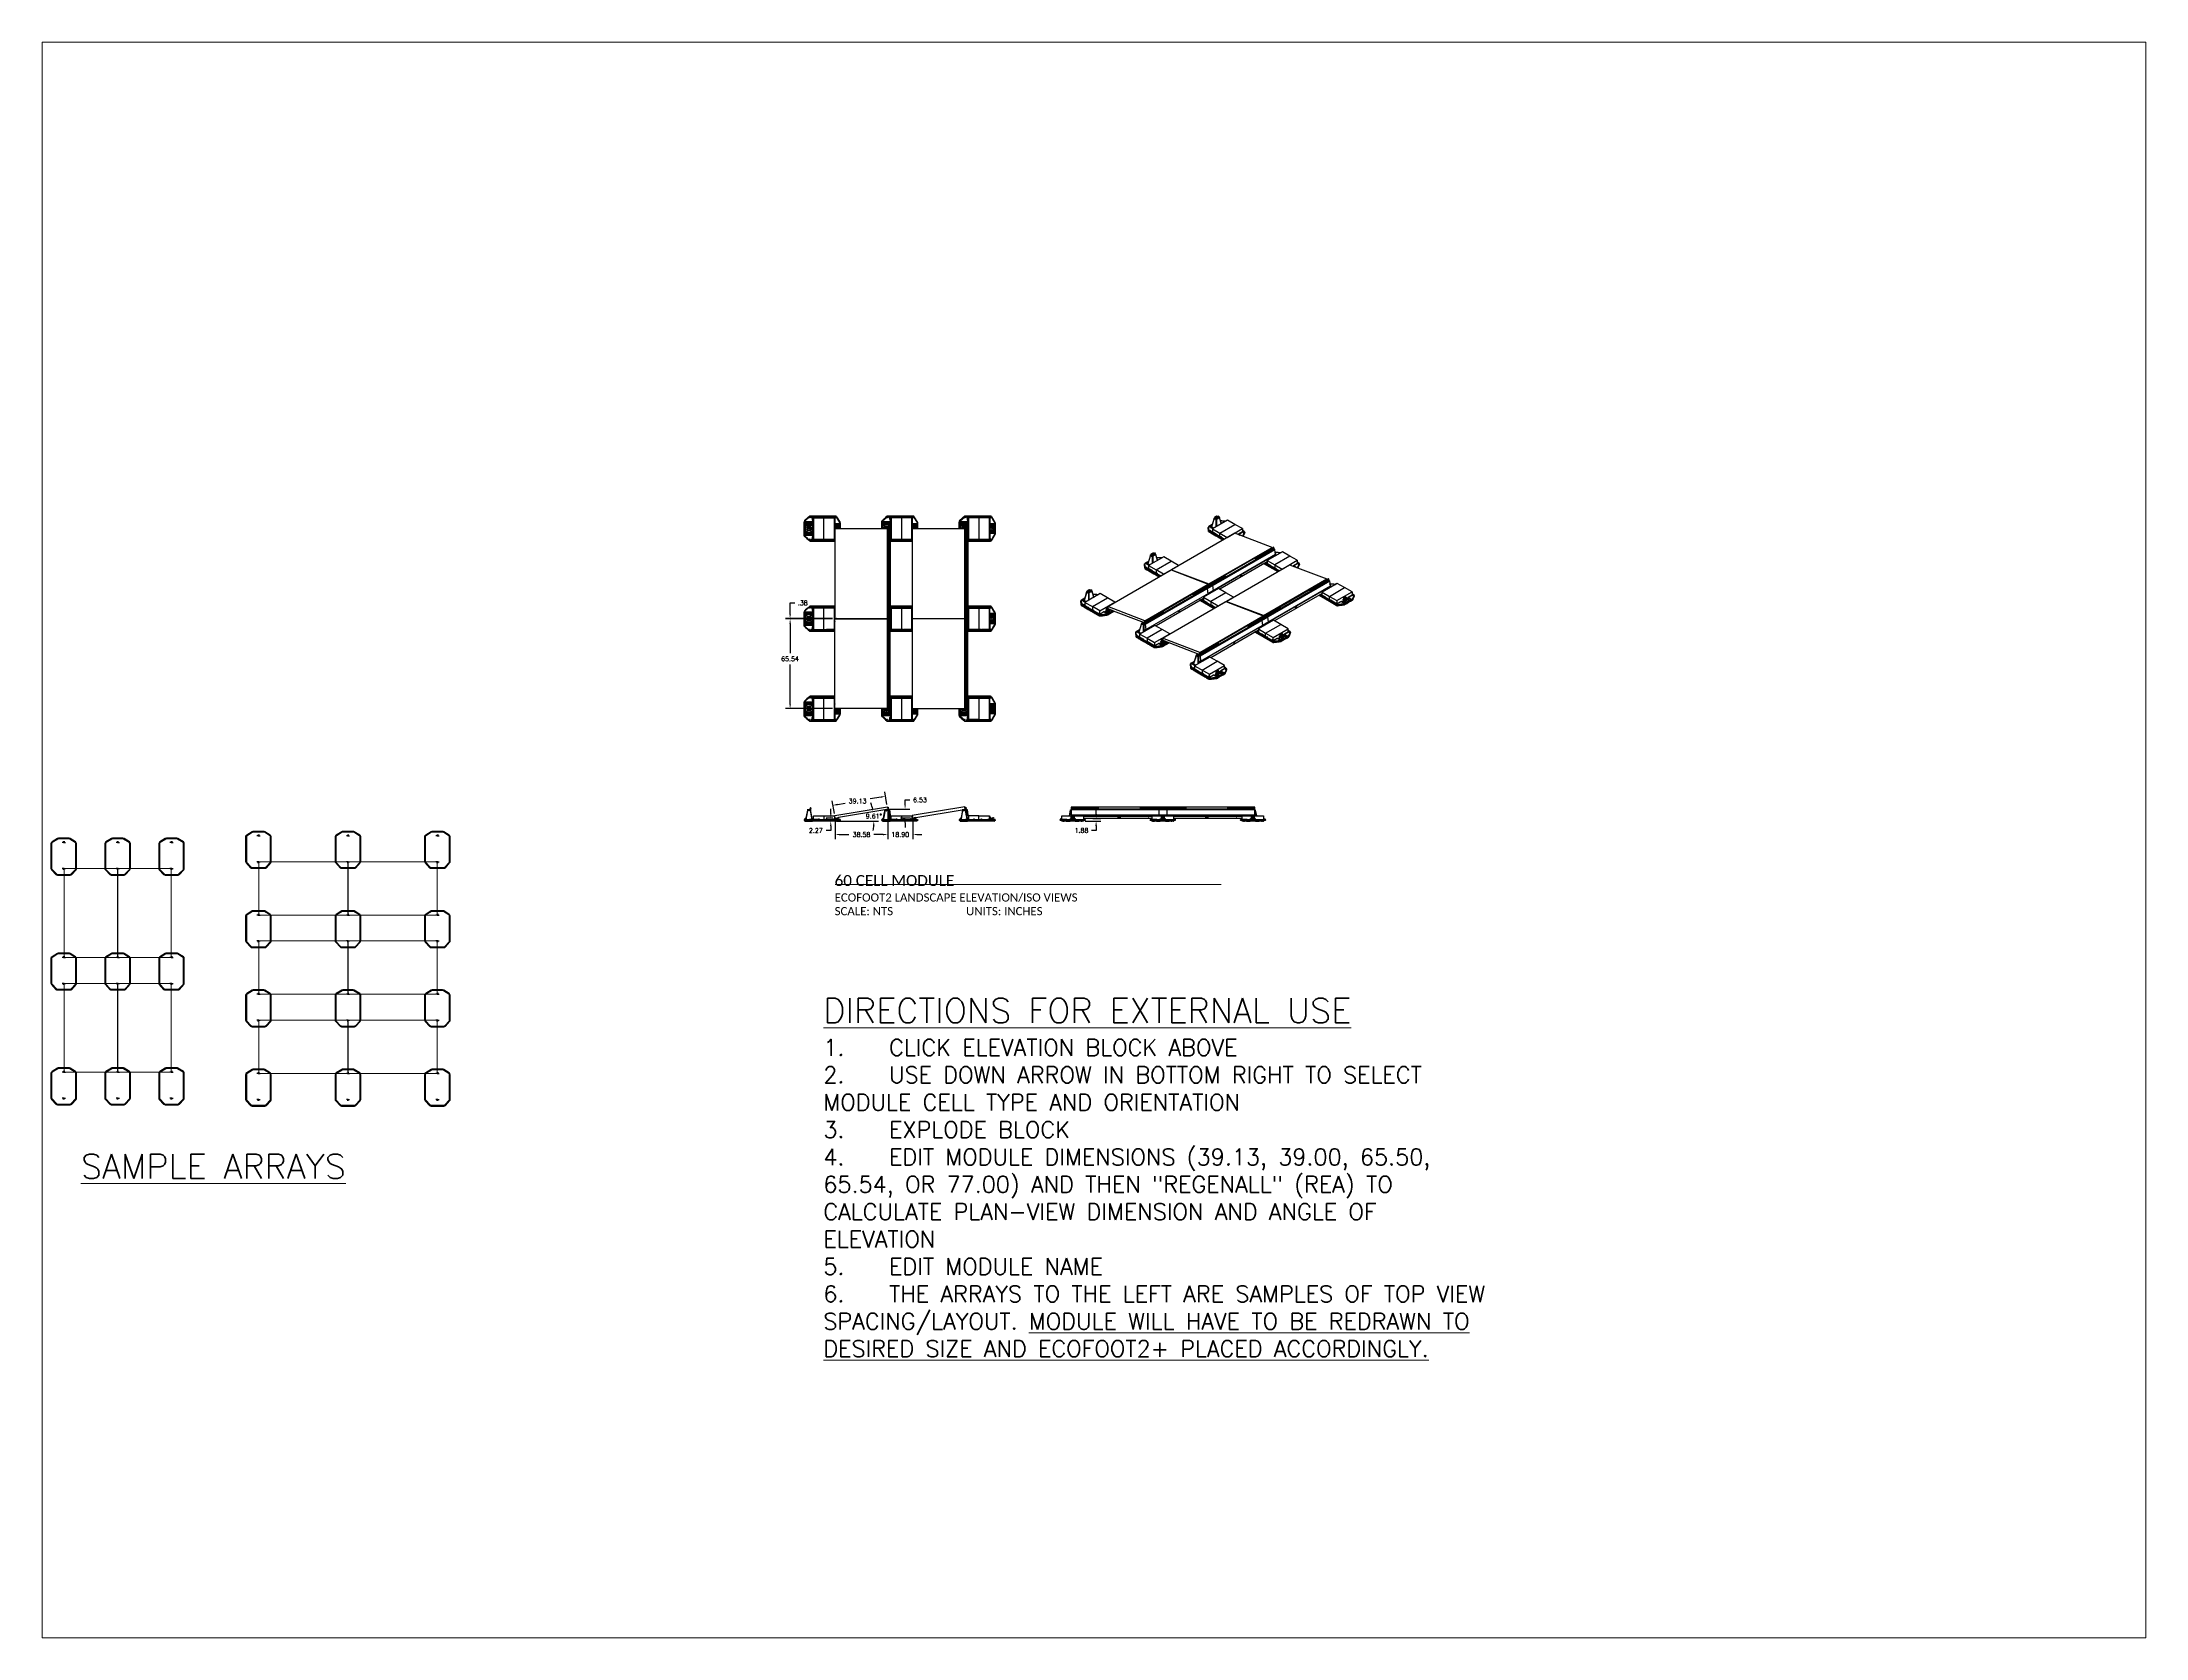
# Paper-space layout 'Layout1' of a CAD drawing. Header units: feet. Extents: x 1.04 to 9.32, y 0.79 to 7.07.
# The model-space entities are those that its viewports show. They can reach past a viewport. Long polylines and large blocks are cut down to what shows.
import ezdxf

# ---------------------------------------------------------------- set-up
doc = ezdxf.new("R2010")
doc.units = ezdxf.units.FT
doc.header["$LTSCALE"] = 50
doc.header["$MEASUREMENT"] = 0
for name, color, linetype, lineweight in [('E-PANELS', 140, 'Continuous', 0), ('T-TEXT', 1, 'Continuous', 20), ('TEXT', 1, 'Continuous', 20)]:
    doc.layers.add(name, color=color, linetype=linetype, lineweight=lineweight)
doc.layers.add('T-PICS', color=7, linetype='Continuous')
doc.styles.add('mytext', font='romans.shx')
doc.dimstyles.new('DECIMAL', dxfattribs={"dimscale": 27, "dimtxt": 0.125, "dimasz": 0.125, "dimexe": 0.125, "dimexo": 0.0625, "dimgap": 0.09, "dimtad": 0, "dimtih": 1, "dimtoh": 1, "dimzin": 4, "dimdsep": 46, "dimtxsty": 'mytext', "dimcen": 0, "dimazin": 3, "dimtfac": 1, "dimtofl": 0, "dimtmove": 0, "dimatfit": 3, "dimldrblk": 'DOT', "dimfxl": 1, "dimtolj": 1, "dimtzin": 0, "dimarcsym": 0})

# ---------------------------------------------------------------- blocks, each defined once
blk = doc.blocks.new('ECO 2+')
at = {"color": 5, "linetype": 'Continuous'}
for points in [[(-9.2, 17.2), (-9.2, 0.1, 0.187182), (-8.8, -0.9), (-5.6, -4.4, 0.210696), (-4.5, -4.8), (4.9, -4.8, 0.210696), (6, -4.4), (9.1, -0.9, 0.187182), (9.5, 0.1), (9.5, 17.2), (9.5, 18.1, 0.261626), (8.8, 19.4), (4.8, 21.9, 0.137668), (4, 22.1), (-3.6, 22.1, 0.137668), (-4.4, 21.9), (-8.4, 19.4, 0.261626), (-9.2, 18.1)], [(-8.7, 17.2), (-8.7, 0.1, 0.187182), (-8.4, -0.6), (-5.2, -4, 0.210696), (-4.5, -4.3), (4.9, -4.3, 0.210696), (5.6, -4), (8.8, -0.6, 0.187182), (9, 0.1), (9, 17.2), (9, 18.1, 0.261626), (8.6, 19), (4.5, 21.5, 0.137668), (4, 21.6), (-3.6, 21.6, 0.137668), (-4.1, 21.5), (-8.2, 19, 0.261626), (-8.7, 18.1)]]:
    blk.add_lwpolyline(points, format="xyb", close=True, dxfattribs=at)
at = {"color": 5}
for points in [[(0, 19.9), (0, 18.9), (-1, 18.9)], [(0.4, 19.9), (0.4, 18.9), (1.4, 18.9)], [(0, -1), (0, 0), (-1, 0)], [(0.4, -1), (0.4, 0), (1.4, 0)]]:
    blk.add_lwpolyline(points, dxfattribs=at)
for p in [(0.2, 18.9), (0.2, 0), (0.2, 0)]:
    blk.add_point(p)
blk = doc.blocks.new('Z1')
at = {"color": 1, "linetype": 'Continuous'}
for p, q in [((-60.8, 208), (-60.6, 208)), ((-60.2, 204.2), (-60.3, 204.2)), ((-60.2, 202.3), (-60.3, 202.3)), ((-60.2, 204.2), (-60.1, 204.4)), ((-60, 204.4), (-60.1, 204.4)), ((-60, 206.9), (-54.7, 206.9)), ((-59.8, 205.5), (-60, 205.5)), ((-60, 204.8), (-60, 204.4)), ((-59.7, 202.7), (-59.8, 202.7)), ((-59.5, 202.9), (-59.5, 203.7)), ((-58, 204.4), (-57.5, 204.4)), ((-58, 202.2), (-58, 202.1)), ((-57.4, 205), (-57.4, 205)), ((-57.4, 204.4), (-57.4, 204.3)), ((-57.4, 202.2), (-57.4, 202.1)), ((-57.4, 201.6), (-57.4, 201.5)), ((-57.1, 205), (-57.1, 205)), ((-57.1, 204.3), (-57.1, 204.4)), ((-57.1, 202.1), (-57.1, 202.2)), ((-57.1, 201.5), (-57.1, 201.6)), ((-56.8, 211.3), (-56.5, 211.3)), ((-56.8, 211), (-56.8, 211.3)), ((-56.5, 211), (-56.8, 211)), ((-56.5, 211.8), (-56.5, 211.7)), ((-56.5, 211.3), (-56.5, 211)), ((-56.5, 204.4), (-56.5, 204.3)), ((-56.3, 204.3), (-56.3, 202.2)), ((-55.6, 211.5), (-55.6, 211.9)), ((-55.2, 211.5), (-55.2, 211.9)), ((-55.2, 211.4), (-55.2, 211.5)), ((-55, 203.9), (-54.9, 204)), ((-55, 203.7), (-55, 202.9)), ((-54.9, 204), (-54.8, 204)), ((-54.8, 204), (-54.7, 204)), ((-54.8, 204), (-54.8, 204)), ((-54.8, 204), (-54.8, 204)), ((-54.7, 206.9), (-54.7, 206.9)), ((-54.2, 203.8), (-54.1, 203.8)), ((-54.2, 202.7), (-54.1, 202.7)), ((-54.1, 203.8), (-54.1, 202.7)), ((-50.2, 212.1), (-50.2, 212.1)), ((-50.2, 212), (-50.2, 211.6)), ((-49.8, 212.1), (-49.8, 212.1)), ((-49.8, 212), (-49.8, 211.6)), ((-44.8, 211.9), (-44.8, 211.5)), ((-44.8, 211.4), (-44.8, 211.4)), ((-44.5, 211.9), (-44.5, 211.5)), ((-39.4, 212.1), (-39.4, 212.1)), ((-39.4, 212), (-39.4, 211.6)), ((-39.1, 212), (-39.1, 211.6)), ((-38.7, 199.9), (-38.7, 199.8)), ((-38.7, 199.8), (-38.7, 199.9)), ((-38.6, 202.2), (-38.6, 204.3)), ((-38.5, 202.1), (-38.6, 202.2)), ((-38.5, 205.3), (-38.5, 205.2)), ((-38.5, 205.3), (-35.6, 205.3)), ((-38.5, 205.2), (-38.2, 205)), ((-35.6, 205.2), (-38.5, 205.2)), ((-38.5, 202.2), (-38.5, 204.3)), ((-38.5, 201.4), (-38.5, 201.3)), ((-38.4, 207), (-35.1, 207)), ((-38.3, 203.1), (-38.3, 204.3)), ((-38.2, 205), (-37.1, 205)), ((-38.2, 203.1), (-38.2, 204.3)), ((-37.9, 211.3), (-37.6, 211.3)), ((-37.9, 211), (-37.9, 211.3)), ((-37.6, 211), (-37.9, 211)), ((-37.7, 204.4), (-37.2, 204.4)), ((-37.6, 211.8), (-37.6, 211.7)), ((-37.6, 211.3), (-37.6, 211)), ((-37.1, 205), (-37.1, 205)), ((-37.1, 205), (-37.1, 205)), ((-37.1, 204.9), (-37.1, 205)), ((-37.1, 205), (-37.1, 205)), ((-37.1, 204.4), (-37.1, 204.3)), ((-36.8, 205), (-36.8, 205)), ((-36.8, 204.3), (-36.8, 204.4)), ((-36.7, 204.4), (-36.7, 204.4)), ((-35.6, 205.7), (-36.2, 205.7)), ((-36.2, 204.4), (-36.2, 204.3)), ((-35.8, 203.1), (-35.8, 204.3)), ((-35.6, 205.7), (-35.7, 205.7)), ((-35.6, 205.7), (-35.7, 205.7)), ((-35.6, 205.4), (-35.7, 205.4)), ((-35.6, 205.4), (-35.6, 205.7)), ((-35.6, 205.3), (-35.6, 205.2)), ((-35.1, 206.8), (-35.1, 207)), ((-3.6, 204.2), (-3.7, 204.2)), ((-3.6, 204.2), (-3.4, 204.4)), ((-3.4, 203.5), (-3.6, 203.6)), ((-3.4, 206.9), (2, 206.9)), ((-3.4, 205.6), (-3.2, 205.6)), ((-3.4, 205.5), (-3.4, 205.6)), ((-3.4, 205.5), (-3.4, 204.8)), ((-3.2, 205.5), (-3.4, 205.5)), ((-3.4, 204.8), (-3.4, 204.4)), ((-3.4, 204.4), (-3.4, 204.4)), ((-3.2, 205.5), (-3.2, 205.6)), ((-3.2, 204.8), (-3.2, 205.5)), ((-2.8, 203.1), (-2.8, 203.7)), ((-1.4, 204.4), (-0.8, 204.4)), ((-0.8, 205), (-0.8, 205)), ((-0.8, 204.4), (-0.8, 204.3)), ((-0.5, 205), (-0.5, 205)), ((-0.5, 204.3), (-0.5, 204.4)), ((-0.1, 211.3), (0.2, 211.3)), ((-0.1, 211), (-0.1, 211.3)), ((0.2, 211), (-0.1, 211)), ((0.1, 204.4), (0.1, 204.3)), ((0.2, 211.8), (0.2, 211.7)), ((0.2, 211.3), (0.2, 211)), ((0.3, 138.4), (0.3, 202.2)), ((0.3, 200.2), (0.5, 200.2)), ((0.5, 200.2), (0.3, 200.2)), ((0.4, 205), (1.8, 206.3)), ((0.5, 202.2), (0.5, 202.2)), ((0.6, 204.5), (0.6, 134.5)), ((0.7, 201.6), (0.7, 201.6)), ((0.7, 201.3), (0.7, 201.3)), ((0.8, 134.5), (0.8, 204.5)), ((0.9, 204.5), (0.9, 134.5)), ((1.1, 211.5), (1.1, 211.9)), ((1.4, 211.5), (1.4, 211.9)), ((1.5, 211.4), (1.4, 211.5)), ((1.5, 204.5), (1.5, 134.5)), ((2, 206.9), (2, 206.9)), ((2.1, 134.5), (2.1, 204.5)), ((6.4, 212.1), (6.5, 212.1)), ((6.5, 212), (6.5, 211.6)), ((6.8, 212.1), (6.8, 212.1)), ((6.8, 212), (6.8, 211.6)), ((11.8, 211.9), (11.8, 211.5)), ((11.8, 211.4), (11.8, 211.4)), ((12.2, 211.9), (12.2, 211.5)), ((17.2, 212.1), (17.2, 212.1)), ((17.2, 212), (17.2, 211.6)), ((17.6, 212), (17.6, 211.6)), ((17.9, 209.5), (18, 209.5)), ((17.9, 199.9), (17.9, 199.8)), ((17.9, 199.8), (17.9, 199.9)), ((18, 209.5), (18, 206.8)), ((18, 206.8), (18.1, 207)), ((18.1, 207), (18.1, 211.2)), ((18.1, 207), (18.2, 207)), ((18.1, 202.2), (18.1, 204.3)), ((18.1, 202.2), (18.1, 204.3)), ((18.2, 202.1), (18.1, 202.2)), ((18.2, 201.4), (18.1, 201.3)), ((18.2, 206.8), (18.2, 207)), ((18.3, 203.1), (18.3, 204.3)), ((18.4, 203.1), (18.4, 204.3)), ((18.7, 211.3), (19, 211.3)), ((18.7, 211), (18.7, 211.3)), ((19, 211), (18.7, 211)), ((18.9, 204.4), (19.5, 204.4)), ((19, 211.8), (19, 211.7)), ((19, 211.3), (19, 211)), ((19.5, 205), (19.5, 205)), ((19.5, 204.4), (19.5, 204.3)), ((19.9, 205), (19.9, 205)), ((19.9, 204.4), (19.9, 204.4)), ((19.9, 204.3), (19.9, 204.4)), ((20.4, 204.4), (20.4, 204.3)), ((20.9, 203.1), (20.9, 204.3)), ((53.2, 203.5), (53.1, 203.6)), ((53.2, 205.5), (53.2, 204.8)), ((53.4, 205.6), (53.4, 204.8)), ((53.4, 204.8), (53.4, 205.5)), ((53.4, 204.4), (53.4, 204.8)), ((53.8, 203.1), (53.8, 203.7)), ((55.3, 204.4), (55.8, 204.4)), ((55.9, 205), (55.9, 205)), ((55.9, 204.4), (55.9, 204.3)), ((56.2, 205), (56.2, 205)), ((56.2, 204.3), (56.2, 204.4)), ((56.5, 211.3), (56.8, 211.3)), ((56.5, 211), (56.5, 211.3)), ((56.8, 211), (56.5, 211)), ((56.8, 211.8), (56.8, 211.7)), ((56.8, 211.3), (56.8, 211)), ((56.8, 204.4), (56.8, 204.3)), ((56.9, 138.4), (56.9, 202.2)), ((56.9, 200.2), (57.2, 200.2)), ((57.2, 200.2), (56.9, 200.2)), ((57.1, 205), (58.4, 206.3)), ((57.2, 202.2), (57.1, 202.2)), ((57.3, 201.6), (57.3, 201.6)), ((57.3, 201.3), (57.3, 201.3)), ((57.5, 134.5), (57.5, 204.5)), ((57.5, 204.5), (57.5, 134.5)), ((57.7, 211.5), (57.7, 211.9)), ((58.1, 211.5), (58.1, 211.9)), ((58.1, 211.4), (58.1, 211.5)), ((58.2, 204.5), (58.2, 134.5)), ((58.8, 134.5), (58.8, 204.5)), ((63.1, 212.1), (63.1, 212.1)), ((63.1, 212), (63.1, 211.6)), ((63.4, 212), (63.4, 211.6)), ((63.5, 212.1), (63.5, 212.1)), ((68.5, 211.9), (68.5, 211.5)), ((68.5, 211.4), (68.5, 211.4)), ((68.8, 211.9), (68.8, 211.5)), ((73.8, 212.1), (73.9, 212.1)), ((73.9, 212), (73.9, 211.6)), ((74.2, 212), (74.2, 211.6)), ((74.7, 202.2), (74.6, 202.2)), ((74.6, 199.8), (74.6, 199.9)), ((74.7, 202.2), (74.7, 204.3)), ((74.7, 202.2), (74.7, 204.3)), ((74.7, 202.2), (74.7, 202.2)), ((75, 202.2), (74.7, 202.2)), ((74.9, 207), (78.2, 207)), ((74.9, 206.8), (74.9, 207)), ((78.2, 206.8), (74.9, 206.8)), ((75, 202.2), (75, 204.3)), ((75.4, 211.3), (75.7, 211.3)), ((75.4, 211), (75.4, 211.3)), ((75.7, 211), (75.4, 211)), ((75.6, 204.4), (76.1, 204.4)), ((75.6, 202.2), (75.6, 202.1)), ((75.7, 211.8), (75.7, 211.7)), ((75.7, 211.3), (75.7, 211)), ((76.2, 205), (76.2, 205)), ((76.2, 204.4), (76.2, 204.3)), ((76.2, 202.2), (76.2, 202.1)), ((76.2, 201.6), (76.2, 201.5)), ((76.5, 205), (76.5, 205)), ((76.5, 204.4), (76.5, 204.4)), ((76.5, 204.3), (76.5, 204.4)), ((76.5, 202.1), (76.5, 202.2)), ((76.5, 201.5), (76.5, 201.6)), ((77.1, 204.4), (77.1, 204.3)), ((77.5, 202.2), (77.5, 204.3)), ((78, 206.7), (78.2, 206.8)), ((78, 202.9), (78, 202.9)), ((78, 199.9), (78.2, 199.7)), ((78.2, 199.7), (78, 199.9)), ((78.2, 206.8), (78.2, 207)), ((234.5, 204.1), (234.5, 204)), ((234.5, 204.1), (234.5, 204)), ((234.7, 201.2), (234.5, 204)), ((234.6, 204.4), (234.6, 204.3)), ((234.7, 201.3), (234.7, 201.2)), ((237.8, 203.2), (235.4, 204.6)), ((235.4, 201.9), (235.6, 201.8)), ((235.6, 201.8), (235.8, 201.9)), ((235.7, 201.3), (236, 201.1)), ((235.8, 201), (236, 201.2)), ((236.4, 201.4), (236.1, 201.2)), ((236.2, 204.3), (238, 203.3)), ((236.4, 201.5), (236.2, 201.7)), ((236.2, 201.3), (236.2, 201.3)), ((239.7, 199.3), (236.8, 201)), ((238.8, 210.8), (236.9, 204.5)), ((238.8, 210.7), (236.9, 204.4)), ((237.4, 200.7), (237.5, 200.8)), ((237.5, 200.7), (237.5, 200.6)), ((239.3, 211.2), (238.9, 210.9)), ((239.4, 210), (239.5, 210.1)), ((239.4, 210), (239.4, 210)), ((239.5, 210.9), (239.5, 210.9)), ((241, 212.2), (240.8, 212)), ((241.5, 212), (241.2, 212.2)), ((242.6, 211.3), (242.5, 211.4)), ((244.1, 206.8), (242.7, 211.2)), ((247.2, 208.7), (243.5, 208.8)), ((243.9, 207.5), (244.5, 207.1)), ((244.4, 207), (243.9, 207.3)), ((246.6, 208.3), (246.6, 208.3)), ((247.2, 208.7), (247.2, 208.6)), ((259.4, 201.9), (259.4, 201.9)), ((259.4, 201.5), (259.4, 201.5)), ((259.4, 201.5), (259.6, 201.4)), ((259.4, 201.5), (259.4, 201.5)), ((259.8, 201.7), (259.5, 201.6)), ((259.7, 201.4), (259.5, 201.5)), ((259.9, 201.9), (259.6, 202)), ((259.6, 201.6), (259.6, 201.6)), ((259.9, 201.9), (260, 201.5)), ((260.1, 200.5), (259.9, 200.6)), ((261.1, 200.2), (260, 197.6)), ((260.4, 200.6), (260.1, 200.5)), ((261, 200.6), (260.9, 200.8)), ((261.1, 200.4), (261.1, 200.5)), ((-56.5, 195.5), (-56.8, 195.5)), ((-56.8, 195.5), (-56.8, 195.2)), ((-56.8, 195.2), (-56.5, 195.2)), ((-56.5, 194.8), (-56.8, 194.8)), ((-56.8, 194.7), (-56.5, 194.7)), ((-56.5, 195.2), (-56.5, 195.5)), ((-56.5, 194.7), (-56.5, 194.8)), ((-56.2, 194.3), (-56.2, 194.3)), ((-55.6, 195.1), (-55.6, 195.1)), ((-55.6, 195), (-55.6, 194.6)), ((-55.2, 195), (-55.2, 194.6)), ((-54.4, 197.2), (-54.3, 197.2)), ((-54.4, 197.1), (-54.4, 197.2)), ((-54.2, 198.6), (-54.3, 198.5)), ((-54.3, 198.5), (-54.3, 197.2)), ((-54.3, 197.2), (-54.2, 197.1)), ((-50.2, 194.5), (-50.2, 195)), ((-50.2, 194.4), (-50.2, 194.4)), ((-49.8, 194.5), (-49.8, 195)), ((-44.8, 195.1), (-44.8, 195.1)), ((-44.8, 194.6), (-44.8, 195)), ((-44.5, 194.6), (-44.5, 195)), ((-39.4, 194.5), (-39.4, 195)), ((-39.4, 194.4), (-39.4, 194.5)), ((-39.1, 194.5), (-39.1, 195)), ((-39, 194.4), (-39.1, 194.5)), ((-38.6, 195.3), (-38.8, 195.4)), ((0.3, 199.7), (0.5, 199.7)), ((0.5, 199.6), (0.3, 199.6)), ((0.3, 199.6), (0.5, 199.6)), ((0.5, 199.6), (0.3, 199.6)), ((0.5, 198.8), (0.3, 198.8)), ((0.3, 198.8), (0.5, 198.8)), ((0.3, 198.6), (0.5, 198.6)), ((0.5, 198.5), (0.3, 198.5)), ((0.4, 194.3), (0.4, 194.3)), ((0.7, 199.7), (0.7, 199.7)), ((0.7, 199.6), (0.7, 199.6)), ((0.7, 199.6), (0.7, 199.6)), ((0.7, 199.6), (0.7, 199.6)), ((2.1, 198.8), (2.7, 198.9)), ((2.7, 198.8), (2.1, 198.8)), ((2.1, 196.9), (2.7, 196.9)), ((2.7, 196.9), (2.1, 196.9)), ((2.1, 196.5), (2.7, 196.5)), ((2.7, 196.5), (2.1, 196.5)), ((2.1, 196.5), (2.7, 196.5)), ((2.7, 196.4), (2.1, 196.4)), ((2.2, 196), (2.1, 196)), ((2.1, 195.9), (2.7, 195.9)), ((2.7, 195.9), (2.1, 195.9)), ((2.1, 195.9), (2.7, 195.9)), ((2.7, 195.8), (2.1, 195.8)), ((2.1, 195.5), (2.7, 195.5)), ((2.1, 194.3), (18.2, 194.3)), ((2.1, 194.1), (18.2, 194.1)), ((18.2, 194.1), (2.1, 194.1)), ((6.4, 194.4), (6.5, 194.5)), ((6.5, 194.5), (6.5, 195)), ((6.8, 194.5), (6.8, 195)), ((11.8, 195.1), (11.8, 195.1)), ((11.8, 194.6), (11.8, 195)), ((12.2, 194.6), (12.2, 195)), ((17.2, 194.5), (17.2, 195)), ((17.6, 194.5), (17.6, 195)), ((17.6, 194.4), (17.6, 194.5)), ((18.1, 195.3), (17.9, 195.4)), ((56.9, 199.7), (57.2, 199.7)), ((57.2, 199.6), (56.9, 199.6)), ((56.9, 199.6), (57.2, 199.6)), ((57.2, 199.6), (56.9, 199.6)), ((57.2, 198.8), (56.9, 198.8)), ((56.9, 198.8), (57.2, 198.8)), ((56.9, 198.6), (57.2, 198.6)), ((57.2, 198.5), (56.9, 198.5)), ((57, 194.3), (57, 194.3)), ((57.3, 199.7), (57.3, 199.7)), ((57.3, 199.6), (57.3, 199.6)), ((57.3, 199.6), (57.3, 199.6)), ((57.3, 199.6), (57.3, 199.6)), ((58.8, 198.8), (59.3, 198.9)), ((59.3, 198.8), (58.8, 198.8)), ((58.8, 196.9), (59.3, 196.9)), ((59.3, 196.9), (58.8, 196.9)), ((58.8, 196.5), (59.3, 196.5)), ((59.3, 196.5), (58.8, 196.5)), ((58.8, 196.5), (59.3, 196.5)), ((59.3, 196.4), (58.8, 196.4)), ((58.8, 196), (58.8, 196)), ((58.8, 195.9), (59.3, 195.9)), ((59.3, 195.9), (58.8, 195.9)), ((58.8, 195.9), (59.3, 195.9)), ((59.3, 195.8), (58.8, 195.8)), ((58.8, 195.5), (59.3, 195.5)), ((63.1, 194.5), (63.1, 195)), ((63.1, 194.4), (63.1, 194.5)), ((63.4, 194.5), (63.4, 195)), ((63.5, 194.4), (63.5, 194.5)), ((68.5, 195.1), (68.5, 195.1)), ((68.5, 194.6), (68.5, 195)), ((68.8, 194.6), (68.8, 195)), ((73.8, 194.4), (73.9, 194.5)), ((73.9, 194.5), (73.9, 195)), ((74.2, 194.5), (74.2, 195)), ((74.7, 195.3), (74.5, 195.4)), ((74.6, 195.8), (74.6, 195.5)), ((74.6, 195.8), (74.6, 195.8)), ((74.6, 195.5), (74.7, 195.3)), ((74.9, 195.3), (74.7, 195.3)), ((78.2, 199.6), (74.9, 199.6)), ((75.7, 195.5), (75.4, 195.5)), ((75.4, 195.5), (75.4, 195.2)), ((75.4, 195.2), (75.7, 195.2)), ((75.4, 194.8), (75.4, 194.7)), ((75.4, 194.8), (75.4, 194.8)), ((75.7, 194.8), (75.4, 194.8)), ((75.4, 194.7), (75.7, 194.7)), ((75.7, 195.2), (75.7, 195.5)), ((75.7, 194.7), (75.7, 194.8)), ((78.2, 199.7), (78.3, 199.7)), ((78.2, 199.7), (78.2, 199.6)), ((195.7, 185.5), (194.3, 184.7)), ((194.5, 185.3), (194.3, 185.2)), ((194.9, 185.1), (194.6, 185.3)), ((196.1, 184.4), (195.9, 184.5)), ((239.8, 199), (240.1, 199.2)), ((239.9, 199.1), (239.9, 199.1)), ((240.2, 199.3), (240, 199.5)), ((243.5, 197.1), (240, 199.1)), ((243.6, 197.1), (240.1, 199.1)), ((240.1, 199.2), (240.2, 199.2)), ((240.1, 199.2), (240.1, 199.2)), ((240.2, 199.2), (240.2, 199.3)), ((243.3, 196.9), (243.6, 196.8)), ((243.6, 196.8), (243.4, 196.7)), ((243.7, 196.8), (244, 197)), ((243.7, 196.8), (243.8, 196.6)), ((244.1, 197.2), (243.8, 197.3)), ((243.8, 196.9), (243.8, 196.9)), ((244.1, 196.8), (244.1, 197.1)), ((246.3, 195.5), (244.1, 196.8)), ((254.5, 199.7), (254.7, 199.8)), ((254.6, 199.6), (254.7, 199.7)), ((254.7, 199.6), (254.9, 199.6)), ((281.3, 189), (281.2, 189)), ((284.1, 183.7), (283.4, 186.1)), ((284.1, 183.7), (283.4, 185.7)), ((287.2, 185.6), (283.5, 185.7)), ((286.7, 185.2), (286.6, 185.2)), ((287.2, 185.6), (287.2, 185.5)), ((187.9, 177.2), (187.9, 177.1)), ((187.9, 177.2), (187.9, 177.1)), ((188.1, 174.3), (187.9, 177.1)), ((188.1, 177.6), (188, 177.4)), ((188.1, 174.4), (188.1, 174.3)), ((188.8, 175), (189, 174.9)), ((191.2, 176.3), (188.9, 177.7)), ((189, 174.9), (189.2, 175)), ((189.1, 174.4), (189.4, 174.3)), ((189.2, 174.2), (189.4, 174.3)), ((189.8, 174.5), (189.5, 174.3)), ((189.9, 174.7), (189.6, 174.8)), ((189.6, 174.4), (189.6, 174.4)), ((189.7, 177.4), (191.4, 176.4)), ((193.2, 172.5), (190.2, 174.2)), ((192.2, 183.9), (190.3, 177.6)), ((192.2, 183.8), (190.3, 177.5)), ((190.8, 173.8), (190.9, 173.9)), ((190.9, 173.8), (190.9, 173.8)), ((192.7, 184.3), (192.3, 184)), ((192.9, 183.1), (192.8, 183.1)), ((192.9, 184.1), (192.9, 184)), ((192.9, 183.1), (192.9, 183.2)), ((193.2, 172.1), (193.5, 172.3)), ((193.6, 172.4), (193.4, 172.6)), ((193.4, 172.2), (193.4, 172.2)), ((197, 170.3), (193.5, 172.3)), ((196.9, 170.2), (193.5, 172.2)), ((193.6, 172.3), (193.6, 172.4)), ((193.6, 172.3), (193.6, 172.3)), ((193.6, 172.3), (193.6, 172.3)), ((197.5, 179.9), (196.1, 184.3)), ((196.7, 170), (197, 169.9)), ((197, 169.9), (196.8, 169.8)), ((200.6, 181.8), (196.9, 181.9)), ((197.1, 169.9), (197.4, 170.1)), ((197.1, 170), (197.2, 169.7)), ((197.5, 170.3), (197.2, 170.4)), ((197.2, 170), (197.2, 170)), ((197.3, 180.6), (197.9, 180.2)), ((197.8, 180.1), (197.4, 180.4)), ((197.6, 169.9), (197.5, 170.2)), ((199.8, 168.6), (197.5, 169.9)), ((200, 181.4), (200, 181.4)), ((200.6, 181.8), (200.6, 181.8)), ((212.8, 176.3), (207.4, 179.4)), ((207.6, 173.2), (207.6, 172.9)), ((277.6, 179), (242.9, 158.9)), ((285.3, 171.8), (275.2, 177.6)), ((275.3, 177.6), (285.4, 171.8)), ((275.4, 177.7), (285.5, 171.9)), ((275.8, 177.9), (276, 178)), ((275.8, 177.9), (279.5, 175.8)), ((276, 178.1), (276, 178)), ((276.4, 178.3), (276.1, 178.1)), ((276.2, 178.2), (276.2, 178.1)), ((279.8, 176.2), (276.9, 177.9)), ((277.6, 177.6), (277.5, 177.5)), ((277.5, 177.6), (277.6, 177.6)), ((279.9, 175.9), (280.2, 176.1)), ((280.2, 176.2), (280, 176.3)), ((280, 175.9), (280, 176)), ((283.6, 174), (280.1, 176)), ((283.6, 174), (280.1, 176)), ((280.2, 176.1), (280.2, 176)), ((280.2, 176), (280.2, 176.1)), ((280.3, 176.1), (280.3, 176.2)), ((283.2, 183.2), (283.1, 183.9)), ((283.4, 173.8), (283.6, 173.6)), ((283.6, 173.6), (283.4, 173.5)), ((283.7, 173.7), (284, 173.9)), ((283.8, 173.8), (283.8, 173.8)), ((283.8, 173.7), (283.8, 173.5)), ((283.9, 184.4), (284.6, 184)), ((284.1, 174), (283.9, 174.2)), ((284.4, 183.9), (284, 184.1)), ((284.2, 173.7), (284.1, 174)), ((286.4, 172.4), (284.2, 173.7)), ((294.5, 176.6), (294.7, 176.7)), ((294.8, 176.5), (294.9, 176.5)), ((299.4, 178.8), (299.4, 178.8)), ((299.4, 178.4), (299.5, 178.4)), ((299.4, 178.4), (299.4, 178.4)), ((299.8, 178.6), (299.5, 178.4)), ((299.5, 178.4), (299.7, 178.3)), ((299.7, 178.3), (299.5, 178.4)), ((299.6, 178.5), (299.6, 178.5)), ((299.9, 178.8), (299.7, 178.9)), ((299.9, 178.8), (300, 178.4)), ((300.2, 177.4), (300, 177.5)), ((301.1, 177.1), (300, 174.5)), ((300.4, 177.5), (300.2, 177.4)), ((301, 177.5), (301, 177.7)), ((301.2, 177.3), (301.2, 177.4)), ((145.6, 157), (143.7, 150.7)), ((145.7, 156.9), (143.7, 150.6)), ((146.1, 157.4), (145.7, 157.1)), ((146.3, 156.2), (146.2, 156.2)), ((146.3, 157.2), (146.3, 157.1)), ((146.3, 156.3), (146.3, 156.3)), ((147.9, 158.4), (147.7, 158.3)), ((148.3, 158.2), (148, 158.4)), ((149.5, 157.5), (149.3, 157.7)), ((150.9, 153.1), (149.6, 157.4)), ((154, 154.9), (150.3, 155)), ((153.5, 154.5), (153.4, 154.6)), ((154, 154.9), (154, 154.9)), ((234.2, 161.2), (233.4, 160.8)), ((233.5, 160.5), (234.2, 160.9)), ((233.7, 154.6), (233.6, 155.3)), ((234.2, 160.9), (234.2, 161)), ((234.8, 162.8), (234.9, 162.2)), ((235.6, 162.1), (234.9, 161.7)), ((234.9, 161.4), (235.6, 161.8)), ((235.6, 161.8), (235.6, 161.8)), ((237, 162.9), (236.3, 162.5)), ((236.3, 162.2), (237, 162.6)), ((237, 162.6), (237, 162.6)), ((238, 157.1), (237.9, 157.8)), ((258.2, 168.5), (258.9, 168.9)), ((317.6, 155.9), (282.9, 135.8)), ((315.8, 154.8), (319.5, 152.7)), ((315.9, 154.8), (316.1, 154.9)), ((316, 154.9), (316.1, 154.9)), ((316.5, 155.2), (316.2, 155)), ((316.3, 155), (316.3, 155)), ((319.9, 153.1), (316.9, 154.8)), ((317.5, 154.4), (317.6, 154.5)), ((317.6, 154.4), (317.6, 154.4)), ((321.4, 165.9), (321.3, 165.9)), ((323.3, 160.1), (323.2, 160.8)), ((324.2, 160.6), (323.4, 162.9)), ((324.1, 160.6), (323.5, 162.6)), ((327.3, 162.5), (323.6, 162.6)), ((324, 161.2), (324.6, 160.9)), ((324.5, 160.8), (324, 161)), ((326.7, 162.1), (326.7, 162.1)), ((327.3, 162.4), (327.3, 162.4)), ((339.5, 157), (339.5, 154.5)), ((339.5, 155.6), (339.5, 155.6)), ((339.5, 155.3), (339.5, 155.2)), ((339.5, 155.3), (339.7, 155.2)), ((339.5, 155.2), (339.5, 155.3)), ((339.9, 155.5), (339.6, 155.3)), ((339.8, 155.2), (339.6, 155.3)), ((340, 155.7), (339.7, 155.8)), ((339.7, 155.4), (339.7, 155.4)), ((340, 155.6), (340.1, 155.3)), ((340.2, 154.3), (340, 154.4)), ((340.5, 154.4), (340.2, 154.3)), ((341.1, 154.4), (341.1, 154.5)), ((341.2, 154.1), (341.2, 154.2)), ((-60.8, 142.2), (-60.6, 142.2)), ((-60.2, 138.4), (-60.3, 138.4)), ((-60.2, 138.4), (-60.1, 138.5)), ((-60.1, 142.1), (-60.1, 142.2)), ((-60, 138.5), (-60.1, 138.5)), ((-60, 141), (-54.7, 141)), ((-60, 139.7), (-59.8, 139.7)), ((-60, 139.7), (-60, 138.9)), ((-60, 139.7), (-60, 139.7)), ((-59.8, 139.7), (-60, 139.7)), ((-60, 138.9), (-60, 138.5)), ((-59.8, 138.9), (-59.8, 139.7)), ((-59.8, 139.7), (-59.8, 139.7)), ((-58, 138.6), (-57.5, 138.6)), ((-57.4, 139.2), (-57.4, 139.1)), ((-57.4, 138.5), (-57.4, 138.5)), ((-57.1, 139.1), (-57.1, 139.2)), ((-57.1, 138.5), (-57.1, 138.5)), ((-56.8, 145.5), (-56.5, 145.5)), ((-56.8, 145.2), (-56.8, 145.5)), ((-56.5, 145.2), (-56.8, 145.2)), ((-56.5, 146), (-56.5, 145.8)), ((-56.5, 145.5), (-56.5, 145.2)), ((-56.5, 138.6), (-56.5, 138.4)), ((-56.3, 138.4), (-56.3, 136.4)), ((-55.6, 145.6), (-55.6, 146.1)), ((-55.2, 145.6), (-55.2, 146.1)), ((-55.2, 145.6), (-55.2, 145.6)), ((-54.7, 141), (-54.7, 141)), ((-50.2, 146.2), (-50.2, 146.2)), ((-50.2, 146.1), (-50.2, 145.7)), ((-49.8, 146.2), (-49.8, 146.2)), ((-49.8, 146.1), (-49.8, 145.7)), ((-44.8, 146.1), (-44.8, 145.6)), ((-44.8, 145.6), (-44.8, 145.5)), ((-44.5, 146.1), (-44.5, 145.6)), ((-39.4, 146.2), (-39.4, 146.2)), ((-39.4, 146.2), (-39.4, 146.2)), ((-39.4, 145.6), (-39.4, 146.2)), ((-39.4, 146.1), (-39.4, 145.7)), ((-39.4, 145.6), (-39, 145.6)), ((-39, 146.2), (-39.1, 146.2)), ((-39.1, 146.1), (-39.1, 145.7)), ((-39, 146.2), (-39, 146.2)), ((-39, 145.6), (-39, 146.2)), ((-38.5, 146.2), (-39, 146.2)), ((-38.7, 140.8), (-38.7, 140.8)), ((-38.6, 138.4), (-38.5, 138.5)), ((-38.6, 136.4), (-38.6, 138.4)), ((-38.5, 139.4), (-38.5, 139.3)), ((-38.5, 136.4), (-38.5, 138.4)), ((0.3, 142.2), (0.5, 142.2)), ((0.5, 142.1), (0.3, 142.1)), ((0.3, 141.9), (0.5, 141.9)), ((0.5, 141.8), (0.3, 141.8)), ((0.3, 141.1), (0.5, 141.1)), ((0.5, 141), (0.3, 141)), ((0.3, 141), (0.5, 141)), ((0.5, 141), (0.3, 141)), ((0.3, 140.5), (0.5, 140.5)), ((0.5, 140.4), (0.3, 140.4)), ((0.4, 146.4), (0.4, 146.4)), ((0.7, 142.1), (0.7, 142.1)), ((0.7, 141.9), (0.7, 141.9)), ((0.7, 141.8), (0.7, 141.8)), ((0.7, 141.1), (0.7, 141.1)), ((0.7, 141), (0.7, 141)), ((0.7, 141), (0.7, 141)), ((0.7, 141), (0.7, 141)), ((0.7, 139.4), (0.7, 139.4)), ((0.7, 139.1), (0.7, 139.1)), ((0.9, 140.5), (0.9, 70.5)), ((1.5, 140.5), (1.5, 70.5)), ((18.2, 146.5), (2.1, 146.5)), ((2.1, 146.5), (18.2, 146.5)), ((18.2, 146.4), (2.1, 146.4)), ((2.1, 144.8), (2.7, 144.8)), ((2.7, 144.8), (2.1, 144.8)), ((2.1, 144.8), (2.7, 144.8)), ((2.7, 144.7), (2.1, 144.7)), ((2.1, 144.2), (2.7, 144.2)), ((2.7, 144.2), (2.1, 144.2)), ((2.1, 144.2), (2.7, 144.2)), ((2.7, 144.1), (2.1, 144.1)), ((2.1, 143.8), (2.7, 143.8)), ((2.7, 143.7), (2.1, 143.7)), ((2.1, 141.9), (2.7, 141.8)), ((2.7, 141.8), (2.1, 141.8)), ((2.1, 70.5), (2.1, 140.5)), ((2.3, 141.9), (2.2, 142)), ((2.3, 142.2), (2.5, 142)), ((6.4, 146.2), (6.5, 146.2)), ((6.5, 146.1), (6.5, 145.7)), ((6.8, 146.1), (6.8, 145.7)), ((11.8, 146.1), (11.8, 145.6)), ((11.8, 145.6), (11.8, 145.6)), ((12.2, 146.1), (12.2, 145.6)), ((12.2, 145.6), (12.2, 145.6)), ((17.2, 146.2), (17.2, 146.2)), ((17.2, 146.1), (17.2, 145.7)), ((17.6, 146.2), (17.6, 146.2)), ((17.6, 146.1), (17.6, 145.7)), ((17.9, 140.8), (17.9, 140.8)), ((18, 138.4), (18.2, 138.5)), ((18.1, 139.4), (18.2, 139.3)), ((18.1, 136.4), (18.1, 138.4)), ((18.1, 136.4), (18.1, 138.4)), ((56.9, 142.2), (57.2, 142.2)), ((57.2, 142.1), (56.9, 142.1)), ((56.9, 141.9), (57.2, 141.9)), ((57.2, 141.8), (56.9, 141.8)), ((56.9, 141.1), (57.2, 141.1)), ((57.2, 141), (56.9, 141)), ((56.9, 141), (57.2, 141)), ((57.2, 141), (56.9, 141)), ((56.9, 140.5), (57.2, 140.5)), ((57.2, 140.4), (56.9, 140.4)), ((57, 146.4), (57, 146.4)), ((57.3, 142.1), (57.3, 142.1)), ((57.3, 141.9), (57.3, 141.9)), ((57.3, 141.8), (57.3, 141.8)), ((57.3, 141.1), (57.3, 141.1)), ((57.3, 141), (57.3, 141)), ((57.3, 141), (57.3, 141)), ((57.3, 141), (57.3, 141)), ((57.3, 139.4), (57.3, 139.4)), ((57.3, 139.1), (57.3, 139.1)), ((57.5, 140.5), (57.5, 70.5)), ((58.2, 140.5), (58.2, 70.5)), ((58.8, 144.8), (59.3, 144.8)), ((59.3, 144.8), (58.8, 144.8)), ((58.8, 144.8), (59.3, 144.8)), ((59.3, 144.7), (58.8, 144.7)), ((58.8, 144.2), (59.3, 144.2)), ((59.3, 144.2), (58.8, 144.2)), ((58.8, 144.2), (59.3, 144.2)), ((59.3, 144.1), (58.8, 144.1)), ((58.8, 143.8), (59.3, 143.8)), ((59.3, 143.7), (58.8, 143.7)), ((58.8, 141.9), (59.3, 141.8)), ((59.3, 141.8), (58.8, 141.8)), ((58.8, 70.5), (58.8, 140.5)), ((59, 141.9), (58.9, 142)), ((59, 142.2), (59.1, 142)), ((63.1, 146.2), (63.1, 146.2)), ((63.1, 146.1), (63.1, 145.7)), ((63.4, 146.1), (63.4, 145.7)), ((63.5, 146.2), (63.5, 146.2)), ((68.5, 146.1), (68.5, 145.6)), ((68.5, 145.6), (68.5, 145.6)), ((68.8, 146.1), (68.8, 145.6)), ((68.8, 145.6), (68.9, 145.6)), ((73.8, 146.2), (73.9, 146.2)), ((73.9, 146.1), (73.9, 145.7)), ((74.2, 146.1), (74.2, 145.7)), ((74.7, 136.4), (74.7, 138.4)), ((74.7, 136.4), (74.7, 138.4)), ((75, 136.4), (75, 138.4)), ((75.1, 136.4), (75.1, 138.4)), ((75.2, 146.4), (75.2, 146.4)), ((75.4, 145.5), (75.7, 145.5)), ((75.4, 145.2), (75.4, 145.5)), ((75.7, 145.2), (75.4, 145.2)), ((75.6, 138.6), (76.1, 138.6)), ((75.7, 146), (75.7, 145.8)), ((75.7, 145.5), (75.7, 145.2)), ((76.2, 139.2), (76.2, 139.1)), ((76.2, 138.5), (76.2, 138.5)), ((76.5, 139.1), (76.5, 139.2)), ((76.5, 138.6), (76.5, 138.6)), ((76.5, 138.5), (76.5, 138.5)), ((77.1, 139.8), (77.1, 139.5)), ((77.1, 139.5), (77.6, 139.5)), ((77.1, 138.6), (77.1, 138.4)), ((77.5, 136.4), (77.5, 138.4)), ((77.6, 139.8), (77.6, 139.8)), ((141.3, 150.4), (141.3, 150.3)), ((141.5, 150.7), (141.4, 150.5)), ((142.2, 148.1), (142.4, 148)), ((144.6, 149.4), (142.3, 150.8)), ((142.4, 148), (142.7, 148.1)), ((142.6, 147.5), (142.8, 147.4)), ((142.6, 147.3), (142.8, 147.4)), ((143.2, 147.6), (142.9, 147.4)), ((143, 147.5), (143, 147.5)), ((143.1, 150.5), (144.8, 149.5)), ((143.3, 147.8), (143.1, 147.9)), ((146.6, 145.6), (143.6, 147.3)), ((144.3, 146.9), (144.4, 147)), ((144.4, 146.9), (144.3, 146.9)), ((146.7, 145.2), (147, 145.4)), ((147, 145.5), (146.8, 145.7)), ((146.8, 145.3), (146.8, 145.3)), ((150.4, 143.4), (146.9, 145.4)), ((150.4, 143.3), (146.9, 145.3)), ((147.1, 145.4), (147, 145.5)), ((147, 145.4), (147, 145.4)), ((147, 145.4), (147, 145.4)), ((150.2, 143.1), (150.4, 143)), ((150.4, 143), (150.2, 142.9)), ((150.5, 143), (150.8, 143.2)), ((150.6, 143.1), (150.6, 142.9)), ((150.6, 143.1), (150.6, 143.1)), ((150.7, 153.7), (151.4, 153.3)), ((150.9, 143.4), (150.7, 143.5)), ((151.2, 153.2), (150.8, 153.5)), ((151, 143), (150.9, 143.4)), ((154.2, 141.2), (151, 143)), ((154.3, 140.8), (154.6, 141)), ((154.6, 141.1), (154.4, 141.3)), ((154.4, 140.9), (154.4, 140.9)), ((154.6, 141), (154.6, 141)), ((154.6, 141), (154.6, 141)), ((154.7, 141.1), (154.7, 141.1)), ((155.6, 140.4), (155.8, 140.3)), ((160.5, 140.5), (155.7, 139.8)), ((155.7, 139.7), (160.5, 140.3)), ((155.8, 140.3), (156, 140.4)), ((158.7, 142.2), (159.4, 142.6)), ((159.8, 143.8), (159.4, 142.5)), ((159.8, 143.7), (159.5, 142.5)), ((160.1, 144), (159.9, 143.9)), ((160.3, 145), (160.1, 145.1)), ((160.6, 142.9), (160.7, 143)), ((160.6, 142.9), (160.6, 142.9)), ((160.7, 143.8), (160.7, 143.8)), ((160.7, 142.9), (160.8, 143)), ((160.7, 142.9), (160.8, 143)), ((166.2, 149.4), (160.8, 152.6)), ((162.1, 143.5), (162, 143.6)), ((164.2, 143), (164, 143.6)), ((164.2, 143), (164.1, 143.6)), ((164.5, 143.2), (164.1, 143.4)), ((164.5, 143.2), (164.2, 143.4)), ((164.4, 143.1), (164.2, 143.3)), ((231, 152.1), (196.3, 132.1)), ((212.9, 142.4), (213.6, 142.8)), ((238.7, 144.9), (228.6, 150.7)), ((228.7, 150.8), (238.8, 144.9)), ((228.9, 150.9), (239, 145)), ((229.2, 151), (229.4, 151.1)), ((229.2, 151), (232.9, 148.9)), ((229.4, 151.2), (229.4, 151.1)), ((229.8, 151.4), (229.5, 151.2)), ((229.6, 151.3), (229.6, 151.3)), ((233.2, 149.3), (230.3, 151)), ((230.9, 150.7), (231, 150.7)), ((231, 150.7), (231, 150.6)), ((233.3, 149), (233.6, 149.2)), ((233.7, 149.3), (233.4, 149.4)), ((233.4, 149), (233.4, 149.1)), ((237, 147.1), (233.5, 149.1)), ((237, 147.1), (233.5, 149.1)), ((233.6, 149.2), (233.6, 149.2)), ((233.6, 149.2), (233.6, 149.2)), ((233.7, 149.2), (233.7, 149.3)), ((236.8, 146.9), (237.1, 146.7)), ((237, 146.7), (236.9, 146.6)), ((237.1, 146.8), (237.4, 147)), ((237.2, 146.9), (237.2, 146.9)), ((237.2, 146.8), (237.2, 146.6)), ((237.5, 147.1), (237.3, 147.3)), ((237.6, 146.8), (237.5, 147.1)), ((239.8, 145.5), (237.6, 146.8)), ((247.6, 150), (247.7, 149.8)), ((275.6, 138.9), (274.9, 138.5)), ((274.9, 138.2), (275.7, 138.6)), ((275.7, 138.6), (275.6, 138.7)), ((277, 139.8), (276.3, 139.3)), ((276.4, 139.1), (277.1, 139.5)), ((277.1, 139.5), (277, 139.5)), ((298.2, 145.4), (298.9, 145.8)), ((319.9, 152.8), (320.2, 152.9)), ((320, 152.8), (320, 152.8)), ((320.3, 153.1), (320.1, 153.2)), ((323.6, 150.9), (320.1, 152.9)), ((323.7, 150.9), (320.2, 152.9)), ((320.2, 152.9), (320.3, 152.9)), ((320.3, 152.9), (320.2, 152.9)), ((320.3, 153), (320.3, 153.1)), ((323.4, 150.7), (323.7, 150.5)), ((323.7, 150.5), (323.5, 150.4)), ((323.8, 150.6), (324.1, 150.8)), ((323.8, 150.6), (323.9, 150.4)), ((324.2, 150.9), (323.9, 151)), ((323.9, 150.6), (323.9, 150.6)), ((324.3, 150.6), (324.2, 150.9)), ((327.5, 148.7), (324.2, 150.6)), ((327.5, 148.4), (327.8, 148.5)), ((327.9, 148.7), (327.7, 148.8)), ((327.7, 148.4), (327.7, 148.4)), ((327.8, 148.5), (327.9, 148.5)), ((327.9, 148.5), (327.8, 148.5)), ((327.9, 148.6), (327.9, 148.7)), ((328.4, 150.6), (328.4, 148.2)), ((328.8, 147.9), (329, 147.8)), ((333.7, 148.1), (329, 147.4)), ((329, 147.2), (333.8, 147.9)), ((329.1, 147.8), (329.3, 147.9)), ((332, 149.7), (332.7, 150.1)), ((333.1, 151.3), (332.7, 150.1)), ((333.1, 151.3), (332.7, 150)), ((333.4, 151.6), (333.1, 151.4)), ((333.3, 152.8), (334.7, 153.6)), ((333.4, 152.7), (333.3, 152.8)), ((333.5, 152.6), (333.4, 152.6)), ((334, 151.4), (333.9, 151.3)), ((333.9, 150.4), (334.1, 150.5)), ((333.9, 150.5), (333.9, 150.5)), ((333.9, 150.5), (333.9, 150.4)), ((333.9, 150.5), (334, 150.5)), ((334.7, 153.6), (334.8, 153.6)), ((334.8, 153.6), (334.8, 153.5)), ((334.8, 153.5), (335, 153.4)), ((334.9, 152.6), (336.7, 151.9)), ((335.3, 152.7), (335.1, 152.6)), ((335.3, 151.1), (336.7, 151.9)), ((337.1, 151.8), (335.5, 152.7)), ((336.3, 152.2), (336.5, 152.3)), ((337.5, 150.6), (337.2, 151.7)), ((337.2, 151.6), (338.2, 151)), ((338.2, 151), (337.2, 151.5)), ((337.8, 150.7), (337.4, 150.9)), ((337.7, 150.7), (337.4, 150.9)), ((337.7, 150.7), (337.4, 150.8)), ((-59.8, 136.3), (-59.8, 134.5)), ((-59.5, 137), (-59.5, 137.8)), ((-58, 136.4), (-58, 136.2)), ((-57.4, 136.3), (-57.4, 136.3)), ((-57.4, 135.7), (-57.4, 135.6)), ((-57.1, 136.3), (-57.1, 136.3)), ((-57.1, 135.6), (-57.1, 135.7)), ((-56.5, 129.6), (-56.8, 129.6)), ((-56.8, 129.6), (-56.8, 129.3)), ((-56.8, 129.3), (-56.5, 129.3)), ((-56.8, 128.9), (-56.8, 128.8)), ((-56.5, 129.3), (-56.5, 129.6)), ((-56.2, 128.4), (-56.2, 128.4)), ((-55.6, 129.2), (-55.6, 129.2)), ((-55.6, 129.1), (-55.6, 128.7)), ((-55.2, 129.1), (-55.2, 128.7)), ((-55, 138), (-54.9, 138.1)), ((-55, 137.8), (-55, 137)), ((-54.9, 138.1), (-54.8, 138.1)), ((-54.8, 138.1), (-54.7, 138.1)), ((-54.8, 138.1), (-54.8, 138.1)), ((-54.8, 138.1), (-54.8, 138.1)), ((-54.2, 137.9), (-54.1, 137.9)), ((-54.2, 136.9), (-54.1, 136.9)), ((-54.1, 137.9), (-54.1, 136.9)), ((-50.2, 128.7), (-50.2, 129.1)), ((-50.2, 128.5), (-50.2, 128.6)), ((-49.8, 128.7), (-49.8, 129.1)), ((-44.8, 129.2), (-44.8, 129.2)), ((-44.8, 128.7), (-44.8, 129.1)), ((-44.5, 128.7), (-44.5, 129.1)), ((-39.4, 128.7), (-39.4, 129.1)), ((-39.4, 128.6), (-39.4, 128.6)), ((-39.1, 128.7), (-39.1, 129.1)), ((-39, 128.6), (-39.1, 128.6)), ((-38.6, 129.4), (-38.8, 129.6)), ((-38.7, 134), (-38.7, 134)), ((-38.7, 134), (-38.7, 134)), ((-38.5, 136.2), (-38.6, 136.4)), ((-38.5, 135.5), (-38.5, 135.4)), ((-38.3, 137.2), (-38.3, 137.6)), ((-38.2, 137.2), (-38.2, 137.6)), ((-35.8, 137.2), (-35.8, 137.6)), ((-35.8, 137.2), (-35.8, 137.6)), ((-35.5, 137.2), (-35.5, 137.6)), ((-35.4, 137.6), (-35.4, 137.2)), ((-35.4, 137.2), (-35.4, 137.6)), ((-35.3, 137.6), (-35.3, 137.2)), ((-35.2, 137.2), (-35.2, 137.6)), ((-35.2, 137.6), (-35.2, 137.2)), ((-35.1, 137.2), (-35.1, 137.6)), ((-34.9, 137.6), (-34.9, 137.2)), ((-34.7, 137.2), (-34.7, 137.6)), ((-34.5, 137.6), (-34.5, 137.2)), ((-34.5, 137.2), (-34.5, 137.6)), ((-34.4, 137.2), (-34.4, 137.6)), ((-34.4, 137.6), (-34.4, 137.2)), ((-4.3, 137.6), (-4.3, 137.2)), ((-4.3, 137.2), (-4.3, 137.6)), ((-4.1, 137.2), (-4.1, 137.6)), ((-4.1, 137.6), (-4.1, 137.2)), ((-4, 137.6), (-4, 137.2)), ((-3.6, 137.6), (-3.6, 137.2)), ((-3.6, 137.2), (-3.6, 137.6)), ((-3.4, 137.2), (-3.4, 137.6)), ((-3.3, 137.6), (-3.3, 137.2)), ((-3.2, 137.2), (-3.2, 137.6)), ((-3.1, 137.6), (-3.1, 137.2)), ((-3.1, 137.6), (-3.1, 137.2)), ((-3, 137.2), (-3, 137.6)), ((-2.8, 137.2), (-2.8, 137.6)), ((-1.9, 137.6), (-1.9, 137.2)), ((0, 137.6), (0.3, 137.6)), ((0, 71.7), (0, 137.2)), ((0.3, 72.5), (0.3, 136.4)), ((0.3, 134.3), (0.5, 134.3)), ((0.5, 134.3), (0.3, 134.3)), ((0.3, 133.8), (0.5, 133.8)), ((0.5, 133.8), (0.3, 133.8)), ((0.3, 133.8), (0.5, 133.8)), ((0.5, 133.7), (0.3, 133.7)), ((0.5, 132.9), (0.3, 132.9)), ((0.3, 132.9), (0.5, 132.9)), ((0.3, 132.7), (0.5, 132.7)), ((0.5, 132.6), (0.3, 132.6)), ((0.4, 128.4), (0.4, 128.4)), ((0.5, 136.4), (0.5, 136.4)), ((0.7, 135.7), (0.7, 135.7)), ((0.7, 135.4), (0.7, 135.4)), ((0.7, 133.8), (0.7, 133.8)), ((0.7, 133.8), (0.7, 133.8)), ((0.7, 133.8), (0.7, 133.8)), ((0.7, 133.7), (0.7, 133.7)), ((0.7, 132.9), (0.7, 132.9)), ((0.7, 132.9), (0.7, 132.9)), ((2.1, 133), (2.7, 133)), ((2.7, 132.9), (2.1, 132.9)), ((2.1, 131.1), (2.7, 131.1)), ((2.7, 131), (2.1, 131)), ((2.1, 130.7), (2.7, 130.7)), ((2.7, 130.6), (2.1, 130.6)), ((2.1, 130.6), (2.7, 130.6)), ((2.7, 130.6), (2.1, 130.6)), ((2.2, 130.1), (2.1, 130.1)), ((2.1, 130.1), (2.7, 130.1)), ((2.7, 130), (2.1, 130)), ((2.1, 130), (2.7, 130)), ((2.7, 130), (2.1, 130)), ((2.1, 129.6), (2.7, 129.6)), ((2.1, 128.4), (18.2, 128.4)), ((2.1, 128.3), (18.2, 128.3)), ((18.2, 128.3), (2.1, 128.3)), ((6.4, 128.6), (6.5, 128.6)), ((6.5, 128.7), (6.5, 129.1)), ((6.8, 128.7), (6.8, 129.1)), ((11.8, 129.2), (11.8, 129.2)), ((11.8, 128.7), (11.8, 129.1)), ((12.2, 128.7), (12.2, 129.1)), ((17.2, 128.7), (17.2, 129.1)), ((17.6, 128.7), (17.6, 129.1)), ((17.6, 128.6), (17.6, 128.6)), ((17.9, 134), (17.9, 134)), ((17.9, 134), (17.9, 134)), ((18.1, 129.4), (17.9, 129.6)), ((18.2, 136.2), (18.1, 136.4)), ((18.2, 135.5), (18.1, 135.4)), ((18.3, 137.2), (18.3, 137.6)), ((18.4, 137.2), (18.4, 137.6)), ((20.9, 137.2), (20.9, 137.6)), ((20.9, 137.2), (20.9, 137.6)), ((21.2, 137.6), (21.2, 137.2)), ((21.2, 137.2), (21.2, 137.6)), ((21.2, 137.2), (21.2, 137.6)), ((21.4, 137.2), (21.4, 137.6)), ((21.4, 137.6), (21.4, 137.2)), ((21.4, 137.6), (21.4, 137.2)), ((21.6, 137.2), (21.6, 137.6)), ((21.7, 137.6), (21.7, 137.2)), ((22, 137.2), (22, 137.6)), ((22.1, 137.6), (22.1, 137.2)), ((22.1, 137.2), (22.1, 137.6)), ((22.3, 137.2), (22.3, 137.6)), ((22.3, 137.6), (22.3, 137.2)), ((52.4, 137.6), (52.4, 137.2)), ((52.4, 137.2), (52.4, 137.6)), ((52.5, 137.2), (52.5, 137.6)), ((52.5, 137.6), (52.5, 137.2)), ((52.7, 137.6), (52.7, 137.2)), ((53, 137.2), (53, 137.6)), ((53.1, 137.6), (53.1, 137.2)), ((53.2, 137.2), (53.2, 137.6)), ((53.3, 137.6), (53.3, 137.2)), ((53.5, 137.6), (53.5, 137.2)), ((53.5, 137.2), (53.5, 137.6)), ((53.6, 137.6), (53.6, 137.2)), ((53.7, 137.2), (53.7, 137.6)), ((53.8, 137.2), (53.8, 137.6)), ((54.7, 137.6), (54.7, 137.2)), ((56.6, 137.6), (56.9, 137.6)), ((56.9, 72.5), (56.9, 136.4)), ((56.9, 134.3), (57.2, 134.3)), ((57.2, 134.3), (56.9, 134.3)), ((56.9, 133.8), (57.2, 133.8)), ((57.2, 133.8), (56.9, 133.8)), ((56.9, 133.8), (57.2, 133.8)), ((57.2, 133.7), (56.9, 133.7)), ((57.2, 132.9), (56.9, 132.9)), ((56.9, 132.9), (57.2, 132.9)), ((56.9, 132.7), (57.2, 132.7)), ((57.2, 132.6), (56.9, 132.6)), ((57, 128.4), (57, 128.4)), ((57.2, 136.4), (57.1, 136.4)), ((57.3, 135.7), (57.3, 135.7)), ((57.3, 135.4), (57.3, 135.4)), ((57.5, 134.5), (57.3, 134.5)), ((57.3, 133.8), (57.3, 133.8)), ((57.3, 133.8), (57.3, 133.8)), ((57.3, 133.8), (57.3, 133.8)), ((57.3, 133.7), (57.3, 133.7)), ((57.3, 132.9), (57.3, 132.9)), ((57.3, 132.9), (57.3, 132.9)), ((58.1, 134.5), (57.5, 134.5)), ((57.5, 134.5), (57.5, 134.5)), ((58.8, 133), (59.3, 133)), ((59.3, 132.9), (58.8, 132.9)), ((58.8, 131.1), (59.3, 131.1)), ((59.3, 131), (58.8, 131)), ((58.8, 130.7), (59.3, 130.7)), ((59.3, 130.6), (58.8, 130.6)), ((58.8, 130.6), (59.3, 130.6)), ((59.3, 130.6), (58.8, 130.6)), ((58.8, 130.1), (58.8, 130.1)), ((58.8, 130.1), (59.3, 130.1)), ((59.3, 130), (58.8, 130)), ((58.8, 130), (59.3, 130)), ((59.3, 130), (58.8, 130)), ((58.8, 129.6), (59.3, 129.6)), ((63.1, 128.7), (63.1, 129.1)), ((63.1, 128.6), (63.1, 128.6)), ((63.4, 128.7), (63.4, 129.1)), ((68.5, 129.2), (68.5, 129.2)), ((68.5, 128.7), (68.5, 129.1)), ((68.8, 128.7), (68.8, 129.1)), ((73.9, 128.7), (73.9, 129.1)), ((74.2, 128.7), (74.2, 129.1)), ((74.7, 129.4), (74.5, 129.6)), ((74.6, 134), (74.6, 134)), ((75.7, 129.6), (75.4, 129.6)), ((75.4, 129.6), (75.4, 129.3)), ((75.4, 129.3), (75.7, 129.3)), ((75.4, 128.9), (75.4, 128.8)), ((75.4, 128.9), (75.4, 128.9)), ((75.7, 128.9), (75.4, 128.9)), ((75.4, 128.8), (75.7, 128.8)), ((75.6, 136.4), (75.6, 136.2)), ((75.7, 129.3), (75.7, 129.6)), ((75.7, 128.8), (75.7, 128.9)), ((76.2, 136.3), (76.2, 136.3)), ((76.2, 135.7), (76.2, 135.6)), ((76.5, 136.3), (76.5, 136.3)), ((76.5, 135.6), (76.5, 135.7)), ((78, 137), (78, 137)), ((181.4, 127.2), (181.3, 127.1)), ((181.5, 127.5), (181.5, 127.4)), ((184.7, 126.3), (182.3, 127.7)), ((182.3, 125), (182.5, 124.9)), ((182.5, 124.9), (182.7, 125)), ((182.6, 124.4), (182.9, 124.2)), ((182.7, 124.1), (182.9, 124.2)), ((183.2, 124.5), (182.9, 124.3)), ((183.1, 127.4), (184.9, 126.4)), ((183.3, 124.6), (183.1, 124.8)), ((183.1, 124.4), (183.1, 124.4)), ((185.7, 133.9), (183.7, 127.6)), ((186.6, 122.4), (183.7, 124.1)), ((185.7, 133.8), (183.8, 127.5)), ((184.3, 123.8), (184.4, 123.9)), ((184.4, 123.8), (184.4, 123.7)), ((186.2, 134.3), (185.8, 134)), ((186.4, 134), (186.3, 134)), ((186.3, 133.1), (186.4, 133.2)), ((186.3, 133.1), (186.3, 133.1)), ((187.8, 134.7), (187.8, 134.6)), ((188.8, 129.6), (188.4, 129.3)), ((206.3, 126.3), (206.3, 126.1)), ((271.1, 129), (236.4, 108.9)), ((269.2, 127.9), (272.9, 125.8)), ((269.3, 127.9), (269.5, 128)), ((269.4, 128), (269.5, 128)), ((269.9, 128.3), (269.6, 128.1)), ((269.7, 128.2), (269.7, 128.1)), ((273.3, 126.2), (270.3, 127.9)), ((270.9, 127.6), (271.1, 127.6)), ((271.1, 127.5), (271, 127.5)), ((273.3, 125.9), (273.6, 126)), ((274.2, 138.1), (273.5, 137.7)), ((273.5, 137.4), (274.2, 137.8)), ((273.7, 126.2), (273.5, 126.3)), ((273.5, 125.9), (273.5, 125.9)), ((277.1, 124), (273.6, 126)), ((277, 124), (273.6, 126)), ((273.8, 131.5), (273.7, 132.2)), ((273.7, 126.1), (273.7, 126.2)), ((273.7, 126), (273.7, 126)), ((273.7, 126), (273.7, 126)), ((274.2, 137.8), (274.2, 137.8)), ((276.9, 123.8), (277.1, 123.6)), ((277.1, 123.6), (276.9, 123.5)), ((277.2, 123.7), (277.5, 123.9)), ((277.2, 123.7), (277.3, 123.5)), ((277.6, 124), (277.3, 124.2)), ((277.3, 123.7), (277.3, 123.8)), ((277.7, 123.7), (277.6, 124)), ((280.9, 121.8), (277.6, 123.7)), ((278, 134), (277.9, 134.7)), ((285.4, 122.8), (286.1, 123.2)), ((286.5, 124.5), (286.1, 123.2)), ((286.5, 124.4), (286.1, 123.1)), ((286.8, 124.7), (286.6, 124.6)), ((286.9, 125.7), (286.8, 125.7)), ((287.4, 124.5), (287.3, 124.5)), ((287.3, 123.6), (287.4, 123.6)), ((287.3, 123.6), (287.3, 123.5)), ((287.4, 123.6), (287.5, 123.6)), ((287.4, 123.6), (287.4, 123.6)), ((288.3, 125.7), (290.2, 125)), ((288.7, 125.8), (288.5, 125.7)), ((288.7, 124.2), (290.2, 125)), ((290.5, 124.9), (288.9, 125.8)), ((289.7, 125.3), (289.9, 125.4)), ((290.9, 123.7), (290.6, 124.8)), ((290.6, 124.7), (291.7, 124.1)), ((291.6, 124.1), (290.6, 124.6)), ((291.2, 123.8), (290.8, 124)), ((291.2, 123.8), (290.8, 124)), ((291.1, 123.8), (290.9, 123.9)), ((292.9, 128.8), (292.9, 128.8)), ((292.9, 128.4), (292.9, 128.4)), ((292.9, 128.4), (292.9, 128.4)), ((293.3, 128.6), (293, 128.4)), ((293, 128.4), (293.2, 128.3)), ((293.2, 128.3), (293, 128.4)), ((293.1, 128.5), (293.1, 128.5)), ((293.4, 128.8), (293.2, 128.9)), ((293.4, 128.7), (293.5, 128.4)), ((293.7, 127.4), (293.4, 127.5)), ((293.9, 127.5), (293.7, 127.4)), ((294.5, 127.5), (294.5, 127.7)), ((294.6, 127.2), (294.6, 127.3)), ((186.7, 122.1), (187, 122.3)), ((186.8, 122.2), (186.8, 122.2)), ((187.1, 122.4), (186.9, 122.6)), ((190.4, 120.2), (186.9, 122.2)), ((187, 122.3), (187, 122.3)), ((187, 122.3), (187, 122.3)), ((190.4, 120.2), (187, 122.2)), ((187.1, 122.3), (187.1, 122.4)), ((190.2, 120), (190.5, 119.8)), ((190.5, 119.9), (190.3, 119.7)), ((190.6, 119.9), (190.9, 120.1)), ((190.6, 119.9), (190.6, 119.7)), ((190.9, 120.3), (190.7, 120.4)), ((190.7, 120), (190.7, 120)), ((191, 119.9), (191, 120.2)), ((194.2, 118), (191, 119.9)), ((194.3, 117.7), (194.6, 117.9)), ((194.4, 117.8), (194.4, 117.8)), ((194.7, 118), (194.5, 118.2)), ((194.6, 117.9), (194.7, 117.9)), ((194.6, 117.9), (194.6, 117.9)), ((194.7, 117.9), (194.7, 118)), ((195.2, 119.9), (195.2, 117.5)), ((195.6, 117.3), (195.8, 117.1)), ((200.5, 117.4), (195.8, 116.7)), ((195.8, 117.1), (196, 117.3)), ((195.8, 116.6), (200.6, 117.2)), ((198.8, 119.1), (199.5, 119.4)), ((199.8, 120.7), (199.5, 119.4)), ((199.9, 120.6), (199.5, 119.3)), ((200.1, 120.9), (199.9, 120.8)), ((200.3, 121.9), (200.2, 122)), ((200.7, 119.8), (200.6, 119.8)), ((200.8, 120.7), (200.7, 120.7)), ((200.7, 119.8), (200.8, 119.9)), ((200.7, 119.8), (200.8, 119.8)), ((200.7, 119.8), (200.7, 119.8)), ((202.1, 120.3), (202.1, 120.4)), ((204.3, 119.9), (204.1, 120.5)), ((204.2, 119.9), (204.1, 120.5)), ((204.5, 120.1), (204.2, 120.3)), ((204.5, 120), (204.2, 120.2)), ((204.5, 120), (204.2, 120.1)), ((225.7, 110.8), (223.8, 104.5)), ((225.8, 110.7), (223.8, 104.4)), ((235.5, 109.4), (224.5, 103)), ((226.2, 111.1), (225.8, 110.9)), ((226.4, 110), (226.3, 110)), ((226.4, 110.9), (226.4, 110.9)), ((226.4, 110), (226.4, 110)), ((228, 110.5), (227.8, 111.5)), ((240.9, 106.3), (235.5, 109.4)), ((252.9, 119.3), (253.7, 119.7)), ((280.9, 121.5), (281.2, 121.6)), ((281.3, 121.8), (281.1, 121.9)), ((281.1, 121.5), (281.1, 121.6)), ((281.3, 121.7), (281.3, 121.8)), ((281.3, 121.7), (281.3, 121.6)), ((281.3, 121.6), (281.3, 121.7)), ((282.2, 121), (282.5, 120.9)), ((287.2, 121.2), (282.4, 120.5)), ((282.4, 120.3), (287.2, 121)), ((282.5, 120.9), (282.7, 121)), ((221.4, 104.1), (221.4, 104)), ((221.6, 104.4), (221.5, 104.3)), ((222.3, 101.9), (222.5, 101.7)), ((224.7, 103.2), (222.4, 104.5)), ((222.5, 101.7), (222.8, 101.9)), ((222.7, 101.3), (222.9, 101.1)), ((222.7, 101), (222.9, 101.1)), ((223.3, 101.4), (223, 101.2)), ((223.1, 101.3), (223.1, 101.2)), ((223.2, 104.3), (224.9, 103.3)), ((223.4, 101.5), (223.2, 101.7)), ((226.7, 99.3), (223.7, 101)), ((224.5, 100.7), (224.4, 100.6)), ((224.4, 100.7), (224.5, 100.7)), ((224.5, 103), (224.5, 100.6)), ((224.5, 103), (235.3, 96.8)), ((226.8, 99), (227.1, 99.2)), ((227.1, 99.3), (226.9, 99.4)), ((226.9, 99), (226.9, 99.1)), ((230.5, 97.1), (227, 99.1)), ((230.5, 97.1), (227, 99.1)), ((227.2, 99.2), (227.1, 99.3)), ((227.1, 99.2), (227.1, 99.1)), ((227.1, 99.1), (227.1, 99.2)), ((228.9, 106.4), (228.4, 106.2)), ((229.9, 99.9), (240.9, 106.3)), ((229.9, 99.9), (229.9, 97.5)), ((229.9, 99.9), (229.9, 99.9)), ((230.3, 96.9), (230.5, 96.7)), ((230.5, 96.7), (230.3, 96.6)), ((230.6, 96.8), (230.9, 97)), ((230.7, 96.9), (230.7, 96.9)), ((230.7, 96.8), (230.7, 96.6)), ((231, 97.1), (230.8, 97.3)), ((231.1, 96.8), (231, 97.1)), ((234.3, 94.9), (231.1, 96.8)), ((234.4, 94.6), (234.7, 94.8)), ((234.7, 94.9), (234.5, 95)), ((234.5, 94.6), (234.5, 94.7)), ((234.7, 94.8), (234.7, 94.8)), ((234.7, 94.8), (234.7, 94.8)), ((234.8, 94.8), (234.8, 94.9)), ((235.7, 94.1), (235.9, 94)), ((240.6, 94.3), (235.8, 93.6)), ((235.8, 93.4), (240.6, 94.1)), ((235.9, 94), (236.1, 94.1)), ((238.8, 95.9), (239.5, 96.3)), ((239.9, 97.6), (239.5, 96.3)), ((239.9, 97.5), (239.6, 96.2)), ((240.2, 97.8), (240, 97.7)), ((240.4, 98.8), (240.2, 98.9)), ((240.7, 96.7), (240.8, 96.7)), ((240.7, 96.7), (240.7, 96.7)), ((240.8, 97.6), (240.8, 97.6)), ((240.8, 96.7), (240.9, 96.7)), ((240.8, 96.7), (240.9, 96.7)), ((241.7, 98.9), (243.6, 98.2)), ((242.2, 98.9), (241.9, 98.8)), ((242.2, 97.3), (243.6, 98.2)), ((243.9, 98), (242.3, 98.9)), ((243.2, 98.4), (243.3, 98.5)), ((244.3, 96.8), (244, 97.9)), ((244, 97.8), (245.1, 97.2)), ((245, 97.2), (244.1, 97.7)), ((244.6, 96.9), (244.2, 97.1)), ((244.6, 96.9), (244.3, 97.1)), ((244.5, 96.9), (244.3, 97)), ((246.3, 101.9), (246.3, 101.9)), ((246.3, 101.5), (246.3, 101.5)), ((246.3, 101.5), (246.3, 101.5)), ((246.7, 101.7), (246.4, 101.5)), ((246.4, 101.5), (246.6, 101.4)), ((246.6, 101.4), (246.4, 101.5)), ((246.5, 101.6), (246.5, 101.6)), ((246.8, 101.9), (246.6, 102)), ((246.8, 101.9), (246.9, 101.5)), ((247.1, 100.5), (246.9, 100.6)), ((247.3, 100.6), (247.1, 100.5)), ((247.9, 100.6), (247.9, 100.8)), ((248.1, 100.4), (248.1, 100.5)), ((-56.8, 79.6), (-56.5, 79.6)), ((-56.8, 79.3), (-56.8, 79.6)), ((-56.5, 79.3), (-56.8, 79.3)), ((-56.5, 80.1), (-56.5, 80)), ((-56.5, 79.6), (-56.5, 79.3)), ((-55.6, 79.8), (-55.6, 80.2)), ((-55.2, 79.8), (-55.2, 80.2)), ((-55.2, 79.7), (-55.2, 79.7)), ((-50.2, 80.3), (-50.2, 79.8)), ((-50.2, 80.3), (-50.2, 80.3)), ((-49.8, 80.3), (-49.8, 79.8)), ((-44.8, 80.2), (-44.8, 79.8)), ((-44.8, 79.7), (-44.8, 79.7)), ((-44.5, 80.2), (-44.5, 79.8)), ((-39.4, 80.3), (-39.4, 79.8)), ((-39.4, 80.3), (-39.4, 80.3)), ((-39, 80.3), (-39.1, 80.3)), ((-39.1, 80.3), (-39.1, 79.8)), ((0.4, 80.5), (0.4, 80.5)), ((18.2, 80.7), (2.1, 80.7)), ((2.1, 80.7), (18.2, 80.7)), ((18.2, 80.5), (2.1, 80.5)), ((2.1, 79), (2.7, 79)), ((2.7, 78.9), (2.1, 78.9)), ((2.1, 78.9), (2.7, 78.9)), ((2.7, 78.9), (2.1, 78.9)), ((2.1, 78.4), (2.7, 78.4)), ((2.7, 78.3), (2.1, 78.3)), ((2.1, 78.3), (2.7, 78.3)), ((2.7, 78.3), (2.1, 78.3)), ((2.1, 77.9), (2.7, 77.9)), ((2.7, 77.8), (2.1, 77.8)), ((6.4, 80.3), (6.5, 80.3)), ((6.5, 80.3), (6.5, 79.8)), ((6.8, 80.3), (6.8, 80.3)), ((6.8, 80.3), (6.8, 79.8)), ((11.8, 80.2), (11.8, 79.8)), ((11.8, 79.7), (11.8, 79.7)), ((12.2, 80.2), (12.2, 79.8)), ((12.2, 79.7), (12.2, 79.7)), ((17.2, 80.4), (17.2, 80.3)), ((17.2, 80.3), (17.2, 79.8)), ((17.2, 80.3), (17.2, 80.3)), ((17.2, 79.7), (17.2, 80.3)), ((17.2, 79.7), (17.6, 79.7)), ((17.6, 80.4), (17.6, 80.3)), ((18.2, 80.4), (17.6, 80.4)), ((17.6, 80.3), (17.6, 80.3)), ((17.6, 80.3), (17.6, 79.8)), ((17.6, 79.7), (17.6, 80.3)), ((57, 80.5), (57, 80.5)), ((58.8, 79), (59.3, 79)), ((59.3, 78.9), (58.8, 78.9)), ((58.8, 78.9), (59.3, 78.9)), ((59.3, 78.9), (58.8, 78.9)), ((58.8, 78.4), (59.3, 78.4)), ((59.3, 78.3), (58.8, 78.3)), ((58.8, 78.3), (59.3, 78.3)), ((59.3, 78.3), (58.8, 78.3)), ((58.8, 77.9), (59.3, 77.9)), ((59.3, 77.8), (58.8, 77.8)), ((63.1, 80.3), (63.1, 79.8)), ((63.1, 80.3), (63.1, 80.3)), ((63.4, 80.3), (63.4, 79.8)), ((68.5, 80.2), (68.5, 79.8)), ((68.5, 79.7), (68.5, 79.7)), ((68.8, 80.2), (68.8, 79.8)), ((68.8, 79.7), (68.9, 79.7)), ((73.8, 80.3), (73.9, 80.3)), ((73.9, 80.3), (73.9, 79.8)), ((74.2, 80.3), (74.2, 79.8)), ((75.2, 80.5), (75.2, 80.5)), ((75.4, 79.6), (75.7, 79.6)), ((75.4, 79.3), (75.4, 79.6)), ((75.7, 79.3), (75.4, 79.3)), ((75.7, 80.1), (75.7, 80)), ((75.7, 79.6), (75.7, 79.3)), ((-60.8, 76.3), (-60.6, 76.3)), ((-60.2, 72.5), (-60.3, 72.5)), ((-60.2, 72.5), (-60.1, 72.6)), ((-60, 72.6), (-60.1, 72.6)), ((-59.9, 71.1), (-60.1, 71)), ((-60.1, 71), (-59.9, 71)), ((-59.8, 73.8), (-60, 73.8)), ((-60, 73.1), (-60, 72.6)), ((-59.8, 71.1), (-59.9, 71)), ((-59.8, 71.1), (-59.9, 71.1)), ((-59.9, 71), (-59.9, 70.7)), ((-59.9, 71), (-59.9, 71)), ((-59.9, 70.7), (-59.9, 71)), ((-59.9, 70.7), (-59.8, 70.8)), ((-59.5, 71.1), (-59.5, 71.9)), ((-58, 72.7), (-57.5, 72.7)), ((-58, 70.5), (-58, 70.4)), ((-57.4, 73.3), (-57.4, 73.2)), ((-57.4, 72.7), (-57.4, 72.6)), ((-57.4, 70.5), (-57.4, 70.4)), ((-57.4, 69.8), (-57.4, 69.8)), ((-57.1, 73.2), (-57.1, 73.3)), ((-57.1, 72.6), (-57.1, 72.7)), ((-57.1, 70.4), (-57.1, 70.5)), ((-57.1, 69.8), (-57.1, 69.8)), ((-56.5, 63.8), (-56.8, 63.8)), ((-56.8, 63.8), (-56.8, 63.5)), ((-56.8, 63.4), (-56.5, 63.4)), ((-56.8, 63.1), (-56.8, 62.9)), ((-56.5, 72.7), (-56.5, 72.5)), ((-56.5, 63.5), (-56.5, 63.8)), ((-56.3, 72.5), (-56.3, 70.5)), ((-55.6, 63.4), (-55.6, 63.3)), ((-55.6, 63.3), (-55.6, 62.8)), ((-55.2, 63.3), (-55.2, 62.8)), ((-55, 72.2), (-54.9, 72.2)), ((-55, 71.9), (-55, 71.1)), ((-54.9, 72.2), (-54.8, 72.2)), ((-54.8, 72.2), (-54.7, 72.2)), ((-54.8, 72.2), (-54.8, 72.2)), ((-54.8, 72.2), (-54.8, 72.2)), ((-54.5, 72.4), (-54.7, 72.2)), ((-54.7, 72.2), (-54.7, 72.2)), ((-54.5, 72.2), (-54.5, 72.4)), ((-54.2, 72), (-54.1, 72)), ((-54.2, 71), (-54.1, 71)), ((-54.1, 72), (-54.1, 71)), ((-50.2, 62.8), (-50.2, 63.2)), ((-50.2, 62.7), (-50.2, 62.7)), ((-49.8, 62.8), (-49.8, 63.2)), ((-49.8, 62.7), (-49.8, 62.7)), ((-44.8, 62.8), (-44.8, 63.3)), ((-44.5, 62.8), (-44.5, 63.3)), ((-39.4, 62.8), (-39.4, 63.2)), ((-39.1, 62.8), (-39.1, 63.2)), ((-38.6, 63.5), (-38.8, 63.7)), ((-38.7, 74.9), (-38.7, 74.9)), ((-38.7, 69), (-38.7, 68.9)), ((-35.3, 68.9), (-38.7, 68.9)), ((-38.7, 68.1), (-38.7, 68.1)), ((-38.6, 72.5), (-38.5, 72.7)), ((-38.6, 70.5), (-38.6, 72.5)), ((-38.5, 73.5), (-38.5, 73.4)), ((-38.5, 70.5), (-38.5, 72.5)), ((-38.3, 70.5), (-38.3, 71.7)), ((-38.2, 70.5), (-38.2, 71.7)), ((-37.6, 63.8), (-37.9, 63.8)), ((-37.9, 63.8), (-37.9, 63.5)), ((-37.9, 63.4), (-37.6, 63.4)), ((-37.6, 63.1), (-37.9, 63.1)), ((-37.9, 62.9), (-37.6, 62.9)), ((-37.7, 70.5), (-37.7, 70.4)), ((-37.6, 63.5), (-37.6, 63.8)), ((-37.6, 62.9), (-37.6, 63.1)), ((-37.1, 70.5), (-37.1, 70.4)), ((-37.1, 69.8), (-37.1, 69.8)), ((-36.8, 70.4), (-36.8, 70.5)), ((-36.8, 69.8), (-36.8, 69.8)), ((-35.8, 70.5), (-35.8, 71.7)), ((-35.3, 69), (-35.3, 69)), ((-35.3, 68.2), (-35.3, 68.9)), ((-35.2, 68.9), (-35.2, 68.9)), ((-35.2, 68.2), (-35.1, 68)), ((-35.1, 68), (-35.1, 71.7)), ((-2.8, 71.1), (-2.8, 71.7)), ((-1.4, 70.5), (-1.4, 70.4)), ((-0.8, 70.5), (-0.8, 70.4)), ((-0.8, 69.8), (-0.8, 69.8)), ((-0.5, 70.4), (-0.5, 70.5)), ((-0.5, 69.8), (-0.5, 69.8)), ((0.2, 63.8), (-0.1, 63.8)), ((-0.1, 63.8), (-0.1, 63.5)), ((-0.1, 63.4), (0.2, 63.4)), ((0.2, 63.1), (-0.1, 63.1)), ((-0.1, 62.9), (0.2, 62.9)), ((0.2, 63.5), (0.2, 63.8)), ((0.2, 62.9), (0.2, 63.1)), ((0.3, 76.3), (0.5, 76.3)), ((0.5, 76.2), (0.3, 76.2)), ((0.3, 76), (0.5, 76)), ((0.5, 76), (0.3, 76)), ((0.3, 75.2), (0.5, 75.2)), ((0.5, 75.2), (0.3, 75.2)), ((0.3, 75.2), (0.5, 75.2)), ((0.5, 75.1), (0.3, 75.1)), ((0.5, 74.6), (0.3, 74.6)), ((0.3, 74.6), (0.5, 74.6)), ((0.7, 76), (0.7, 76)), ((0.7, 76), (0.7, 76)), ((0.7, 75.2), (0.7, 75.2)), ((0.7, 75.2), (0.7, 75.2)), ((0.7, 75.2), (0.7, 75.2)), ((0.7, 75.1), (0.7, 75.1)), ((0.7, 73.5), (0.7, 73.5)), ((0.7, 73.2), (0.7, 73.2)), ((1.1, 63.4), (1.1, 63.3)), ((1.1, 63.3), (1.1, 62.8)), ((1.4, 63.3), (1.4, 62.8)), ((2.1, 76), (2.7, 76)), ((2.7, 75.9), (2.1, 76)), ((2.3, 76), (2.2, 76.2)), ((2.3, 76.3), (2.5, 76.2)), ((2.7, 63.7), (10.3, 63.7)), ((6.4, 62.7), (6.4, 62.7)), ((6.5, 62.8), (6.5, 63.2)), ((6.8, 62.8), (6.8, 63.2)), ((11.8, 62.8), (11.8, 63.3)), ((12.2, 62.8), (12.2, 63.3)), ((17.2, 62.8), (17.2, 63.2)), ((17.2, 62.7), (17.2, 62.7)), ((17.6, 62.8), (17.6, 63.2)), ((17.9, 74.9), (17.9, 74.9)), ((17.9, 69), (17.9, 68.9)), ((21.3, 68.9), (17.9, 68.9)), ((17.9, 68.1), (17.9, 68.1)), ((18.1, 63.5), (17.9, 63.7)), ((18, 72.5), (18.2, 72.7)), ((18.1, 73.5), (18.2, 73.4)), ((18.1, 70.5), (18.1, 72.5)), ((18.1, 70.5), (18.1, 72.5)), ((18.3, 70.5), (18.3, 71.7)), ((18.4, 70.5), (18.4, 71.7)), ((19, 63.8), (18.7, 63.8)), ((18.7, 63.8), (18.7, 63.5)), ((18.7, 63.4), (19, 63.4)), ((18.7, 63.1), (18.7, 62.9)), ((18.7, 63.1), (18.7, 63.1)), ((19, 63.1), (18.7, 63.1)), ((18.7, 62.9), (19, 62.9)), ((18.9, 70.5), (18.9, 70.4)), ((19, 63.5), (19, 63.8)), ((19, 62.9), (19, 63.1)), ((19.5, 70.5), (19.5, 70.4)), ((19.5, 69.8), (19.5, 69.8)), ((19.9, 70.4), (19.9, 70.5)), ((19.9, 69.8), (19.9, 69.8)), ((20.9, 70.5), (20.9, 71.7)), ((21.3, 69), (21.4, 69)), ((21.3, 68.2), (21.3, 68.9)), ((21.4, 68.9), (21.4, 68.9)), ((21.4, 68.2), (21.6, 68)), ((21.6, 68), (21.6, 71.7)), ((53.1, 70.5), (52.9, 70.5)), ((53.8, 71.1), (53.8, 71.7)), ((55.3, 70.5), (55.3, 70.4)), ((55.9, 70.5), (55.9, 70.4)), ((55.9, 69.8), (55.9, 69.8)), ((56.2, 70.4), (56.2, 70.5)), ((56.2, 69.8), (56.2, 69.8)), ((56.8, 63.8), (56.5, 63.8)), ((56.5, 63.8), (56.5, 63.5)), ((56.5, 63.4), (56.8, 63.4)), ((56.8, 63.1), (56.5, 63.1)), ((56.5, 62.9), (56.8, 62.9)), ((56.6, 71.7), (56.9, 71.7)), ((56.8, 63.5), (56.8, 63.8)), ((56.8, 62.9), (56.8, 63.1)), ((56.9, 76.3), (57.2, 76.3)), ((57.2, 76.2), (56.9, 76.2)), ((56.9, 76), (57.2, 76)), ((57.2, 76), (56.9, 76)), ((56.9, 75.2), (57.2, 75.2)), ((57.2, 75.2), (56.9, 75.2)), ((56.9, 75.2), (57.2, 75.2)), ((57.2, 75.1), (56.9, 75.1)), ((57.2, 74.6), (56.9, 74.6)), ((56.9, 74.6), (57.2, 74.6)), ((57.3, 76), (57.3, 76)), ((57.3, 76), (57.3, 76)), ((57.3, 75.2), (57.3, 75.2)), ((57.3, 75.2), (57.3, 75.2)), ((57.3, 75.2), (57.3, 75.2)), ((57.3, 75.1), (57.3, 75.1)), ((57.3, 73.5), (57.3, 73.5)), ((57.3, 73.2), (57.3, 73.2)), ((57.7, 63.4), (57.7, 63.3)), ((57.7, 63.3), (57.7, 62.8)), ((58.1, 63.3), (58.1, 62.8)), ((58.8, 76), (59.3, 76)), ((59.3, 75.9), (58.8, 76)), ((59, 76), (58.9, 76.2)), ((59, 76.3), (59.1, 76.2)), ((63.1, 62.8), (63.1, 63.2)), ((63.1, 62.7), (63.1, 62.7)), ((63.4, 62.8), (63.4, 63.2)), ((63.5, 62.7), (63.5, 62.7)), ((68.5, 63.3), (68.5, 63.4)), ((68.5, 62.8), (68.5, 63.3)), ((68.8, 62.8), (68.8, 63.3)), ((73.9, 62.8), (73.9, 63.2)), ((74.2, 62.8), (74.2, 63.2)), ((74.7, 63.5), (74.5, 63.7)), ((74.7, 70.5), (74.6, 70.5)), ((74.6, 68.1), (74.6, 68.1)), ((74.7, 70.5), (74.7, 72.5)), ((74.7, 70.5), (74.7, 72.5)), ((74.7, 70.5), (74.7, 70.5)), ((75, 70.5), (74.7, 70.5)), ((75, 70.5), (75, 72.5)), ((75.7, 63.8), (75.4, 63.8)), ((75.4, 63.8), (75.4, 63.5)), ((75.4, 63.4), (75.7, 63.4)), ((75.7, 63.1), (75.4, 63.1)), ((75.6, 72.7), (76.1, 72.7)), ((75.6, 70.5), (75.6, 70.4)), ((75.7, 63.5), (75.7, 63.8)), ((76.1, 73.2), (76.2, 73.3)), ((76.1, 73.2), (76.2, 73.2)), ((76.2, 73.2), (76.2, 73.3)), ((76.2, 73.3), (76.2, 73.2)), ((76.2, 72.7), (76.2, 72.6)), ((76.2, 70.5), (76.2, 70.4)), ((76.2, 69.8), (76.2, 69.8)), ((76.5, 73.2), (76.5, 73.3)), ((76.5, 72.7), (76.5, 72.7)), ((76.5, 72.6), (76.5, 72.7)), ((76.5, 70.4), (76.5, 70.5)), ((76.5, 69.8), (76.5, 69.8)), ((77.1, 72.7), (77.1, 72.5)), ((77.5, 70.5), (77.5, 72.5)), ((-60.3, -9.9), (-60.2, -10.4)), ((-59.9, -10.4), (-60, -9.9)), ((-54.8, -10.4), (-59.9, -10.4)), ((-59.9, -10.6), (-54.7, -10.6)), ((-59.6, -8.5), (-59.8, -8.5)), ((-59.7, -9), (-59.8, -9.3)), ((-55.2, -9), (-55.6, -9)), ((-55.6, -9.1), (-55.2, -9.1)), ((-55.6, -9.3), (-55.6, -9.1)), ((-54.7, -8.5), (-54.9, -8.5)), ((-54.8, -8.9), (-54.7, -8.9)), ((-54.7, -9), (-54.8, -9)), ((-50.2, -9.1), (-50.2, -9.1)), ((-49.8, -9.3), (-39.4, -9.3)), ((-46.3, -6.6), (-46.3, -9.3)), ((-44.5, -9), (-44.8, -9)), ((-44.8, -9.1), (-44.5, -9.1)), ((-39.4, -9.1), (-39.4, -9.1)), ((-38.2, -8.5), (-35.9, -8.5)), ((-3, -8.5), (-3.1, -8.5)), ((-3.1, -9), (-3.1, -9.3)), ((1.4, -9), (1.1, -9)), ((1.1, -9.1), (1.4, -9.1)), ((1.1, -9.3), (1.1, -9.1)), ((1.9, -8.5), (1.8, -8.5)), ((1.8, -8.9), (2, -8.9)), ((2, -9), (1.8, -9)), ((6.5, -9.1), (6.5, -9.1)), ((6.8, -9.3), (17.2, -9.3)), ((10.3, -6.6), (10.3, -9.3)), ((11.8, -9.1), (12.2, -9.1)), ((17.2, -9.1), (17.2, -9.1)), ((17.6, -9.3), (18.6, -9.3)), ((18.4, -7.9), (18.5, -8.3)), ((18.4, -8.5), (20.7, -8.5)), ((19.6, -9.7), (19.6, -9.9)), ((19.6, -9.7), (22.1, -9.7)), ((20.9, -7.9), (54.7, -2.2)), ((22.1, -9.7), (22.1, -9.9)), ((22.3, -9.7), (22.3, -9.9)), ((53.6, -8.5), (53.5, -8.5)), ((53.6, -9), (53.5, -9.3)), ((58.1, -9), (57.7, -9)), ((57.7, -9.1), (58.1, -9.1)), ((57.7, -9.3), (57.7, -9.1)), ((58.5, -8.5), (58.4, -8.5)), ((58.5, -8.9), (58.6, -8.9)), ((58.6, -9), (58.5, -9)), ((63.1, -9.1), (63.1, -9.1)), ((63.5, -9.3), (73.8, -9.3)), ((68.5, -9.1), (68.8, -9.1)), ((73.9, -9.1), (73.9, -9.1)), ((74.2, -9.3), (75.2, -9.3)), ((75.1, -8.5), (77.3, -8.5)), ((78.2, -10.4), (78.3, -9.9)), ((126.5, -9.3), (127, -9.3)), ((126.6, -9.3), (126.6, -9.1)), ((126.7, -9), (127.1, -9)), ((127.2, -9), (127.2, -9)), ((127.2, -9.1), (127.2, -9.3)), ((127.4, -9.3), (127.3, -9)), ((128.4, -10.4), (128.2, -10.4)), ((130.3, -10.4), (130.3, -10.4)), ((132, -10.6), (133, -10.6)), ((133.3, -10.4), (133, -10.4)), ((133, -10.6), (133, -10.5)), ((133.2, -10.6), (133.2, -10.4)), ((133.3, -10.5), (133.3, -10.6)), ((133.9, -2.3), (134.4, -2.3)), ((133.9, -8.5), (136.9, -8.5)), ((204.4, -1.7), (134.4, -1.7)), ((134.4, -1.7), (204.4, -1.7)), ((134.4, -2), (204.4, -2)), ((204.4, -2.1), (134.4, -2.1)), ((134.4, -6.1), (204.4, -6.1)), ((204.4, -6.2), (134.4, -6.2)), ((134.4, -7.4), (136.4, -7.4)), ((134.4, -7.9), (136.4, -7.9)), ((134.4, -7.9), (136.4, -7.9)), ((134.4, -8), (136.4, -8)), ((134.4, -8.1), (136.4, -8.1)), ((134.4, -8.3), (136.4, -8.3)), ((135.9, -0.8), (134.9, -0.8)), ((136.4, -7.9), (136.4, -8)), ((136.4, -7.9), (136.4, -7.9)), ((136.4, -8), (136.4, -8.1)), ((137.9, -0.8), (136.9, -0.8)), ((137.8, -10.4), (137.5, -10.4)), ((137.5, -10.6), (137.5, -10.5)), ((137.6, -10.6), (137.6, -10.4)), ((137.8, -10.5), (137.8, -10.6)), ((137.8, -10.6), (138.7, -10.6)), ((139.9, -0.8), (138.9, -0.8)), ((140.5, -10.4), (140.5, -10.4)), ((141.9, -0.8), (140.9, -0.8)), ((141, -10.4), (141.1, -10.4)), ((141.6, -10.4), (141.6, -10.4)), ((142.3, -10.4), (141.8, -10.4)), ((141.8, -10.6), (141.8, -10.4)), ((141.8, -10.6), (142.3, -10.6)), ((142.3, -10.6), (142.3, -10.4)), ((142.6, -10.4), (142.3, -10.4)), ((142.3, -10.6), (142.3, -10.5)), ((142.3, -10.6), (142.3, -10.6)), ((143.9, -0.8), (142.9, -0.8)), ((143.2, -6.8), (193.4, -6.8)), ((193.4, -6.8), (143.2, -6.8)), ((193.4, -8.7), (143.2, -8.7)), ((193.4, -8.7), (143.2, -8.7)), ((143.4, -9.3), (143.5, -9)), ((143.6, -9), (143.6, -9)), ((143.6, -9.1), (143.6, -9.3)), ((144.1, -9), (143.7, -9)), ((144.2, -9.3), (144.2, -9.1)), ((145.9, -0.8), (144.9, -0.8)), ((147.9, -0.8), (146.9, -0.8)), ((149.9, -0.8), (148.9, -0.8)), ((151.9, -0.8), (150.9, -0.8)), ((153.9, -0.8), (152.9, -0.8)), ((185.9, -0.8), (184.9, -0.8)), ((187.9, -0.8), (186.9, -0.8)), ((189.9, -0.8), (188.9, -0.8)), ((190.9, -8.3), (190.8, -8.3)), ((191.9, -0.8), (190.9, -0.8)), ((192.4, -9.3), (192.5, -9.1)), ((192.4, -9.3), (192.8, -9.3)), ((192.5, -9), (193, -9)), ((193.9, -0.8), (192.9, -0.8)), ((193.1, -9), (193.1, -9)), ((193.1, -9.1), (193.1, -9.3)), ((193.2, -9.3), (193.2, -9)), ((194.3, -10.4), (194, -10.4)), ((195.9, -0.8), (194.9, -0.8)), ((196.1, -10.4), (196.1, -10.4)), ((197.9, -0.8), (196.9, -0.8)), ((197.9, -10.6), (198.9, -10.6)), ((268.4, -1.7), (198.4, -1.7)), ((198.4, -1.7), (268.4, -1.7)), ((198.4, -2), (268.4, -2)), ((268.4, -2.1), (198.4, -2.1)), ((198.4, -6.1), (268.4, -6.1)), ((268.4, -6.2), (198.4, -6.2)), ((199.9, -0.8), (198.9, -0.8)), ((199.1, -10.4), (198.9, -10.4)), ((198.9, -10.6), (198.9, -10.5)), ((199.1, -10.6), (199.1, -10.4)), ((199.1, -10.5), (199.1, -10.6)), ((199.8, -8.5), (202.8, -8.5)), ((200.2, -7.4), (202.3, -7.4)), ((200.2, -7.9), (202.3, -7.9)), ((200.2, -7.9), (202.3, -7.9)), ((200.2, -8), (202.3, -8)), ((200.2, -8.1), (202.3, -8.1)), ((200.2, -8.3), (202.3, -8.3)), ((201.9, -0.8), (200.9, -0.8)), ((202.3, -7.9), (202.3, -8)), ((202.3, -7.9), (202.3, -7.9)), ((202.3, -8), (202.3, -8.1)), ((203.9, -0.8), (202.9, -0.8)), ((203.2, -10.4), (203.1, -10.4)), ((203.2, -10.4), (203.3, -10.4)), ((203.4, -10.4), (203.3, -10.4)), ((203.7, -10.4), (203.4, -10.4)), ((203.4, -10.6), (203.4, -10.4)), ((203.4, -10.6), (203.4, -10.5)), ((203.7, -10.5), (203.7, -10.6)), ((203.7, -10.6), (204.6, -10.6)), ((205.9, -0.8), (204.9, -0.8)), ((206.4, -10.4), (206.4, -10.4)), ((207.9, -0.8), (206.9, -0.8)), ((206.9, -10.4), (206.9, -10.4)), ((207.5, -10.4), (207.5, -10.4)), ((208.2, -10.4), (207.6, -10.4)), ((207.6, -10.6), (207.6, -10.4)), ((207.6, -10.6), (208.2, -10.6)), ((208.5, -10.4), (208.2, -10.4)), ((208.2, -10.6), (208.2, -10.5)), ((208.2, -10.6), (208.2, -10.6)), ((209.9, -0.8), (208.9, -0.8)), ((209, -6.8), (259.3, -6.8)), ((259.3, -6.8), (209, -6.8)), ((259.3, -8.7), (209, -8.7)), ((259.3, -8.7), (209, -8.7)), ((209.3, -9.3), (209.4, -9)), ((209.4, -9), (209.4, -9)), ((209.5, -9.1), (209.4, -9.3)), ((210, -9), (209.6, -9)), ((210.1, -9.3), (210.1, -9.1)), ((211.9, -0.8), (210.9, -0.8)), ((213.9, -0.8), (212.9, -0.8)), ((215.9, -0.8), (214.9, -0.8)), ((217.9, -0.8), (216.9, -0.8)), ((249.9, -0.8), (248.9, -0.8)), ((251.9, -0.8), (250.9, -0.8)), ((253.9, -0.8), (252.9, -0.8)), ((254.9, -8.3), (254.8, -8.3)), ((255.9, -0.8), (254.9, -0.8)), ((257.9, -0.8), (256.9, -0.8)), ((258.3, -9.3), (258.4, -9.1)), ((258.3, -9.3), (258.7, -9.3)), ((258.4, -9), (258.8, -9)), ((259.9, -0.8), (258.9, -0.8)), ((258.9, -9.1), (259, -9.3)), ((259, -9), (259, -9)), ((259.1, -9.3), (259, -9)), ((260.2, -10.4), (259.9, -10.4)), ((261.9, -0.8), (260.9, -0.8)), ((262, -10.4), (262, -10.4)), ((263.9, -0.8), (262.9, -0.8)), ((263.8, -10.6), (264.8, -10.6)), ((265, -10.4), (264.8, -10.4)), ((264.8, -10.6), (264.8, -10.5)), ((265.9, -0.8), (264.9, -0.8)), ((265, -10.6), (265, -10.4)), ((265, -10.5), (265, -10.6)), ((265.6, -8.5), (268.6, -8.5)), ((266.1, -7.4), (268.1, -7.4)), ((266.1, -7.9), (268.1, -7.9)), ((266.1, -7.9), (268.1, -7.9)), ((266.1, -8), (268.1, -8)), ((266.1, -8.1), (268.1, -8.1)), ((266.1, -8.3), (268.1, -8.3)), ((267.9, -0.8), (266.9, -0.8)), ((268.1, -7.9), (268.1, -8)), ((268.1, -7.9), (268.1, -7.9)), ((268.1, -8), (268.1, -8.1)), ((268.4, -2.3), (268.6, -2.3)), ((269, -10.4), (269, -10.4)), ((269.3, -10.4), (269.1, -10.4)), ((269.1, -10.4), (269.1, -10.4)), ((269.5, -10.4), (269.3, -10.4)), ((269.3, -10.6), (269.3, -10.4)), ((269.3, -10.6), (269.3, -10.5)), ((269.5, -10.5), (269.5, -10.6)), ((269.5, -10.6), (270.5, -10.6)), ((272.3, -10.4), (272.3, -10.4)), ((272.8, -10.4), (272.8, -10.4)), ((273.3, -10.4), (273.3, -10.4)), ((274.1, -10.4), (273.5, -10.4)), ((273.5, -10.6), (273.5, -10.4)), ((273.5, -10.6), (274.1, -10.6)), ((274.4, -10.4), (274.1, -10.4)), ((274.1, -10.6), (274.1, -10.5)), ((274.1, -10.6), (274.1, -10.6)), ((275.2, -9.3), (275.2, -9)), ((275.3, -9), (275.3, -9)), ((275.3, -9.1), (275.3, -9.3)), ((275.9, -9), (275.5, -9)), ((276, -9.3), (275.9, -9.1))]:
    blk.add_line(p, q, dxfattribs=at)
for points in [[(-60.8, 208), (-60.9, 208), (-60.9, 198.5), (-60.8, 198.5), (-60.8, 198.5), (-60.6, 198.5), (-60.6, 208)], [(-59.9, 202.8), (-59.9, 202.7), (-59.9, 202.7), (-59.9, 202.5), (-59.8, 202.6), (-59.8, 202.7)], [(-59.7, 203), (-59.6, 203), (-59.6, 203.5), (-59.7, 203.5)], [(-56.8, 211.8), (-56.5, 211.8), (-56.5, 211.7), (-56.8, 211.7), (-56.8, 211.7), (-56.8, 211.8)], [(-55.2, 212.1), (-55.6, 212.1), (-55.6, 212.1), (-55.2, 212.1)], [(-55.2, 212), (-55.6, 212), (-55.6, 211.4), (-55.2, 211.4)], [(-54.7, 203.9), (-54.8, 203.9), (-54.9, 203.8), (-54.7, 203.8)], [(-54.8, 203), (-54.9, 203), (-54.9, 203.5), (-54.8, 203.5)], [(-54.7, 202.7), (-54.8, 202.7), (-54.9, 202.7), (-54.7, 202.7)], [(-49.8, 212.1), (-50.2, 212.1), (-50.2, 211.5), (-49.8, 211.5)], [(-49.8, 211.4), (-50.2, 211.4), (-50.2, 211.4), (-49.8, 211.4)], [(-44.8, 211.4), (-44.5, 211.4), (-44.5, 212), (-44.8, 212)], [(-39.4, 211.5), (-39.1, 211.5), (-39.1, 212.1), (-39.4, 212.1)], [(-39.4, 211.4), (-39.1, 211.4), (-39.1, 211.4), (-39.4, 211.4)], [(-37.9, 211.8), (-37.6, 211.8), (-37.6, 211.7), (-37.9, 211.7), (-37.9, 211.7), (-37.9, 211.8)], [(-36.2, 205.4), (-36.2, 205.4), (-35.7, 205.4), (-35.7, 205.4), (-35.6, 205.4), (-35.6, 205.7)], [(0.2, 211.8), (0.2, 211.7), (-0.1, 211.7), (-0.1, 211.8), (-0.1, 211.8), (-0.1, 211.7)], [(1.4, 212.1), (1.1, 212.1), (1.1, 212.1), (1.4, 212.1)], [(1.4, 212), (1.1, 212), (1.1, 211.4), (1.4, 211.4)], [(1.5, 134.5), (1.5, 204.5), (1.5, 204.5), (2.1, 204.5), (2.1, 204.5), (2.1, 134.5), (2.1, 134.5), (1.5, 134.5)], [(6.5, 211.5), (6.8, 211.5), (6.8, 212.1), (6.5, 212.1)], [(6.5, 211.4), (6.8, 211.4), (6.8, 211.4), (6.5, 211.4)], [(12.2, 212.1), (11.8, 212.1), (11.8, 212.1), (12.2, 212.1)], [(12.2, 212), (11.8, 212), (11.8, 211.4), (12.2, 211.4)], [(17.6, 212.1), (17.2, 212.1), (17.2, 211.5), (17.6, 211.5)], [(17.6, 211.4), (17.2, 211.4), (17.2, 211.4), (17.6, 211.4)], [(21.3, 205.8), (21.3, 205.9), (17.9, 205.9), (17.9, 205.8), (17.9, 205.8)], [(19, 211.7), (18.7, 211.7), (18.7, 211.8), (19, 211.8), (19, 211.8), (18.7, 211.8)], [(20.5, 205.4), (20.5, 205.4), (21, 205.4), (21, 205.4)], [(53.5, 206.2), (53.4, 206.2), (53.4, 205.6), (53.4, 205.5), (53.2, 205.5), (53.2, 205.6)], [(56.8, 211.7), (56.5, 211.7), (56.5, 211.8), (56.8, 211.8), (56.8, 211.8), (56.5, 211.8)], [(58.1, 212.1), (57.7, 212.1), (57.7, 212.1), (58.1, 212.1)], [(58.1, 212), (57.7, 212), (57.7, 211.4), (58.1, 211.4)], [(58.1, 134.5), (58.1, 204.5), (58.2, 204.5), (58.8, 204.5), (58.8, 204.5), (58.8, 134.5), (58.8, 134.5), (58.2, 134.5)], [(63.1, 211.5), (63.4, 211.5), (63.4, 212.1), (63.1, 212.1)], [(63.1, 211.4), (63.4, 211.4), (63.4, 211.4), (63.1, 211.4)], [(68.8, 212.1), (68.5, 212.1), (68.5, 212.1), (68.8, 212.1)], [(68.8, 212), (68.5, 212), (68.5, 211.4), (68.8, 211.4)], [(74.2, 212.1), (73.9, 212.1), (73.9, 211.5), (74.2, 211.5)], [(74.2, 211.4), (73.9, 211.4), (73.9, 211.4), (74.2, 211.4)], [(76.1, 204.9), (76.5, 204.9), (76.5, 205), (76.5, 205), (76.5, 205), (77.4, 205), (77.6, 205.2), (77.6, 205.3), (74.8, 205.3), (74.8, 205.2)], [(75.1, 204.3), (77.5, 204.3), (77.5, 204.3), (77.5, 202.2), (77.5, 202.2), (75.1, 202.2), (75, 202.2)], [(75.7, 211.7), (75.4, 211.7), (75.4, 211.8), (75.7, 211.8), (75.7, 211.8), (75.4, 211.8)], [(77.1, 205.4), (77.1, 205.4), (77.6, 205.4), (77.6, 205.4)], [(77.1, 200.9), (77.1, 200.9), (77.6, 200.9), (77.6, 200.9)], [(77.8, 203.6), (78, 203.6), (78, 202.9), (77.8, 202.9), (77.8, 202.9), (78, 202.9)], [(236, 201.3), (235.8, 201.4), (236.2, 201.7), (236.4, 201.5)], [(-56.5, 194.8), (-56.5, 194.8), (-56.8, 194.8), (-56.8, 194.7), (-56.8, 194.7), (-56.5, 194.7), (-56.5, 194.7)], [(-55.2, 195.1), (-55.6, 195.1), (-55.6, 194.5), (-55.2, 194.5)], [(-55.2, 194.5), (-55.6, 194.5), (-55.6, 194.5), (-55.2, 194.5)], [(-49.8, 195.1), (-50.2, 195.1), (-50.2, 195.1), (-49.8, 195.1)], [(-49.8, 195), (-50.2, 195), (-50.2, 194.4), (-49.8, 194.4)], [(-44.8, 194.5), (-44.5, 194.5), (-44.5, 195.1), (-44.8, 195.1)], [(-39.4, 195.1), (-39.1, 195.1), (-39.1, 195.1), (-39.4, 195.1)], [(-39.4, 194.4), (-39.1, 194.4), (-39.1, 195), (-39.4, 195)], [(6.5, 195.1), (6.8, 195.1), (6.8, 195.1), (6.5, 195.1)], [(6.5, 194.4), (6.8, 194.4), (6.8, 195), (6.5, 195)], [(12.2, 195.1), (11.8, 195.1), (11.8, 194.5), (12.2, 194.5)], [(17.6, 195.1), (17.6, 195.1), (17.2, 195.1), (17.2, 195.1)], [(17.2, 195), (17.2, 194.4), (17.6, 194.4), (17.6, 195)], [(63.4, 195.1), (63.4, 195.1), (63.1, 195.1), (63.1, 195.1)], [(63.1, 195), (63.1, 194.4), (63.4, 194.4), (63.4, 195)], [(68.8, 195.1), (68.5, 195.1), (68.5, 194.5), (68.8, 194.5)], [(74.2, 195.1), (73.9, 195.1), (73.9, 195.1), (74.2, 195.1)], [(74.2, 195), (73.9, 195), (73.9, 194.4), (74.2, 194.4)], [(75.7, 194.8), (75.7, 194.8), (75.4, 194.8), (75.4, 194.7), (75.4, 194.7), (75.7, 194.7), (75.7, 194.7)], [(240.2, 199.3), (239.9, 199.4), (239.5, 199.2), (239.7, 199.1)], [(244, 197.2), (243.8, 197.3), (243.4, 197), (243.6, 196.9)], [(189.4, 174.4), (189.2, 174.5), (189.6, 174.8), (189.8, 174.7)], [(193.6, 172.4), (193.4, 172.6), (192.9, 172.3), (193.2, 172.2)], [(197.5, 170.3), (197.2, 170.4), (196.8, 170.1), (197, 170)], [(280.2, 176.2), (280, 176.3), (279.6, 176.1), (279.8, 175.9)], [(284.1, 174), (283.9, 174.2), (283.4, 173.9), (283.7, 173.8)], [(-60.8, 142.2), (-60.9, 142.2), (-60.9, 132.6), (-60.8, 132.6), (-60.8, 132.6), (-60.6, 132.6), (-60.6, 142.2)], [(-54.7, 141.9), (-54.7, 141.8), (-59.9, 141.8), (-59.9, 141.9), (-60.1, 142.1), (-54.7, 142.1), (-54.7, 142.2), (-60.1, 142.2)], [(-54.9, 140.4), (-54.9, 140.5), (-59.7, 140.5), (-59.7, 140.4), (-58.3, 139.1), (-57.4, 139.1)], [(-56.5, 145.8), (-56.8, 145.8), (-56.8, 146), (-56.5, 146), (-56.5, 146), (-56.8, 146)], [(-55.2, 146.2), (-55.6, 146.2), (-55.6, 146.2), (-55.2, 146.2)], [(-55.2, 146.2), (-55.6, 146.2), (-55.6, 145.5), (-55.2, 145.5)], [(-50.2, 145.6), (-49.8, 145.6), (-49.8, 146.2), (-50.2, 146.2)], [(-50.2, 145.6), (-49.8, 145.6), (-49.8, 145.6), (-50.2, 145.6)], [(-44.8, 145.5), (-44.5, 145.5), (-44.5, 146.2), (-44.8, 146.2)], [(-39.4, 145.6), (-39.1, 145.6), (-39.1, 146.2), (-39.4, 146.2)], [(-39.4, 145.6), (-39.1, 145.6), (-39.1, 145.6), (-39.4, 145.6)], [(6.8, 146.2), (6.5, 146.2), (6.5, 145.6), (6.8, 145.6)], [(6.8, 145.6), (6.5, 145.6), (6.5, 145.6), (6.8, 145.6)], [(12.2, 146.2), (11.8, 146.2), (11.8, 146.2), (12.2, 146.2)], [(12.2, 146.2), (11.8, 146.2), (11.8, 145.5), (12.2, 145.5)], [(17.2, 145.6), (17.6, 145.6), (17.6, 146.2), (17.2, 146.2)], [(17.2, 145.6), (17.6, 145.6), (17.6, 145.6), (17.2, 145.6)], [(63.4, 146.2), (63.1, 146.2), (63.1, 145.6), (63.4, 145.6)], [(63.4, 145.6), (63.1, 145.6), (63.1, 145.6), (63.4, 145.6)], [(68.8, 146.2), (68.5, 146.2), (68.5, 146.2), (68.8, 146.2)], [(68.8, 146.2), (68.5, 146.2), (68.5, 145.5), (68.8, 145.5)], [(74.2, 146.2), (73.9, 146.2), (73.9, 145.6), (74.2, 145.6)], [(74.2, 145.6), (73.9, 145.6), (73.9, 145.6), (74.2, 145.6)], [(78, 139.9), (78, 140), (74.6, 140), (74.6, 139.9), (74.6, 139.9)], [(74.6, 138.4), (74.7, 138.4), (74.7, 138.4), (75, 138.4), (75.1, 138.4), (77.5, 138.4), (77.5, 138.4), (77.5, 136.4), (77.5, 136.4), (75.1, 136.4), (75, 136.4), (74.7, 136.4), (74.7, 136.4), (74.6, 136.4)], [(76.1, 139.1), (76.5, 139.1), (76.5, 139.1), (76.5, 139.2), (76.5, 139.1), (77.4, 139.1), (77.6, 139.4), (77.6, 139.4), (74.8, 139.4), (74.8, 139.4)], [(75.4, 146), (75.7, 146), (75.7, 145.8), (75.4, 145.8), (75.4, 145.8), (75.4, 146)], [(77.1, 139.8), (77.6, 139.8), (77.6, 139.5), (77.6, 139.5), (77.6, 139.5), (77.6, 139.8), (77.6, 139.8), (77.6, 139.8), (77.1, 139.8), (77.1, 139.8)], [(77.1, 139.5), (77.1, 139.5), (77.6, 139.5), (77.6, 139.5)], [(142.8, 147.5), (142.6, 147.6), (143, 147.9), (143.3, 147.8)], [(147, 145.5), (146.8, 145.7), (146.3, 145.4), (146.6, 145.3)], [(150.9, 143.4), (150.6, 143.5), (150.2, 143.3), (150.4, 143.1)], [(154.6, 141.1), (154.4, 141.3), (154, 141), (154.2, 140.9)], [(233.6, 149.3), (233.4, 149.4), (233, 149.2), (233.2, 149.1)], [(237.5, 147.1), (237.3, 147.3), (236.8, 147), (237.1, 146.9)], [(320.3, 153.1), (320, 153.2), (319.6, 153), (319.8, 152.8)], [(324.1, 150.9), (323.9, 151), (323.5, 150.8), (323.7, 150.7)], [(327.9, 148.7), (327.6, 148.8), (327.2, 148.6), (327.4, 148.4)], [(-60, 133.8), (-60, 133.7), (-54.7, 133.7), (-54.7, 133.8), (-54.7, 133.8)], [(-59.7, 137.1), (-59.6, 137.1), (-59.6, 137.7), (-59.7, 137.7)], [(-56.5, 128.9), (-56.8, 128.9), (-56.8, 128.8), (-56.8, 128.8), (-56.5, 128.8), (-56.5, 128.8), (-56.8, 128.8)], [(-55.2, 129.2), (-55.6, 129.2), (-55.6, 128.6), (-55.2, 128.6)], [(-55.2, 128.6), (-55.6, 128.6), (-55.6, 128.6), (-55.2, 128.6)], [(-54.7, 138), (-54.8, 138), (-54.9, 137.9), (-54.7, 137.9)], [(-54.8, 137.1), (-54.9, 137.1), (-54.9, 137.7), (-54.8, 137.7)], [(-54.7, 136.8), (-54.8, 136.8), (-54.9, 136.9), (-54.7, 136.9)], [(-49.8, 129.2), (-50.2, 129.2), (-50.2, 129.2), (-49.8, 129.2)], [(-49.8, 129.2), (-50.2, 129.2), (-50.2, 128.6), (-49.8, 128.6)], [(-44.8, 128.6), (-44.5, 128.6), (-44.5, 129.2), (-44.8, 129.2)], [(-39.1, 129.2), (-39.4, 129.2), (-39.4, 129.2), (-39.1, 129.2)], [(-39.1, 129.2), (-39.4, 129.2), (-39.4, 128.6), (-39.1, 128.6)], [(6.8, 129.2), (6.5, 129.2), (6.5, 129.2), (6.8, 129.2)], [(6.8, 129.2), (6.5, 129.2), (6.5, 128.6), (6.8, 128.6)], [(11.8, 128.6), (12.2, 128.6), (12.2, 129.2), (11.8, 129.2)], [(17.2, 129.2), (17.6, 129.2), (17.6, 129.2), (17.2, 129.2)], [(17.2, 128.6), (17.6, 128.6), (17.6, 129.2), (17.2, 129.2)], [(63.1, 129.2), (63.4, 129.2), (63.4, 129.2), (63.1, 129.2)], [(63.1, 128.6), (63.4, 128.6), (63.4, 129.2), (63.1, 129.2)], [(68.5, 128.6), (68.8, 128.6), (68.8, 129.2), (68.5, 129.2)], [(73.9, 129.2), (74.2, 129.2), (74.2, 129.2), (73.9, 129.2)], [(73.9, 128.6), (74.2, 128.6), (74.2, 129.2), (73.9, 129.2)], [(75.7, 128.9), (75.7, 128.9), (75.4, 128.9), (75.4, 128.8), (75.4, 128.8), (75.7, 128.8), (75.7, 128.8)], [(77.1, 135.3), (77.1, 135), (77.6, 135), (77.6, 135), (77.6, 135), (77.6, 135.3), (77.6, 135.3), (77.6, 135.3), (77.1, 135.3), (77.1, 135.3), (77.6, 135.3), (77.6, 135.3)], [(77.1, 135), (77.1, 135), (77.6, 135), (77.6, 135)], [(77.8, 137.8), (78, 137.8), (78, 137), (77.8, 137), (77.8, 137), (78, 137)], [(182.9, 124.4), (182.6, 124.5), (183.1, 124.8), (183.3, 124.6)], [(273.7, 126.2), (273.5, 126.3), (273, 126.1), (273.3, 125.9)], [(277.6, 124), (277.3, 124.2), (276.9, 123.9), (277.1, 123.8)], [(187.1, 122.4), (186.8, 122.5), (186.4, 122.3), (186.6, 122.2)], [(190.9, 120.3), (190.7, 120.4), (190.3, 120.1), (190.5, 120)], [(194.7, 118), (194.4, 118.2), (194, 117.9), (194.2, 117.8)], [(281.3, 121.8), (281.1, 121.9), (280.6, 121.7), (280.9, 121.5)], [(222.9, 101.3), (222.7, 101.4), (223.1, 101.7), (223.4, 101.5)], [(227.1, 99.3), (226.9, 99.4), (226.4, 99.2), (226.7, 99)], [(231, 97.1), (230.7, 97.3), (230.3, 97), (230.5, 96.9)], [(234.7, 94.9), (234.5, 95), (234.1, 94.8), (234.3, 94.7)], [(-56.5, 80.1), (-56.5, 80), (-56.8, 80), (-56.8, 80.1), (-56.8, 80.1), (-56.8, 80)], [(-55.6, 80.3), (-55.2, 80.3), (-55.2, 80.3), (-55.6, 80.3)], [(-55.6, 79.7), (-55.2, 79.7), (-55.2, 80.3), (-55.6, 80.3)], [(-49.8, 80.4), (-50.2, 80.4), (-50.2, 79.7), (-49.8, 79.7)], [(-49.8, 79.7), (-50.2, 79.7), (-50.2, 79.7), (-49.8, 79.7)], [(-44.5, 80.3), (-44.8, 80.3), (-44.8, 80.3), (-44.5, 80.3)], [(-44.5, 80.3), (-44.8, 80.3), (-44.8, 79.7), (-44.5, 79.7)], [(-39.1, 80.4), (-39.4, 80.4), (-39.4, 79.7), (-39.1, 79.7)], [(-39.1, 79.7), (-39.4, 79.7), (-39.4, 79.7), (-39.1, 79.7)], [(6.8, 80.4), (6.5, 80.4), (6.5, 79.7), (6.8, 79.7)], [(6.8, 79.7), (6.5, 79.7), (6.5, 79.7), (6.8, 79.7)], [(11.8, 79.7), (12.2, 79.7), (12.2, 80.3), (11.8, 80.3)], [(17.6, 80.4), (17.2, 80.4), (17.2, 79.7), (17.6, 79.7)], [(17.6, 79.7), (17.2, 79.7), (17.2, 79.7), (17.6, 79.7)], [(63.4, 80.4), (63.1, 80.4), (63.1, 79.7), (63.4, 79.7)], [(63.4, 79.7), (63.1, 79.7), (63.1, 79.7), (63.4, 79.7)], [(68.8, 80.3), (68.5, 80.3), (68.5, 80.3), (68.8, 80.3)], [(68.8, 80.3), (68.5, 80.3), (68.5, 79.7), (68.8, 79.7)], [(74.2, 80.4), (73.9, 80.4), (73.9, 79.7), (74.2, 79.7)], [(74.2, 79.7), (73.9, 79.7), (73.9, 79.7), (74.2, 79.7)], [(75.7, 80), (75.4, 80), (75.4, 80.1), (75.7, 80.1), (75.7, 80.1), (75.4, 80.1)], [(-60.8, 76.3), (-60.9, 76.3), (-60.9, 66.7), (-60.8, 66.7), (-60.8, 66.8), (-60.6, 66.8), (-60.6, 76.3)], [(-54.7, 75.2), (-54.7, 75.2), (-60, 75.2), (-60, 75.2)], [(-60, 70), (-59.8, 70), (-59.8, 69.2), (-60, 69.2), (-60, 69.2), (-60, 67.9)], [(-59.7, 71.2), (-59.6, 71.2), (-59.6, 71.8), (-59.7, 71.8)], [(-56.5, 63.1), (-56.8, 63.1), (-56.8, 62.9), (-56.8, 62.9), (-56.5, 62.9), (-56.5, 62.9), (-56.8, 62.9)], [(-55.6, 62.8), (-55.2, 62.8), (-55.2, 63.4), (-55.6, 63.4)], [(-55.6, 62.7), (-55.2, 62.7), (-55.2, 62.7), (-55.6, 62.7)], [(-54.7, 72.1), (-54.8, 72.1), (-54.9, 72), (-54.7, 72)], [(-54.8, 71.2), (-54.9, 71.2), (-54.9, 71.8), (-54.8, 71.8)], [(-54.7, 70.9), (-54.8, 70.9), (-54.9, 71), (-54.7, 71)], [(-54.3, 72.2), (-54.3, 72.2), (-54.4, 72.2), (-54.4, 72.2), (-54.7, 71.9), (-54.6, 71.9)], [(-49.8, 63.3), (-49.8, 63.3), (-50.2, 63.3), (-50.2, 63.3)], [(-50.2, 63.3), (-50.2, 62.7), (-49.8, 62.7), (-49.8, 63.3)], [(-44.5, 63.4), (-44.8, 63.4), (-44.8, 62.8), (-44.5, 62.8)], [(-39.1, 63.3), (-39.1, 63.3), (-39.4, 63.3), (-39.4, 63.3)], [(-39.4, 63.3), (-39.4, 62.7), (-39.1, 62.7), (-39.1, 63.3)], [(-38.7, 69), (-35.3, 69), (-35.3, 68.9), (-35.2, 68.9), (-35.2, 68.2), (-35.3, 68.2)], [(-37.6, 63.1), (-37.6, 63.1), (-37.9, 63.1), (-37.9, 62.9), (-37.9, 62.9), (-37.6, 62.9), (-37.6, 62.9)], [(-36.2, 69.1), (-36.2, 69.1), (-35.7, 69.1), (-35.7, 69.1)], [(-3.4, 67.9), (-3.4, 67.8), (2, 67.8), (2, 67.9), (2, 67.9)], [(0.2, 63.1), (0.2, 63.1), (-0.1, 63.1), (-0.1, 62.9), (-0.1, 62.9), (0.2, 62.9), (0.2, 62.9)], [(1.4, 63.4), (1.1, 63.4), (1.1, 62.8), (1.4, 62.8)], [(1.4, 62.7), (1.1, 62.7), (1.1, 62.7), (1.4, 62.7)], [(6.8, 63.3), (6.8, 63.3), (6.5, 63.3), (6.5, 63.3)], [(6.5, 63.3), (6.5, 62.7), (6.8, 62.7), (6.8, 63.3)], [(12.2, 63.4), (11.8, 63.4), (11.8, 62.8), (12.2, 62.8)], [(17.6, 63.3), (17.2, 63.3), (17.2, 63.3), (17.6, 63.3)], [(17.6, 63.3), (17.2, 63.3), (17.2, 62.7), (17.6, 62.7)], [(17.9, 69), (21.3, 69), (21.3, 68.9), (21.4, 68.9), (21.4, 68.2), (21.3, 68.2)], [(19, 63.1), (19, 63.1), (18.7, 63.1), (18.7, 62.9), (18.7, 62.9), (19, 62.9), (19, 62.9)], [(20.5, 69.1), (20.5, 69.1), (21, 69.1), (21, 69.1)], [(56.8, 63.1), (56.8, 63.1), (56.5, 63.1), (56.5, 62.9), (56.5, 62.9), (56.8, 62.9), (56.8, 62.9)], [(58.1, 63.4), (57.7, 63.4), (57.7, 62.8), (58.1, 62.8)], [(58.1, 62.7), (57.7, 62.7), (57.7, 62.7), (58.1, 62.7)], [(63.4, 63.3), (63.4, 63.3), (63.1, 63.3), (63.1, 63.3)], [(63.1, 63.3), (63.1, 62.7), (63.4, 62.7), (63.4, 63.3)], [(68.5, 62.8), (68.8, 62.8), (68.8, 63.4), (68.5, 63.4)], [(74.2, 63.3), (74.2, 63.3), (73.9, 63.3), (73.9, 63.3)], [(73.9, 63.3), (73.9, 62.7), (74.2, 62.7), (74.2, 63.3)], [(78, 74.1), (78, 74.1), (74.6, 74.1), (74.6, 74.1), (74.6, 74.1)], [(78, 69), (78, 68.9), (74.6, 68.9), (74.6, 69), (74.6, 69)], [(75.1, 72.5), (77.5, 72.5), (77.5, 72.5), (77.5, 70.5), (77.5, 70.5), (75.1, 70.5), (75, 70.5)], [(75.7, 63.1), (75.4, 63.1), (75.4, 62.9), (75.4, 62.9), (75.7, 62.9), (75.7, 62.9), (75.4, 62.9)], [(77.1, 73.6), (77.1, 73.6), (77.6, 73.6), (77.6, 73.6)], [(77.1, 69.4), (77.1, 69.1), (77.6, 69.1), (77.6, 69.1), (77.6, 69.1), (77.6, 69.4), (77.6, 69.4), (77.6, 69.4), (77.1, 69.4), (77.1, 69.4), (77.6, 69.4), (77.6, 69.4)], [(77.1, 69.1), (77.1, 69.1), (77.6, 69.1), (77.6, 69.1)], [(78, 71.9), (78, 71.9), (78, 71.1), (77.8, 71.1), (77.8, 71.9), (77.8, 71.9)], [(137.2, -10.2), (137.2, -10.3), (133.6, -10.3), (133.6, -10.2)], [(134.4, -7.9), (134.4, -7.4), (134.4, -7.3), (136.4, -7.3), (136.4, -7.4), (136.4, -7.9), (136.4, -7.9)], [(203.1, -10.2), (203.1, -10.3), (199.4, -10.3), (199.4, -10.2)], [(200.2, -7.9), (200.2, -7.4), (200.2, -7.3), (202.3, -7.3), (202.3, -7.4), (202.3, -7.9), (202.3, -7.9)], [(269, -10.2), (269, -10.3), (265.3, -10.3), (265.3, -10.2)], [(266.1, -7.9), (266.1, -7.4), (266.1, -7.3), (268.1, -7.3), (268.1, -7.4), (268.1, -7.9), (268.1, -7.9)]]:
    blk.add_lwpolyline(points, close=True, dxfattribs=at)
for points in [[(-60.8, 198.5), (-60.8, 208), (-60.8, 208)], [(-60.5, 208.8), (-60.4, 208.8), (-56.9, 212)], [(-60.2, 207.8), (-60.3, 207.8), (-60.3, 204.2)], [(-60, 207.6), (-60.2, 207.8), (-60.2, 204.2)], [(-60.2, 204.2), (-59.9, 204.2), (-59.9, 204.1)], [(-60.2, 202.3), (-59.9, 202.3), (-59.9, 202.5)], [(-60.2, 198.8), (-60.2, 202.3), (-60.1, 202.2), (-60.1, 199.7), (-60, 199.7), (-54.7, 199.7), (-54.7, 199.6)], [(-54, 207.7), (-54.7, 207.7), (-59.9, 207.7), (-59.9, 207.8), (-54.7, 207.8), (-54.7, 207.9), (-54.7, 208.1), (-60.1, 208.1), (-60.1, 207.9)], [(-54.7, 207.9), (-60.1, 207.9), (-59.9, 207.8)], [(-59.9, 203), (-59.9, 203.5), (-60.1, 203.5), (-60.1, 203), (-59.9, 203), (-59.8, 203), (-59.7, 203), (-59.7, 203.5), (-59.8, 203.5)], [(-54.7, 206.9), (-54.7, 206.9), (-60, 206.9)], [(-59.8, 204.8), (-59.8, 205.5), (-59.8, 205.6), (-60, 205.6), (-60, 205.5), (-60, 204.8)], [(-60, 201.7), (-60, 201.7), (-59.8, 201.7), (-59.8, 201), (-59.8, 200.4), (-59.8, 200.4), (-58.4, 201.7), (-58.4, 202.2)], [(-60, 201), (-60, 201), (-59.8, 201), (-59.8, 201)], [(-59.9, 204), (-59.8, 204), (-59.8, 203.9)], [(-59.8, 203), (-59.8, 203.5), (-59.9, 203.5)], [(-58.4, 204.3), (-58.4, 204.8), (-59.8, 206.2), (-59.8, 206.2), (-59.8, 205.6), (-59.8, 204.8), (-59.8, 204.4)], [(-59.6, 204), (-59.7, 204), (-59.7, 204), (-59.7, 203.9), (-59.6, 203.8), (-59.8, 203.8), (-59.8, 203.9), (-59.7, 203.9)], [(-59.8, 202.7), (-59.8, 202.7), (-59.6, 202.7), (-59.7, 202.7), (-59.7, 202.6), (-59.7, 202.6), (-59.6, 202.6), (-59.5, 202.6)], [(-59.8, 200.4), (-59.8, 202.2), (-59.6, 202.4)], [(-56, 202.2), (-55.8, 202.2), (-55.8, 204.3), (-56, 204.3), (-56.1, 204.3), (-56.3, 204.3), (-58.6, 204.3), (-58.6, 202.2), (-56.3, 202.2), (-56.1, 202.2), (-56.1, 204.3)], [(-58, 204.3), (-58, 204.4), (-58, 204.4), (-58, 204.3)], [(-58, 202.2), (-58, 202.1), (-58, 202.1), (-57.5, 202.1)], [(-57.5, 204.4), (-57.5, 204.4), (-57.4, 204.3), (-57.4, 204.4), (-57.5, 204.4), (-57, 204.4), (-57, 204.4), (-56.5, 204.4), (-56.5, 204.4), (-56.5, 204.3)], [(-57, 202.1), (-57.5, 202.1), (-57.4, 202.1), (-57.4, 202.2), (-57.5, 202.1), (-57.5, 202.1)], [(-57, 204.4), (-57.1, 204.4), (-57.1, 204.3), (-57, 204.4)], [(-56.5, 202.1), (-57, 202.1), (-57.1, 202.2), (-57.1, 202.1), (-57, 202.1), (-57, 202.1)], [(-56.5, 211.8), (-56.5, 211.8), (-56.8, 211.8), (-56.8, 211.8)], [(-56.5, 211.7), (-56.5, 211.7), (-56.8, 211.7)], [(-56.5, 202.2), (-56.5, 202.1), (-56.5, 202.1), (-56.5, 202.2)], [(-38, 212.4), (-38, 212.4), (-56.2, 212.4), (-56.2, 212.4)], [(-56.2, 212.2), (-50.2, 212.2), (-50.2, 212.2), (-49.8, 212.2), (-49.8, 212.2), (-39.5, 212.2), (-39.4, 212.2)], [(-56, 204.3), (-56, 202.2), (-56.1, 202.2)], [(-55.2, 211.3), (-55.2, 211.4), (-55.2, 212.1), (-55.6, 212.1), (-55.6, 211.4), (-55.6, 211.5)], [(-55.6, 211.4), (-55.6, 211.3), (-55.2, 211.3), (-55.2, 211.4), (-55.6, 211.4), (-55.6, 211.3)], [(-54.6, 204.3), (-54.8, 204.1), (-54.9, 204.1), (-54.9, 204)], [(-54.9, 202.6), (-54.9, 202.4), (-54.8, 202.4), (-54.6, 202.2), (-54.6, 202.2), (-54.7, 202.2)], [(-54.7, 200.4), (-54.7, 202.2), (-54.9, 202.4)], [(-54.7, 203.5), (-54.8, 203.5), (-54.8, 203), (-54.7, 203), (-54.6, 203), (-54.4, 203), (-54.4, 203.5), (-54.6, 203.5)], [(-54.7, 210.6), (-54.7, 210.6), (-54.7, 210.1), (-54.7, 210.1), (-54, 210.1)], [(-54, 210.6), (-54.7, 210.6), (-54.7, 210.1)], [(-54.7, 206.2), (-54.7, 206.2), (-54.7, 204.4)], [(-54.6, 203), (-54.6, 203.5), (-54.7, 203.5), (-54.7, 203)], [(-46.3, 195.4), (-38.7, 195.4), (-38.7, 211.1), (-46.3, 211.1), (-54, 211.1), (-54, 195.4), (-54.6, 195.4), (-54.6, 195.5), (-54, 195.5)], [(-54, 209.6), (-54.6, 209.6), (-54.6, 209.6), (-54, 209.6)], [(-54.2, 209.4), (-54.3, 209.3), (-54.3, 208), (-54.2, 207.9)], [(-54.1, 209.5), (-54.1, 209.6), (-54, 209.6)], [(-54, 209.5), (-54.1, 209.5), (-54.1, 207.9), (-54, 207.9)], [(-54, 195.4), (-46.3, 195.4), (-46.3, 211.1)], [(-54, 209.5), (-54, 209.6), (-54, 209.6)], [(-44.8, 211.5), (-44.8, 211.4), (-44.8, 212.1), (-44.4, 212.1), (-44.4, 211.4)], [(-38.6, 211.3), (-38.6, 211.4), (-44.4, 211.4), (-44.4, 211.4), (-44.5, 211.5)], [(-39, 212.1), (-39, 212.1), (-38.1, 212.1), (-38.1, 212.2), (-39, 212.2), (-39.1, 212.2), (-39.4, 212.2)], [(-39.1, 212.1), (-39, 212.1), (-39, 211.4), (-39.4, 211.4), (-39.4, 212.1), (-39.4, 212.1)], [(-38.7, 210.1), (-38.7, 210.1), (-38.7, 210.6), (-38.7, 210.6)], [(-38.7, 210.6), (-38.7, 210.6), (-38.7, 210.1), (-38.7, 210.1)], [(-38.7, 206.7), (-35.3, 206.7), (-35.3, 206.6), (-38.7, 206.6), (-38.7, 206.7), (-38.7, 206.7)], [(-35.3, 205.8), (-38.7, 205.8), (-38.7, 205.8)], [(-38.7, 205.8), (-38.7, 205.8), (-35.2, 205.8)], [(-38.7, 204.3), (-38.7, 205.1), (-38.7, 205.1), (-38.7, 204.2), (-38.7, 204.2)], [(-38.5, 202.2), (-38.5, 202.2), (-38.6, 202.2), (-38.7, 202.2), (-38.7, 204.3), (-38.6, 204.3), (-38.5, 204.3), (-38.3, 204.3), (-38.2, 204.3), (-35.8, 204.3), (-35.8, 204.3), (-35.8, 203.1)], [(-38.7, 202.3), (-38.7, 202.3), (-38.7, 201.4), (-38.7, 201.4)], [(-38.7, 202.2), (-38.7, 201.4), (-38.5, 201.7)], [(-38.7, 200.7), (-38.7, 200.8), (-38.5, 200.8)], [(-38.5, 200.7), (-38.7, 200.7), (-38.7, 200.7), (-38.5, 200.7)], [(-38.5, 200.7), (-38.7, 200.7), (-38.7, 200.7)], [(-38.5, 199.9), (-38.7, 199.9), (-38.7, 199.9), (-38.5, 199.9)], [(-38.5, 201.3), (-38.5, 201.3), (-38.5, 201.3), (-38.5, 201.3)], [(0.3, 203.1), (0, 203.1), (-38.5, 203.1), (-38.5, 137.6), (0, 137.6), (0, 203.1)], [(-38.1, 204.3), (-38.1, 204.3), (-38.2, 204.3)], [(-38.1, 204.3), (-37.9, 204.3), (-37.9, 204.3)], [(-37.6, 211.8), (-37.6, 211.8), (-37.9, 211.8), (-37.9, 211.8)], [(-37.6, 211.7), (-37.6, 211.7), (-37.9, 211.7)], [(-37.7, 204.3), (-37.7, 204.4), (-37.7, 204.4), (-37.7, 204.3)], [(-37.2, 204.4), (-37.2, 204.4), (-37.1, 204.3), (-37.1, 204.4), (-37.2, 204.4), (-36.7, 204.4), (-36.8, 204.4), (-36.8, 204.3), (-36.7, 204.4), (-36.2, 204.4), (-36.2, 204.4), (-36.2, 204.3)], [(-36.2, 205.4), (-36.2, 205.7), (-36.2, 205.7), (-35.7, 205.7), (-35.7, 205.7), (-36.2, 205.7), (-36.2, 205.7), (-36.2, 205.7), (-36.2, 205.4)], [(-35.6, 205.4), (-36.2, 205.4), (-36.2, 205.4), (-36.2, 205.4)], [(-35.5, 205.1), (-35.8, 204.8), (-35.8, 204.3)], [(-35.5, 203.1), (-35.5, 205.1), (-35.4, 205.1), (-35.4, 203.6), (-35.4, 203.1)], [(-35.4, 203.1), (-35.4, 203.6), (-35.3, 203.6), (-35.3, 203.1)], [(-35.3, 203.6), (-35.2, 203.6), (-35.4, 203.6), (-35.4, 203.6)], [(-35.2, 203.1), (-35.2, 203.6), (-35.2, 205.8), (-35.2, 205.8), (-35.2, 203.1)], [(-35.1, 206.8), (-34.9, 206.8), (-34.9, 203.1)], [(-34.7, 203.1), (-34.7, 207.1), (-34.5, 207.1)], [(-34.5, 203.1), (-34.5, 207.1), (-34.4, 207.1), (-34.4, 207.1)], [(-34.5, 207.1), (-34.5, 207.1), (-34.5, 203.1)], [(-4.3, 208), (-4.3, 208), (-4.1, 208), (-4.1, 203.1)], [(-4.1, 203.1), (-4.1, 208), (-4.1, 208)], [(-4.1, 208), (-4, 208), (-4, 203.1)], [(-3.8, 208.8), (-3.8, 208.8), (-0.3, 212)], [(-3.6, 207.8), (-3.7, 207.8), (-3.7, 204.2)], [(-3.4, 207.6), (-3.6, 207.8), (-3.6, 204.2)], [(-3.6, 203.1), (-3.6, 203.6), (-3.6, 203.6), (-3.6, 203.1)], [(-3.5, 204.2), (-3.3, 204.2), (-3.3, 204.1)], [(2, 207.9), (2, 208.1), (-3.4, 208.1), (-3.4, 207.9), (-3.3, 207.8)], [(2.7, 207.7), (2, 207.7), (-3.3, 207.7), (-3.3, 207.8), (2, 207.8), (2, 207.9), (-3.4, 207.9)], [(2, 206.9), (2, 206.9), (-3.4, 206.9)], [(-3.4, 203.1), (-3.4, 203.5), (-3.3, 203.5), (-3.3, 203.1)], [(-3.3, 204), (-3.2, 204), (-3.2, 203.9)], [(-3.2, 203.1), (-3.2, 203.5), (-3.3, 203.5)], [(-1.8, 204.3), (-1.8, 204.8), (-3.2, 206.2), (-3.2, 206.2), (-3.2, 205.6), (-3.2, 204.8), (-3.2, 204.4)], [(-2.9, 204), (-3.1, 204), (-3.1, 204), (-3.1, 203.9), (-3, 203.8), (-3.1, 203.8), (-3.2, 203.9), (-3.1, 203.9)], [(-3.2, 203.5), (-3.1, 203.5), (-3.1, 203.1)], [(-3, 203.1), (-3, 203.5), (-3.1, 203.5), (-3.1, 203.1)], [(-0.4, 204.9), (-0.8, 204.9), (-0.8, 205), (-0.8, 205), (-0.8, 205), (-1.6, 205), (-3, 206.3), (-3, 206.4), (1.8, 206.4), (1.8, 206.3), (-3, 206.3)], [(0.5, 204.3), (0.5, 204.3), (0.3, 204.3), (-1.9, 204.3), (-1.9, 203.1)], [(0.4, 204.3), (0.4, 204.8), (-1.6, 204.8), (-1.6, 204.3)], [(-1.4, 204.3), (-1.4, 204.4), (-1.4, 204.4), (-1.4, 204.3)], [(-0.8, 204.4), (-0.8, 204.4), (-0.8, 204.3), (-0.8, 204.4), (-0.8, 204.4), (-0.4, 204.4), (-0.4, 204.4), (0.1, 204.4), (0.1, 204.4), (0.1, 204.3)], [(-0.4, 204.4), (-0.5, 204.4), (-0.5, 204.3), (-0.4, 204.4)], [(0.2, 211.8), (0.2, 211.8), (-0.1, 211.8)], [(0.2, 211.7), (0.2, 211.7), (-0.1, 211.7), (-0.1, 211.7)], [(0.5, 204.3), (0.5, 202.2), (0.3, 202.2), (0.3, 204.3)], [(0.5, 201.5), (0.4, 201.6), (0.3, 201.6)], [(18.6, 212.4), (18.6, 212.4), (0.4, 212.4), (0.4, 212.4)], [(0.4, 212.2), (6.4, 212.2), (6.5, 212.2), (6.8, 212.2)], [(1.5, 134.5), (0.9, 134.5), (0.8, 134.5), (0.6, 134.5), (0.5, 134.5), (0.5, 204.5), (0.6, 204.5), (0.8, 204.5), (0.9, 204.5), (1.5, 204.5)], [(1.9, 206.2), (0.6, 204.8), (0.6, 204.5)], [(0.7, 204), (0.7, 204), (0.7, 203), (0.7, 203)], [(0.7, 202), (0.7, 202), (0.7, 201), (0.7, 201)], [(0.7, 200), (0.7, 200), (0.7, 199), (0.7, 199)], [(1.5, 211.3), (1.5, 211.4), (1.5, 212.1), (1.1, 212.1), (1.1, 211.4), (1.1, 211.5)], [(1.1, 211.4), (1.1, 211.3), (1.5, 211.3), (1.4, 211.4), (1.1, 211.4), (1.1, 211.3)], [(17.9, 211.1), (17.9, 211.1), (2, 211.1), (2, 211.1), (1.9, 211.3)], [(2, 210.1), (1.9, 210.1), (1.9, 210.6), (2, 210.6)], [(1.9, 204.5), (1.9, 206.2), (2, 206.2), (2, 204.5)], [(2.7, 210.6), (2, 210.6), (2, 210.1), (2.7, 210.1)], [(2.7, 209.6), (2, 209.6), (2, 209.6), (2.7, 209.6)], [(10.3, 211.1), (2.7, 211.1), (2.7, 195.4), (2.1, 195.4)], [(2.1, 203.9), (2.2, 204), (2.2, 204), (2.2, 204.2), (2.2, 204.2), (2.1, 204.2)], [(2.1, 203.7), (2.4, 203.9), (2.4, 204), (2.2, 204), (2.2, 203.9), (2.1, 203.8)], [(2.1, 203), (2.2, 203), (2.2, 203.5), (2.1, 203.5)], [(2.1, 202.6), (2.2, 202.6), (2.2, 202.6), (2.4, 202.6), (2.4, 202.6), (2.1, 202.8)], [(2.1, 202.7), (2.2, 202.6), (2.2, 202.6), (2.2, 202.3), (2.2, 202.3), (2.1, 202.4)], [(2.5, 209.4), (2.3, 209.3), (2.3, 208), (2.5, 207.9)], [(2.5, 209.5), (2.5, 209.6), (2.7, 209.6)], [(2.7, 209.5), (2.5, 209.5), (2.5, 207.9), (2.7, 207.9)], [(2.7, 195.4), (10.3, 195.4), (17.9, 195.4), (17.9, 211.1), (10.3, 211.1), (10.3, 195.4)], [(2.7, 209.5), (2.7, 209.6), (2.7, 209.6)], [(11.8, 211.5), (11.8, 211.4), (11.8, 212.1), (12.2, 212.1), (12.2, 211.4)], [(12.2, 211.4), (11.8, 211.4), (11.8, 211.3)], [(18.1, 211.3), (18.1, 211.4), (12.2, 211.4), (12.2, 211.4), (12.2, 211.5)], [(12.2, 211.4), (12.2, 211.3), (18.1, 211.3), (17.9, 211.1), (17.9, 211.1), (17.9, 211.1), (18.1, 211.2), (18.2, 211.2), (18.2, 207), (21.5, 207), (21.5, 206.8)], [(17.6, 212.1), (17.6, 212.1), (18.6, 212.1), (18.6, 212.2), (17.6, 212.2), (17.6, 212.2), (17.2, 212.2), (17.2, 212.2)], [(17.6, 212.1), (17.6, 212.1), (17.6, 211.4), (17.2, 211.4), (17.2, 212.1), (17.2, 212.1)], [(17.9, 210.1), (17.9, 210.1), (17.9, 210.6), (17.9, 210.6)], [(17.9, 210.6), (18, 210.6), (18, 210.1), (17.9, 210.1)], [(17.9, 206.7), (17.9, 206.7), (17.9, 206.6), (21.3, 206.6), (21.3, 206.7), (17.9, 206.7)], [(18, 204.3), (18, 205.1), (17.9, 205.1), (17.9, 204.2), (18, 204.2)], [(18, 202.3), (17.9, 202.3), (17.9, 201.4), (18, 201.4)], [(17.9, 200.7), (17.9, 200.8), (18.2, 200.8)], [(18.2, 200.7), (17.9, 200.7), (17.9, 200.7), (18.2, 200.7)], [(18.2, 200.7), (17.9, 200.7), (17.9, 200.7)], [(18.2, 199.9), (17.9, 199.9), (17.9, 199.9), (18.2, 199.9)], [(18.2, 202.2), (18.1, 202.2), (18.1, 202.2), (18, 202.2), (18, 204.3), (18.1, 204.3), (18.1, 204.3), (18.3, 204.3), (18.4, 204.3), (20.9, 204.3), (20.9, 204.3), (20.9, 203.1)], [(18, 202.2), (18, 201.4), (18.2, 201.7)], [(18.2, 201.3), (18.1, 201.3), (18.1, 201.3), (18.2, 201.3)], [(56.9, 203.1), (56.6, 203.1), (18.2, 203.1), (18.2, 137.6), (56.6, 137.6), (56.6, 203.1)], [(18.4, 204.5), (18.5, 204.5), (18.5, 204.4)], [(18.5, 204.3), (18.5, 204.3), (18.5, 204.3)], [(18.5, 204.3), (18.7, 204.3), (18.7, 204.3)], [(18.7, 211.8), (18.7, 211.8), (18.7, 211.7), (18.7, 211.7)], [(19, 211.7), (19, 211.7), (18.7, 211.7)], [(18.9, 204.3), (18.9, 204.4), (18.9, 204.4), (18.9, 204.3)], [(19.5, 204.4), (19.5, 204.4), (19.5, 204.3), (19.5, 204.4), (19.5, 204.4), (19.9, 204.4), (19.9, 204.4), (19.9, 204.3), (19.9, 204.4), (20.4, 204.4), (20.4, 204.4), (20.4, 204.3)], [(20.4, 205.7), (21, 205.7), (21, 205.4), (21, 205.4), (21, 205.4), (21, 205.7), (21, 205.7), (21, 205.7), (20.5, 205.7), (20.5, 205.7), (20.4, 205.7), (20.4, 205.4)], [(21, 205.7), (21, 205.7), (20.5, 205.7), (20.5, 205.7), (20.5, 205.4), (20.5, 205.4), (20.4, 205.4), (21, 205.4)], [(21.2, 203.1), (21.2, 205.1), (21.2, 205.1), (21.2, 203.6), (21.2, 203.1)], [(21.2, 203.1), (21.2, 203.6), (21.4, 203.6), (21.4, 203.1)], [(21.2, 203.6), (21.2, 203.6), (21.4, 203.6), (21.4, 203.6)], [(21.4, 203.1), (21.4, 203.6), (21.4, 205.8)], [(21.6, 206.8), (21.7, 206.8), (21.7, 203.1)], [(22, 203.1), (22, 207.1), (22.1, 207.1)], [(22.1, 203.1), (22.1, 207.1), (22.3, 207.1), (22.3, 207.1)], [(22.1, 207.1), (22.1, 207.1), (22.1, 203.1)], [(52.4, 208), (52.4, 208), (52.5, 208), (52.5, 203.1)], [(52.5, 203.1), (52.5, 208), (52.5, 208)], [(52.5, 208), (52.7, 208), (52.7, 203.1)], [(52.8, 208.8), (52.8, 208.8), (56.4, 212)], [(53.1, 207.8), (52.9, 207.8), (52.9, 204.2)], [(53, 203.1), (53, 203.6), (53.1, 203.6), (53.1, 203.1)], [(53.2, 207.6), (53.1, 207.8), (53.1, 204.2)], [(53.1, 204.2), (53.3, 204.2), (53.3, 204.1)], [(59.3, 207.7), (58.6, 207.7), (53.4, 207.7), (53.4, 207.8), (58.6, 207.8), (58.6, 207.9), (58.6, 208.1), (53.2, 208.1), (53.2, 207.9)], [(58.6, 207.9), (53.2, 207.9), (53.4, 207.8)], [(58.6, 206.9), (58.6, 206.9), (53.2, 206.9)], [(53.2, 203.1), (53.2, 203.5), (53.3, 203.5), (53.3, 203.1)], [(53.3, 206.9), (58.6, 206.9), (58.6, 206.9)], [(53.5, 203.1), (53.5, 203.5), (53.3, 203.5)], [(53.7, 204), (53.6, 204), (53.6, 204), (53.6, 203.9), (53.6, 203.8), (53.5, 203.8), (53.4, 203.9), (53.6, 203.9)], [(53.4, 204), (53.4, 204), (53.4, 203.9)], [(53.5, 203.5), (53.5, 203.5), (53.5, 203.1)], [(53.7, 203.1), (53.7, 203.5), (53.6, 203.5), (53.6, 203.1)], [(57.2, 204.3), (57.1, 204.3), (56.9, 204.3), (54.7, 204.3), (54.7, 203.1)], [(55.3, 204.3), (55.3, 204.4), (55.3, 204.4), (55.3, 204.3)], [(55.8, 204.4), (55.8, 204.4), (55.9, 204.3), (55.9, 204.4), (55.8, 204.4), (56.2, 204.4), (56.2, 204.4), (56.2, 204.3), (56.2, 204.4), (56.2, 204.4)], [(56.2, 204.9), (56.2, 205), (56.2, 205), (56.2, 205)], [(56.2, 204.4), (56.8, 204.4), (56.8, 204.4), (56.8, 204.3)], [(56.5, 211.8), (56.5, 211.8), (56.5, 211.7), (56.5, 211.7)], [(56.8, 211.7), (56.8, 211.7), (56.5, 211.7)], [(57.1, 204.3), (57.1, 202.2), (56.9, 202.2), (56.9, 204.3)], [(57.2, 201.5), (57.1, 201.6), (56.9, 201.6)], [(75.2, 212.4), (75.2, 212.4), (57, 212.4), (57, 212.4)], [(57, 212.2), (63.1, 212.2), (63.1, 212.2), (63.4, 212.2)], [(58.6, 206.2), (57.2, 204.8), (57.2, 204.5)], [(58.1, 204.5), (57.5, 204.5), (57.5, 204.5), (57.3, 204.5), (57.2, 204.5), (57.2, 134.5), (57.3, 134.5), (57.3, 204.5)], [(57.3, 204), (57.4, 204), (57.4, 203), (57.3, 203)], [(57.3, 202), (57.4, 202), (57.4, 201), (57.3, 201)], [(57.3, 200), (57.4, 200), (57.4, 199), (57.3, 199)], [(58.1, 211.3), (58.1, 211.4), (58.1, 212.1), (57.7, 212.1), (57.7, 211.4), (57.7, 211.5)], [(57.7, 211.4), (57.7, 211.3), (58.1, 211.3), (58.1, 211.4), (57.7, 211.4), (57.7, 211.3)], [(58.5, 211.3), (58.7, 211.1), (58.7, 211.1), (58.7, 210.7), (59.3, 210.7)], [(59.3, 210.6), (58.6, 210.6), (58.6, 210.1), (59.3, 210.1)], [(58.6, 210.1), (58.6, 210.1), (58.6, 210.6), (58.6, 210.6)], [(58.6, 204.5), (58.6, 206.2), (58.6, 206.2), (58.6, 204.5)], [(59.3, 209.6), (58.7, 209.6), (58.7, 209.6), (59.3, 209.6)], [(66.9, 211.1), (59.3, 211.1), (59.3, 195.4), (58.8, 195.4)], [(58.8, 203.9), (58.8, 204), (58.9, 204), (58.9, 204.2), (58.8, 204.2), (58.8, 204.2)], [(58.8, 203.7), (59, 203.9), (59, 204), (58.9, 204), (58.9, 203.9), (58.8, 203.8)], [(58.8, 203), (58.8, 203), (58.8, 203.5), (58.8, 203.5)], [(58.8, 202.6), (58.8, 202.6), (58.9, 202.6), (59, 202.6), (59, 202.6), (58.8, 202.8)], [(58.8, 202.7), (58.9, 202.6), (58.9, 202.6), (58.9, 202.3), (58.8, 202.3), (58.8, 202.4)], [(59.1, 209.4), (59, 209.3), (59, 208), (59.1, 207.9)], [(59.2, 209.5), (59.2, 209.6), (59.3, 209.6)], [(59.3, 209.5), (59.2, 209.5), (59.2, 207.9), (59.3, 207.9)], [(59.3, 195.4), (66.9, 195.4), (74.6, 195.4), (74.6, 211.1), (66.9, 211.1), (66.9, 195.4)], [(59.3, 209.5), (59.3, 209.6), (59.3, 209.6)], [(68.8, 211.4), (68.5, 211.4), (68.4, 211.3)], [(68.5, 211.5), (68.5, 211.4), (68.5, 212.1), (68.9, 212.1), (68.9, 211.4)], [(74.7, 211.3), (74.7, 211.4), (68.9, 211.4), (68.9, 211.4), (68.8, 211.5)], [(68.8, 211.4), (68.9, 211.3), (74.7, 211.3), (74.5, 211.1), (74.5, 211.1), (74.6, 211.1), (74.7, 211.2), (74.9, 211.2), (74.9, 207), (74.7, 207), (74.7, 211.2)], [(74.2, 212.1), (74.2, 212.1), (75.2, 212.1), (75.2, 212.2), (74.2, 212.2), (74.2, 212.2), (73.9, 212.2), (73.8, 212.2)], [(74.2, 212.1), (74.2, 212.1), (74.2, 211.4), (73.8, 211.4), (73.8, 212.1), (73.8, 212.1)], [(74.6, 210.1), (74.6, 210.1), (74.6, 210.6), (74.6, 210.6)], [(74.6, 210.6), (74.6, 210.6), (74.6, 210.1), (74.6, 210.1)], [(74.6, 206.7), (78, 206.7), (78, 206.6), (74.6, 206.6), (74.6, 206.7), (74.6, 206.7)], [(78, 205.8), (74.6, 205.8), (74.6, 205.8)], [(78, 205.8), (78.1, 205.8), (78.1, 200.8), (78, 200.8), (74.6, 200.8), (74.6, 200.7)], [(74.6, 205.8), (74.6, 205.8), (78, 205.8), (78, 203.6), (78, 202.9), (78, 200.8)], [(74.6, 204.3), (74.6, 205.1), (74.6, 205.1), (74.6, 204.2), (74.6, 204.2)], [(74.6, 202.2), (74.6, 204.3), (74.7, 204.3), (74.7, 204.3), (75, 204.3), (75.1, 204.3)], [(74.6, 202.3), (74.6, 202.3), (74.6, 201.4), (74.6, 201.4), (74.6, 202.2)], [(74.6, 201.4), (74.9, 201.7), (74.9, 202.1), (74.7, 202.2)], [(78, 200.7), (74.6, 200.7), (74.6, 200.7)], [(74.6, 199.8), (74.6, 199.9), (74.6, 199.9), (78, 199.9), (78, 199.9), (74.6, 199.9)], [(75, 202.2), (75, 202.2), (75.1, 202.2), (75, 202.2)], [(75.1, 204.5), (75.1, 204.5), (75.1, 204.4)], [(75.2, 204.3), (75.2, 204.3), (75.1, 204.3)], [(75.1, 202.2), (75.2, 202.2), (75.2, 202.2)], [(75.2, 204.3), (75.3, 204.3), (75.3, 204.3)], [(75.3, 202.2), (75.3, 202.2), (75.2, 202.2)], [(75.4, 211.8), (75.4, 211.8), (75.4, 211.7)], [(75.4, 211.7), (75.4, 211.7), (75.7, 211.7), (75.7, 211.7)], [(75.6, 204.3), (75.6, 204.4), (75.6, 204.4), (75.6, 204.3)], [(75.6, 202.2), (75.6, 202.1), (75.6, 202.1), (76.1, 202.1)], [(76.1, 211.8), (76.1, 211.8), (78.6, 207.6)], [(76.1, 204.4), (76.1, 204.4), (76.2, 204.3), (76.2, 204.4), (76.1, 204.4), (76.5, 204.4), (76.5, 204.4), (76.5, 204.3), (76.5, 204.4), (77.1, 204.4), (77.1, 204.4), (77.1, 204.3)], [(76.5, 202.1), (76.1, 202.1), (76.2, 202.1), (76.2, 202.2), (76.1, 202.1), (76.1, 202.1)], [(77.1, 202.1), (76.5, 202.1), (76.5, 202.2), (76.5, 202.1), (76.5, 202.1), (76.5, 202.1)], [(77.1, 205.7), (77.6, 205.7), (77.6, 205.4), (77.6, 205.4), (77.6, 205.4), (77.6, 205.7), (77.6, 205.7), (77.6, 205.7), (77.1, 205.7), (77.1, 205.7), (77.1, 205.7), (77.1, 205.4)], [(77.6, 205.7), (77.6, 205.7), (77.1, 205.7), (77.1, 205.7), (77.1, 205.4), (77.1, 205.4), (77.1, 205.4), (77.6, 205.4)], [(77.1, 202.2), (77.1, 202.1), (77.1, 202.1), (77.1, 202.2)], [(77.1, 201.2), (77.6, 201.2), (77.6, 200.9), (77.6, 200.9), (77.6, 200.9), (77.6, 201.2), (77.6, 201.2), (77.6, 201.1), (77.1, 201.1), (77.1, 201.2), (77.1, 201.2), (77.1, 200.9)], [(77.6, 201.2), (77.6, 201.2), (77.1, 201.2), (77.1, 201.2), (77.1, 200.9), (77.1, 200.9), (77.1, 200.9), (77.6, 200.9)], [(77.5, 202.2), (77.5, 201.7), (77.8, 201.4), (77.8, 201.4), (77.8, 202.9), (77.8, 203.6), (77.8, 205.1), (77.8, 205.1), (77.8, 201.4)], [(77.8, 205.1), (77.5, 204.8), (77.5, 204.3)], [(78, 203.6), (78, 203.6), (77.8, 203.6), (77.8, 203.6)], [(78.2, 206.8), (78.3, 206.8), (78.3, 199.7)], [(78.7, 207.1), (78.6, 207.1), (78.6, 199.4), (78.7, 199.4), (78.8, 199.4)], [(281.2, 188.9), (281.1, 189.5), (253.9, 199.9), (207.6, 173.2), (234.8, 162.8), (281.1, 189.5)], [(234.8, 201.4), (234.8, 201.6), (234.6, 204.3)], [(235.1, 201.6), (235.1, 201.7), (235, 201.7), (235.2, 201.5), (235.3, 201.6), (235.1, 201.7)], [(245.3, 194.9), (235, 200.9), (235, 200.8)], [(245.6, 195.1), (239.7, 198.6), (239.7, 199), (239.5, 199.1), (239.4, 198.7), (235.1, 201.2), (235.1, 201)], [(235.5, 201.8), (235.6, 201.9), (235.6, 202), (235.4, 201.9), (235.4, 201.9)], [(237.2, 205.7), (235.5, 204.6), (235.5, 204.5)], [(235.8, 201.9), (235.8, 201.9), (235.6, 202), (235.6, 201.9), (235.7, 201.8)], [(235.9, 201.2), (235.7, 201.1), (236, 200.9), (236.4, 201.2), (236.4, 201.4), (236.4, 201.4)], [(236, 201.2), (236.2, 201.3), (236.4, 201.2)], [(236.2, 204.3), (236.2, 204.1), (237.8, 203.2)], [(236.5, 201.5), (236.5, 201.2), (236.4, 201.2)], [(237.5, 201.4), (236.8, 201), (236.8, 201)], [(236.9, 204.5), (236.9, 204.5), (236.9, 204.5)], [(259.4, 203.2), (254, 206.3), (248.6, 209.4), (237.5, 203.1), (237.5, 200.6)], [(237.5, 203.1), (242.9, 200), (254, 206.3)], [(239.4, 211.1), (239, 210.9), (240.4, 210.1), (242.5, 211.3), (242.5, 211.4)], [(241.3, 211.9), (240.5, 212.2), (239.1, 211.3), (240.9, 210.6), (240.9, 211), (240.7, 211.1), (240.7, 211.5), (242.1, 212.4), (242.1, 212.3)], [(239.1, 211.3), (239.1, 211.2), (239.5, 211.1), (239.5, 211), (239.5, 210.9)], [(239.8, 210.7), (239.4, 211), (239.5, 211)], [(239.5, 209.9), (239.5, 210), (239.4, 210)], [(240.4, 210.8), (240.2, 210.6), (239.8, 210.8), (239.8, 211), (239.6, 211.1), (239.6, 210.9)], [(240.3, 204.7), (240.3, 209.9), (239.7, 210.2), (239.6, 209.9)], [(239.8, 210.7), (239.8, 210.7), (239.8, 210.7), (240.1, 210.6), (240.1, 210.6), (240.5, 210.3), (240.9, 210.6)], [(240.5, 210.6), (240.5, 210.7), (241, 210.5), (240.9, 211.5)], [(242.7, 211.1), (240.5, 209.9), (240.5, 204.8)], [(242.3, 212.4), (240.9, 211.5), (240.8, 211.6), (240.8, 211.5), (240.7, 211.5)], [(240.8, 211.6), (242.2, 212.4), (242.3, 212.4), (242.5, 211.3), (241, 210.5)], [(241.4, 212), (241.1, 212.1), (240.9, 212)], [(242.9, 197.5), (242.9, 200), (248.3, 196.8)], [(246.8, 208.4), (246.8, 208.5), (246.6, 208.3), (246.6, 208.3)], [(246.8, 208.4), (246.8, 208.5), (246.8, 208.4)], [(247.2, 208.6), (247.2, 208.7), (247.1, 208.6), (247.1, 208.6)], [(248.3, 196.7), (248.3, 196.8), (259.4, 203.2), (259.4, 200.8)], [(254.4, 199.7), (254.6, 199.8), (254.7, 199.8), (254.7, 199.7), (254.9, 199.6), (254.9, 199.5)], [(259.4, 201.7), (259.4, 201.6), (259.9, 201.9), (259.6, 202), (259.4, 201.9)], [(259.4, 201.5), (259.4, 201.5), (259.4, 201.6), (259.4, 201.6)], [(259.4, 201.3), (259.4, 201.3), (259.9, 201.5)], [(259.6, 200.9), (259.6, 200.9), (259.4, 201.1)], [(259.6, 201.6), (259.6, 201.6), (259.6, 201.6), (259.5, 201.5)], [(260, 200.6), (260.1, 200.7), (260.1, 200.8), (259.9, 200.6), (259.9, 200.6)], [(260.4, 200.6), (260.4, 200.6), (260.1, 200.8), (260.1, 200.7), (260.3, 200.6)], [(260.5, 200.9), (260.5, 201), (260.4, 200.9), (260.6, 200.8), (260.7, 200.8), (260.5, 201)], [(-60.1, 198.6), (-60.1, 198.5), (-54.7, 198.5), (-54.7, 198.6), (-60.1, 198.6), (-59.9, 198.8), (-54.7, 198.8), (-54.7, 198.8), (-54, 198.9)], [(-60, 199.6), (-54.7, 199.6), (-54.7, 199.6)], [(-56.8, 194.8), (-56.8, 194.8), (-56.8, 194.7)], [(-56.2, 194.1), (-56.2, 194.1), (-56.2, 194.3), (-38.5, 194.3)], [(-55.6, 195.2), (-55.6, 195.1), (-55.6, 194.5), (-55.2, 194.5), (-55.2, 195.1), (-55.2, 195.1)], [(-55.2, 195.1), (-55.2, 195.2), (-55.6, 195.2), (-55.6, 195.2), (-55.2, 195.2), (-55.2, 195.2)], [(-54.7, 196.4), (-54.7, 196.4), (-54.7, 195.9), (-54.7, 195.9), (-54, 195.9)], [(-54, 196.4), (-54.7, 196.4), (-54.7, 195.9)], [(-54, 196.9), (-54.6, 196.9), (-54.6, 196.5), (-54, 196.5)], [(-54, 198.7), (-54.1, 198.7), (-54.1, 197.1), (-54, 197.1)], [(-54, 197), (-54.1, 197), (-54.1, 197.1)], [(-54, 197), (-54, 197), (-54, 197)], [(-49.8, 194.4), (-49.8, 195.1), (-50.2, 195.1), (-50.2, 194.4), (-50.2, 194.5)], [(-49.8, 194.4), (-50.2, 194.4), (-50.2, 194.3)], [(-49.8, 194.5), (-49.8, 194.4), (-49.8, 194.4), (-39.4, 194.4), (-39.4, 194.4), (-39.4, 195.1), (-39, 195.1), (-39, 194.4), (-39, 194.4), (-38.5, 194.4)], [(-38.5, 194.3), (-39, 194.3), (-39.1, 194.4), (-39.4, 194.4), (-39.5, 194.3), (-49.8, 194.3), (-49.8, 194.4)], [(-44.4, 195.1), (-44.4, 195.1), (-38.6, 195.1), (-38.6, 195.3), (-44.4, 195.3), (-44.5, 195.2), (-44.8, 195.2)], [(-44.8, 195.1), (-44.8, 195.1), (-44.8, 194.5), (-44.4, 194.5), (-44.4, 195.1), (-44.5, 195.1)], [(-38.7, 199.7), (-38.7, 197.1), (-38.7, 197.1)], [(-38.7, 195.9), (-38.7, 195.9), (-38.7, 195.9), (-38.7, 196.4), (-38.7, 196.4)], [(-38.7, 195.9), (-38.7, 196.4), (-38.7, 196.4)], [(0.3, 194.1), (0.4, 194.1), (0.5, 194.1)], [(0.5, 194.3), (0.4, 194.3), (0.4, 194.4), (0.5, 194.4)], [(0.4, 194.1), (0.4, 194.1), (0.4, 194.3), (0.5, 194.3)], [(0.7, 198), (0.7, 198), (0.7, 197), (0.7, 197)], [(0.7, 196), (0.7, 196), (0.7, 195), (0.7, 195)], [(0.7, 194), (0.7, 194), (0.7, 193), (0.7, 193)], [(0.7, 192), (0.7, 192), (0.7, 191), (0.7, 191)], [(0.7, 190), (0.7, 190), (0.7, 189), (0.7, 189)], [(0.7, 188), (0.7, 188), (0.7, 187), (0.7, 187)], [(0.7, 186), (0.7, 186), (0.7, 185), (0.7, 185)], [(2.1, 194.4), (6.4, 194.4), (6.4, 194.4), (6.4, 195.1), (6.8, 195.1), (6.8, 194.4), (6.8, 194.5)], [(2.7, 198.7), (2.5, 198.7), (2.5, 197.1), (2.7, 197.1)], [(2.7, 197), (2.5, 197), (2.5, 197.1)], [(2.7, 197), (2.7, 197), (2.7, 197)], [(17.2, 194.3), (6.8, 194.3), (6.8, 194.4), (6.5, 194.4), (6.4, 194.3)], [(6.8, 194.4), (6.8, 194.4), (17.2, 194.4), (17.2, 194.4)], [(12.2, 195.1), (12.2, 195.1), (18.1, 195.1), (18.1, 195.3), (12.2, 195.3), (12.2, 195.2), (11.8, 195.2), (11.8, 195.3)], [(11.8, 195.1), (11.8, 195.1), (11.8, 194.5), (12.2, 194.5), (12.2, 195.1), (12.2, 195.1)], [(17.2, 194.5), (17.2, 194.4), (17.2, 195.1), (17.6, 195.1), (17.6, 194.4), (17.6, 194.4), (18.2, 194.4)], [(18, 199.7), (18, 197.1), (17.9, 197.1)], [(17.9, 195.9), (17.9, 195.9), (18, 195.9), (18, 196.4), (17.9, 196.4)], [(17.9, 195.9), (17.9, 196.4), (17.9, 196.4)], [(56.9, 194.1), (57, 194.1), (57.2, 194.1)], [(57.2, 194.3), (57, 194.3), (57, 194.4), (57.2, 194.4)], [(57, 194.1), (57, 194.1), (57, 194.3), (57.2, 194.3)], [(57.3, 198), (57.4, 198), (57.4, 197), (57.3, 197)], [(57.3, 196), (57.4, 196), (57.4, 195), (57.3, 195)], [(57.3, 194), (57.4, 194), (57.4, 193), (57.3, 193)], [(57.3, 192), (57.4, 192), (57.4, 191), (57.3, 191)], [(57.3, 190), (57.4, 190), (57.4, 189), (57.3, 189)], [(57.3, 188), (57.4, 188), (57.4, 187), (57.3, 187)], [(57.3, 186), (57.4, 186), (57.4, 185), (57.3, 185)], [(58.8, 194.4), (63.1, 194.4), (63.1, 194.4), (63.1, 195.1), (63.5, 195.1), (63.5, 194.4), (63.5, 194.4), (73.8, 194.4), (73.8, 194.4), (73.8, 195.1), (74.2, 195.1), (74.2, 194.4)], [(58.8, 194.3), (75.2, 194.3), (75.2, 194.1), (75.2, 194.1)], [(59.3, 198.7), (59.2, 198.7), (59.2, 197.1), (59.3, 197.1)], [(59.3, 197), (59.2, 197), (59.2, 197.1)], [(59.3, 197), (59.3, 197), (59.3, 197)], [(63.4, 194.4), (63.1, 194.4), (63.1, 194.3)], [(75.2, 194.3), (74.2, 194.3), (74.2, 194.4), (73.9, 194.4), (73.8, 194.3), (63.5, 194.3), (63.4, 194.4)], [(68.9, 195.1), (68.9, 195.1), (74.7, 195.1), (74.7, 195.3), (68.9, 195.3), (68.8, 195.2), (68.5, 195.2), (68.4, 195.3)], [(68.5, 195.1), (68.5, 195.1), (68.5, 194.5), (68.9, 194.5), (68.9, 195.1), (68.8, 195.1)], [(75.2, 194.3), (75.2, 194.3), (75.2, 194.4), (74.2, 194.4), (74.2, 194.4), (74.2, 194.5)], [(74.7, 195.3), (74.7, 199.6), (74.6, 199.7)], [(74.6, 195.9), (74.6, 195.9), (74.6, 195.9), (74.6, 196.4), (74.6, 196.4)], [(74.6, 195.9), (74.6, 196.4), (74.6, 196.4)], [(76.2, 194.7), (76.2, 194.7), (78.7, 198.9), (78.7, 198.9)], [(192.8, 184.2), (192.4, 184), (193.8, 183.2), (195.9, 184.4), (195.9, 184.5)], [(194.7, 185), (194, 185.3), (192.5, 184.5), (194.4, 183.8), (194.3, 184.1), (194.1, 184.2), (194.1, 184.6), (195.5, 185.5), (195.6, 185.5)], [(193.9, 183.7), (193.9, 183.8), (194.5, 183.6), (194.3, 184.7), (194.2, 184.7)], [(194.5, 183.6), (195.9, 184.4), (195.7, 185.5), (195.7, 185.5), (194.2, 184.7), (194.2, 184.6), (194.1, 184.6)], [(194.8, 185.1), (194.5, 185.3), (194.3, 185.1)], [(282.5, 189.6), (282.5, 189.7), (233, 161.1), (233, 161.1)], [(282.7, 188.4), (282.5, 189.6), (233, 161.1), (233.2, 159.8)], [(282.7, 188.3), (233.2, 159.8), (233.6, 159.3)], [(283.2, 187.8), (233.7, 159.2), (234.1, 155.6)], [(239.8, 199), (239.9, 199.1), (240.1, 198.9)], [(240, 199.1), (240.2, 199), (239.8, 198.7)], [(239.8, 198.9), (239.8, 198.7), (239.8, 198.7), (245.8, 195.2)], [(243.5, 196.8), (243.3, 196.7), (243.6, 196.5), (244, 196.8), (244, 197), (244, 197)], [(243.8, 196.9), (243.8, 196.9), (243.8, 196.9), (243.6, 196.8)], [(246.3, 195.5), (244.1, 196.8), (244, 196.8)], [(275.2, 184.6), (274.5, 184.2), (274.5, 184.2)], [(276.6, 185.4), (275.9, 185), (275.9, 185)], [(278, 186.3), (277.3, 185.8), (277.3, 185.9)], [(294, 183.2), (288.6, 186.3), (277.6, 179.9), (277.6, 177.5)], [(279.4, 187.1), (278.7, 186.7), (278.7, 186.7)], [(280.9, 187.9), (280.2, 187.5), (280.1, 187.5)], [(280.8, 188.1), (280.8, 188), (280.9, 187.9)], [(281.3, 189), (281.2, 189), (281.2, 189)], [(282.3, 188.7), (281.6, 188.3), (281.5, 188.3)], [(286.8, 185.3), (286.8, 185.3), (286.6, 185.2), (286.6, 185.2)], [(286.9, 185.3), (286.9, 185.3), (286.9, 185.3)], [(287.2, 185.5), (287.2, 185.6), (287.1, 185.5), (287.2, 185.5)], [(188.2, 135.9), (161, 146.3), (207.3, 173), (234.5, 162.6), (234.6, 162)], [(188.2, 174.5), (188.3, 174.7), (188, 177.4)], [(188.5, 174.7), (188.5, 174.8), (188.4, 174.8), (188.7, 174.7), (188.8, 174.7), (188.5, 174.8)], [(198.7, 168.1), (188.4, 174), (188.4, 173.9)], [(199.1, 168.2), (193.1, 171.7), (193.1, 172.1), (192.9, 172.3), (192.8, 171.9), (188.5, 174.3), (188.5, 174.1)], [(188.9, 174.9), (189, 175), (189, 175.1), (188.8, 175), (188.8, 175)], [(190.6, 178.8), (188.9, 177.8), (188.9, 177.6)], [(189.2, 175), (189.2, 175), (189, 175.1), (189, 175), (189.2, 174.9)], [(189.3, 174.3), (189.1, 174.2), (189.4, 174), (189.9, 174.3), (189.8, 174.5), (189.8, 174.5)], [(189.5, 174.3), (189.6, 174.4), (189.8, 174.3)], [(189.6, 177.4), (189.7, 177.2), (191.2, 176.3)], [(189.9, 174.6), (189.9, 174.4), (189.9, 174.3)], [(190.9, 174.6), (190.2, 174.2), (190.2, 174.1)], [(190.3, 177.6), (190.3, 177.6), (190.3, 177.6)], [(201.7, 170), (196.3, 173.1), (207.4, 179.4), (202, 182.6), (190.9, 176.2), (190.9, 173.7)], [(190.9, 176.2), (196.3, 173.1), (196.3, 170.6)], [(192.5, 184.5), (192.5, 184.3), (192.9, 184.2), (192.9, 184.1), (192.9, 184)], [(193.2, 183.8), (192.8, 184.1), (192.9, 184.1)], [(192.9, 183), (192.9, 183.2), (192.9, 183.1)], [(193.8, 183.9), (193.6, 183.7), (193.3, 183.9), (193.2, 184.1), (193, 184.2), (193, 184)], [(193.7, 177.8), (193.7, 183), (193.1, 183.3), (193, 183)], [(193.2, 183.8), (193.2, 183.8), (193.2, 183.8), (193.5, 183.7), (193.5, 183.7), (193.9, 183.4), (194.3, 183.7)], [(193.2, 172.1), (193.4, 172.2), (193.6, 172.1)], [(193.4, 172.2), (193.7, 172.1), (193.2, 171.8)], [(193.2, 172.1), (193.2, 171.8), (193.2, 171.8), (199.2, 168.3)], [(196.1, 184.3), (193.9, 183), (193.9, 177.9)], [(196.9, 169.9), (196.7, 169.8), (197, 169.6), (197.5, 169.9), (197.4, 170.1), (197.4, 170.1)], [(197.2, 170), (197.2, 170), (197.2, 170), (197.1, 169.9)], [(199.7, 168.6), (197.5, 169.9), (197.5, 169.9)], [(200.2, 181.5), (200.2, 181.6), (200, 181.5), (200, 181.4)], [(200.3, 181.6), (200.2, 181.6), (200.2, 181.5)], [(200.6, 181.7), (200.6, 181.8), (200.5, 181.7), (200.5, 181.7)], [(201.7, 169.8), (201.7, 170), (212.8, 176.3), (212.8, 176.2)], [(274.8, 139.7), (247.6, 150), (293.9, 176.8), (321.1, 166.4), (321.2, 165.8)], [(269.5, 181.4), (268.8, 180.9), (268.8, 181)], [(271, 182.2), (270.3, 181.8), (270.2, 181.8)], [(272.4, 183), (271.7, 182.6), (271.6, 182.6)], [(273.8, 183.8), (273.1, 183.4), (273.1, 183.4)], [(285.7, 172), (279.7, 175.5), (279.8, 175.9), (279.5, 176), (279.4, 175.6), (275.6, 177.8)], [(275.8, 177.9), (276, 177.8), (276.5, 178.1), (276.4, 178.3), (276.4, 178.3)], [(276, 178.1), (276, 178), (276, 178.1)], [(276.1, 178.1), (276.2, 178.1), (276.4, 178)], [(276.5, 178.4), (276.6, 178.1), (276.5, 178.1)], [(277.6, 178.3), (276.9, 177.9), (276.9, 177.9)], [(277.6, 179.9), (283, 176.8), (283, 174.4)], [(280.1, 176), (280.3, 175.9), (279.8, 175.6)], [(279.8, 175.9), (280, 175.9), (280.2, 175.8)], [(279.8, 175.8), (279.8, 175.6), (279.8, 175.6), (285.9, 172.1)], [(299.4, 180.1), (294, 183.2), (283, 176.8), (288.4, 173.7)], [(283.5, 173.7), (283.4, 173.6), (283.6, 173.4), (284.1, 173.7), (284.1, 173.9), (284, 173.9)], [(283.8, 173.8), (283.8, 173.8), (283.8, 173.8), (283.7, 173.7)], [(286.4, 172.4), (284.1, 173.7), (284.1, 173.7)], [(288.4, 173.5), (288.4, 173.7), (299.4, 180.1), (299.4, 177.6)], [(294.4, 176.6), (294.6, 176.7), (294.7, 176.7), (294.7, 176.6), (294.6, 176.5)], [(294.7, 176.6), (294.9, 176.5), (294.9, 176.4)], [(299.4, 178.6), (299.5, 178.5), (299.9, 178.8), (299.7, 178.9), (299.4, 178.8)], [(299.4, 178.4), (299.4, 178.4), (299.4, 178.5), (299.4, 178.5)], [(299.4, 178.2), (299.5, 178.2), (299.9, 178.4)], [(299.7, 177.8), (299.7, 177.8), (299.4, 178)], [(299.6, 178.5), (299.6, 178.5), (299.6, 178.5), (299.5, 178.4)], [(300.1, 177.5), (300.2, 177.5), (300.2, 177.6), (300, 177.5), (300, 177.5)], [(300.4, 177.5), (300.4, 177.5), (300.2, 177.6), (300.2, 177.5), (300.3, 177.5)], [(300.5, 177.7), (300.5, 177.9), (300.5, 177.8), (300.7, 177.7), (300.8, 177.7), (300.5, 177.9)], [(0.7, 154), (0.7, 154), (0.7, 153), (0.7, 153)], [(57.3, 154), (57.4, 154), (57.4, 153), (57.3, 153)], [(155.2, 143.1), (149.8, 146.2), (160.8, 152.6), (155.4, 155.7), (144.4, 149.3), (144.4, 146.8)], [(146.2, 157.4), (145.8, 157.1), (147.2, 156.3), (149.4, 157.5), (149.3, 157.6)], [(148.1, 158.1), (147.4, 158.4), (145.9, 157.6), (147.8, 156.9), (147.7, 157.3), (147.6, 157.3), (147.5, 157.8), (148.9, 158.6), (149, 158.6)], [(145.9, 157.6), (146, 157.5), (146.3, 157.3), (146.3, 157.2), (146.3, 157.1)], [(146.6, 156.9), (146.2, 157.2), (146.3, 157.2)], [(146.3, 156.2), (146.3, 156.3), (146.3, 156.2)], [(147.2, 157), (147, 156.9), (146.7, 157), (146.7, 157.2), (146.4, 157.3), (146.4, 157.1)], [(147.1, 150.9), (147.1, 156.1), (146.5, 156.4), (146.5, 156.1)], [(146.6, 156.9), (146.6, 156.9), (146.6, 156.9), (146.9, 156.8), (146.9, 156.8), (147.3, 156.6), (147.7, 156.8)], [(149.5, 157.4), (147.3, 156.1), (147.3, 151)], [(147.4, 156.8), (147.3, 156.9), (147.9, 156.7)], [(147.7, 157.8), (147.7, 157.7), (147.5, 157.8)], [(149.2, 158.6), (147.7, 157.8), (147.7, 157.8), (149.1, 158.6), (149.2, 158.6), (149.3, 157.5), (147.9, 156.7), (147.7, 157.8)], [(148.3, 158.2), (148, 158.4), (147.7, 158.2)], [(153.6, 154.6), (153.6, 154.7), (153.4, 154.6), (153.4, 154.6)], [(153.7, 154.7), (153.6, 154.7), (153.6, 154.6)], [(154, 154.8), (154, 154.9), (153.9, 154.8), (153.9, 154.8)], [(237.4, 162.3), (237.3, 163.5), (237.2, 163.5), (187.7, 135)], [(237.3, 163.5), (187.8, 134.9), (187.9, 133.7)], [(237.5, 162.2), (188, 133.6), (188.4, 133.2)], [(188.3, 135.3), (188.2, 135.9), (234.5, 162.6)], [(237.9, 161.7), (188.4, 133.1), (188.9, 129.5)], [(224.3, 155.2), (223.6, 154.8), (223.6, 154.8)], [(225.7, 156), (225, 155.6), (225, 155.6)], [(227.1, 156.9), (226.4, 156.5), (226.4, 156.5)], [(228.5, 157.7), (227.8, 157.3), (227.8, 157.3)], [(229.9, 158.5), (229.2, 158.1), (229.2, 158.1)], [(231.4, 159.3), (230.7, 158.9), (230.6, 158.9)], [(247.4, 156.3), (242, 159.4), (231, 153.1), (231, 150.6)], [(232.8, 160.1), (232.1, 159.7), (232, 159.7)], [(234.2, 161.3), (234.2, 161.1), (234.3, 161.1)], [(252.8, 153.2), (247.4, 156.3), (236.4, 149.9), (241.8, 146.8)], [(238.4, 163.4), (237.7, 163), (237.7, 163)], [(239.8, 164.2), (239.1, 163.8), (239.1, 163.8)], [(241.3, 165), (240.6, 164.6), (240.5, 164.6)], [(242.7, 165.8), (242, 165.4), (241.9, 165.4)], [(244.1, 166.7), (243.4, 166.3), (243.4, 166.3)], [(245.5, 167.5), (244.8, 167.1), (244.8, 167.1)], [(246.9, 168.3), (246.2, 167.9), (246.2, 167.9)], [(322.7, 165.3), (322.6, 166.5), (322.5, 166.5), (273, 138), (273.1, 137.9)], [(322.6, 166.5), (273.1, 137.9), (273.2, 136.7)], [(322.8, 165.2), (273.3, 136.6), (273.7, 136.2)], [(323.2, 164.7), (273.7, 136.1), (274.2, 132.5)], [(274.9, 139), (274.8, 139.7), (321.1, 166.4)], [(309.6, 158.2), (308.9, 157.8), (308.9, 157.8)], [(311, 159.1), (310.3, 158.6), (310.3, 158.7)], [(312.4, 159.9), (311.7, 159.5), (311.7, 159.5)], [(313.8, 160.7), (313.1, 160.3), (313.1, 160.3)], [(315.3, 161.5), (314.5, 161.1), (314.5, 161.1)], [(315.3, 154.5), (328, 147.2), (328, 147.1), (315.2, 154.5)], [(315.5, 154.6), (328.1, 147.4), (328.1, 147.5), (327.4, 147.9), (327.4, 148.4), (327.2, 148.5), (327.1, 148.1), (319.8, 152.3)], [(319.8, 152.3), (319.8, 152.8), (319.6, 152.9), (319.5, 152.5), (315.7, 154.7)], [(315.8, 154.8), (316.1, 154.7), (316.5, 155), (316.5, 155.1), (316.5, 155.2)], [(316.7, 162.3), (316, 161.9), (315.9, 161.9)], [(316.1, 154.9), (316.1, 154.9), (316, 154.9)], [(316.1, 155), (316.3, 155), (316.5, 154.9)], [(316.6, 155.2), (316.6, 155), (316.5, 155)], [(317.6, 155.2), (316.9, 154.8), (316.9, 154.8)], [(318.1, 163.1), (317.4, 162.7), (317.4, 162.7)], [(317.6, 154.4), (317.6, 156.8), (323, 153.7), (328.4, 150.6), (339.5, 157), (334.1, 160.1), (328.7, 163.2), (317.6, 156.8)], [(319.5, 164), (318.8, 163.5), (318.8, 163.6)], [(320.9, 164.8), (320.2, 164.4), (320.2, 164.4)], [(320.8, 165), (320.8, 164.9), (320.9, 164.8)], [(321.3, 165.8), (321.2, 165.9), (321.2, 165.9)], [(322.3, 165.6), (321.6, 165.2), (321.6, 165.2)], [(323, 151.3), (323, 153.7), (334.1, 160.1)], [(326.9, 162.2), (326.9, 162.2), (326.7, 162.1), (326.7, 162.1)], [(326.9, 162.2), (326.9, 162.2), (326.9, 162.2)], [(327.3, 162.4), (327.3, 162.4), (327.2, 162.4), (327.2, 162.4)], [(339.5, 155.4), (339.5, 155.4), (340, 155.6), (339.7, 155.8), (339.5, 155.6)], [(339.5, 155.3), (339.5, 155.3), (339.5, 155.3), (339.5, 155.4)], [(339.5, 155.1), (339.5, 155), (340, 155.3)], [(339.7, 154.7), (339.7, 154.7), (339.5, 154.8)], [(339.7, 155.4), (339.7, 155.4), (339.7, 155.4), (339.6, 155.3)], [(340.1, 154.3), (340.2, 154.4), (340.2, 154.5), (340, 154.4), (340, 154.4)], [(340.5, 154.4), (340.5, 154.4), (340.2, 154.5), (340.2, 154.4), (340.4, 154.3)], [(340.6, 154.6), (340.6, 154.7), (340.5, 154.7), (340.7, 154.6), (340.8, 154.6), (340.6, 154.7)], [(-60.8, 132.6), (-60.8, 142.2), (-60.8, 142.2)], [(-60.5, 142.9), (-60.4, 142.9), (-56.9, 146.1)], [(-60.2, 141.9), (-60.3, 141.9), (-60.3, 138.4)], [(-60, 141.7), (-60.2, 141.9), (-60.2, 138.4)], [(-54.7, 141), (-54.7, 141), (-60, 141)], [(-58.4, 138.4), (-58.4, 138.9), (-59.8, 140.3), (-59.8, 140.3), (-59.8, 139.7), (-59.8, 138.9), (-59.8, 138.5)], [(-56, 136.4), (-55.8, 136.4), (-55.8, 138.4), (-56, 138.4), (-56.1, 138.4), (-56.3, 138.4), (-58.6, 138.4), (-58.6, 136.4), (-56.3, 136.4), (-56.1, 136.4), (-56.1, 138.4)], [(-56.3, 138.4), (-56.3, 138.9), (-58.2, 138.9), (-58.2, 138.4)], [(-58, 138.4), (-58, 138.6), (-58, 138.5), (-58, 138.4)], [(-57.4, 139.1), (-57.4, 139.2), (-57.4, 139.1), (-57.5, 139.1), (-57.1, 139.1), (-57.1, 139.1), (-57.1, 139.2), (-57.1, 139.1), (-56.2, 139.1), (-54.9, 140.4)], [(-57.5, 138.6), (-57.5, 138.6), (-57.4, 138.5), (-57.4, 138.5), (-57.5, 138.6), (-57, 138.6), (-57, 138.6), (-56.5, 138.6), (-56.5, 138.5), (-56.5, 138.4)], [(-57, 138.6), (-57.1, 138.5), (-57.1, 138.5), (-57, 138.6)], [(-56.8, 146), (-56.8, 146), (-56.8, 145.8), (-56.8, 145.8)], [(-56.5, 145.8), (-56.5, 145.8), (-56.8, 145.8)], [(-38.5, 146.4), (-56.2, 146.4), (-56.2, 146.5), (-56.2, 146.5)], [(-56.2, 146.4), (-50.2, 146.4), (-50.2, 146.3), (-49.8, 146.3), (-49.8, 146.4), (-39.5, 146.4)], [(-56, 138.4), (-56, 136.4), (-56.1, 136.4)], [(-55.2, 145.4), (-55.2, 145.6), (-55.2, 146.2), (-55.6, 146.2), (-55.6, 145.6), (-55.6, 145.6)], [(-55.6, 145.6), (-55.6, 145.4), (-55.2, 145.4), (-55.2, 145.5), (-55.6, 145.5), (-55.6, 145.4)], [(-54.6, 138.4), (-54.8, 138.2), (-54.9, 138.2), (-54.9, 138.1)], [(-54.8, 143.6), (-54.8, 143.4), (-54.4, 143.4)], [(-54, 144.7), (-54.7, 144.7), (-54.7, 144.2), (-54, 144.2)], [(-54.7, 144.2), (-54.7, 144.2), (-54.7, 144.7), (-54.7, 144.7)], [(-54.7, 140.3), (-54.7, 140.3), (-54.7, 138.5)], [(-46.3, 129.6), (-38.7, 129.6), (-38.7, 145.2), (-46.3, 145.2), (-54, 145.2), (-54, 129.6), (-54.6, 129.6), (-54.6, 129.6), (-54, 129.6)], [(-54, 143.7), (-54.6, 143.7), (-54.6, 143.8), (-54, 143.8)], [(-54.2, 143.6), (-54.3, 143.4), (-54.3, 142.2), (-54.2, 142)], [(-54.1, 143.6), (-54.1, 143.7), (-54, 143.7)], [(-54, 143.6), (-54.1, 143.6), (-54.1, 142), (-54, 142)], [(-54, 129.6), (-46.3, 129.6), (-46.3, 145.2)], [(-54, 143.7), (-54, 143.7), (-54, 143.7)], [(-44.8, 145.6), (-44.8, 145.6), (-44.8, 146.2), (-44.4, 146.2), (-44.4, 145.6)], [(-38.6, 145.4), (-38.6, 145.5), (-44.4, 145.5), (-44.4, 145.6), (-44.5, 145.6)], [(-38.7, 144.2), (-38.7, 144.2), (-38.7, 144.7), (-38.7, 144.7)], [(-38.7, 144.7), (-38.7, 144.7), (-38.7, 144.2), (-38.7, 144.2)], [(-38.7, 143.6), (-38.7, 143.6), (-38.7, 141)], [(-38.5, 140.8), (-38.7, 140.8), (-38.7, 140.8), (-38.5, 140.8)], [(-38.5, 139.9), (-38.7, 139.9), (-38.7, 140), (-38.5, 140)], [(-38.7, 139.9), (-38.7, 139.9), (-38.5, 139.9)], [(-38.5, 139.9), (-38.7, 139.9), (-38.7, 139.9)], [(-38.7, 139.2), (-38.7, 139.2), (-38.7, 138.3), (-38.7, 138.3)], [(-38.5, 139), (-38.7, 139.2), (-38.7, 138.4)], [(-38.5, 136.4), (-38.5, 136.4), (-38.6, 136.4), (-38.7, 136.4), (-38.7, 138.4), (-38.6, 138.4), (-38.5, 138.4), (-38.5, 138.4)], [(-38.5, 139.4), (-38.5, 139.4), (-38.5, 139.4), (-38.5, 139.4)], [(0.5, 146.5), (0.4, 146.5), (0.3, 146.5)], [(0.5, 138.4), (0.5, 136.4), (0.3, 136.4), (0.3, 138.4), (0.5, 138.4), (0.5, 138.4)], [(0.5, 146.4), (0.4, 146.4), (0.4, 146.5), (0.4, 146.5)], [(0.5, 146.2), (0.4, 146.2), (0.4, 146.4), (0.5, 146.4)], [(0.8, 140.5), (0.8, 70.5), (0.6, 70.5), (0.5, 70.5), (0.5, 70.5)], [(0.6, 140.5), (0.5, 140.5), (0.5, 70.5)], [(0.6, 70.5), (0.6, 140.5), (0.8, 140.5), (0.9, 140.5), (1.5, 140.5)], [(0.7, 152), (0.7, 152), (0.7, 151), (0.7, 151)], [(0.7, 150), (0.7, 150), (0.7, 149), (0.7, 149)], [(0.7, 148), (0.7, 148), (0.7, 147), (0.7, 147)], [(0.7, 146), (0.7, 146), (0.7, 145), (0.7, 145)], [(0.7, 144), (0.7, 144), (0.7, 143), (0.7, 143)], [(0.7, 142), (0.7, 142), (0.7, 141), (0.7, 141)], [(1.5, 70.5), (1.5, 70.5), (2.1, 70.5), (2.1, 70.5), (2.1, 140.5), (2.1, 140.5), (1.5, 140.5), (1.5, 140.5), (1.5, 70.5), (0.9, 70.5), (0.8, 70.5)], [(2.1, 145.5), (11.8, 145.5), (11.8, 145.6), (11.8, 146.2), (12.2, 146.2), (12.2, 145.6), (12.2, 145.5), (18.1, 145.5), (18.1, 145.4)], [(2.1, 145.2), (17.9, 145.2), (17.9, 145.2), (17.9, 145.2), (18.1, 145.4), (18.2, 145.4)], [(17.9, 145.2), (17.9, 145.2), (2.1, 145.2)], [(10.3, 145.2), (2.7, 145.2), (2.7, 129.6), (2.1, 129.6)], [(2.5, 143.6), (2.3, 143.4), (2.2, 143.4), (2.1, 143.4)], [(2.5, 143.6), (2.5, 143.7), (2.7, 143.7)], [(2.7, 143.6), (2.5, 143.6), (2.5, 142), (2.7, 142)], [(2.7, 129.6), (10.3, 129.6), (17.9, 129.6), (17.9, 145.2), (10.3, 145.2), (10.3, 129.6)], [(2.7, 143.7), (2.7, 143.7), (2.7, 143.7)], [(6.4, 146.2), (6.4, 146.2), (6.4, 145.6), (6.8, 145.6), (6.8, 146.2), (6.8, 146.2)], [(17.2, 146.4), (17.2, 146.3), (17.6, 146.3), (17.6, 146.4), (18.2, 146.4)], [(18.2, 146.2), (17.6, 146.2), (17.6, 146.2), (17.6, 145.6), (17.2, 145.6), (17.2, 146.2), (17.2, 146.2)], [(17.9, 144.2), (17.9, 144.2), (17.9, 144.7), (17.9, 144.7)], [(17.9, 144.7), (18, 144.7), (18, 144.2), (17.9, 144.2)], [(17.9, 143.6), (18, 143.6), (18, 141)], [(18.2, 140.8), (17.9, 140.8), (17.9, 140.8), (18.2, 140.8)], [(18.2, 139.9), (17.9, 139.9), (17.9, 140), (18.2, 140)], [(17.9, 139.9), (17.9, 139.9), (18.2, 139.9)], [(18.2, 139.9), (17.9, 139.9), (17.9, 139.9)], [(18, 139.2), (17.9, 139.2), (17.9, 138.3), (18, 138.3)], [(18.2, 139), (18, 139.2), (18, 138.4)], [(18.2, 136.4), (18.1, 136.4), (18.1, 136.4), (18, 136.4), (18, 138.4), (18.1, 138.4), (18.1, 138.4), (18.2, 138.4)], [(18.2, 139.4), (18.1, 139.4), (18.1, 139.4), (18.2, 139.4)], [(57.2, 146.5), (57, 146.5), (56.9, 146.5)], [(57.1, 138.4), (57.1, 136.4), (56.9, 136.4), (56.9, 138.4), (57.1, 138.4), (57.2, 138.4)], [(57.2, 146.4), (57, 146.4), (57, 146.5), (57, 146.5)], [(57.2, 146.2), (57, 146.2), (57, 146.4), (57.2, 146.4)], [(57.5, 140.5), (57.5, 70.5), (57.3, 70.5), (57.2, 70.5), (57.1, 70.5)], [(57.3, 140.5), (57.2, 140.5), (57.2, 70.5)], [(57.3, 152), (57.4, 152), (57.4, 151), (57.3, 151)], [(57.3, 150), (57.4, 150), (57.4, 149), (57.3, 149)], [(57.3, 148), (57.4, 148), (57.4, 147), (57.3, 147)], [(57.3, 146), (57.4, 146), (57.4, 145), (57.3, 145)], [(57.3, 144), (57.4, 144), (57.4, 143), (57.3, 143)], [(57.3, 142), (57.4, 142), (57.4, 141), (57.3, 141)], [(57.3, 70.5), (57.3, 140.5), (57.5, 140.5), (57.5, 140.5), (58.1, 140.5)], [(58.1, 70.5), (58.2, 70.5), (58.8, 70.5), (58.8, 70.5), (58.8, 140.5), (58.8, 140.5), (58.2, 140.5), (58.1, 140.5), (58.1, 70.5), (57.5, 70.5), (57.5, 70.5)], [(75.2, 146.5), (75.2, 146.5), (75.2, 146.4), (58.8, 146.4)], [(58.8, 145.5), (68.5, 145.5), (68.5, 145.6), (68.5, 146.2), (68.9, 146.2), (68.9, 145.6), (68.9, 145.5), (74.7, 145.5), (74.7, 145.4)], [(74.5, 145.2), (74.5, 145.2), (58.8, 145.2)], [(66.9, 145.2), (59.3, 145.2), (59.3, 129.6), (58.8, 129.6)], [(59.1, 143.6), (59, 143.4), (59, 142.2), (58.9, 142.2), (58.9, 143.4)], [(59.2, 143.6), (59.2, 143.7), (59.3, 143.7)], [(59.3, 143.6), (59.2, 143.6), (59.2, 142), (59.3, 142)], [(59.3, 129.6), (66.9, 129.6), (74.6, 129.6), (74.6, 145.2), (66.9, 145.2), (66.9, 129.6)], [(59.3, 143.7), (59.3, 143.7), (59.3, 143.7)], [(74.2, 146.2), (74.2, 146.2), (75.2, 146.2), (75.2, 146.4), (74.2, 146.4), (74.2, 146.3), (73.9, 146.3), (73.8, 146.4)], [(74.2, 146.2), (74.2, 146.2), (74.2, 145.6), (73.8, 145.6), (73.8, 146.2), (73.8, 146.2)], [(74.6, 144.2), (74.6, 144.2), (74.6, 144.7), (74.6, 144.7)], [(74.6, 144.7), (74.6, 144.7), (74.6, 144.2), (74.6, 144.2)], [(74.6, 140.8), (78, 140.8), (78, 140.8), (74.6, 140.8), (74.6, 140.8), (74.6, 140.8)], [(78, 139.9), (78.1, 139.9), (78.1, 134.9), (78, 134.9), (74.6, 134.9), (74.6, 134.8)], [(74.6, 138.4), (74.6, 139.2), (74.6, 139.2), (74.6, 138.3), (74.6, 138.3)], [(78.2, 141), (78.2, 141.1), (74.9, 141.1), (74.9, 145.4), (74.7, 145.4)], [(75.1, 138.7), (75.1, 138.7), (75.1, 138.5)], [(75.2, 138.4), (75.2, 138.4), (75.1, 138.4)], [(75.2, 138.4), (75.3, 138.4), (75.3, 138.4)], [(75.7, 146), (75.7, 146), (75.4, 146), (75.4, 146)], [(75.7, 145.8), (75.7, 145.8), (75.4, 145.8)], [(75.6, 138.4), (75.6, 138.6), (75.6, 138.5), (75.6, 138.4)], [(76.1, 145.9), (76.1, 145.9), (78.6, 141.7)], [(76.1, 138.6), (76.1, 138.6), (76.2, 138.5), (76.2, 138.5), (76.1, 138.6), (76.5, 138.6), (76.5, 138.5), (76.5, 138.5), (76.5, 138.6), (77.1, 138.6), (77.1, 138.5), (77.1, 138.4)], [(77.1, 139.8), (77.1, 139.8), (77.1, 139.8), (77.1, 139.5), (77.1, 139.5), (77.1, 139.5)], [(77.5, 136.4), (77.5, 135.8), (77.8, 135.6), (77.8, 135.6), (77.8, 137), (77.8, 137.8), (77.8, 139.2), (77.8, 139.2), (77.8, 135.6)], [(77.8, 139.2), (77.5, 138.9), (77.5, 138.4)], [(78.7, 141.2), (78.6, 141.2), (78.6, 133.6), (78.7, 133.6), (78.8, 133.6)], [(141.6, 147.6), (141.7, 147.8), (141.5, 150.6)], [(142, 147.8), (142, 147.9), (141.9, 147.9), (142.1, 147.8), (142.2, 147.8), (142, 147.9)], [(141.9, 147.3), (154.8, 139.8), (154.8, 140), (154.1, 140.4), (154.2, 140.8), (153.9, 141), (153.8, 140.6)], [(142.3, 148), (142.4, 148.1), (142.4, 148.2), (142.2, 148.1), (142.2, 148.1)], [(144, 151.9), (142.3, 150.9), (142.3, 150.8)], [(142.7, 148.1), (142.7, 148.1), (142.4, 148.2), (142.4, 148.1), (142.6, 148)], [(142.7, 147.4), (142.5, 147.3), (142.8, 147.1), (143.3, 147.4), (143.2, 147.6), (143.2, 147.6)], [(142.9, 147.4), (143, 147.5), (143.2, 147.4)], [(143.1, 150.5), (143.1, 150.3), (144.6, 149.4)], [(143.3, 147.7), (143.4, 147.5), (143.3, 147.4)], [(143.7, 150.7), (143.7, 150.7), (143.7, 150.7)], [(144.4, 147.7), (143.7, 147.3), (143.7, 147.2)], [(144.4, 149.3), (149.8, 146.2), (149.8, 143.7)], [(146.6, 145.2), (146.8, 145.3), (147, 145.2)], [(146.9, 145.3), (147.1, 145.2), (146.6, 144.9)], [(146.6, 145.2), (146.6, 144.9), (146.6, 144.9), (153.9, 140.7)], [(150.3, 143), (150.1, 142.9), (150.4, 142.8), (150.9, 143), (150.8, 143.2), (150.8, 143.2)], [(150.6, 143.1), (150.6, 143.1), (150.6, 143.1), (150.5, 143)], [(154.2, 141.1), (150.9, 143), (150.9, 143)], [(154.2, 140.8), (154.4, 140.9), (154.6, 140.8)], [(154.5, 140.9), (154.7, 140.8), (154.2, 140.6), (154.2, 140.8)], [(155.2, 140.6), (155.2, 143.1), (166.2, 149.4), (166.2, 149.3)], [(155.3, 140.1), (155.3, 140.2), (155.2, 140.2), (155.4, 140.1), (155.5, 140.1), (155.3, 140.2)], [(155.6, 140.3), (155.8, 140.4), (155.8, 140.5), (155.6, 140.4), (155.6, 140.4)], [(156, 140.4), (156, 140.4), (155.8, 140.5), (155.8, 140.4), (155.9, 140.3)], [(160.9, 141.1), (158.9, 142.2), (158.9, 142.2)], [(159.4, 142.6), (159.4, 142.6), (159.4, 142.6)], [(160.1, 145.2), (160, 145.2), (161.1, 145.8)], [(160, 145.2), (160.1, 144.2), (160.7, 144), (160.7, 143.9), (160.7, 143.8)], [(161.1, 145.7), (160.1, 145.1), (160.1, 145.2), (161.1, 145.8)], [(160.2, 144.3), (160.2, 144.7), (160.3, 144.6), (161.2, 145.1)], [(162.9, 144.1), (162, 143.6), (160.2, 144.3), (161.2, 144.8)], [(160.3, 144.6), (160.3, 145), (161.1, 145.5)], [(161, 143.6), (160.6, 143.8), (160.7, 143.9)], [(160.7, 142.8), (160.7, 142.9), (160.6, 142.9)], [(160.8, 143.8), (160.8, 143.9), (161, 143.9), (161, 143.7), (161.4, 143.5), (161.6, 143.6)], [(161.5, 141.4), (161.5, 142.8), (160.9, 143.1), (160.8, 142.8)], [(161, 141.4), (160.8, 141.3), (161, 141.2)], [(165.3, 143.2), (160.9, 140.7), (161, 140.5), (165.4, 143.1)], [(161, 141.2), (161, 141.2), (161, 141.3), (160.9, 141.2)], [(161, 146.3), (161.2, 144.7), (187.6, 134.6)], [(161, 143.6), (161, 143.6), (161, 143.6), (161.3, 143.4), (161.3, 143.5), (161.7, 143.2), (162.1, 143.5)], [(161.2, 141.3), (161, 141.4), (161, 141.2), (161, 141.2)], [(161.1, 140.2), (161.1, 140.4), (165.6, 143)], [(163, 144), (162.1, 143.5), (161.7, 143.6), (161.7, 143.5), (161.8, 143.5)], [(163.5, 143.8), (161.7, 142.8), (161.7, 141.6)], [(164.2, 143.3), (164.2, 143.3), (164.2, 143.2)], [(196, 138.9), (195.3, 138.5), (195.3, 138.5)], [(197.4, 139.7), (196.7, 139.3), (196.7, 139.3)], [(198.8, 140.5), (198.1, 140.1), (198.1, 140.1)], [(200.3, 141.4), (199.5, 140.9), (199.5, 141)], [(201.7, 142.2), (201, 141.8), (200.9, 141.8)], [(228.2, 112.8), (201.1, 123.1), (247.4, 149.9), (274.6, 139.5), (274.6, 138.9)], [(277.5, 139.1), (277.3, 140.4), (227.8, 111.8), (228, 110.6)], [(277.3, 140.4), (277.3, 140.4), (227.8, 111.8)], [(277.5, 139.1), (228, 110.5), (228.4, 110.1)], [(228.3, 112.1), (228.2, 112.8), (274.6, 139.5)], [(278, 138.5), (228.5, 110), (228.9, 106.4)], [(239.1, 145.1), (233.1, 148.6), (233.2, 149), (232.9, 149.1), (232.8, 148.7), (229, 150.9)], [(229.2, 151.1), (229.4, 150.9), (229.9, 151.2), (229.9, 151.4), (229.8, 151.4)], [(229.4, 151.2), (229.4, 151.2), (229.4, 151.2)], [(229.5, 151.2), (229.6, 151.3), (229.8, 151.1)], [(229.9, 151.5), (230, 151.2), (229.9, 151.2)], [(231, 151.4), (230.3, 151), (230.3, 151)], [(231, 153.1), (236.4, 149.9), (236.4, 147.5)], [(233.5, 149.1), (233.7, 149), (233.2, 148.7)], [(233.3, 148.9), (233.2, 148.7), (233.2, 148.7), (239.3, 145.2)], [(233.3, 149), (233.4, 149), (233.6, 148.9)], [(237, 146.8), (236.8, 146.7), (237.1, 146.5), (237.5, 146.8), (237.5, 147), (237.4, 147)], [(237.2, 146.9), (237.2, 146.9), (237.2, 146.9), (237.1, 146.8)], [(239.8, 145.5), (237.5, 146.8), (237.5, 146.8)], [(241.8, 146.7), (241.8, 146.8), (252.8, 153.2), (252.8, 153)], [(278.5, 140.3), (277.8, 139.9), (277.8, 139.9)], [(279.9, 141.1), (279.2, 140.7), (279.2, 140.7)], [(281.3, 141.9), (280.6, 141.5), (280.6, 141.5)], [(282.7, 142.7), (282, 142.3), (282, 142.3)], [(284.1, 143.5), (283.4, 143.1), (283.4, 143.1)], [(285.6, 144.4), (284.8, 143.9), (284.8, 144)], [(287, 145.2), (286.3, 144.8), (286.2, 144.8)], [(320.1, 152.9), (320.3, 152.8), (319.9, 152.5)], [(319.9, 152.7), (320, 152.8), (320.2, 152.7)], [(319.9, 152.7), (319.9, 152.5), (319.9, 152.5), (327.1, 148.3)], [(323.6, 150.6), (323.4, 150.5), (323.7, 150.3), (324.1, 150.6), (324.1, 150.7), (324.1, 150.8)], [(323.9, 150.6), (323.9, 150.6), (323.9, 150.6), (323.7, 150.6)], [(327.4, 148.7), (324.2, 150.6), (324.1, 150.6)], [(327.7, 148.5), (327.9, 148.4), (327.5, 148.1), (327.5, 148.3)], [(327.5, 148.3), (327.7, 148.4), (327.9, 148.3)], [(328.6, 147.7), (328.6, 147.8), (328.5, 147.7), (328.7, 147.6), (328.8, 147.7), (328.6, 147.8)], [(328.9, 147.9), (329, 148), (329, 148.1), (328.8, 147.9), (328.8, 147.9)], [(329.3, 147.9), (329.3, 147.9), (329.1, 148.1), (329.1, 148), (329.2, 147.9)], [(334.1, 148.6), (332.2, 149.8), (332.1, 149.8)], [(332.7, 150.1), (332.7, 150.1), (332.7, 150.1)], [(333.3, 152.8), (333.4, 151.7), (334, 151.5), (334, 151.4), (334, 151.3)], [(334.8, 153.5), (333.4, 152.6), (333.4, 152.7), (334.8, 153.6)], [(333.5, 151.8), (333.4, 152.2), (333.6, 152.1), (335, 153), (335, 153.4), (333.5, 152.6), (333.6, 152.1)], [(335.1, 151.1), (335, 151), (334.9, 151.2), (335.3, 151), (335.3, 151.1), (333.5, 151.8), (334.9, 152.6), (334.9, 152.9)], [(334.2, 151.2), (333.9, 151.4), (334, 151.4)], [(333.9, 150.4), (333.9, 150.5), (333.9, 150.5)], [(334.3, 149), (334, 148.8), (334.3, 148.7)], [(334.1, 151.3), (334.1, 151.5), (334.3, 151.4), (334.3, 151.2), (334.7, 151.1), (334.9, 151.2)], [(334.7, 149), (334.7, 150.3), (334.2, 150.7), (334.1, 150.3)], [(334.3, 148.7), (334.3, 148.7), (334.2, 148.8), (334.1, 148.8)], [(339.7, 151.2), (339.6, 151.3), (334.2, 148.2)], [(334.2, 151.1), (334.2, 151.2), (334.2, 151.2), (334.5, 151), (334.5, 151), (334.9, 150.8), (335.3, 151)], [(334.5, 148.8), (334.3, 149), (334.3, 148.7), (334.3, 148.7)], [(337.1, 151.6), (335, 150.3), (335, 149.1)], [(335.3, 151), (336.8, 151.8), (336.7, 151.9)], [(336.5, 152.3), (336.5, 152.3), (336.5, 152.3)], [(337.4, 150.8), (337.4, 150.8), (337.4, 150.8)], [(-60.2, 136.4), (-60.3, 136.4), (-60.3, 132.9), (-60.2, 132.9), (-60, 133)], [(-60.2, 138.3), (-59.9, 138.3), (-59.9, 138.2)], [(-60.2, 136.5), (-59.9, 136.5), (-59.9, 136.6)], [(-59.9, 137.2), (-59.9, 137.6), (-60.1, 137.6), (-60.1, 137.2), (-59.9, 137.2), (-59.8, 137.2), (-59.7, 137.2), (-59.7, 137.6), (-59.8, 137.6)], [(-59.8, 137), (-59.9, 136.9), (-59.9, 136.8), (-60.1, 136.8), (-60.1, 136.9)], [(-54.7, 132.7), (-60.1, 132.7), (-59.9, 132.9), (-54.7, 132.9), (-54.7, 132.9), (-54, 133)], [(-60.1, 132.7), (-60.1, 132.6), (-54.7, 132.6)], [(-59.8, 135.9), (-59.8, 135.9), (-60, 135.9), (-60, 135.1), (-60, 133.8)], [(-59.8, 135.1), (-59.8, 135.1), (-60, 135.1), (-60, 135.1)], [(-59.9, 138.2), (-59.8, 138.1), (-59.8, 138)], [(-59.8, 137.2), (-59.8, 137.6), (-59.9, 137.6)], [(-59.6, 138.1), (-59.7, 138.1), (-59.7, 138.1), (-59.7, 138), (-59.6, 137.9), (-59.8, 137.9), (-59.8, 138), (-59.7, 138)], [(-59.8, 136.8), (-59.8, 136.9), (-59.6, 136.9), (-59.7, 136.8), (-59.7, 136.7), (-59.7, 136.7), (-59.6, 136.7), (-59.5, 136.8)], [(-59.7, 136.8), (-59.8, 136.8), (-59.8, 136.7)], [(-59.8, 136.3), (-59.8, 135.9), (-59.8, 135.1), (-59.8, 134.5), (-59.8, 134.5), (-58.4, 135.8), (-58.4, 136.4)], [(-58, 136.4), (-58, 136.2), (-58, 136.2), (-57.5, 136.2)], [(-57, 136.2), (-57.5, 136.2), (-57.4, 136.3), (-57.4, 136.3), (-57.5, 136.2), (-57.5, 136.2)], [(-56.5, 136.2), (-57, 136.2), (-57.1, 136.3), (-57.1, 136.3), (-57, 136.2), (-57, 136.2)], [(-56.5, 128.9), (-56.8, 128.9), (-56.8, 128.9)], [(-56.5, 136.4), (-56.5, 136.2), (-56.5, 136.2), (-56.5, 136.4)], [(-56.5, 128.8), (-56.5, 128.9), (-56.5, 128.9)], [(-56.2, 128.3), (-56.2, 128.3), (-56.2, 128.4), (-38.5, 128.4)], [(-55.6, 129.4), (-55.6, 129.2), (-55.6, 128.6), (-55.2, 128.6), (-55.2, 129.2), (-55.2, 129.2)], [(-55.2, 129.2), (-55.2, 129.4), (-55.6, 129.4), (-55.6, 129.3), (-55.2, 129.3), (-55.2, 129.4)], [(-54.9, 136.7), (-54.9, 136.6), (-54.8, 136.6), (-54.6, 136.3), (-54.6, 136.3), (-54.7, 136.3)], [(-54.7, 134.5), (-54.7, 136.3), (-54.9, 136.6)], [(-54.8, 137.2), (-54.7, 137.2), (-54.6, 137.2), (-54.4, 137.2), (-54.4, 137.6), (-54.6, 137.6), (-54.6, 137.2)], [(-54.7, 137.6), (-54.8, 137.6), (-54.8, 137.2)], [(-54.6, 137.6), (-54.7, 137.6), (-54.7, 137.2)], [(-54.7, 130.6), (-54.7, 130.6), (-54.7, 130.1), (-54.7, 130.1), (-54, 130.1)], [(-54, 130.6), (-54.7, 130.6), (-54.7, 130.1)], [(-54, 131), (-54.6, 131), (-54.6, 130.7), (-54, 130.7)], [(-54, 132.8), (-54.1, 132.8), (-54.1, 131.2), (-54, 131.2)], [(-54, 131.1), (-54.1, 131.1), (-54.1, 131.2)], [(-54, 131.1), (-54, 131.1), (-54, 131.1)], [(-49.8, 128.6), (-49.8, 129.2), (-50.2, 129.2), (-50.2, 128.6), (-50.2, 128.6)], [(-49.8, 128.5), (-50.2, 128.5), (-50.2, 128.4)], [(-49.8, 128.6), (-49.8, 128.6), (-49.8, 128.5), (-39.4, 128.5), (-39.4, 128.6), (-39.4, 129.2), (-39, 129.2), (-39, 128.6), (-39, 128.5), (-38.5, 128.5)], [(-38.5, 128.4), (-39, 128.4), (-39.1, 128.5), (-39.4, 128.5), (-39.5, 128.4), (-49.8, 128.4), (-49.8, 128.5)], [(-44.4, 129.2), (-44.4, 129.3), (-38.6, 129.3), (-38.6, 129.4), (-44.4, 129.4), (-44.5, 129.3), (-44.8, 129.3)], [(-44.8, 129.3), (-44.8, 129.2), (-44.8, 128.6), (-44.4, 128.6), (-44.4, 129.2), (-44.5, 129.2)], [(-38.7, 136.5), (-38.7, 136.5), (-38.7, 135.6), (-38.7, 135.6)], [(-38.7, 136.4), (-38.7, 135.6), (-38.5, 135.8)], [(-38.7, 134.8), (-38.7, 134.9), (-38.5, 134.9)], [(-38.5, 134.8), (-38.7, 134.8), (-38.7, 134.8), (-38.5, 134.8)], [(-38.5, 134.8), (-38.7, 134.8), (-38.7, 134.8)], [(-38.5, 134), (-38.7, 134), (-38.7, 134), (-38.5, 134)], [(-38.7, 133.8), (-38.7, 131.2), (-38.7, 131.2)], [(-38.7, 130.1), (-38.7, 130.1), (-38.7, 130.1), (-38.7, 130.6), (-38.7, 130.6)], [(-38.7, 130.1), (-38.7, 130.6), (-38.7, 130.6)], [(-38.5, 135.4), (-38.5, 135.4), (-38.5, 135.4), (-38.5, 135.4)], [(0.3, 71.7), (0, 71.7), (-38.5, 71.7), (-38.5, 137.2), (0, 137.2), (0.3, 137.2)], [(0.3, 128.3), (0.4, 128.3), (0.5, 128.3)], [(0.5, 128.4), (0.4, 128.4), (0.4, 128.5), (0.5, 128.5)], [(0.4, 128.3), (0.4, 128.3), (0.4, 128.4), (0.5, 128.4)], [(0.7, 134), (0.7, 134), (0.7, 133), (0.7, 133)], [(0.7, 132), (0.7, 132), (0.7, 131), (0.7, 131)], [(0.7, 130), (0.7, 130), (0.7, 129), (0.7, 129)], [(0.7, 128), (0.7, 128), (0.7, 127), (0.7, 127)], [(0.7, 126), (0.7, 126), (0.7, 125), (0.7, 125)], [(0.7, 124), (0.7, 124), (0.7, 123), (0.7, 123)], [(2.1, 138.1), (2.2, 138.1), (2.2, 138.1), (2.2, 138.3), (2.2, 138.3), (2.1, 138.3)], [(2.1, 137.8), (2.4, 138), (2.4, 138.1), (2.2, 138.1), (2.2, 138), (2.1, 138)], [(2.1, 137.2), (2.2, 137.2), (2.2, 137.6), (2.1, 137.6)], [(2.1, 136.7), (2.2, 136.7), (2.2, 136.7), (2.4, 136.7), (2.4, 136.7), (2.1, 136.9)], [(2.1, 136.8), (2.2, 136.7), (2.2, 136.7), (2.2, 136.5), (2.2, 136.5), (2.1, 136.5)], [(2.1, 128.5), (6.4, 128.5), (6.4, 128.6), (6.4, 129.2), (6.8, 129.2), (6.8, 128.6), (6.8, 128.6)], [(2.7, 132.8), (2.5, 132.8), (2.5, 131.2), (2.7, 131.2)], [(2.7, 131.1), (2.5, 131.1), (2.5, 131.2)], [(2.7, 131.1), (2.7, 131.1), (2.7, 131.1)], [(17.2, 128.4), (6.8, 128.4), (6.8, 128.5), (6.5, 128.5), (6.4, 128.4)], [(6.8, 128.6), (6.8, 128.5), (17.2, 128.5), (17.2, 128.6)], [(12.2, 129.2), (12.2, 129.3), (18.1, 129.3), (18.1, 129.4), (12.2, 129.4), (12.2, 129.3), (11.8, 129.3), (11.8, 129.4)], [(11.8, 129.3), (11.8, 129.2), (11.8, 128.6), (12.2, 128.6), (12.2, 129.2), (12.2, 129.2)], [(17.2, 128.6), (17.2, 128.6), (17.2, 129.2), (17.6, 129.2), (17.6, 128.6), (17.6, 128.5), (18.2, 128.5)], [(18, 136.5), (17.9, 136.5), (17.9, 135.6), (18, 135.6)], [(17.9, 134.8), (17.9, 134.9), (18.2, 134.9)], [(18.2, 134.8), (17.9, 134.8), (17.9, 134.8), (18.2, 134.8)], [(18.2, 134.8), (17.9, 134.8), (17.9, 134.8)], [(18.2, 134), (17.9, 134), (17.9, 134), (18.2, 134)], [(18, 133.8), (18, 131.2), (17.9, 131.2)], [(17.9, 130.1), (17.9, 130.1), (18, 130.1), (18, 130.6), (17.9, 130.6)], [(17.9, 130.1), (17.9, 130.6), (17.9, 130.6)], [(18, 136.4), (18, 135.6), (18.2, 135.8)], [(18.2, 135.4), (18.1, 135.4), (18.1, 135.4), (18.2, 135.4)], [(56.9, 137.2), (56.6, 137.2), (18.2, 137.2), (18.2, 71.7), (56.6, 71.7), (56.6, 137.2)], [(56.9, 128.3), (57, 128.3), (57.2, 128.3)], [(57.2, 128.4), (57, 128.4), (57, 128.5), (57.2, 128.5)], [(57, 128.3), (57, 128.3), (57, 128.4), (57.2, 128.4)], [(57.3, 134), (57.4, 134), (57.4, 133), (57.3, 133)], [(57.3, 132), (57.4, 132), (57.4, 131), (57.3, 131)], [(57.3, 130), (57.4, 130), (57.4, 129), (57.3, 129)], [(57.3, 128), (57.4, 128), (57.4, 127), (57.3, 127)], [(57.3, 126), (57.4, 126), (57.4, 125), (57.3, 125)], [(57.3, 124), (57.4, 124), (57.4, 123), (57.3, 123)], [(58.8, 138.1), (58.8, 138.1), (58.9, 138.1), (58.9, 138.3), (58.8, 138.3), (58.8, 138.3)], [(58.8, 137.8), (59, 138), (59, 138.1), (58.9, 138.1), (58.9, 138), (58.8, 138)], [(58.8, 137.2), (58.8, 137.2), (58.8, 137.6), (58.8, 137.6)], [(58.8, 136.7), (58.8, 136.7), (58.9, 136.7), (59, 136.7), (59, 136.7), (58.8, 136.9)], [(58.8, 136.8), (58.9, 136.7), (58.9, 136.7), (58.9, 136.5), (58.8, 136.5), (58.8, 136.5)], [(58.8, 128.5), (63.1, 128.5), (63.1, 128.6), (63.1, 129.2), (63.5, 129.2), (63.5, 128.6), (63.5, 128.6)], [(58.8, 128.4), (75.2, 128.4), (75.2, 128.3), (75.2, 128.3)], [(59.3, 132.8), (59.2, 132.8), (59.2, 131.2), (59.3, 131.2)], [(59.3, 131.1), (59.2, 131.1), (59.2, 131.2)], [(59.3, 131.1), (59.3, 131.1), (59.3, 131.1)], [(73.8, 128.4), (63.5, 128.4), (63.4, 128.5), (63.1, 128.5), (63.1, 128.4)], [(63.5, 128.6), (63.5, 128.5), (73.8, 128.5), (73.8, 128.6)], [(68.9, 129.2), (68.9, 129.3), (74.7, 129.3), (74.7, 129.4), (68.9, 129.4), (68.8, 129.3), (68.5, 129.3), (68.4, 129.4)], [(68.5, 129.3), (68.5, 129.2), (68.5, 128.6), (68.9, 128.6), (68.9, 129.2), (68.8, 129.2)], [(74.2, 128.6), (74.2, 129.2), (73.8, 129.2), (73.8, 128.6), (73.9, 128.6)], [(75.2, 128.4), (75.2, 128.4), (75.2, 128.5), (74.2, 128.5), (74.2, 128.6), (74.2, 128.6)], [(74.6, 136.5), (74.6, 136.5), (74.6, 135.6), (74.6, 135.6), (74.6, 136.4)], [(78, 134.8), (78, 134.8), (78, 134.8), (74.6, 134.8), (74.6, 134.8)], [(74.6, 134), (74.6, 134), (74.6, 134), (78, 134), (78, 134), (74.6, 134)], [(74.7, 129.4), (74.7, 133.7), (74.6, 133.8)], [(74.6, 130.1), (74.6, 130.1), (74.6, 130.1), (74.6, 130.6), (74.6, 130.6)], [(74.6, 130.1), (74.6, 130.6), (74.6, 130.6)], [(75.1, 136.4), (75.2, 136.4), (75.2, 136.4)], [(75.3, 136.4), (75.3, 136.4), (75.2, 136.4)], [(75.6, 136.4), (75.6, 136.2), (75.6, 136.2), (76.1, 136.2)], [(76.5, 136.2), (76.1, 136.2), (76.2, 136.3), (76.2, 136.3), (76.1, 136.2), (76.1, 136.2)], [(76.2, 128.8), (76.2, 128.8), (78.7, 133), (78.7, 133)], [(77.1, 136.2), (76.5, 136.2), (76.5, 136.3), (76.5, 136.3), (76.5, 136.2), (76.5, 136.2)], [(77.1, 136.4), (77.1, 136.2), (77.1, 136.2), (77.1, 136.4)], [(77.1, 135.3), (77.1, 135.3), (77.1, 135.3), (77.1, 135), (77.1, 135), (77.1, 135)], [(78, 137.8), (78, 137.8), (77.8, 137.8), (77.8, 137.8)], [(181.7, 124.5), (181.7, 124.7), (181.5, 127.4)], [(182, 124.7), (182, 124.8), (181.9, 124.8), (182.1, 124.6), (182.2, 124.7), (182, 124.8)], [(182, 124.1), (194.9, 116.7), (194.9, 116.9), (194.2, 117.3), (194.2, 117.7), (194, 117.9), (193.9, 117.5)], [(182.4, 124.9), (182.5, 125), (182.5, 125.1), (182.3, 125), (182.3, 125)], [(184.1, 128.8), (182.4, 127.7), (182.4, 127.6)], [(182.7, 125), (182.7, 125), (182.5, 125.1), (182.5, 125), (182.6, 124.9)], [(182.8, 124.3), (182.6, 124.2), (182.9, 124), (183.3, 124.3), (183.3, 124.5), (183.3, 124.5)], [(182.9, 124.3), (183.1, 124.4), (183.3, 124.2)], [(183.1, 127.4), (183.1, 127.2), (184.7, 126.3)], [(183.4, 124.6), (183.4, 124.3), (183.3, 124.3)], [(184.4, 124.5), (183.7, 124.1), (183.7, 124.1)], [(183.8, 127.6), (183.8, 127.6), (183.8, 127.6)], [(200.9, 129.4), (195.5, 132.5), (184.4, 126.2)], [(184.4, 123.7), (184.4, 126.2), (189.8, 123.1), (195.2, 119.9), (206.3, 126.3), (200.9, 129.4), (189.8, 123.1), (189.8, 120.6)], [(186.3, 134.2), (185.9, 134), (187.3, 133.2), (188, 133.6)], [(186.8, 134.9), (186, 134.4), (187.8, 133.7), (187.8, 134.1), (187.6, 134.2), (187.6, 134.6)], [(186, 134.4), (186, 134.3), (186.4, 134.2), (186.4, 134.1), (186.4, 134)], [(186.7, 133.8), (186.3, 134), (186.4, 134.1)], [(186.3, 133), (186.4, 133.1), (186.3, 133.1)], [(187.3, 133.8), (187.1, 133.7), (186.7, 133.9), (186.7, 134.1), (186.5, 134.2), (186.5, 134)], [(187.2, 127.8), (187.2, 133), (186.6, 133.3), (186.5, 133)], [(186.7, 133.8), (186.7, 133.8), (186.7, 133.8), (187, 133.7), (187, 133.7), (187.3, 133.4), (187.8, 133.7)], [(188, 133.6), (187.9, 133.6), (187.4, 133.8), (187.4, 133.7)], [(188.1, 133.4), (187.4, 133), (187.4, 127.9)], [(187.8, 134.8), (187.6, 134.6), (187.7, 134.6), (187.7, 134.7), (187.8, 134.7)], [(187.8, 134.8), (187.8, 134.8), (187.8, 134.8), (187.7, 135), (187.8, 134.9)], [(187.9, 133.6), (187.8, 134.6), (187.7, 134.7)], [(188.9, 134.8), (188.2, 134.4), (188.2, 134.4)], [(188.8, 129.5), (188.8, 129.5), (188.4, 129.3), (188.8, 129.6)], [(188.6, 129.4), (188.4, 129.2), (188.5, 128.5)], [(190.4, 135.6), (189.6, 135.2), (189.6, 135.2)], [(191.8, 136.5), (191.1, 136), (191, 136.1)], [(193.2, 137.3), (192.5, 136.9), (192.4, 136.9)], [(194.6, 138.1), (193.9, 137.7), (193.9, 137.7)], [(201.1, 123.1), (201.3, 121.6), (227.6, 111.5)], [(264.3, 132.1), (263.6, 131.7), (263.6, 131.7)], [(265.8, 132.9), (265, 132.5), (265, 132.5)], [(267.2, 133.7), (266.5, 133.3), (266.4, 133.3)], [(268.6, 134.6), (267.9, 134.2), (267.9, 134.2)], [(268.8, 127.6), (281.4, 120.3), (281.4, 120.2), (268.7, 127.6)], [(268.9, 127.7), (281.5, 120.5), (281.5, 120.6), (280.8, 121.1), (280.8, 121.5), (280.6, 121.6), (280.5, 121.2), (273.2, 125.4)], [(273.2, 125.4), (273.2, 125.9), (273, 126), (272.9, 125.6), (269.1, 127.8)], [(270, 135.4), (269.3, 135), (269.3, 135)], [(269.3, 127.9), (269.5, 127.8), (270, 128.1), (269.9, 128.2), (269.9, 128.3)], [(269.5, 128.1), (269.5, 128), (269.5, 128)], [(269.6, 128.1), (269.7, 128.1), (269.9, 128)], [(270, 128.4), (270, 128.1), (270, 128.1)], [(271.1, 128.3), (270.3, 127.9), (270.4, 127.9)], [(271.4, 136.2), (270.7, 135.8), (270.7, 135.8)], [(292.9, 127.6), (292.9, 130.1), (287.5, 133.2), (282.1, 136.3), (271.1, 129.9), (271.1, 127.5)], [(271.1, 129.9), (276.4, 126.8), (287.5, 133.2)], [(272.8, 137), (272.1, 136.6), (272.1, 136.6)], [(273.5, 126), (273.8, 125.9), (273.3, 125.6)], [(273.3, 125.8), (273.5, 125.9), (273.7, 125.8)], [(273.3, 125.8), (273.3, 125.6), (273.3, 125.6), (280.5, 121.4)], [(274.2, 138.1), (274.2, 138), (274.3, 137.9)], [(276.4, 124.4), (276.4, 126.8), (281.8, 123.7)], [(277, 123.7), (276.8, 123.6), (277.1, 123.4), (277.6, 123.7), (277.5, 123.9), (277.5, 123.9)], [(277.3, 123.7), (277.3, 123.7), (277.3, 123.7), (277.2, 123.7)], [(280.8, 121.8), (277.6, 123.7), (277.6, 123.7)], [(281.8, 121.3), (281.8, 123.7), (292.9, 130.1)], [(286.1, 123.2), (286.1, 123.2), (286.1, 123.2)], [(286.8, 125.9), (286.7, 125.9), (288.1, 126.7), (288.2, 126.7), (288.2, 126.6), (288.4, 126.5), (288.4, 126.1), (287, 125.2), (286.9, 125.7), (288.4, 126.5)], [(286.7, 125.9), (286.8, 124.8), (287.4, 124.6), (287.4, 124.5), (287.4, 124.4)], [(288.2, 126.6), (286.8, 125.7), (286.8, 125.9), (288.2, 126.7)], [(286.9, 124.9), (286.8, 125.3), (287, 125.2)], [(288.5, 124.2), (288.4, 124.1), (288.4, 124.3), (288.7, 124.1), (288.7, 124.2), (286.9, 124.9), (288.3, 125.7), (288.3, 126)], [(287.7, 124.3), (287.3, 124.5), (287.4, 124.6)], [(287.3, 123.5), (287.4, 123.6), (287.3, 123.6)], [(287.5, 124.5), (287.5, 124.6), (287.7, 124.5), (287.7, 124.3), (288.1, 124.2), (288.3, 124.3)], [(288.2, 122.1), (288.2, 123.4), (287.6, 123.8), (287.5, 123.4)], [(293.1, 124.3), (293, 124.4), (287.6, 121.3)], [(287.7, 124.3), (287.7, 124.3), (287.7, 124.3), (287.9, 124.1), (288, 124.1), (288.3, 123.9), (288.7, 124.1)], [(290.6, 124.7), (288.4, 123.4), (288.4, 122.2)], [(288.7, 124.1), (290.2, 124.9), (290.2, 125)], [(289.9, 125.4), (289.9, 125.4), (289.9, 125.4)], [(290.9, 123.9), (290.9, 123.9), (290.9, 123.9)], [(292.9, 128.5), (292.9, 128.5), (293.4, 128.8), (293.1, 128.9), (292.9, 128.7)], [(292.9, 128.4), (292.9, 128.4), (292.9, 128.4), (292.9, 128.5)], [(292.9, 128.2), (292.9, 128.1), (293.4, 128.4)], [(293.1, 127.8), (293.1, 127.8), (292.9, 127.9)], [(293.1, 128.5), (293.1, 128.5), (293.1, 128.5), (293, 128.4)], [(293.5, 127.5), (293.7, 127.5), (293.7, 127.6), (293.4, 127.5), (293.4, 127.5)], [(293.9, 127.5), (293.9, 127.5), (293.7, 127.6), (293.7, 127.5), (293.8, 127.5)], [(294, 127.7), (294, 127.8), (293.9, 127.8), (294.1, 127.7), (294.2, 127.7), (294, 127.8)], [(0.7, 122), (0.7, 122), (0.7, 121), (0.7, 121)], [(57.3, 122), (57.4, 122), (57.4, 121), (57.3, 121)], [(186.7, 122), (186.7, 121.8), (186.6, 121.8), (193.9, 117.6)], [(186.7, 122.1), (186.8, 122.2), (187, 122)], [(186.9, 122.2), (187.1, 122.1), (186.7, 121.8)], [(190.4, 119.9), (190.2, 119.8), (190.5, 119.6), (190.9, 119.9), (190.9, 120.1), (190.9, 120.1)], [(190.7, 120), (190.7, 120), (190.7, 120), (190.5, 119.9)], [(194.2, 118), (190.9, 119.9), (190.9, 119.9)], [(194.3, 117.7), (194.4, 117.8), (194.6, 117.6)], [(194.5, 117.8), (194.7, 117.7), (194.3, 117.4), (194.3, 117.7)], [(195.3, 117), (195.3, 117.1), (195.3, 117.1), (195.5, 116.9), (195.6, 117), (195.3, 117.1)], [(195.7, 117.2), (195.8, 117.3), (195.8, 117.4), (195.6, 117.3), (195.6, 117.3)], [(196, 117.3), (196, 117.3), (195.8, 117.4), (195.8, 117.3), (196, 117.2)], [(200.9, 118), (198.9, 119.1), (198.9, 119.1)], [(199.5, 119.4), (199.5, 119.4), (199.5, 119.4)], [(201.1, 122.5), (200.2, 122), (200.1, 122.1), (201.1, 122.7)], [(200.1, 122.1), (200.1, 122.1), (201.1, 122.7)], [(200.1, 122.1), (200.2, 121.1), (200.8, 120.9), (200.8, 120.7), (200.8, 120.7)], [(200.3, 121.1), (200.2, 121.5), (200.4, 121.5), (201.2, 122)], [(200.4, 121.5), (200.3, 121.9), (201.2, 122.4)], [(202.9, 120.9), (202.1, 120.4), (200.3, 121.1), (201.2, 121.7)], [(201, 120.5), (200.6, 120.7), (200.8, 120.8)], [(200.7, 119.7), (200.7, 119.8), (200.7, 119.8)], [(200.8, 120.7), (200.8, 120.8), (201.1, 120.7), (201.1, 120.5), (201.4, 120.4), (201.6, 120.5)], [(201, 118.3), (200.8, 118.2), (201.1, 118)], [(201.5, 118.3), (201.5, 119.6), (200.9, 120), (200.9, 119.7)], [(201, 118), (201, 118), (201, 118.2), (200.9, 118.1)], [(201, 120.5), (201, 120.5), (201, 120.5), (201.3, 120.3), (201.3, 120.3), (201.7, 120.1), (202.1, 120.3)], [(205.3, 120), (201, 117.5), (201, 117.4), (205.5, 120)], [(201.3, 118.2), (201, 118.3), (201, 118), (201.1, 118)], [(201.1, 117.1), (201.1, 117.2), (205.7, 119.9)], [(203.1, 120.9), (202.1, 120.3), (201.7, 120.5), (201.8, 120.4), (201.9, 120.4)], [(203.6, 120.7), (201.7, 119.6), (201.7, 118.4)], [(204.2, 120.1), (204.2, 120.1), (204.2, 120.1)], [(226.3, 111.1), (225.9, 110.9), (227.3, 110.1), (228, 110.5)], [(226.9, 111.8), (226, 111.3), (227.9, 110.6), (227.8, 111), (227.7, 111.1), (227.6, 111.5)], [(226, 111.3), (226.1, 111.2), (226.4, 111.1), (226.4, 110.9), (226.4, 110.9)], [(226.7, 110.7), (226.3, 110.9), (226.4, 111)], [(226.4, 109.9), (226.4, 110), (226.4, 110)], [(227.3, 110.7), (227.1, 110.6), (226.8, 110.7), (226.8, 110.9), (226.5, 111), (226.5, 110.9)], [(227.2, 104.6), (227.2, 109.9), (226.6, 110.2), (226.6, 109.9)], [(226.7, 110.7), (226.7, 110.7), (226.7, 110.7), (227, 110.5), (227, 110.5), (227.4, 110.3), (227.8, 110.6)], [(228, 110.5), (228, 110.5), (227.4, 110.7), (227.5, 110.6)], [(228.2, 110.3), (227.4, 109.9), (227.4, 104.8)], [(227.8, 111.6), (227.6, 111.5), (227.8, 111.5), (227.8, 111.6)], [(227.8, 111.6), (227.8, 111.6), (227.8, 111.6), (227.8, 111.8), (227.8, 111.8)], [(227.8, 111.6), (227.8, 111.6), (227.8, 111.5), (227.8, 111.5)], [(229, 111.7), (228.3, 111.3), (228.3, 111.3)], [(230.4, 112.5), (229.7, 112.1), (229.7, 112.1)], [(231.8, 113.3), (231.1, 112.9), (231.1, 112.9)], [(233.2, 114.2), (232.5, 113.7), (232.5, 113.8)], [(234.6, 115), (233.9, 114.6), (233.9, 114.6)], [(236.1, 115.8), (235.4, 115.4), (235.3, 115.4)], [(237.5, 116.6), (236.8, 116.2), (236.7, 116.2)], [(238.9, 117.4), (238.2, 117), (238.2, 117)], [(240.3, 118.2), (239.6, 117.8), (239.6, 117.8)], [(241.7, 119), (241, 118.6), (241, 118.7)], [(281.1, 121.6), (281.4, 121.5), (280.9, 121.2), (280.9, 121.4)], [(280.9, 121.4), (281.1, 121.5), (281.3, 121.4)], [(282, 120.8), (282, 120.9), (281.9, 120.8), (282.1, 120.7), (282.2, 120.8), (282, 120.9)], [(282.3, 121), (282.5, 121.1), (282.5, 121.2), (282.2, 121), (282.2, 121)], [(282.7, 121), (282.7, 121), (282.5, 121.2), (282.5, 121.1), (282.6, 121)], [(287.6, 121.7), (285.6, 122.9), (285.5, 122.9)], [(287.7, 122.1), (287.4, 121.9), (287.7, 121.8)], [(287.7, 121.8), (287.7, 121.8), (287.7, 121.9), (287.6, 121.9)], [(287.9, 121.9), (287.7, 122.1), (287.7, 121.8), (287.7, 121.8)], [(221.7, 101.4), (221.8, 101.6), (221.6, 104.3)], [(222.1, 101.6), (222.1, 101.7), (222, 101.7), (222.2, 101.5), (222.3, 101.6), (222.1, 101.7)], [(222, 101), (234.9, 93.6), (234.9, 93.8), (234.2, 94.2), (234.3, 94.6), (234, 94.7), (233.9, 94.3)], [(222.4, 101.8), (222.5, 101.9), (222.5, 102), (222.3, 101.9), (222.3, 101.9)], [(224.1, 105.6), (222.4, 104.6), (222.4, 104.5)], [(222.8, 101.9), (222.8, 101.9), (222.5, 102), (222.5, 101.9), (222.7, 101.8)], [(222.8, 101.2), (222.6, 101.1), (222.9, 100.9), (223.4, 101.2), (223.3, 101.4), (223.3, 101.4)], [(223, 101.2), (223.1, 101.2), (223.3, 101.1)], [(223.2, 104.2), (223.2, 104.1), (224.7, 103.2)], [(223.4, 101.5), (223.5, 101.2), (223.4, 101.2)], [(223.8, 104.5), (223.8, 104.5), (223.8, 104.5)], [(224.5, 101.4), (223.8, 101), (223.8, 101)], [(227, 99.1), (227.2, 99), (226.7, 98.7)], [(226.7, 98.9), (226.9, 99), (227.1, 98.9)], [(226.7, 98.9), (226.7, 98.7), (226.7, 98.7), (234, 94.5)], [(228.9, 106.4), (228.9, 106.4), (228.4, 106.2), (228.9, 106.4)], [(228.6, 106.2), (228.4, 106.1), (228.5, 105.4)], [(230.4, 96.8), (230.2, 96.7), (230.5, 96.5), (231, 96.8), (230.9, 97), (230.9, 97)], [(230.7, 96.9), (230.7, 96.9), (230.7, 96.9), (230.6, 96.8)], [(234.3, 94.9), (231, 96.8), (231, 96.8)], [(234.6, 94.7), (234.8, 94.6), (234.3, 94.3), (234.3, 94.5)], [(234.3, 94.6), (234.5, 94.6), (234.7, 94.5)], [(235.3, 94.4), (235.3, 96.8), (246.3, 103.2)], [(235.4, 93.9), (235.4, 94), (235.3, 93.9), (235.5, 93.8), (235.6, 93.9), (235.4, 94)], [(235.7, 94.1), (235.9, 94.2), (235.9, 94.3), (235.7, 94.2), (235.7, 94.1)], [(236.1, 94.1), (236.1, 94.2), (235.9, 94.3), (235.9, 94.2), (236, 94.1)], [(241, 94.8), (239, 96), (239, 96)], [(239.5, 96.3), (239.5, 96.3), (239.5, 96.3)], [(240.2, 99), (240.1, 99), (241.5, 99.8), (241.6, 99.8), (241.6, 99.7), (241.8, 99.6), (241.9, 99.2), (240.4, 98.4), (240.4, 98.8), (241.8, 99.6)], [(240.1, 99), (240.2, 98), (240.8, 97.7), (240.8, 97.6), (240.8, 97.5)], [(241.6, 99.7), (240.2, 98.9), (240.2, 99), (241.6, 99.8)], [(241.9, 97.3), (241.8, 97.2), (241.8, 97.4), (242.2, 97.2), (242.2, 97.3), (240.3, 98), (241.7, 98.9), (241.7, 99.1)], [(240.3, 98), (240.3, 98.4), (240.4, 98.4)], [(241.1, 97.4), (240.7, 97.6), (240.8, 97.7)], [(240.8, 96.6), (240.8, 96.7), (240.7, 96.7)], [(246.3, 100.7), (246.3, 103.2), (240.9, 106.3)], [(240.9, 97.6), (240.9, 97.7), (241.1, 97.6), (241.1, 97.4), (241.5, 97.3), (241.7, 97.4)], [(241.6, 95.2), (241.6, 96.5), (241, 96.9), (240.9, 96.5)], [(241.1, 95.2), (240.9, 95.1), (241.1, 94.9)], [(241.1, 94.9), (241.1, 94.9), (241.1, 95.1), (241, 95)], [(246.5, 97.4), (246.5, 97.5), (241.1, 94.4)], [(241.1, 97.4), (241.1, 97.4), (241.1, 97.4), (241.4, 97.2), (241.4, 97.2), (241.8, 97), (242.2, 97.2)], [(241.3, 95), (241.1, 95.2), (241.1, 94.9), (241.1, 94.9)], [(244, 97.8), (241.8, 96.5), (241.8, 95.3)], [(242.2, 97.2), (243.6, 98), (243.6, 98.2)], [(243.3, 98.5), (243.3, 98.5), (243.3, 98.5)], [(244.3, 97), (244.3, 97), (244.3, 97)], [(246.3, 101.7), (246.4, 101.6), (246.8, 101.9), (246.6, 102), (246.3, 101.9)], [(246.3, 101.5), (246.3, 101.5), (246.3, 101.6), (246.3, 101.6)], [(246.3, 101.3), (246.3, 101.3), (246.8, 101.5)], [(246.6, 100.9), (246.6, 100.9), (246.3, 101.1)], [(246.5, 101.6), (246.5, 101.6), (246.5, 101.6), (246.4, 101.5)], [(246.9, 100.6), (247.1, 100.6), (247.1, 100.7), (246.9, 100.6), (246.9, 100.6)], [(247.3, 100.6), (247.3, 100.6), (247.1, 100.7), (247.1, 100.6), (247.2, 100.6)], [(247.4, 100.8), (247.4, 100.9), (247.3, 100.9), (247.6, 100.8), (247.7, 100.8), (247.4, 100.9)], [(-60.5, 77), (-60.4, 77), (-56.9, 80.2)], [(-56.5, 80.1), (-56.5, 80.1), (-56.8, 80.1)], [(-56.5, 80), (-56.5, 80), (-56.8, 80), (-56.8, 80)], [(-38.5, 80.5), (-56.2, 80.5), (-56.2, 80.7), (-56.2, 80.7)], [(-55.2, 79.6), (-55.2, 79.7), (-55.2, 80.3), (-55.6, 80.3), (-55.6, 79.7), (-55.6, 79.7)], [(-55.6, 79.7), (-55.6, 79.6), (-55.2, 79.6), (-55.2, 79.6), (-55.6, 79.6), (-55.6, 79.6)], [(-54.8, 79.5), (-54.6, 79.4), (-54.6, 79.3), (-54.6, 79), (-54, 79)], [(-54.8, 77.7), (-54.8, 77.5), (-54.4, 77.5)], [(-54, 78.9), (-54.7, 78.9), (-54.7, 78.4), (-54, 78.4)], [(-54.7, 78.4), (-54.7, 78.4), (-54.7, 78.9), (-54.7, 78.9)], [(-46.3, 63.7), (-38.7, 63.7), (-38.7, 79.3), (-46.3, 79.3), (-54, 79.3), (-54, 63.7), (-54.6, 63.7), (-54.6, 63.7), (-54, 63.7)], [(-54, 77.8), (-54.6, 77.8), (-54.6, 77.9), (-54, 77.9)], [(-54.2, 77.7), (-54.3, 77.5), (-54.3, 76.3), (-54.2, 76.2)], [(-54.1, 77.7), (-54.1, 77.8), (-54, 77.8)], [(-54, 77.7), (-54.1, 77.7), (-54.1, 76.1), (-54, 76.1)], [(-54, 63.7), (-46.3, 63.7), (-46.3, 79.3)], [(-54, 77.8), (-54, 77.8), (-54, 77.8)], [(-50.2, 80.4), (-50.2, 80.3), (-50.2, 79.7), (-49.8, 79.7), (-49.8, 80.3), (-49.8, 80.3)], [(-44.8, 79.7), (-44.8, 79.7), (-44.8, 80.3), (-44.4, 80.3), (-44.4, 79.7)], [(-38.6, 79.5), (-38.6, 79.7), (-44.4, 79.7), (-44.4, 79.7), (-44.5, 79.7)], [(-39.5, 80.5), (-39.4, 80.4), (-39.1, 80.4), (-39, 80.5), (-38.5, 80.5)], [(-38.5, 80.4), (-39, 80.4), (-39, 80.3), (-39, 79.7), (-39.4, 79.7), (-39.4, 80.3), (-39.4, 80.4)], [(-38.7, 78.4), (-38.7, 78.4), (-38.7, 78.9), (-38.7, 78.9)], [(-38.7, 78.9), (-38.7, 78.9), (-38.7, 78.4), (-38.7, 78.4)], [(-38.7, 77.7), (-38.7, 77.7), (-38.7, 75.1)], [(0.5, 80.7), (0.4, 80.7), (0.3, 80.6)], [(0.5, 80.5), (0.4, 80.5), (0.4, 80.7), (0.4, 80.7)], [(0.5, 80.4), (0.4, 80.4), (0.4, 80.5), (0.5, 80.5)], [(0.7, 90), (0.7, 90), (0.7, 89), (0.7, 89)], [(0.7, 88), (0.7, 88), (0.7, 87), (0.7, 87)], [(0.7, 86), (0.7, 86), (0.7, 85), (0.7, 85)], [(0.7, 84), (0.7, 84), (0.7, 83), (0.7, 83)], [(0.7, 82), (0.7, 82), (0.7, 81), (0.7, 81)], [(0.7, 80), (0.7, 80), (0.7, 79), (0.7, 79)], [(0.7, 78), (0.7, 78), (0.7, 77), (0.7, 77)], [(10.3, 79.3), (10.3, 63.7), (17.9, 63.7), (17.9, 79.3), (10.3, 79.3), (2.7, 79.3), (2.7, 63.7), (2, 63.7), (2, 63.7), (2.7, 63.7)], [(2.1, 79.7), (11.8, 79.7), (11.8, 79.7), (11.8, 80.3), (12.2, 80.3), (12.2, 79.7), (12.2, 79.7), (18.1, 79.7), (18.1, 79.5)], [(2.1, 79.4), (17.9, 79.4), (17.9, 79.3), (17.9, 79.3), (18.1, 79.5), (18.2, 79.5)], [(17.9, 79.3), (17.9, 79.3), (2.1, 79.3)], [(2.5, 77.7), (2.3, 77.5), (2.2, 77.5), (2.1, 77.5)], [(2.5, 77.7), (2.5, 77.8), (2.7, 77.8)], [(2.7, 77.7), (2.5, 77.7), (2.5, 76.1), (2.7, 76.1)], [(2.7, 77.8), (2.7, 77.8), (2.7, 77.8)], [(6.4, 80.5), (6.5, 80.4), (6.8, 80.4), (6.8, 80.5), (17.2, 80.5)], [(17.9, 78.4), (17.9, 78.4), (17.9, 78.9), (17.9, 78.9)], [(17.9, 78.9), (18, 78.9), (18, 78.4), (17.9, 78.4)], [(17.9, 77.7), (18, 77.7), (18, 75.1)], [(57.2, 80.7), (57, 80.7), (56.9, 80.6)], [(57.2, 80.5), (57, 80.5), (57, 80.7), (57, 80.7)], [(57.2, 80.4), (57, 80.4), (57, 80.5), (57.2, 80.5)], [(57.3, 90), (57.4, 90), (57.4, 89), (57.3, 89)], [(57.3, 88), (57.4, 88), (57.4, 87), (57.3, 87)], [(57.3, 86), (57.4, 86), (57.4, 85), (57.3, 85)], [(57.3, 84), (57.4, 84), (57.4, 83), (57.3, 83)], [(57.3, 82), (57.4, 82), (57.4, 81), (57.3, 81)], [(57.3, 80), (57.4, 80), (57.4, 79), (57.3, 79)], [(57.3, 78), (57.4, 78), (57.4, 77), (57.3, 77)], [(66.9, 79.3), (66.9, 63.7), (59.3, 63.7), (58.7, 63.7), (58.7, 63.7), (59.3, 63.7)], [(75.2, 80.7), (75.2, 80.7), (75.2, 80.5), (58.8, 80.5)], [(58.8, 79.7), (68.5, 79.7), (68.5, 79.7), (68.5, 80.3), (68.9, 80.3), (68.9, 79.7), (68.9, 79.7), (74.7, 79.7), (74.7, 79.5)], [(74.5, 79.3), (74.5, 79.3), (58.8, 79.3)], [(59.1, 77.7), (59, 77.5), (58.9, 77.5), (58.8, 77.5)], [(59.2, 77.7), (59.2, 77.8), (59.3, 77.8)], [(59.3, 77.7), (59.2, 77.7), (59.2, 76.1), (59.3, 76.1)], [(66.9, 63.7), (74.6, 63.7), (74.6, 79.3), (66.9, 79.3), (59.3, 79.3), (59.3, 63.7)], [(59.3, 77.8), (59.3, 77.8), (59.3, 77.8)], [(63.1, 80.4), (63.1, 80.3), (63.1, 79.7), (63.5, 79.7), (63.5, 80.3), (63.5, 80.3)], [(74.2, 80.3), (74.2, 80.4), (75.2, 80.4), (75.2, 80.5), (74.2, 80.5), (74.2, 80.4), (73.9, 80.4), (73.8, 80.5)], [(73.8, 80.4), (73.8, 80.3), (73.8, 79.7), (74.2, 79.7), (74.2, 80.3), (74.2, 80.3)], [(74.6, 78.4), (74.6, 78.4), (74.6, 78.9), (74.6, 78.9)], [(74.6, 78.9), (74.6, 78.9), (74.6, 78.4), (74.6, 78.4)], [(78.2, 75.1), (78.2, 75.2), (74.9, 75.2), (74.9, 79.5), (74.7, 79.5)], [(75.4, 80.1), (75.4, 80.1), (75.4, 80)], [(75.4, 80), (75.4, 80), (75.7, 80), (75.7, 80)], [(76.1, 80), (76, 80), (78.5, 75.8), (78.6, 75.9), (78.6, 75.9), (78.7, 75.9), (76.2, 80.1), (76.2, 80.1)], [(78.6, 75.9), (76.1, 80.1), (76.2, 80.1)], [(76.1, 80.1), (76.1, 80), (78.6, 75.9)], [(-60.8, 66.8), (-60.8, 76.3), (-60.8, 76.3)], [(-56.9, 62.8), (-60.4, 66), (-60.5, 66)], [(-60.2, 76), (-60.3, 76), (-60.3, 72.5)], [(-60.2, 70.5), (-60.3, 70.5), (-60.3, 67), (-60.2, 67), (-60, 67.2)], [(-60, 75.9), (-60.2, 76), (-60.2, 72.5)], [(-60.2, 72.4), (-59.9, 72.4), (-59.9, 72.3)], [(-60.2, 67), (-60.2, 70.5), (-60.1, 70.4), (-60.1, 67.9), (-60, 67.9), (-54.7, 67.9), (-54.7, 67.9)], [(-54, 75.9), (-54.7, 76), (-59.9, 76), (-59.9, 76), (-54.7, 76), (-54.7, 76.2), (-54.7, 76.3), (-60.1, 76.3), (-60.1, 76.2)], [(-54.7, 76.2), (-60.1, 76.2), (-59.9, 76)], [(-59.9, 71.3), (-59.9, 71.7), (-60.1, 71.7), (-60.1, 71.3), (-59.9, 71.3), (-59.8, 71.3), (-59.7, 71.3), (-59.7, 71.7), (-59.8, 71.7)], [(-59.8, 71.1), (-59.9, 71), (-59.9, 71), (-60.1, 71), (-60.1, 71)], [(-60.1, 66.9), (-60.1, 66.7), (-54.7, 66.7), (-54.7, 66.9), (-60.1, 66.9), (-59.9, 67), (-54.7, 67), (-54.7, 67.1), (-54, 67.1)], [(-60, 75.2), (-54.7, 75.2), (-54.7, 75.2)], [(-54.7, 75.2), (-54.7, 75.1), (-60, 75.1)], [(-59.8, 73.1), (-59.8, 73.8), (-59.8, 73.8), (-60, 73.8), (-60, 73.8), (-60, 73.1)], [(-60, 70.5), (-60, 70.4), (-59.8, 70.4)], [(-59.8, 70), (-59.8, 70), (-60, 70), (-60, 70)], [(-60, 67.9), (-60, 67.9), (-54.7, 67.9)], [(-59.9, 72.3), (-59.8, 72.2), (-59.8, 72.1)], [(-59.8, 71.3), (-59.8, 71.7), (-59.9, 71.7)], [(-58.4, 72.5), (-58.4, 73.1), (-59.8, 74.4), (-59.8, 74.4), (-59.8, 73.8), (-59.8, 73.1), (-59.8, 72.6)], [(-59.6, 72.2), (-59.7, 72.2), (-59.7, 72.2), (-59.7, 72.1), (-59.6, 72), (-59.8, 72), (-59.8, 72.1), (-59.7, 72.1)], [(-59.8, 70.9), (-59.8, 71), (-59.6, 71), (-59.7, 70.9), (-59.7, 70.8), (-59.7, 70.8), (-59.6, 70.8), (-59.5, 70.9)], [(-59.7, 70.9), (-59.8, 70.9), (-59.8, 70.8)], [(-59.8, 68.6), (-59.8, 70.5), (-59.6, 70.7)], [(-56, 70.5), (-55.8, 70.5), (-55.8, 72.5), (-56, 72.5), (-56.1, 72.5), (-56.3, 72.5), (-58.6, 72.5), (-58.6, 70.5), (-56.3, 70.5), (-56.1, 70.5), (-56.1, 72.5)], [(-58, 72.5), (-58, 72.7), (-58, 72.7), (-58, 72.5)], [(-58, 70.5), (-58, 70.4), (-58, 70.4), (-57.5, 70.4)], [(-57.5, 72.7), (-57.5, 72.7), (-57.4, 72.6), (-57.4, 72.7), (-57.5, 72.7), (-57, 72.7), (-57.1, 72.7), (-57.1, 72.6), (-57, 72.7), (-57, 72.7)], [(-57, 70.3), (-57.5, 70.3), (-57.4, 70.4), (-57.4, 70.4), (-57.5, 70.4), (-57.5, 70.3)], [(-56.5, 70.4), (-57, 70.4), (-57.1, 70.4), (-57.1, 70.4), (-57, 70.3), (-57, 70.4)], [(-57, 72.7), (-56.5, 72.7), (-56.5, 72.7), (-56.5, 72.5)], [(-56.5, 63.1), (-56.8, 63.1), (-56.8, 63.1)], [(-56.5, 70.5), (-56.5, 70.4), (-56.5, 70.4), (-56.5, 70.5)], [(-56.5, 62.9), (-56.5, 63.1), (-56.5, 63.1)], [(-38, 62.4), (-38, 62.4), (-56.2, 62.4), (-56.2, 62.4)], [(-56, 72.5), (-56, 70.5), (-56.1, 70.5)], [(-55.6, 63.5), (-55.6, 63.4), (-55.6, 62.7), (-55.2, 62.7), (-55.2, 63.4), (-55.2, 63.3)], [(-55.2, 63.4), (-55.2, 63.5), (-55.6, 63.5), (-55.6, 63.4), (-55.2, 63.4), (-55.2, 63.5)], [(-54.6, 72.6), (-54.8, 72.4), (-54.9, 72.4), (-54.9, 72.2)], [(-54.9, 70.8), (-54.9, 70.7), (-54.8, 70.7), (-54.6, 70.5), (-54.6, 70.4), (-54.7, 70.4)], [(-54.7, 68.6), (-54.7, 70.5), (-54.9, 70.7)], [(-54.8, 71.3), (-54.7, 71.3), (-54.6, 71.3), (-54.4, 71.3), (-54.4, 71.7), (-54.6, 71.7), (-54.6, 71.3)], [(-54.7, 71.7), (-54.8, 71.7), (-54.8, 71.3)], [(-44.8, 63.4), (-54.8, 63.4), (-54.8, 63.5)], [(-54.7, 74.4), (-54.7, 74.4), (-54.7, 72.6)], [(-54.6, 71.7), (-54.7, 71.7), (-54.7, 71.3)], [(-54.7, 64.7), (-54.7, 64.7), (-54.7, 64.2), (-54.7, 64.2), (-54, 64.2)], [(-54, 64.7), (-54.7, 64.7), (-54.7, 64.2)], [(-54, 65.1), (-54.6, 65.1), (-54.6, 64.8), (-54, 64.8)], [(-54, 66.9), (-54.1, 66.9), (-54.1, 65.3), (-54, 65.3)], [(-54, 65.2), (-54.1, 65.2), (-54.1, 65.3)], [(-54, 65.2), (-54, 65.2), (-54, 65.2)], [(-50.2, 62.7), (-50.2, 62.7), (-50.2, 63.3), (-49.8, 63.3), (-49.8, 62.7), (-49.8, 62.7), (-39.4, 62.7), (-39.4, 62.7)], [(-39.5, 62.5), (-49.8, 62.5), (-49.8, 62.6), (-50.2, 62.6), (-50.2, 62.5)], [(-44.4, 63.4), (-44.4, 63.4), (-38.6, 63.4), (-38.6, 63.5), (-44.4, 63.5), (-44.5, 63.4), (-44.8, 63.4), (-44.8, 63.5)], [(-44.8, 63.4), (-44.8, 62.7), (-44.4, 62.7), (-44.4, 63.4), (-44.5, 63.3)], [(-39, 62.7), (-39, 63.3), (-39.4, 63.3), (-39.4, 62.7), (-39.4, 62.7)], [(-38, 62.5), (-38.1, 62.5), (-38.1, 62.7), (-39, 62.7), (-39, 62.7), (-39.1, 62.7)], [(-38.5, 74.9), (-38.7, 74.9), (-38.7, 74.9), (-38.5, 74.9)], [(-38.5, 74.1), (-38.7, 74.1), (-38.7, 74.1), (-38.5, 74.1)], [(-38.7, 74.1), (-38.7, 74.1), (-38.5, 74.1)], [(-38.5, 74), (-38.7, 74), (-38.7, 74.1)], [(-38.7, 73.3), (-38.7, 73.3), (-38.7, 72.5), (-38.7, 72.5)], [(-38.5, 73.1), (-38.7, 73.3), (-38.7, 72.5)], [(-35.8, 71.7), (-35.8, 70.5), (-35.8, 70.5), (-38.2, 70.5), (-38.3, 70.5), (-38.5, 70.5), (-38.6, 70.5), (-38.7, 70.5), (-38.7, 72.5), (-38.6, 72.5), (-38.5, 72.5), (-38.5, 72.5)], [(-35.2, 71.7), (-35.2, 69), (-35.2, 69), (-38.7, 69), (-38.7, 69)], [(-38.7, 70.6), (-38.7, 70.6), (-38.7, 69.7), (-38.7, 69.7), (-38.7, 70.5)], [(-38.7, 69.7), (-38.4, 70), (-38.4, 70.3), (-38.6, 70.5)], [(-35.3, 69), (-38.7, 69), (-38.7, 69)], [(-38.7, 68.1), (-35.3, 68.1), (-35.3, 68.2), (-38.7, 68.2), (-38.7, 68.1), (-38.7, 68.1)], [(-38.5, 63.6), (-38.5, 67.8), (-38.7, 67.9)], [(-38.7, 64.2), (-38.7, 64.2), (-38.7, 64.2), (-38.7, 64.7), (-38.7, 64.7)], [(-38.7, 64.2), (-38.7, 64.7), (-38.7, 64.7)], [(-38.5, 73.5), (-38.5, 73.5), (-38.5, 73.5), (-38.5, 73.5)], [(-38.3, 70.5), (-38.3, 70.4), (-38.2, 70.4), (-38.2, 70.5)], [(-38.1, 70.5), (-38.1, 70.5), (-38.1, 70.5)], [(-37.9, 70.5), (-37.9, 70.5), (-38.1, 70.5)], [(-37.9, 63.1), (-37.9, 63.1), (-37.9, 62.9)], [(-37.7, 70.5), (-37.7, 70.4), (-37.7, 70.4), (-37.2, 70.4)], [(-36.7, 70.3), (-37.2, 70.3), (-37.1, 70.4), (-37.1, 70.4), (-37.2, 70.4), (-37.2, 70.3)], [(-37.1, 62.9), (-37.1, 62.9), (-34.5, 67.1), (-34.5, 67.1)], [(-36.2, 70.4), (-36.7, 70.4), (-36.8, 70.4), (-36.8, 70.4), (-36.7, 70.3), (-36.7, 70.4)], [(-36.2, 70.5), (-36.2, 70.4), (-36.2, 70.4), (-36.2, 70.5)], [(-36.2, 69.4), (-35.6, 69.4), (-35.6, 69.1), (-35.7, 69.1), (-35.6, 69.1), (-35.6, 69.4), (-35.7, 69.4), (-35.7, 69.4), (-36.2, 69.4), (-36.2, 69.4), (-36.2, 69.4), (-36.2, 69.1)], [(-35.6, 69.4), (-35.7, 69.4), (-36.2, 69.4), (-36.2, 69.4), (-36.2, 69.1), (-36.2, 69.1), (-36.2, 69.1), (-35.6, 69.1)], [(-35.8, 70.5), (-35.8, 70), (-35.5, 69.7)], [(-35.4, 71.7), (-35.4, 71.1), (-35.4, 69.7), (-35.5, 69.7), (-35.5, 71.7)], [(-35.3, 71.7), (-35.3, 71.1), (-35.4, 71.1), (-35.4, 71.7)], [(-35.4, 71.1), (-35.4, 71.1), (-35.2, 71.1), (-35.3, 71.1)], [(-35.2, 69), (-35.2, 71.1), (-35.2, 71.7)], [(-34.9, 71.7), (-34.9, 68), (-35.1, 68)], [(-34.5, 67.7), (-34.7, 67.7), (-34.7, 71.7)], [(-34.4, 67.7), (-34.4, 67.7), (-34.5, 67.7), (-34.5, 71.7)], [(-34.5, 71.7), (-34.5, 67.7), (-34.5, 67.7)], [(-4.1, 71.7), (-4.1, 66.7), (-4.3, 66.7), (-4.3, 66.7)], [(-4.1, 66.7), (-4.1, 66.8), (-4.1, 71.7)], [(-4, 71.7), (-4, 66.8), (-4.1, 66.8)], [(-3.6, 70.5), (-3.7, 70.5), (-3.7, 67), (-3.6, 67), (-3.4, 67.2)], [(-3.6, 71.7), (-3.6, 71.1), (-3.6, 71.1), (-3.6, 71.7)], [(-3.5, 70.6), (-3.3, 70.6), (-3.3, 70.7)], [(-3.3, 71.7), (-3.3, 71.3), (-3.4, 71.3), (-3.4, 71.7)], [(-3.4, 70), (-3.4, 70), (-3.2, 70), (-3.2, 69.2), (-3.2, 68.6), (-3.2, 68.6), (-1.8, 70), (-1.8, 70.5)], [(-3.4, 69.2), (-3.4, 69.2), (-3.2, 69.2), (-3.2, 69.2)], [(-3.4, 66.9), (-3.4, 66.7), (2, 66.7), (2, 66.9), (2, 67), (-3.3, 67), (-3.3, 67.1), (2, 67.1), (2.7, 67.1)], [(-3.3, 67), (-3.4, 66.9), (2, 66.9)], [(-3.3, 71.3), (-3.2, 71.3), (-3.2, 71.7)], [(-3.1, 70.9), (-3.2, 70.9), (-3.2, 70.8), (-3.3, 70.7)], [(-3.1, 71.7), (-3.1, 71.3), (-3.2, 71.3)], [(-3.2, 70.9), (-3.1, 71), (-3, 71), (-3.1, 70.9), (-3.1, 70.8), (-3.1, 70.8), (-2.9, 70.8), (-2.9, 70.9)], [(-3.2, 68.6), (-3.2, 70.5), (-2.9, 70.7)], [(-3.1, 71.7), (-3.1, 71.2), (-3, 71.2), (-3, 71.7)], [(0.5, 72.5), (0.5, 70.5), (0.3, 70.5), (-1.9, 70.5), (-1.9, 71.7)], [(-1.4, 70.5), (-1.4, 70.4), (-1.4, 70.4), (-0.8, 70.4)], [(-0.4, 70.3), (-0.8, 70.3), (-0.8, 70.4), (-0.8, 70.4), (-0.8, 70.4), (-0.8, 70.3)], [(0.1, 70.4), (-0.4, 70.4), (-0.5, 70.4), (-0.5, 70.4), (-0.4, 70.3), (-0.4, 70.4)], [(-0.1, 63.1), (-0.1, 63.1), (-0.1, 62.9)], [(0.1, 70.5), (0.1, 70.4), (0.1, 70.4), (0.1, 70.5)], [(0.3, 73.2), (0.4, 73.2), (0.5, 73.3)], [(0.4, 72.5), (0.4, 73), (0.3, 73)], [(0.3, 70.5), (0.3, 72.5), (0.5, 72.5), (0.5, 72.5)], [(18.6, 62.4), (18.6, 62.4), (0.4, 62.4), (0.4, 62.4)], [(0.6, 70.5), (0.6, 70), (1.9, 68.6), (2, 68.6), (2, 70.4), (2.1, 70.4), (2.1, 70.5), (2, 70.5)], [(0.7, 76), (0.7, 76), (0.7, 75), (0.7, 75)], [(0.7, 74), (0.7, 74), (0.7, 73), (0.7, 73)], [(0.7, 72), (0.7, 72), (0.7, 71), (0.7, 71)], [(1.1, 63.5), (1.1, 63.4), (1.1, 62.7), (1.5, 62.7), (1.5, 63.4), (1.4, 63.3)], [(1.5, 63.4), (1.5, 63.5), (1.1, 63.5), (1.1, 63.4), (1.4, 63.4), (1.5, 63.5)], [(1.9, 68.6), (1.9, 70.5), (1.9, 70.5)], [(2, 64.7), (1.9, 64.7), (1.9, 64.2), (2, 64.2), (2.7, 64.2)], [(11.8, 63.4), (1.9, 63.4), (1.9, 63.5)], [(2.7, 65.1), (2, 65.1), (2, 65.2), (2.7, 65.2)], [(2.7, 64.7), (2, 64.7), (2, 64.2)], [(2.1, 72.2), (2.2, 72.2), (2.2, 72.2), (2.2, 72.4), (2.2, 72.4), (2.1, 72.4)], [(2.1, 72), (2.4, 72.2), (2.4, 72.2), (2.2, 72.2), (2.2, 72.2), (2.1, 72.1)], [(2.1, 71.3), (2.2, 71.3), (2.2, 71.7), (2.1, 71.7)], [(2.1, 70.9), (2.2, 70.8), (2.2, 70.8), (2.4, 70.8), (2.4, 70.9), (2.1, 71.1)], [(2.1, 71), (2.2, 70.9), (2.2, 70.8), (2.2, 70.6), (2.2, 70.6), (2.1, 70.6)], [(2.7, 66.9), (2.5, 66.9), (2.5, 65.3), (2.7, 65.3)], [(2.7, 65.2), (2.5, 65.2), (2.5, 65.3)], [(2.7, 65.2), (2.7, 65.2), (2.7, 65.2)], [(6.8, 62.7), (6.8, 63.3), (6.4, 63.3), (6.4, 62.7), (6.5, 62.7)], [(6.8, 62.5), (6.8, 62.6), (6.5, 62.6), (6.4, 62.5)], [(6.8, 62.7), (6.8, 62.7), (6.8, 62.7), (17.2, 62.7), (17.2, 62.7), (17.2, 63.3), (17.6, 63.3), (17.6, 62.7)], [(18.6, 62.5), (17.6, 62.5), (17.6, 62.6), (17.2, 62.6), (17.2, 62.5), (6.8, 62.5)], [(12.2, 63.4), (12.2, 63.4), (18.1, 63.4), (18.1, 63.5), (12.2, 63.5), (12.2, 63.4), (11.8, 63.4), (11.8, 63.5)], [(11.8, 63.4), (11.8, 62.7), (12.2, 62.7), (12.2, 63.4), (12.2, 63.3)], [(18.6, 62.5), (18.6, 62.5), (18.6, 62.7), (17.6, 62.7), (17.6, 62.7), (17.6, 62.7)], [(18.2, 74.9), (17.9, 74.9), (17.9, 74.9), (18.2, 74.9)], [(18.2, 74.1), (17.9, 74.1), (17.9, 74.1), (18.2, 74.1)], [(17.9, 74.1), (17.9, 74.1), (18.2, 74.1)], [(18.2, 74), (17.9, 74), (17.9, 74.1)], [(18, 73.3), (17.9, 73.3), (17.9, 72.5), (18, 72.5)], [(21.4, 71.7), (21.4, 69), (21.4, 69), (17.9, 69), (17.9, 69)], [(18, 70.6), (17.9, 70.6), (17.9, 69.7), (18, 69.7), (18, 70.5)], [(21.4, 69), (17.9, 69), (17.9, 69)], [(17.9, 68.1), (21.3, 68.1), (21.3, 68.2), (17.9, 68.2), (17.9, 68.1), (17.9, 68.1)], [(17.9, 64.2), (17.9, 64.2), (18, 64.2), (18, 64.7), (17.9, 64.7)], [(17.9, 64.2), (17.9, 64.7), (17.9, 64.7)], [(18.2, 73.1), (18, 73.3), (18, 72.5)], [(20.9, 71.7), (20.9, 70.5), (20.9, 70.5), (18.4, 70.5), (18.3, 70.5), (18.1, 70.5), (18.1, 70.5), (18, 70.5), (18, 72.5), (18.1, 72.5), (18.1, 72.5), (18.2, 72.5)], [(18, 69.7), (18.3, 70), (18.3, 70.3), (18.1, 70.5)], [(18.1, 63.6), (18.1, 67.8), (18, 67.9)], [(18.2, 73.5), (18.1, 73.5), (18.1, 73.5), (18.2, 73.5)], [(18.3, 70.5), (18.4, 70.4), (18.5, 70.4), (18.4, 70.5)], [(18.5, 70.5), (18.5, 70.5), (18.5, 70.5)], [(18.7, 70.5), (18.7, 70.5), (18.5, 70.5)], [(18.9, 70.5), (18.9, 70.4), (18.9, 70.4), (19.5, 70.4)], [(19.9, 70.3), (19.5, 70.3), (19.5, 70.4), (19.5, 70.4), (19.5, 70.4), (19.5, 70.3)], [(19.6, 62.9), (19.6, 62.9), (22.1, 67.1), (22.1, 67.1)], [(20.4, 70.4), (19.9, 70.4), (19.9, 70.4), (19.9, 70.4), (19.9, 70.3), (19.9, 70.4)], [(20.4, 70.5), (20.4, 70.4), (20.4, 70.4), (20.4, 70.5)], [(20.4, 69.4), (21, 69.4), (21, 69.1), (21, 69.1), (21, 69.1), (21, 69.4), (21, 69.4), (21, 69.4), (20.5, 69.4), (20.5, 69.4), (20.4, 69.4), (20.4, 69.1)], [(21, 69.4), (21, 69.4), (20.5, 69.4), (20.5, 69.4), (20.5, 69.1), (20.5, 69.1), (20.4, 69.1), (21, 69.1)], [(20.9, 70.5), (20.9, 70), (21.2, 69.7)], [(21.2, 71.7), (21.2, 71.1), (21.2, 69.7), (21.2, 69.7), (21.2, 71.7)], [(21.4, 71.7), (21.4, 71.1), (21.2, 71.1), (21.2, 71.7)], [(21.4, 71.1), (21.4, 71.1), (21.2, 71.1), (21.2, 71.1)], [(21.4, 69), (21.4, 71.1), (21.4, 71.7)], [(21.7, 71.7), (21.7, 68), (21.6, 68)], [(22.1, 67.7), (22, 67.7), (22, 71.7)], [(22.3, 67.7), (22.3, 67.7), (22.1, 67.7), (22.1, 71.7)], [(22.1, 71.7), (22.1, 67.7), (22.1, 67.7)], [(52.5, 71.7), (52.5, 66.7), (52.4, 66.7), (52.4, 66.7)], [(52.5, 66.7), (52.5, 66.8), (52.5, 71.7)], [(52.7, 71.7), (52.7, 66.8), (52.5, 66.8)], [(53.1, 71.7), (53.1, 71.1), (53, 71.1), (53, 71.7)], [(53.1, 70.6), (53.3, 70.6), (53.3, 70.7)], [(53.1, 67), (53.1, 70.5), (53.2, 70.4), (53.2, 67.9), (53.2, 67.9), (58.6, 67.9), (58.6, 67.9)], [(53.3, 71.7), (53.3, 71.3), (53.2, 71.3), (53.2, 71.7)], [(53.5, 71.1), (53.3, 71), (53.3, 71), (53.2, 71), (53.2, 71)], [(53.2, 70), (53.2, 70), (53.4, 70), (53.4, 69.2), (53.4, 68.6), (53.5, 68.6), (54.8, 70), (54.8, 70.5)], [(53.2, 69.2), (53.2, 69.2), (53.4, 69.2), (53.4, 69.2)], [(53.2, 66.9), (53.2, 66.7), (58.6, 66.7), (58.6, 66.9), (58.6, 67), (53.4, 67), (53.4, 67.1), (58.6, 67.1), (59.3, 67.1)], [(53.4, 67), (53.2, 66.9), (58.6, 66.9)], [(53.3, 71.3), (53.5, 71.3), (53.5, 71.7)], [(53.3, 67.9), (58.6, 67.9), (58.6, 67.9)], [(53.4, 70.9), (53.5, 71), (53.6, 71), (53.6, 70.9), (53.6, 70.8), (53.6, 70.8), (53.7, 70.8), (53.8, 70.9)], [(53.6, 70.9), (53.4, 70.9), (53.4, 70.8)], [(53.5, 71.7), (53.5, 71.3), (53.5, 71.3)], [(53.5, 68.6), (53.5, 70.5), (53.7, 70.7)], [(53.6, 71.7), (53.6, 71.2), (53.7, 71.2), (53.7, 71.7)], [(57.1, 72.5), (57.1, 70.5), (56.9, 70.5), (54.7, 70.5), (54.7, 71.7)], [(55.3, 70.5), (55.3, 70.4), (55.3, 70.4), (55.8, 70.4)], [(56.2, 70.3), (55.8, 70.3), (55.9, 70.4), (55.9, 70.4), (55.8, 70.4), (55.8, 70.3)], [(56.8, 70.4), (56.2, 70.4), (56.2, 70.4), (56.2, 70.4), (56.2, 70.3), (56.2, 70.4)], [(56.5, 63.1), (56.5, 63.1), (56.5, 62.9)], [(56.8, 70.5), (56.8, 70.4), (56.8, 70.4), (56.8, 70.5)], [(56.9, 70.5), (56.9, 72.5), (57.1, 72.5), (57.2, 72.5)], [(75.2, 62.4), (75.2, 62.4), (57, 62.4), (57, 62.4)], [(57.2, 70.5), (57.2, 70), (58.6, 68.6), (58.6, 68.6), (58.6, 70.4), (58.7, 70.4), (58.7, 70.5), (58.7, 70.5)], [(57.3, 76), (57.4, 76), (57.4, 75), (57.3, 75)], [(57.3, 74), (57.4, 74), (57.4, 73), (57.3, 73)], [(57.3, 72), (57.4, 72), (57.4, 71), (57.3, 71)], [(57.7, 63.5), (57.7, 63.4), (57.7, 62.7), (58.1, 62.7), (58.1, 63.4), (58.1, 63.3)], [(58.1, 63.4), (58.1, 63.5), (57.7, 63.5), (57.7, 63.4), (58.1, 63.4), (58.1, 63.5)], [(58.6, 68.6), (58.6, 70.5), (58.5, 70.5)], [(58.6, 64.7), (58.6, 64.7), (58.6, 64.2), (58.6, 64.2), (59.3, 64.2)], [(59.3, 64.7), (58.6, 64.7), (58.6, 64.2)], [(59.3, 65.1), (58.7, 65.1), (58.7, 64.8), (59.3, 64.8)], [(58.8, 72.2), (58.8, 72.2), (58.9, 72.2), (58.9, 72.4), (58.8, 72.4), (58.8, 72.4)], [(58.8, 72), (59, 72.2), (59, 72.2), (58.9, 72.2), (58.9, 72.2), (58.8, 72.1)], [(58.8, 71.3), (58.8, 71.3), (58.8, 71.7), (58.8, 71.7)], [(58.8, 70.9), (58.8, 70.8), (58.9, 70.8), (59, 70.8), (59, 70.9), (58.8, 71.1)], [(58.8, 71), (58.9, 70.9), (58.9, 70.8), (58.9, 70.6), (58.8, 70.6), (58.8, 70.6)], [(59.3, 66.9), (59.2, 66.9), (59.2, 65.3), (59.3, 65.3)], [(59.3, 65.2), (59.2, 65.2), (59.2, 65.3)], [(59.3, 65.2), (59.3, 65.2), (59.3, 65.2)], [(63.1, 62.7), (63.1, 62.7), (63.1, 63.3), (63.5, 63.3), (63.5, 62.7), (63.5, 62.7), (73.8, 62.7), (73.8, 62.7)], [(73.8, 62.5), (63.5, 62.5), (63.4, 62.6), (63.1, 62.6), (63.1, 62.5)], [(68.9, 63.4), (68.9, 63.4), (74.7, 63.4), (74.7, 63.5), (68.9, 63.5), (68.8, 63.4), (68.5, 63.4)], [(68.5, 63.4), (68.5, 63.4), (68.5, 62.7), (68.9, 62.7), (68.9, 63.4), (68.8, 63.3)], [(74.2, 62.7), (74.2, 63.3), (73.8, 63.3), (73.8, 62.7), (73.9, 62.7)], [(75.2, 62.5), (75.2, 62.5), (75.2, 62.7), (74.2, 62.7), (74.2, 62.7), (74.2, 62.7)], [(74.6, 74.9), (74.6, 74.9), (74.6, 74.9)], [(74.6, 74.9), (74.6, 74.9), (74.6, 74.9), (78, 74.9), (78, 74.9), (74.6, 74.9)], [(74.6, 72.5), (74.6, 73.3), (74.6, 73.3), (74.6, 72.5), (74.6, 72.5)], [(74.6, 70.5), (74.6, 72.5), (74.7, 72.5), (74.7, 72.5), (75, 72.5), (75.1, 72.5)], [(74.6, 70.6), (74.6, 70.6), (74.6, 69.7), (74.6, 69.7), (74.6, 70.5)], [(74.6, 69.7), (74.9, 70), (74.9, 70.3), (74.7, 70.5)], [(74.6, 68.1), (78, 68.1), (78, 68.2), (74.6, 68.2), (74.6, 68.1), (74.6, 68.1)], [(74.6, 68.1), (74.6, 68.1), (74.6, 68.1)], [(74.7, 63.6), (74.7, 67.8), (74.6, 67.9)], [(74.6, 64.2), (74.6, 64.2), (74.6, 64.2), (74.6, 64.7), (74.6, 64.7)], [(74.6, 64.2), (74.6, 64.7), (74.6, 64.7)], [(77.6, 69.6), (74.8, 69.6), (74.8, 69.5), (77.6, 69.5), (77.6, 69.6), (77.4, 69.8), (77.3, 70), (77.3, 70.5)], [(75, 70.5), (75, 70.4), (75.1, 70.4), (75, 70.5)], [(76.1, 73.2), (76.5, 73.2), (76.5, 73.2), (76.5, 73.3), (76.5, 73.2), (77.4, 73.2), (77.3, 73), (75.1, 73), (75.1, 72.8), (75.1, 72.8), (75.1, 72.6)], [(75.2, 72.5), (75.2, 72.6), (75.1, 72.5)], [(75.1, 70.5), (75.2, 70.5), (75.2, 70.5)], [(75.2, 72.6), (75.3, 72.6), (75.3, 72.5)], [(75.3, 70.5), (75.3, 70.5), (75.2, 70.5)], [(75.4, 63.1), (75.4, 63.1), (75.4, 62.9)], [(75.6, 72.5), (75.6, 72.7), (75.6, 72.7), (75.6, 72.5)], [(75.6, 70.5), (75.6, 70.4), (75.6, 70.4), (76.1, 70.4)], [(75.7, 62.9), (75.7, 63.1), (75.7, 63.1)], [(76.1, 72.7), (76.1, 72.7), (76.2, 72.6), (76.2, 72.7), (76.1, 72.7), (76.5, 72.7), (76.5, 72.7), (76.5, 72.6), (76.5, 72.7), (77.1, 72.7), (77.1, 72.7), (77.1, 72.5)], [(76.5, 70.3), (76.1, 70.3), (76.2, 70.4), (76.2, 70.4), (76.1, 70.4), (76.1, 70.3)], [(76.2, 62.9), (76.2, 62.9), (78.7, 67.1), (78.7, 67.1)], [(77.1, 70.4), (76.5, 70.4), (76.5, 70.4), (76.5, 70.4), (76.5, 70.3), (76.5, 70.4)], [(77.1, 73.9), (77.6, 73.9), (77.6, 73.6), (77.6, 73.6), (77.6, 73.6), (77.6, 73.9), (77.6, 73.9), (77.6, 73.9), (77.1, 73.9), (77.1, 73.9), (77.1, 73.9), (77.1, 73.6)], [(77.6, 73.9), (77.6, 73.9), (77.1, 73.9), (77.1, 73.9), (77.1, 73.6), (77.1, 73.6), (77.1, 73.6), (77.6, 73.6)], [(77.1, 70.5), (77.1, 70.4), (77.1, 70.4), (77.1, 70.5)], [(77.1, 69.4), (77.1, 69.4), (77.1, 69.4), (77.1, 69.1), (77.1, 69.1), (77.1, 69.1)], [(77.3, 72.5), (77.3, 73), (77.5, 73.1), (77.5, 72.5)], [(77.5, 70.5), (77.5, 70), (77.8, 69.7), (77.8, 69.7), (77.8, 71.1), (77.8, 71.9), (77.8, 73.3), (77.8, 73.3), (77.8, 69.7)], [(77.8, 71.1), (77.8, 71.1), (78, 71.1), (78, 71.1)], [(78.2, 75), (78.3, 75), (78.3, 68)], [(78.7, 75.3), (78.6, 75.3), (78.6, 67.7), (78.7, 67.7), (78.8, 67.7)], [(-38.3, -7.4), (-38.5, -6.5), (0, 0), (0.3, -1.8)], [(56.9, -1.8), (56.6, 0), (18.2, -6.5), (18.3, -7.4)], [(-60.8, -9.9), (-60.7, -10.1), (-60.2, -10.1)], [(-59.9, -8.5), (-59.9, -8.6), (-59.8, -8.6), (-59.8, -8.5)], [(-59.6, -9), (-59.7, -9), (-59.8, -9), (-59.8, -8.5), (-59.7, -8.3), (-59.6, -8.3), (-59.6, -8.5), (-59.7, -9)], [(-57.5, -2.3), (-57.6, -2.1), (-57.9, -2.2), (-57.9, -2.3)], [(-50.2, -9), (-50.2, -9.4), (-56.2, -9.4), (-56.2, -9.3)], [(-55.2, -9.3), (-55.2, -9.1), (-55.2, -9), (-55.2, -9), (-55.6, -9)], [(-54.8, -9), (-54.8, -8.9), (-54.9, -8.5), (-54.9, -8.3), (-54.8, -8.3), (-54.7, -8.5), (-54.7, -8.9), (-54.7, -9), (-54.6, -9.3)], [(-54.7, -9.3), (-54.8, -9), (-54.9, -9)], [(-54.7, -8.5), (-54.7, -8.6), (-54.6, -9.3)], [(-54.5, -9.9), (-54.5, -10.1), (-54.7, -10.1), (-54.7, -9.9)], [(-54, -9.3), (-54, -6.6), (-46.3, -6.6), (-38.7, -6.6), (-38.7, -9.3)], [(-51.4, -9.9), (-51.4, -10.1), (-51.6, -10.1), (-51.6, -9.9)], [(-49.8, -9), (-50.2, -9), (-50.2, -8.9), (-49.8, -8.9), (-49.8, -9), (-49.8, -9.4), (-39.5, -9.4), (-39.4, -9)], [(-48.3, -9.9), (-48.3, -10.1), (-48.4, -10.1), (-48.4, -9.9)], [(-44.9, -9.9), (-44.9, -10.1), (-45.1, -10.1), (-45.1, -9.9)], [(-44.8, -9), (-44.8, -8.9), (-44.5, -8.9), (-44.5, -9)], [(-41.8, -9.9), (-41.8, -10.1), (-41.9, -10.1), (-42, -9.9)], [(-39.1, -9), (-39.4, -9), (-39.4, -8.9), (-39.1, -8.9), (-39.1, -9), (-39, -9.4), (-38.1, -9.4), (-38.1, -9.3)], [(-39, -9.3), (-38.1, -9.3), (-37.3, -9.3)], [(-38.7, -9.9), (-38.8, -10.4), (-38.8, -10.6)], [(-38.7, -9.9), (-38.7, -10.1), (-38.8, -10.1), (-38.8, -9.9)], [(-38.2, -7.9), (-38.3, -7.4), (-38.5, -7.4), (-38.6, -7.3), (-38.7, -7.3), (-38.5, -8.5), (-37.7, -8.3), (-37.7, -8.5)], [(-38.1, -8.3), (-38.2, -7.9), (-38.5, -7.9), (-38.4, -8.3), (-35.8, -7.9)], [(-37.6, -8.5), (-37.6, -8.3), (-37.2, -8.3), (-37.2, -8.5)], [(-34.5, -9.9), (-34.6, -10.1), (-35.1, -10.1)], [(-4.1, -9.9), (-4.1, -10.1), (-3.6, -10.1)], [(-3.3, -8.5), (-3.3, -8.6), (-3.2, -8.6), (-3.2, -8.5)], [(-2.9, -9), (-3.1, -9), (-3.2, -9), (-3.1, -8.5), (-3.1, -8.3), (-3, -8.3), (-3, -8.5), (-3.1, -9)], [(-0.9, -2.3), (-0.9, -2.1), (-1.2, -2.2), (-1.2, -2.3)], [(6.5, -9), (6.4, -9.4), (0.4, -9.4), (0.4, -9.3)], [(1.5, -9.3), (1.4, -9.1), (1.4, -9), (1.4, -9), (1.1, -9)], [(1.8, -9), (1.8, -8.9), (1.8, -8.5), (1.7, -8.3), (1.9, -8.3), (1.9, -8.5), (2, -8.9), (2, -9), (2, -9.3)], [(1.9, -9.3), (1.8, -9), (1.7, -9)], [(1.9, -8.5), (2, -8.6), (2.1, -9.3)], [(2.1, -9.9), (2.1, -10.1), (2, -10.1), (2, -9.9)], [(2.7, -9.3), (2.7, -6.6), (10.3, -6.6), (17.9, -6.6), (17.9, -9.3)], [(5.2, -9.9), (5.2, -10.1), (5.1, -10.1), (5.1, -9.9)], [(6.8, -9), (6.5, -9), (6.5, -8.9), (6.8, -8.9), (6.8, -9), (6.8, -9.4), (17.2, -9.4), (17.2, -9)], [(8.3, -9.9), (8.3, -10.1), (8.2, -10.1), (8.2, -9.9)], [(11.7, -9.9), (11.7, -10.1), (11.6, -10.1), (11.6, -9.9)], [(11.8, -9), (11.8, -8.9), (12.2, -8.9), (12.2, -9)], [(12.2, -9), (11.8, -9), (11.8, -9), (12.2, -9), (12.2, -9), (12.2, -9.1), (12.2, -9.3)], [(14.8, -9.9), (14.8, -10.1), (14.7, -10.1), (14.7, -9.9)], [(17.6, -9), (17.2, -9), (17.2, -8.9), (17.6, -8.9), (17.6, -9), (17.6, -9.4), (18.6, -9.4), (18.6, -9.3), (19.3, -9.3)], [(18, -9.9), (18, -10.1), (17.8, -10.1), (17.8, -9.9)], [(18, -9.9), (17.9, -10.4), (17.9, -10.6)], [(18, -7.3), (18.2, -8.5), (19, -8.3), (19, -8.5)], [(19.1, -8.5), (19.1, -8.3), (19.4, -8.3), (19.4, -8.5)], [(22.1, -9.9), (22.1, -10.1), (21.6, -10.1)], [(52.5, -9.9), (52.6, -10.1), (53, -10.1)], [(53.3, -8.5), (53.3, -8.6), (53.5, -8.6), (53.5, -8.5)], [(53.7, -9), (53.6, -9), (53.4, -9), (53.5, -8.5), (53.6, -8.3), (53.7, -8.3), (53.6, -8.5), (53.6, -9)], [(55.8, -2.3), (55.7, -2.1), (55.4, -2.2), (55.4, -2.3)], [(58.1, -9.3), (58.1, -9.1), (58.1, -9), (58.1, -9), (57.7, -9)], [(58.5, -9), (58.5, -8.9), (58.4, -8.5), (58.4, -8.3), (58.5, -8.3), (58.5, -8.5), (58.6, -8.9), (58.6, -9), (58.7, -9.3)], [(58.5, -9.3), (58.5, -9), (58.4, -9)], [(58.6, -8.5), (58.6, -8.6), (58.7, -9.3)], [(58.7, -9.9), (58.7, -10.1), (58.6, -10.1), (58.6, -9.9)], [(66.9, -9.3), (66.9, -6.6), (59.3, -6.6), (59.3, -9.3)], [(61.9, -9.9), (61.9, -10.1), (61.7, -10.1), (61.7, -9.9)], [(63.4, -9), (63.1, -9), (63.1, -8.9), (63.4, -8.9), (63.4, -9), (63.5, -9.4), (73.8, -9.4), (73.9, -9)], [(65, -9.9), (65, -10.1), (64.8, -10.1), (64.8, -9.9)], [(66.9, -6.6), (74.6, -6.6), (74.6, -9.3)], [(68.3, -9.9), (68.3, -10.1), (68.2, -10.1), (68.2, -9.9)], [(68.5, -9), (68.5, -8.9), (68.8, -8.9), (68.8, -9)], [(68.8, -9), (68.5, -9), (68.5, -9), (68.8, -9), (68.8, -9), (68.8, -9.1), (68.9, -9.3)], [(71.5, -9.9), (71.5, -10.1), (71.3, -10.1), (71.3, -9.9)], [(74.2, -9), (73.9, -9), (73.9, -8.9), (74.2, -8.9), (74.2, -9), (74.2, -9.4), (75.2, -9.4), (75.2, -9.3), (76, -9.3)], [(74.6, -9.9), (74.5, -10.4), (74.5, -10.6)], [(74.6, -9.9), (74.6, -10.1), (74.5, -10.1), (74.5, -9.9)], [(75.6, -8.5), (75.6, -8.3), (74.8, -8.5), (74.6, -7.3), (74.7, -7.3), (74.7, -7.4), (75, -7.4), (75.1, -7.9), (74.8, -7.9), (74.9, -8.3), (77.5, -7.9), (77.5, -8), (77, -8.1)], [(75.7, -8.5), (75.7, -8.3), (76, -8.3), (76.1, -8.5)], [(78.7, -9.9), (78.7, -10.1), (78.2, -10.1)], [(126.5, -9), (126.4, -9.4), (126.4, -9.6)], [(127.2, -8.9), (127.2, -8.9), (126.6, -8.9)], [(127.5, -9.3), (127.5, -6.6), (143.2, -6.6), (143.2, -9.3)], [(128.2, -10.6), (127.6, -10.6), (127.6, -10.4), (127.5, -9.9)], [(128.4, -10.4), (128.4, -10.3), (128.2, -10.3), (128.2, -10.4)], [(128.4, -10.6), (129, -10.6), (129, -10.4)], [(129.7, -10.4), (129.7, -10.4), (129.6, -10.4), (129.6, -10.4)], [(129.7, -10.4), (130.3, -10.4), (130.4, -10.4), (130.4, -10.4)], [(131.6, -9.3), (139.2, -9.3), (139.2, -9.4)], [(131.6, -9.4), (131.6, -9.6), (139.2, -9.6)], [(132, -9.9), (132, -10.1), (132.2, -10.1), (132.2, -9.9)], [(134.4, -2.4), (133.8, -2.4), (133.1, -6.6)], [(137.1, -9.3), (136.9, -8.6), (133.8, -8.6), (133.7, -9.3)], [(204.4, -6.6), (204.4, -6.2), (204.4, -6.1), (204.4, -2.1), (204.4, -2), (204.4, -1.7), (204.4, -1.7), (204.4, -0.3), (134.4, -0.3), (134.4, -1.7), (134.4, -1.7), (134.4, -2), (134.4, -2.1), (134.4, -6.1), (134.4, -6.2), (134.4, -6.6)], [(134.4, -8.5), (134.4, -8.3), (134.4, -8.1), (134.4, -8), (134.4, -7.9), (134.4, -7.9), (134.4, -7.9)], [(135.3, -9.9), (135.3, -10.1), (135.5, -10.1), (135.5, -9.9)], [(135.6, -0.3), (135.6, 0), (201.1, 0), (201.1, -0.3)], [(136.4, -8.1), (136.4, -8.3), (136.4, -8.5)], [(138.6, -9.9), (138.6, -10.1), (138.8, -10.1), (138.8, -9.9)], [(139.2, -9.3), (139.7, -9.3), (143.8, -9.3), (144.2, -9.3)], [(141.2, -10.4), (141.2, -10.4), (141, -10.4), (140.5, -10.4), (140.4, -10.4), (140.4, -10.4)], [(142.6, -10.4), (142.6, -10.3), (142.3, -10.3), (142.3, -10.4)], [(143.3, -9.9), (143.2, -10.4), (143.2, -10.6), (142.6, -10.6)], [(143.5, -8.9), (143.6, -8.9), (144.2, -8.9)], [(144.3, -9), (144.4, -9.4), (144.4, -9.6)], [(168.9, -7.5), (169.9, -7.5), (169.9, -7.5)], [(192.4, -9), (192.3, -9.4), (192.3, -9.6)], [(193.1, -8.9), (193, -8.9), (192.4, -8.9)], [(193.4, -9.3), (193.4, -6.6), (209, -6.6), (209, -9.3)], [(194, -10.6), (193.5, -10.6), (193.5, -10.4), (193.4, -9.9)], [(194.3, -10.4), (194.3, -10.3), (194, -10.3), (194, -10.4)], [(194.3, -10.6), (194.9, -10.6), (194.9, -10.4)], [(195.6, -10.4), (195.6, -10.4), (195.5, -10.4), (195.5, -10.4)], [(195.6, -10.4), (196.1, -10.4), (196.3, -10.4), (196.3, -10.4)], [(197.4, -9.3), (205.1, -9.3), (205.1, -9.4)], [(197.4, -9.4), (197.4, -9.6), (205.1, -9.6)], [(197.9, -9.9), (197.9, -10.1), (198, -10.1), (198, -9.9)], [(268.4, -6.6), (268.4, -6.2), (268.4, -6.1), (268.4, -2.1), (268.4, -2), (268.4, -1.7), (268.4, -1.7), (268.4, -0.3), (198.4, -0.3), (198.4, -1.7), (198.4, -1.7), (198.4, -2), (198.4, -2.1), (198.4, -6.1), (198.4, -6.2), (198.4, -6.6)], [(202.9, -9.3), (202.8, -8.6), (199.7, -8.6), (199.6, -9.3)], [(200.2, -8.5), (200.2, -8.3), (200.2, -8.1), (200.2, -8), (200.2, -7.9), (200.2, -7.9), (200.2, -7.9)], [(201.2, -9.9), (201.2, -10.1), (201.3, -10.1), (201.3, -9.9)], [(201.4, -0.3), (201.4, 0), (266.9, 0), (266.9, -0.3)], [(202.3, -8.1), (202.3, -8.3), (202.3, -8.5)], [(204.5, -9.9), (204.5, -10.1), (204.6, -10.1), (204.6, -9.9)], [(205.1, -9.3), (205.5, -9.3), (209.7, -9.3), (210.1, -9.3)], [(207.1, -10.4), (207.1, -10.4), (206.9, -10.4), (206.4, -10.4), (206.2, -10.4), (206.2, -10.4)], [(208.5, -10.4), (208.5, -10.3), (208.2, -10.3), (208.2, -10.4)], [(209.2, -9.9), (209.1, -10.4), (209.1, -10.6), (208.5, -10.6)], [(209.4, -8.9), (209.5, -8.9), (210.1, -8.9)], [(210.2, -9), (210.2, -9.4), (210.3, -9.6)], [(232.9, -7.5), (233.9, -7.5), (233.9, -7.5)], [(258.3, -9), (258.2, -9.4), (258.1, -9.6)], [(259, -8.9), (258.9, -8.9), (258.3, -8.9)], [(259.9, -10.6), (259.3, -10.6), (259.3, -10.4), (259.2, -9.9)], [(259.3, -9.3), (259.3, -6.6), (274.9, -6.6), (274.9, -9.3)], [(260.2, -10.4), (260.2, -10.3), (259.9, -10.3), (259.9, -10.4)], [(260.2, -10.6), (260.8, -10.6), (260.8, -10.4)], [(261.5, -10.4), (261.5, -10.4), (261.3, -10.4), (261.3, -10.4)], [(261.5, -10.4), (262, -10.4), (262.2, -10.4), (262.2, -10.4)], [(263.3, -9.3), (271, -9.3), (271, -9.4)], [(263.3, -9.4), (263.3, -9.6), (271, -9.6)], [(263.8, -9.9), (263.8, -10.1), (263.9, -10.1), (263.9, -9.9)], [(268.8, -9.3), (268.7, -8.6), (265.6, -8.6), (265.5, -9.3)], [(266.1, -8.5), (266.1, -8.3), (266.1, -8.1), (266.1, -8), (266.1, -7.9), (266.1, -7.9), (266.1, -7.9)], [(267.1, -9.9), (267.1, -10.1), (267.2, -10.1), (267.2, -9.9)], [(268.1, -8.1), (268.1, -8.3), (268.1, -8.5)], [(269.4, -6.6), (268.7, -2.4), (268.4, -2.4)], [(270.4, -9.9), (270.4, -10.1), (270.5, -10.1), (270.5, -9.9)], [(271, -9.3), (271.4, -9.3), (275.6, -9.3), (276, -9.3)], [(273, -10.4), (272.9, -10.4), (272.8, -10.4), (272.3, -10.4), (272.1, -10.4), (272.1, -10.4)], [(274.4, -10.4), (274.4, -10.3), (274.1, -10.3), (274.1, -10.4)], [(275, -9.9), (274.9, -10.4), (274.9, -10.6), (274.4, -10.6)], [(275.3, -8.9), (275.4, -8.9), (276, -8.9)], [(276, -9), (276.1, -9.4), (276.2, -9.6)]]:
    blk.add_lwpolyline(points, dxfattribs=at)
at = {"color": 1, "linetype": 'Continuous', "flags": 128}
for points in [[(-60.4, 208.8), (-60.4, 208.8), (-60.4, 208.7), (-60.4, 208.7), (-60.4, 208.7), (-60.4, 208.7), (-60.4, 208.7), (-60.4, 208.7), (-60.3, 208.7), (-56.8, 211.9), (-56.8, 211.9), (-56.8, 211.9), (-56.9, 211.9), (-56.9, 212), (-56.9, 212), (-56.9, 212), (-56.9, 212), (-56.9, 212), (-56.9, 212), (-60.5, 208.8), (-60.5, 208.8), (-60.5, 208.8), (-60.5, 208.8), (-60.5, 208.8), (-60.5, 208.8), (-60.5, 208.8), (-60.5, 208.8), (-60.6, 208.9), (-57, 212.1), (-57, 212.1)], [(-59.7, 206.3), (-54.9, 206.3), (-54.9, 206.4), (-59.7, 206.4), (-59.7, 206.3), (-58.3, 205), (-58.3, 205), (-58.3, 204.9), (-58.3, 204.9), (-58.3, 204.9), (-58.3, 204.8), (-58.3, 204.8), (-58.2, 204.8), (-58.2, 204.3)], [(-58.2, 202.2), (-58.2, 201.8), (-58.3, 201.7), (-58.3, 201.7), (-58.3, 201.7), (-58.3, 201.6), (-58.3, 201.6), (-58.3, 201.6), (-58.3, 201.6), (-59.7, 200.2), (-59.7, 200.2), (-54.9, 200.2), (-54.9, 200.2), (-59.7, 200.2)], [(-58.2, 201.8), (-56.3, 201.8), (-56.2, 201.8), (-56.2, 201.7), (-56.2, 201.7), (-56.1, 201.7), (-56.1, 201.7), (-56.1, 201.7), (-56.1, 201.7), (-56.1, 201.7)], [(-54.9, 200.2), (-56.2, 201.6), (-56.2, 201.6), (-56.2, 201.6), (-56.2, 201.6), (-56.2, 201.7), (-56.2, 201.7), (-56.3, 201.7), (-56.3, 201.8), (-56.3, 202.2)], [(-56.1, 204.3), (-56.1, 204.8), (-54.7, 206.2), (-54.7, 204.3), (-54.7, 204.3), (-54.7, 204.3), (-54.7, 204.3), (-54.7, 204.3), (-54.7, 204.4), (-54.7, 204.4), (-54.7, 204.4), (-54.6, 204.4), (-54.6, 204.3), (-54.7, 204.3), (-54.9, 204.1)], [(-55.9, 203.3), (-55.9, 203.2), (-55.9, 203.2), (-55.9, 203.1), (-56, 203.1), (-56, 203.1), (-56, 203.1), (-56, 203.1), (-56, 203.2), (-56, 203.2), (-56, 203.2), (-56, 203.3), (-56, 203.3), (-56, 203.4), (-56, 203.4), (-56, 203.4), (-56, 203.4), (-56, 203.4), (-55.9, 203.4), (-55.9, 203.3), (-55.9, 203.3), (-55.9, 203.3)], [(-54, 207.7), (-54.1, 207.7), (-54.1, 207.7), (-54.1, 207.8), (-54.1, 207.8), (-54.1, 207.8), (-54.1, 207.8), (-54.1, 207.8), (-54.1, 207.8), (-54.1, 207.9)], [(-38.7, 206.7), (-38.7, 206.7), (-38.7, 206.7), (-38.7, 206.7), (-38.7, 206.7), (-38.7, 206.7), (-38.7, 206.7)], [(-38.3, 204.3), (-38.2, 204.4), (-38.3, 204.4), (-38.3, 204.4), (-38.2, 204.4), (-38.2, 204.4), (-38.2, 204.4), (-38.2, 204.5), (-38.2, 204.5), (-38.2, 204.5), (-38.2, 204.5), (-38.3, 204.5), (-38.3, 204.5), (-38.3, 204.5), (-38.4, 204.5), (-38.4, 204.5), (-38.4, 204.5), (-38.4, 204.8), (-38.7, 205.1)], [(-38.7, 199.9), (-38.7, 199.9), (-38.7, 199.9), (-38.7, 199.9), (-38.7, 199.9), (-38.7, 199.9), (-38.7, 199.9)], [(-38.2, 203.3), (-38.2, 203.3), (-38.2, 203.3), (-38.2, 203.4), (-38.3, 203.4), (-38.3, 203.4), (-38.3, 203.4), (-38.3, 203.4), (-38.3, 203.4), (-38.3, 203.3), (-38.3, 203.3), (-38.3, 203.2), (-38.3, 203.2), (-38.3, 203.2), (-38.3, 203.1), (-38.3, 203.1), (-38.3, 203.1), (-38.3, 203.1), (-38.2, 203.1), (-38.2, 203.2), (-38.2, 203.2), (-38.2, 203.3)], [(-38.2, 204.4), (-38.2, 204.5), (-38.2, 204.5), (-38.2, 204.8), (-35.9, 204.8), (-35.9, 204.8), (-35.9, 204.8), (-35.9, 204.9), (-35.9, 204.9), (-35.9, 204.9), (-35.9, 205), (-35.9, 205), (-36.7, 205), (-36.8, 205), (-36.8, 205), (-36.7, 204.9), (-37.1, 204.9)], [(-37.2, 211.8), (-37.2, 211.8), (-37.2, 211.8), (-37.2, 211.8), (-37.3, 211.7), (-37.3, 211.7), (-37.3, 211.7), (-37.3, 211.7), (-37.3, 211.7), (-34.8, 207.5), (-34.8, 207.6), (-34.7, 207.6), (-34.7, 207.6), (-34.7, 207.6), (-34.7, 207.6), (-34.7, 207.6), (-34.7, 207.6), (-34.7, 207.6), (-34.6, 207.6)], [(-34.7, 207.6), (-37.2, 211.8), (-37.2, 211.8), (-34.6, 207.6), (-34.6, 207.6), (-34.6, 207.6), (-34.6, 207.6), (-34.6, 207.6), (-34.6, 207.6), (-34.6, 207.7), (-34.6, 207.7), (-34.5, 207.7), (-37.1, 211.9), (-37.1, 211.9)], [(-3.8, 208.8), (-3.8, 208.8), (-3.8, 208.7), (-3.8, 208.7), (-3.8, 208.7), (-3.8, 208.7), (-3.7, 208.7), (-3.7, 208.7), (-3.7, 208.7), (-0.2, 211.9), (-0.2, 211.9), (-0.2, 211.9), (-0.2, 211.9), (-0.2, 212), (-0.2, 212), (-0.2, 212), (-0.3, 212), (-0.3, 212), (-0.3, 212), (-3.8, 208.8), (-3.8, 208.8), (-3.8, 208.8), (-3.8, 208.8), (-3.9, 208.8), (-3.9, 208.8), (-3.9, 208.8), (-3.9, 208.8), (-3.9, 208.9), (-0.4, 212.1), (-0.4, 212.1)], [(0.4, 202.2), (0.4, 201.8), (0.4, 201.8), (0.5, 201.7), (0.5, 201.7), (0.5, 201.7), (0.5, 201.7)], [(0.7, 204), (0.7, 204), (0.7, 204.1), (0.7, 204.1), (0.7, 204.2), (0.7, 204.2), (0.7, 204.2), (0.7, 204.2), (0.7, 204.1), (0.7, 204.1), (0.7, 204), (0.7, 204), (0.7, 203), (0.7, 202.9), (0.7, 202.9), (0.7, 202.9), (0.7, 202.8), (0.7, 202.8), (0.7, 202.8), (0.7, 202.8), (0.7, 202.9), (0.7, 202.9), (0.7, 202.9), (0.7, 203)], [(0.7, 202), (0.7, 202), (0.7, 202.1), (0.7, 202.1), (0.7, 202.2), (0.7, 202.2), (0.7, 202.2), (0.7, 202.2), (0.7, 202.1), (0.7, 202.1), (0.7, 202), (0.7, 202), (0.7, 201), (0.7, 200.9), (0.7, 200.9), (0.7, 200.9), (0.7, 200.8), (0.7, 200.8), (0.7, 200.8), (0.7, 200.8), (0.7, 200.9), (0.7, 200.9), (0.7, 200.9), (0.7, 201)], [(0.7, 200), (0.7, 200), (0.7, 200.1), (0.7, 200.1), (0.7, 200.2), (0.7, 200.2), (0.7, 200.2), (0.7, 200.2), (0.7, 200.1), (0.7, 200.1), (0.7, 200), (0.7, 200), (0.7, 199), (0.7, 198.9), (0.7, 198.9), (0.7, 198.9), (0.7, 198.8), (0.7, 198.8), (0.7, 198.8), (0.7, 198.8), (0.7, 198.9), (0.7, 198.9), (0.7, 198.9), (0.7, 199)], [(2.7, 207.7), (2.5, 207.7), (2.5, 207.7), (2.5, 207.8), (2.5, 207.8), (2.5, 207.8), (2.5, 207.8), (2.5, 207.8), (2.5, 207.8), (2.5, 207.9)], [(17.9, 206.7), (17.9, 206.7), (17.9, 206.7), (17.9, 206.7), (17.9, 206.7), (17.9, 206.7), (17.9, 206.7)], [(17.9, 199.9), (17.9, 199.9), (17.9, 199.9), (17.9, 199.9), (17.9, 199.9), (17.9, 199.9), (17.9, 199.9)], [(19.5, 204.9), (19.5, 205), (19.5, 205), (19.5, 205), (18.4, 205), (18.4, 205), (18.4, 204.9), (18.4, 204.9), (18.4, 204.9), (18.4, 204.8), (18.4, 204.8), (18.4, 204.8), (20.7, 204.8), (20.7, 204.8), (20.7, 204.8), (20.7, 204.9), (20.7, 204.9), (20.7, 204.9), (20.7, 205), (20.7, 205), (21, 205.2), (21, 205.3), (18.1, 205.3), (18.1, 205.2), (21, 205.2)], [(18.4, 204.3), (18.5, 204.4), (18.4, 204.4), (18.4, 204.4), (18.4, 204.4), (18.4, 204.4), (18.4, 204.4), (18.4, 204.5), (18.4, 204.5), (18.4, 204.5), (18.4, 204.8), (18.4, 204.8), (18.4, 204.8), (18.3, 204.8), (18.3, 204.8), (18.3, 204.8), (18.3, 204.8), (18.3, 204.8), (18.3, 204.5), (18.3, 204.5), (18.3, 204.5), (18.3, 204.5), (18.3, 204.5), (18.4, 204.5), (18.4, 204.5), (18.4, 204.5)], [(18.4, 203.3), (18.4, 203.3), (18.4, 203.3), (18.4, 203.4), (18.4, 203.4), (18.4, 203.4), (18.4, 203.4), (18.4, 203.4), (18.4, 203.4), (18.4, 203.3), (18.3, 203.3), (18.3, 203.2), (18.4, 203.2), (18.4, 203.2), (18.4, 203.1), (18.4, 203.1), (18.4, 203.1), (18.4, 203.1), (18.4, 203.1), (18.4, 203.2), (18.4, 203.2), (18.4, 203.3)], [(19.4, 211.8), (19.4, 211.8), (19.4, 211.8), (19.4, 211.8), (19.4, 211.7), (19.4, 211.7), (19.4, 211.7), (19.3, 211.7), (19.3, 211.7), (21.9, 207.5), (21.9, 207.6), (21.9, 207.6), (21.9, 207.6), (21.9, 207.6), (21.9, 207.6), (21.9, 207.6), (22, 207.6), (22, 207.6), (22, 207.6)], [(22, 207.6), (19.4, 211.8), (19.4, 211.8), (22, 207.6), (22, 207.6), (22, 207.6), (22, 207.6), (22, 207.6), (22, 207.6), (22.1, 207.7), (22.1, 207.7), (22.1, 207.7), (19.6, 211.9), (19.6, 211.9)], [(20.9, 204.3), (20.9, 204.8), (20.9, 204.8), (20.8, 204.8), (20.8, 204.8), (20.8, 204.8), (20.8, 204.8), (20.7, 204.8), (20.7, 204.8), (20.7, 204.3)], [(52.8, 208.8), (52.9, 208.8), (52.9, 208.7), (52.9, 208.7), (52.9, 208.7), (52.9, 208.7), (52.9, 208.7), (52.9, 208.7), (52.9, 208.7), (56.5, 211.9), (56.5, 211.9), (56.4, 211.9), (56.4, 211.9), (56.4, 212), (56.4, 212), (56.4, 212), (56.4, 212), (56.4, 212), (56.4, 212), (52.8, 208.8), (52.8, 208.8), (52.8, 208.8), (52.8, 208.8), (52.8, 208.8), (52.8, 208.8), (52.8, 208.8), (52.7, 208.8), (52.7, 208.9), (56.3, 212.1), (56.3, 212.1)], [(53.6, 206.3), (58.4, 206.3), (58.4, 206.4), (53.6, 206.4), (53.6, 206.3), (55, 205), (55, 205), (55, 204.9), (55, 204.9), (55, 204.9), (55, 204.8), (55, 204.8), (55, 204.8), (57, 204.8), (57, 204.3)], [(55, 204.3), (55, 204.8), (55, 204.8), (55, 204.8), (54.9, 204.8), (54.9, 204.8), (54.9, 204.8), (54.9, 204.8), (54.8, 204.8), (54.8, 204.3)], [(57, 202.2), (57, 201.8), (57.1, 201.8), (57.1, 201.7), (57.1, 201.7), (57.2, 201.7), (57.2, 201.7)], [(57.4, 204), (57.4, 204), (57.4, 204.1), (57.4, 204.1), (57.4, 204.2), (57.4, 204.2), (57.4, 204.2), (57.3, 204.2), (57.3, 204.1), (57.3, 204.1), (57.3, 204), (57.3, 204), (57.3, 203), (57.3, 202.9), (57.3, 202.9), (57.3, 202.9), (57.3, 202.8), (57.4, 202.8), (57.4, 202.8), (57.4, 202.8), (57.4, 202.9), (57.4, 202.9), (57.4, 202.9), (57.4, 203)], [(57.4, 202), (57.4, 202), (57.4, 202.1), (57.4, 202.1), (57.4, 202.2), (57.4, 202.2), (57.4, 202.2), (57.3, 202.2), (57.3, 202.1), (57.3, 202.1), (57.3, 202), (57.3, 202), (57.3, 201), (57.3, 200.9), (57.3, 200.9), (57.3, 200.9), (57.3, 200.8), (57.4, 200.8), (57.4, 200.8), (57.4, 200.8), (57.4, 200.9), (57.4, 200.9), (57.4, 200.9), (57.4, 201)], [(57.4, 200), (57.4, 200), (57.4, 200.1), (57.4, 200.1), (57.4, 200.2), (57.4, 200.2), (57.4, 200.2), (57.3, 200.2), (57.3, 200.1), (57.3, 200.1), (57.3, 200), (57.3, 200), (57.3, 199), (57.3, 198.9), (57.3, 198.9), (57.3, 198.9), (57.3, 198.8), (57.4, 198.8), (57.4, 198.8), (57.4, 198.8), (57.4, 198.9), (57.4, 198.9), (57.4, 198.9), (57.4, 199)], [(59.3, 207.7), (59.2, 207.7), (59.2, 207.7), (59.2, 207.8), (59.2, 207.8), (59.2, 207.8), (59.2, 207.8), (59.2, 207.8), (59.2, 207.8), (59.2, 207.9)], [(74.6, 206.7), (74.6, 206.7), (74.6, 206.7), (74.6, 206.7), (74.6, 206.7), (74.6, 206.7), (74.6, 206.7)], [(74.6, 199.9), (74.6, 199.9), (74.6, 199.9), (74.6, 199.9), (74.6, 199.9), (74.6, 199.9), (74.6, 199.9)], [(77.6, 201.3), (74.8, 201.3), (74.8, 201.3), (77.6, 201.3), (77.6, 201.3), (77.4, 201.6), (77.4, 201.6), (77.4, 201.6), (77.4, 201.6), (77.4, 201.7), (77.3, 201.7), (77.3, 201.7), (77.3, 201.8), (77.3, 202.2)], [(75, 204.3), (75.1, 204.4), (75, 204.4), (75, 204.4), (75, 204.4), (75, 204.4), (75, 204.4), (75.1, 204.5), (75.1, 204.5), (75.1, 204.5), (75.1, 204.8), (75, 204.8), (75, 204.8), (75, 204.8), (74.9, 204.8), (74.9, 204.8), (74.9, 204.8), (74.9, 204.8), (74.9, 204.5), (74.9, 204.5), (74.9, 204.5), (74.9, 204.5), (75, 204.5), (75, 204.5), (75, 204.5), (75.1, 204.5)], [(75, 203.3), (75, 203.3), (75, 203.3), (75, 203.4), (75, 203.4), (75, 203.4), (75, 203.4), (75, 203.4), (75, 203.4), (75, 203.3), (75, 203.3), (75, 203.2), (75, 203.2), (75, 203.2), (75, 203.1), (75, 203.1), (75, 203.1), (75, 203.1), (75, 203.1), (75, 203.2), (75, 203.2), (75, 203.3)], [(76.1, 211.8), (76.1, 211.8), (76.1, 211.8), (76, 211.8), (76, 211.7), (76, 211.7), (76, 211.7), (76, 211.7), (76, 211.7), (78.5, 207.5), (78.5, 207.6), (78.5, 207.6), (78.5, 207.6), (78.6, 207.6), (78.6, 207.6), (78.6, 207.6), (78.6, 207.6), (78.6, 207.6), (78.6, 207.6), (78.6, 207.6), (78.6, 207.6), (78.7, 207.6), (78.7, 207.6), (78.7, 207.6), (78.7, 207.7), (78.7, 207.7), (78.7, 207.7), (76.2, 211.9), (76.2, 211.9)], [(78.6, 207.6), (76.1, 211.8), (76.1, 211.8), (76.1, 211.8), (76.1, 211.8), (76.1, 211.8), (76.1, 211.8), (76.2, 211.8), (76.2, 211.9), (76.2, 211.9)], [(236.7, 204.4), (236.6, 204.4), (236.6, 204.4), (236.5, 204.4), (236.5, 204.4), (236.5, 204.4), (236.4, 204.4), (236.4, 204.4), (236.4, 204.3), (236.4, 204.3), (236.4, 204.3), (236.5, 204.3), (236.5, 204.3), (236.6, 204.3), (236.6, 204.3), (236.6, 204.3), (236.7, 204.3), (236.7, 204.3), (236.7, 204.3), (236.7, 204.4), (236.7, 204.4), (236.7, 204.4)], [(239.7, 211), (239.6, 210.9), (239.6, 210.8), (239.6, 210.8)], [(241.7, 211.5), (241.6, 211.5), (241.6, 211.5), (241.6, 211.5), (241.6, 211.5), (241.5, 211.6), (241.5, 211.6), (241.6, 211.6), (241.6, 211.7), (241.6, 211.7), (241.6, 211.8), (241.7, 211.8), (241.7, 211.8), (241.7, 211.8), (241.7, 211.8), (241.8, 211.7), (241.8, 211.7), (241.8, 211.6), (241.8, 211.6), (241.7, 211.6), (241.7, 211.5), (241.7, 211.5)], [(-56.9, 194.5), (-56.9, 194.6), (-56.9, 194.6), (-56.9, 194.6), (-56.9, 194.6), (-56.9, 194.6), (-56.9, 194.6), (-56.8, 194.6), (-56.8, 194.6), (-56.8, 194.6), (-60.3, 197.9), (-60.4, 197.9), (-60.4, 197.8), (-60.4, 197.8), (-60.4, 197.8), (-60.4, 197.8), (-60.4, 197.8), (-60.4, 197.8), (-60.4, 197.8)], [(-54, 198.8), (-54.7, 198.8), (-54.7, 198.8), (-54.7, 198.8), (-54.7, 198.8), (-54.7, 198.8), (-54.7, 198.8), (-54.7, 198.8), (-54.7, 198.8), (-54.7, 198.8), (-59.9, 198.8), (-59.9, 198.8)], [(-54, 198.8), (-54.1, 198.8), (-54.1, 198.8), (-54.1, 198.8), (-54.1, 198.8), (-54.1, 198.8), (-54.1, 198.7), (-54.1, 198.7), (-54.1, 198.7), (-54.1, 198.7)], [(0.7, 198), (0.7, 198), (0.7, 198.1), (0.7, 198.1), (0.7, 198.2), (0.7, 198.2), (0.7, 198.2), (0.7, 198.2), (0.7, 198.1), (0.7, 198.1), (0.7, 198), (0.7, 198), (0.7, 197), (0.7, 196.9), (0.7, 196.9), (0.7, 196.9), (0.7, 196.8), (0.7, 196.8), (0.7, 196.8), (0.7, 196.8), (0.7, 196.9), (0.7, 196.9), (0.7, 196.9), (0.7, 197)], [(0.7, 196), (0.7, 196), (0.7, 196.1), (0.7, 196.1), (0.7, 196.2), (0.7, 196.2), (0.7, 196.2), (0.7, 196.2), (0.7, 196.1), (0.7, 196.1), (0.7, 196), (0.7, 196), (0.7, 195), (0.7, 194.9), (0.7, 194.9), (0.7, 194.9), (0.7, 194.8), (0.7, 194.8), (0.7, 194.8), (0.7, 194.8), (0.7, 194.9), (0.7, 194.9), (0.7, 194.9), (0.7, 195)], [(0.7, 194), (0.7, 194), (0.7, 194.1), (0.7, 194.1), (0.7, 194.2), (0.7, 194.2), (0.7, 194.2), (0.7, 194.2), (0.7, 194.1), (0.7, 194.1), (0.7, 194), (0.7, 194), (0.7, 193), (0.7, 192.9), (0.7, 192.9), (0.7, 192.9), (0.7, 192.8), (0.7, 192.8), (0.7, 192.8), (0.7, 192.8), (0.7, 192.9), (0.7, 192.9), (0.7, 192.9), (0.7, 193)], [(0.7, 192), (0.7, 192), (0.7, 192.1), (0.7, 192.1), (0.7, 192.2), (0.7, 192.2), (0.7, 192.2), (0.7, 192.2), (0.7, 192.1), (0.7, 192.1), (0.7, 192), (0.7, 192), (0.7, 191), (0.7, 190.9), (0.7, 190.9), (0.7, 190.9), (0.7, 190.8), (0.7, 190.8), (0.7, 190.8), (0.7, 190.8), (0.7, 190.9), (0.7, 190.9), (0.7, 190.9), (0.7, 191)], [(0.7, 190), (0.7, 190), (0.7, 190.1), (0.7, 190.1), (0.7, 190.2), (0.7, 190.2), (0.7, 190.2), (0.7, 190.2), (0.7, 190.1), (0.7, 190.1), (0.7, 190), (0.7, 190), (0.7, 189), (0.7, 188.9), (0.7, 188.9), (0.7, 188.9), (0.7, 188.8), (0.7, 188.8), (0.7, 188.8), (0.7, 188.8), (0.7, 188.9), (0.7, 188.9), (0.7, 188.9), (0.7, 189)], [(0.7, 188), (0.7, 188), (0.7, 188.1), (0.7, 188.1), (0.7, 188.2), (0.7, 188.2), (0.7, 188.2), (0.7, 188.2), (0.7, 188.1), (0.7, 188.1), (0.7, 188), (0.7, 188), (0.7, 187), (0.7, 186.9), (0.7, 186.9), (0.7, 186.9), (0.7, 186.8), (0.7, 186.8), (0.7, 186.8), (0.7, 186.8), (0.7, 186.9), (0.7, 186.9), (0.7, 186.9), (0.7, 187)], [(0.7, 186), (0.7, 186), (0.7, 186.1), (0.7, 186.1), (0.7, 186.2), (0.7, 186.2), (0.7, 186.2), (0.7, 186.2), (0.7, 186.1), (0.7, 186.1), (0.7, 186), (0.7, 186), (0.7, 185), (0.7, 184.9), (0.7, 184.9), (0.7, 184.9), (0.7, 184.8), (0.7, 184.8), (0.7, 184.8), (0.7, 184.8), (0.7, 184.9), (0.7, 184.9), (0.7, 184.9), (0.7, 185)], [(2.7, 198.8), (2.5, 198.8), (2.5, 198.8), (2.5, 198.8), (2.5, 198.8), (2.5, 198.8), (2.5, 198.7), (2.5, 198.7), (2.5, 198.7), (2.5, 198.7)], [(57.4, 198), (57.4, 198), (57.4, 198.1), (57.4, 198.1), (57.4, 198.2), (57.4, 198.2), (57.4, 198.2), (57.3, 198.2), (57.3, 198.1), (57.3, 198.1), (57.3, 198), (57.3, 198), (57.3, 197), (57.3, 196.9), (57.3, 196.9), (57.3, 196.9), (57.3, 196.8), (57.4, 196.8), (57.4, 196.8), (57.4, 196.8), (57.4, 196.9), (57.4, 196.9), (57.4, 196.9), (57.4, 197)], [(57.4, 196), (57.4, 196), (57.4, 196.1), (57.4, 196.1), (57.4, 196.2), (57.4, 196.2), (57.4, 196.2), (57.3, 196.2), (57.3, 196.1), (57.3, 196.1), (57.3, 196), (57.3, 196), (57.3, 195), (57.3, 194.9), (57.3, 194.9), (57.3, 194.9), (57.3, 194.8), (57.4, 194.8), (57.4, 194.8), (57.4, 194.8), (57.4, 194.9), (57.4, 194.9), (57.4, 194.9), (57.4, 195)], [(57.4, 194), (57.4, 194), (57.4, 194.1), (57.4, 194.1), (57.4, 194.2), (57.4, 194.2), (57.4, 194.2), (57.3, 194.2), (57.3, 194.1), (57.3, 194.1), (57.3, 194), (57.3, 194), (57.3, 193), (57.3, 192.9), (57.3, 192.9), (57.3, 192.9), (57.3, 192.8), (57.4, 192.8), (57.4, 192.8), (57.4, 192.8), (57.4, 192.9), (57.4, 192.9), (57.4, 192.9), (57.4, 193)], [(57.4, 192), (57.4, 192), (57.4, 192.1), (57.4, 192.1), (57.4, 192.2), (57.4, 192.2), (57.4, 192.2), (57.3, 192.2), (57.3, 192.1), (57.3, 192.1), (57.3, 192), (57.3, 192), (57.3, 191), (57.3, 190.9), (57.3, 190.9), (57.3, 190.9), (57.3, 190.8), (57.4, 190.8), (57.4, 190.8), (57.4, 190.8), (57.4, 190.9), (57.4, 190.9), (57.4, 190.9), (57.4, 191)], [(57.4, 190), (57.4, 190), (57.4, 190.1), (57.4, 190.1), (57.4, 190.2), (57.4, 190.2), (57.4, 190.2), (57.3, 190.2), (57.3, 190.1), (57.3, 190.1), (57.3, 190), (57.3, 190), (57.3, 189), (57.3, 188.9), (57.3, 188.9), (57.3, 188.9), (57.3, 188.8), (57.4, 188.8), (57.4, 188.8), (57.4, 188.8), (57.4, 188.9), (57.4, 188.9), (57.4, 188.9), (57.4, 189)], [(57.4, 188), (57.4, 188), (57.4, 188.1), (57.4, 188.1), (57.4, 188.2), (57.4, 188.2), (57.4, 188.2), (57.3, 188.2), (57.3, 188.1), (57.3, 188.1), (57.3, 188), (57.3, 188), (57.3, 187), (57.3, 186.9), (57.3, 186.9), (57.3, 186.9), (57.3, 186.8), (57.4, 186.8), (57.4, 186.8), (57.4, 186.8), (57.4, 186.9), (57.4, 186.9), (57.4, 186.9), (57.4, 187)], [(57.4, 186), (57.4, 186), (57.4, 186.1), (57.4, 186.1), (57.4, 186.2), (57.4, 186.2), (57.4, 186.2), (57.3, 186.2), (57.3, 186.1), (57.3, 186.1), (57.3, 186), (57.3, 186), (57.3, 185), (57.3, 184.9), (57.3, 184.9), (57.3, 184.9), (57.3, 184.8), (57.4, 184.8), (57.4, 184.8), (57.4, 184.8), (57.4, 184.9), (57.4, 184.9), (57.4, 184.9), (57.4, 185)], [(59.3, 198.8), (59.2, 198.8), (59.2, 198.8), (59.2, 198.8), (59.2, 198.8), (59.2, 198.8), (59.2, 198.7), (59.2, 198.7), (59.2, 198.7), (59.2, 198.7)], [(76.1, 194.7), (76.1, 194.8), (76.1, 194.8), (76.1, 194.8), (76, 194.8), (76, 194.8), (76, 194.8), (76, 194.8), (76, 194.8), (76, 194.8), (78.5, 199), (78.5, 199), (78.5, 199), (78.5, 199), (78.6, 199), (78.6, 198.9), (78.6, 198.9), (78.6, 198.9), (78.6, 198.9)], [(195.1, 184.6), (195.1, 184.6), (195, 184.6), (195, 184.6), (195, 184.6), (195, 184.7), (195, 184.7), (195, 184.8), (195, 184.8), (195, 184.8), (195, 184.9), (195.1, 184.9), (195.1, 184.9), (195.1, 184.9), (195.2, 184.9), (195.2, 184.8), (195.2, 184.8), (195.2, 184.8), (195.2, 184.7), (195.2, 184.7), (195.1, 184.6), (195.1, 184.6)], [(275.2, 184.6), (275.2, 184.6), (275.2, 184.6), (275.3, 184.7), (275.3, 184.7), (275.3, 184.8), (275.3, 184.8), (275.3, 184.9), (275.3, 184.9), (275.3, 184.9), (275.2, 184.9), (275.2, 184.9), (275.2, 184.9), (274.5, 184.5), (274.4, 184.5), (274.4, 184.5), (274.4, 184.4), (274.4, 184.4), (274.4, 184.3), (274.4, 184.3), (274.4, 184.2), (274.4, 184.2), (274.4, 184.2), (274.5, 184.2), (274.5, 184.2)], [(276.6, 185.4), (276.6, 185.4), (276.7, 185.5), (276.7, 185.5), (276.7, 185.5), (276.7, 185.6), (276.7, 185.6), (276.7, 185.7), (276.7, 185.7), (276.7, 185.7), (276.6, 185.8), (276.6, 185.8), (276.6, 185.7), (275.9, 185.3), (275.8, 185.3), (275.8, 185.3), (275.8, 185.2), (275.8, 185.2), (275.8, 185.1), (275.8, 185.1), (275.8, 185.1), (275.8, 185), (275.8, 185), (275.9, 185), (275.9, 185)], [(278, 186.3), (278, 186.3), (278.1, 186.3), (278.1, 186.3), (278.1, 186.4), (278.1, 186.4), (278.1, 186.5), (278.1, 186.5), (278.1, 186.5), (278.1, 186.6), (278.1, 186.6), (278, 186.6), (278, 186.6), (277.3, 186.1), (277.3, 186.1), (277.2, 186.1), (277.2, 186), (277.2, 186), (277.2, 185.9), (277.2, 185.9), (277.2, 185.9), (277.2, 185.8), (277.3, 185.8), (277.3, 185.8), (277.3, 185.8)], [(279.4, 187.1), (279.4, 187.1), (279.5, 187.1), (279.5, 187.1), (279.5, 187.2), (279.5, 187.2), (279.6, 187.3), (279.5, 187.3), (279.5, 187.3), (279.5, 187.4), (279.5, 187.4), (279.4, 187.4), (279.4, 187.4), (278.7, 187), (278.7, 186.9), (278.6, 186.9), (278.6, 186.9), (278.6, 186.8), (278.6, 186.8), (278.6, 186.7), (278.6, 186.7), (278.6, 186.7), (278.7, 186.6), (278.7, 186.6), (278.7, 186.7)], [(280.8, 187.9), (280.9, 187.9), (280.9, 187.9), (280.9, 188), (280.9, 188), (281, 188), (281, 188.1), (281, 188.1), (280.9, 188.2), (280.9, 188.2), (280.9, 188.2), (280.9, 188.2), (280.8, 188.2), (280.1, 187.8), (280.1, 187.8), (280.1, 187.7), (280, 187.7), (280, 187.6), (280, 187.6), (280, 187.5), (280, 187.5), (280.1, 187.5), (280.1, 187.5), (280.1, 187.5), (280.2, 187.5)], [(282.3, 188.7), (282.3, 188.7), (282.3, 188.7), (282.3, 188.8), (282.4, 188.8), (282.4, 188.9), (282.4, 188.9), (282.4, 188.9), (282.4, 189), (282.3, 189), (282.3, 189), (282.3, 189), (282.2, 189), (281.5, 188.6), (281.5, 188.6), (281.5, 188.5), (281.4, 188.5), (281.4, 188.4), (281.4, 188.4), (281.4, 188.4), (281.4, 188.3), (281.5, 188.3), (281.5, 188.3), (281.5, 188.3), (281.6, 188.3)], [(281.7, 188.4), (281.6, 188.4), (281.6, 188.4), (281.6, 188.4), (281.6, 188.5), (281.6, 188.5), (281.6, 188.6), (281.6, 188.6), (281.7, 188.6), (281.7, 188.7), (281.7, 188.7), (281.8, 188.7), (281.8, 188.6), (281.8, 188.6), (281.8, 188.6), (281.8, 188.5), (281.8, 188.5), (281.8, 188.4)], [(190.1, 177.5), (190.1, 177.5), (190, 177.5), (190, 177.5), (189.9, 177.5), (189.9, 177.5), (189.8, 177.5), (189.8, 177.5), (189.8, 177.4), (189.8, 177.4), (189.8, 177.4), (189.9, 177.4), (189.9, 177.4), (190, 177.4), (190, 177.4), (190.1, 177.4), (190.1, 177.4), (190.1, 177.4), (190.1, 177.4), (190.1, 177.5), (190.1, 177.5), (190.1, 177.5)], [(193.2, 184.1), (193, 184), (193, 183.9), (193, 183.9)], [(258.8, 168.9), (258.9, 168.9), (258.9, 168.9), (258.9, 169), (259, 169), (259, 169.1), (259, 169.1), (259, 169.2), (259, 169.2), (259, 169.2), (258.9, 169.3), (258.9, 169.3), (258.9, 169.3), (258.8, 169.3), (258.1, 168.9), (258.1, 168.8), (258, 168.8), (258, 168.7), (258, 168.7), (258, 168.6), (258, 168.6), (258, 168.6), (258, 168.5), (258, 168.5), (258.1, 168.5), (258.1, 168.5), (258.2, 168.5), (258.1, 168.5)], [(269.5, 181.4), (269.5, 181.4), (269.6, 181.4), (269.6, 181.4), (269.6, 181.5), (269.6, 181.5), (269.7, 181.6), (269.6, 181.6), (269.6, 181.6), (269.6, 181.7), (269.6, 181.7), (269.5, 181.7), (269.5, 181.7), (268.8, 181.2), (268.8, 181.2), (268.7, 181.2), (268.7, 181.1), (268.7, 181.1), (268.7, 181.1), (268.7, 181), (268.7, 181), (268.7, 180.9), (268.8, 180.9), (268.8, 180.9), (268.8, 180.9)], [(270.9, 182.2), (271, 182.2), (271, 182.2), (271, 182.2), (271, 182.3), (271.1, 182.3), (271.1, 182.4), (271.1, 182.4), (271, 182.4), (271, 182.5), (271, 182.5), (271, 182.5), (270.9, 182.5), (270.2, 182.1), (270.2, 182), (270.2, 182), (270.1, 182), (270.1, 181.9), (270.1, 181.9), (270.1, 181.8), (270.1, 181.8), (270.2, 181.8), (270.2, 181.8), (270.2, 181.8), (270.3, 181.8)], [(272.4, 183), (272.4, 183), (272.4, 183), (272.4, 183.1), (272.5, 183.1), (272.5, 183.1), (272.5, 183.2), (272.5, 183.2), (272.5, 183.3), (272.4, 183.3), (272.4, 183.3), (272.4, 183.3), (272.3, 183.3), (271.6, 182.9), (271.6, 182.9), (271.6, 182.8), (271.5, 182.8), (271.5, 182.7), (271.5, 182.7), (271.5, 182.6), (271.5, 182.6), (271.6, 182.6), (271.6, 182.6), (271.6, 182.6), (271.7, 182.6)], [(273.8, 183.8), (273.8, 183.8), (273.8, 183.8), (273.9, 183.9), (273.9, 183.9), (273.9, 184), (273.9, 184), (273.9, 184), (273.9, 184.1), (273.9, 184.1), (273.8, 184.1), (273.8, 184.1), (273.8, 184.1), (273, 183.7), (273, 183.7), (273, 183.6), (273, 183.6), (272.9, 183.5), (272.9, 183.5), (272.9, 183.5), (273, 183.4), (273, 183.4), (273, 183.4), (273, 183.4), (273.1, 183.4)], [(273.8, 177.3), (273.8, 177.3), (273.8, 177.3), (273.8, 177.3), (273.7, 177.3), (273.7, 177.3), (273.7, 177.3), (273.7, 177.2), (273.7, 177.2), (273.7, 177.2), (273.7, 177.1), (273.7, 177.1), (273.7, 177.1), (273.8, 177.1), (273.8, 177.2), (273.8, 177.2), (273.8, 177.2), (273.8, 177.3)], [(273.7, 177.1), (273.7, 177.1), (273.7, 177.1), (273.8, 177.2), (273.8, 177.2), (273.8, 177.2), (273.8, 177.3), (273.8, 177.3), (273.8, 177.3)], [(0.7, 154), (0.7, 154), (0.7, 154.1), (0.7, 154.1), (0.7, 154.2), (0.7, 154.2), (0.7, 154.2), (0.7, 154.2), (0.7, 154.1), (0.7, 154.1), (0.7, 154), (0.7, 154), (0.7, 153), (0.7, 152.9), (0.7, 152.9), (0.7, 152.9), (0.7, 152.8), (0.7, 152.8), (0.7, 152.8), (0.7, 152.8), (0.7, 152.9), (0.7, 152.9), (0.7, 152.9), (0.7, 153)], [(57.4, 154), (57.4, 154), (57.4, 154.1), (57.4, 154.1), (57.4, 154.2), (57.4, 154.2), (57.4, 154.2), (57.3, 154.2), (57.3, 154.1), (57.3, 154.1), (57.3, 154), (57.3, 154), (57.3, 153), (57.3, 152.9), (57.3, 152.9), (57.3, 152.9), (57.3, 152.8), (57.4, 152.8), (57.4, 152.8), (57.4, 152.8), (57.4, 152.9), (57.4, 152.9), (57.4, 152.9), (57.4, 153)], [(146.6, 157.2), (146.4, 157.1), (146.4, 157.1), (146.4, 157.1)], [(148.5, 157.7), (148.5, 157.7), (148.4, 157.7), (148.4, 157.7), (148.4, 157.7), (148.4, 157.8), (148.4, 157.8), (148.4, 157.9), (148.4, 157.9), (148.4, 157.9), (148.5, 158), (148.5, 158), (148.5, 158), (148.6, 158), (148.6, 158), (148.6, 157.9), (148.6, 157.9), (148.6, 157.9), (148.6, 157.8), (148.6, 157.8), (148.5, 157.7), (148.5, 157.7)], [(224.3, 155.2), (224.3, 155.2), (224.3, 155.3), (224.4, 155.3), (224.4, 155.3), (224.4, 155.4), (224.4, 155.4), (224.4, 155.5), (224.4, 155.5), (224.4, 155.5), (224.3, 155.5), (224.3, 155.5), (224.3, 155.5), (223.5, 155.1), (223.5, 155.1), (223.5, 155.1), (223.5, 155), (223.4, 155), (223.4, 154.9), (223.4, 154.9), (223.5, 154.8), (223.5, 154.8), (223.5, 154.8), (223.5, 154.8), (223.6, 154.8)], [(225.7, 156.1), (225.7, 156), (225.7, 156.1), (225.8, 156.1), (225.8, 156.2), (225.8, 156.2), (225.8, 156.2), (225.8, 156.3), (225.8, 156.3), (225.8, 156.3), (225.7, 156.4), (225.7, 156.4), (225.7, 156.3), (225, 155.9), (224.9, 155.9), (224.9, 155.9), (224.9, 155.8), (224.9, 155.8), (224.9, 155.7), (224.9, 155.7), (224.9, 155.7), (224.9, 155.6), (224.9, 155.6), (225, 155.6), (225, 155.6)], [(227.1, 156.9), (227.1, 156.9), (227.2, 156.9), (227.2, 156.9), (227.2, 157), (227.2, 157), (227.2, 157.1), (227.2, 157.1), (227.2, 157.1), (227.2, 157.2), (227.2, 157.2), (227.1, 157.2), (227.1, 157.2), (226.4, 156.8), (226.3, 156.7), (226.3, 156.7), (226.3, 156.7), (226.3, 156.6), (226.3, 156.6), (226.3, 156.5), (226.3, 156.5), (226.3, 156.5), (226.3, 156.4), (226.4, 156.4), (226.4, 156.5)], [(228.5, 157.7), (228.5, 157.7), (228.6, 157.7), (228.6, 157.7), (228.6, 157.8), (228.6, 157.8), (228.6, 157.9), (228.6, 157.9), (228.6, 158), (228.6, 158), (228.6, 158), (228.5, 158), (228.5, 158), (227.8, 157.6), (227.8, 157.5), (227.7, 157.5), (227.7, 157.5), (227.7, 157.4), (227.7, 157.4), (227.7, 157.3), (227.7, 157.3), (227.7, 157.3), (227.8, 157.3), (227.8, 157.3), (227.8, 157.3)], [(229.9, 158.5), (229.9, 158.5), (230, 158.5), (230, 158.6), (230, 158.6), (230, 158.6), (230.1, 158.7), (230, 158.7), (230, 158.8), (230, 158.8), (230, 158.8), (229.9, 158.8), (229.9, 158.8), (229.2, 158.4), (229.2, 158.4), (229.1, 158.3), (229.1, 158.3), (229.1, 158.2), (229.1, 158.2), (229.1, 158.1), (229.1, 158.1), (229.1, 158.1), (229.2, 158.1), (229.2, 158.1), (229.2, 158.1)], [(231.3, 159.3), (231.4, 159.3), (231.4, 159.3), (231.4, 159.4), (231.4, 159.4), (231.5, 159.5), (231.5, 159.5), (231.5, 159.6), (231.4, 159.6), (231.4, 159.6), (231.4, 159.6), (231.4, 159.6), (231.3, 159.6), (230.6, 159.2), (230.6, 159.2), (230.6, 159.1), (230.5, 159.1), (230.5, 159.1), (230.5, 159), (230.5, 159), (230.5, 158.9), (230.6, 158.9), (230.6, 158.9), (230.6, 158.9), (230.7, 158.9)], [(232.8, 160.1), (232.8, 160.1), (232.8, 160.2), (232.8, 160.2), (232.9, 160.2), (232.9, 160.3), (232.9, 160.3), (232.9, 160.4), (232.9, 160.4), (232.8, 160.4), (232.8, 160.4), (232.8, 160.4), (232.7, 160.4), (232, 160), (232, 160), (232, 160), (231.9, 159.9), (231.9, 159.9), (231.9, 159.8), (231.9, 159.8), (231.9, 159.7), (232, 159.7), (232, 159.7), (232, 159.7), (232.1, 159.7)], [(233.4, 160.8), (233.4, 160.8), (233.4, 160.8), (233.4, 160.7), (233.3, 160.7), (233.3, 160.6), (233.3, 160.6), (233.4, 160.6), (233.4, 160.5), (233.4, 160.5), (233.4, 160.5), (233.5, 160.5)], [(233.4, 160.8), (233.4, 160.8), (233.4, 160.8), (233.4, 160.7), (233.3, 160.7), (233.3, 160.6), (233.3, 160.6), (233.4, 160.6), (233.4, 160.5), (233.4, 160.5), (233.4, 160.5), (233.5, 160.5), (233.5, 160.5)], [(234.2, 160.9), (234.2, 161), (234.3, 161), (234.3, 161.1), (234.3, 161.1), (234.3, 161.1), (234.3, 161.2), (234.3, 161.2), (234.3, 161.2), (234.2, 161.3), (234.2, 161.3), (234.2, 161.2)], [(234.2, 160.9), (234.2, 161), (234.3, 161), (234.3, 161.1), (234.3, 161.1), (234.3, 161.1), (234.3, 161.2), (234.3, 161.2), (234.3, 161.2), (234.2, 161.3), (234.2, 161.3), (234.2, 161.2)], [(234.9, 161.7), (234.8, 161.6), (234.8, 161.6), (234.8, 161.5), (234.8, 161.5), (234.8, 161.5), (234.8, 161.4), (234.8, 161.4), (234.8, 161.4), (234.8, 161.3), (234.9, 161.3), (234.9, 161.4)], [(234.9, 161.7), (234.8, 161.6), (234.8, 161.6), (234.8, 161.5), (234.8, 161.5), (234.8, 161.5), (234.8, 161.4), (234.8, 161.4), (234.8, 161.4), (234.8, 161.3), (234.9, 161.3), (234.9, 161.4), (234.9, 161.4)], [(235.1, 161.5), (235.1, 161.5), (235, 161.5), (235, 161.5), (235, 161.6), (235, 161.6), (235, 161.7), (235.1, 161.7), (235.1, 161.7), (235.1, 161.8), (235.2, 161.8), (235.2, 161.8), (235.2, 161.7), (235.2, 161.7), (235.2, 161.7), (235.2, 161.6), (235.2, 161.6), (235.2, 161.6)], [(235.6, 161.8), (235.6, 161.8), (235.7, 161.8), (235.7, 161.9), (235.7, 161.9), (235.7, 162), (235.7, 162), (235.7, 162), (235.7, 162.1), (235.6, 162.1), (235.6, 162.1), (235.6, 162.1)], [(235.6, 161.8), (235.6, 161.8), (235.7, 161.8), (235.7, 161.9), (235.7, 161.9), (235.7, 162), (235.7, 162), (235.7, 162), (235.7, 162.1), (235.6, 162.1), (235.6, 162.1), (235.6, 162.1)], [(236.3, 162.5), (236.2, 162.4), (236.2, 162.4), (236.2, 162.4), (236.2, 162.3), (236.2, 162.3), (236.2, 162.2), (236.2, 162.2), (236.2, 162.2), (236.2, 162.2), (236.3, 162.2), (236.3, 162.2)], [(236.3, 162.5), (236.2, 162.4), (236.2, 162.4), (236.2, 162.4), (236.2, 162.3), (236.2, 162.3), (236.2, 162.2), (236.2, 162.2), (236.2, 162.2), (236.2, 162.2), (236.3, 162.2), (236.3, 162.2), (236.3, 162.2)], [(237, 162.6), (237.1, 162.6), (237.1, 162.6), (237.1, 162.7), (237.1, 162.7), (237.1, 162.8), (237.1, 162.8), (237.1, 162.9), (237.1, 162.9), (237.1, 162.9), (237, 162.9), (237, 162.9)], [(237, 162.6), (237.1, 162.6), (237.1, 162.6), (237.1, 162.7), (237.1, 162.7), (237.1, 162.8), (237.1, 162.8), (237.1, 162.9), (237.1, 162.9), (237.1, 162.9), (237, 162.9), (237, 162.9)], [(238.4, 163.4), (238.4, 163.4), (238.5, 163.4), (238.5, 163.5), (238.5, 163.5), (238.5, 163.5), (238.5, 163.6), (238.5, 163.6), (238.5, 163.7), (238.5, 163.7), (238.5, 163.7), (238.4, 163.7), (238.4, 163.7), (237.7, 163.3), (237.7, 163.3), (237.6, 163.2), (237.6, 163.2), (237.6, 163.1), (237.6, 163.1), (237.6, 163), (237.6, 163), (237.6, 163), (237.7, 163), (237.7, 163), (237.7, 163)], [(239.8, 164.2), (239.8, 164.2), (239.9, 164.2), (239.9, 164.3), (239.9, 164.3), (239.9, 164.4), (240, 164.4), (239.9, 164.5), (239.9, 164.5), (239.9, 164.5), (239.9, 164.5), (239.8, 164.5), (239.8, 164.5), (239.1, 164.1), (239.1, 164.1), (239, 164), (239, 164), (239, 164), (239, 163.9), (239, 163.9), (239, 163.8), (239, 163.8), (239.1, 163.8), (239.1, 163.8), (239.1, 163.8)], [(241.2, 165), (241.3, 165), (241.3, 165.1), (241.3, 165.1), (241.3, 165.1), (241.4, 165.2), (241.4, 165.2), (241.4, 165.3), (241.3, 165.3), (241.3, 165.3), (241.3, 165.3), (241.3, 165.3), (241.2, 165.3), (240.5, 164.9), (240.5, 164.9), (240.5, 164.9), (240.4, 164.8), (240.4, 164.8), (240.4, 164.7), (240.4, 164.7), (240.4, 164.6), (240.5, 164.6), (240.5, 164.6), (240.5, 164.6), (240.6, 164.6)], [(242.7, 165.9), (242.7, 165.8), (242.7, 165.9), (242.7, 165.9), (242.8, 166), (242.8, 166), (242.8, 166), (242.8, 166.1), (242.8, 166.1), (242.7, 166.1), (242.7, 166.2), (242.7, 166.2), (242.6, 166.1), (241.9, 165.7), (241.9, 165.7), (241.9, 165.7), (241.8, 165.6), (241.8, 165.6), (241.8, 165.5), (241.8, 165.5), (241.8, 165.5), (241.9, 165.4), (241.9, 165.4), (241.9, 165.4), (242, 165.4)], [(244.1, 166.7), (244.1, 166.7), (244.1, 166.7), (244.2, 166.7), (244.2, 166.8), (244.2, 166.8), (244.2, 166.9), (244.2, 166.9), (244.2, 166.9), (244.2, 167), (244.1, 167), (244.1, 167), (244.1, 167), (243.3, 166.6), (243.3, 166.5), (243.3, 166.5), (243.3, 166.4), (243.2, 166.4), (243.2, 166.4), (243.2, 166.3), (243.3, 166.3), (243.3, 166.3), (243.3, 166.2), (243.3, 166.2), (243.4, 166.3)], [(245.5, 167.5), (245.5, 167.5), (245.5, 167.5), (245.6, 167.5), (245.6, 167.6), (245.6, 167.6), (245.6, 167.7), (245.6, 167.7), (245.6, 167.8), (245.6, 167.8), (245.5, 167.8), (245.5, 167.8), (245.5, 167.8), (244.8, 167.4), (244.7, 167.3), (244.7, 167.3), (244.7, 167.3), (244.7, 167.2), (244.7, 167.2), (244.7, 167.1), (244.7, 167.1), (244.7, 167.1), (244.7, 167.1), (244.8, 167.1), (244.8, 167.1)], [(246.9, 168.3), (246.9, 168.3), (247, 168.3), (247, 168.4), (247, 168.4), (247, 168.4), (247, 168.5), (247, 168.5), (247, 168.6), (247, 168.6), (247, 168.6), (246.9, 168.6), (246.9, 168.6), (246.2, 168.2), (246.1, 168.2), (246.1, 168.1), (246.1, 168.1), (246.1, 168), (246.1, 168), (246.1, 167.9), (246.1, 167.9), (246.1, 167.9), (246.1, 167.9), (246.2, 167.9), (246.2, 167.9)], [(309.6, 158.2), (309.6, 158.2), (309.6, 158.3), (309.7, 158.3), (309.7, 158.3), (309.7, 158.4), (309.7, 158.4), (309.7, 158.5), (309.7, 158.5), (309.7, 158.5), (309.6, 158.5), (309.6, 158.5), (309.6, 158.5), (308.9, 158.1), (308.8, 158.1), (308.8, 158.1), (308.8, 158), (308.8, 158), (308.7, 157.9), (308.8, 157.9), (308.8, 157.9), (308.8, 157.8), (308.8, 157.8), (308.9, 157.8), (308.9, 157.8)], [(311, 159.1), (311, 159.1), (311, 159.1), (311.1, 159.1), (311.1, 159.2), (311.1, 159.2), (311.1, 159.3), (311.1, 159.3), (311.1, 159.3), (311.1, 159.4), (311, 159.4), (311, 159.4), (311, 159.4), (310.3, 158.9), (310.2, 158.9), (310.2, 158.9), (310.2, 158.8), (310.2, 158.8), (310.2, 158.7), (310.2, 158.7), (310.2, 158.7), (310.2, 158.6), (310.2, 158.6), (310.3, 158.6), (310.3, 158.6)], [(312.4, 159.9), (312.4, 159.9), (312.5, 159.9), (312.5, 159.9), (312.5, 160), (312.5, 160), (312.5, 160.1), (312.5, 160.1), (312.5, 160.1), (312.5, 160.2), (312.5, 160.2), (312.4, 160.2), (312.4, 160.2), (311.7, 159.8), (311.6, 159.7), (311.6, 159.7), (311.6, 159.7), (311.6, 159.6), (311.6, 159.6), (311.6, 159.5), (311.6, 159.5), (311.6, 159.5), (311.6, 159.4), (311.7, 159.4), (311.7, 159.5)], [(313.8, 160.7), (313.8, 160.7), (313.9, 160.7), (313.9, 160.7), (313.9, 160.8), (313.9, 160.8), (313.9, 160.9), (313.9, 160.9), (313.9, 161), (313.9, 161), (313.9, 161), (313.8, 161), (313.8, 161), (313.1, 160.6), (313.1, 160.6), (313, 160.5), (313, 160.5), (313, 160.4), (313, 160.4), (313, 160.3), (313, 160.3), (313, 160.3), (313.1, 160.3), (313.1, 160.3), (313.1, 160.3)], [(313.9, 154.1), (313.9, 154.2), (313.8, 154.2), (313.8, 154.2), (313.8, 154.2), (313.8, 154.2), (313.7, 154.2), (313.7, 154.1), (313.7, 154.1), (313.7, 154), (313.7, 154), (313.8, 154), (313.8, 154), (313.8, 154), (313.8, 154), (313.9, 154.1), (313.9, 154.1), (313.9, 154.1)], [(313.7, 154), (313.8, 154), (313.8, 154), (313.8, 154), (313.8, 154.1), (313.8, 154.1), (313.8, 154.2), (313.8, 154.2), (313.8, 154.2)], [(315.2, 161.5), (315.3, 161.5), (315.3, 161.5), (315.3, 161.6), (315.3, 161.6), (315.4, 161.7), (315.4, 161.7), (315.4, 161.7), (315.3, 161.8), (315.3, 161.8), (315.3, 161.8), (315.3, 161.8), (315.2, 161.8), (314.5, 161.4), (314.5, 161.4), (314.4, 161.3), (314.4, 161.3), (314.4, 161.2), (314.4, 161.2), (314.4, 161.2), (314.4, 161.1), (314.4, 161.1), (314.5, 161.1), (314.5, 161.1), (314.5, 161.1)], [(316.6, 162.3), (316.7, 162.3), (316.7, 162.3), (316.7, 162.4), (316.8, 162.4), (316.8, 162.5), (316.8, 162.5), (316.8, 162.6), (316.8, 162.6), (316.7, 162.6), (316.7, 162.6), (316.7, 162.6), (316.6, 162.6), (315.9, 162.2), (315.9, 162.2), (315.9, 162.1), (315.8, 162.1), (315.8, 162.1), (315.8, 162), (315.8, 162), (315.8, 161.9), (315.9, 161.9), (315.9, 161.9), (315.9, 161.9), (316, 161.9)], [(318.1, 163.1), (318.1, 163.1), (318.1, 163.2), (318.1, 163.2), (318.2, 163.2), (318.2, 163.3), (318.2, 163.3), (318.2, 163.4), (318.2, 163.4), (318.1, 163.4), (318.1, 163.4), (318.1, 163.4), (318, 163.4), (317.3, 163), (317.3, 163), (317.3, 163), (317.3, 162.9), (317.2, 162.9), (317.2, 162.8), (317.2, 162.8), (317.3, 162.8), (317.3, 162.7), (317.3, 162.7), (317.3, 162.7), (317.4, 162.7)], [(319.5, 164), (319.5, 164), (319.5, 164), (319.6, 164), (319.6, 164.1), (319.6, 164.1), (319.6, 164.1), (319.6, 164.2), (319.6, 164.2), (319.6, 164.3), (319.5, 164.3), (319.5, 164.3), (319.5, 164.3), (318.8, 163.8), (318.7, 163.8), (318.7, 163.8), (318.7, 163.7), (318.7, 163.7), (318.6, 163.6), (318.7, 163.6), (318.7, 163.6), (318.7, 163.5), (318.7, 163.5), (318.8, 163.5), (318.8, 163.5)], [(320.9, 164.8), (320.9, 164.8), (320.9, 164.8), (321, 164.8), (321, 164.9), (321, 164.9), (321, 165), (321, 165), (321, 165), (321, 165.1), (320.9, 165.1), (320.9, 165.1), (320.9, 165.1), (320.2, 164.7), (320.1, 164.6), (320.1, 164.6), (320.1, 164.6), (320.1, 164.5), (320.1, 164.5), (320.1, 164.4), (320.1, 164.4), (320.1, 164.4), (320.1, 164.3), (320.2, 164.3), (320.2, 164.4)], [(322.3, 165.6), (322.3, 165.6), (322.4, 165.6), (322.4, 165.6), (322.4, 165.7), (322.4, 165.7), (322.4, 165.8), (322.4, 165.8), (322.4, 165.9), (322.4, 165.9), (322.4, 165.9), (322.3, 165.9), (322.3, 165.9), (321.6, 165.5), (321.5, 165.4), (321.5, 165.4), (321.5, 165.4), (321.5, 165.3), (321.5, 165.3), (321.5, 165.2), (321.5, 165.2), (321.5, 165.2), (321.5, 165.2), (321.6, 165.2), (321.6, 165.2)], [(321.7, 165.2), (321.7, 165.3), (321.7, 165.3), (321.6, 165.3), (321.6, 165.4), (321.7, 165.4), (321.7, 165.5), (321.7, 165.5), (321.7, 165.5), (321.8, 165.5), (321.8, 165.5), (321.8, 165.5), (321.8, 165.5), (321.9, 165.5), (321.9, 165.4), (321.9, 165.4), (321.9, 165.4), (321.8, 165.3)], [(-60.4, 142.9), (-60.4, 142.9), (-60.4, 142.9), (-60.4, 142.9), (-60.4, 142.8), (-60.4, 142.8), (-60.4, 142.8), (-60.4, 142.8), (-60.3, 142.8), (-56.8, 146), (-56.8, 146), (-56.8, 146), (-56.9, 146.1), (-56.9, 146.1), (-56.9, 146.1), (-56.9, 146.1), (-56.9, 146.1), (-56.9, 146.1), (-56.9, 146.1), (-60.5, 142.9), (-60.5, 142.9), (-60.5, 142.9), (-60.5, 142.9), (-60.5, 142.9), (-60.5, 142.9), (-60.5, 143), (-60.5, 143), (-60.6, 143), (-57, 146.2), (-57, 146.2)], [(-56.1, 138.4), (-56.1, 138.9), (-54.7, 140.3), (-54.7, 138.4), (-54.7, 138.5), (-54.7, 138.5), (-54.7, 138.5), (-54.7, 138.5), (-54.7, 138.5), (-54.7, 138.5), (-54.7, 138.5), (-54.6, 138.5), (-54.6, 138.4), (-54.7, 138.4), (-54.9, 138.2)], [(-54, 141.8), (-54.7, 141.9), (-54.7, 141.9), (-54.7, 141.9), (-54.7, 141.9), (-54.7, 141.9), (-54.7, 141.9), (-54.7, 141.9), (-54.7, 141.8), (-54.7, 141.8), (-54, 141.8)], [(-54, 141.9), (-54.1, 141.9), (-54.1, 141.9), (-54.1, 141.9), (-54.1, 141.9), (-54.1, 141.9), (-54.1, 141.9), (-54.1, 141.9), (-54.1, 142), (-54.1, 142)], [(-38.7, 140.8), (-38.7, 140.8), (-38.7, 140.8), (-38.7, 140.8), (-38.7, 140.8), (-38.7, 140.8), (-38.7, 140.8)], [(0.3, 138.9), (0.4, 138.9), (0.4, 138.9), (0.4, 139), (0.4, 139), (0.4, 139), (0.4, 139.1), (0.4, 139.1), (0.4, 139.1), (0.3, 139.1)], [(0.5, 138.9), (0.5, 138.9), (0.5, 138.9), (0.5, 138.9), (0.4, 138.9), (0.4, 138.9), (0.4, 138.4)], [(0.7, 152), (0.7, 152), (0.7, 152.1), (0.7, 152.1), (0.7, 152.2), (0.7, 152.2), (0.7, 152.2), (0.7, 152.2), (0.7, 152.1), (0.7, 152.1), (0.7, 152), (0.7, 152), (0.7, 151), (0.7, 150.9), (0.7, 150.9), (0.7, 150.9), (0.7, 150.8), (0.7, 150.8), (0.7, 150.8), (0.7, 150.8), (0.7, 150.9), (0.7, 150.9), (0.7, 150.9), (0.7, 151)], [(0.7, 150), (0.7, 150), (0.7, 150.1), (0.7, 150.1), (0.7, 150.2), (0.7, 150.2), (0.7, 150.2), (0.7, 150.2), (0.7, 150.1), (0.7, 150.1), (0.7, 150), (0.7, 150), (0.7, 149), (0.7, 148.9), (0.7, 148.9), (0.7, 148.9), (0.7, 148.8), (0.7, 148.8), (0.7, 148.8), (0.7, 148.8), (0.7, 148.9), (0.7, 148.9), (0.7, 148.9), (0.7, 149)], [(0.7, 148), (0.7, 148), (0.7, 148.1), (0.7, 148.1), (0.7, 148.2), (0.7, 148.2), (0.7, 148.2), (0.7, 148.2), (0.7, 148.1), (0.7, 148.1), (0.7, 148), (0.7, 148), (0.7, 147), (0.7, 146.9), (0.7, 146.9), (0.7, 146.9), (0.7, 146.8), (0.7, 146.8), (0.7, 146.8), (0.7, 146.8), (0.7, 146.9), (0.7, 146.9), (0.7, 146.9), (0.7, 147)], [(0.7, 146), (0.7, 146), (0.7, 146.1), (0.7, 146.1), (0.7, 146.2), (0.7, 146.2), (0.7, 146.2), (0.7, 146.2), (0.7, 146.1), (0.7, 146.1), (0.7, 146), (0.7, 146), (0.7, 145), (0.7, 144.9), (0.7, 144.9), (0.7, 144.9), (0.7, 144.8), (0.7, 144.8), (0.7, 144.8), (0.7, 144.8), (0.7, 144.9), (0.7, 144.9), (0.7, 144.9), (0.7, 145)], [(0.7, 144), (0.7, 144), (0.7, 144.1), (0.7, 144.1), (0.7, 144.2), (0.7, 144.2), (0.7, 144.2), (0.7, 144.2), (0.7, 144.1), (0.7, 144.1), (0.7, 144), (0.7, 144), (0.7, 143), (0.7, 142.9), (0.7, 142.9), (0.7, 142.9), (0.7, 142.8), (0.7, 142.8), (0.7, 142.8), (0.7, 142.8), (0.7, 142.9), (0.7, 142.9), (0.7, 142.9), (0.7, 143)], [(0.7, 142), (0.7, 142), (0.7, 142.1), (0.7, 142.1), (0.7, 142.2), (0.7, 142.2), (0.7, 142.2), (0.7, 142.2), (0.7, 142.1), (0.7, 142.1), (0.7, 142), (0.7, 142), (0.7, 141), (0.7, 140.9), (0.7, 140.9), (0.7, 140.9), (0.7, 140.8), (0.7, 140.8), (0.7, 140.8), (0.7, 140.8), (0.7, 140.9), (0.7, 140.9), (0.7, 140.9), (0.7, 141)], [(0.7, 139), (0.7, 138.9), (0.7, 138.9), (0.7, 138.9), (0.7, 138.8), (0.7, 138.8), (0.7, 138.8), (0.7, 138.8), (0.7, 138.9), (0.7, 138.9), (0.7, 138.9), (0.7, 139), (0.7, 139)], [(2.1, 142), (2.2, 142), (2.2, 142.1), (2.2, 142.1), (2.2, 142.1), (2.2, 142.1), (2.2, 142.1), (2.2, 142.1), (2.2, 142.2), (2.2, 142.2), (2.1, 142.2)], [(2.7, 141.9), (2.5, 141.9), (2.5, 141.9), (2.5, 141.9), (2.5, 141.9), (2.5, 141.9), (2.5, 141.9), (2.5, 141.9), (2.5, 142), (2.5, 142)], [(17.9, 140.8), (17.9, 140.8), (17.9, 140.8), (17.9, 140.8), (17.9, 140.8), (17.9, 140.8), (17.9, 140.8)], [(56.9, 138.9), (57, 138.9), (57, 138.9), (57, 139), (57, 139), (57, 139), (57.1, 139.1), (57.1, 139.1), (57.1, 139.1), (56.9, 139.1)], [(57.2, 138.9), (57.2, 138.9), (57.1, 138.9), (57.1, 138.9), (57.1, 138.9), (57, 138.9), (57, 138.4)], [(57.4, 152), (57.4, 152), (57.4, 152.1), (57.4, 152.1), (57.4, 152.2), (57.4, 152.2), (57.4, 152.2), (57.3, 152.2), (57.3, 152.1), (57.3, 152.1), (57.3, 152), (57.3, 152), (57.3, 151), (57.3, 150.9), (57.3, 150.9), (57.3, 150.9), (57.3, 150.8), (57.4, 150.8), (57.4, 150.8), (57.4, 150.8), (57.4, 150.9), (57.4, 150.9), (57.4, 150.9), (57.4, 151)], [(57.4, 150), (57.4, 150), (57.4, 150.1), (57.4, 150.1), (57.4, 150.2), (57.4, 150.2), (57.4, 150.2), (57.3, 150.2), (57.3, 150.1), (57.3, 150.1), (57.3, 150), (57.3, 150), (57.3, 149), (57.3, 148.9), (57.3, 148.9), (57.3, 148.9), (57.3, 148.8), (57.4, 148.8), (57.4, 148.8), (57.4, 148.8), (57.4, 148.9), (57.4, 148.9), (57.4, 148.9), (57.4, 149)], [(57.4, 148), (57.4, 148), (57.4, 148.1), (57.4, 148.1), (57.4, 148.2), (57.4, 148.2), (57.4, 148.2), (57.3, 148.2), (57.3, 148.1), (57.3, 148.1), (57.3, 148), (57.3, 148), (57.3, 147), (57.3, 146.9), (57.3, 146.9), (57.3, 146.9), (57.3, 146.8), (57.4, 146.8), (57.4, 146.8), (57.4, 146.8), (57.4, 146.9), (57.4, 146.9), (57.4, 146.9), (57.4, 147)], [(57.4, 146), (57.4, 146), (57.4, 146.1), (57.4, 146.1), (57.4, 146.2), (57.4, 146.2), (57.4, 146.2), (57.3, 146.2), (57.3, 146.1), (57.3, 146.1), (57.3, 146), (57.3, 146), (57.3, 145), (57.3, 144.9), (57.3, 144.9), (57.3, 144.9), (57.3, 144.8), (57.4, 144.8), (57.4, 144.8), (57.4, 144.8), (57.4, 144.9), (57.4, 144.9), (57.4, 144.9), (57.4, 145)], [(57.4, 144), (57.4, 144), (57.4, 144.1), (57.4, 144.1), (57.4, 144.2), (57.4, 144.2), (57.4, 144.2), (57.3, 144.2), (57.3, 144.1), (57.3, 144.1), (57.3, 144), (57.3, 144), (57.3, 143), (57.3, 142.9), (57.3, 142.9), (57.3, 142.9), (57.3, 142.8), (57.4, 142.8), (57.4, 142.8), (57.4, 142.8), (57.4, 142.9), (57.4, 142.9), (57.4, 142.9), (57.4, 143)], [(57.4, 142), (57.4, 142), (57.4, 142.1), (57.4, 142.1), (57.4, 142.2), (57.4, 142.2), (57.4, 142.2), (57.3, 142.2), (57.3, 142.1), (57.3, 142.1), (57.3, 142), (57.3, 142), (57.3, 141), (57.3, 140.9), (57.3, 140.9), (57.3, 140.9), (57.3, 140.8), (57.4, 140.8), (57.4, 140.8), (57.4, 140.8), (57.4, 140.9), (57.4, 140.9), (57.4, 140.9), (57.4, 141)], [(57.3, 139), (57.3, 138.9), (57.3, 138.9), (57.3, 138.9), (57.3, 138.8), (57.4, 138.8), (57.4, 138.8), (57.4, 138.8), (57.4, 138.9), (57.4, 138.9), (57.4, 138.9), (57.4, 139), (57.3, 139)], [(58.8, 142), (58.9, 142), (58.9, 142.1), (58.9, 142.1), (58.9, 142.1), (58.9, 142.1), (58.9, 142.1), (58.9, 142.1), (58.9, 142.2), (58.9, 142.2), (58.8, 142.2)], [(59.3, 141.9), (59.2, 141.9), (59.2, 141.9), (59.2, 141.9), (59.2, 141.9), (59.2, 141.9), (59.2, 141.9), (59.2, 141.9), (59.2, 142), (59.2, 142)], [(74.6, 140.8), (74.6, 140.8), (74.6, 140.8), (74.6, 140.8), (74.6, 140.8), (74.6, 140.8), (74.6, 140.8)], [(75, 138.4), (75.1, 138.5), (75, 138.5), (75, 138.5), (75, 138.5), (75, 138.5), (75, 138.6), (75.1, 138.6), (75.1, 138.6), (75.1, 138.7), (75.1, 138.9), (75, 138.9), (75, 138.9), (75, 138.9), (74.9, 138.9), (74.9, 138.9), (74.9, 138.9), (74.9, 138.9), (74.9, 138.6), (74.9, 138.6), (74.9, 138.6), (74.9, 138.6), (75, 138.6), (75, 138.6), (75, 138.7), (75.1, 138.7)], [(76.1, 145.9), (76.1, 145.9), (76.1, 145.9), (76, 145.9), (76, 145.9), (76, 145.9), (76, 145.9), (76, 145.8), (76, 145.8), (78.5, 141.7), (78.5, 141.7), (78.5, 141.7), (78.5, 141.7), (78.6, 141.7), (78.6, 141.7), (78.6, 141.7), (78.6, 141.7), (78.6, 141.7), (78.6, 141.7), (78.6, 141.7), (78.6, 141.7), (78.7, 141.8), (78.7, 141.8), (78.7, 141.8), (78.7, 141.8), (78.7, 141.8), (78.7, 141.8), (76.2, 146), (76.2, 146)], [(78.6, 141.7), (76.1, 145.9), (76.1, 145.9), (76.1, 145.9), (76.1, 145.9), (76.1, 146), (76.1, 146), (76.2, 146), (76.2, 146), (76.2, 146)], [(143.5, 150.6), (143.5, 150.6), (143.4, 150.7), (143.4, 150.7), (143.3, 150.6), (143.3, 150.6), (143.3, 150.6), (143.2, 150.6), (143.2, 150.6), (143.2, 150.5), (143.3, 150.5), (143.3, 150.5), (143.3, 150.5), (143.4, 150.5), (143.4, 150.5), (143.5, 150.5), (143.5, 150.5), (143.5, 150.5), (143.6, 150.6), (143.6, 150.6), (143.5, 150.6), (143.5, 150.6)], [(160.8, 143.7), (160.8, 143.7), (160.8, 143.8), (160.9, 143.9)], [(161, 145.1), (161.1, 145.1), (161.1, 145.2), (161.1, 145.2), (161.1, 145.2), (161.1, 145.3), (161.1, 145.3), (161.1, 145.4), (161.1, 145.4), (161, 145.4), (161, 145.4), (161, 145.4), (160.9, 145.3), (160.9, 145.3), (160.9, 145.2), (160.9, 145.2), (160.9, 145.2), (160.9, 145.1), (160.9, 145.1), (161, 145.1), (161, 145.1), (161, 145.1)], [(162, 144.3), (162, 144.3), (162, 144.3), (162, 144.3), (162, 144.4), (162, 144.4), (162, 144.4), (161.9, 144.4), (161.9, 144.4), (161.8, 144.4), (161.8, 144.4), (161.8, 144.3), (161.7, 144.3), (161.7, 144.3), (161.7, 144.3), (161.8, 144.3), (161.8, 144.2), (161.8, 144.2), (161.9, 144.2), (161.9, 144.2), (162, 144.3), (162, 144.3)], [(194.6, 138.1), (194.6, 138.1), (194.6, 138.1), (194.7, 138.1), (194.7, 138.2), (194.7, 138.2), (194.7, 138.3), (194.7, 138.3), (194.7, 138.4), (194.7, 138.4), (194.6, 138.4), (194.6, 138.4), (194.6, 138.4), (193.8, 138), (193.8, 138), (193.8, 137.9), (193.8, 137.9), (193.7, 137.8), (193.7, 137.8), (193.7, 137.7), (193.8, 137.7), (193.8, 137.7), (193.8, 137.7), (193.9, 137.7), (193.9, 137.7)], [(196, 138.9), (196, 138.9), (196, 138.9), (196.1, 139), (196.1, 139), (196.1, 139.1), (196.1, 139.1), (196.1, 139.1), (196.1, 139.2), (196.1, 139.2), (196, 139.2), (196, 139.2), (196, 139.2), (195.3, 138.8), (195.2, 138.8), (195.2, 138.7), (195.2, 138.7), (195.2, 138.6), (195.2, 138.6), (195.2, 138.6), (195.2, 138.5), (195.2, 138.5), (195.2, 138.5), (195.3, 138.5), (195.3, 138.5)], [(197.4, 139.7), (197.4, 139.7), (197.5, 139.7), (197.5, 139.8), (197.5, 139.8), (197.5, 139.9), (197.5, 139.9), (197.5, 140), (197.5, 140), (197.5, 140), (197.5, 140), (197.4, 140), (197.4, 140), (196.7, 139.6), (196.6, 139.6), (196.6, 139.5), (196.6, 139.5), (196.6, 139.5), (196.6, 139.4), (196.6, 139.4), (196.6, 139.3), (196.6, 139.3), (196.6, 139.3), (196.7, 139.3), (196.7, 139.3)], [(198.8, 140.5), (198.8, 140.5), (198.9, 140.6), (198.9, 140.6), (198.9, 140.6), (198.9, 140.7), (198.9, 140.7), (198.9, 140.8), (198.9, 140.8), (198.9, 140.8), (198.9, 140.8), (198.8, 140.8), (198.8, 140.8), (198.1, 140.4), (198.1, 140.4), (198, 140.4), (198, 140.3), (198, 140.3), (198, 140.2), (198, 140.2), (198, 140.2), (198, 140.1), (198.1, 140.1), (198.1, 140.1), (198.1, 140.1)], [(200.2, 141.4), (200.3, 141.4), (200.3, 141.4), (200.3, 141.4), (200.3, 141.5), (200.3, 141.5), (200.4, 141.6), (200.3, 141.6), (200.3, 141.6), (200.3, 141.7), (200.3, 141.7), (200.2, 141.7), (200.2, 141.7), (199.5, 141.2), (199.5, 141.2), (199.4, 141.2), (199.4, 141.1), (199.4, 141.1), (199.4, 141), (199.4, 141), (199.4, 141), (199.4, 140.9), (199.5, 140.9), (199.5, 140.9), (199.5, 140.9)], [(201.6, 142.2), (201.7, 142.2), (201.7, 142.2), (201.7, 142.2), (201.7, 142.3), (201.8, 142.3), (201.8, 142.4), (201.8, 142.4), (201.7, 142.4), (201.7, 142.5), (201.7, 142.5), (201.7, 142.5), (201.6, 142.5), (200.9, 142.1), (200.9, 142), (200.9, 142), (200.8, 142), (200.8, 141.9), (200.8, 141.9), (200.8, 141.8), (200.8, 141.8), (200.9, 141.8), (200.9, 141.7), (200.9, 141.7), (201, 141.8)], [(213.6, 142.8), (213.6, 142.8), (213.6, 142.8), (213.7, 142.9), (213.7, 142.9), (213.7, 142.9), (213.7, 143), (213.7, 143), (213.7, 143.1), (213.7, 143.1), (213.7, 143.1), (213.6, 143.2), (213.6, 143.2), (213.6, 143.1), (212.9, 142.7), (212.8, 142.7), (212.8, 142.7), (212.8, 142.6), (212.7, 142.6), (212.7, 142.5), (212.7, 142.5), (212.7, 142.4), (212.8, 142.4), (212.8, 142.4), (212.8, 142.4), (212.9, 142.4), (212.9, 142.4), (212.9, 142.4)], [(228.6, 151.1), (228.6, 151.2), (228.5, 151.2), (228.5, 151.2), (228.5, 151.2), (228.5, 151.2), (228.4, 151.1), (228.4, 151.1), (228.4, 151.1), (228.4, 151), (228.4, 151), (228.4, 151), (228.5, 151), (228.5, 151), (228.5, 151), (228.6, 151.1), (228.6, 151.1), (228.6, 151.1)], [(228.4, 151), (228.5, 151), (228.5, 151), (228.5, 151), (228.5, 151.1), (228.5, 151.1), (228.5, 151.2), (228.5, 151.2), (228.5, 151.2)], [(274.9, 138.5), (274.9, 138.5), (274.8, 138.5), (274.8, 138.4), (274.8, 138.4), (274.8, 138.3), (274.8, 138.3), (274.8, 138.3), (274.9, 138.2), (274.9, 138.2), (274.9, 138.2), (274.9, 138.2)], [(274.9, 138.5), (274.9, 138.5), (274.8, 138.5), (274.8, 138.4), (274.8, 138.4), (274.8, 138.3), (274.8, 138.3), (274.8, 138.3), (274.9, 138.2), (274.9, 138.2), (274.9, 138.2), (274.9, 138.2), (274.9, 138.2)], [(275.1, 138.4), (275.1, 138.4), (275.1, 138.4), (275.1, 138.4), (275.1, 138.5), (275.1, 138.5), (275.1, 138.6), (275.1, 138.6), (275.1, 138.6), (275.2, 138.6), (275.2, 138.7), (275.2, 138.6), (275.3, 138.6), (275.3, 138.6), (275.3, 138.6), (275.3, 138.5), (275.3, 138.5), (275.3, 138.4)], [(275.7, 138.6), (275.7, 138.7), (275.7, 138.7), (275.7, 138.7), (275.8, 138.8), (275.8, 138.8), (275.8, 138.9), (275.7, 138.9), (275.7, 138.9), (275.7, 139), (275.7, 139), (275.6, 138.9)], [(275.7, 138.6), (275.7, 138.7), (275.7, 138.7), (275.7, 138.7), (275.8, 138.8), (275.8, 138.8), (275.8, 138.9), (275.7, 138.9), (275.7, 138.9), (275.7, 139), (275.7, 139), (275.6, 138.9)], [(276.3, 139.3), (276.3, 139.3), (276.3, 139.3), (276.2, 139.2), (276.2, 139.2), (276.2, 139.2), (276.2, 139.1), (276.2, 139.1), (276.3, 139), (276.3, 139), (276.3, 139), (276.4, 139.1)], [(276.3, 139.3), (276.3, 139.3), (276.3, 139.3), (276.2, 139.2), (276.2, 139.2), (276.2, 139.2), (276.2, 139.1), (276.2, 139.1), (276.3, 139), (276.3, 139), (276.3, 139), (276.4, 139.1), (276.3, 139.1)], [(277.1, 139.5), (277.1, 139.5), (277.1, 139.5), (277.2, 139.6), (277.2, 139.6), (277.2, 139.7), (277.2, 139.7), (277.2, 139.7), (277.1, 139.8), (277.1, 139.8), (277.1, 139.8), (277, 139.8)], [(277.1, 139.5), (277.1, 139.5), (277.1, 139.5), (277.2, 139.6), (277.2, 139.6), (277.2, 139.7), (277.2, 139.7), (277.2, 139.7), (277.1, 139.8), (277.1, 139.8), (277.1, 139.8), (277, 139.8)], [(278.5, 140.3), (278.5, 140.3), (278.5, 140.3), (278.5, 140.3), (278.6, 140.4), (278.6, 140.4), (278.6, 140.5), (278.6, 140.5), (278.6, 140.6), (278.5, 140.6), (278.5, 140.6), (278.5, 140.6), (278.4, 140.6), (277.7, 140.2), (277.7, 140.1), (277.7, 140.1), (277.7, 140.1), (277.6, 140), (277.6, 140), (277.6, 139.9), (277.7, 139.9), (277.7, 139.9), (277.7, 139.9), (277.7, 139.9), (277.8, 139.9)], [(279.9, 141.1), (279.9, 141.1), (279.9, 141.1), (280, 141.2), (280, 141.2), (280, 141.2), (280, 141.3), (280, 141.3), (280, 141.4), (280, 141.4), (279.9, 141.4), (279.9, 141.4), (279.9, 141.4), (279.2, 141), (279.1, 141), (279.1, 140.9), (279.1, 140.9), (279.1, 140.8), (279.1, 140.8), (279.1, 140.7), (279.1, 140.7), (279.1, 140.7), (279.1, 140.7), (279.2, 140.7), (279.2, 140.7)], [(281.3, 141.9), (281.3, 141.9), (281.3, 141.9), (281.4, 142), (281.4, 142), (281.4, 142.1), (281.4, 142.1), (281.4, 142.1), (281.4, 142.2), (281.4, 142.2), (281.3, 142.2), (281.3, 142.2), (281.3, 142.2), (280.6, 141.8), (280.5, 141.8), (280.5, 141.7), (280.5, 141.7), (280.5, 141.6), (280.5, 141.6), (280.5, 141.6), (280.5, 141.5), (280.5, 141.5), (280.5, 141.5), (280.6, 141.5), (280.6, 141.5)], [(282.7, 142.7), (282.7, 142.7), (282.8, 142.8), (282.8, 142.8), (282.8, 142.8), (282.8, 142.9), (282.8, 142.9), (282.8, 143), (282.8, 143), (282.8, 143), (282.8, 143), (282.7, 143), (282.7, 143), (282, 142.6), (281.9, 142.6), (281.9, 142.6), (281.9, 142.5), (281.9, 142.5), (281.9, 142.4), (281.9, 142.4), (281.9, 142.3), (281.9, 142.3), (282, 142.3), (282, 142.3), (282, 142.3)], [(284.1, 143.6), (284.1, 143.5), (284.2, 143.6), (284.2, 143.6), (284.2, 143.6), (284.2, 143.7), (284.2, 143.7), (284.2, 143.8), (284.2, 143.8), (284.2, 143.8), (284.2, 143.9), (284.1, 143.9), (284.1, 143.8), (283.4, 143.4), (283.4, 143.4), (283.3, 143.4), (283.3, 143.3), (283.3, 143.3), (283.3, 143.2), (283.3, 143.2), (283.3, 143.2), (283.3, 143.1), (283.4, 143.1), (283.4, 143.1), (283.4, 143.1)], [(285.5, 144.4), (285.6, 144.4), (285.6, 144.4), (285.6, 144.4), (285.6, 144.5), (285.7, 144.5), (285.7, 144.6), (285.7, 144.6), (285.6, 144.6), (285.6, 144.7), (285.6, 144.7), (285.6, 144.7), (285.5, 144.7), (284.8, 144.2), (284.8, 144.2), (284.7, 144.2), (284.7, 144.1), (284.7, 144.1), (284.7, 144.1), (284.7, 144), (284.7, 144), (284.8, 143.9), (284.8, 143.9), (284.8, 143.9), (284.8, 143.9)], [(286.9, 145.2), (287, 145.2), (287, 145.2), (287, 145.2), (287.1, 145.3), (287.1, 145.3), (287.1, 145.4), (287.1, 145.4), (287.1, 145.4), (287, 145.5), (287, 145.5), (287, 145.5), (286.9, 145.5), (286.2, 145.1), (286.2, 145), (286.2, 145), (286.1, 145), (286.1, 144.9), (286.1, 144.9), (286.1, 144.8), (286.1, 144.8), (286.2, 144.8), (286.2, 144.8), (286.2, 144.8), (286.3, 144.8)], [(298.9, 145.8), (298.9, 145.8), (298.9, 145.8), (299, 145.9), (299, 145.9), (299, 145.9), (299, 146), (299, 146), (299, 146.1), (299, 146.1), (299, 146.1), (298.9, 146.2), (298.9, 146.2), (298.9, 146.1), (298.2, 145.7), (298.1, 145.7), (298.1, 145.7), (298.1, 145.6), (298, 145.6), (298, 145.5), (298, 145.5), (298, 145.4), (298.1, 145.4), (298.1, 145.4), (298.1, 145.4), (298.2, 145.4), (298.2, 145.4), (298.2, 145.4)], [(334.1, 151.3), (334.1, 151.3), (334.1, 151.3), (334.2, 151.4)], [(334.3, 152.6), (334.3, 152.7), (334.3, 152.7), (334.4, 152.7), (334.4, 152.8), (334.4, 152.8), (334.4, 152.9), (334.4, 152.9), (334.3, 152.9), (334.3, 152.9), (334.3, 152.9), (334.2, 152.9), (334.2, 152.9), (334.2, 152.8), (334.2, 152.8), (334.2, 152.7), (334.2, 152.7), (334.2, 152.7), (334.2, 152.6), (334.2, 152.6), (334.3, 152.6), (334.3, 152.6)], [(335.3, 151.8), (335.3, 151.8), (335.3, 151.9), (335.3, 151.9), (335.3, 151.9), (335.3, 151.9), (335.2, 151.9), (335.2, 151.9), (335.2, 151.9), (335.1, 151.9), (335.1, 151.9), (335, 151.9), (335, 151.9), (335, 151.8), (335, 151.8), (335, 151.8), (335.1, 151.8), (335.1, 151.8), (335.1, 151.8), (335.2, 151.8), (335.2, 151.8), (335.3, 151.8)], [(-56.9, 128.6), (-56.9, 128.7), (-56.9, 128.7), (-56.9, 128.7), (-56.9, 128.7), (-56.9, 128.7), (-56.9, 128.7), (-56.8, 128.7), (-56.8, 128.8), (-56.8, 128.8), (-60.3, 132), (-60.4, 132), (-60.4, 132), (-60.4, 132), (-60.4, 131.9), (-60.4, 131.9), (-60.4, 131.9), (-60.4, 131.9), (-60.4, 131.9)], [(-54, 132.9), (-54.7, 132.9), (-54.7, 132.9), (-54.7, 132.9), (-54.7, 132.9), (-54.7, 132.9), (-54.7, 132.9), (-54.7, 132.9), (-54.7, 132.9), (-54.7, 132.9), (-59.9, 132.9), (-59.9, 132.9)], [(-58.2, 136.4), (-58.2, 135.9), (-58.3, 135.8), (-58.3, 135.8), (-58.3, 135.8), (-58.3, 135.8), (-58.3, 135.7), (-58.3, 135.7), (-58.3, 135.7), (-59.7, 134.3), (-59.7, 134.3), (-54.9, 134.3), (-54.9, 134.3), (-59.7, 134.3)], [(-54.9, 134.3), (-56.2, 135.7), (-56.2, 135.7), (-56.2, 135.7), (-56.2, 135.8), (-56.2, 135.8), (-56.2, 135.8), (-56.3, 135.8), (-56.3, 135.9), (-56.3, 136.4)], [(-54.6, 136.3), (-54.7, 136.3), (-54.7, 136.3), (-54.7, 136.3), (-54.7, 136.3), (-54.7, 136.3), (-54.7, 136.3), (-54.7, 136.3), (-54.7, 136.3), (-54.7, 134.5), (-54.7, 134.5), (-56.1, 135.8), (-56.1, 136.4)], [(-55.9, 137.4), (-55.9, 137.3), (-55.9, 137.3), (-55.9, 137.3), (-56, 137.2), (-56, 137.2), (-56, 137.2), (-56, 137.2), (-56, 137.3), (-56, 137.3), (-56, 137.4), (-56, 137.4), (-56, 137.5), (-56, 137.5), (-56, 137.5), (-56, 137.5), (-56, 137.5), (-56, 137.5), (-55.9, 137.5), (-55.9, 137.5), (-55.9, 137.4), (-55.9, 137.4)], [(-54, 132.9), (-54.1, 132.9), (-54.1, 132.9), (-54.1, 132.9), (-54.1, 132.9), (-54.1, 132.9), (-54.1, 132.9), (-54.1, 132.8), (-54.1, 132.8), (-54.1, 132.8)], [(-38.7, 134), (-38.7, 134), (-38.7, 134), (-38.7, 134), (-38.7, 134), (-38.7, 134), (-38.7, 134)], [(-38.2, 137.4), (-38.2, 137.4), (-38.2, 137.5), (-38.2, 137.5), (-38.3, 137.5), (-38.3, 137.5), (-38.3, 137.5), (-38.3, 137.5), (-38.3, 137.5), (-38.3, 137.5), (-38.3, 137.4), (-38.3, 137.4), (-38.3, 137.3), (-38.3, 137.3), (-38.3, 137.2), (-38.3, 137.2), (-38.3, 137.2), (-38.3, 137.2), (-38.2, 137.3), (-38.2, 137.3), (-38.2, 137.3), (-38.2, 137.4)], [(0.3, 135.7), (0.4, 135.7), (0.4, 135.7), (0.4, 135.7), (0.4, 135.8), (0.4, 135.8), (0.4, 135.8), (0.4, 135.8), (0.4, 135.9), (0.3, 135.9)], [(0.4, 136.4), (0.4, 135.9), (0.4, 135.9), (0.5, 135.9), (0.5, 135.9), (0.5, 135.9), (0.5, 135.9)], [(0.7, 137), (0.7, 136.9), (0.7, 136.9), (0.7, 136.9), (0.7, 136.8), (0.7, 136.8), (0.7, 136.8), (0.7, 136.8), (0.7, 136.9), (0.7, 136.9), (0.7, 136.9), (0.7, 137), (0.7, 137)], [(0.7, 135), (0.7, 134.9), (0.7, 134.9), (0.7, 134.9), (0.7, 134.8), (0.7, 134.8), (0.7, 134.8), (0.7, 134.8), (0.7, 134.9), (0.7, 134.9), (0.7, 134.9), (0.7, 135), (0.7, 135)], [(0.7, 134), (0.7, 134), (0.7, 134.1), (0.7, 134.1), (0.7, 134.2), (0.7, 134.2), (0.7, 134.2), (0.7, 134.2), (0.7, 134.1), (0.7, 134.1), (0.7, 134), (0.7, 134), (0.7, 133), (0.7, 132.9), (0.7, 132.9), (0.7, 132.9), (0.7, 132.8), (0.7, 132.8), (0.7, 132.8), (0.7, 132.8), (0.7, 132.9), (0.7, 132.9), (0.7, 132.9), (0.7, 133)], [(0.7, 132), (0.7, 132), (0.7, 132.1), (0.7, 132.1), (0.7, 132.2), (0.7, 132.2), (0.7, 132.2), (0.7, 132.2), (0.7, 132.1), (0.7, 132.1), (0.7, 132), (0.7, 132), (0.7, 131), (0.7, 130.9), (0.7, 130.9), (0.7, 130.9), (0.7, 130.8), (0.7, 130.8), (0.7, 130.8), (0.7, 130.8), (0.7, 130.9), (0.7, 130.9), (0.7, 130.9), (0.7, 131)], [(0.7, 130), (0.7, 130), (0.7, 130.1), (0.7, 130.1), (0.7, 130.2), (0.7, 130.2), (0.7, 130.2), (0.7, 130.2), (0.7, 130.1), (0.7, 130.1), (0.7, 130), (0.7, 130), (0.7, 129), (0.7, 128.9), (0.7, 128.9), (0.7, 128.9), (0.7, 128.8), (0.7, 128.8), (0.7, 128.8), (0.7, 128.8), (0.7, 128.9), (0.7, 128.9), (0.7, 128.9), (0.7, 129)], [(0.7, 128), (0.7, 128), (0.7, 128.1), (0.7, 128.1), (0.7, 128.2), (0.7, 128.2), (0.7, 128.2), (0.7, 128.2), (0.7, 128.1), (0.7, 128.1), (0.7, 128), (0.7, 128), (0.7, 127), (0.7, 126.9), (0.7, 126.9), (0.7, 126.9), (0.7, 126.8), (0.7, 126.8), (0.7, 126.8), (0.7, 126.8), (0.7, 126.9), (0.7, 126.9), (0.7, 126.9), (0.7, 127)], [(0.7, 126), (0.7, 126), (0.7, 126.1), (0.7, 126.1), (0.7, 126.2), (0.7, 126.2), (0.7, 126.2), (0.7, 126.2), (0.7, 126.1), (0.7, 126.1), (0.7, 126), (0.7, 126), (0.7, 125), (0.7, 124.9), (0.7, 124.9), (0.7, 124.9), (0.7, 124.8), (0.7, 124.8), (0.7, 124.8), (0.7, 124.8), (0.7, 124.9), (0.7, 124.9), (0.7, 124.9), (0.7, 125)], [(0.7, 124), (0.7, 124), (0.7, 124.1), (0.7, 124.1), (0.7, 124.2), (0.7, 124.2), (0.7, 124.2), (0.7, 124.2), (0.7, 124.1), (0.7, 124.1), (0.7, 124), (0.7, 124), (0.7, 123), (0.7, 122.9), (0.7, 122.9), (0.7, 122.9), (0.7, 122.8), (0.7, 122.8), (0.7, 122.8), (0.7, 122.8), (0.7, 122.9), (0.7, 122.9), (0.7, 122.9), (0.7, 123)], [(2.7, 132.9), (2.5, 132.9), (2.5, 132.9), (2.5, 132.9), (2.5, 132.9), (2.5, 132.9), (2.5, 132.9), (2.5, 132.8), (2.5, 132.8), (2.5, 132.8)], [(17.9, 134), (17.9, 134), (17.9, 134), (17.9, 134), (17.9, 134), (17.9, 134), (17.9, 134)], [(18.4, 137.4), (18.4, 137.4), (18.4, 137.5), (18.4, 137.5), (18.4, 137.5), (18.4, 137.5), (18.4, 137.5), (18.4, 137.5), (18.4, 137.5), (18.4, 137.5), (18.3, 137.4), (18.3, 137.4), (18.4, 137.3), (18.4, 137.3), (18.4, 137.2), (18.4, 137.2), (18.4, 137.2), (18.4, 137.2), (18.4, 137.3), (18.4, 137.3), (18.4, 137.3), (18.4, 137.4)], [(56.9, 135.7), (57.1, 135.7), (57.1, 135.7), (57.1, 135.7), (57, 135.8), (57, 135.8), (57, 135.8), (57, 135.8), (57, 135.9), (56.9, 135.9)], [(57, 136.4), (57, 135.9), (57.1, 135.9), (57.1, 135.9), (57.1, 135.9), (57.2, 135.9), (57.2, 135.9)], [(57.3, 137), (57.3, 136.9), (57.3, 136.9), (57.3, 136.9), (57.3, 136.8), (57.4, 136.8), (57.4, 136.8), (57.4, 136.8), (57.4, 136.9), (57.4, 136.9), (57.4, 136.9), (57.4, 137), (57.3, 137)], [(57.3, 135), (57.3, 134.9), (57.3, 134.9), (57.3, 134.9), (57.3, 134.8), (57.4, 134.8), (57.4, 134.8), (57.4, 134.8), (57.4, 134.9), (57.4, 134.9), (57.4, 134.9), (57.4, 135), (57.3, 135)], [(57.4, 134), (57.4, 134), (57.4, 134.1), (57.4, 134.1), (57.4, 134.2), (57.4, 134.2), (57.4, 134.2), (57.3, 134.2), (57.3, 134.1), (57.3, 134.1), (57.3, 134), (57.3, 134), (57.3, 133), (57.3, 132.9), (57.3, 132.9), (57.3, 132.9), (57.3, 132.8), (57.4, 132.8), (57.4, 132.8), (57.4, 132.8), (57.4, 132.9), (57.4, 132.9), (57.4, 132.9), (57.4, 133)], [(57.4, 132), (57.4, 132), (57.4, 132.1), (57.4, 132.1), (57.4, 132.2), (57.4, 132.2), (57.4, 132.2), (57.3, 132.2), (57.3, 132.1), (57.3, 132.1), (57.3, 132), (57.3, 132), (57.3, 131), (57.3, 130.9), (57.3, 130.9), (57.3, 130.9), (57.3, 130.8), (57.4, 130.8), (57.4, 130.8), (57.4, 130.8), (57.4, 130.9), (57.4, 130.9), (57.4, 130.9), (57.4, 131)], [(57.4, 130), (57.4, 130), (57.4, 130.1), (57.4, 130.1), (57.4, 130.2), (57.4, 130.2), (57.4, 130.2), (57.3, 130.2), (57.3, 130.1), (57.3, 130.1), (57.3, 130), (57.3, 130), (57.3, 129), (57.3, 128.9), (57.3, 128.9), (57.3, 128.9), (57.3, 128.8), (57.4, 128.8), (57.4, 128.8), (57.4, 128.8), (57.4, 128.9), (57.4, 128.9), (57.4, 128.9), (57.4, 129)], [(57.4, 128), (57.4, 128), (57.4, 128.1), (57.4, 128.1), (57.4, 128.2), (57.4, 128.2), (57.4, 128.2), (57.3, 128.2), (57.3, 128.1), (57.3, 128.1), (57.3, 128), (57.3, 128), (57.3, 127), (57.3, 126.9), (57.3, 126.9), (57.3, 126.9), (57.3, 126.8), (57.4, 126.8), (57.4, 126.8), (57.4, 126.8), (57.4, 126.9), (57.4, 126.9), (57.4, 126.9), (57.4, 127)], [(57.4, 126), (57.4, 126), (57.4, 126.1), (57.4, 126.1), (57.4, 126.2), (57.4, 126.2), (57.4, 126.2), (57.3, 126.2), (57.3, 126.1), (57.3, 126.1), (57.3, 126), (57.3, 126), (57.3, 125), (57.3, 124.9), (57.3, 124.9), (57.3, 124.9), (57.3, 124.8), (57.4, 124.8), (57.4, 124.8), (57.4, 124.8), (57.4, 124.9), (57.4, 124.9), (57.4, 124.9), (57.4, 125)], [(57.4, 124), (57.4, 124), (57.4, 124.1), (57.4, 124.1), (57.4, 124.2), (57.4, 124.2), (57.4, 124.2), (57.3, 124.2), (57.3, 124.1), (57.3, 124.1), (57.3, 124), (57.3, 124), (57.3, 123), (57.3, 122.9), (57.3, 122.9), (57.3, 122.9), (57.3, 122.8), (57.4, 122.8), (57.4, 122.8), (57.4, 122.8), (57.4, 122.9), (57.4, 122.9), (57.4, 122.9), (57.4, 123)], [(59.3, 132.9), (59.2, 132.9), (59.2, 132.9), (59.2, 132.9), (59.2, 132.9), (59.2, 132.9), (59.2, 132.9), (59.2, 132.8), (59.2, 132.8), (59.2, 132.8)], [(74.6, 134), (74.6, 134), (74.6, 134), (74.6, 134), (74.6, 134), (74.6, 134), (74.6, 134)], [(77.6, 135.4), (74.8, 135.4), (74.8, 135.4), (77.6, 135.4), (77.6, 135.4), (77.4, 135.7), (77.4, 135.7), (77.4, 135.7), (77.4, 135.8), (77.4, 135.8), (77.3, 135.8), (77.3, 135.8), (77.3, 135.9), (77.3, 136.4)], [(75.1, 136.3), (75.1, 136.1), (75.1, 136.1), (75, 136.1), (75, 136.1), (75, 136.2), (74.9, 136.2), (74.9, 136.2), (74.9, 136.2), (74.9, 136.2), (74.9, 135.8), (74.9, 135.8), (74.9, 135.9), (74.9, 135.9), (75, 135.9), (75, 135.9), (75, 135.9), (75.1, 135.9), (75.1, 135.8), (75.1, 135.8), (75.1, 135.8), (75.1, 135.8), (75, 135.7), (75, 135.7), (75, 135.7), (76.1, 135.7), (76.2, 135.6), (76.2, 135.7), (76.1, 135.7), (76.5, 135.7), (76.5, 135.7), (76.5, 135.6), (76.5, 135.7)], [(75, 137.4), (75, 137.4), (75, 137.5), (75, 137.5), (75, 137.5), (75, 137.5), (75, 137.5), (75, 137.5), (75, 137.5), (75, 137.5), (75, 137.4), (75, 137.4), (75, 137.3), (75, 137.3), (75, 137.2), (75, 137.2), (75, 137.2), (75, 137.2), (75, 137.3), (75, 137.3), (75, 137.3), (75, 137.4)], [(76.1, 128.9), (76.1, 128.9), (76.1, 128.9), (76.1, 128.9), (76, 128.9), (76, 128.9), (76, 128.9), (76, 128.9), (76, 128.9), (76, 129), (78.5, 133.1), (78.5, 133.1), (78.5, 133.1), (78.5, 133.1), (78.6, 133.1), (78.6, 133.1), (78.6, 133.1), (78.6, 133.1), (78.6, 133.1)], [(183.6, 127.5), (183.5, 127.5), (183.5, 127.5), (183.4, 127.5), (183.4, 127.5), (183.3, 127.5), (183.3, 127.5), (183.3, 127.5), (183.3, 127.4), (183.3, 127.4), (183.3, 127.4), (183.4, 127.4), (183.4, 127.4), (183.4, 127.3), (183.5, 127.4), (183.5, 127.4), (183.6, 127.4), (183.6, 127.4), (183.6, 127.4), (183.6, 127.5), (183.6, 127.5), (183.6, 127.5)], [(186.6, 134.1), (186.5, 134), (186.5, 133.9), (186.5, 133.9)], [(188.9, 134.8), (188.9, 134.8), (189, 134.8), (189, 134.9), (189, 134.9), (189, 135), (189, 135), (189, 135.1), (189, 135.1), (189, 135.1), (189, 135.1), (188.9, 135.1), (188.9, 135.1), (188.2, 134.7), (188.2, 134.7), (188.1, 134.7), (188.1, 134.6), (188.1, 134.6), (188.1, 134.5), (188.1, 134.5), (188.1, 134.4), (188.1, 134.4), (188.2, 134.4), (188.2, 134.4), (188.2, 134.4)], [(188.5, 134.6), (188.5, 134.6), (188.4, 134.6), (188.4, 134.7), (188.4, 134.7), (188.4, 134.7), (188.5, 134.8), (188.5, 134.8), (188.5, 134.9), (188.5, 134.9), (188.6, 134.9), (188.6, 134.9), (188.6, 134.9), (188.6, 134.8), (188.7, 134.8), (188.7, 134.7), (188.6, 134.7), (188.6, 134.7)], [(190.3, 135.6), (190.4, 135.6), (190.4, 135.7), (190.4, 135.7), (190.4, 135.7), (190.5, 135.8), (190.5, 135.8), (190.5, 135.9), (190.4, 135.9), (190.4, 135.9), (190.4, 136), (190.3, 136), (190.3, 135.9), (189.6, 135.5), (189.6, 135.5), (189.5, 135.5), (189.5, 135.4), (189.5, 135.4), (189.5, 135.3), (189.5, 135.3), (189.5, 135.3), (189.5, 135.2), (189.6, 135.2), (189.6, 135.2), (189.6, 135.2)], [(191.7, 136.5), (191.8, 136.5), (191.8, 136.5), (191.8, 136.5), (191.8, 136.6), (191.9, 136.6), (191.9, 136.7), (191.9, 136.7), (191.8, 136.7), (191.8, 136.8), (191.8, 136.8), (191.8, 136.8), (191.7, 136.8), (191, 136.3), (191, 136.3), (191, 136.3), (190.9, 136.2), (190.9, 136.2), (190.9, 136.1), (190.9, 136.1), (190.9, 136.1), (191, 136), (191, 136), (191, 136), (191.1, 136)], [(193.2, 137.3), (193.2, 137.3), (193.2, 137.3), (193.2, 137.3), (193.3, 137.4), (193.3, 137.4), (193.3, 137.5), (193.3, 137.5), (193.3, 137.5), (193.2, 137.6), (193.2, 137.6), (193.2, 137.6), (193.1, 137.6), (192.4, 137.2), (192.4, 137.1), (192.4, 137.1), (192.3, 137.1), (192.3, 137), (192.3, 137), (192.3, 136.9), (192.3, 136.9), (192.4, 136.9), (192.4, 136.8), (192.4, 136.8), (192.5, 136.9)], [(264.3, 132.1), (264.3, 132.1), (264.4, 132.1), (264.4, 132.2), (264.4, 132.2), (264.4, 132.3), (264.4, 132.3), (264.4, 132.4), (264.4, 132.4), (264.4, 132.4), (264.4, 132.4), (264.3, 132.4), (264.3, 132.4), (263.6, 132), (263.6, 132), (263.5, 131.9), (263.5, 131.9), (263.5, 131.9), (263.5, 131.8), (263.5, 131.8), (263.5, 131.7), (263.5, 131.7), (263.6, 131.7), (263.6, 131.7), (263.6, 131.7)], [(265.7, 132.9), (265.8, 132.9), (265.8, 133), (265.8, 133), (265.8, 133), (265.9, 133.1), (265.9, 133.1), (265.9, 133.2), (265.8, 133.2), (265.8, 133.2), (265.8, 133.2), (265.8, 133.2), (265.7, 133.2), (265, 132.8), (265, 132.8), (265, 132.8), (264.9, 132.7), (264.9, 132.7), (264.9, 132.6), (264.9, 132.6), (264.9, 132.5), (265, 132.5), (265, 132.5), (265, 132.5), (265, 132.5)], [(267.1, 133.8), (267.2, 133.7), (267.2, 133.8), (267.2, 133.8), (267.3, 133.8), (267.3, 133.9), (267.3, 133.9), (267.3, 134), (267.3, 134), (267.2, 134), (267.2, 134.1), (267.2, 134.1), (267.1, 134), (266.4, 133.6), (266.4, 133.6), (266.4, 133.6), (266.3, 133.5), (266.3, 133.5), (266.3, 133.4), (266.3, 133.4), (266.3, 133.4), (266.4, 133.3), (266.4, 133.3), (266.4, 133.3), (266.5, 133.3)], [(268.6, 134.6), (268.6, 134.6), (268.6, 134.6), (268.6, 134.6), (268.7, 134.7), (268.7, 134.7), (268.7, 134.8), (268.7, 134.8), (268.7, 134.8), (268.6, 134.9), (268.6, 134.9), (268.6, 134.9), (268.5, 134.9), (267.8, 134.5), (267.8, 134.4), (267.8, 134.4), (267.8, 134.3), (267.7, 134.3), (267.7, 134.3), (267.7, 134.2), (267.8, 134.2), (267.8, 134.2), (267.8, 134.1), (267.8, 134.1), (267.9, 134.2)], [(268.6, 128), (268.6, 128.1), (268.6, 128.1), (268.6, 128.1), (268.5, 128.1), (268.5, 128.1), (268.5, 128), (268.5, 128), (268.5, 128), (268.5, 127.9), (268.5, 127.9), (268.5, 127.9), (268.5, 127.9), (268.6, 127.9), (268.6, 127.9), (268.6, 127.9), (268.6, 128), (268.6, 128)], [(268.5, 127.9), (268.5, 127.9), (268.5, 127.9), (268.6, 127.9), (268.6, 128), (268.6, 128), (268.6, 128), (268.6, 128.1), (268.6, 128.1)], [(270, 135.4), (270, 135.4), (270, 135.4), (270.1, 135.4), (270.1, 135.5), (270.1, 135.5), (270.1, 135.6), (270.1, 135.6), (270.1, 135.7), (270.1, 135.7), (270, 135.7), (270, 135.7), (270, 135.7), (269.3, 135.3), (269.2, 135.2), (269.2, 135.2), (269.2, 135.2), (269.2, 135.1), (269.2, 135.1), (269.2, 135), (269.2, 135), (269.2, 135), (269.2, 135), (269.3, 135), (269.3, 135)], [(271.4, 136.2), (271.4, 136.2), (271.4, 136.2), (271.5, 136.3), (271.5, 136.3), (271.5, 136.3), (271.5, 136.4), (271.5, 136.4), (271.5, 136.5), (271.5, 136.5), (271.4, 136.5), (271.4, 136.5), (271.4, 136.5), (270.7, 136.1), (270.6, 136.1), (270.6, 136), (270.6, 136), (270.6, 135.9), (270.6, 135.9), (270.6, 135.8), (270.6, 135.8), (270.6, 135.8), (270.6, 135.8), (270.7, 135.8), (270.7, 135.8)], [(272.8, 137), (272.8, 137), (272.9, 137), (272.9, 137.1), (272.9, 137.1), (272.9, 137.2), (272.9, 137.2), (272.9, 137.2), (272.9, 137.3), (272.9, 137.3), (272.9, 137.3), (272.8, 137.3), (272.8, 137.3), (272.1, 136.9), (272.1, 136.9), (272, 136.8), (272, 136.8), (272, 136.7), (272, 136.7), (272, 136.7), (272, 136.6), (272, 136.6), (272.1, 136.6), (272.1, 136.6), (272.1, 136.6)], [(273.5, 137.7), (273.5, 137.7), (273.4, 137.7), (273.4, 137.6), (273.4, 137.6), (273.4, 137.5), (273.4, 137.5), (273.4, 137.4), (273.4, 137.4), (273.5, 137.4), (273.5, 137.4), (273.5, 137.4)], [(273.5, 137.7), (273.5, 137.7), (273.4, 137.7), (273.4, 137.6), (273.4, 137.6), (273.4, 137.5), (273.4, 137.5), (273.4, 137.4), (273.4, 137.4), (273.5, 137.4), (273.5, 137.4), (273.5, 137.4), (273.5, 137.4)], [(274.2, 137.8), (274.3, 137.9), (274.3, 137.9), (274.3, 137.9), (274.3, 138), (274.3, 138), (274.3, 138.1), (274.3, 138.1), (274.3, 138.1), (274.3, 138.1), (274.2, 138.1), (274.2, 138.1)], [(274.2, 137.8), (274.3, 137.9), (274.3, 137.9), (274.3, 137.9), (274.3, 138), (274.3, 138), (274.3, 138.1), (274.3, 138.1), (274.3, 138.1), (274.3, 138.1), (274.2, 138.1), (274.2, 138.1)], [(287.5, 124.4), (287.5, 124.4), (287.5, 124.5), (287.6, 124.5)], [(287.7, 125.7), (287.7, 125.8), (287.8, 125.8), (287.8, 125.8), (287.8, 125.9), (287.8, 125.9), (287.8, 126), (287.8, 126), (287.8, 126), (287.7, 126), (287.7, 126), (287.7, 126), (287.6, 126), (287.6, 125.9), (287.6, 125.9), (287.6, 125.8), (287.6, 125.8), (287.6, 125.8), (287.6, 125.7), (287.6, 125.7), (287.7, 125.7), (287.7, 125.7)], [(288.7, 124.9), (288.7, 124.9), (288.7, 125), (288.7, 125), (288.7, 125), (288.7, 125), (288.7, 125), (288.6, 125), (288.6, 125), (288.5, 125), (288.5, 125), (288.5, 125), (288.4, 125), (288.4, 124.9), (288.4, 124.9), (288.4, 124.9), (288.5, 124.9), (288.5, 124.9), (288.6, 124.9), (288.6, 124.9), (288.6, 124.9), (288.7, 124.9)], [(0.7, 122), (0.7, 122), (0.7, 122.1), (0.7, 122.1), (0.7, 122.2), (0.7, 122.2), (0.7, 122.2), (0.7, 122.2), (0.7, 122.1), (0.7, 122.1), (0.7, 122), (0.7, 122), (0.7, 121), (0.7, 120.9), (0.7, 120.9), (0.7, 120.9), (0.7, 120.8), (0.7, 120.8), (0.7, 120.8), (0.7, 120.8), (0.7, 120.9), (0.7, 120.9), (0.7, 120.9), (0.7, 121)], [(57.4, 122), (57.4, 122), (57.4, 122.1), (57.4, 122.1), (57.4, 122.2), (57.4, 122.2), (57.4, 122.2), (57.3, 122.2), (57.3, 122.1), (57.3, 122.1), (57.3, 122), (57.3, 122), (57.3, 121), (57.3, 120.9), (57.3, 120.9), (57.3, 120.9), (57.3, 120.8), (57.4, 120.8), (57.4, 120.8), (57.4, 120.8), (57.4, 120.9), (57.4, 120.9), (57.4, 120.9), (57.4, 121)], [(200.8, 120.6), (200.8, 120.6), (200.8, 120.7), (201, 120.8)], [(201.1, 122), (201.1, 122), (201.1, 122), (201.2, 122.1), (201.2, 122.1), (201.2, 122.2), (201.2, 122.2), (201.1, 122.2), (201.1, 122.3), (201.1, 122.3), (201.1, 122.3), (201, 122.2), (201, 122.2), (201, 122.2), (201, 122.1), (200.9, 122.1), (200.9, 122), (201, 122), (201, 122), (201, 122), (201, 122), (201.1, 122)], [(202.1, 121.2), (202.1, 121.2), (202.1, 121.2), (202.1, 121.2), (202.1, 121.2), (202.1, 121.3), (202, 121.3), (202, 121.3), (201.9, 121.3), (201.9, 121.3), (201.9, 121.2), (201.8, 121.2), (201.8, 121.2), (201.8, 121.2), (201.8, 121.2), (201.8, 121.1), (201.8, 121.1), (201.9, 121.1), (201.9, 121.1), (202, 121.1), (202, 121.1), (202.1, 121.2)], [(226.7, 111), (226.5, 110.9), (226.5, 110.8), (226.5, 110.8)], [(229, 111.7), (229, 111.7), (229, 111.7), (229, 111.8), (229.1, 111.8), (229.1, 111.9), (229.1, 111.9), (229.1, 111.9), (229.1, 112), (229, 112), (229, 112), (229, 112), (229, 112), (228.2, 111.6), (228.2, 111.6), (228.2, 111.5), (228.2, 111.5), (228.1, 111.4), (228.1, 111.4), (228.1, 111.4), (228.2, 111.3), (228.2, 111.3), (228.2, 111.3), (228.2, 111.3), (228.3, 111.3)], [(228.5, 111.5), (228.5, 111.5), (228.5, 111.5), (228.5, 111.5), (228.5, 111.6), (228.5, 111.6), (228.5, 111.7), (228.5, 111.7), (228.6, 111.7), (228.6, 111.8), (228.6, 111.8), (228.7, 111.8), (228.7, 111.7), (228.7, 111.7), (228.7, 111.7), (228.7, 111.6), (228.7, 111.6), (228.7, 111.5)], [(230.4, 112.5), (230.4, 112.5), (230.4, 112.5), (230.5, 112.6), (230.5, 112.6), (230.5, 112.7), (230.5, 112.7), (230.5, 112.8), (230.5, 112.8), (230.5, 112.8), (230.4, 112.8), (230.4, 112.8), (230.4, 112.8), (229.7, 112.4), (229.6, 112.4), (229.6, 112.3), (229.6, 112.3), (229.6, 112.3), (229.6, 112.2), (229.6, 112.2), (229.6, 112.1), (229.6, 112.1), (229.6, 112.1), (229.7, 112.1), (229.7, 112.1)], [(231.8, 113.3), (231.8, 113.3), (231.8, 113.4), (231.9, 113.4), (231.9, 113.4), (231.9, 113.5), (231.9, 113.5), (231.9, 113.6), (231.9, 113.6), (231.9, 113.6), (231.8, 113.6), (231.8, 113.6), (231.8, 113.6), (231.1, 113.2), (231, 113.2), (231, 113.2), (231, 113.1), (231, 113.1), (231, 113), (231, 113), (231, 112.9), (231, 112.9), (231, 112.9), (231.1, 112.9), (231.1, 112.9)], [(233.2, 114.2), (233.2, 114.2), (233.3, 114.2), (233.3, 114.2), (233.3, 114.3), (233.3, 114.3), (233.3, 114.3), (233.3, 114.4), (233.3, 114.4), (233.3, 114.5), (233.3, 114.5), (233.2, 114.5), (233.2, 114.4), (232.5, 114), (232.5, 114), (232.4, 114), (232.4, 113.9), (232.4, 113.9), (232.4, 113.8), (232.4, 113.8), (232.4, 113.8), (232.4, 113.7), (232.5, 113.7), (232.5, 113.7), (232.5, 113.7)], [(234.6, 115), (234.6, 115), (234.7, 115), (234.7, 115), (234.7, 115.1), (234.7, 115.1), (234.7, 115.2), (234.7, 115.2), (234.7, 115.2), (234.7, 115.3), (234.7, 115.3), (234.6, 115.3), (234.6, 115.3), (233.9, 114.9), (233.9, 114.8), (233.8, 114.8), (233.8, 114.8), (233.8, 114.7), (233.8, 114.7), (233.8, 114.6), (233.8, 114.6), (233.8, 114.6), (233.9, 114.5), (233.9, 114.5), (233.9, 114.6)], [(236, 115.8), (236.1, 115.8), (236.1, 115.8), (236.1, 115.8), (236.1, 115.9), (236.2, 115.9), (236.2, 116), (236.2, 116), (236.1, 116.1), (236.1, 116.1), (236.1, 116.1), (236.1, 116.1), (236, 116.1), (235.3, 115.7), (235.3, 115.6), (235.3, 115.6), (235.2, 115.6), (235.2, 115.5), (235.2, 115.5), (235.2, 115.4), (235.2, 115.4), (235.3, 115.4), (235.3, 115.4), (235.3, 115.4), (235.4, 115.4)], [(237.4, 116.6), (237.5, 116.6), (237.5, 116.6), (237.5, 116.7), (237.6, 116.7), (237.6, 116.8), (237.6, 116.8), (237.6, 116.8), (237.6, 116.9), (237.5, 116.9), (237.5, 116.9), (237.5, 116.9), (237.4, 116.9), (236.7, 116.5), (236.7, 116.5), (236.7, 116.4), (236.6, 116.4), (236.6, 116.3), (236.6, 116.3), (236.6, 116.3), (236.6, 116.2), (236.7, 116.2), (236.7, 116.2), (236.7, 116.2), (236.8, 116.2)], [(238.9, 117.4), (238.9, 117.4), (238.9, 117.4), (238.9, 117.5), (239, 117.5), (239, 117.6), (239, 117.6), (239, 117.7), (239, 117.7), (238.9, 117.7), (238.9, 117.7), (238.9, 117.7), (238.8, 117.7), (238.1, 117.3), (238.1, 117.3), (238.1, 117.2), (238.1, 117.2), (238, 117.2), (238, 117.1), (238, 117.1), (238.1, 117), (238.1, 117), (238.1, 117), (238.1, 117), (238.2, 117)], [(240.3, 118.2), (240.3, 118.2), (240.3, 118.3), (240.4, 118.3), (240.4, 118.3), (240.4, 118.4), (240.4, 118.4), (240.4, 118.5), (240.4, 118.5), (240.4, 118.5), (240.3, 118.5), (240.3, 118.5), (240.3, 118.5), (239.6, 118.1), (239.5, 118.1), (239.5, 118.1), (239.5, 118), (239.5, 118), (239.5, 117.9), (239.5, 117.9), (239.5, 117.8), (239.5, 117.8), (239.5, 117.8), (239.6, 117.8), (239.6, 117.8)], [(241.7, 119.1), (241.7, 119), (241.7, 119.1), (241.8, 119.1), (241.8, 119.2), (241.8, 119.2), (241.8, 119.2), (241.8, 119.3), (241.8, 119.3), (241.8, 119.3), (241.7, 119.4), (241.7, 119.4), (241.7, 119.3), (241, 118.9), (240.9, 118.9), (240.9, 118.9), (240.9, 118.8), (240.9, 118.8), (240.9, 118.7), (240.9, 118.7), (240.9, 118.7), (240.9, 118.6), (240.9, 118.6), (241, 118.6), (241, 118.6)], [(253.6, 119.7), (253.7, 119.7), (253.7, 119.7), (253.7, 119.7), (253.8, 119.8), (253.8, 119.8), (253.8, 119.9), (253.8, 119.9), (253.8, 120), (253.7, 120), (253.7, 120), (253.7, 120), (253.7, 120), (253.6, 120), (252.9, 119.6), (252.9, 119.6), (252.8, 119.5), (252.8, 119.5), (252.8, 119.4), (252.8, 119.4), (252.8, 119.3), (252.8, 119.3), (252.8, 119.3), (252.8, 119.2), (252.9, 119.2), (252.9, 119.2), (252.9, 119.3), (252.9, 119.3)], [(223.6, 104.4), (223.6, 104.4), (223.5, 104.4), (223.5, 104.4), (223.4, 104.4), (223.4, 104.4), (223.4, 104.4), (223.3, 104.3), (223.3, 104.3), (223.3, 104.3), (223.4, 104.3), (223.4, 104.2), (223.4, 104.2), (223.5, 104.2), (223.5, 104.2), (223.6, 104.2), (223.6, 104.3), (223.6, 104.3), (223.7, 104.3), (223.7, 104.3), (223.6, 104.4), (223.6, 104.4)], [(240.9, 97.5), (240.9, 97.5), (240.9, 97.6), (241, 97.7)], [(241.1, 98.9), (241.2, 98.9), (241.2, 98.9), (241.2, 99), (241.2, 99), (241.2, 99), (241.2, 99.1), (241.2, 99.1), (241.2, 99.1), (241.1, 99.1), (241.1, 99.1), (241.1, 99.1), (241, 99.1), (241, 99), (241, 99), (241, 99), (241, 98.9), (241, 98.9), (241, 98.9), (241.1, 98.8), (241.1, 98.8), (241.1, 98.9)], [(242.1, 98), (242.1, 98.1), (242.1, 98.1), (242.1, 98.1), (242.1, 98.1), (242.1, 98.1), (242.1, 98.1), (242, 98.1), (242, 98.1), (241.9, 98.1), (241.9, 98.1), (241.9, 98.1), (241.8, 98.1), (241.8, 98.1), (241.8, 98), (241.9, 98), (241.9, 98), (241.9, 98), (242, 98), (242, 98), (242.1, 98), (242.1, 98)], [(-60.4, 77), (-60.4, 77), (-60.4, 77), (-60.4, 77), (-60.4, 77), (-60.4, 77), (-60.4, 76.9), (-60.4, 76.9), (-60.3, 76.9), (-56.8, 80.1), (-56.8, 80.2), (-56.8, 80.2), (-56.9, 80.2), (-56.9, 80.2), (-56.9, 80.2), (-56.9, 80.2), (-56.9, 80.2), (-56.9, 80.2), (-56.9, 80.3), (-60.5, 77), (-60.5, 77), (-60.5, 77), (-60.5, 77), (-60.5, 77.1), (-60.5, 77.1), (-60.5, 77.1), (-60.5, 77.1), (-60.6, 77.1), (-57, 80.4), (-57, 80.4)], [(0.7, 90), (0.7, 90), (0.7, 90.1), (0.7, 90.1), (0.7, 90.2), (0.7, 90.2), (0.7, 90.2), (0.7, 90.2), (0.7, 90.1), (0.7, 90.1), (0.7, 90), (0.7, 90), (0.7, 89), (0.7, 88.9), (0.7, 88.9), (0.7, 88.9), (0.7, 88.8), (0.7, 88.8), (0.7, 88.8), (0.7, 88.8), (0.7, 88.9), (0.7, 88.9), (0.7, 88.9), (0.7, 89)], [(0.7, 88), (0.7, 88), (0.7, 88.1), (0.7, 88.1), (0.7, 88.2), (0.7, 88.2), (0.7, 88.2), (0.7, 88.2), (0.7, 88.1), (0.7, 88.1), (0.7, 88), (0.7, 88), (0.7, 87), (0.7, 86.9), (0.7, 86.9), (0.7, 86.9), (0.7, 86.8), (0.7, 86.8), (0.7, 86.8), (0.7, 86.8), (0.7, 86.9), (0.7, 86.9), (0.7, 86.9), (0.7, 87)], [(0.7, 86), (0.7, 86), (0.7, 86.1), (0.7, 86.1), (0.7, 86.2), (0.7, 86.2), (0.7, 86.2), (0.7, 86.2), (0.7, 86.1), (0.7, 86.1), (0.7, 86), (0.7, 86), (0.7, 85), (0.7, 84.9), (0.7, 84.9), (0.7, 84.9), (0.7, 84.8), (0.7, 84.8), (0.7, 84.8), (0.7, 84.8), (0.7, 84.9), (0.7, 84.9), (0.7, 84.9), (0.7, 85)], [(0.7, 84), (0.7, 84), (0.7, 84.1), (0.7, 84.1), (0.7, 84.2), (0.7, 84.2), (0.7, 84.2), (0.7, 84.2), (0.7, 84.1), (0.7, 84.1), (0.7, 84), (0.7, 84), (0.7, 83), (0.7, 82.9), (0.7, 82.9), (0.7, 82.9), (0.7, 82.8), (0.7, 82.8), (0.7, 82.8), (0.7, 82.8), (0.7, 82.9), (0.7, 82.9), (0.7, 82.9), (0.7, 83)], [(0.7, 82), (0.7, 82), (0.7, 82.1), (0.7, 82.1), (0.7, 82.2), (0.7, 82.2), (0.7, 82.2), (0.7, 82.2), (0.7, 82.1), (0.7, 82.1), (0.7, 82), (0.7, 82), (0.7, 81), (0.7, 80.9), (0.7, 80.9), (0.7, 80.9), (0.7, 80.8), (0.7, 80.8), (0.7, 80.8), (0.7, 80.8), (0.7, 80.9), (0.7, 80.9), (0.7, 80.9), (0.7, 81)], [(0.7, 80), (0.7, 80), (0.7, 80.1), (0.7, 80.1), (0.7, 80.2), (0.7, 80.2), (0.7, 80.2), (0.7, 80.2), (0.7, 80.1), (0.7, 80.1), (0.7, 80), (0.7, 80), (0.7, 79), (0.7, 78.9), (0.7, 78.9), (0.7, 78.9), (0.7, 78.8), (0.7, 78.8), (0.7, 78.8), (0.7, 78.8), (0.7, 78.9), (0.7, 78.9), (0.7, 78.9), (0.7, 79)], [(0.7, 78), (0.7, 78), (0.7, 78.1), (0.7, 78.1), (0.7, 78.2), (0.7, 78.2), (0.7, 78.2), (0.7, 78.2), (0.7, 78.1), (0.7, 78.1), (0.7, 78), (0.7, 78), (0.7, 77), (0.7, 76.9), (0.7, 76.9), (0.7, 76.9), (0.7, 76.8), (0.7, 76.8), (0.7, 76.8), (0.7, 76.8), (0.7, 76.9), (0.7, 76.9), (0.7, 76.9), (0.7, 77)], [(57.4, 90), (57.4, 90), (57.4, 90.1), (57.4, 90.1), (57.4, 90.2), (57.4, 90.2), (57.4, 90.2), (57.3, 90.2), (57.3, 90.1), (57.3, 90.1), (57.3, 90), (57.3, 90), (57.3, 89), (57.3, 88.9), (57.3, 88.9), (57.3, 88.9), (57.3, 88.8), (57.4, 88.8), (57.4, 88.8), (57.4, 88.8), (57.4, 88.9), (57.4, 88.9), (57.4, 88.9), (57.4, 89)], [(57.4, 88), (57.4, 88), (57.4, 88.1), (57.4, 88.1), (57.4, 88.2), (57.4, 88.2), (57.4, 88.2), (57.3, 88.2), (57.3, 88.1), (57.3, 88.1), (57.3, 88), (57.3, 88), (57.3, 87), (57.3, 86.9), (57.3, 86.9), (57.3, 86.9), (57.3, 86.8), (57.4, 86.8), (57.4, 86.8), (57.4, 86.8), (57.4, 86.9), (57.4, 86.9), (57.4, 86.9), (57.4, 87)], [(57.4, 86), (57.4, 86), (57.4, 86.1), (57.4, 86.1), (57.4, 86.2), (57.4, 86.2), (57.4, 86.2), (57.3, 86.2), (57.3, 86.1), (57.3, 86.1), (57.3, 86), (57.3, 86), (57.3, 85), (57.3, 84.9), (57.3, 84.9), (57.3, 84.9), (57.3, 84.8), (57.4, 84.8), (57.4, 84.8), (57.4, 84.8), (57.4, 84.9), (57.4, 84.9), (57.4, 84.9), (57.4, 85)], [(57.4, 84), (57.4, 84), (57.4, 84.1), (57.4, 84.1), (57.4, 84.2), (57.4, 84.2), (57.4, 84.2), (57.3, 84.2), (57.3, 84.1), (57.3, 84.1), (57.3, 84), (57.3, 84), (57.3, 83), (57.3, 82.9), (57.3, 82.9), (57.3, 82.9), (57.3, 82.8), (57.4, 82.8), (57.4, 82.8), (57.4, 82.8), (57.4, 82.9), (57.4, 82.9), (57.4, 82.9), (57.4, 83)], [(57.4, 82), (57.4, 82), (57.4, 82.1), (57.4, 82.1), (57.4, 82.2), (57.4, 82.2), (57.4, 82.2), (57.3, 82.2), (57.3, 82.1), (57.3, 82.1), (57.3, 82), (57.3, 82), (57.3, 81), (57.3, 80.9), (57.3, 80.9), (57.3, 80.9), (57.3, 80.8), (57.4, 80.8), (57.4, 80.8), (57.4, 80.8), (57.4, 80.9), (57.4, 80.9), (57.4, 80.9), (57.4, 81)], [(57.4, 80), (57.4, 80), (57.4, 80.1), (57.4, 80.1), (57.4, 80.2), (57.4, 80.2), (57.4, 80.2), (57.3, 80.2), (57.3, 80.1), (57.3, 80.1), (57.3, 80), (57.3, 80), (57.3, 79), (57.3, 78.9), (57.3, 78.9), (57.3, 78.9), (57.3, 78.8), (57.4, 78.8), (57.4, 78.8), (57.4, 78.8), (57.4, 78.9), (57.4, 78.9), (57.4, 78.9), (57.4, 79)], [(57.4, 78), (57.4, 78), (57.4, 78.1), (57.4, 78.1), (57.4, 78.2), (57.4, 78.2), (57.4, 78.2), (57.3, 78.2), (57.3, 78.1), (57.3, 78.1), (57.3, 78), (57.3, 78), (57.3, 77), (57.3, 76.9), (57.3, 76.9), (57.3, 76.9), (57.3, 76.8), (57.4, 76.8), (57.4, 76.8), (57.4, 76.8), (57.4, 76.9), (57.4, 76.9), (57.4, 76.9), (57.4, 77)], [(-60.6, 65.9), (-60.6, 65.9), (-57, 62.7), (-57, 62.7), (-57, 62.7), (-57, 62.7), (-56.9, 62.7), (-56.9, 62.7), (-56.9, 62.8), (-56.9, 62.8), (-56.9, 62.8)], [(-54, 67.1), (-54.7, 67), (-54.7, 67), (-54.7, 67), (-54.7, 67), (-54.7, 67), (-54.7, 67), (-54.7, 67.1), (-54.7, 67.1), (-54.7, 67.1), (-59.9, 67.1), (-59.9, 67)], [(-59.7, 74.6), (-54.9, 74.6), (-54.9, 74.6), (-59.7, 74.6), (-59.7, 74.6), (-58.3, 73.2), (-58.3, 73.2), (-58.3, 73.2), (-58.3, 73.2), (-58.3, 73.1), (-58.3, 73.1), (-58.3, 73.1), (-58.2, 73), (-56.3, 73), (-56.3, 73.1), (-56.2, 73.1), (-56.2, 73.1), (-56.2, 73.2), (-56.2, 73.2), (-56.2, 73.2), (-56.2, 73.2), (-57.1, 73.2), (-57.1, 73.3), (-57.1, 73.2), (-57.1, 73.2)], [(-58.2, 70.5), (-58.2, 70), (-58.3, 70), (-58.3, 69.9), (-58.3, 69.9), (-58.3, 69.9), (-58.3, 69.9), (-58.3, 69.8), (-58.3, 69.8), (-59.7, 68.5), (-59.7, 68.4), (-54.9, 68.4), (-54.9, 68.5), (-59.7, 68.5)], [(-54.9, 68.5), (-56.2, 69.8), (-56.2, 69.8), (-56.2, 69.9), (-56.2, 69.9), (-56.2, 69.9), (-56.2, 69.9), (-56.3, 70), (-56.3, 70), (-56.3, 70.5)], [(-56.1, 72.5), (-56.1, 73.1), (-54.7, 74.4), (-54.7, 72.6), (-54.7, 72.6), (-54.7, 72.6), (-54.7, 72.6), (-54.7, 72.6), (-54.7, 72.6), (-54.7, 72.6), (-54.7, 72.6), (-54.6, 72.6), (-54.6, 72.6), (-54.7, 72.6), (-54.9, 72.4)], [(-54.6, 70.5), (-54.7, 70.5), (-54.7, 70.5), (-54.7, 70.5), (-54.7, 70.5), (-54.7, 70.4), (-54.7, 70.4), (-54.7, 70.4), (-54.7, 70.4), (-54.7, 68.6), (-54.7, 68.6), (-56.1, 70), (-56.1, 70.5)], [(-55.9, 71.5), (-55.9, 71.5), (-55.9, 71.4), (-55.9, 71.4), (-56, 71.4), (-56, 71.4), (-56, 71.4), (-56, 71.4), (-56, 71.4), (-56, 71.4), (-56, 71.5), (-56, 71.5), (-56, 71.6), (-56, 71.6), (-56, 71.6), (-56, 71.7), (-56, 71.7), (-56, 71.7), (-55.9, 71.6), (-55.9, 71.6), (-55.9, 71.6), (-55.9, 71.5)], [(-54, 76), (-54.1, 76), (-54.1, 76), (-54.1, 76), (-54.1, 76), (-54.1, 76), (-54.1, 76.1), (-54.1, 76.1), (-54.1, 76.1), (-54.1, 76.1)], [(-54, 67.1), (-54.1, 67), (-54.1, 67), (-54.1, 67), (-54.1, 67), (-54.1, 67), (-54.1, 67), (-54.1, 67), (-54.1, 66.9), (-54.1, 66.9)], [(-38.7, 74.9), (-38.7, 74.9), (-38.7, 74.9), (-38.7, 74.9), (-38.7, 74.9), (-38.7, 74.9), (-38.7, 74.9)], [(-38.7, 68.1), (-38.7, 68.1), (-38.7, 68.1), (-38.7, 68.1), (-38.7, 68.1), (-38.7, 68.1), (-38.7, 68.1)], [(-35.6, 69.6), (-38.5, 69.6), (-38.5, 69.5), (-35.6, 69.5), (-35.6, 69.6), (-35.9, 69.8), (-35.9, 69.8), (-35.9, 69.9), (-35.9, 69.9), (-35.9, 69.9), (-35.9, 69.9), (-35.9, 70), (-35.9, 70), (-35.9, 70.5)], [(-38.2, 71.5), (-38.2, 71.6), (-38.2, 71.6), (-38.2, 71.6), (-38.3, 71.7), (-38.3, 71.7), (-38.3, 71.7), (-38.3, 71.6), (-38.3, 71.6), (-38.3, 71.6), (-38.3, 71.5), (-38.3, 71.5), (-38.3, 71.4), (-38.3, 71.4), (-38.3, 71.4), (-38.3, 71.4), (-38.3, 71.4), (-38.3, 71.4), (-38.2, 71.4), (-38.2, 71.4), (-38.2, 71.5), (-38.2, 71.5)], [(-37.2, 63), (-37.2, 63), (-37.2, 63), (-37.2, 63), (-37.2, 63), (-37.3, 63), (-37.3, 63.1), (-37.3, 63.1), (-37.3, 63.1), (-37.3, 63.1), (-34.8, 67.2), (-34.8, 67.2), (-34.7, 67.2), (-34.7, 67.2), (-34.7, 67.2), (-34.7, 67.2), (-34.7, 67.2), (-34.7, 67.2), (-34.7, 67.2)], [(-3.9, 65.9), (-3.9, 65.9), (-0.4, 62.7), (-0.3, 62.7), (-0.3, 62.7), (-0.3, 62.7), (-0.3, 62.7), (-0.3, 62.7), (-0.3, 62.8), (-0.3, 62.8), (-0.3, 62.8), (-3.8, 66), (-3.8, 66), (-0.3, 62.8)], [(-0.3, 62.8), (-0.3, 62.8), (-0.3, 62.8), (-0.2, 62.8), (-0.2, 62.8), (-0.2, 62.8), (-0.2, 62.8), (-0.2, 62.9), (-0.2, 62.9), (-0.2, 62.9), (-3.7, 66.1), (-3.7, 66.1), (-3.7, 66.1), (-3.8, 66.1), (-3.8, 66.1), (-3.8, 66.1), (-3.8, 66), (-3.8, 66), (-3.8, 66)], [(-3.4, 67.9), (-3.4, 69.2), (-3.4, 70), (-3.4, 70.4), (-3.4, 70.5), (-3.2, 70.5), (-3.2, 70.5), (-3.2, 70.5), (-3.2, 70.5), (-3.2, 70.4), (-3.2, 70.4), (-3.2, 70.4), (-3.2, 70.4), (-3.2, 70.4)], [(-1.6, 70.5), (-1.6, 70), (-1.6, 70), (-1.6, 69.9), (-1.6, 69.9), (-1.6, 69.9), (-1.6, 69.9), (-1.6, 69.8), (-1.6, 69.8), (-3, 68.5), (-3, 68.4), (1.8, 68.4), (1.8, 68.5), (-3, 68.5)], [(1.8, 68.5), (0.4, 69.8), (0.4, 69.8), (0.4, 69.9), (0.4, 69.9), (0.4, 69.9), (0.4, 69.9), (0.4, 70), (0.4, 70), (0.4, 70.5)], [(0.7, 76), (0.7, 76), (0.7, 76.1), (0.7, 76.1), (0.7, 76.2), (0.7, 76.2), (0.7, 76.2), (0.7, 76.2), (0.7, 76.1), (0.7, 76.1), (0.7, 76), (0.7, 76), (0.7, 75), (0.7, 74.9), (0.7, 74.9), (0.7, 74.9), (0.7, 74.8), (0.7, 74.8), (0.7, 74.8), (0.7, 74.8), (0.7, 74.9), (0.7, 74.9), (0.7, 74.9), (0.7, 75)], [(0.7, 74), (0.7, 74), (0.7, 74.1), (0.7, 74.1), (0.7, 74.2), (0.7, 74.2), (0.7, 74.2), (0.7, 74.2), (0.7, 74.1), (0.7, 74.1), (0.7, 74), (0.7, 74), (0.7, 73), (0.7, 72.9), (0.7, 72.9), (0.7, 72.9), (0.7, 72.8), (0.7, 72.8), (0.7, 72.8), (0.7, 72.8), (0.7, 72.9), (0.7, 72.9), (0.7, 72.9), (0.7, 73)], [(0.7, 72), (0.7, 72), (0.7, 72.1), (0.7, 72.1), (0.7, 72.2), (0.7, 72.2), (0.7, 72.2), (0.7, 72.2), (0.7, 72.1), (0.7, 72.1), (0.7, 72), (0.7, 72), (0.7, 71), (0.7, 70.9), (0.7, 70.9), (0.7, 70.9), (0.7, 70.8), (0.7, 70.8), (0.7, 70.8), (0.7, 70.8), (0.7, 70.9), (0.7, 70.9), (0.7, 70.9), (0.7, 71)], [(2.1, 70.5), (1.9, 70.5), (1.9, 70.5), (1.9, 70.5), (1.9, 70.5), (1.9, 70.4), (2, 70.4), (2, 70.4), (2, 70.4), (2, 70.4)], [(2.1, 76.2), (2.2, 76.2), (2.2, 76.2), (2.2, 76.2), (2.2, 76.2), (2.2, 76.2), (2.2, 76.2), (2.2, 76.3), (2.2, 76.3), (2.2, 76.3), (2.1, 76.3)], [(2.7, 76), (2.5, 76), (2.5, 76), (2.5, 76), (2.5, 76), (2.5, 76), (2.5, 76.1), (2.5, 76.1), (2.5, 76.1), (2.5, 76.1)], [(2.7, 67.1), (2.5, 67), (2.5, 67), (2.5, 67), (2.5, 67), (2.5, 67), (2.5, 67), (2.5, 67), (2.5, 66.9), (2.5, 66.9)], [(17.9, 74.9), (17.9, 74.9), (17.9, 74.9), (17.9, 74.9), (17.9, 74.9), (17.9, 74.9), (17.9, 74.9)], [(17.9, 68.1), (17.9, 68.1), (17.9, 68.1), (17.9, 68.1), (17.9, 68.1), (17.9, 68.1), (17.9, 68.1)], [(21, 69.6), (18.1, 69.6), (18.1, 69.5), (21, 69.5), (21, 69.6), (20.7, 69.8), (20.7, 69.8), (20.7, 69.9), (20.7, 69.9), (20.7, 69.9), (20.7, 69.9), (20.7, 70), (20.7, 70), (20.7, 70.5)], [(18.4, 71.5), (18.4, 71.6), (18.4, 71.6), (18.4, 71.6), (18.4, 71.7), (18.4, 71.7), (18.4, 71.7), (18.4, 71.6), (18.4, 71.6), (18.4, 71.6), (18.3, 71.5), (18.3, 71.5), (18.4, 71.4), (18.4, 71.4), (18.4, 71.4), (18.4, 71.4), (18.4, 71.4), (18.4, 71.4), (18.4, 71.4), (18.4, 71.4), (18.4, 71.5), (18.4, 71.5)], [(19.4, 63), (19.4, 63), (19.4, 63), (19.4, 63), (19.4, 63), (19.4, 63), (19.4, 63.1), (19.4, 63.1), (19.3, 63.1), (19.3, 63.1), (21.9, 67.2), (21.9, 67.2), (21.9, 67.2), (21.9, 67.2), (21.9, 67.2), (21.9, 67.2), (21.9, 67.2), (22, 67.2), (22, 67.2)], [(52.7, 65.9), (52.7, 65.9), (56.3, 62.7), (56.3, 62.7), (56.3, 62.7), (56.3, 62.7), (56.3, 62.7), (56.4, 62.7), (56.4, 62.8), (56.4, 62.8), (56.4, 62.8), (52.8, 66), (52.8, 66), (56.4, 62.8)], [(56.4, 62.8), (56.4, 62.8), (56.4, 62.8), (56.4, 62.8), (56.4, 62.8), (56.4, 62.8), (56.4, 62.8), (56.4, 62.9), (56.5, 62.9), (56.5, 62.9), (52.9, 66.1), (52.9, 66.1), (52.9, 66.1), (52.9, 66.1), (52.9, 66.1), (52.9, 66.1), (52.9, 66), (52.9, 66), (52.8, 66)], [(53.4, 70.4), (53.2, 70.4), (53.2, 70.5), (53.5, 70.5), (53.5, 70.5), (53.5, 70.5), (53.5, 70.5), (53.5, 70.4), (53.5, 70.4), (53.5, 70.4), (53.4, 70.4), (53.4, 70.4), (53.4, 70), (53.4, 70), (53.2, 70), (53.2, 69.2), (53.4, 69.2), (53.4, 70)], [(55, 70.5), (55, 70), (55, 70), (55, 69.9), (55, 69.9), (55, 69.9), (55, 69.9), (55, 69.8), (55, 69.8), (53.6, 68.5), (53.6, 68.4), (58.4, 68.4), (58.4, 68.5), (53.6, 68.5)], [(56.9, 73), (57, 73), (57, 73.1), (57, 73.1), (57, 73.1), (57, 73.2), (57.1, 73.2), (57.1, 73.2), (57.1, 73.2), (56.9, 73.2)], [(57.2, 73.1), (57.2, 73.1), (57.1, 73), (57.1, 73), (57.1, 73), (57, 73), (57, 72.5)], [(58.4, 68.5), (57.1, 69.8), (57.1, 69.8), (57.1, 69.9), (57, 69.9), (57, 69.9), (57, 69.9), (57, 70), (57, 70), (57, 70.5)], [(57.4, 76), (57.4, 76), (57.4, 76.1), (57.4, 76.1), (57.4, 76.2), (57.4, 76.2), (57.4, 76.2), (57.3, 76.2), (57.3, 76.1), (57.3, 76.1), (57.3, 76), (57.3, 76), (57.3, 75), (57.3, 74.9), (57.3, 74.9), (57.3, 74.9), (57.3, 74.8), (57.4, 74.8), (57.4, 74.8), (57.4, 74.8), (57.4, 74.9), (57.4, 74.9), (57.4, 74.9), (57.4, 75)], [(57.4, 74), (57.4, 74), (57.4, 74.1), (57.4, 74.1), (57.4, 74.2), (57.4, 74.2), (57.4, 74.2), (57.3, 74.2), (57.3, 74.1), (57.3, 74.1), (57.3, 74), (57.3, 74), (57.3, 73), (57.3, 72.9), (57.3, 72.9), (57.3, 72.9), (57.3, 72.8), (57.4, 72.8), (57.4, 72.8), (57.4, 72.8), (57.4, 72.9), (57.4, 72.9), (57.4, 72.9), (57.4, 73)], [(57.4, 72), (57.4, 72), (57.4, 72.1), (57.4, 72.1), (57.4, 72.2), (57.4, 72.2), (57.4, 72.2), (57.3, 72.2), (57.3, 72.1), (57.3, 72.1), (57.3, 72), (57.3, 72), (57.3, 71), (57.3, 70.9), (57.3, 70.9), (57.3, 70.9), (57.3, 70.8), (57.4, 70.8), (57.4, 70.8), (57.4, 70.8), (57.4, 70.9), (57.4, 70.9), (57.4, 70.9), (57.4, 71)], [(58.7, 70.5), (58.6, 70.5), (58.6, 70.5), (58.6, 70.5), (58.6, 70.5), (58.6, 70.4), (58.6, 70.4), (58.6, 70.4), (58.6, 70.4), (58.6, 70.4)], [(58.8, 76.2), (58.9, 76.2), (58.9, 76.2), (58.9, 76.2), (58.9, 76.2), (58.9, 76.2), (58.9, 76.2), (58.9, 76.3), (58.9, 76.3), (58.9, 76.3), (58.8, 76.3)], [(59.3, 76), (59.2, 76), (59.2, 76), (59.2, 76), (59.2, 76), (59.2, 76), (59.2, 76.1), (59.2, 76.1), (59.2, 76.1), (59.2, 76.1)], [(59.3, 67.1), (59.2, 67), (59.2, 67), (59.2, 67), (59.2, 67), (59.2, 67), (59.2, 67), (59.2, 67), (59.2, 66.9), (59.2, 66.9)], [(74.6, 73.3), (74.9, 73.1), (74.9, 72.7), (74.9, 72.7), (74.9, 72.7), (74.9, 72.7), (75, 72.8), (75, 72.8), (75, 72.8), (75.1, 72.8), (75, 72.6), (75.1, 72.6), (75, 72.5)], [(75, 71.5), (75, 71.6), (75, 71.6), (75, 71.6), (75, 71.7), (75, 71.7), (75, 71.7), (75, 71.6), (75, 71.6), (75, 71.6), (75, 71.5), (75, 71.5), (75, 71.4), (75, 71.4), (75, 71.4), (75, 71.4), (75, 71.4), (75, 71.4), (75, 71.4), (75, 71.4), (75, 71.5), (75, 71.5)], [(76.1, 63), (76.1, 63), (76.1, 63), (76.1, 63), (76, 63), (76, 63), (76, 63.1), (76, 63.1), (76, 63.1), (76, 63.1), (78.5, 67.2), (78.5, 67.2), (78.5, 67.2), (78.5, 67.2), (78.6, 67.2), (78.6, 67.2), (78.6, 67.2), (78.6, 67.2), (78.6, 67.2)], [(-56.6, -2.3), (-56.6, -2.2), (-56.7, -2.1), (-56.7, -2), (-57.1, -2), (-57, -2.2), (-57.2, -2.3)], [(-38.5, -9.9), (-38.6, -10.4), (-38.6, -10.4), (-38.6, -10.4), (-38.6, -10.4), (-38.6, -10.4), (-38.7, -10.4), (-38.7, -10.4), (-38.7, -10.4), (-38.8, -10.4), (-54.6, -10.4), (-54.7, -10.4), (-54.7, -10.4), (-54.7, -10.4), (-54.7, -10.4), (-54.8, -10.4), (-54.8, -10.4), (-54.8, -10.4), (-54.8, -10.4), (-54.9, -9.9)], [(-54.7, -10.6), (-54.7, -10.6), (-54.7, -10.6), (-54.7, -10.6)], [(-36.9, -8.5), (-36.7, -8.4), (-36.7, -8.2), (-36.4, -8.1), (-36.4, -8.3), (-36.3, -8.4), (-36.3, -8.5)], [(-35.1, -10.4), (-35.1, -10.4), (-35.1, -10.4), (-35.2, -10.4), (-35.2, -10.4), (-35.2, -10.4), (-35.2, -10.4), (-35.3, -10.4), (-35.3, -10.4), (-35.3, -10.6)], [(0, -2.3), (0, -2.2), (0, -2.1), (-0.1, -2), (-0.4, -2), (-0.4, -2.2), (-0.6, -2.3)], [(18.2, -9.9), (18.1, -10.4), (18.1, -10.4), (18, -10.4), (18, -10.4), (18, -10.4), (18, -10.4), (18, -10.4), (17.9, -10.4), (17.9, -10.4), (2, -10.4), (2, -10.4), (2, -10.4), (1.9, -10.4), (1.9, -10.4), (1.9, -10.4), (1.9, -10.4), (1.9, -10.4), (1.9, -10.4), (1.7, -9.9)], [(2, -10.6), (2, -10.6), (2, -10.6), (2, -10.6)], [(19.7, -8.5), (19.9, -8.4), (19.9, -8.2), (20.2, -8.1), (20.3, -8.3), (20.3, -8.4), (20.3, -8.5)], [(21.5, -10.4), (21.5, -10.4), (21.5, -10.4), (21.5, -10.4), (21.5, -10.4), (21.4, -10.4), (21.4, -10.4), (21.4, -10.4), (21.3, -10.4), (21.3, -10.6)], [(56.6, -2.3), (56.6, -2.2), (56.6, -2.1), (56.5, -2), (56.2, -2), (56.3, -2.2), (56, -2.3)], [(74.8, -9.9), (74.7, -10.4), (74.7, -10.4), (74.7, -10.4), (74.7, -10.4), (74.6, -10.4), (74.6, -10.4), (74.6, -10.4), (74.6, -10.4), (74.5, -10.4), (58.7, -10.4), (58.6, -10.4), (58.6, -10.4), (58.6, -10.4), (58.5, -10.4), (58.5, -10.4), (58.5, -10.4), (58.5, -10.4), (58.5, -10.4), (58.4, -9.9)], [(58.6, -10.6), (58.6, -10.6), (58.6, -10.6), (58.6, -10.6)], [(76.4, -8.5), (76.6, -8.4), (76.5, -8.2), (76.8, -8.1), (76.9, -8.3), (76.9, -8.4), (77, -8.5)], [(131, -9.6), (131, -9.6), (131, -9.7), (131, -9.7), (131, -9.7), (131, -9.7), (131, -9.7), (131, -9.7), (131, -9.7), (126.8, -9.7), (126.8, -9.7), (126.8, -9.7), (126.8, -9.7), (126.8, -9.7), (126.8, -9.7), (126.8, -9.7), (126.9, -9.6), (126.9, -9.6), (126.9, -9.4)], [(126.9, -9.6), (131, -9.6), (131.1, -9.4), (131.1, -9.4), (131.1, -9.4), (131.1, -9.4), (131.1, -9.4), (131.1, -9.3), (131.1, -9.3), (131.1, -9.3), (131.1, -9.3), (127, -9.3), (126.9, -9.3), (126.9, -9.3), (126.9, -9.3), (126.9, -9.4), (126.9, -9.4), (126.9, -9.4), (126.9, -9.4), (126.9, -9.4), (131.1, -9.4)], [(127.3, -9.9), (127.4, -10.4), (127.4, -10.4), (127.4, -10.4), (127.5, -10.4), (127.5, -10.4), (127.5, -10.4), (127.5, -10.4), (127.6, -10.4), (127.6, -10.4), (128.2, -10.4), (128.2, -10.5), (128.2, -10.5), (128.2, -10.5), (128.2, -10.5), (128.2, -10.6), (128.2, -10.6), (128.2, -10.6), (128.2, -10.6), (128.2, -10.5)], [(128.4, -10.5), (128.4, -10.6), (128.4, -10.6), (128.4, -10.6), (128.4, -10.6), (128.4, -10.6), (128.4, -10.5), (128.4, -10.5), (128.4, -10.5), (128.4, -10.5), (128.4, -10.4), (129, -10.4), (129, -10.4), (129.1, -10.4), (129.1, -10.4), (129.1, -10.4), (129.1, -10.4), (129.2, -10.4), (129.2, -10.4), (129.2, -10.4), (129.2, -10.4), (129.2, -10.4), (129.2, -10.4), (129.2, -10.4), (129.2, -10.4), (129.1, -10.4), (129.1, -10.4), (129.1, -10.4), (129, -10.4), (129, -10.4)], [(131.9, -10.4), (131.9, -10.4), (131.9, -10.4), (131.9, -10.4), (131.9, -10.4), (131.9, -10.4), (132, -10.4), (132, -10.4), (132, -10.4), (133, -10.4), (133, -10.5), (133, -10.5), (133, -10.5), (133, -10.5), (133, -10.6), (133, -10.6), (133, -10.6), (133, -10.6), (133.2, -10.6), (133.3, -10.6), (133.3, -10.6), (133.3, -10.6), (133.3, -10.6), (133.3, -10.5), (133.3, -10.5), (133.3, -10.5), (133.3, -10.5), (133.3, -10.4), (133.3, -10.3), (133, -10.3), (133, -10.4)], [(133.3, -10.6), (133.4, -10.6), (133.4, -10.6), (133.4, -10.6), (133.4, -10.6), (133.4, -10.5), (133.4, -10.5), (133.4, -10.5), (133.4, -10.5), (133.4, -10.4), (133.3, -10.4)], [(138.9, -10.4), (138.9, -10.4), (138.9, -10.4), (138.9, -10.4), (138.9, -10.4), (138.8, -10.4), (138.8, -10.4), (138.8, -10.4), (138.7, -10.4), (137.8, -10.4)], [(139.7, -9.3), (139.7, -9.3), (139.7, -9.3), (139.7, -9.3), (139.7, -9.4), (139.7, -9.4), (139.7, -9.4), (139.7, -9.4), (139.7, -9.4), (143.9, -9.4)], [(139.7, -9.6), (139.7, -9.6), (139.7, -9.7), (139.8, -9.7), (139.8, -9.7), (139.8, -9.7), (139.8, -9.7), (139.8, -9.7), (139.8, -9.7), (144, -9.7), (144, -9.9)], [(143.5, -9.9), (143.4, -10.4), (143.4, -10.4), (143.3, -10.4), (143.3, -10.4), (143.3, -10.4), (143.3, -10.4), (143.3, -10.4), (143.2, -10.4), (143.2, -10.4), (142.6, -10.4), (142.6, -10.6), (142.6, -10.6), (142.6, -10.5)], [(143.8, -9.3), (143.8, -9.3), (143.9, -9.3), (143.9, -9.3), (143.9, -9.4), (143.9, -9.4), (143.9, -9.4), (143.9, -9.4), (143.9, -9.4), (143.9, -9.6)], [(192.7, -9.6), (196.9, -9.6), (196.9, -9.4), (196.9, -9.4), (196.9, -9.4), (196.9, -9.4), (197, -9.4), (197, -9.3), (197, -9.3), (197, -9.3), (197, -9.3), (192.8, -9.3), (192.8, -9.3), (192.8, -9.3), (192.8, -9.3), (192.8, -9.4), (192.8, -9.4), (192.8, -9.4), (192.8, -9.4), (192.8, -9.4), (196.9, -9.4)], [(196.9, -9.6), (196.9, -9.6), (196.9, -9.7), (196.9, -9.7), (196.9, -9.7), (196.9, -9.7), (196.9, -9.7), (196.9, -9.7), (196.9, -9.7), (192.7, -9.7), (192.7, -9.7), (192.7, -9.7), (192.7, -9.7), (192.7, -9.7), (192.7, -9.7), (192.7, -9.7), (192.7, -9.6), (192.7, -9.6), (192.8, -9.4)], [(193.2, -9.9), (193.3, -10.4), (193.3, -10.4), (193.3, -10.4), (193.3, -10.4), (193.4, -10.4), (193.4, -10.4), (193.4, -10.4), (193.4, -10.4), (193.5, -10.4), (194, -10.4), (194, -10.5), (194, -10.5), (194, -10.5), (194, -10.5), (194, -10.6), (194, -10.6), (194, -10.6), (194.1, -10.6), (194, -10.5)], [(194.3, -10.5), (194.3, -10.6), (194.3, -10.6), (194.3, -10.6), (194.3, -10.6), (194.3, -10.6), (194.3, -10.5), (194.3, -10.5), (194.3, -10.5), (194.3, -10.5), (194.3, -10.4), (194.9, -10.4), (194.9, -10.4), (194.9, -10.4), (195, -10.4), (195, -10.4), (195, -10.4), (195, -10.4), (195.1, -10.4), (195.1, -10.4), (195.1, -10.4), (195.1, -10.4), (195.1, -10.4), (195, -10.4), (195, -10.4), (195, -10.4), (195, -10.4), (195, -10.4), (194.9, -10.4), (194.9, -10.4)], [(197.7, -10.4), (197.7, -10.4), (197.8, -10.4), (197.8, -10.4), (197.8, -10.4), (197.8, -10.4), (197.8, -10.4), (197.9, -10.4), (197.9, -10.4), (198.9, -10.4), (198.9, -10.5), (198.9, -10.5), (198.9, -10.5), (198.9, -10.5), (198.9, -10.6), (198.9, -10.6), (198.9, -10.6), (198.9, -10.6), (199.1, -10.6), (199.1, -10.6), (199.1, -10.6), (199.1, -10.6), (199.1, -10.6), (199.1, -10.5), (199.1, -10.5), (199.1, -10.5), (199.1, -10.5), (199.1, -10.4), (199.1, -10.3), (198.9, -10.3), (198.9, -10.4)], [(199.1, -10.6), (199.3, -10.6), (199.3, -10.6), (199.3, -10.6), (199.3, -10.6), (199.3, -10.5), (199.3, -10.5), (199.3, -10.5), (199.3, -10.5), (199.3, -10.4), (199.1, -10.4)], [(204.8, -10.4), (204.8, -10.4), (204.8, -10.4), (204.8, -10.4), (204.7, -10.4), (204.7, -10.4), (204.7, -10.4), (204.7, -10.4), (204.6, -10.4), (203.7, -10.4)], [(205.5, -9.3), (205.6, -9.3), (205.6, -9.3), (205.6, -9.3), (205.6, -9.4), (205.6, -9.4), (205.6, -9.4), (205.6, -9.4), (205.6, -9.4), (209.8, -9.4)], [(205.6, -9.6), (205.6, -9.6), (205.6, -9.7), (205.6, -9.7), (205.6, -9.7), (205.6, -9.7), (205.7, -9.7), (205.7, -9.7), (205.7, -9.7), (209.9, -9.7), (209.9, -9.9)], [(208.2, -10.6), (208.2, -10.6), (208.2, -10.6), (208.2, -10.5), (208.2, -10.5), (208.2, -10.5), (208.2, -10.5), (208.2, -10.4)], [(209.3, -9.9), (209.2, -10.4), (209.2, -10.4), (209.2, -10.4), (209.2, -10.4), (209.2, -10.4), (209.2, -10.4), (209.1, -10.4), (209.1, -10.4), (209.1, -10.4), (208.5, -10.4), (208.5, -10.5), (208.5, -10.5), (208.5, -10.5), (208.5, -10.5), (208.5, -10.6), (208.5, -10.6), (208.5, -10.6), (208.5, -10.6), (208.5, -10.6), (208.5, -10.5)], [(209.7, -9.3), (209.7, -9.3), (209.7, -9.3), (209.7, -9.3), (209.7, -9.4), (209.8, -9.4), (209.8, -9.4), (209.8, -9.4), (209.8, -9.4), (209.8, -9.6)], [(262.8, -9.6), (262.8, -9.6), (262.8, -9.7), (262.8, -9.7), (262.8, -9.7), (262.8, -9.7), (262.8, -9.7), (262.7, -9.7), (262.7, -9.7), (258.5, -9.7), (258.6, -9.7), (258.6, -9.7), (258.6, -9.7), (258.6, -9.7), (258.6, -9.7), (258.6, -9.7), (258.6, -9.6), (258.6, -9.6), (258.6, -9.4)], [(258.6, -9.6), (262.8, -9.6), (262.8, -9.4), (262.8, -9.4), (262.8, -9.4), (262.8, -9.4), (262.8, -9.4), (262.8, -9.3), (262.8, -9.3), (262.9, -9.3), (262.9, -9.3), (258.7, -9.3), (258.7, -9.3), (258.7, -9.3), (258.7, -9.3), (258.7, -9.4), (258.7, -9.4), (258.6, -9.4), (258.6, -9.4), (258.6, -9.4), (262.8, -9.4)], [(259.1, -9.9), (259.2, -10.4), (259.2, -10.4), (259.2, -10.4), (259.2, -10.4), (259.2, -10.4), (259.3, -10.4), (259.3, -10.4), (259.3, -10.4), (259.3, -10.4), (259.9, -10.4), (259.9, -10.5), (259.9, -10.5), (259.9, -10.5), (259.9, -10.5), (259.9, -10.6), (259.9, -10.6), (259.9, -10.6), (259.9, -10.6), (259.9, -10.5)], [(260.8, -10.4), (260.8, -10.4), (260.8, -10.4), (260.8, -10.4), (260.9, -10.4), (260.9, -10.4), (260.9, -10.4), (260.9, -10.4), (260.9, -10.4), (260.9, -10.4), (260.9, -10.4), (260.9, -10.4), (260.9, -10.4), (260.9, -10.4), (260.9, -10.4), (260.9, -10.4), (260.8, -10.4), (260.8, -10.4), (260.8, -10.4), (260.2, -10.4), (260.2, -10.6), (260.2, -10.6), (260.2, -10.5)], [(263.6, -10.4), (263.6, -10.4), (263.6, -10.4), (263.6, -10.4), (263.7, -10.4), (263.7, -10.4), (263.7, -10.4), (263.8, -10.4), (263.8, -10.4), (264.8, -10.4), (264.8, -10.5), (264.8, -10.5), (264.8, -10.5), (264.8, -10.5), (264.8, -10.6), (264.8, -10.6), (264.8, -10.6), (264.8, -10.6), (265, -10.6), (265, -10.6), (265, -10.6), (265, -10.6), (265, -10.6), (265, -10.5), (265, -10.5), (265, -10.5), (265, -10.5), (265, -10.4), (265, -10.3), (264.8, -10.3), (264.8, -10.4)], [(265, -10.6), (265.1, -10.6), (265.1, -10.6), (265.1, -10.6), (265.1, -10.6), (265.1, -10.5), (265.1, -10.5), (265.2, -10.5), (265.2, -10.5), (265.2, -10.4), (265, -10.4)], [(270.7, -10.4), (270.7, -10.4), (270.7, -10.4), (270.6, -10.4), (270.6, -10.4), (270.6, -10.4), (270.6, -10.4), (270.5, -10.4), (270.5, -10.4), (269.5, -10.4)], [(271.4, -9.3), (271.4, -9.3), (271.4, -9.3), (271.4, -9.3), (271.5, -9.4), (271.5, -9.4), (271.5, -9.4), (271.5, -9.4), (271.5, -9.4), (275.6, -9.4)], [(274.1, -10.6), (274.1, -10.6), (274.1, -10.6), (274.1, -10.5), (274.1, -10.5), (274.1, -10.5), (274.1, -10.5), (274.1, -10.4)], [(275.2, -9.9), (275.1, -10.4), (275.1, -10.4), (275.1, -10.4), (275.1, -10.4), (275.1, -10.4), (275, -10.4), (275, -10.4), (275, -10.4), (274.9, -10.4), (274.4, -10.4), (274.4, -10.5), (274.4, -10.5), (274.4, -10.5), (274.4, -10.5), (274.4, -10.6), (274.4, -10.6), (274.4, -10.6), (274.4, -10.6), (274.4, -10.6), (274.4, -10.5)], [(275.6, -9.3), (275.6, -9.3), (275.6, -9.3), (275.6, -9.3), (275.6, -9.4), (275.6, -9.4), (275.6, -9.4), (275.6, -9.4), (275.6, -9.4), (275.7, -9.6)]]:
    blk.add_lwpolyline(points, dxfattribs=at)
at = {"color": 1, "linetype": 'Continuous'}
for points in [[(-60, 199.6, -0.412002), (-60, 199.6), (-54.7, 199.6), (-54.7, 199.6), (-60, 199.6), (-60, 198.9), (-60, 198.9), (-60.2, 198.8), (-60.3, 198.8), (-60.3, 202.3)], [(-60, 207, 0.412002), (-60, 206.9), (-54.7, 206.9), (-54.7, 207), (-60, 207), (-60, 207), (-60.1, 207, 0.412066), (-60, 206.9), (-60, 206.9), (-60, 207), (-60, 207.6), (-60, 207.6)], [(-60, 204.8), (-59.8, 204.8), (-59.8, 204.8), (-60, 204.8), (-60, 205.6), (-60, 206.9), (-60.1, 206.9), (-60.1, 204.4, 0.393976), (-60, 204.3), (-59.8, 204.3), (-59.8, 206.2)], [(-59.9, 206.7, 0.544465), (-59.9, 206.5, 0.294947), (-59.8, 206.5, 0.544465), (-59.8, 206.7, 0.294947)], [(-59.8, 201), (-60, 201), (-60, 201.7), (-59.8, 201.7), (-59.8, 201.7), (-59.8, 202.2, 0.001186), (-59.8, 202.2), (-60, 202.2), (-60, 202.2), (-59.8, 202.2)], [(-59.9, 200.1, 0.544465), (-59.9, 199.8, 0.294947), (-59.8, 199.8, 0.544465), (-59.8, 200.1, 0.294947)], [(-54.4, 203.9), (-54.4, 204), (-54.3, 204), (-54.3, 203.9), (-54.6, 203.6), (-54.7, 203.6, -0.394035), (-54.7, 203.7), (-54.5, 204), (-54.5, 204.2), (-54.7, 204), (-54.7, 204)], [(-54.5, 210.5, 0.544465), (-54.5, 210.2, 0.294947), (-54.4, 210.2, 0.544465), (-54.4, 210.5, 0.294947)], [(-54.4, 202.6), (-54.4, 202.6), (-54.3, 202.6), (-54.3, 202.6), (-54.6, 202.9, 0.393934), (-54.4, 203), (-54.2, 202.7), (-54.2, 203.8)], [(-54.3, 209.3), (-54.4, 209.3), (-54.4, 209.4, -0.393911)], [(-38.7, 199.8, -0.014505), (-38.7, 199.8), (-38.7, 199.8, 0.015593), (-38.7, 199.8)], [(-3.4, 207, 0.412066), (-3.4, 206.9), (2, 206.9), (2, 207), (-3.4, 207), (-3.4, 207), (-3.4, 207, 0.411956), (-3.4, 206.9), (-3.4, 206.9), (-3.4, 207), (-3.4, 207.6), (-3.4, 207.6)], [(-3.4, 204.8), (-3.2, 204.8), (-3.2, 204.8), (-3.4, 204.8), (-3.4, 205.6), (-3.4, 206.9), (-3.4, 206.9), (-3.4, 204.4, 0.393976), (-3.4, 204.3), (-3.2, 204.3), (-3.2, 206.2)], [(-3.3, 206.7, 0.544465), (-3.3, 206.5, 0.294947), (-3.1, 206.5, 0.544465), (-3.1, 206.7, 0.294947)], [(-3.3, 203.8), (-3.3, 203.8), (-3.4, 203.8), (-3.4, 203.8), (-3.3, 203.6, 0.393889), (-3.4, 203.5)], [(2.1, 210.5, 0.544465), (2.1, 210.2, 0.294947), (2.3, 210.2, 0.544465), (2.3, 210.5, 0.294947)], [(2.3, 209.3), (2.2, 209.3), (2.2, 209.4, -0.393921)], [(17.9, 199.8, -0.014508), (17.9, 199.8), (17.9, 199.8, 0.015477), (17.9, 199.8)], [(58.6, 206.9), (58.6, 207), (53.3, 207), (53.2, 207), (53.2, 207.6), (53.3, 207.6), (53.3, 207), (53.3, 206.9, -0.412079), (53.2, 207), (53.2, 207, 0.41205), (53.3, 206.9), (53.3, 206.9)], [(53.3, 203.8), (53.3, 203.8), (53.2, 203.8), (53.2, 203.8), (53.3, 203.6, 0.393904), (53.2, 203.5)], [(53.4, 206.7, 0.544465), (53.4, 206.5, 0.294947), (53.5, 206.5, 0.544465), (53.5, 206.7, 0.294947)], [(58.7, 210.5, 0.544465), (58.7, 210.2, 0.294947), (58.9, 210.2, 0.544465), (58.9, 210.5, 0.294947)], [(59, 209.3), (58.9, 209.3), (58.9, 209.4, -0.393926)], [(78, 205.9, -0.412174), (78, 205.8), (74.6, 205.8), (74.6, 205.9), (78, 205.9), (78, 206.6), (78, 206.6), (78.2, 206.8), (78.2, 199.7)], [(78, 200.7), (78, 200.7), (78, 200.7), (78, 199.9), (78, 199.9), (78, 200.7), (74.6, 200.7), (74.6, 200.7), (78, 200.7, -0.412174), (78, 200.7), (78.1, 200.7, 0.412121), (78, 200.7)], [(74.6, 199.8, -0.014488), (74.6, 199.8), (74.6, 199.8, 0.015516), (74.6, 199.8)], [(78.1, 205.9, -0.412175), (78, 205.8), (78, 205.8), (78, 205.9), (78, 205.9)], [(-60.1, 199.6, -0.412112), (-60, 199.6), (-60, 199.6), (-60, 199.6), (-60, 199.6)], [(-54.5, 196.3, 0.544465), (-54.5, 196, 0.294947), (-54.4, 196, 0.544465), (-54.4, 196.3, 0.294947)], [(74.9, 199.7, 0.393928), (74.7, 199.6), (74.9, 199.6), (74.9, 195.3)], [(-60, 141.1, 0.412057), (-60, 141), (-54.7, 141), (-54.7, 141.1), (-60, 141.1), (-60, 141.1), (-60.1, 141.1, 0.41212), (-60, 141), (-60, 141), (-60, 141.1), (-60, 141.7), (-60, 141.7)], [(-60, 138.9), (-59.8, 138.9), (-59.8, 138.9), (-60, 138.9), (-60, 139.7), (-60, 141), (-60.1, 141), (-60.1, 138.5, 0.393892), (-60, 138.4), (-59.8, 138.4), (-59.8, 140.3)], [(-59.9, 140.9, 0.544465), (-59.9, 140.6, 0.294947), (-59.8, 140.6, 0.544465), (-59.8, 140.9, 0.294947)], [(-54.5, 144.6, 0.544465), (-54.5, 144.3, 0.294947), (-54.4, 144.3, 0.544465), (-54.4, 144.6, 0.294947)], [(2.2, 142.2), (2.3, 142.2), (2.3, 143.4, 0.393929), (2.2, 143.6), (2.2, 143.4)], [(-59.8, 135.9), (-59.8, 135.1), (-60, 135.1), (-60, 135.9), (-60, 135.9), (-60, 136.3), (-60.1, 136.3, -0.393892), (-60, 136.3), (-60.2, 136.5), (-60.2, 136.6), (-59.9, 136.6), (-59.9, 136.8), (-59.9, 136.8, 0.393944), (-59.9, 136.9), (-60.1, 136.9), (-59.9, 137), (-59.8, 137, -0.39395), (-59.8, 137), (-59.9, 136.8), (-59.9, 136.6), (-59.8, 136.7)], [(-60, 136.3), (-60, 136.3), (-59.8, 136.3, 0.001186), (-59.8, 136.3), (-59.6, 136.6)], [(-59.9, 134.2, 0.544465), (-59.9, 133.9, 0.294947), (-59.8, 133.9, 0.544465), (-59.8, 134.2, 0.294947)], [(-54.4, 138), (-54.4, 138.1), (-54.3, 138.1), (-54.3, 138), (-54.6, 137.8), (-54.7, 137.8, -0.39395), (-54.7, 137.8), (-54.5, 138.1), (-54.5, 138.3), (-54.7, 138.1), (-54.7, 138.1)], [(-54.4, 136.7), (-54.4, 136.7), (-54.3, 136.7), (-54.3, 136.7), (-54.6, 137, 0.393932), (-54.4, 137.1), (-54.2, 136.9), (-54.2, 137.9)], [(-54.5, 130.4, 0.544465), (-54.5, 130.2, 0.294947), (-54.4, 130.2, 0.544465), (-54.4, 130.4, 0.294947)], [(-38.7, 134, -0.01684), (-38.7, 134), (-38.7, 134, 0.015593), (-38.7, 134)], [(17.9, 134, -0.016852), (17.9, 134), (17.9, 134, 0.015477), (17.9, 134)], [(78, 134), (78, 134), (78, 134.8), (78, 134.8, 0.41212), (78, 134.8), (74.6, 134.8), (74.6, 134.8), (78, 134.8, -0.412121), (78.1, 134.8), (78, 134.8)], [(74.6, 134, -0.01683), (74.6, 134), (74.6, 134, 0.015516), (74.6, 134)], [(-54.5, 78.7, 0.544465), (-54.5, 78.5, 0.294947), (-54.4, 78.5, 0.544465), (-54.4, 78.7, 0.294947)], [(2.2, 76.3), (2.3, 76.3), (2.3, 77.5, 0.393919), (2.2, 77.7), (2.2, 77.5)], [(58.9, 76.3), (59, 76.3), (59, 77.5, 0.393924), (58.9, 77.7), (58.9, 77.5)], [(-60, 75.9), (-60, 75.9), (-60, 75.2), (-60, 75.2, 0.412042), (-60, 75.2), (-60, 75.2, -0.412106), (-60.1, 75.2), (-60, 75.2)], [(-60, 73.1), (-59.8, 73.1), (-59.8, 73.1), (-60, 73.1), (-60, 73.8), (-60, 75.1), (-60.1, 75.1), (-60.1, 72.6, 0.393926), (-60, 72.6), (-59.8, 72.6), (-59.8, 74.4)], [(-60.1, 67.8, -0.412102), (-60, 67.9), (-54.7, 67.9), (-54.7, 67.9), (-54.7, 67.8), (-60, 67.8), (-60, 67.2), (-60, 67.2), (-60, 67.8), (-60, 67.8), (-60, 67.9, 0.412046), (-60, 67.8)], [(-59.9, 75, 0.544465), (-59.9, 74.7, 0.294947), (-59.8, 74.7, 0.544465), (-59.8, 75, 0.294947)], [(-59.9, 68.3, 0.544465), (-59.9, 68, 0.294947), (-59.8, 68, 0.544465), (-59.8, 68.3, 0.294947)], [(-54.4, 70.9), (-54.4, 70.8), (-54.3, 70.8), (-54.3, 70.9), (-54.6, 71.1, 0.39393), (-54.4, 71.3), (-54.2, 71), (-54.2, 72)], [(-54.5, 64.6, 0.544465), (-54.5, 64.3, 0.294947), (-54.4, 64.3, 0.544465), (-54.4, 64.6, 0.294947)], [(-38.7, 68.1, -0.016567), (-38.7, 68.1), (-38.7, 68.1, 0.01661), (-38.7, 68.1)], [(-38.4, 67.9, 0.393926), (-38.5, 67.8), (-38.4, 67.8)], [(-3.2, 69.2), (-3.4, 69.2), (-3.4, 70), (-3.2, 70), (-3.2, 70), (-3.2, 70.4), (-3.4, 70.4), (-3.4, 70.4, -0.393922), (-3.4, 70.5), (-3.5, 70.6), (-3.5, 70.7), (-3.3, 70.7), (-3.3, 71), (-3.3, 71), (-3.1, 71.1)], [(-3.3, 71), (-3.3, 71), (-3.4, 71), (-3.4, 71), (-3.3, 71.1), (-3.2, 71.1, -0.393932), (-3.1, 71.1)], [(-3.3, 68.3, 0.544465), (-3.3, 68, 0.294947), (-3.1, 68, 0.544465), (-3.1, 68.3, 0.294947)], [(2.1, 64.6, 0.544465), (2.1, 64.3, 0.294947), (2.3, 64.3, 0.544465), (2.3, 64.6, 0.294947)], [(17.9, 68.1, -0.01658), (17.9, 68.1), (17.9, 68.1, 0.016497), (17.9, 68.1)], [(18.2, 67.9, 0.393917), (18.1, 67.8), (18.2, 67.8)], [(53.2, 67.8, -0.412123), (53.3, 67.9), (58.6, 67.9), (58.6, 67.8), (53.3, 67.8), (53.3, 67.2), (53.2, 67.2), (53.1, 67), (52.9, 67), (52.9, 70.5)], [(53.2, 67.8, -0.412086), (53.3, 67.9), (53.3, 67.9), (53.3, 67.8), (53.2, 67.8)], [(53.4, 68.3, 0.544465), (53.4, 68, 0.294947), (53.5, 68, 0.544465), (53.5, 68.3, 0.294947)], [(58.7, 64.6, 0.544465), (58.7, 64.3, 0.294947), (58.9, 64.3, 0.544465), (58.9, 64.6, 0.294947)], [(74.6, 68.1, -0.016557), (74.6, 68.1), (74.6, 68.1, 0.016535), (74.6, 68.1)], [(74.9, 67.9, 0.393929), (74.7, 67.8), (74.9, 67.8)], [(76.1, 73.2), (75, 73.2), (75.1, 73), (74.9, 73.1, -0.393929), (75, 73.2), (74.8, 73.5), (74.8, 73.5), (77.6, 73.5), (77.6, 73.5)], [(-57.4, -2.4), (-57.5, -2.4), (-57.1, -2.4), (-57.1, -2.4), (-57.1, -2.8, 0.010708), (-57.1, -2.8, -0.956522), (-57.4, -2.8, 0.010708), (-57.4, -2.8)], [(-37.1, -8.6), (-37.1, -8.5), (-36.7, -8.5), (-36.7, -8.6), (-36.8, -9, 0.010708), (-36.8, -9, -0.956522), (-37.1, -9, 0.010708), (-37.1, -9)], [(-0.8, -2.4), (-0.8, -2.4), (-0.4, -2.4), (-0.4, -2.4), (-0.5, -2.8, 0.010708), (-0.5, -2.8, -0.956522), (-0.8, -2.8, 0.010708), (-0.8, -2.8)], [(0.6, -0.3), (0.8, -1.7, 0.258618), (0.9, -1.7), (1.5, -2, -0.258618), (1.5, -2.1), (2.1, -6.1, -0.258618), (2.1, -6.2), (1.5, -6.8, 0.258618), (1.5, -6.8), (1.7, -8.7), (1.7, -8.7), (1.6, -8.5), (1.7, -8.5), (1.7, -8.7), (1.7, -8.7), (1.4, -6.8, -0.258618), (1.5, -6.7), (2.1, -6.2, 0.258618), (2.1, -6.2), (1.5, -2.1, 0.258618), (1.4, -2), (0.9, -1.8, -0.258618), (0.8, -1.7), (0.6, -0.3), (0.6, -0.3), (0.6, -0.5), (0.6, -0.5), (0.5, -0.3)], [(19.5, -8.6), (19.5, -8.5), (19.9, -8.5), (19.9, -8.6), (19.9, -9, 0.010708), (19.9, -9, -0.956522), (19.5, -9, 0.010708), (19.5, -9)], [(55.8, -2.4), (55.8, -2.4), (56.2, -2.4), (56.2, -2.4), (56.2, -2.8, 0.010708), (56.2, -2.8, -0.956522), (55.9, -2.8, 0.010708), (55.9, -2.8)], [(57.3, -0.3), (57.5, -1.7, 0.258618), (57.5, -1.7), (58.1, -2, -0.258618), (58.2, -2.1), (58.8, -6.1, -0.258618), (58.7, -6.2), (58.1, -6.8, 0.258618), (58.1, -6.8), (58.4, -8.7), (58.3, -8.7), (58.3, -8.5), (58.3, -8.5), (58.3, -8.7), (58.4, -8.7), (58.1, -6.8, -0.258618), (58.1, -6.7), (58.7, -6.2, 0.258618), (58.7, -6.2), (58.1, -2.1, 0.258618), (58.1, -2), (57.5, -1.8, -0.258618), (57.4, -1.7), (57.2, -0.3), (57.2, -0.3), (57.2, -0.5), (57.2, -0.5), (57.2, -0.3)], [(76.1, -8.6), (76.1, -8.5), (76.5, -8.5), (76.5, -8.6), (76.5, -9, 0.010708), (76.5, -9, -0.956522), (76.2, -9, 0.010708), (76.2, -9)]]:
    blk.add_lwpolyline(points, format="xyb", close=True, dxfattribs=at)
at = {"color": 1, "linetype": 'Continuous', "flags": 128}
for points in [[(-59.9, 203.6), (-59.8, 203.6), (-59.9, 203.8, 0.393912), (-59.9, 203.8), (-59.9, 203.8), (-59.9, 204.1), (-60.2, 204.1), (-60.2, 204.2), (-60, 204.3), (-60, 204.4), (-59.8, 204.4), (-59.8, 204.4), (-59.8, 204.4), (-59.8, 204.3), (-59.8, 204.3), (-59.8, 204.3), (-59.8, 204.3), (-59.8, 204.3), (-59.8, 204.3), (-59.6, 204.1), (-59.6, 204), (-59.5, 203.9)], [(-56.1, 201.7, -0.393918), (-56.2, 201.6), (-57.1, 201.6), (-57.1, 201.5), (-57.1, 201.6), (-57.1, 201.6), (-57.5, 201.6), (-57.4, 201.6), (-57.4, 201.5), (-57.4, 201.6), (-58.3, 201.6, -0.393902), (-58.4, 201.7), (-58.4, 201.7), (-58.4, 201.7), (-58.4, 201.7), (-58.4, 201.7), (-58.3, 201.7), (-58.3, 201.8), (-58.2, 201.8)], [(-54.9, 206.3), (-56.2, 205, -0.39392), (-56.1, 204.8), (-56.1, 204.8), (-56.1, 204.8), (-56.1, 204.8), (-56.1, 204.8), (-56.2, 204.8), (-56.2, 204.8), (-56.2, 204.8), (-56.3, 204.8), (-56.3, 204.3)], [(-54.6, 208.1), (-54.4, 208), (-54.4, 209.3), (-54.8, 209.3), (-54.8, 209.4), (-54.4, 209.4), (-54.3, 209.6, -0.393969), (-54.2, 209.4), (-54.2, 207.9, -0.411909), (-54.3, 207.8), (-54.4, 207.9), (-54.4, 207.9), (-54.4, 207.9), (-54.4, 207.9), (-54.4, 208), (-54.4, 208), (-54.4, 208), (-54.4, 208), (-54.4, 208), (-54.3, 208, -0.411927), (-54.4, 207.9), (-54.7, 207.9)], [(-54, 207.7), (-54.7, 207.8), (-54.7, 207.8), (-54.7, 207.8), (-54.7, 207.8), (-54.7, 207.7), (-54.7, 207.7), (-54.7, 207.7), (-54.7, 207.7), (-54.7, 207.7), (-54.7, 207.8, -0.016742), (-54.7, 207.8), (-54.7, 207.9), (-54.7, 207.9), (-54.7, 208), (-54.7, 208), (-54.6, 208), (-54.6, 208), (-54.6, 208), (-54.6, 208), (-54.6, 208.1)], [(-35.6, 205.2), (-35.9, 205, -0.393957), (-35.8, 204.8), (-35.8, 204.8), (-35.8, 204.8), (-35.8, 204.8), (-35.8, 204.8), (-35.9, 204.8), (-35.9, 204.8), (-35.9, 204.8), (-35.9, 204.3)], [(-3.3, 203.6), (-3.2, 203.6), (-3.3, 203.8, 0.39386), (-3.3, 203.8), (-3.3, 203.8), (-3.3, 204.1), (-3.5, 204.1), (-3.5, 204.2), (-3.4, 204.3), (-3.4, 204.4), (-3.2, 204.4), (-3.2, 204.4), (-3.2, 204.4), (-3.2, 204.3), (-3.2, 204.3), (-3.2, 204.3), (-3.2, 204.3), (-3.2, 204.3), (-3.2, 204.3), (-2.9, 204.1), (-2.9, 204), (-2.9, 203.9)], [(0.5, 201.6, -0.234244), (0.4, 201.6), (0.4, 201.6), (0.4, 201.6), (0.4, 201.6), (0.4, 201.7), (0.4, 201.7), (0.4, 201.7), (0.4, 201.8), (0.3, 201.8)], [(2, 208.1), (2.2, 208), (2.2, 209.3), (1.9, 209.3), (1.9, 209.4), (2.2, 209.4), (2.4, 209.6, -0.393917), (2.5, 209.4), (2.5, 207.9, -0.411887), (2.3, 207.8), (2.2, 207.9), (2.2, 207.9), (2.2, 207.9), (2.2, 207.9), (2.2, 208), (2.2, 208), (2.2, 208), (2.2, 208), (2.2, 208), (2.3, 208, -0.411949), (2.2, 207.9), (2, 207.9)], [(2.7, 207.7), (2, 207.8), (2, 207.8), (2, 207.8), (2, 207.8), (2, 207.7), (2, 207.7), (2, 207.7), (2, 207.7), (2, 207.7), (2, 207.8, -0.016718), (2, 207.8), (2, 207.9), (2, 207.9), (2, 208), (2, 208), (2, 208), (2, 208), (2, 208), (2, 208), (2, 208.1)], [(53.3, 203.6), (53.5, 203.6), (53.3, 203.8, 0.393872), (53.4, 203.8), (53.3, 203.8), (53.3, 204.1), (53.1, 204.1), (53.1, 204.2), (53.2, 204.3), (53.2, 204.4), (53.4, 204.4), (53.4, 204.4), (53.5, 204.4), (53.5, 204.3), (53.5, 204.3), (53.5, 204.3), (53.5, 204.3), (53.5, 204.3), (53.5, 204.3), (53.7, 204.1), (53.7, 204), (53.8, 203.9)], [(57.2, 201.6, -0.234231), (57.1, 201.6), (57.1, 201.6), (57.1, 201.6), (57, 201.6), (57, 201.7), (57, 201.7), (57, 201.7), (57, 201.8), (56.9, 201.8)], [(58.6, 208.1), (58.9, 208), (58.9, 209.3), (58.5, 209.3), (58.5, 209.4), (58.9, 209.4), (59, 209.6, -0.393922), (59.1, 209.4), (59.1, 207.9, -0.411886), (59, 207.8), (58.9, 207.9), (58.9, 207.9), (58.9, 207.9), (58.9, 207.9), (58.9, 208), (58.9, 208), (58.9, 208), (58.9, 208), (58.9, 208), (59, 208, -0.411949), (58.9, 207.9), (58.6, 207.9)], [(59.3, 207.7), (58.6, 207.8), (58.6, 207.8), (58.6, 207.8), (58.6, 207.8), (58.6, 207.7), (58.6, 207.7), (58.6, 207.7), (58.6, 207.7), (58.6, 207.7), (58.6, 207.8, -0.016706), (58.6, 207.8), (58.6, 207.9), (58.6, 207.9), (58.6, 208), (58.6, 208), (58.6, 208), (58.6, 208), (58.6, 208), (58.6, 208), (58.6, 208.1)], [(74.8, 201.3), (75, 201.6, -0.393944), (74.9, 201.7), (74.9, 201.7), (74.9, 201.7), (74.9, 201.7), (75, 201.7), (75, 201.7), (75, 201.8), (75.1, 201.8), (75.1, 202), (75.1, 202), (75.1, 202.2)], [(76.1, 204.9), (76.2, 205), (76.2, 205), (76.1, 205), (75, 205), (75, 205), (75, 204.9), (75.1, 204.9), (75.1, 204.9), (75.1, 204.8), (75.1, 204.8), (75.1, 204.8), (77.3, 204.8), (77.3, 204.8), (77.3, 204.8), (77.4, 204.9), (77.4, 204.9), (77.4, 204.9), (77.4, 205), (77.4, 205, -0.393944), (77.5, 204.8), (77.5, 204.8), (77.5, 204.8), (77.5, 204.8), (77.4, 204.8), (77.4, 204.8), (77.4, 204.8), (77.3, 204.8), (77.3, 204.3)], [(240.7, 211.5, 0.084866), (240.6, 211.5), (240.6, 211.4), (240.5, 211.4), (240.5, 211.4), (240.5, 211.4), (240.6, 211.4), (240.6, 211.4), (240.7, 211.3), (240.7, 211.3)], [(-54.7, 198.6), (-54.7, 198.6), (-54.7, 198.6), (-54.7, 198.6), (-54.6, 198.6), (-54.6, 198.5), (-54.6, 198.5), (-54.6, 198.5), (-54.6, 198.5), (-54.4, 198.5), (-54.4, 198.5), (-54.4, 198.5), (-54.4, 198.6), (-54.4, 198.6), (-54.4, 198.6), (-54.4, 198.6), (-54.4, 198.6), (-54.4, 198.6), (-54.3, 198.8, -0.411971), (-54.2, 198.6), (-54.2, 197.1, -0.39395), (-54.3, 197), (-54.4, 197.1), (-54.8, 197.1), (-54.8, 197.2), (-54.4, 197.2), (-54.4, 198.5)], [(2.2, 198.5), (2.3, 198.5, 0.411949), (2.2, 198.6), (2.2, 198.6), (2.2, 198.6), (2.2, 198.6), (2.2, 198.6), (2.2, 198.6), (2.2, 198.5), (2.2, 198.5), (2.2, 198.5), (2.1, 198.5)], [(194.1, 184.6, 0.084906), (194, 184.6), (194, 184.6), (194, 184.5), (194, 184.5), (194, 184.5), (194, 184.5), (194, 184.5), (194.1, 184.5), (194.1, 184.5)], [(275.2, 184.9), (275.2, 184.9), (275.3, 184.9), (275.3, 184.9), (275.3, 184.8), (275.3, 184.8), (275.3, 184.7), (275.2, 184.7), (275.2, 184.7), (275.2, 184.6), (274.5, 184.2, -0.195757), (274.4, 184.2)], [(276.7, 185.8), (276.7, 185.7), (276.7, 185.7), (276.7, 185.7), (276.7, 185.6), (276.7, 185.6), (276.7, 185.6), (276.7, 185.5), (276.6, 185.5), (276.6, 185.4), (275.9, 185, -0.19574), (275.8, 185)], [(278.1, 186.6), (278.1, 186.6), (278.1, 186.5), (278.1, 186.5), (278.1, 186.5), (278.1, 186.4), (278.1, 186.4), (278.1, 186.3), (278, 186.3), (278, 186.3), (277.3, 185.9, -0.194998), (277.2, 185.8)], [(279.5, 187.4), (279.5, 187.4), (279.5, 187.4), (279.5, 187.3), (279.5, 187.3), (279.5, 187.2), (279.5, 187.2), (279.5, 187.1), (279.5, 187.1), (279.4, 187.1), (278.7, 186.7, -0.195757), (278.6, 186.7)], [(280.9, 188.2), (280.9, 188.2), (280.9, 188.2), (280.9, 188.1), (280.9, 188.1), (280.9, 188), (280.9, 188), (280.9, 188), (280.9, 187.9), (280.8, 187.9), (280.1, 187.5, -0.19574), (280.1, 187.5)], [(282.3, 189), (282.3, 189), (282.3, 189), (282.4, 189), (282.4, 188.9), (282.4, 188.9), (282.3, 188.8), (282.3, 188.8), (282.3, 188.7), (282.3, 188.7), (281.5, 188.3, -0.195757), (281.5, 188.3)], [(258.9, 169.3), (258.9, 169.3), (258.9, 169.2), (259, 169.2), (259, 169.1), (259, 169.1), (258.9, 169), (258.9, 169), (258.9, 168.9), (258.8, 168.9), (258.1, 168.5, -0.199821), (258, 168.5)], [(269.6, 181.7), (269.6, 181.7), (269.6, 181.6), (269.6, 181.6), (269.6, 181.6), (269.6, 181.5), (269.6, 181.5), (269.6, 181.4), (269.6, 181.4), (269.5, 181.4), (268.8, 181, -0.194998), (268.7, 180.9)], [(271, 182.5), (271, 182.5), (271, 182.5), (271, 182.4), (271, 182.4), (271, 182.3), (271, 182.3), (271, 182.2), (271, 182.2), (270.9, 182.2), (270.2, 181.8, -0.195757), (270.2, 181.8)], [(272.4, 183.3), (272.4, 183.3), (272.4, 183.3), (272.5, 183.2), (272.5, 183.2), (272.5, 183.2), (272.4, 183.1), (272.4, 183.1), (272.4, 183), (272.4, 183), (271.6, 182.6, -0.195757), (271.6, 182.6)], [(273.8, 184.1), (273.8, 184.1), (273.9, 184.1), (273.9, 184.1), (273.9, 184), (273.9, 184), (273.9, 183.9), (273.8, 183.9), (273.8, 183.8), (273.8, 183.8), (273.1, 183.4, -0.194998), (273, 183.4)], [(147.5, 157.7, 0.084924), (147.4, 157.7), (147.4, 157.7), (147.4, 157.6), (147.4, 157.6), (147.4, 157.6), (147.4, 157.6), (147.4, 157.6), (147.5, 157.6), (147.5, 157.6)], [(224.3, 155.5), (224.3, 155.5), (224.4, 155.5), (224.4, 155.5), (224.4, 155.4), (224.4, 155.4), (224.4, 155.3), (224.3, 155.3), (224.3, 155.3), (224.3, 155.2), (223.6, 154.8, -0.195748), (223.5, 154.8)], [(225.7, 156.4), (225.7, 156.4), (225.8, 156.3), (225.8, 156.3), (225.8, 156.3), (225.8, 156.2), (225.8, 156.2), (225.7, 156.1), (225.7, 156.1), (225.7, 156.1), (225, 155.6, -0.195378), (224.9, 155.6)], [(227.2, 157.2), (227.2, 157.2), (227.2, 157.1), (227.2, 157.1), (227.2, 157.1), (227.2, 157), (227.2, 157), (227.2, 156.9), (227.1, 156.9), (227.1, 156.9), (226.4, 156.5, -0.195378), (226.3, 156.5)], [(228.6, 158), (228.6, 158), (228.6, 158), (228.6, 157.9), (228.6, 157.9), (228.6, 157.8), (228.6, 157.8), (228.6, 157.8), (228.5, 157.7), (228.5, 157.7), (227.8, 157.3, -0.195748), (227.7, 157.3)], [(230, 158.8), (230, 158.8), (230, 158.8), (230, 158.7), (230, 158.7), (230, 158.7), (230, 158.6), (230, 158.6), (230, 158.5), (229.9, 158.5), (229.2, 158.1, -0.195748), (229.1, 158.1)], [(231.4, 159.6), (231.4, 159.6), (231.4, 159.6), (231.4, 159.6), (231.4, 159.5), (231.4, 159.5), (231.4, 159.4), (231.4, 159.4), (231.4, 159.3), (231.3, 159.3), (230.6, 158.9, -0.195378), (230.6, 158.9)], [(232.8, 160.4), (232.8, 160.4), (232.8, 160.4), (232.9, 160.4), (232.9, 160.3), (232.9, 160.3), (232.8, 160.2), (232.8, 160.2), (232.8, 160.2), (232.8, 160.1), (232, 159.7, -0.195358), (232, 159.7)], [(238.5, 163.7), (238.5, 163.7), (238.5, 163.7), (238.5, 163.6), (238.5, 163.6), (238.5, 163.6), (238.5, 163.5), (238.5, 163.5), (238.4, 163.4), (238.4, 163.4), (237.7, 163, -0.195748), (237.6, 163)], [(239.9, 164.5), (239.9, 164.5), (239.9, 164.5), (239.9, 164.5), (239.9, 164.4), (239.9, 164.4), (239.9, 164.3), (239.9, 164.3), (239.9, 164.2), (239.8, 164.2), (239.1, 163.8, -0.195748), (239, 163.8)], [(241.3, 165.3), (241.3, 165.3), (241.3, 165.3), (241.3, 165.3), (241.3, 165.2), (241.3, 165.2), (241.3, 165.1), (241.3, 165.1), (241.3, 165.1), (241.2, 165), (240.5, 164.6, -0.195378), (240.5, 164.6)], [(242.7, 166.2), (242.7, 166.2), (242.7, 166.1), (242.8, 166.1), (242.8, 166.1), (242.8, 166), (242.7, 166), (242.7, 165.9), (242.7, 165.9), (242.7, 165.9), (241.9, 165.4, -0.195358), (241.9, 165.4)], [(244.1, 167), (244.1, 167), (244.2, 166.9), (244.2, 166.9), (244.2, 166.9), (244.2, 166.8), (244.2, 166.8), (244.1, 166.7), (244.1, 166.7), (244.1, 166.7), (243.4, 166.3, -0.195748), (243.3, 166.2)], [(245.5, 167.8), (245.5, 167.8), (245.6, 167.8), (245.6, 167.7), (245.6, 167.7), (245.6, 167.6), (245.6, 167.6), (245.5, 167.5), (245.5, 167.5), (245.5, 167.5), (244.8, 167.1, -0.195378), (244.7, 167.1)], [(247, 168.6), (247, 168.6), (247, 168.6), (247, 168.5), (247, 168.5), (247, 168.5), (247, 168.4), (247, 168.4), (246.9, 168.3), (246.9, 168.3), (246.2, 167.9, -0.195378), (246.1, 167.9)], [(309.6, 158.5), (309.6, 158.5), (309.7, 158.5), (309.7, 158.5), (309.7, 158.4), (309.7, 158.4), (309.7, 158.4), (309.6, 158.3), (309.6, 158.3), (309.6, 158.2), (308.9, 157.8, -0.195096), (308.8, 157.8)], [(311, 159.4), (311, 159.4), (311.1, 159.3), (311.1, 159.3), (311.1, 159.3), (311.1, 159.2), (311.1, 159.2), (311.1, 159.1), (311, 159.1), (311, 159.1), (310.3, 158.7, -0.195854), (310.2, 158.6)], [(312.5, 160.2), (312.5, 160.2), (312.5, 160.2), (312.5, 160.1), (312.5, 160.1), (312.5, 160), (312.5, 160), (312.5, 159.9), (312.4, 159.9), (312.4, 159.9), (311.7, 159.5, -0.195854), (311.6, 159.5)], [(313.9, 161), (313.9, 161), (313.9, 161), (313.9, 160.9), (313.9, 160.9), (313.9, 160.8), (313.9, 160.8), (313.9, 160.8), (313.8, 160.7), (313.8, 160.7), (313.1, 160.3, -0.195096), (313, 160.3)], [(315.3, 161.8), (315.3, 161.8), (315.3, 161.8), (315.3, 161.8), (315.3, 161.7), (315.3, 161.7), (315.3, 161.6), (315.3, 161.6), (315.3, 161.5), (315.2, 161.5), (314.5, 161.1, -0.195854), (314.5, 161.1)], [(316.7, 162.6), (316.7, 162.6), (316.7, 162.6), (316.7, 162.6), (316.7, 162.5), (316.7, 162.5), (316.7, 162.4), (316.7, 162.4), (316.7, 162.4), (316.6, 162.3), (315.9, 161.9, -0.195837), (315.9, 161.9)], [(318.1, 163.4), (318.1, 163.4), (318.1, 163.4), (318.2, 163.4), (318.2, 163.3), (318.2, 163.3), (318.1, 163.2), (318.1, 163.2), (318.1, 163.2), (318.1, 163.1), (317.4, 162.7, -0.195096), (317.3, 162.7)], [(319.5, 164.3), (319.5, 164.3), (319.6, 164.2), (319.6, 164.2), (319.6, 164.2), (319.6, 164.1), (319.6, 164.1), (319.5, 164), (319.5, 164), (319.5, 164), (318.8, 163.6, -0.195854), (318.7, 163.5)], [(320.9, 165.1), (320.9, 165.1), (321, 165.1), (321, 165), (321, 165), (321, 164.9), (321, 164.9), (321, 164.8), (320.9, 164.8), (320.9, 164.8), (320.2, 164.4, -0.195837), (320.1, 164.4)], [(322.4, 165.9), (322.4, 165.9), (322.4, 165.9), (322.4, 165.8), (322.4, 165.8), (322.4, 165.7), (322.4, 165.7), (322.4, 165.7), (322.3, 165.6), (322.3, 165.6), (321.6, 165.2, -0.195854), (321.5, 165.2)], [(-59.9, 137.8), (-59.8, 137.8), (-59.9, 137.9, 0.393944), (-59.9, 137.9), (-59.9, 137.9), (-59.9, 138.2), (-60.2, 138.2), (-60.2, 138.3), (-60, 138.4), (-60, 138.5), (-59.8, 138.5), (-59.8, 138.5), (-59.8, 138.5), (-59.8, 138.5), (-59.8, 138.5), (-59.8, 138.5), (-59.8, 138.5), (-59.8, 138.5), (-59.8, 138.4), (-59.6, 138.2), (-59.6, 138.1), (-59.5, 138)], [(-54.7, 142.1), (-54.7, 141.9, -0.018043), (-54.7, 141.9), (-54.7, 142.1), (-54.4, 142), (-54.4, 142.1), (-54.4, 142.1), (-54.4, 142.1), (-54.4, 142.1), (-54.4, 142.1), (-54.4, 142.1), (-54.4, 142.2), (-54.4, 142.2), (-54.3, 142.2, -0.411917), (-54.4, 142), (-54.3, 141.9, 0.411962), (-54.2, 142), (-54.2, 143.6, 0.393981), (-54.3, 143.7), (-54.4, 143.6), (-54.4, 143.4), (-54.4, 142.2), (-54.6, 142.2), (-54.6, 142.2), (-54.6, 142.1), (-54.6, 142.1), (-54.6, 142.1), (-54.7, 142.1), (-54.7, 142.1), (-54.7, 142.1), (-54.7, 142.1)], [(0.7, 138.9, 0.04407), (0.7, 139), (0.7, 140), (0.7, 140), (0.7, 140), (0.7, 140.1), (0.7, 140.1), (0.7, 140.2), (0.7, 140.2), (0.7, 140.2), (0.7, 140.2), (0.7, 140.1), (0.7, 140.1), (0.7, 140), (0.7, 140), (0.7, 140), (0.7, 140.1), (0.7, 140.1), (0.7, 140.2), (0.7, 140.2), (0.7, 140.2), (0.7, 140.2), (0.7, 140.1), (0.7, 140.1), (0.7, 140), (0.7, 140), (0.7, 139), (0.7, 138.9), (0.7, 138.9), (0.7, 138.9), (0.7, 138.8), (0.7, 138.8), (0.7, 138.8), (0.7, 138.8), (0.7, 138.9), (0.7, 138.9), (0.7, 138.9), (0.7, 139), (0.7, 140)], [(57.3, 138.9, 0.044228), (57.3, 139), (57.3, 140), (57.4, 140), (57.4, 140), (57.4, 140.1), (57.4, 140.1), (57.4, 140.2), (57.4, 140.2), (57.4, 140.2), (57.3, 140.2), (57.3, 140.1), (57.3, 140.1), (57.3, 140), (57.3, 140), (57.3, 140), (57.3, 140.1), (57.3, 140.1), (57.3, 140.2), (57.4, 140.2), (57.4, 140.2), (57.4, 140.2), (57.4, 140.1), (57.4, 140.1), (57.4, 140), (57.4, 140), (57.4, 139), (57.4, 138.9), (57.4, 138.9), (57.4, 138.9), (57.4, 138.8), (57.4, 138.8), (57.4, 138.8), (57.3, 138.8), (57.3, 138.9), (57.3, 138.9), (57.3, 138.9), (57.3, 139), (57.3, 140)], [(76.1, 139.1), (76.2, 139.1), (76.2, 139.2), (76.1, 139.1), (75, 139.1), (75, 139.1), (75, 139.1), (75.1, 139), (75.1, 139), (75.1, 139), (75.1, 138.9), (75.1, 138.9), (77.3, 138.9), (77.3, 138.9), (77.3, 139), (77.4, 139), (77.4, 139), (77.4, 139.1), (77.4, 139.1), (77.4, 139.1, -0.393943), (77.5, 138.9), (77.5, 138.9), (77.5, 138.9), (77.5, 138.9), (77.4, 138.9), (77.4, 138.9), (77.4, 138.9), (77.3, 138.9), (77.3, 138.4)], [(158.8, 142.2), (158.8, 142.2), (158.9, 142.1, -0.073009), (158.9, 142.1)], [(194.6, 138.4), (194.6, 138.4), (194.7, 138.4), (194.7, 138.3), (194.7, 138.3), (194.7, 138.2), (194.7, 138.2), (194.6, 138.2), (194.6, 138.1), (194.6, 138.1), (193.9, 137.7, -0.195574), (193.8, 137.7)], [(196, 139.2), (196, 139.2), (196.1, 139.2), (196.1, 139.2), (196.1, 139.1), (196.1, 139.1), (196.1, 139), (196, 139), (196, 138.9), (196, 138.9), (195.3, 138.5, -0.195561), (195.2, 138.5)], [(197.5, 140), (197.5, 140), (197.5, 140), (197.5, 140), (197.5, 139.9), (197.5, 139.9), (197.5, 139.8), (197.5, 139.8), (197.4, 139.8), (197.4, 139.7), (196.7, 139.3, -0.195562), (196.6, 139.3)], [(198.9, 140.8), (198.9, 140.8), (198.9, 140.8), (198.9, 140.8), (198.9, 140.7), (198.9, 140.7), (198.9, 140.7), (198.9, 140.6), (198.8, 140.6), (198.8, 140.5), (198.1, 140.1, -0.19561), (198, 140.1)], [(200.3, 141.7), (200.3, 141.7), (200.3, 141.6), (200.3, 141.6), (200.3, 141.6), (200.3, 141.5), (200.3, 141.5), (200.3, 141.4), (200.3, 141.4), (200.2, 141.4), (199.5, 141, -0.19556), (199.4, 140.9)], [(201.7, 142.5), (201.7, 142.5), (201.7, 142.5), (201.7, 142.4), (201.7, 142.4), (201.7, 142.3), (201.7, 142.3), (201.7, 142.2), (201.7, 142.2), (201.6, 142.2), (200.9, 141.8, -0.195563), (200.9, 141.8)], [(213.6, 143.2), (213.7, 143.1), (213.7, 143.1), (213.7, 143.1), (213.7, 143), (213.7, 143), (213.7, 142.9), (213.7, 142.9), (213.6, 142.8), (213.6, 142.8), (212.9, 142.4, -0.199747), (212.8, 142.4)], [(278.5, 140.6), (278.5, 140.6), (278.5, 140.6), (278.6, 140.5), (278.6, 140.5), (278.6, 140.4), (278.5, 140.4), (278.5, 140.3), (278.5, 140.3), (278.5, 140.3), (277.8, 139.9, -0.195845), (277.7, 139.9)], [(279.9, 141.4), (279.9, 141.4), (280, 141.4), (280, 141.3), (280, 141.3), (280, 141.3), (280, 141.2), (279.9, 141.2), (279.9, 141.1), (279.9, 141.1), (279.2, 140.7, -0.195845), (279.1, 140.7)], [(281.3, 142.2), (281.4, 142.2), (281.4, 142.2), (281.4, 142.2), (281.4, 142.1), (281.4, 142.1), (281.4, 142), (281.4, 142), (281.3, 141.9), (281.3, 141.9), (280.6, 141.5, -0.195475), (280.5, 141.5)], [(282.8, 143), (282.8, 143), (282.8, 143), (282.8, 143), (282.8, 142.9), (282.8, 142.9), (282.8, 142.8), (282.8, 142.8), (282.7, 142.8), (282.7, 142.7), (282, 142.3, -0.195455), (281.9, 142.3)], [(284.2, 143.9), (284.2, 143.9), (284.2, 143.8), (284.2, 143.8), (284.2, 143.7), (284.2, 143.7), (284.2, 143.7), (284.2, 143.6), (284.2, 143.6), (284.1, 143.6), (283.4, 143.1, -0.195845), (283.3, 143.1)], [(285.6, 144.7), (285.6, 144.7), (285.6, 144.6), (285.6, 144.6), (285.6, 144.6), (285.6, 144.5), (285.6, 144.5), (285.6, 144.4), (285.6, 144.4), (285.5, 144.4), (284.8, 144, -0.195475), (284.8, 143.9)], [(287, 145.5), (287, 145.5), (287, 145.5), (287, 145.4), (287.1, 145.4), (287, 145.3), (287, 145.3), (287, 145.2), (287, 145.2), (286.9, 145.2), (286.2, 144.8, -0.195475), (286.2, 144.8)], [(299, 146.2), (299, 146.1), (299, 146.1), (299, 146.1), (299, 146), (299, 146), (299, 145.9), (299, 145.9), (298.9, 145.8), (298.9, 145.8), (298.2, 145.4, -0.1998), (298.1, 145.4)], [(332, 149.7), (332, 149.7), (332.2, 149.6, -0.073175), (332.2, 149.6)], [(-57.4, 135.7), (-58.3, 135.7, -0.393876), (-58.4, 135.8), (-58.4, 135.8), (-58.4, 135.9), (-58.4, 135.9), (-58.4, 135.9), (-58.3, 135.9), (-58.3, 135.9), (-58.2, 135.9)], [(-58.2, 135.9), (-56.3, 135.9), (-56.2, 135.9), (-56.2, 135.9), (-56.2, 135.9), (-56.1, 135.9), (-56.1, 135.9), (-56.1, 135.9), (-56.1, 135.8), (-56.1, 135.8, -0.393892), (-56.2, 135.7), (-57.1, 135.7), (-57.1, 135.6), (-57.1, 135.7), (-57.1, 135.7), (-57.5, 135.7), (-57.4, 135.7), (-57.4, 135.6), (-57.4, 135.7)], [(-54.7, 132.7), (-54.7, 132.7), (-54.7, 132.7), (-54.7, 132.7), (-54.6, 132.7), (-54.6, 132.7), (-54.6, 132.6), (-54.6, 132.6), (-54.6, 132.6), (-54.4, 132.6), (-54.4, 131.4), (-54.4, 131.2), (-54.3, 131.1, 0.393981), (-54.2, 131.2), (-54.3, 131.4, -0.39392), (-54.4, 131.2), (-54.8, 131.2), (-54.8, 131.4), (-54.4, 131.4), (-54.3, 131.4), (-54.3, 132.6), (-54.2, 132.8), (-54.2, 131.2)], [(-54.7, 132.6), (-54.7, 132.7), (-54.7, 132.9, 0.018043), (-54.7, 132.9), (-54.7, 132.7), (-54.4, 132.7), (-54.4, 132.7), (-54.4, 132.7), (-54.4, 132.7), (-54.4, 132.7), (-54.4, 132.7), (-54.4, 132.7), (-54.4, 132.6), (-54.4, 132.6), (-54.3, 132.6, 0.411926), (-54.4, 132.7), (-54.3, 132.9, -0.411962), (-54.2, 132.8)], [(0.7, 136.9, 0.04407), (0.7, 137), (0.7, 138), (0.7, 138), (0.7, 138), (0.7, 138.1), (0.7, 138.1), (0.7, 138.2), (0.7, 138.2), (0.7, 138.2), (0.7, 138.2), (0.7, 138.1), (0.7, 138.1), (0.7, 138), (0.7, 138), (0.7, 138), (0.7, 138.1), (0.7, 138.1), (0.7, 138.2), (0.7, 138.2), (0.7, 138.2), (0.7, 138.2), (0.7, 138.1), (0.7, 138.1), (0.7, 138), (0.7, 138), (0.7, 137), (0.7, 136.9), (0.7, 136.9), (0.7, 136.9), (0.7, 136.8), (0.7, 136.8), (0.7, 136.8), (0.7, 136.8), (0.7, 136.9), (0.7, 136.9), (0.7, 136.9), (0.7, 137), (0.7, 138)], [(0.7, 134.9, 0.044072), (0.7, 135), (0.7, 136), (0.7, 136), (0.7, 136), (0.7, 136.1), (0.7, 136.1), (0.7, 136.2), (0.7, 136.2), (0.7, 136.2), (0.7, 136.2), (0.7, 136.1), (0.7, 136.1), (0.7, 136), (0.7, 136), (0.7, 136), (0.7, 136.1), (0.7, 136.1), (0.7, 136.2), (0.7, 136.2), (0.7, 136.2), (0.7, 136.2), (0.7, 136.1), (0.7, 136.1), (0.7, 136), (0.7, 136), (0.7, 135), (0.7, 134.9), (0.7, 134.9), (0.7, 134.9), (0.7, 134.8), (0.7, 134.8), (0.7, 134.8), (0.7, 134.8), (0.7, 134.9), (0.7, 134.9), (0.7, 134.9), (0.7, 135), (0.7, 136)], [(2.2, 132.6), (2.3, 132.6, 0.411949), (2.2, 132.7), (2.2, 132.7), (2.2, 132.7), (2.2, 132.7), (2.2, 132.7), (2.2, 132.7), (2.2, 132.7), (2.2, 132.6), (2.2, 132.6), (2.1, 132.6)], [(57.3, 136.9, 0.044228), (57.3, 137), (57.3, 138), (57.4, 138), (57.4, 138), (57.4, 138.1), (57.4, 138.1), (57.4, 138.2), (57.4, 138.2), (57.4, 138.2), (57.3, 138.2), (57.3, 138.1), (57.3, 138.1), (57.3, 138), (57.3, 138), (57.3, 138), (57.3, 138.1), (57.3, 138.1), (57.3, 138.2), (57.4, 138.2), (57.4, 138.2), (57.4, 138.2), (57.4, 138.1), (57.4, 138.1), (57.4, 138), (57.4, 138), (57.4, 137), (57.4, 136.9), (57.4, 136.9), (57.4, 136.9), (57.4, 136.8), (57.4, 136.8), (57.4, 136.8), (57.3, 136.8), (57.3, 136.9), (57.3, 136.9), (57.3, 136.9), (57.3, 137), (57.3, 138)], [(57.3, 134.9, 0.04423), (57.3, 135), (57.3, 136), (57.4, 136), (57.4, 136), (57.4, 136.1), (57.4, 136.1), (57.4, 136.2), (57.4, 136.2), (57.4, 136.2), (57.3, 136.2), (57.3, 136.1), (57.3, 136.1), (57.3, 136), (57.3, 136), (57.3, 136), (57.3, 136.1), (57.3, 136.1), (57.3, 136.2), (57.4, 136.2), (57.4, 136.2), (57.4, 136.2), (57.4, 136.1), (57.4, 136.1), (57.4, 136), (57.4, 136), (57.4, 135), (57.4, 134.9), (57.4, 134.9), (57.4, 134.9), (57.4, 134.8), (57.4, 134.8), (57.4, 134.8), (57.3, 134.8), (57.3, 134.9), (57.3, 134.9), (57.3, 134.9), (57.3, 135), (57.3, 136)], [(76.5, 135.7), (77.4, 135.7, 0.393943), (77.5, 135.8), (77.5, 135.8), (77.5, 135.9), (77.5, 135.9), (77.4, 135.9), (77.4, 135.9), (77.4, 135.9), (77.3, 135.9), (75.1, 135.9), (75.1, 136.1), (75.1, 136.2), (75.1, 136.2), (75, 136.2), (75, 136.3), (75, 136.3), (75, 136.3), (75, 136.3), (75.1, 136.3), (75, 136.4)], [(187.6, 134.6, 0.084921), (187.5, 134.6), (187.4, 134.5), (187.4, 134.5), (187.4, 134.5), (187.4, 134.5), (187.5, 134.5), (187.5, 134.4), (187.5, 134.4), (187.6, 134.4)], [(189, 135.1), (189, 135.1), (189, 135.1), (189, 135.1), (189, 135), (189, 135), (189, 134.9), (189, 134.9), (188.9, 134.9), (188.9, 134.8), (188.2, 134.4, -0.19561), (188.1, 134.4)], [(190.4, 136), (190.4, 135.9), (190.4, 135.9), (190.4, 135.9), (190.4, 135.8), (190.4, 135.8), (190.4, 135.8), (190.4, 135.7), (190.4, 135.7), (190.3, 135.6), (189.6, 135.2, -0.195586), (189.5, 135.2)], [(191.8, 136.8), (191.8, 136.8), (191.8, 136.7), (191.8, 136.7), (191.8, 136.7), (191.8, 136.6), (191.8, 136.6), (191.8, 136.5), (191.8, 136.5), (191.7, 136.5), (191, 136.1, -0.195561), (191, 136)], [(193.2, 137.6), (193.2, 137.6), (193.2, 137.6), (193.3, 137.5), (193.3, 137.5), (193.3, 137.4), (193.2, 137.4), (193.2, 137.3), (193.2, 137.3), (193.2, 137.3), (192.4, 136.9, -0.195564), (192.4, 136.9)], [(264.4, 132.4), (264.4, 132.4), (264.4, 132.4), (264.4, 132.4), (264.4, 132.3), (264.4, 132.3), (264.4, 132.2), (264.4, 132.2), (264.4, 132.1), (264.3, 132.1), (263.6, 131.7, -0.195845), (263.5, 131.7)], [(265.8, 133.2), (265.8, 133.2), (265.8, 133.2), (265.8, 133.2), (265.8, 133.1), (265.8, 133.1), (265.8, 133), (265.8, 133), (265.8, 133), (265.7, 132.9), (265, 132.5, -0.195475), (265, 132.5)], [(267.2, 134.1), (267.2, 134.1), (267.2, 134), (267.2, 134), (267.3, 134), (267.2, 133.9), (267.2, 133.9), (267.2, 133.8), (267.2, 133.8), (267.1, 133.8), (266.4, 133.3, -0.195475), (266.4, 133.3)], [(268.6, 134.9), (268.6, 134.9), (268.6, 134.8), (268.7, 134.8), (268.7, 134.8), (268.7, 134.7), (268.6, 134.7), (268.6, 134.6), (268.6, 134.6), (268.6, 134.6), (267.9, 134.2, -0.195845), (267.8, 134.1)], [(270, 135.7), (270, 135.7), (270.1, 135.7), (270.1, 135.6), (270.1, 135.6), (270.1, 135.5), (270.1, 135.5), (270, 135.4), (270, 135.4), (270, 135.4), (269.3, 135, -0.195845), (269.2, 135)], [(271.4, 136.5), (271.5, 136.5), (271.5, 136.5), (271.5, 136.4), (271.5, 136.4), (271.5, 136.4), (271.5, 136.3), (271.5, 136.3), (271.4, 136.2), (271.4, 136.2), (270.7, 135.8, -0.195475), (270.6, 135.8)], [(272.9, 137.3), (272.9, 137.3), (272.9, 137.3), (272.9, 137.3), (272.9, 137.2), (272.9, 137.2), (272.9, 137.1), (272.9, 137.1), (272.8, 137), (272.8, 137), (272.1, 136.6, -0.195455), (272, 136.6)], [(198.8, 119.1), (198.8, 119), (198.9, 119, -0.073009), (198.9, 119)], [(227.6, 111.5, 0.084967), (227.5, 111.4), (227.5, 111.4), (227.5, 111.4), (227.5, 111.4), (227.5, 111.4), (227.5, 111.3), (227.5, 111.3), (227.6, 111.3), (227.6, 111.3)], [(229, 112), (229, 112), (229, 112), (229.1, 112), (229.1, 111.9), (229.1, 111.9), (229, 111.8), (229, 111.8), (229, 111.7), (229, 111.7), (228.3, 111.3, -0.195707), (228.2, 111.3)], [(230.4, 112.8), (230.4, 112.8), (230.5, 112.8), (230.5, 112.8), (230.5, 112.7), (230.5, 112.7), (230.5, 112.6), (230.4, 112.6), (230.4, 112.6), (230.4, 112.5), (229.7, 112.1, -0.195683), (229.6, 112.1)], [(231.8, 113.6), (231.9, 113.6), (231.9, 113.6), (231.9, 113.6), (231.9, 113.5), (231.9, 113.5), (231.9, 113.4), (231.9, 113.4), (231.8, 113.4), (231.8, 113.3), (231.1, 112.9, -0.195658), (231, 112.9)], [(233.3, 114.5), (233.3, 114.5), (233.3, 114.4), (233.3, 114.4), (233.3, 114.4), (233.3, 114.3), (233.3, 114.3), (233.3, 114.2), (233.2, 114.2), (233.2, 114.2), (232.5, 113.8, -0.195662), (232.4, 113.7)], [(234.7, 115.3), (234.7, 115.3), (234.7, 115.3), (234.7, 115.2), (234.7, 115.2), (234.7, 115.1), (234.7, 115.1), (234.7, 115), (234.7, 115), (234.6, 115), (233.9, 114.6, -0.195671), (233.8, 114.6)], [(236.1, 116.1), (236.1, 116.1), (236.1, 116.1), (236.1, 116), (236.1, 116), (236.1, 115.9), (236.1, 115.9), (236.1, 115.9), (236.1, 115.8), (236, 115.8), (235.3, 115.4, -0.195658), (235.3, 115.4)], [(237.5, 116.9), (237.5, 116.9), (237.5, 116.9), (237.5, 116.8), (237.6, 116.8), (237.5, 116.8), (237.5, 116.7), (237.5, 116.7), (237.5, 116.6), (237.4, 116.6), (236.7, 116.2, -0.195659), (236.7, 116.2)], [(238.9, 117.7), (238.9, 117.7), (238.9, 117.7), (239, 117.7), (239, 117.6), (239, 117.6), (238.9, 117.5), (238.9, 117.5), (238.9, 117.5), (238.9, 117.4), (238.2, 117, -0.195707), (238.1, 117)], [(240.3, 118.5), (240.3, 118.5), (240.4, 118.5), (240.4, 118.5), (240.4, 118.4), (240.4, 118.4), (240.4, 118.3), (240.3, 118.3), (240.3, 118.3), (240.3, 118.2), (239.6, 117.8, -0.195657), (239.5, 117.8)], [(241.7, 119.4), (241.8, 119.4), (241.8, 119.3), (241.8, 119.3), (241.8, 119.3), (241.8, 119.2), (241.8, 119.2), (241.8, 119.1), (241.7, 119.1), (241.7, 119.1), (241, 118.7, -0.19566), (240.9, 118.6)], [(253.7, 120), (253.7, 120), (253.7, 120), (253.8, 119.9), (253.8, 119.9), (253.7, 119.8), (253.7, 119.8), (253.7, 119.7), (253.7, 119.7), (253.6, 119.7), (252.9, 119.3, -0.199727), (252.8, 119.2)], [(285.4, 122.8), (285.5, 122.8), (285.6, 122.7, -0.072699), (285.6, 122.7)], [(238.9, 95.9), (238.9, 95.9), (239, 95.9, -0.073009), (239, 95.8)], [(-54.6, 76.3), (-54.4, 76.3), (-54.4, 77.5), (-54.4, 77.7), (-54.3, 77.8, -0.39397), (-54.2, 77.7), (-54.2, 76.2, -0.411968), (-54.3, 76), (-54.4, 76.2), (-54.4, 76.2), (-54.4, 76.2), (-54.4, 76.2), (-54.4, 76.2), (-54.4, 76.2), (-54.4, 76.3), (-54.4, 76.3), (-54.4, 76.3), (-54.3, 76.3, -0.411923), (-54.4, 76.2), (-54.7, 76.2)], [(-59.9, 71.9), (-59.8, 71.9), (-59.9, 72, 0.393983), (-59.9, 72.1), (-59.9, 72.1), (-59.9, 72.3), (-60.2, 72.3), (-60.2, 72.4), (-60, 72.6), (-60, 72.6), (-59.8, 72.6), (-59.8, 72.6), (-59.8, 72.6), (-59.8, 72.6), (-59.8, 72.6), (-59.8, 72.6), (-59.8, 72.6), (-59.8, 72.6), (-59.8, 72.6), (-59.6, 72.4), (-59.6, 72.2), (-59.5, 72.2)], [(-58.2, 72.5), (-58.2, 73), (-58.3, 73), (-58.3, 73), (-58.4, 73), (-58.4, 73.1), (-58.4, 73.1), (-58.4, 73.1), (-58.4, 73.1, -0.39389), (-58.3, 73.2), (-57.4, 73.2), (-57.4, 73.3), (-57.4, 73.2), (-57.5, 73.2), (-57.1, 73.2)], [(-54.9, 74.6), (-56.2, 73.2, -0.393906), (-56.1, 73.1), (-56.1, 73.1), (-56.1, 73.1), (-56.1, 73.1), (-56.1, 73.1), (-56.2, 73), (-56.2, 73), (-56.2, 73), (-56.3, 73), (-56.3, 72.5)], [(-54.7, 66.9), (-54.7, 66.8), (-54.7, 66.8), (-54.7, 66.8), (-54.6, 66.8), (-54.6, 66.8), (-54.6, 66.8), (-54.6, 66.7), (-54.6, 66.7), (-54.4, 66.7), (-54.4, 65.5), (-54.4, 65.4), (-54.3, 65.2, 0.393973), (-54.2, 65.4), (-54.3, 65.5, -0.393909), (-54.4, 65.4), (-54.8, 65.4), (-54.8, 65.5), (-54.4, 65.5), (-54.3, 65.5), (-54.3, 66.7), (-54.2, 66.9), (-54.2, 65.4)], [(-54, 76), (-54.7, 76), (-54.7, 76), (-54.7, 76), (-54.7, 76), (-54.7, 76), (-54.7, 76), (-54.7, 76), (-54.7, 76), (-54.7, 76), (-54.7, 76, -0.016559), (-54.7, 76), (-54.7, 76.2), (-54.7, 76.2), (-54.7, 76.2), (-54.7, 76.2), (-54.6, 76.2), (-54.6, 76.2), (-54.6, 76.3), (-54.6, 76.3), (-54.6, 76.3)], [(-54.7, 66.9), (-54.7, 67, 0.016625), (-54.7, 67), (-54.7, 66.9), (-54.4, 66.9), (-54.4, 66.9), (-54.4, 66.9), (-54.4, 66.8), (-54.4, 66.8), (-54.4, 66.8), (-54.4, 66.8), (-54.4, 66.8), (-54.4, 66.7), (-54.3, 66.7, 0.411924), (-54.4, 66.9), (-54.3, 67, -0.411969), (-54.2, 66.9)], [(-38.5, 69.6), (-38.2, 69.8, -0.393889), (-38.4, 70), (-38.4, 70), (-38.4, 70), (-38.3, 70), (-38.3, 70), (-38.3, 70), (-38.2, 70), (-38.2, 70), (-38.2, 70.2), (-38.2, 70.2), (-38.2, 70.4)], [(0.5, 73.1), (0.5, 73.1), (0.5, 73), (0.5, 73), (0.4, 73), (0.4, 73), (0.4, 73.1), (0.4, 73.1), (0.4, 73.1), (0.4, 73.2), (0.4, 73.2), (0.4, 73.2), (0.4, 73.2, -0.234532), (0.5, 73.1)], [(2, 66.9), (2, 66.8), (2, 66.8), (2, 66.8), (2, 66.8), (2, 66.8), (2, 66.8), (2, 66.7), (2, 66.7), (2.2, 66.7), (2.2, 65.5), (2.2, 65.4), (2.4, 65.2, 0.393921), (2.5, 65.4), (2.3, 65.5, -0.393918), (2.2, 65.4), (1.9, 65.4), (1.9, 65.5), (2.2, 65.5), (2.3, 65.5), (2.3, 66.7), (2.5, 66.9), (2.5, 65.4)], [(2.7, 67.1), (2, 67), (2, 67), (2, 67), (2, 67), (2, 67), (2, 67), (2, 67.1), (2, 67.1), (2, 67.1), (2, 67, 0.016615), (2, 67), (2, 66.9), (2.2, 66.9), (2.2, 66.9), (2.2, 66.9), (2.2, 66.8), (2.2, 66.8), (2.2, 66.8), (2.2, 66.8), (2.2, 66.8), (2.2, 66.7), (2.3, 66.7, 0.411946), (2.2, 66.9)], [(18.1, 69.6), (18.4, 69.8, -0.393925), (18.3, 70), (18.3, 70), (18.3, 70), (18.3, 70), (18.3, 70), (18.4, 70), (18.4, 70), (18.4, 70), (18.4, 70.2), (18.5, 70.2), (18.5, 70.4)], [(55.8, 69.8), (55, 69.8, -0.393932), (54.8, 70), (54.9, 70), (54.9, 70), (54.9, 70), (54.9, 70), (55, 70), (55, 70), (55, 70)], [(55, 70), (57, 70), (57.1, 70), (57.1, 70), (57.1, 70), (57.2, 70), (57.2, 70), (57.2, 70), (57.2, 70, -0.393932), (57.1, 69.8), (56.2, 69.8), (56.2, 69.8), (56.2, 69.8), (56.2, 69.9), (55.8, 69.9), (55.9, 69.8), (55.9, 69.8), (55.8, 69.8)], [(58.6, 66.9), (58.6, 66.8), (58.6, 66.8), (58.6, 66.8), (58.6, 66.8), (58.6, 66.8), (58.6, 66.8), (58.6, 66.7), (58.6, 66.7), (58.9, 66.7), (58.9, 65.5), (58.9, 65.4), (59, 65.2, 0.393927), (59.1, 65.4), (59, 65.5, -0.393924), (58.9, 65.4), (58.5, 65.4), (58.5, 65.5), (58.9, 65.5), (59, 65.5), (59, 66.7), (59.1, 66.9), (59.1, 65.4)], [(59.3, 67.1), (58.6, 67), (58.6, 67), (58.6, 67), (58.6, 67), (58.6, 67), (58.6, 67), (58.6, 67.1), (58.6, 67.1), (58.6, 67.1), (58.6, 67, 0.016596), (58.6, 67), (58.6, 66.9), (58.9, 66.9), (58.9, 66.9), (58.9, 66.9), (58.9, 66.8), (58.9, 66.8), (58.9, 66.8), (58.9, 66.8), (58.9, 66.8), (58.9, 66.7), (59, 66.7, 0.411946), (58.9, 66.9)], [(74.8, 69.6), (75, 69.8, -0.39393), (74.9, 70), (74.9, 70), (74.9, 70), (74.9, 70), (75, 70), (75, 70), (75, 70), (75.1, 70), (75.1, 70.2), (75.1, 70.2), (75.1, 70.4)], [(133.5, -10.4), (133.5, -10.4, -0.163134), (133.4, -10.4), (133.4, -10.4, 0.163145), (133.5, -10.4), (133.5, -10.4), (133.5, -10.5), (133.5, -10.5), (133.5, -10.5), (133.5, -10.5), (133.5, -10.5), (133.5, -10.5), (133.5, -10.5)], [(137.5, -10.4), (137.5, -10.3), (137.8, -10.3), (137.8, -10.4), (137.8, -10.5), (137.8, -10.5), (137.8, -10.5), (137.8, -10.5), (137.8, -10.6), (137.8, -10.6), (137.8, -10.6), (137.8, -10.6), (137.6, -10.6), (137.5, -10.6), (137.5, -10.6), (137.5, -10.4), (137.4, -10.4), (137.4, -10.4, -0.163134), (137.3, -10.4), (137.3, -10.4)], [(199.4, -10.4), (199.4, -10.4, -0.163136), (199.3, -10.4), (199.3, -10.4, 0.163137), (199.4, -10.4), (199.4, -10.4), (199.4, -10.5), (199.4, -10.5), (199.4, -10.5), (199.4, -10.5), (199.4, -10.5), (199.4, -10.5), (199.4, -10.5)], [(203.2, -10.5), (203.2, -10.5), (203.2, -10.5), (203.2, -10.5), (203.2, -10.5), (203.2, -10.5), (203.2, -10.4), (203.2, -10.4, 0.163137), (203.3, -10.4), (203.3, -10.5), (203.3, -10.5), (203.3, -10.5), (203.3, -10.5), (203.3, -10.6), (203.3, -10.6), (203.3, -10.6), (203.4, -10.6)], [(265.3, -10.4), (265.3, -10.4, -0.163162), (265.2, -10.4), (265.2, -10.4, 0.163119), (265.3, -10.4), (265.3, -10.4), (265.2, -10.5), (265.2, -10.5), (265.2, -10.5), (265.2, -10.5), (265.2, -10.5), (265.2, -10.5), (265.2, -10.5)], [(269, -10.5, 0.000447), (269, -10.4, 0.163127), (269.1, -10.4), (269.1, -10.5), (269.1, -10.5), (269.1, -10.5), (269.1, -10.5), (269.1, -10.6), (269.1, -10.6), (269.1, -10.6), (269.3, -10.6)]]:
    blk.add_lwpolyline(points, format="xyb", dxfattribs=at)
at = {"color": 1, "linetype": 'Continuous'}
for points in [[(-60.2, 203.6), (-60.2, 202.9), (-60.2, 202.9), (-60.2, 203.6), (-60.2, 203.6), (-60.1, 203.5, -0.39395), (-59.9, 203.6), (-60.1, 203.8), (-60.1, 203.8), (-59.9, 203.8), (-59.9, 203.8), (-60.1, 203.8)], [(-60.2, 202.9), (-60.1, 203, 0.393973), (-59.9, 202.9), (-60.1, 202.8)], [(-59.9, 202.9), (-59.8, 202.9), (-59.9, 202.8), (-60.1, 202.8), (-60.1, 202.7), (-59.9, 202.7), (-59.9, 202.5), (-60.2, 202.5), (-60.2, 202.3), (-60, 202.2, 0.393924), (-60.1, 202.2), (-60, 202.2), (-60, 201.7), (-60, 201), (-60, 199.7)], [(-59.6, 204.1), (-59.7, 204.1), (-59.8, 204.2, 0.393934), (-59.9, 204), (-59.9, 203.8), (-59.8, 203.7, -0.394035), (-59.8, 203.6)], [(-59.9, 202.7), (-59.8, 202.8, 0.393976), (-59.8, 202.9)], [(-59.6, 202.6), (-59.6, 202.4), (-59.7, 202.4), (-59.8, 202.4, -0.393973), (-59.9, 202.5)], [(-56.1, 202.2), (-56.1, 201.7), (-54.7, 200.4), (-54.7, 200.4), (-54.7, 202.2, -0.000269), (-54.7, 202.2), (-54.6, 202.2)], [(-54.8, 211.2), (-55, 211.2), (-55, 209.5), (-54.8, 209.5), (-54.7, 209.6, 0.393976), (-54.6, 209.6), (-54.8, 209.4)], [(-55, 202.6), (-54.9, 202.6), (-54.8, 202.6), (-54.8, 202.6), (-54.8, 202.6), (-54.7, 202.6), (-54.7, 202.6), (-54.5, 202.3), (-54.4, 202.3), (-54.4, 202.6), (-54.5, 202.6, -0.394035), (-54.4, 202.6), (-54.7, 202.9), (-54.6, 202.9)], [(-44.8, 211.3), (-44.8, 211.4), (-44.5, 211.4), (-44.4, 211.3), (-38.6, 211.3), (-38.8, 211.1), (-54.6, 211.1, 0.393924), (-54.7, 211.1), (-54.8, 211.2), (-54.8, 209.5)], [(-54.8, 211.3), (-54.6, 211.1), (-54.6, 211.1), (-38.8, 211.1), (-38.8, 211.1, -0.393924), (-38.7, 211.1), (-38.5, 211.2), (-38.4, 211.2), (-38.4, 207), (-38.5, 207), (-38.5, 211.2)], [(-54.6, 210.7, -0.412121), (-54.7, 210.7), (-54.7, 210.7), (-54.7, 211.1), (-54.6, 211.1), (-54.6, 210.7), (-54, 210.7)], [(-54, 210.7), (-54.6, 210.7), (-54.6, 210.7), (-54.7, 210.7, 0.412066), (-54.6, 210.7), (-54.6, 210.7), (-54, 210.7)], [(-54, 210), (-54.6, 210), (-54.6, 209.6), (-54.7, 209.6), (-54.7, 210), (-54.7, 210, -0.41223), (-54.6, 210.1)], [(-54, 210.1), (-54.6, 210.1), (-54.6, 210.1, 0.412112), (-54.7, 210), (-54.6, 210), (-54.6, 210.1), (-54, 210.1)], [(-54.7, 203.6), (-54.4, 203.9, -0.393971), (-54.5, 204), (-54.4, 204), (-54.4, 204.2), (-54.5, 204.2)], [(-54.7, 202.9, 0.393976), (-54.7, 202.8), (-54.5, 202.6), (-54.5, 202.3)], [(-54.2, 203.8), (-54.4, 203.5, 0.393911), (-54.6, 203.6)], [(-38.8, 211.1), (-38.8, 211.1), (-38.7, 211.1), (-38.7, 210.7), (-38.7, 210.7, -0.339399), (-38.7, 210.7)], [(-38.7, 210.7), (-38.7, 210.7, -0.161355), (-38.7, 210.7)], [(-38.7, 209.6, 0.243902), (-38.7, 209.6), (-38.7, 209.6), (-38.7, 210), (-38.7, 210, 0.339522), (-38.7, 210.1)], [(-38.7, 210, -0.161432), (-38.7, 210), (-38.7, 210)], [(-38.7, 209.6), (-38.7, 209.6, -0.154073), (-38.7, 209.6)], [(-38.7, 209.5), (-38.7, 209.5), (-38.7, 206.8), (-38.5, 207, 0.393907), (-38.4, 206.8), (-38.5, 206.7, -0.393973), (-38.7, 206.8)], [(-35.2, 205.9, -0.412175), (-35.3, 205.8), (-38.7, 205.8), (-38.7, 205.9), (-35.3, 205.9), (-35.3, 206.6), (-35.2, 206.6, 0.393924), (-35.3, 206.7), (-35.1, 206.8), (-38.4, 206.8), (-38.4, 207)], [(-38.7, 206.7), (-38.7, 206.7, 0.015593), (-38.7, 206.7), (-38.7, 206.7, -0.018044), (-38.7, 206.7), (-38.7, 206.7)], [(-38.6, 204.3), (-38.4, 204.5, 0.393911), (-38.3, 204.4), (-38.3, 204.3)], [(-37, 203.4, 0.358885), (-37.1, 203.3, 0.358276), (-37, 203.1)], [(-35.1, 203.1), (-35.1, 206.8), (-35.2, 206.6), (-35.2, 205.9), (-35.2, 205.9, -0.412175), (-35.3, 205.8), (-35.3, 205.8), (-35.3, 205.9), (-35.2, 205.9)], [(-2.9, 204.1), (-3.1, 204.1), (-3.1, 204.2, 0.393911), (-3.3, 204), (-3.3, 203.8), (-3.1, 203.7, -0.394035), (-3.2, 203.6)], [(0.7, 204.1, -0.044124), (0.7, 204), (0.7, 203, -0.044023), (0.7, 202.9)], [(0.7, 203.1, 0.067267), (0.7, 203.3, 0.067287), (0.7, 203.4)], [(0.7, 202.1, -0.044121), (0.7, 202), (0.7, 201, -0.044121), (0.7, 200.9)], [(0.7, 200.1, -0.044023), (0.7, 200), (0.7, 199, -0.044124), (0.7, 198.9)], [(1.8, 211.2), (1.7, 211.2), (1.7, 209.5), (1.8, 209.5), (2, 209.6, 0.39392), (2, 209.6), (1.9, 209.4)], [(17.9, 210.7, 0.339426), (18, 210.7), (17.9, 210.7), (17.9, 211.1, 0.393924), (17.9, 211.1), (2, 211.1, 0.393868), (2, 211.1), (1.8, 211.2), (1.8, 209.5)], [(2, 210.7, -0.412034), (1.9, 210.7), (2, 210.7), (2, 211.1), (2, 211.1), (2, 210.7), (2.7, 210.7)], [(2.7, 210), (2, 210), (2, 209.6), (2, 209.6), (2, 210), (1.9, 210, -0.412143), (2, 210.1)], [(2.7, 210.7), (2, 210.7), (2, 210.7), (2, 210.7, 0.412034), (2, 210.7), (2, 210.7), (2.7, 210.7)], [(2.7, 210.1), (2, 210.1), (2, 210.1, 0.41208), (2, 210), (2, 210), (2, 210.1), (2.7, 210.1)], [(2.1, 202.9, 0.244587), (2.2, 203), (2.5, 202.7), (2.5, 202.7), (2.5, 203.8), (2.5, 203.8), (2.5, 202.7)], [(2.5, 203.8), (2.2, 203.5, 0.244565), (2.1, 203.6)], [(2.4, 203.9), (2.2, 203.9, -0.393886), (2.2, 204), (2.2, 204.2)], [(2.2, 202.3), (2.2, 202.6, -0.39395), (2.2, 202.6), (2.4, 202.6)], [(17.9, 210.7), (17.9, 210.7, -0.162002), (17.9, 210.7)], [(17.9, 209.6, 0.244439), (17.9, 209.6), (17.9, 209.6), (17.9, 210), (18, 210, 0.339549), (17.9, 210.1)], [(17.9, 210, -0.16208), (17.9, 210), (17.9, 210)], [(17.9, 209.6), (17.9, 209.6, -0.154332), (17.9, 209.6)], [(17.9, 206.7), (17.9, 206.7, 0.015477), (17.9, 206.7), (17.9, 206.7, -0.018054), (17.9, 206.7), (17.9, 206.7)], [(21.4, 206.6), (21.3, 206.6), (21.3, 205.9), (21.4, 205.9, -0.412202), (21.3, 205.8), (21.4, 205.8), (17.9, 205.8), (17.9, 205.8), (21.4, 205.8), (21.4, 205.8), (21.4, 203.1)], [(21.4, 206.6, 0.39395), (21.3, 206.7), (21.5, 206.8), (18.2, 206.8), (18.1, 206.7, -0.39396), (18, 206.8)], [(18.1, 205.2), (18.4, 205, 0.393939), (18.3, 204.8), (18, 205.1)], [(18, 204.3), (18.3, 204.5, 0.393909), (18.4, 204.4), (18.3, 204.3)], [(21.2, 205.1), (20.9, 204.8, 0.393939), (20.7, 205), (19.9, 205), (19.9, 205), (19.9, 205), (19.9, 204.9), (19.5, 204.9)], [(19.7, 203.4, 0.35888), (19.5, 203.3, 0.358286), (19.7, 203.1)], [(21.6, 203.1), (21.6, 206.8), (21.4, 206.6), (21.4, 205.9), (21.4, 205.9, -0.412143), (21.4, 205.8)], [(56.2, 204.9), (55.8, 204.9), (55.9, 205), (55.9, 205), (55.8, 205), (55, 205, 0.393949), (54.8, 204.8), (53.5, 206.2), (53.5, 204.3), (53.2, 204.3, -0.393989), (53.2, 204.4), (53.2, 204.4), (53.2, 204.8), (53.4, 204.8), (53.4, 204.8), (53.2, 204.8), (53.2, 204.8), (53.2, 205.6), (53.2, 206.9), (53.2, 206.9), (53.2, 204.4), (53.1, 204.2), (52.9, 204.2)], [(53.7, 204.1), (53.6, 204.1), (53.5, 204.2, 0.393931), (53.4, 204), (53.4, 203.8), (53.5, 203.7, -0.394047), (53.5, 203.6)], [(57.3, 204.1, -0.044281), (57.3, 204), (57.3, 203, -0.044182), (57.3, 202.9)], [(57.3, 203.1, 0.067314), (57.3, 203.3, 0.067334), (57.3, 203.4)], [(57.3, 202.1, -0.044279), (57.3, 202), (57.3, 201, -0.044279), (57.3, 200.9)], [(57.3, 200.1, -0.044182), (57.3, 200), (57.3, 199, -0.044281), (57.3, 198.9)], [(58.4, 211.2), (58.3, 211.2), (58.3, 209.5), (58.4, 209.5), (58.6, 209.6, 0.393989), (58.7, 209.6), (58.5, 209.4)], [(74.6, 210.7, 0.339414), (74.6, 210.7), (74.6, 210.7), (74.6, 211.1, 0.393926), (74.5, 211.1), (58.7, 211.1, 0.393936), (58.6, 211.1), (58.4, 211.2), (58.4, 209.5)], [(74.5, 211.1), (74.5, 211.1), (58.7, 211.1), (58.6, 211.1), (58.6, 210.7), (58.6, 210.7, 0.412059), (58.6, 210.7)], [(59.3, 210.7), (58.7, 210.7), (58.7, 210.7), (58.6, 210.7, 0.412073), (58.7, 210.7), (58.6, 210.7), (59.3, 210.7)], [(59.3, 210), (58.7, 210), (58.7, 209.6), (58.6, 209.6), (58.6, 210), (58.6, 210, -0.412168), (58.6, 210.1)], [(59.3, 210.1), (58.6, 210.1), (58.7, 210.1, 0.412119), (58.6, 210), (58.7, 210), (58.7, 210.1), (59.3, 210.1)], [(59, 203.9), (58.9, 203.9, -0.393844), (58.8, 204), (58.8, 204.2)], [(58.8, 202.9, 0.244632), (58.8, 203), (59.1, 202.7), (59.2, 202.7), (59.2, 203.8), (59.1, 203.8), (59.1, 202.7)], [(59.1, 203.8), (58.8, 203.5, 0.24461), (58.8, 203.6)], [(58.8, 202.3), (58.8, 202.6, -0.393908), (58.9, 202.6), (59, 202.6)], [(74.6, 210.7), (74.6, 210.7, -0.161871), (74.6, 210.7)], [(74.6, 209.6, 0.243978), (74.6, 209.6), (74.6, 209.6), (74.6, 210), (74.6, 210, 0.339537), (74.6, 210.1)], [(74.6, 210, -0.161948), (74.6, 210), (74.6, 210)], [(74.6, 209.6), (74.6, 209.6, -0.154383), (74.6, 209.6)], [(74.6, 209.5), (74.6, 209.5), (74.6, 206.8), (74.7, 207, 0.39391), (74.9, 206.8), (74.7, 206.7, -0.393971), (74.6, 206.8)], [(74.6, 206.7), (74.6, 206.7, 0.015516), (74.6, 206.7), (74.6, 206.7, -0.01803), (74.6, 206.7), (74.6, 206.7)], [(74.8, 205.2), (75, 205, 0.393944), (74.9, 204.8), (74.6, 205.1)], [(74.7, 204.3), (74.9, 204.5, 0.393909), (75, 204.4), (74.9, 204.3)], [(76.3, 203.4, 0.35888), (76.2, 203.3, 0.358281), (76.3, 203.1)], [(234.6, 204.2), (234.8, 201.4, -0.335047), (234.7, 201.3)], [(237.4, 206.2), (235, 204.8, 0.267908), (234.9, 204.8)], [(235.1, 201.2, -0.214396), (235.2, 201.3), (239.4, 198.9)], [(235.5, 204.6, 0.21441), (235.4, 204.8), (237.3, 205.9)], [(236.9, 204.7), (236.2, 204.3, -0.214374), (236.2, 204.4), (237, 204.8)], [(236.2, 204.1), (236.2, 204.3, -0.194498), (236.2, 204.3), (237.9, 203.3)], [(236.2, 204.1, 0.073207), (236.2, 204.1, 0.116755), (236.2, 204.1)], [(236.6, 204.3), (236.6, 204.3, 0.161221), (236.4, 204.3)], [(236.8, 201, 0.214396), (236.7, 201.2), (237.5, 201.6)], [(238.3, 203.5), (236.9, 204.4, 0.214374), (236.9, 204.4), (238.4, 203.6)], [(240.5, 210.3, 0.093641), (240.4, 210.6), (240.4, 210.8), (240.2, 210.8), (240.2, 210.6)], [(240.6, 210.7), (240.5, 210.6, -0.053619), (240.5, 210.4)], [(259.6, 200.9), (256.6, 199.2, -0.268005), (256.7, 199.2), (259.7, 200.9, 0.268005), (259.6, 200.9), (259.7, 200.9)], [(259.4, 201.3), (259.7, 201.1, 0.214396), (259.6, 200.9)], [(260.9, 200.6, 0.306424), (260.8, 200.7), (259.7, 197.9, -0.30646), (259.8, 197.8)], [(260.6, 201.1, 0.276387), (260.6, 201.1), (259.9, 201.5), (259.9, 201.5), (259.8, 201.7), (259.8, 201.7)], [(259.8, 197.7), (259.8, 197.8), (260.9, 200.6), (261, 200.4), (259.8, 197.7, 0.098728), (259.8, 197.6)], [(259.9, 197.6), (261.1, 200.3, -0.303058), (261, 200.4)], [(-54.8, 197.1), (-55, 197.1), (-55, 195.3), (-54.8, 195.3), (-54.7, 195.5, 0.393924), (-54.6, 195.4), (-54.8, 195.3), (-44.8, 195.3), (-44.8, 195.2)], [(-54.8, 197.1), (-54.6, 196.9, 0.39386), (-54.7, 196.9), (-54.8, 197.1), (-54.8, 195.3)], [(-54.7, 198.6), (-54.7, 198.8, 0.017588), (-54.7, 198.8), (-54.7, 198.6), (-54.4, 198.6, -0.411927), (-54.3, 198.5), (-54.4, 198.5)], [(-54.6, 196.5, -0.412167), (-54.7, 196.5), (-54.7, 196.5), (-54.7, 196.9), (-54.6, 196.9), (-54.6, 196.9), (-54, 196.9)], [(-54, 196.5), (-54.6, 196.5), (-54.6, 196.5), (-54.7, 196.5, 0.412066), (-54.6, 196.5), (-54.6, 196.5), (-54, 196.5)], [(-54, 195.8), (-54.6, 195.8), (-54.6, 195.5), (-54.7, 195.5), (-54.7, 195.8), (-54.7, 195.8, -0.412121), (-54.6, 195.9)], [(-54, 195.9), (-54.6, 195.9), (-54.6, 195.9, 0.412066), (-54.7, 195.8), (-54.6, 195.8), (-54.6, 195.9), (-54, 195.9)], [(-38.5, 195.3), (-38.5, 199.6), (-38.7, 199.7, -0.393934), (-38.5, 199.8), (-38.5, 199.7)], [(-38.7, 196.9), (-38.7, 196.9, 0.153653), (-38.7, 196.9)], [(-38.7, 196.5, 0.338658), (-38.7, 196.5), (-38.7, 196.5), (-38.7, 196.9), (-38.7, 196.9, 0.243949), (-38.7, 196.9)], [(-38.7, 196.5), (-38.7, 196.5, -0.161355), (-38.7, 196.5)], [(-38.7, 195.9, -0.161355), (-38.7, 195.8), (-38.7, 195.8)], [(-38.5, 195.3), (-38.5, 195.3), (-38.7, 195.5), (-38.7, 195.8), (-38.7, 195.8, 0.339399), (-38.7, 195.9)], [(-38.7, 195.5), (-38.7, 195.5, -0.153653), (-38.7, 195.4)], [(-38.5, 199.7, 0.293011), (-38.5, 199.6), (-38.5, 199.6)], [(0.7, 198.1, -0.044124), (0.7, 198), (0.7, 197, -0.044017), (0.7, 196.9)], [(0.7, 196.1, -0.044017), (0.7, 196), (0.7, 195, -0.044121), (0.7, 194.9)], [(0.7, 194.1, -0.044023), (0.7, 194), (0.7, 193, -0.044124), (0.7, 192.9)], [(0.7, 192.1, -0.044124), (0.7, 192), (0.7, 191, -0.044017), (0.7, 190.9)], [(0.7, 190.1, -0.044017), (0.7, 190), (0.7, 189, -0.044124), (0.7, 188.9)], [(0.7, 188.1, -0.044124), (0.7, 188), (0.7, 187, -0.044023), (0.7, 186.9)], [(0.7, 186.1, -0.044121), (0.7, 186), (0.7, 185, -0.044017), (0.7, 184.9)], [(2.1, 198.6), (2.2, 198.6), (2.3, 198.8, -0.411948), (2.5, 198.6)], [(2.2, 198.5), (2.2, 197.2), (2.3, 197.2), (2.3, 198.5), (2.5, 198.6), (2.5, 197.1, -0.393898), (2.4, 197), (2.2, 197.1), (2.1, 197.1)], [(2.1, 197.2), (2.2, 197.2), (2.2, 197.1, 0.39396), (2.3, 197.2), (2.5, 197.1)], [(2.1, 196, 0.202767), (2.3, 196, 0.544465), (2.3, 196.3, 0.202767), (2.1, 196.3)], [(17.9, 196.9), (17.9, 196.9, 0.153914), (17.9, 196.9)], [(17.9, 196.5, 0.338572), (18, 196.5), (17.9, 196.5), (17.9, 196.9), (17.9, 196.9, 0.244485), (17.9, 196.9)], [(17.9, 196.5), (17.9, 196.5, -0.162002), (17.9, 196.5)], [(17.9, 195.9, -0.162002), (17.9, 195.8), (17.9, 195.8)], [(18.2, 195.3), (18.1, 195.3), (17.9, 195.5), (17.9, 195.8), (18, 195.8, 0.339426), (17.9, 195.9)], [(17.9, 195.5), (17.9, 195.5, -0.153914), (17.9, 195.4)], [(18.1, 195.3), (18.1, 199.6), (18, 199.7, -0.393921), (18.1, 199.8), (18.2, 199.7)], [(18.2, 199.7, 0.292993), (18.1, 199.6), (18.2, 199.6)], [(57.3, 198.1, -0.044281), (57.3, 198), (57.3, 197, -0.044176), (57.3, 196.9)], [(57.3, 196.1, -0.044176), (57.3, 196), (57.3, 195, -0.044279), (57.3, 194.9)], [(57.3, 194.1, -0.044182), (57.3, 194), (57.3, 193, -0.044281), (57.3, 192.9)], [(57.3, 192.1, -0.044281), (57.3, 192), (57.3, 191, -0.044176), (57.3, 190.9)], [(57.3, 190.1, -0.044176), (57.3, 190), (57.3, 189, -0.044281), (57.3, 188.9)], [(57.3, 188.1, -0.044281), (57.3, 188), (57.3, 187, -0.044182), (57.3, 186.9)], [(57.3, 186.1, -0.044279), (57.3, 186), (57.3, 185, -0.044176), (57.3, 184.9)], [(58.8, 198.6), (58.9, 198.6), (59, 198.8, -0.411947), (59.1, 198.6), (59, 198.5), (58.9, 198.5), (58.8, 198.5)], [(59.1, 198.6), (59.1, 197.1, -0.393904), (59, 197), (58.9, 197.1), (58.8, 197.1)], [(58.8, 197.2), (58.9, 197.2), (58.9, 197.1, 0.393965), (59, 197.2), (59.1, 197.1)], [(58.8, 196, 0.202767), (58.9, 196, 0.544465), (58.9, 196.3, 0.202767), (58.8, 196.3)], [(78.2, 199.7), (74.9, 199.7), (74.7, 199.8, 0.393933), (74.6, 199.7), (74.6, 197.1), (74.6, 197.1)], [(74.6, 196.9), (74.6, 196.9, 0.153965), (74.6, 196.9)], [(74.6, 196.5, 0.33856), (74.6, 196.5), (74.6, 196.5), (74.6, 196.9), (74.6, 196.9, 0.244024), (74.6, 196.9)], [(74.6, 196.5), (74.6, 196.5, -0.161871), (74.6, 196.5)], [(74.6, 195.9, -0.161871), (74.6, 195.8), (74.6, 195.8)], [(74.6, 195.5), (74.6, 195.5, -0.153965), (74.6, 195.4)], [(233.2, 159.8, -0.152134), (233.2, 159.8), (282.7, 188.4, 0.152134), (282.7, 188.3), (283.1, 187.9)], [(283.6, 184.2), (234.1, 155.6, -0.302263), (234.1, 155.6), (283.6, 184.2, 0.302263), (283.6, 184.2), (283.2, 187.8, 0.152142), (283.1, 187.9), (233.6, 159.3, -0.152142), (233.7, 159.2)], [(256.5, 198.9), (256.6, 199.1, 0.304902), (256.6, 199), (257.6, 198.5)], [(258.6, 198.1), (256.7, 199.2, 0.214396), (256.6, 199), (256.6, 198.9)], [(188, 177.3), (188.2, 174.5, -0.335042), (188.1, 174.4)], [(190.8, 179.3), (188.4, 177.9, 0.267908), (188.4, 177.9)], [(188.5, 174.3, -0.214391), (188.6, 174.5), (192.8, 172)], [(188.9, 177.8, 0.21441), (188.8, 177.9), (190.7, 179)], [(190.3, 177.8), (189.7, 177.4, -0.214374), (189.6, 177.5), (190.4, 177.9)], [(189.6, 177.3), (189.6, 177.4, -0.194446), (189.6, 177.4), (191.3, 176.4)], [(189.7, 177.2, 0.073191), (189.7, 177.2, 0.116823), (189.6, 177.2)], [(190, 177.4), (190, 177.4, 0.161205), (189.9, 177.4)], [(190.2, 174.2, 0.214396), (190.2, 174.3), (190.9, 174.8)], [(191.7, 176.6), (190.3, 177.5, 0.214411), (190.3, 177.5), (191.8, 176.7)], [(193.9, 183.5, 0.093641), (193.9, 183.7), (193.8, 183.9), (193.6, 183.9), (193.6, 183.7)], [(194.1, 183.8), (193.9, 183.7, -0.053619), (194, 183.5)], [(276.9, 177.9, 0.214403), (276.8, 178.1), (277.6, 178.5)], [(298.6, 175), (296.8, 176.1, 0.214396), (296.7, 175.9), (296.6, 175.8)], [(296.6, 175.8), (296.6, 176, 0.304881), (296.7, 175.9), (297.6, 175.4)], [(299.7, 177.8), (296.7, 176.1, -0.267975), (296.8, 176.1), (299.8, 177.8, 0.267975), (299.7, 177.8), (299.7, 177.8)], [(299.4, 178.2), (299.8, 177.9, 0.214396), (299.7, 177.8)], [(301, 177.4, 0.306441), (300.9, 177.6), (299.7, 174.8, -0.306477), (299.8, 174.7)], [(300.7, 178, 0.276387), (300.6, 178), (299.9, 178.4), (299.9, 178.4), (299.9, 178.6), (299.8, 178.6)], [(299.9, 174.6), (299.8, 174.7), (301, 177.4), (301, 177.3), (299.9, 174.6, 0.099019), (299.9, 174.5)], [(300, 174.5), (301.1, 177.2, -0.303053), (301, 177.3)], [(0.7, 154.1, -0.044072), (0.7, 154), (0.7, 153, -0.04407), (0.7, 152.9)], [(57.3, 154.1, -0.04423), (57.3, 154), (57.3, 153, -0.044228), (57.3, 152.9)], [(147.3, 156.6, 0.093641), (147.3, 156.8), (147.2, 157), (147, 157.1), (147, 156.9)], [(147.5, 156.9), (147.4, 156.8, -0.053619), (147.4, 156.6)], [(188, 133.6, -0.152134), (187.9, 133.7), (237.4, 162.3, 0.152134), (237.5, 162.2), (237.9, 161.8)], [(188.8, 129.5), (238.3, 158, 0.302263), (238.4, 158.1), (237.9, 161.7, 0.152142), (237.9, 161.8), (188.4, 133.2, -0.152142), (188.4, 133.1)], [(188.4, 129.2, -0.335386), (188.4, 129.3), (188.8, 129.5, 0.335286), (188.9, 129.5), (238.4, 158.1)], [(273.3, 136.6, -0.152118), (273.2, 136.7), (322.7, 165.3, 0.152118), (322.8, 165.2), (323.2, 164.8)], [(323.7, 161.1), (274.2, 132.5, -0.302208), (274.2, 132.5), (323.6, 161, 0.302208), (323.7, 161.1), (323.2, 164.7, 0.152132), (323.2, 164.8), (273.7, 136.2, -0.152132), (273.7, 136.1)], [(316.9, 154.8, 0.214394), (316.8, 154.9), (317.6, 155.4)], [(339.7, 154.7), (336.7, 153, -0.267988), (336.8, 152.9), (339.8, 154.7, 0.267988), (339.7, 154.7), (339.8, 154.7)], [(339.5, 155), (339.8, 154.8, 0.214396), (339.7, 154.7)], [(341, 154.3, 0.306436), (340.9, 154.4), (339.8, 151.7, -0.306472), (339.9, 151.6)], [(340.7, 154.9, 0.276387), (340.7, 154.9), (340, 155.3), (340, 155.3), (339.9, 155.5), (339.9, 155.5)], [(339.9, 151.4), (339.9, 151.6), (341, 154.3), (341.1, 154.2, 0.303053), (341.2, 154.1)], [(341.1, 154.2), (339.9, 151.4, 0.30309), (340, 151.3), (341.2, 154.1), (341.2, 154)], [(-54.8, 145.4), (-55, 145.4), (-55, 143.6), (-54.8, 143.6), (-54.7, 143.8, 0.39395), (-54.6, 143.7), (-54.8, 143.6), (-54.4, 143.6, -0.39392), (-54.3, 143.4), (-54.4, 143.4)], [(-44.8, 145.4), (-44.8, 145.5), (-44.5, 145.5), (-44.4, 145.4), (-38.6, 145.4), (-38.8, 145.2), (-54.6, 145.2, 0.393979), (-54.7, 145.2), (-54.8, 145.4), (-54.8, 143.6)], [(-54.6, 144.8, -0.412175), (-54.7, 144.8), (-54.7, 144.8), (-54.7, 145.2), (-54.6, 145.2), (-54.6, 145.2), (-54.8, 145.4)], [(-54, 144.8), (-54.6, 144.8), (-54.6, 144.8), (-54.7, 144.8, 0.41212), (-54.6, 144.8), (-54.6, 144.8), (-54, 144.8)], [(-54, 144.1), (-54.6, 144.1), (-54.6, 143.8), (-54.7, 143.8), (-54.7, 144.1), (-54.7, 144.1, -0.412175), (-54.6, 144.2)], [(-54, 144.2), (-54.6, 144.2), (-54.6, 144.2, 0.412033), (-54.7, 144.1), (-54.6, 144.1), (-54.6, 144.2), (-54, 144.2)], [(-38.7, 144.8, 0.339297), (-38.7, 144.8), (-38.7, 144.8), (-38.7, 145.2), (-38.8, 145.2), (-54.6, 145.2), (-54.6, 144.8), (-54, 144.8)], [(-38.8, 145.2), (-38.8, 145.2), (-38.8, 145.2, -0.393979), (-38.7, 145.2), (-38.5, 145.4), (-38.5, 145.4)], [(-38.5, 140.9), (-38.5, 140.8, -0.393942), (-38.7, 141), (-38.5, 141.1), (-38.5, 145.4)], [(-38.7, 144.8), (-38.7, 144.8, -0.161393), (-38.7, 144.8)], [(-38.7, 144.2, -0.16143), (-38.7, 144.1), (-38.7, 144.1)], [(-38.7, 143.7, 0.243902), (-38.7, 143.8), (-38.7, 143.8), (-38.7, 144.1), (-38.7, 144.1, 0.339461), (-38.7, 144.2)], [(-38.7, 143.8), (-38.7, 143.8, -0.153889), (-38.7, 143.7)], [(-38.7, 140.8), (-38.7, 140.8, 0.017293), (-38.7, 140.8), (-38.7, 140.8, -0.01684), (-38.7, 140.8), (-38.7, 140.8)], [(-38.5, 141.1), (-38.5, 141.1, 0.292979), (-38.5, 141)], [(0.5, 139, 0.234533), (0.4, 139.1), (0.5, 139.2)], [(0.7, 152.1, -0.04407), (0.7, 152), (0.7, 151, -0.04407), (0.7, 150.9)], [(0.7, 150.1, -0.044122), (0.7, 150), (0.7, 149, -0.044072), (0.7, 148.9)], [(0.7, 148.1, -0.044072), (0.7, 148), (0.7, 147, -0.044122), (0.7, 146.9)], [(0.7, 146.1, -0.04407), (0.7, 146), (0.7, 145, -0.04407), (0.7, 144.9)], [(0.7, 144.1, -0.04407), (0.7, 144), (0.7, 143, -0.044072), (0.7, 142.9)], [(0.7, 142.1, -0.044122), (0.7, 142), (0.7, 141, -0.044122), (0.7, 140.9)], [(2.1, 144.3, 0.202767), (2.3, 144.3, 0.544465), (2.3, 144.6, 0.202767), (2.1, 144.6)], [(2.1, 143.6), (2.2, 143.6), (2.4, 143.7, -0.393929), (2.5, 143.6), (2.5, 142)], [(17.9, 144.8, 0.339324), (18, 144.8), (17.9, 144.8), (17.9, 145.2, 0.393979), (17.9, 145.2), (18.1, 145.4), (12.2, 145.4), (12.2, 145.5), (11.8, 145.5), (11.8, 145.4)], [(17.9, 144.8), (17.9, 144.8, -0.162041), (17.9, 144.8)], [(17.9, 144.2, -0.162078), (17.9, 144.1), (17.9, 144.1)], [(17.9, 143.7, 0.244439), (17.9, 143.8), (17.9, 143.8), (17.9, 144.1), (18, 144.1, 0.339488), (17.9, 144.2)], [(17.9, 143.8), (17.9, 143.8, -0.154149), (17.9, 143.7)], [(17.9, 140.8), (17.9, 140.8, 0.017173), (17.9, 140.8), (17.9, 140.8, -0.016852), (17.9, 140.8), (17.9, 140.8)], [(18.2, 140.9), (18.1, 140.8, -0.393929), (18, 141), (18.1, 141.1), (18.1, 145.4)], [(18.2, 141.1), (18.1, 141.1, 0.292961), (18.2, 141)], [(57.2, 139, 0.234515), (57.1, 139.1), (57.2, 139.2)], [(57.3, 152.1, -0.044228), (57.3, 152), (57.3, 151, -0.044228), (57.3, 150.9)], [(57.3, 150.1, -0.04428), (57.3, 150), (57.3, 149, -0.04423), (57.3, 148.9)], [(57.3, 148.1, -0.04423), (57.3, 148), (57.3, 147, -0.04428), (57.3, 146.9)], [(57.3, 146.1, -0.044228), (57.3, 146), (57.3, 145, -0.044228), (57.3, 144.9)], [(57.3, 144.1, -0.044228), (57.3, 144), (57.3, 143, -0.04423), (57.3, 142.9)], [(57.3, 142.1, -0.04428), (57.3, 142), (57.3, 141, -0.04428), (57.3, 140.9)], [(58.8, 145.2), (74.5, 145.2), (74.5, 145.2), (74.6, 145.2), (74.7, 145.4), (74.7, 141.1), (74.9, 141.1), (74.9, 141, -0.39394), (74.7, 141.1), (74.6, 141), (74.6, 143.6), (74.6, 143.6)], [(58.8, 144.3, 0.202767), (58.9, 144.3, 0.544465), (58.9, 144.6, 0.202767), (58.8, 144.6)], [(58.8, 143.6), (58.9, 143.6), (59, 143.7, -0.393934), (59.1, 143.6), (59.1, 142)], [(58.9, 143.4), (59, 143.4, 0.393934), (58.9, 143.6), (58.9, 143.4), (58.8, 143.4)], [(74.6, 144.8, 0.339312), (74.6, 144.8), (74.6, 144.8), (74.6, 145.2, 0.393981), (74.5, 145.2), (74.7, 145.4), (68.9, 145.4), (68.8, 145.5), (68.5, 145.5), (68.4, 145.4)], [(74.6, 144.8), (74.6, 144.8, -0.161909), (74.6, 144.8)], [(74.6, 144.2, -0.161947), (74.6, 144.1), (74.6, 144.1)], [(74.6, 143.7, 0.243978), (74.6, 143.8), (74.6, 143.8), (74.6, 144.1), (74.6, 144.1, 0.339475), (74.6, 144.2)], [(74.6, 143.8), (74.6, 143.8, -0.1542), (74.6, 143.7)], [(78.2, 133.9), (78.2, 140.9), (78, 140.8, 0.393894), (78, 140.8), (78.2, 141), (74.9, 141), (74.7, 140.8, -0.393941), (74.6, 141)], [(78, 134.9), (78, 137), (78, 137.8), (78, 139.9), (74.6, 139.9), (74.6, 139.9), (78, 139.9), (78, 139.9, 0.41212), (78, 140), (78, 140), (78, 140.8), (78, 140.8), (78, 140), (78.1, 140, -0.412121), (78, 139.9)], [(74.6, 140.8), (74.6, 140.8, 0.017211), (74.6, 140.8), (74.6, 140.8, -0.01683), (74.6, 140.8), (74.6, 140.8)], [(74.8, 139.4), (75, 139.1, 0.393943), (74.9, 138.9), (74.6, 139.2)], [(74.7, 138.4), (74.9, 138.6, 0.39393), (75, 138.5), (74.9, 138.4)], [(78.2, 133.8), (78, 134, 0.393952), (78, 134), (78.2, 133.9), (78.3, 133.9), (78.3, 140.9), (78.2, 140.9)], [(141.4, 150.4, -0.335056), (141.3, 150.3), (141.5, 147.5, 0.335048), (141.6, 147.6), (141.4, 150.4), (141.5, 150.6, -0.338535), (141.6, 150.6), (141.8, 147.9, 0.338538), (141.7, 147.8)], [(144.2, 152.4), (141.8, 151, 0.267908), (141.8, 151)], [(153.8, 140.6), (146.5, 144.8), (146.5, 145.2), (146.3, 145.4), (146.2, 145), (142, 147.4, -0.214394), (142.1, 147.6), (146.3, 145.1)], [(142.3, 150.9, 0.21441), (142.2, 151), (144.1, 152.1)], [(143.8, 150.9), (143.1, 150.5, -0.214374), (143, 150.6), (143.8, 151)], [(143, 150.4), (143, 150.5, -0.194493), (143.1, 150.5), (144.7, 149.5)], [(143.1, 150.3, 0.073009), (143.1, 150.3, 0.116806), (143, 150.3)], [(143.4, 150.5), (143.4, 150.5, 0.16121), (143.3, 150.5)], [(143.7, 147.3, 0.214396), (143.6, 147.4), (144.4, 147.9)], [(145.2, 149.7), (143.7, 150.6, 0.214395), (143.7, 150.6), (145.2, 149.8)], [(154.2, 140.6), (154.2, 140.5), (154.9, 140.1, 0.214394), (154.8, 140)], [(155.1, 140.6, 0.271345), (155, 140.6), (154.5, 141)], [(160.7, 141, 0.260899), (160.6, 141), (158.3, 142.4), (155.3, 140.6, 0.271172), (155.2, 140.6)], [(160.9, 141.1), (158.9, 142.3, 0.240625), (158.9, 142.2), (158.9, 142.1), (160.7, 141)], [(161.3, 141.3), (159.4, 142.4, 0.21439), (159.5, 142.5), (161.3, 141.4)], [(160.3, 144, 0.272077), (160.2, 144), (160.2, 144), (160, 143.9), (161.6, 143), (163.2, 143.9)], [(160.6, 144), (160.5, 144, 0.271545), (160.4, 144)], [(164.8, 143.3), (160.9, 141, 0.259781), (160.8, 141)], [(160.9, 140.7, 0.214386), (160.9, 140.8), (165.1, 143.2)], [(161.7, 143.2, 0.093661), (161.6, 143.5), (161.6, 143.6), (161.4, 143.7), (161.4, 143.5)], [(228, 110.5, -0.152118), (228, 110.6), (277.5, 139.1, 0.152118), (277.5, 139.1), (277.9, 138.6)], [(228.9, 106.3), (278.4, 134.9, 0.302208), (278.4, 135), (278, 138.5, 0.152132), (277.9, 138.6), (228.4, 110.1, -0.152132), (228.5, 110)], [(230.3, 151, 0.214403), (230.2, 151.2), (231, 151.6)], [(327.5, 148.1), (327.5, 148.1), (328.2, 147.7, 0.214396), (328.1, 147.5)], [(328.4, 148.2, 0.271186), (328.3, 148.2), (327.8, 148.5)], [(333.9, 148.6, 0.260932), (333.9, 148.6), (331.6, 149.9), (328.5, 148.2, 0.271263), (328.5, 148.2)], [(334.2, 148.7), (332.2, 149.8, 0.240586), (332.2, 149.8), (332.2, 149.6), (334, 148.6)], [(334.5, 148.9), (332.7, 149.9, 0.214447), (332.7, 150), (334.6, 148.9)], [(333.5, 151.5, 0.272126), (333.4, 151.5), (333.4, 151.5), (333.3, 151.4), (334.9, 150.5), (337, 151.8), (336.7, 151.9)], [(333.8, 151.6), (333.8, 151.5, 0.271502), (333.7, 151.5)], [(334.1, 148.6, -0.259789), (334.1, 148.6), (339.1, 151.5, 0.267985), (339.1, 151.5), (339.1, 151.5)], [(334.2, 148, 0.211311), (334.3, 147.9), (339.7, 151, -0.211311), (339.7, 151.2), (334.2, 148), (334.2, 148.2, 0.214395), (334.1, 148.3), (339.5, 151.5, -0.214395), (339.6, 151.3)], [(334.9, 150.8, 0.093611), (334.9, 151), (334.9, 151.2), (334.6, 151.3), (334.7, 151.1)], [(336.6, 152), (335.4, 152.7), (335.2, 152.6), (335.2, 152.6, 0.077933), (335.2, 152.5)], [(336.5, 152.3), (336.7, 152.9, 0.304859), (336.7, 152.8, -0.214396), (336.8, 152.9), (339.1, 151.6, 0.214396), (339, 151.5)], [(-60.2, 137.8), (-60.2, 137), (-60.2, 137), (-60.2, 137.8), (-60.2, 137.8), (-60.1, 137.6, -0.393971), (-59.9, 137.8), (-60.1, 137.9), (-60.1, 137.9), (-59.9, 137.9), (-59.9, 137.9), (-60.1, 137.9)], [(-60.2, 137), (-60.1, 137.1, 0.393971), (-59.9, 137)], [(-60.2, 132.9), (-60.2, 136.4), (-60.1, 136.3), (-60.1, 133.8), (-60, 133.8), (-54.7, 133.8), (-54.7, 133.8), (-60, 133.8), (-60, 133.8, 0.412057), (-60, 133.7), (-60, 133.7), (-60, 133), (-60, 133), (-60, 133.7), (-60.1, 133.7, -0.41201), (-60, 133.8)], [(-59.6, 138.2), (-59.7, 138.2), (-59.8, 138.3, 0.39392), (-59.9, 138.2), (-59.9, 137.9), (-59.8, 137.8, -0.39395), (-59.8, 137.8)], [(-59.6, 136.7), (-59.6, 136.6), (-59.7, 136.6), (-59.8, 136.5, -0.393942), (-59.9, 136.6)], [(-55, 136.8), (-54.9, 136.7), (-54.8, 136.7), (-54.8, 136.7), (-54.8, 136.7), (-54.7, 136.7), (-54.7, 136.7), (-54.5, 136.5), (-54.4, 136.5), (-54.4, 136.7), (-54.5, 136.7, -0.394035), (-54.4, 136.7), (-54.7, 137), (-54.6, 137)], [(-54.8, 131.2), (-55, 131.2), (-55, 129.4), (-54.8, 129.4), (-54.7, 129.6, 0.393924), (-54.6, 129.6), (-54.8, 129.4), (-44.8, 129.4), (-44.8, 129.3)], [(-54.8, 131.2), (-54.6, 131.1, 0.393868), (-54.7, 131), (-54.8, 131.2), (-54.8, 129.4)], [(-54.7, 137.8), (-54.4, 138, -0.394035), (-54.5, 138.1), (-54.4, 138.1), (-54.4, 138.3), (-54.5, 138.3)], [(-54.7, 137, 0.39395), (-54.7, 137), (-54.5, 136.7), (-54.5, 136.5)], [(-54.6, 130.6, -0.412175), (-54.7, 130.7), (-54.7, 130.7), (-54.7, 131), (-54.6, 131), (-54.6, 131.1), (-54, 131.1)], [(-54, 130.6), (-54.6, 130.6), (-54.6, 130.7), (-54.7, 130.7, 0.412093), (-54.6, 130.6), (-54.6, 130.6), (-54, 130.6)], [(-54, 130), (-54.6, 130), (-54.6, 129.6), (-54.7, 129.6), (-54.7, 130), (-54.7, 130, -0.412175), (-54.6, 130)], [(-54, 130), (-54.6, 130), (-54.6, 130, 0.41212), (-54.7, 130), (-54.6, 130), (-54.6, 130), (-54, 130)], [(-54.2, 137.9), (-54.4, 137.6, 0.393932), (-54.6, 137.8)], [(-38.5, 129.4), (-38.5, 133.7), (-38.7, 133.8, -0.393942), (-38.5, 133.9), (-38.5, 133.9)], [(-38.7, 130.6, 0.338601), (-38.7, 130.7), (-38.7, 130.7), (-38.7, 131), (-38.7, 131, 0.243925), (-38.7, 131.1)], [(-38.7, 131), (-38.7, 131, 0.153636), (-38.7, 131)], [(-38.7, 130.7), (-38.7, 130.7, -0.161392), (-38.7, 130.6)], [(-38.7, 130, -0.161393), (-38.7, 130), (-38.7, 130)], [(-38.5, 129.4), (-38.5, 129.4), (-38.7, 129.6), (-38.7, 130), (-38.7, 130, 0.339297), (-38.7, 130)], [(-38.7, 129.6), (-38.7, 129.6, -0.153892), (-38.7, 129.6)], [(-38.5, 133.8, 0.292979), (-38.5, 133.7), (-38.5, 133.7)], [(-37, 137.5, 0.358832), (-37.1, 137.4, 0.358276), (-37, 137.2)], [(0.5, 135.6), (0.4, 135.7, 0.234291), (0.5, 135.8)], [(0.7, 137.2, 0.067277), (0.7, 137.4, 0.067277), (0.7, 137.5)], [(0.7, 134.1, -0.044072), (0.7, 134), (0.7, 133, -0.044122), (0.7, 132.9)], [(0.7, 132.1, -0.04407), (0.7, 132), (0.7, 131, -0.04407), (0.7, 130.9)], [(0.7, 130.1, -0.04407), (0.7, 130), (0.7, 129, -0.044072), (0.7, 128.9)], [(0.7, 128.1, -0.044122), (0.7, 128), (0.7, 127, -0.044122), (0.7, 126.9)], [(0.7, 126.1, -0.044072), (0.7, 126), (0.7, 125, -0.04407), (0.7, 124.9)], [(0.7, 124.1, -0.04407), (0.7, 124), (0.7, 123, -0.04407), (0.7, 122.9)], [(2.1, 137, 0.244834), (2.2, 137.1), (2.5, 136.9), (2.5, 136.9), (2.5, 137.9), (2.5, 137.9), (2.5, 136.9)], [(2.5, 137.9), (2.2, 137.6, 0.244834), (2.1, 137.8)], [(2.1, 132.7), (2.2, 132.7), (2.3, 132.9, -0.411939), (2.5, 132.8)], [(2.2, 132.6), (2.2, 131.4), (2.3, 131.4), (2.3, 132.6), (2.5, 132.8), (2.5, 131.2, -0.393929), (2.4, 131.1), (2.2, 131.2), (2.1, 131.2)], [(2.1, 131.4), (2.2, 131.4), (2.2, 131.2, 0.393929), (2.3, 131.4), (2.5, 131.2)], [(2.1, 130.2, 0.202767), (2.3, 130.2, 0.544465), (2.3, 130.4, 0.202767), (2.1, 130.5)], [(2.4, 138), (2.2, 138, -0.39395), (2.2, 138.1), (2.2, 138.3)], [(2.4, 136.7), (2.2, 136.7, 0.39395), (2.2, 136.7), (2.2, 136.5)], [(17.9, 130.6, 0.338515), (18, 130.7), (17.9, 130.7), (17.9, 131), (17.9, 131, 0.244462), (17.9, 131.1)], [(17.9, 131), (17.9, 131, 0.153897), (17.9, 131)], [(17.9, 130.7), (17.9, 130.7, -0.16204), (17.9, 130.6)], [(17.9, 130, -0.162041), (17.9, 130), (17.9, 130)], [(18.2, 129.4), (18.1, 129.4), (17.9, 129.6), (17.9, 130), (18, 130, 0.339324), (17.9, 130)], [(17.9, 129.6), (17.9, 129.6, -0.154152), (17.9, 129.6)], [(18.1, 129.4), (18.1, 133.7), (18, 133.8, -0.393929), (18.1, 133.9), (18.2, 133.9)], [(18.2, 133.8, 0.292961), (18.1, 133.7), (18.2, 133.7)], [(19.7, 137.5, 0.358827), (19.5, 137.4, 0.358285), (19.7, 137.2)], [(57.2, 135.6), (57.1, 135.7, 0.234279), (57.2, 135.8)], [(57.3, 137.2, 0.067324), (57.3, 137.4, 0.067324), (57.3, 137.5)], [(57.3, 134.1, -0.04423), (57.3, 134), (57.3, 133, -0.04428), (57.3, 132.9)], [(57.3, 132.1, -0.044228), (57.3, 132), (57.3, 131, -0.044228), (57.3, 130.9)], [(57.3, 130.1, -0.044228), (57.3, 130), (57.3, 129, -0.04423), (57.3, 128.9)], [(57.3, 128.1, -0.04428), (57.3, 128), (57.3, 127, -0.04428), (57.3, 126.9)], [(57.3, 126.1, -0.04423), (57.3, 126), (57.3, 125, -0.044228), (57.3, 124.9)], [(57.3, 124.1, -0.044228), (57.3, 124), (57.3, 123, -0.044228), (57.3, 122.9)], [(59, 138), (58.9, 138, -0.393908), (58.8, 138.1), (58.8, 138.3)], [(58.8, 137, 0.244879), (58.8, 137.1), (59.1, 136.9), (59.2, 136.9), (59.2, 137.9), (59.1, 137.9), (59.1, 136.9)], [(59.1, 137.9), (58.8, 137.6, 0.244879), (58.8, 137.8)], [(59, 136.7), (58.9, 136.7, 0.393908), (58.8, 136.7), (58.8, 136.5)], [(58.8, 132.7), (58.9, 132.7), (59, 132.9, -0.411939), (59.1, 132.8), (59, 132.6), (58.9, 132.6), (58.8, 132.6)], [(59.1, 132.8), (59.1, 131.2, -0.393934), (59, 131.1), (58.9, 131.2), (58.8, 131.2)], [(58.8, 131.4), (58.9, 131.4), (58.9, 131.2, 0.393934), (59, 131.4), (59.1, 131.2)], [(58.8, 130.2, 0.202767), (58.9, 130.2, 0.544465), (58.9, 130.4, 0.202767), (58.8, 130.5)], [(74.6, 135.6), (74.9, 135.8, 0.393943), (75, 135.7), (74.8, 135.4)], [(74.6, 131.2), (74.6, 131.2), (74.6, 133.8, -0.393941), (74.7, 133.9), (74.9, 133.8), (78.2, 133.8), (78.2, 133.7), (74.9, 133.7), (74.9, 133.8, 0.39394), (74.7, 133.7), (74.9, 133.7), (74.9, 129.4), (74.7, 129.4), (74.6, 129.6), (74.6, 130), (74.6, 130, 0.339312), (74.6, 130)], [(74.6, 130.6, 0.338504), (74.6, 130.7), (74.6, 130.7), (74.6, 131), (74.6, 131, 0.244001), (74.6, 131.1)], [(74.6, 131), (74.6, 131, 0.153948), (74.6, 131)], [(74.6, 130.7), (74.6, 130.7, -0.161908), (74.6, 130.6)], [(74.6, 130, -0.161909), (74.6, 130), (74.6, 130)], [(74.6, 129.6), (74.6, 129.6, -0.154203), (74.6, 129.6)], [(75, 136.4), (75, 136.3, 0.39393), (74.9, 136.2), (74.7, 136.4)], [(76.3, 137.5, 0.358827), (76.2, 137.4, 0.35828), (76.3, 137.2)], [(181.5, 127.3, -0.335056), (181.4, 127.2), (181.6, 124.4, 0.335089), (181.7, 124.5), (181.5, 127.3), (181.5, 127.4, -0.338571), (181.6, 127.5), (181.9, 124.8, 0.338523), (181.7, 124.7)], [(184.3, 129.3), (181.9, 127.9, 0.268048), (181.8, 127.9)], [(193.9, 117.5), (186.6, 121.7), (186.6, 122.1), (186.4, 122.2), (186.3, 121.8), (182, 124.3, -0.214394), (182.1, 124.4), (186.3, 122)], [(182.4, 127.7, 0.214396), (182.3, 127.9), (184.2, 129)], [(183.1, 127.2), (183, 127.4, -0.194412), (183.1, 127.4), (184.8, 126.4)], [(183.8, 127.8), (183.1, 127.4, -0.214374), (183.1, 127.5), (183.8, 127.9)], [(183.1, 127.2, 0.073009), (183.1, 127.2, 0.117112), (183.1, 127.2)], [(183.5, 127.4), (183.5, 127.4, 0.161191), (183.3, 127.4)], [(183.7, 124.1, 0.214403), (183.6, 124.3), (184.4, 124.7)], [(185.2, 126.6), (183.8, 127.5, 0.214395), (183.8, 127.5), (185.3, 126.7)], [(187.4, 133.4, 0.09364), (187.3, 133.7), (187.3, 133.9), (187.1, 133.9), (187.1, 133.7)], [(187.5, 133.8), (187.4, 133.7, -0.053567), (187.4, 133.5)], [(187.8, 134.8), (187.8, 134.9), (187.8, 134.9), (187.9, 133.7, 0.152135), (188, 133.6), (188.4, 133.2, -0.15213), (188.4, 133.1), (188.8, 129.5, -0.335242), (188.8, 129.5)], [(188.4, 129.3, 0.335236), (188.4, 129.2), (188.5, 128.5)], [(228.4, 106.1, -0.335313), (228.5, 106.2), (228.9, 106.3, 0.335312), (228.9, 106.4), (278.4, 135)], [(270.3, 127.9, 0.214394), (270.3, 128.1), (271.1, 128.5)], [(287.4, 121.7, 0.260913), (287.3, 121.7), (285, 123), (282, 121.3, 0.271263), (281.9, 121.3)], [(288, 122), (286.1, 123, 0.214408), (286.1, 123.1), (288, 122)], [(287, 124.7, 0.272105), (286.9, 124.6), (286.8, 124.7), (286.7, 124.6), (288.3, 123.6), (290.4, 124.9), (290.2, 125)], [(287.3, 124.7), (287.2, 124.6, 0.271502), (287.1, 124.7)], [(287.5, 121.7, -0.259789), (287.6, 121.7), (292.5, 124.6, 0.267985), (292.5, 124.6), (292.5, 124.6)], [(287.6, 121.1, 0.211311), (287.7, 121), (293.2, 124.1, -0.211311), (293.1, 124.3), (287.6, 121.1), (287.6, 121.3, 0.214395), (287.5, 121.5), (293, 124.6, -0.214395), (293, 124.4)], [(288.3, 123.9, 0.093611), (288.3, 124.1), (288.3, 124.3), (288, 124.4), (288.1, 124.2)], [(290, 125.1), (288.8, 125.8), (288.6, 125.7), (288.7, 125.7, 0.077911), (288.6, 125.6)], [(289.9, 125.4), (290.1, 126, 0.304919), (290.1, 125.9, -0.214403), (290.2, 126.1), (292.5, 124.7, 0.214403), (292.5, 124.6)], [(293.2, 127.8), (290.2, 126.1, -0.267988), (290.2, 126.1), (293.2, 127.8, 0.267988), (293.2, 127.8), (293.2, 127.8)], [(292.9, 128.1), (293.2, 127.9, 0.214397), (293.1, 127.8)], [(294.5, 127.4, 0.306464), (294.3, 127.5), (293.2, 124.8, -0.306454), (293.3, 124.7)], [(294.2, 128, 0.276212), (294.1, 128), (293.4, 128.4), (293.4, 128.4), (293.3, 128.6), (293.3, 128.6)], [(293.3, 124.5), (293.3, 124.7), (294.5, 127.4), (294.5, 127.3, 0.303105), (294.6, 127.2)], [(294.5, 127.3), (293.3, 124.5, 0.303102), (293.5, 124.4), (294.6, 127.2), (294.6, 127.1)], [(0.7, 122.1, -0.044122), (0.7, 122), (0.7, 121, -0.044072), (0.7, 120.9)], [(57.3, 122.1, -0.04428), (57.3, 122), (57.3, 121, -0.04423), (57.3, 120.9)], [(194.3, 117.4), (194.3, 117.4), (195, 117, 0.214394), (194.9, 116.9)], [(195.1, 117.5, 0.271345), (195.1, 117.5), (194.5, 117.8)], [(200.7, 117.9, 0.260899), (200.7, 117.9), (198.3, 119.3), (195.3, 117.5, 0.271245), (195.3, 117.5)], [(201, 118), (199, 119.2, 0.240625), (198.9, 119.1), (198.9, 119), (200.8, 117.9)], [(201.3, 118.2), (199.5, 119.3, 0.21439), (199.5, 119.3), (201.4, 118.2)], [(200.3, 120.9, 0.272077), (200.2, 120.9), (200.2, 120.9), (200, 120.8), (201.6, 119.9), (203.3, 120.8)], [(200.6, 120.9), (200.6, 120.9, 0.271467), (200.5, 120.9)], [(204.9, 120.2), (200.9, 117.9, 0.259762), (200.9, 117.9)], [(201, 117.5, 0.214397), (200.9, 117.7), (205.1, 120.1)], [(201.7, 120.1, 0.093641), (201.7, 120.4), (201.6, 120.5), (201.4, 120.6), (201.4, 120.4)], [(227.4, 110.3, 0.09365), (227.4, 110.6), (227.3, 110.7), (227.1, 110.8), (227.1, 110.6)], [(227.6, 110.6), (227.5, 110.6, -0.053567), (227.5, 110.4)], [(227.8, 111.6), (227.8, 111.8), (227.8, 111.8), (228, 110.6, 0.152133), (228, 110.5), (228.4, 110, -0.152128), (228.5, 110), (228.9, 106.4, -0.335306), (228.9, 106.4)], [(280.9, 121.2), (280.9, 121.2), (281.6, 120.8, 0.214391), (281.5, 120.6)], [(281.8, 121.3, 0.271258), (281.7, 121.3), (281.2, 121.6)], [(287.6, 121.8), (285.6, 122.9, 0.240605), (285.6, 122.9), (285.6, 122.7), (287.4, 121.7)], [(221.5, 104.2, -0.335062), (221.4, 104.1), (221.6, 101.3, 0.33507), (221.7, 101.4), (221.5, 104.2), (221.6, 104.3, -0.338513), (221.7, 104.4), (221.9, 101.6, 0.338516), (221.8, 101.6)], [(224.3, 106.1), (221.9, 104.8, 0.267978), (221.9, 104.8)], [(233.9, 94.3), (226.6, 98.6), (226.6, 99), (226.4, 99.1), (226.3, 98.7), (222.1, 101.2, -0.214394), (222.2, 101.3), (226.4, 98.9)], [(222.4, 104.6, 0.214397), (222.3, 104.8), (224.2, 105.9)], [(223.1, 104.1), (223.1, 104.2, -0.194482), (223.2, 104.2), (224.8, 103.3)], [(223.2, 104.1, 0.073009), (223.2, 104.1, 0.116947), (223.1, 104.1)], [(223.9, 104.7), (223.2, 104.3, -0.214416), (223.2, 104.4), (223.9, 104.8)], [(223.5, 104.2), (223.5, 104.3, 0.161563), (223.4, 104.3)], [(223.8, 101, 0.214394), (223.7, 101.2), (224.5, 101.6)], [(225.3, 103.5), (223.8, 104.3, 0.214395), (223.8, 104.4), (225.3, 103.5)], [(228.4, 106.2, 0.335302), (228.4, 106.1), (228.5, 105.4)], [(234.3, 94.3), (234.3, 94.3), (235, 93.9, 0.214394), (234.9, 93.8)], [(235.2, 94.4, 0.271345), (235.1, 94.4), (234.6, 94.7)], [(240.8, 94.8, 0.260899), (240.7, 94.8), (238.4, 96.1), (235.4, 94.4, 0.271263), (235.3, 94.4)], [(241, 94.9), (239, 96, 0.240625), (239, 96), (239, 95.9), (240.8, 94.8)], [(241.4, 95.1), (239.5, 96.2, 0.21439), (239.6, 96.2), (241.4, 95.1)], [(240.4, 97.8, 0.272077), (240.3, 97.8), (240.3, 97.8), (240.1, 97.7), (241.7, 96.7), (243.8, 98), (243.6, 98.1)], [(240.7, 97.8), (240.6, 97.8, 0.271502), (240.5, 97.8)], [(240.9, 94.8, -0.259789), (241, 94.8), (246, 97.7, 0.267985), (245.9, 97.7), (245.9, 97.7)], [(241.1, 94.2, 0.211311), (241.2, 94.1), (246.6, 97.2, -0.211311), (246.5, 97.4), (241.1, 94.2), (241.1, 94.4, 0.214395), (241, 94.6), (246.4, 97.7, -0.214395), (246.5, 97.5)], [(241.8, 97, 0.093611), (241.7, 97.2), (241.7, 97.4), (241.5, 97.5), (241.5, 97.3)], [(243.4, 98.2), (242.2, 98.9), (242.1, 98.8), (242.1, 98.8, 0.077928), (242, 98.7)], [(243.3, 98.5), (243.5, 99.1, 0.304888), (243.5, 99, -0.214394), (243.6, 99.2), (246, 97.8, 0.214394), (245.9, 97.7)], [(246.6, 100.9), (243.6, 99.2, -0.267988), (243.6, 99.2), (246.7, 100.9, 0.267988), (246.6, 100.9), (246.6, 100.9)], [(246.3, 101.3), (246.7, 101, 0.214394), (246.6, 100.9)], [(247.9, 100.5, 0.306469), (247.7, 100.7), (246.6, 97.9, -0.306469), (246.7, 97.8)], [(247.6, 101.1, 0.276231), (247.5, 101.1), (246.8, 101.5), (246.8, 101.5), (246.8, 101.7), (246.7, 101.7)], [(246.8, 97.6), (246.7, 97.8), (247.9, 100.5), (247.9, 100.4, 0.303098), (248, 100.3)], [(247.9, 100.4), (246.8, 97.6, 0.303099), (246.9, 97.5), (248, 100.3), (248, 100.2)], [(-54.8, 79.5), (-55, 79.5), (-55, 77.7), (-54.8, 77.7), (-54.7, 77.9, 0.393927), (-54.6, 77.8), (-54.8, 77.7), (-54.4, 77.7, -0.39391), (-54.3, 77.5), (-54.4, 77.5)], [(-54.8, 77.7), (-54.8, 79.5), (-54.7, 79.3, -0.393926), (-54.6, 79.4), (-38.8, 79.4, -0.393926), (-38.7, 79.3), (-38.5, 79.5), (-38.5, 79.5)], [(-54.6, 78.9, -0.412158), (-54.7, 79), (-54.7, 79), (-54.7, 79.3), (-54.6, 79.3), (-38.8, 79.3), (-38.8, 79.4), (-38.6, 79.5), (-44.4, 79.5), (-44.5, 79.6), (-44.8, 79.6), (-44.8, 79.5)], [(-54, 78.9), (-54.6, 78.9), (-54.6, 79), (-54.7, 79, 0.412106), (-54.6, 78.9), (-54.6, 78.9), (-54, 78.9)], [(-54, 78.3), (-54.6, 78.3), (-54.6, 77.9), (-54.7, 77.9), (-54.7, 78.3), (-54.7, 78.3, -0.412161), (-54.6, 78.3)], [(-54, 78.3), (-54.6, 78.3), (-54.6, 78.3, 0.412103), (-54.7, 78.3), (-54.6, 78.3), (-54.6, 78.3), (-54, 78.3)], [(-38.8, 79.3), (-38.8, 79.3), (-38.7, 79.3), (-38.7, 79), (-38.7, 79, -0.339379), (-38.7, 78.9)], [(-38.5, 75.1), (-38.5, 75, -0.393931), (-38.7, 75.1), (-38.5, 75.2), (-38.5, 79.5)], [(-38.7, 79), (-38.7, 79, -0.161427), (-38.7, 78.9)], [(-38.7, 78.3, -0.161422), (-38.7, 78.3), (-38.7, 78.3)], [(-38.7, 77.8, 0.24341), (-38.7, 77.9), (-38.7, 77.9), (-38.7, 78.3), (-38.7, 78.3, 0.339379), (-38.7, 78.3)], [(-38.7, 77.9), (-38.7, 77.9, -0.153848), (-38.7, 77.9)], [(0.7, 90.1, -0.044085), (0.7, 90), (0.7, 89, -0.044084), (0.7, 88.9)], [(0.7, 88.1, -0.044085), (0.7, 88), (0.7, 87, -0.044085), (0.7, 86.9)], [(0.7, 86.1, -0.044084), (0.7, 86), (0.7, 85, -0.044078), (0.7, 84.9)], [(0.7, 84.1, -0.044084), (0.7, 84), (0.7, 83, -0.044084), (0.7, 82.9)], [(0.7, 82.1, -0.044078), (0.7, 82), (0.7, 81, -0.044084), (0.7, 80.9)], [(0.7, 80.1, -0.044084), (0.7, 80), (0.7, 79, -0.044083), (0.7, 78.9)], [(0.7, 78.1, -0.044083), (0.7, 78), (0.7, 77, -0.044083), (0.7, 76.9)], [(2.1, 78.4, 0.202767), (2.3, 78.5, 0.544465), (2.3, 78.7, 0.202767), (2.1, 78.8)], [(2.1, 77.7), (2.2, 77.7), (2.4, 77.8, -0.393918), (2.5, 77.7), (2.5, 76.2)], [(17.9, 78.9, 0.339406), (18, 79), (17.9, 79), (17.9, 79.3, 0.393926), (17.9, 79.4), (18.1, 79.5), (12.2, 79.5), (12.2, 79.6), (11.8, 79.6), (11.8, 79.5)], [(17.9, 79), (17.9, 79, -0.162075), (17.9, 78.9)], [(17.9, 78.3, -0.16207), (17.9, 78.3), (17.9, 78.3)], [(17.9, 77.8, 0.243951), (17.9, 77.9), (17.9, 77.9), (17.9, 78.3), (18, 78.3, 0.339406), (17.9, 78.3)], [(17.9, 77.9), (17.9, 77.9, -0.154108), (17.9, 77.9)], [(18.2, 75.1), (18.1, 75, -0.393918), (18, 75.1), (18.1, 75.2), (18.1, 79.5)], [(57.3, 90.1, -0.044242), (57.3, 90), (57.3, 89, -0.044242), (57.3, 88.9)], [(57.3, 88.1, -0.044242), (57.3, 88), (57.3, 87, -0.044242), (57.3, 86.9)], [(57.3, 86.1, -0.044242), (57.3, 86), (57.3, 85, -0.044236), (57.3, 84.9)], [(57.3, 84.1, -0.044242), (57.3, 84), (57.3, 83, -0.044242), (57.3, 82.9)], [(57.3, 82.1, -0.044235), (57.3, 82), (57.3, 81, -0.044242), (57.3, 80.9)], [(57.3, 80.1, -0.044242), (57.3, 80), (57.3, 79, -0.04424), (57.3, 78.9)], [(57.3, 78.1, -0.04424), (57.3, 78), (57.3, 77, -0.044241), (57.3, 76.9)], [(58.8, 79.4), (74.5, 79.4), (74.5, 79.3), (74.6, 79.3), (74.7, 79.5), (74.7, 75.2), (74.9, 75.2), (74.9, 75.1), (78.2, 75.1), (78, 74.9, -0.393929), (78, 74.9), (78.2, 75), (78.2, 68)], [(58.8, 78.4, 0.202767), (58.9, 78.5, 0.544465), (58.9, 78.7, 0.202767), (58.8, 78.8)], [(58.8, 77.7), (58.9, 77.7), (59, 77.8, -0.393923), (59.1, 77.7), (59.1, 76.2)], [(74.6, 78.9, 0.339393), (74.6, 79), (74.6, 79), (74.6, 79.3, 0.393928), (74.5, 79.4), (74.7, 79.5), (68.9, 79.5), (68.8, 79.6), (68.5, 79.6), (68.4, 79.5)], [(74.6, 79), (74.6, 79, -0.161943), (74.6, 78.9)], [(74.6, 78.3, -0.161938), (74.6, 78.3), (74.6, 78.3)], [(74.6, 77.8, 0.243485), (74.6, 77.9), (74.6, 77.9), (74.6, 78.3), (74.6, 78.3, 0.339393), (74.6, 78.3)], [(74.6, 77.9), (74.6, 77.9, -0.154159), (74.6, 77.9)], [(74.6, 77.7), (74.6, 77.7), (74.6, 75.1), (74.7, 75.2, 0.39393), (74.9, 75.1), (74.7, 75, -0.39393), (74.6, 75.1)], [(-60.2, 71.9), (-60.2, 71.1), (-60.2, 71.1), (-60.2, 71.9), (-60.2, 71.9), (-60.1, 71.8, -0.39397), (-59.9, 71.9), (-60.1, 72), (-60.1, 72.1), (-59.9, 72.1), (-59.9, 72), (-60.1, 72)], [(-60.2, 71.1), (-60.1, 71.3, 0.393969), (-59.9, 71.1)], [(-59.8, 69.2), (-59.8, 69.2), (-60, 69.2), (-60, 70), (-60, 70.4), (-60.1, 70.4, -0.393922), (-60, 70.5), (-60.2, 70.6), (-59.9, 70.6), (-59.9, 70.7), (-60.2, 70.7), (-60.2, 70.6)], [(-60, 70.5), (-59.8, 70.5, -0.000869), (-59.8, 70.4), (-59.8, 70), (-59.8, 69.2), (-59.8, 68.6), (-59.8, 68.6), (-58.4, 70), (-58.4, 70.5)], [(-59.6, 72.4), (-59.7, 72.4), (-59.8, 72.4, 0.393932), (-59.9, 72.3), (-59.9, 72.1), (-59.8, 71.9, -0.393927), (-59.8, 71.9)], [(-59.6, 70.8), (-59.6, 70.7), (-59.7, 70.7), (-59.8, 70.6, -0.39393), (-59.9, 70.7)], [(-55, 70.9), (-54.9, 70.8), (-54.8, 70.8), (-54.8, 70.8), (-54.8, 70.8), (-54.7, 70.8), (-54.7, 70.8), (-54.5, 70.6), (-54.4, 70.6), (-54.4, 70.8), (-54.5, 70.8, -0.394034), (-54.4, 70.9), (-54.7, 71.1), (-54.6, 71.1)], [(-54.8, 65.4), (-54.6, 65.2, 0.393922), (-54.7, 65.1), (-54.8, 65.3), (-54.8, 63.6)], [(-54.7, 71.9, -0.393927), (-54.7, 71.9), (-54.5, 72.2), (-54.4, 72.2), (-54.4, 72.4), (-54.5, 72.4)], [(-54.7, 71.1, 0.393932), (-54.7, 71.1), (-54.5, 70.8), (-54.5, 70.6)], [(-54.6, 64.7, -0.412154), (-54.7, 64.8), (-54.7, 64.8), (-54.7, 65.1), (-54.6, 65.1), (-54.6, 65.2), (-54, 65.2)], [(-54, 64.7), (-54.6, 64.7), (-54.6, 64.8), (-54.7, 64.8, 0.412106), (-54.6, 64.7), (-54.6, 64.7), (-54, 64.7)], [(-54, 64.1), (-54.6, 64.1), (-54.6, 63.7), (-54.7, 63.7), (-54.7, 64.1), (-54.7, 64.1, -0.412167), (-54.6, 64.1)], [(-54, 64.1), (-54.6, 64.1), (-54.6, 64.1, 0.412093), (-54.7, 64.1), (-54.6, 64.1), (-54.6, 64.1), (-54, 64.1)], [(-54.2, 72), (-54.4, 71.8, 0.393932), (-54.6, 71.9), (-54.3, 72.2)], [(-38.7, 74.9), (-38.7, 74.9, 0.016586), (-38.7, 74.9), (-38.7, 74.9, -0.016543), (-38.7, 74.9), (-38.7, 74.9)], [(-38.7, 65.3), (-38.7, 65.3), (-38.7, 67.9, -0.39393), (-38.5, 68.1), (-38.4, 67.9), (-35.1, 67.9), (-35.1, 67.8), (-38.4, 67.8), (-38.4, 63.6), (-38.5, 63.6), (-38.7, 63.7), (-38.7, 64.1), (-38.7, 64.1, 0.33941), (-38.7, 64.1)], [(-38.7, 65.1), (-38.7, 65.1, 0.153827), (-38.7, 65.2)], [(-38.7, 64.7, 0.338607), (-38.7, 64.8), (-38.7, 64.8), (-38.7, 65.1), (-38.7, 65.2, 0.243275), (-38.7, 65.2)], [(-38.7, 64.8), (-38.7, 64.8, -0.161441), (-38.7, 64.8)], [(-38.7, 64.1, -0.161393), (-38.7, 64.1), (-38.7, 64.1)], [(-38.7, 63.7), (-38.7, 63.7, -0.15389), (-38.7, 63.7)], [(-38.5, 75.2), (-38.5, 75.2, 0.292981), (-38.5, 75.1)], [(-37, 71.7, 0.358808), (-37.1, 71.5, 0.358293), (-37, 71.4)], [(-35.1, 67.9), (-35.3, 68.1, 0.393929), (-35.2, 68.2)], [(-3.6, 71.1), (-3.4, 71.3, 0.393908), (-3.3, 71.1)], [(-3.6, 67), (-3.6, 70.5), (-3.4, 70.4), (-3.4, 67.9), (-3.4, 67.9), (2, 67.9), (2, 67.9), (-3.4, 67.9), (-3.4, 67.9, 0.412109), (-3.4, 67.8), (-3.4, 67.8), (-3.4, 67.2), (-3.4, 67.2), (-3.4, 67.8), (-3.4, 67.8, -0.411992), (-3.4, 67.9)], [(-2.9, 70.8), (-2.9, 70.7), (-3.1, 70.7), (-3.1, 70.6, -0.393908), (-3.3, 70.7), (-3.3, 71, 0.393932), (-3.3, 71), (-3.2, 71.1)], [(0.7, 76.1, -0.044083), (0.7, 76), (0.7, 75, -0.044083), (0.7, 74.9)], [(0.7, 74.1, -0.044084), (0.7, 74), (0.7, 73, -0.044081), (0.7, 72.9)], [(0.7, 72.1, -0.044084), (0.7, 72), (0.7, 71, -0.044078), (0.7, 70.9)], [(0.7, 71.4, 0.067276), (0.7, 71.5, 0.067277), (0.7, 71.6)], [(1.9, 65.4), (2, 65.2, 0.393866), (2, 65.1), (1.8, 65.3), (1.8, 63.6)], [(2, 64.7, -0.412067), (1.9, 64.8), (2, 64.8), (2, 65.1), (2, 65.1), (2, 64.8), (2.7, 64.8)], [(2.7, 64.1), (2, 64.1), (2, 63.7), (2, 63.7), (2, 64.1), (1.9, 64.1, -0.412081), (2, 64.1)], [(2.7, 64.7), (2, 64.7), (2, 64.8), (2, 64.8, 0.412074), (2, 64.7), (2, 64.7), (2.7, 64.7)], [(2.7, 64.1), (2, 64.1), (2, 64.1, 0.412061), (2, 64.1), (2, 64.1), (2, 64.1), (2.7, 64.1)], [(2.1, 71.2, 0.244886), (2.2, 71.3), (2.5, 71), (2.5, 71), (2.5, 72), (2.5, 72), (2.5, 71)], [(2.5, 72), (2.2, 71.8, 0.244888), (2.1, 71.9)], [(2.4, 72.2), (2.2, 72.2, -0.393952), (2.2, 72.2), (2.2, 72.4)], [(2.2, 70.6), (2.2, 70.8, -0.393948), (2.2, 70.9), (2.4, 70.9)], [(2.5, 66.9, 0.411946), (2.3, 67), (2.2, 66.9)], [(17.9, 74.9), (17.9, 74.9, 0.016473), (17.9, 74.9), (17.9, 74.9, -0.016556), (17.9, 74.9), (17.9, 74.9)], [(17.9, 65.3), (18, 65.3), (18, 67.9, -0.393917), (18.1, 68.1), (18.2, 67.9), (21.5, 67.9), (21.5, 67.8), (18.2, 67.8), (18.2, 63.6), (18.1, 63.6), (17.9, 63.7), (17.9, 64.1), (18, 64.1, 0.339438), (17.9, 64.1)], [(17.9, 65.1), (17.9, 65.1, 0.154087), (17.9, 65.2)], [(17.9, 64.7, 0.338521), (18, 64.8), (17.9, 64.8), (17.9, 65.1), (17.9, 65.2, 0.243818), (17.9, 65.2)], [(17.9, 64.8), (17.9, 64.8, -0.162089), (17.9, 64.8)], [(17.9, 64.1, -0.162041), (17.9, 64.1), (17.9, 64.1)], [(17.9, 63.7), (17.9, 63.7, -0.15415), (17.9, 63.7)], [(18.2, 75.2), (18.1, 75.2, 0.292962), (18.2, 75.1)], [(19.7, 71.7, 0.358804), (19.5, 71.5, 0.358302), (19.7, 71.4)], [(21.5, 67.9), (21.3, 68.1, 0.393955), (21.4, 68.2)], [(53.1, 71.1), (53.2, 71.3, 0.393923), (53.3, 71.1)], [(53.4, 70.8), (53.4, 70.7), (53.4, 71), (53.5, 71.1, 0.393944), (53.5, 71.1), (53.3, 71.1), (53.2, 71), (53.3, 71, -0.393944), (53.4, 71), (53.3, 71), (53.3, 70.7), (53.1, 70.7), (53.1, 70.6), (53.2, 70.5, 0.393935), (53.2, 70.4), (53.2, 70.4), (53.2, 70), (53.2, 69.2), (53.2, 67.9)], [(53.7, 70.8), (53.7, 70.7), (53.6, 70.7), (53.5, 70.6, -0.393928), (53.4, 70.7)], [(57.2, 73.1, 0.234515), (57.1, 73.2), (57.2, 73.3)], [(57.3, 76.1, -0.044241), (57.3, 76), (57.3, 75, -0.04424), (57.3, 74.9)], [(57.3, 74.1, -0.044242), (57.3, 74), (57.3, 73, -0.044239), (57.3, 72.9)], [(57.3, 72.1, -0.044242), (57.3, 72), (57.3, 71, -0.044236), (57.3, 70.9)], [(57.3, 71.4, 0.067324), (57.3, 71.5, 0.067325), (57.3, 71.6)], [(58.4, 65.3), (58.3, 65.3), (58.3, 63.6), (58.4, 63.6), (58.6, 63.7, 0.393921), (58.7, 63.7), (58.5, 63.5), (68.4, 63.5), (68.5, 63.4)], [(58.5, 65.4), (58.7, 65.2, 0.393935), (58.6, 65.1), (58.4, 65.3), (58.4, 63.6)], [(58.6, 64.7, -0.412092), (58.6, 64.8), (58.6, 64.8), (58.6, 65.1), (58.7, 65.1), (58.7, 65.2), (59.3, 65.2)], [(59.3, 64.7), (58.7, 64.7), (58.7, 64.8), (58.6, 64.8, 0.412112), (58.7, 64.7), (58.6, 64.7), (59.3, 64.7)], [(59.3, 64.1), (58.7, 64.1), (58.7, 63.7), (58.6, 63.7), (58.6, 64.1), (58.6, 64.1, -0.412106), (58.6, 64.1)], [(59.3, 64.1), (58.6, 64.1), (58.7, 64.1, 0.4121), (58.6, 64.1), (58.7, 64.1), (58.7, 64.1), (59.3, 64.1)], [(59, 72.2), (58.9, 72.2, -0.39391), (58.8, 72.2), (58.8, 72.4)], [(58.8, 71.2, 0.24493), (58.8, 71.3), (59.1, 71), (59.2, 71), (59.2, 72), (59.1, 72), (59.1, 71)], [(59.1, 72), (58.8, 71.8, 0.244933), (58.8, 71.9)], [(58.8, 70.6), (58.8, 70.8, -0.393907), (58.9, 70.9), (59, 70.9)], [(59.1, 66.9, 0.411945), (59, 67), (58.9, 66.9)], [(78, 69), (78, 71.1), (78, 71.9), (78, 74), (74.6, 74), (74.6, 74.1), (78, 74.1), (78, 74.1, 0.412102), (78, 74.1), (78, 74.1), (78, 74.9), (78, 74.9), (78, 74.1), (78.1, 74.1, -0.412106), (78, 74.1)], [(74.6, 74.9), (74.6, 74.9, 0.016511), (74.6, 74.9), (74.6, 74.9, -0.016533), (74.6, 74.9), (74.6, 74.9)], [(78, 74), (78.1, 74), (78.1, 69), (78, 69), (74.6, 69), (74.6, 69), (78, 69, -0.412103), (78.1, 68.9), (78, 68.9), (78, 68.9), (78, 68.2), (78, 68.2), (78, 68.9, 0.412101), (78, 69), (78, 69)], [(78.3, 68), (78.2, 68), (78, 68.2, -0.393932), (78, 68.1), (78.2, 67.9), (78.2, 67.8), (74.9, 67.8), (74.9, 63.6), (74.7, 63.6), (74.6, 63.7), (74.6, 64.1), (74.6, 64.1, 0.339425), (74.6, 64.1)], [(78.2, 67.9), (74.9, 67.9), (74.7, 68.1, 0.393929), (74.6, 67.9), (74.6, 65.3), (74.6, 65.3)], [(74.6, 65.1), (74.6, 65.1, 0.154138), (74.6, 65.2)], [(74.6, 64.7, 0.33851), (74.6, 64.8), (74.6, 64.8), (74.6, 65.1), (74.6, 65.2, 0.243351), (74.6, 65.2)], [(74.6, 64.8), (74.6, 64.8, -0.161957), (74.6, 64.8)], [(74.6, 64.1, -0.161909), (74.6, 64.1), (74.6, 64.1)], [(74.6, 63.7), (74.6, 63.7, -0.154201), (74.6, 63.7)], [(74.7, 72.5), (74.9, 72.7, 0.393931), (75, 72.6), (74.9, 72.5)], [(76.3, 71.7, 0.358803), (76.2, 71.5, 0.358297), (76.3, 71.4)], [(77.8, 73.3), (77.5, 73.1, 0.393929), (77.4, 73.2), (77.6, 73.5)], [(-60.2, -9.3, 0.36397), (-60.2, -9.3), (-60.1, -8.6), (-60.1, -8.6, -0.36397), (-59.9, -8.5), (-59.8, -8.5, 0.36397), (-59.7, -8.4)], [(-60.1, -9.3), (-60.1, -9.3), (-59.9, -9.3), (-59.9, -9.3, 0.36397), (-59.9, -9.3, -0.16314), (-59.9, -9.3), (-59.8, -8.6, 0.16314), (-59.8, -8.6)], [(-59.8, -9.3, 0.060189), (-59.8, -9.3, 0.16314), (-59.9, -9.3), (-59.8, -9)], [(-58.2, -2.3, 0.36397), (-58.4, -2.4), (-59.7, -9.3)], [(-56.5, -2.3, 0.069145), (-56.6, -2.1), (-56.6, -1.9), (-55.8, -1.8), (-56, -0.6), (-56.1, -0.7), (-56.1, -0.8), (-56.3, -0.8), (-56.3, -1.3), (-56, -1.3), (-56, -1.7), (-58.6, -2.2), (-58.5, -2.3), (-58, -2.2), (-58, -2.3)], [(-57.4, -2.4), (-58.3, -2.4, 0.16314), (-58.4, -2.4)], [(-57.4, -2.8, 0.003531), (-57.4, -2.8, -0.956522), (-57.1, -2.8, 0.003531), (-57.1, -2.8)], [(-56.1, -2.4, 0.16314), (-56.2, -2.4), (-57.1, -2.4)], [(-54.4, -9.3), (-54.6, -8.6), (-54.6, -8.5), (-54.7, -8.5, -0.36397), (-54.8, -8.4)], [(-54.4, -8.6, 0.16314), (-54.6, -8.6), (-54.7, -8.6, -0.16314), (-54.7, -8.6)], [(-35.2, -9.9), (-35.3, -10.4), (-38.6, -10.4, -0.36397), (-38.8, -10.6), (-54.6, -10.6), (-54.6, -10.4), (-54.7, -9.9)], [(-54.6, -8.5, -0.36397), (-54.4, -8.6), (-54.4, -8.6), (-54.3, -9.3)], [(-38.5, -10.2, 0.058227), (-38.5, -10.2), (-38.5, -9.9)], [(-37.1, -8.6), (-38.2, -8.6, 0.16314), (-38.4, -8.6)], [(-37.1, -9, 0.003531), (-37.1, -9, -0.956522), (-36.8, -9, 0.003531), (-36.8, -9)], [(-35.8, -8.6, 0.16314), (-35.9, -8.6), (-36.7, -8.6)], [(-1.9, -2.2), (-35.8, -7.9), (-35.8, -8), (-36.3, -8.1), (-36.3, -8.3, -0.069145), (-36.2, -8.5)], [(-3.6, -9.3, 0.36397), (-3.6, -9.3), (-3.4, -8.6), (-3.4, -8.6, -0.36397), (-3.3, -8.5), (-3.2, -8.5, 0.36397), (-3.1, -8.4)], [(-3.6, -9.9), (-3.5, -10.4, 0.36397), (-3.4, -10.6), (-3.3, -10.6)], [(-3.4, -9.3), (-3.4, -9.3), (-3.3, -9.3), (-3.3, -9.3, 0.36397), (-3.3, -9.3, -0.16314), (-3.3, -9.3), (-3.2, -8.6, 0.16314), (-3.1, -8.6)], [(2, -10.6, -0.36397), (1.9, -10.4), (-3.3, -10.4), (-3.4, -9.9)], [(-3.1, -9.3, 0.060189), (-3.1, -9.3, 0.16314), (-3.3, -9.3), (-3.2, -9)], [(0.1, -2.3, 0.069145), (0.1, -2.1), (0, -1.9), (0.8, -1.8), (0.6, -0.6), (0.5, -0.7), (0.5, -0.8), (0.3, -0.8), (0.4, -1.3), (0.6, -1.3), (0.7, -1.7), (-1.9, -2.2), (-1.9, -2.3), (-1.3, -2.2), (-1.4, -2.3)], [(-0.8, -2.4), (-1.6, -2.4, 0.16314), (-1.8, -2.4)], [(-0.8, -2.8, 0.003531), (-0.8, -2.8, -0.956522), (-0.5, -2.8, 0.003531), (-0.5, -2.8)], [(0.6, -2.4, 0.16314), (0.4, -2.4), (-0.4, -2.4)], [(1.8, -9.3), (0.6, -2.4, 0.36397), (0.4, -2.3)], [(2.2, -9.3), (2.1, -8.6), (2.1, -8.5), (1.9, -8.5, -0.36397), (1.9, -8.4)], [(2.2, -8.6, 0.16314), (2.1, -8.6), (2, -8.6, -0.16314), (1.9, -8.6)], [(21.4, -9.9), (21.3, -10.4), (18.1, -10.4, -0.36397), (17.9, -10.6), (2, -10.6), (2, -10.4), (1.9, -9.9)], [(2.1, -8.5, -0.36397), (2.2, -8.6), (2.2, -8.6), (2.3, -9.3)], [(20.4, -8.5, 0.069145), (20.4, -8.3), (20.3, -8.1), (20.9, -8), (20.9, -7.9), (18.3, -8.3), (18.2, -7.9), (18.4, -7.9), (18.3, -7.4), (18.1, -7.4), (18.1, -7.3), (18, -7.3)], [(18.1, -10.2, 0.058227), (18.1, -10.2), (18.2, -9.9)], [(19.5, -8.6), (18.4, -8.6, 0.16314), (18.3, -8.6)], [(19.5, -9, 0.003531), (19.5, -9, -0.956522), (19.9, -9, 0.003531), (19.9, -9)], [(20.9, -8.6, 0.16314), (20.7, -8.6), (19.9, -8.6)], [(53.5, -8.4, -0.36397), (53.5, -8.5), (53.3, -8.5, 0.36397), (53.2, -8.6), (53.2, -8.6), (53.1, -9.3, -0.36397), (53, -9.3)], [(53, -9.9), (53.1, -10.4, 0.36397), (53.3, -10.6), (53.4, -10.6)], [(53.2, -8.6, -0.16314), (53.3, -8.6), (53.2, -9.3), (53.3, -9.3), (53.3, -9.3, 0.36397), (53.4, -9.3, -0.16314), (53.3, -9.3), (53.5, -8.6, 0.16314), (53.5, -8.6)], [(58.7, -10.6, -0.36397), (58.5, -10.4), (53.4, -10.4), (53.3, -9.9)], [(53.5, -9.3, 0.060189), (53.5, -9.3, 0.16314), (53.4, -9.3), (53.4, -9)], [(55, -2.3, 0.36397), (54.8, -2.4), (53.6, -9.3)], [(56.8, -2.3, 0.069145), (56.7, -2.1), (56.7, -1.9), (57.5, -1.8), (57.3, -0.6), (57.1, -0.7), (57.2, -0.8), (56.9, -0.8), (57, -1.3), (57.2, -1.3), (57.3, -1.7), (54.7, -2.2), (54.7, -2.3), (55.3, -2.2), (55.3, -2.3)], [(55.8, -2.4), (55, -2.4, 0.16314), (54.8, -2.4)], [(55.9, -2.8, 0.003531), (55.9, -2.8, -0.956522), (56.2, -2.8, 0.003531), (56.2, -2.8)], [(57.2, -2.4, 0.16314), (57.1, -2.4), (56.2, -2.4)], [(58.8, -9.3), (58.7, -8.6), (58.7, -8.5), (58.6, -8.5, -0.36397), (58.5, -8.4)], [(58.8, -8.6, 0.16314), (58.7, -8.6), (58.6, -8.6, -0.16314), (58.5, -8.6)], [(78.1, -9.9), (78, -10.4), (74.7, -10.4, -0.36397), (74.5, -10.6), (58.7, -10.6), (58.7, -10.4), (58.6, -9.9)], [(58.7, -8.5, -0.36397), (58.8, -8.6), (58.8, -8.6), (59, -9.3)], [(74.7, -10.2, 0.058227), (74.7, -10.2), (74.8, -9.9)], [(76.1, -8.6), (75, -8.6, 0.16314), (74.9, -8.6)], [(76.2, -9, 0.003531), (76.2, -9, -0.956522), (76.5, -9, 0.003531), (76.5, -9)], [(77.5, -8.6, 0.16314), (77.4, -8.6), (76.5, -8.6)], [(77.1, -8.5, 0.069145), (77, -8.3), (77, -8.1)], [(126.6, -9.1, 0.414431), (126.7, -9.1, -0.267949), (126.7, -9)], [(127.2, -9, -0.767327), (127.1, -9.1, 0.267949), (127.1, -9)], [(129.2, -10.4), (129.2, -10.4), (129.2, -10.2), (131.8, -10.2, -0.163104), (131.8, -10.2)], [(129.2, -10.4), (131.8, -10.4, -0.364116), (131.9, -10.4), (130.8, -10.4, 0.364144), (130.8, -10.4)], [(131.8, -9.9), (131.9, -10.4), (130.8, -10.4, 0.364113), (130.9, -10.6), (132, -10.6), (132, -10.4), (131.9, -9.9)], [(130.8, -10.4), (130.8, -10.4, 0.107108), (130.8, -10.4), (130.8, -10.4)], [(133, -6.6), (133.7, -2.4, -0.163141), (133.8, -2.4)], [(133.6, -9.3), (133.7, -8.6, -0.163139), (133.8, -8.6)], [(134.7, -0.9, -0.414498), (134.9, -0.8), (135.9, -0.8, -0.414498), (136, -0.9)], [(135.9, -0.8), (135.9, -0.8, -1.008775), (135.9, -1.1), (134.9, -1.1, -1.008776), (134.9, -0.8), (134.9, -0.8)], [(136.7, -0.9, -0.414499), (136.9, -0.8), (137.9, -0.8, -0.414499), (138, -0.9)], [(137.9, -0.8), (137.9, -0.8, -1.008776), (137.9, -1.1), (136.9, -1.1, -1.008776), (136.9, -0.8), (136.9, -0.8)], [(136.9, -8.6, -0.163138), (137.1, -8.6), (137.2, -9.3)], [(137.3, -10.5), (137.3, -10.4, 0.163144), (137.4, -10.4), (137.4, -10.6), (137.5, -10.6)], [(138.7, -0.9, -0.414498), (138.9, -0.8), (139.9, -0.8, -0.414498), (140, -0.9)], [(139.9, -0.8), (139.9, -0.8, -1.008775), (139.9, -1.1), (138.9, -1.1, -1.008776), (138.9, -0.8), (138.9, -0.8)], [(138.8, -9.9), (138.7, -10.4), (138.7, -10.6), (139.8, -10.6, 0.364111), (140, -10.4), (138.9, -10.4), (139, -9.9)], [(140, -10.4, 0.364111), (140, -10.4), (138.9, -10.4, -0.364112), (138.9, -10.4), (141.6, -10.4), (141.6, -10.2), (139, -10.2, 0.163107), (139, -10.2)], [(140, -10.4), (140, -10.4, 0.106898), (140, -10.4), (140, -10.4)], [(140.7, -0.9, -0.414498), (140.9, -0.8), (141.9, -0.8, -0.414498), (142, -0.9)], [(141.9, -0.8), (141.9, -0.8, -1.008775), (141.9, -1.1), (140.9, -1.1, -1.008776), (140.9, -0.8), (140.9, -0.8)], [(142.7, -0.9, -0.414499), (142.9, -0.8), (143.9, -0.8, -0.414498), (144, -0.9)], [(143.9, -0.8), (143.9, -0.8, -1.008775), (143.9, -1.1), (142.9, -1.1, -1.008777), (142.9, -0.8), (142.9, -0.8)], [(143.6, -9, 0.767327), (143.7, -9.1, -0.267949), (143.7, -9)], [(144.2, -9.1, -0.414431), (144.1, -9.1, 0.267949), (144.1, -9)], [(144.7, -0.9, -0.414498), (144.9, -0.8), (145.9, -0.8, -0.414498), (146, -0.9)], [(145.9, -0.8), (145.9, -0.8, -1.008774), (145.9, -1.1), (144.9, -1.1, -1.008776), (144.9, -0.8), (144.9, -0.8)], [(146.7, -0.9, -0.414499), (146.9, -0.8), (147.9, -0.8, -0.414499), (148, -0.9)], [(147.9, -0.8), (147.9, -0.8, -1.008776), (147.9, -1.1), (146.9, -1.1, -1.008777), (146.9, -0.8), (146.9, -0.8)], [(148.7, -0.9, -0.414498), (148.9, -0.8), (149.9, -0.8, -0.414499), (150, -0.9)], [(149.9, -0.8), (149.9, -0.8, -1.008776), (149.9, -1.1), (148.9, -1.1, -1.008776), (148.9, -0.8), (148.9, -0.8)], [(150.7, -0.9, -0.414499), (150.9, -0.8), (151.9, -0.8, -0.414499), (152, -0.9)], [(151.9, -0.8), (151.9, -0.8, -1.008777), (151.9, -1.1), (150.9, -1.1, -1.008778), (150.9, -0.8), (150.9, -0.8)], [(152.7, -0.9, -0.414499), (152.9, -0.8), (153.9, -0.8, -0.414497), (154, -0.9)], [(153.9, -0.8), (153.9, -0.8, -1.008779), (153.9, -1.1), (152.9, -1.1, -1.008776), (152.9, -0.8), (152.9, -0.8)], [(168.7, -7.7, -0.414188), (168.9, -7.5), (169.9, -7.5, -0.4142), (170.1, -7.7)], [(169.9, -7.5, -1.009268), (169.9, -7.9), (168.9, -7.9, -1.009268), (168.9, -7.5), (168.9, -7.5)], [(184.7, -0.9, -0.414483), (184.9, -0.8), (185.9, -0.8, -0.414533), (186, -0.9)], [(184.9, -0.8), (184.9, -0.8, 1.008762), (184.9, -1.1), (185.9, -1.1, 1.008779), (185.9, -0.8), (185.9, -0.8)], [(186.7, -0.9, -0.414491), (186.9, -0.8), (187.9, -0.8, -0.414491), (188, -0.9)], [(187.9, -0.8), (187.9, -0.8, -1.008779), (187.9, -1.1), (186.9, -1.1, -1.00878), (186.9, -0.8), (186.9, -0.8)], [(188.7, -0.9, -0.414491), (188.9, -0.8), (189.9, -0.8, -0.414483), (190, -0.9)], [(189.9, -0.8), (189.9, -0.8, -1.008761), (189.9, -1.1), (188.9, -1.1, -1.00878), (188.9, -0.8), (188.9, -0.8)], [(190.7, -0.9, -0.414533), (190.9, -0.8), (191.9, -0.8, -0.414533), (192, -0.9)], [(191.9, -0.8), (191.9, -0.8, -1.008779), (191.9, -1.1), (190.9, -1.1, -1.00878), (190.9, -0.8), (190.9, -0.8)], [(192.5, -9.1, 0.414431), (192.5, -9.1, -0.267949), (192.6, -9)], [(192.7, -0.9, -0.414483), (192.9, -0.8), (193.9, -0.8, -0.414491), (194, -0.9)], [(193.9, -0.8), (193.9, -0.8, -1.008779), (193.9, -1.1), (192.9, -1.1, -1.008762), (192.9, -0.8), (192.9, -0.8)], [(193.1, -9, -0.767327), (193, -9.1, 0.267949), (193, -9)], [(194.7, -0.9, -0.414491), (194.9, -0.8), (195.9, -0.8, -0.414491), (196, -0.9)], [(194.9, -0.8), (194.9, -0.8, 1.00878), (194.9, -1.1), (195.9, -1.1, 1.008779), (195.9, -0.8), (195.9, -0.8)], [(195.1, -10.4), (195.1, -10.4), (195.1, -10.2), (197.7, -10.2, -0.163366), (197.7, -10.2)], [(195.1, -10.4), (197.7, -10.4, -0.364538), (197.7, -10.4), (196.7, -10.4, 0.36343), (196.7, -10.4)], [(196.6, -10.4), (196.7, -10.4, 0.105729), (196.7, -10.4), (196.6, -10.4)], [(196.7, -0.9, -0.414533), (196.9, -0.8), (197.9, -0.8, -0.414483), (198, -0.9)], [(197.9, -0.8), (197.9, -0.8, -1.008761), (197.9, -1.1), (196.9, -1.1, -1.00878), (196.9, -0.8), (196.9, -0.8)], [(197.6, -9.9), (197.7, -10.4), (196.7, -10.4, 0.364125), (196.8, -10.6), (197.9, -10.6), (197.9, -10.4), (197.8, -9.9)], [(198.7, -0.9, -0.414483), (198.9, -0.8), (199.9, -0.8, -0.414533), (200, -0.9)], [(199.9, -0.8), (199.9, -0.8, -1.008779), (199.9, -1.1), (198.9, -1.1, -1.008762), (198.9, -0.8), (198.9, -0.8)], [(199.4, -9.3), (199.6, -8.6, -0.163144), (199.7, -8.6)], [(200.7, -0.9, -0.414491), (200.9, -0.8), (201.9, -0.8, -0.414491), (202, -0.9)], [(201.9, -0.8), (201.9, -0.8, -1.008779), (201.9, -1.1), (200.9, -1.1, -1.00878), (200.9, -0.8), (200.9, -0.8)], [(202.7, -0.9, -0.414491), (202.9, -0.8), (203.9, -0.8, -0.414483), (204, -0.9)], [(203.9, -0.8), (203.9, -0.8, -1.008761), (203.9, -1.1), (202.9, -1.1, -1.00878), (202.9, -0.8), (202.9, -0.8)], [(202.8, -8.6, -0.163144), (203, -8.6), (203.1, -9.3)], [(204.7, -9.9), (204.6, -10.4), (204.6, -10.6), (205.7, -10.6, 0.364125), (205.9, -10.4), (204.8, -10.4), (204.9, -9.9)], [(204.7, -0.9, -0.414533), (204.9, -0.8), (205.9, -0.8, -0.414533), (206, -0.9)], [(204.9, -0.8), (204.9, -0.8, 1.00878), (204.9, -1.1), (205.9, -1.1, 1.008779), (205.9, -0.8), (205.9, -0.8)], [(205.9, -10.4, 0.364271), (205.9, -10.4), (204.8, -10.4, -0.364224), (204.8, -10.4), (207.5, -10.4), (207.5, -10.2), (204.8, -10.2, 0.163099), (204.8, -10.2)], [(205.9, -10.4), (205.9, -10.4, 0.105729), (205.9, -10.4), (205.9, -10.4)], [(206.7, -0.9, -0.414483), (206.9, -0.8), (207.9, -0.8, -0.414491), (208, -0.9)], [(207.9, -0.8), (207.9, -0.8, -1.008779), (207.9, -1.1), (206.9, -1.1, -1.008762), (206.9, -0.8), (206.9, -0.8)], [(208.7, -0.9, -0.414491), (208.9, -0.8), (209.9, -0.8, -0.414491), (210, -0.9)], [(209.9, -0.8), (209.9, -0.8, -1.008779), (209.9, -1.1), (208.9, -1.1, -1.00878), (208.9, -0.8), (208.9, -0.8)], [(209.4, -9, 0.767327), (209.5, -9.1, -0.267949), (209.6, -9)], [(210.1, -9.1, -0.414431), (210, -9.1, 0.267949), (209.9, -9)], [(210.7, -0.9, -0.414533), (210.9, -0.8), (211.9, -0.8, -0.414483), (212, -0.9)], [(211.9, -0.8), (211.9, -0.8, -1.008761), (211.9, -1.1), (210.9, -1.1, -1.00878), (210.9, -0.8), (210.9, -0.8)], [(212.7, -0.9, -0.414483), (212.9, -0.8), (213.9, -0.8, -0.414533), (214, -0.9)], [(213.9, -0.8), (213.9, -0.8, -1.008779), (213.9, -1.1), (212.9, -1.1, -1.008762), (212.9, -0.8), (212.9, -0.8)], [(214.7, -0.9, -0.414491), (214.9, -0.8), (215.9, -0.8, -0.414491), (216, -0.9)], [(215.9, -0.8), (215.9, -0.8, -1.008779), (215.9, -1.1), (214.9, -1.1, -1.00878), (214.9, -0.8), (214.9, -0.8)], [(216.7, -0.9, -0.414491), (216.9, -0.8), (217.9, -0.8, -0.414483), (218, -0.9)], [(217.9, -0.8), (217.9, -0.8, -1.008761), (217.9, -1.1), (216.9, -1.1, -1.00878), (216.9, -0.8), (216.9, -0.8)], [(232.7, -7.7, -0.414213), (232.9, -7.5), (233.9, -7.5, -0.414213), (234.1, -7.7)], [(233.9, -7.5, -1.009276), (233.9, -7.9), (232.9, -7.9, -1.009276), (232.9, -7.5), (232.9, -7.5)], [(248.7, -0.9, -0.414441), (248.9, -0.8), (249.9, -0.8, -0.414525), (250, -0.9)], [(249.9, -0.8), (249.9, -0.8, -1.008752), (249.9, -1.1), (248.9, -1.1, -1.008753), (248.9, -0.8), (248.9, -0.8)], [(250.7, -0.9, -0.414521), (250.9, -0.8), (251.9, -0.8, -0.414541), (252, -0.9)], [(251.9, -0.8), (251.9, -0.8, -1.008807), (251.9, -1.1), (250.9, -1.1, -1.008789), (250.9, -0.8), (250.9, -0.8)], [(252.7, -0.9, -0.414541), (252.9, -0.8), (253.9, -0.8, -0.414441), (254, -0.9)], [(253.9, -0.8), (253.9, -0.8, -1.008752), (253.9, -1.1), (252.9, -1.1, -1.008808), (252.9, -0.8), (252.9, -0.8)], [(254.7, -0.9, -0.414441), (254.9, -0.8), (255.9, -0.8, -0.414541), (256, -0.9)], [(255.9, -0.8), (255.9, -0.8, -1.008807), (255.9, -1.1), (254.9, -1.1, -1.008753), (254.9, -0.8), (254.9, -0.8)], [(256.7, -0.9, -0.414541), (256.9, -0.8), (257.9, -0.8, -0.414521), (258, -0.9)], [(257.9, -0.8), (257.9, -0.8, -1.008788), (257.9, -1.1), (256.9, -1.1, -1.008808), (256.9, -0.8), (256.9, -0.8)], [(258.4, -9.1, 0.414431), (258.4, -9.1, -0.267949), (258.5, -9)], [(258.7, -0.9, -0.414525), (258.9, -0.8), (259.9, -0.8, -0.414441), (260, -0.9)], [(259.9, -0.8), (259.9, -0.8, -1.008752), (259.9, -1.1), (258.9, -1.1, -1.008753), (258.9, -0.8), (258.9, -0.8)], [(259, -9, -0.767327), (258.9, -9.1, 0.267949), (258.8, -9)], [(260.7, -0.9, -0.414441), (260.9, -0.8), (261.9, -0.8, -0.414541), (262, -0.9)], [(261.9, -0.8), (261.9, -0.8, -1.008807), (261.9, -1.1), (260.9, -1.1, -1.008753), (260.9, -0.8), (260.9, -0.8)], [(260.9, -10.4), (261, -10.4), (261, -10.2), (263.6, -10.2, -0.163135), (263.6, -10.2)], [(261, -10.4), (263.6, -10.4, -0.364809), (263.6, -10.4), (262.5, -10.4, 0.363127), (262.5, -10.4)], [(263.5, -9.9), (263.6, -10.4), (262.5, -10.4, 0.364126), (262.7, -10.6), (263.8, -10.6), (263.8, -10.4), (263.7, -9.9)], [(262.5, -10.4), (262.5, -10.4, 0.105387), (262.5, -10.4), (262.5, -10.4)], [(262.7, -0.9, -0.414541), (262.9, -0.8), (263.9, -0.8, -0.414441), (264, -0.9)], [(263.9, -0.8), (263.9, -0.8, -1.00877), (263.9, -1.1), (262.9, -1.1, -1.008808), (262.9, -0.8), (262.9, -0.8)], [(264.7, -0.9, -0.414525), (264.9, -0.8), (265.9, -0.8, -0.414525), (266, -0.9)], [(265.9, -0.8), (265.9, -0.8, -1.008752), (265.9, -1.1), (264.9, -1.1, -1.008753), (264.9, -0.8), (264.9, -0.8)], [(265.3, -9.3), (265.4, -8.6, -0.163152), (265.6, -8.6)], [(266.7, -0.9, -0.414441), (266.9, -0.8), (267.9, -0.8, -0.414541), (268, -0.9)], [(267.9, -0.8), (267.9, -0.8, -1.008807), (267.9, -1.1), (266.9, -1.1, -1.008771), (266.9, -0.8), (266.9, -0.8)], [(268.7, -2.4, -0.163156), (268.8, -2.4), (269.6, -6.6)], [(268.7, -8.6, -0.163152), (268.8, -8.6), (269, -9.3)], [(270.6, -9.9), (270.5, -10.4), (270.5, -10.6), (271.6, -10.6, 0.364078), (271.8, -10.4), (270.7, -10.4), (270.8, -9.9)], [(271.7, -10.4, 0.364809), (271.7, -10.4), (270.7, -10.4, -0.364182), (270.7, -10.4), (273.3, -10.4), (273.3, -10.2), (270.7, -10.2, 0.162762), (270.7, -10.2)], [(271.8, -10.4), (271.8, -10.4, 0.107436), (271.8, -10.4), (271.8, -10.4)], [(275.3, -9, 0.767327), (275.4, -9.1, -0.267949), (275.5, -9)], [(275.9, -9.1, -0.414431), (275.9, -9.1, 0.267949), (275.8, -9)]]:
    blk.add_lwpolyline(points, format="xyb", dxfattribs=at)
at = {"color": 1, "linetype": 'Continuous', "flags": 128}
for points in [[(-57.4, 205), (-57.4, 205), (-57.4, 205), (-58.3, 205, 0.393904), (-58.4, 204.8), (-58.4, 204.8), (-58.4, 204.8), (-58.4, 204.8), (-58.4, 204.8), (-58.3, 204.8), (-58.3, 204.8), (-58.2, 204.8), (-56.3, 204.8), (-56.3, 204.8), (-56.2, 204.8), (-56.2, 204.9), (-56.2, 204.9), (-56.2, 204.9), (-56.2, 205), (-56.2, 205), (-57.1, 205), (-57.1, 205), (-57.1, 205), (-57.1, 204.9), (-57.5, 204.9)], [(-38.2, 204.8), (-38.2, 204.8), (-38.3, 204.8), (-38.3, 204.8), (-38.3, 204.8), (-38.4, 204.8), (-38.4, 204.8), (-38.4, 204.8, -0.393904), (-38.2, 205), (-38.2, 205), (-38.2, 204.9), (-38.2, 204.9), (-38.2, 204.9), (-38.2, 204.8), (-38.2, 204.8)], [(-1.6, 205), (-1.6, 205), (-1.6, 204.9), (-1.6, 204.9), (-1.6, 204.9), (-1.6, 204.8), (-1.6, 204.8), (-1.6, 204.8), (-1.6, 204.8), (-1.7, 204.8), (-1.7, 204.8), (-1.7, 204.8), (-1.8, 204.8), (-1.8, 204.8), (-1.8, 204.8, -0.393957)], [(-0.4, 204.9), (-0.5, 205), (-0.5, 205), (-0.4, 205), (0.4, 205, -0.393939), (0.6, 204.8), (0.6, 204.8), (0.5, 204.8), (0.5, 204.8), (0.5, 204.8), (0.5, 204.8), (0.4, 204.8), (0.4, 204.8), (0.4, 204.8), (0.4, 204.8), (0.4, 204.9), (0.4, 204.9), (0.4, 204.9), (0.4, 205)], [(56.2, 205), (57.1, 205, -0.393949), (57.2, 204.8), (57.2, 204.8), (57.2, 204.8), (57.2, 204.8), (57.1, 204.8), (57.1, 204.8), (57.1, 204.8), (57, 204.8), (57, 204.8), (57, 204.8), (57, 204.9), (57, 204.9), (57.1, 204.9), (57.1, 205)], [(74.9, 202.1), (74.9, 202.1), (74.9, 202), (74.9, 202), (75, 202), (75, 202), (75, 202), (75.1, 202), (75.1, 202), (75.1, 202.1), (75.1, 202.1), (75, 202.1), (75, 202.1), (75, 202.2), (75, 202.2), (75, 202.2, 0.393928)], [(76.2, 201.6), (76.2, 201.5), (76.1, 201.6), (75, 201.6), (75, 201.6), (75, 201.6), (75.1, 201.6), (75.1, 201.7), (75.1, 201.7), (75.1, 201.7), (75.1, 201.8), (77.3, 201.8), (77.4, 201.8), (77.4, 201.7), (77.4, 201.7), (77.5, 201.7), (77.5, 201.7), (77.5, 201.7), (77.5, 201.7, -0.393944), (77.4, 201.6), (76.5, 201.6), (76.5, 201.5), (76.5, 201.6), (76.5, 201.6), (76.1, 201.6)], [(59, 197.2), (59, 198.5, 0.411949), (58.9, 198.6), (58.9, 198.6), (58.9, 198.6), (58.9, 198.6), (58.9, 198.6), (58.9, 198.6), (58.9, 198.5), (58.9, 198.5), (58.9, 198.5), (58.9, 197.2)], [(233.4, 160.5, 0.195748), (233.5, 160.5), (234.2, 161), (234.2, 161), (234.2, 161), (234.3, 161.1), (234.3, 161.1), (234.3, 161.2), (234.3, 161.2), (234.3, 161.2), (234.2, 161.3), (234.2, 161.3), (234.2, 161.3), (234.3, 161.2), (234.3, 161.2), (234.3, 161.2), (234.3, 161.1), (234.3, 161.1), (234.2, 161), (234.2, 161)], [(234.8, 161.4, 0.195378), (234.9, 161.4), (235.6, 161.8), (235.6, 161.8), (235.6, 161.8), (235.7, 161.9), (235.7, 161.9), (235.7, 162), (235.7, 162), (235.7, 162), (235.6, 162.1), (235.6, 162.1), (235.6, 162.1), (235.7, 162), (235.7, 162), (235.7, 162), (235.7, 161.9), (235.7, 161.9), (235.6, 161.8), (235.6, 161.8)], [(236.2, 162.2, 0.195378), (236.3, 162.2), (237, 162.6), (237, 162.6), (237.1, 162.7), (237.1, 162.7), (237.1, 162.7), (237.1, 162.8), (237.1, 162.8), (237.1, 162.9), (237.1, 162.9), (237.1, 162.9), (237.1, 162.9), (237.1, 162.9), (237.1, 162.8), (237.1, 162.8), (237.1, 162.7), (237.1, 162.7), (237.1, 162.7), (237, 162.6)], [(-58.4, 138.9, -0.393876), (-58.3, 139.1), (-58.3, 139.1), (-58.3, 139.1), (-58.3, 139), (-58.3, 139), (-58.3, 139), (-58.3, 138.9), (-58.2, 138.9), (-58.3, 138.9), (-58.3, 138.9), (-58.4, 138.9), (-58.4, 138.9), (-58.4, 138.9), (-58.4, 138.9)], [(-56.1, 138.9), (-56.1, 138.9), (-56.1, 138.9), (-56.1, 138.9), (-56.1, 138.9), (-56.2, 138.9), (-56.2, 138.9), (-56.2, 138.9), (-56.3, 138.9), (-56.3, 138.9), (-56.2, 139), (-56.2, 139), (-56.2, 139), (-56.2, 139.1), (-56.2, 139.1), (-56.2, 139.1, -0.393892)], [(274.9, 138.2, 0.195475), (274.9, 138.2), (275.6, 138.7), (275.7, 138.7), (275.7, 138.7), (275.7, 138.8), (275.7, 138.8), (275.7, 138.8), (275.7, 138.9), (275.7, 138.9), (275.7, 139), (275.7, 139), (275.7, 139), (275.7, 138.9), (275.7, 138.9), (275.7, 138.8), (275.7, 138.8), (275.7, 138.8), (275.7, 138.7), (275.7, 138.7)], [(276.3, 139, 0.195475), (276.3, 139.1), (277, 139.5), (277.1, 139.5), (277.1, 139.5), (277.1, 139.6), (277.1, 139.6), (277.2, 139.7), (277.1, 139.7), (277.1, 139.7), (277.1, 139.8), (277.1, 139.8), (277.1, 139.8), (277.1, 139.7), (277.1, 139.7), (277.2, 139.7), (277.1, 139.6), (277.1, 139.6), (277.1, 139.5), (277.1, 139.5)], [(59, 131.4), (59, 132.6, 0.411948), (58.9, 132.7), (58.9, 132.7), (58.9, 132.7), (58.9, 132.7), (58.9, 132.7), (58.9, 132.7), (58.9, 132.7), (58.9, 132.6), (58.9, 132.6), (58.9, 131.4)], [(273.4, 137.4, 0.195845), (273.5, 137.4), (274.2, 137.8), (274.3, 137.9), (274.3, 137.9), (274.3, 137.9), (274.3, 138), (274.3, 138), (274.3, 138.1), (274.3, 138.1), (274.3, 138.1), (274.3, 138.1), (274.3, 138.1), (274.3, 138.1), (274.3, 138.1), (274.3, 138), (274.3, 138), (274.3, 137.9), (274.3, 137.9), (274.3, 137.9)], [(-57.1, 69.8), (-57.1, 69.8), (-57.1, 69.8), (-57.1, 69.9), (-57.5, 69.9), (-57.4, 69.8), (-57.4, 69.8), (-57.4, 69.8), (-58.3, 69.8, -0.393887), (-58.4, 70), (-58.4, 70), (-58.4, 70), (-58.4, 70), (-58.4, 70), (-58.3, 70), (-58.3, 70), (-58.2, 70), (-56.3, 70), (-56.2, 70), (-56.2, 70), (-56.2, 70), (-56.1, 70), (-56.1, 70), (-56.1, 70), (-56.1, 70), (-56.1, 70, -0.393903), (-56.2, 69.8)], [(-38.4, 70.3), (-38.4, 70.3), (-38.4, 70.3), (-38.3, 70.3), (-38.3, 70.3), (-38.3, 70.3), (-38.2, 70.3), (-38.2, 70.2), (-38.2, 70.3), (-38.2, 70.3), (-38.2, 70.4), (-38.2, 70.4), (-38.2, 70.4), (-38.3, 70.4), (-38.3, 70.4, 0.393928)], [(-36.8, 69.8), (-36.8, 69.8), (-36.7, 69.8), (-35.9, 69.8, 0.393943), (-35.8, 70), (-35.8, 70), (-35.8, 70), (-35.8, 70), (-35.8, 70), (-35.9, 70), (-35.9, 70), (-35.9, 70), (-38.2, 70), (-38.2, 70), (-38.2, 69.9), (-38.2, 69.9), (-38.2, 69.9), (-38.2, 69.9), (-38.2, 69.8), (-38.2, 69.8), (-37.1, 69.8), (-37.1, 69.8), (-37.1, 69.8), (-37.1, 69.9), (-36.7, 69.9)], [(-0.8, 69.8), (-0.8, 69.8), (-1.6, 69.8, -0.39394), (-1.8, 70), (-1.8, 70), (-1.8, 70), (-1.7, 70), (-1.7, 70), (-1.7, 70), (-1.6, 70), (-1.6, 70), (0.4, 70), (0.4, 70), (0.5, 70), (0.5, 70), (0.5, 70), (0.5, 70), (0.6, 70), (0.6, 70, -0.393923), (0.4, 69.8), (-0.4, 69.8), (-0.5, 69.8), (-0.5, 69.8), (-0.4, 69.9), (-0.8, 69.9), (-0.8, 69.8)], [(18.3, 70.3), (18.3, 70.3), (18.3, 70.3), (18.3, 70.3), (18.3, 70.3), (18.4, 70.3), (18.4, 70.3), (18.4, 70.2), (18.4, 70.3), (18.4, 70.3), (18.4, 70.4), (18.4, 70.4), (18.4, 70.4), (18.4, 70.4), (18.4, 70.4, 0.393926)], [(19.9, 69.9), (19.9, 69.8), (19.9, 69.8), (19.9, 69.8), (20.7, 69.8, 0.393925), (20.9, 70), (20.9, 70), (20.8, 70), (20.8, 70), (20.8, 70), (20.8, 70), (20.7, 70), (20.7, 70), (18.4, 70), (18.4, 70), (18.4, 69.9), (18.4, 69.9), (18.4, 69.9), (18.4, 69.9), (18.4, 69.8), (18.4, 69.8), (19.5, 69.8), (19.5, 69.8), (19.5, 69.8), (19.5, 69.9)], [(75, 70.4), (75.1, 70.2), (75, 70.3), (75, 70.3), (75, 70.3), (74.9, 70.3), (74.9, 70.3), (74.9, 70.3), (74.9, 70.3, -0.393926)], [(76.1, 69.8), (75, 69.8), (75.1, 70), (77.3, 70), (77.4, 70), (77.4, 70), (77.4, 70), (77.5, 70), (77.5, 70), (77.5, 70), (77.5, 70, -0.39393), (77.4, 69.8), (76.5, 69.8), (76.5, 69.8), (76.5, 69.8), (76.5, 69.9), (76.1, 69.9), (76.2, 69.8), (76.2, 69.8)]]:
    blk.add_lwpolyline(points, format="xyb", close=True, dxfattribs=at)
for points in [[(141.6, -10.4), (141.6, -10.4), (141.6, -10.4), (141.6, -10.4), (141.6, -10.4), (141.6, -10.4), (141.7, -10.4), (141.7, -10.4), (141.7, -10.4), (141.8, -10.4), (141.8, -10.4), (141.7, -10.4), (141.7, -10.4), (141.7, -10.4), (141.7, -10.4), (141.6, -10.4), (141.6, -10.4), (141.6, -10.4)], [(203.7, -10.6), (203.4, -10.6), (203.4, -10.6), (203.4, -10.6), (203.4, -10.6), (203.4, -10.6), (203.4, -10.5), (203.4, -10.5), (203.4, -10.5), (203.4, -10.5), (203.4, -10.4), (203.4, -10.3), (203.7, -10.3), (203.7, -10.4), (203.7, -10.5), (203.7, -10.5), (203.7, -10.5), (203.7, -10.5), (203.7, -10.6), (203.7, -10.6), (203.7, -10.6)], [(207.5, -10.4), (207.5, -10.4), (207.5, -10.4), (207.5, -10.4), (207.5, -10.4), (207.5, -10.4), (207.5, -10.4), (207.6, -10.4), (207.6, -10.4), (207.6, -10.4), (207.6, -10.4), (207.6, -10.4), (207.6, -10.4), (207.6, -10.4), (207.5, -10.4), (207.5, -10.4), (207.5, -10.4), (207.5, -10.4)], [(269.5, -10.6), (269.3, -10.6), (269.3, -10.6), (269.3, -10.6), (269.3, -10.6), (269.3, -10.6), (269.3, -10.5), (269.3, -10.5), (269.3, -10.5), (269.3, -10.5), (269.3, -10.4), (269.3, -10.3), (269.5, -10.3), (269.5, -10.4), (269.5, -10.5), (269.5, -10.5), (269.5, -10.5), (269.5, -10.5), (269.5, -10.6), (269.5, -10.6), (269.5, -10.6)], [(273.3, -10.4), (273.3, -10.4), (273.3, -10.4), (273.4, -10.4), (273.4, -10.4), (273.4, -10.4), (273.4, -10.4), (273.4, -10.4), (273.5, -10.4), (273.5, -10.4), (273.5, -10.4), (273.5, -10.4), (273.5, -10.4), (273.4, -10.4), (273.4, -10.4), (273.4, -10.4), (273.4, -10.4), (273.4, -10.4)]]:
    blk.add_lwpolyline(points, close=True, dxfattribs=at)
at = {"color": 1, "linetype": 'Continuous'}
for centre, radius in [((-59.8, 206.6), 0.163), ((-59.8, 199.9), 0.163), ((-57.3, 203.3), 0.156), ((-54.5, 210.4), 0.163), ((-37, 203.3), 0.156), ((-3.2, 206.6), 0.163), ((-0.7, 203.3), 0.156), ((2.2, 210.4), 0.163), ((19.6, 203.3), 0.156), ((53.4, 206.6), 0.163), ((56, 203.3), 0.156), ((58.8, 210.4), 0.163), ((76.3, 203.3), 0.156), ((-54.5, 196.2), 0.163), ((-59.8, 140.7), 0.163), ((-54.5, 144.5), 0.163), ((-59.8, 134.1), 0.163), ((-57.3, 137.4), 0.156), ((-54.5, 130.3), 0.163), ((-37, 137.4), 0.156), ((-0.7, 137.4), 0.156), ((19.6, 137.4), 0.156), ((56, 137.4), 0.156), ((76.3, 137.4), 0.156), ((-54.5, 78.6), 0.163), ((-59.8, 74.9), 0.163), ((-59.8, 68.2), 0.163), ((-57.3, 71.5), 0.156), ((-54.5, 64.4), 0.163), ((-37, 71.5), 0.156), ((-3.2, 68.2), 0.163), ((-0.7, 71.5), 0.156), ((2.2, 64.4), 0.163), ((19.6, 71.5), 0.156), ((53.4, 68.2), 0.163), ((56, 71.5), 0.156), ((58.8, 64.4), 0.163), ((76.3, 71.5), 0.156), ((135.4, -7.6), 0.156), ((190.9, -8.2), 0.109), ((201.3, -7.6), 0.156), ((254.9, -8.2), 0.109), ((267.1, -7.6), 0.156)]:
    blk.add_circle(centre, radius, dxfattribs=at)
for centre, radius, start, end in [((-57.3, 203.3), 0.157, 101.5559, 258.4441), ((-54.7, 188.4), 18.6, 87.8554, 90), ((-54.7, 188.4), 18.5, 87.8493, 90), ((-54.7, 188.4), 18.5, 87.8434, 90), ((-54.7, 188.4), 18.5, 87.8496, 90), ((-0.6, 203.3), 0.157, 101.556, 258.444), ((2, 188.4), 18.6, 87.8554, 90), ((2, 188.4), 18.5, 87.8493, 90), ((2, 188.4), 18.5, 87.8434, 90), ((2, 188.4), 18.5, 87.8496, 90), ((18.2, 207), 0.133, 182.0012, 267.9988), ((56, 203.3), 0.157, 101.5556, 258.4444), ((58.6, 188.4), 18.6, 87.8554, 90), ((58.6, 188.4), 18.5, 87.8434, 90), ((58.6, 188.4), 18.5, 87.8493, 90), ((58.6, 188.4), 18.5, 87.8496, 90), ((78, 206.6), 0.0511, 1.9976, 88.0007), ((78, 199.9), 0.0511, 271.9993, 358.0024), ((236.6, 204.1), 0.215, 61.301, 83.8297), ((240.4, 210.2), 0.355, 252.8685, 287.1315), ((241.1, 212), 0.15, 59.565, 120.5127), ((-54.7, 218.2), 18.5, 270, 272.1566), ((-54.7, 218.2), 18.5, 270, 272.1507), ((-54.7, 218.2), 18.5, 270, 272.1504), ((-54.7, 218.2), 18.6, 270, 272.1446), ((-54.4, 197.2), 0.133, 271.9961, 358.0039), ((2, 218.2), 18.5, 270.501, 272.1566), ((2, 218.2), 18.5, 270.4997, 272.1507), ((2, 218.2), 18.5, 270.4996, 272.1504), ((2, 218.2), 18.6, 270.4982, 272.1446), ((2.2, 196.2), 0.163, 270, 102.8674), ((58.6, 218.2), 18.5, 270.501, 272.1566), ((58.6, 218.2), 18.5, 270.4997, 272.1507), ((58.6, 218.2), 18.5, 270.4996, 272.1504), ((58.6, 218.2), 18.6, 270.4982, 272.1446), ((58.8, 196.2), 0.163, 270, 102.8674), ((74.6, 195.8), 0.05, 359.8539, 74.8456), ((194.5, 185.1), 0.15, 59.565, 120.5127), ((256.7, 199.1), 0.13, 119.9973, 163.0178), ((281.2, 188.9), 0.15, 59.565, 94.8235), ((190, 177.2), 0.215, 61.3081, 83.8226), ((193.8, 183.3), 0.355, 252.87, 287.1289), ((296.8, 176), 0.13, 119.9973, 163.0178), ((147.2, 156.4), 0.355, 252.8693, 287.1298), ((148, 158.3), 0.15, 59.565, 120.5127), ((321.2, 165.8), 0.15, 59.565, 94.8235), ((-54.7, 122.5), 18.6, 87.8554, 90), ((-54.7, 122.5), 18.5, 87.8493, 90), ((-54.7, 122.5), 18.5, 87.8434, 90), ((-54.7, 122.5), 18.5, 87.8496, 90), ((0, 140), 0.751, 358.9738, 9.0678), ((2.2, 144.5), 0.163, 257.1326, 102.8674), ((2, 122.5), 18.6, 87.8554, 89.5018), ((2, 122.5), 18.5, 87.8493, 89.5003), ((2, 122.5), 18.5, 87.8434, 89.499), ((2, 122.5), 18.5, 87.8496, 89.5004), ((2.2, 142.2), 0.133, 268.2712, 357.8259), ((2.3, 142), 0.133, 268.2712, 357.8259), ((56.6, 140), 0.748, 358.9567, 9.0869), ((58.8, 144.5), 0.163, 257.1326, 102.8674), ((58.6, 122.5), 18.6, 87.8554, 89.5018), ((58.6, 122.5), 18.5, 87.8493, 89.5003), ((58.6, 122.5), 18.5, 87.8434, 89.499), ((58.6, 122.5), 18.5, 87.8496, 89.5004), ((58.9, 142.2), 0.133, 268.2712, 357.8258), ((59, 142), 0.133, 268.2712, 357.8258), ((143.4, 150.3), 0.215, 61.3039, 83.8263), ((158.3, 142.3), 0.13, 60.0027, 119.9973), ((160.2, 143.9), 0.13, 59.009, 120.8012), ((161.6, 143.1), 0.355, 252.8665, 287.1324), ((160.8, 143.2), 0.918, 4.1535, 16.4303), ((331.6, 149.8), 0.13, 60.0027, 119.9973), ((333.4, 151.5), 0.13, 59.009, 120.8012), ((334.9, 150.6), 0.355, 252.8668, 287.1321), ((334.1, 150.8), 0.919, 4.1593, 16.4277), ((335.4, 152.6), 0.15, 59.565, 120.5127), ((336.6, 152.1), 0.191, 118.9034, 159.3086), ((336.8, 152.8), 0.13, 119.9973, 163.0178), ((-57.3, 137.4), 0.157, 101.5563, 258.4437), ((-54.7, 152.3), 18.5, 270, 272.1566), ((-54.7, 152.3), 18.5, 270, 272.1507), ((-54.7, 152.3), 18.5, 270, 272.1504), ((-54.7, 152.3), 18.6, 270, 272.1446), ((-0.6, 137.4), 0.157, 101.5563, 258.4437), ((0, 138), 0.751, 358.9738, 9.0675), ((0, 136), 0.75, 358.968, 9.0736), ((2, 152.3), 18.5, 270.501, 272.1566), ((2, 152.3), 18.5, 270.4997, 272.1507), ((2, 152.3), 18.5, 270.4996, 272.1504), ((2, 152.3), 18.6, 270.4982, 272.1446), ((2.2, 130.3), 0.163, 270, 102.8674), ((56, 137.4), 0.157, 101.556, 258.444), ((56.6, 138), 0.748, 358.9568, 9.0866), ((56.6, 136), 0.747, 358.951, 9.0926), ((58.6, 152.3), 18.5, 270.501, 272.1566), ((58.6, 152.3), 18.5, 270.4997, 272.1507), ((58.6, 152.3), 18.5, 270.4996, 272.1504), ((58.6, 152.3), 18.6, 270.4982, 272.1446), ((58.8, 130.3), 0.163, 270, 102.8674), ((183.5, 127.2), 0.215, 61.3025, 83.8277), ((187.3, 133.3), 0.355, 252.8688, 287.1314), ((285, 122.9), 0.13, 60.0027, 119.9973), ((286.8, 124.6), 0.13, 59.009, 120.8012), ((288.3, 123.8), 0.355, 252.8672, 287.1328), ((287.5, 123.9), 0.919, 4.1593, 16.4277), ((288.8, 125.7), 0.15, 59.565, 120.5127), ((290, 125.2), 0.191, 118.905, 159.3059), ((290.2, 125.9), 0.13, 119.9973, 163.0178), ((198.3, 119.2), 0.13, 60.0027, 119.9973), ((200.2, 120.8), 0.13, 59.009, 120.8012), ((201.6, 120), 0.355, 252.8684, 287.1316), ((200.9, 120.1), 0.919, 4.1612, 16.4261), ((227.3, 110.2), 0.355, 252.8682, 287.132), ((223.5, 104.1), 0.215, 61.3037, 83.8259), ((238.4, 96), 0.13, 60.0027, 119.9973), ((240.3, 97.7), 0.13, 59.009, 120.8012), ((241.7, 96.9), 0.355, 252.8681, 287.1319), ((240.9, 97), 0.919, 4.1593, 16.4277), ((242.2, 98.8), 0.15, 59.565, 120.5127), ((243.4, 98.3), 0.191, 118.9064, 159.3044), ((243.6, 99.1), 0.13, 119.9973, 163.0178), ((2.2, 78.6), 0.163, 257.1326, 102.8674), ((58.8, 78.6), 0.163, 257.1326, 102.8674), ((-59.9, 71), 0.051, 1.9882, 88.003), ((-59.8, 71.1), 0.0511, 1.9988, 88.0032), ((-57.3, 71.5), 0.157, 101.5571, 258.4429), ((-54.7, 56.6), 18.5, 87.8493, 90), ((-54.7, 56.6), 18.5, 87.8496, 90), ((-54.7, 56.6), 18.6, 87.8554, 90), ((-54.7, 56.6), 18.5, 87.8434, 90), ((-54.7, 86.4), 18.5, 270, 272.1566), ((-54.7, 86.4), 18.5, 270, 272.1507), ((-54.7, 86.4), 18.5, 270, 272.1504), ((-54.7, 86.4), 18.6, 270, 272.1446), ((-54.4, 72.2), 0.051, 181.9883, 268.0134), ((-35.3, 68.9), 0.0498, 359.7735, 89.3601), ((-0.6, 71.5), 0.157, 101.5572, 258.4428), ((2, 86.4), 18.5, 270, 272.1566), ((2, 86.4), 18.5, 270, 272.1507), ((2, 86.4), 18.5, 270, 272.1504), ((2, 86.4), 18.6, 270, 272.1446), ((2, 56.6), 18.5, 87.8493, 89.5003), ((2, 56.6), 18.5, 87.8496, 89.5004), ((2, 56.6), 18.6, 87.8554, 89.5018), ((2, 56.6), 18.5, 87.8434, 89.499), ((2.2, 76.3), 0.133, 268.2707, 357.8266), ((2.3, 76.2), 0.133, 268.2707, 357.8266), ((21.4, 68.9), 0.0498, 359.7766, 89.357), ((56, 71.5), 0.157, 101.5568, 258.4432), ((58.6, 86.4), 18.5, 270, 272.1566), ((58.6, 86.4), 18.5, 270, 272.1507), ((58.6, 86.4), 18.5, 270, 272.1504), ((58.6, 86.4), 18.6, 270, 272.1446), ((58.6, 56.6), 18.5, 87.8493, 89.5003), ((58.6, 56.6), 18.5, 87.8496, 89.5004), ((58.6, 56.6), 18.6, 87.8554, 89.5018), ((58.6, 56.6), 18.5, 87.8434, 89.499), ((58.9, 76.3), 0.133, 268.2707, 357.8266), ((59, 76.2), 0.133, 268.2707, 357.8266), ((-57.3, -2.4), 0.62, 261.1067, 278.8933), ((-54.6, -10.4), 0.175, 190, 270), ((-38.5, -10.2), 0.00775, 71.4688, 108.5312), ((-36.9, -8.5), 0.62, 261.1063, 278.8937), ((-34.4, -9.6), 0.13, 190, 269.0382), ((-0.6, -2.4), 0.62, 261.1063, 278.8937), ((18.1, -10.2), 0.00775, 71.4688, 108.5312), ((19.7, -8.5), 0.62, 261.1063, 278.8937), ((56, -2.4), 0.62, 261.1063, 278.8937), ((74.7, -10.2), 0.00775, 71.4688, 108.5312), ((76.3, -8.5), 0.62, 261.1063, 278.8937), ((126.6, -9), 0.05, 90, 170), ((126.7, -9.1), 0.05, 90, 170), ((127.2, -9), 0.05, 1, 90), ((127.2, -9), 0.05, 10, 90), ((127.6, -10.4), 0.175, 190, 270), ((129.2, -10.4), 0.18, 90, 170), ((129, -10.4), 0.175, 270, 350), ((130.9, -10.4), 0.175, 190, 270), ((132, -10.4), 0.175, 190, 270), ((133.6, -10.4), 0.15, 90, 170), ((133.4, -10.5), 0.1, 270, 350), ((133.6, -10.4), 0.05, 90, 170), ((135.4, -1), 0.156, 317.721, 222.279), ((135.4, -1.1), 0.157, 11.5572, 168.4428), ((135.4, -7.7), 0.157, 11.5574, 168.4426), ((137.2, -10.4), 0.15, 10, 90), ((137.2, -10.4), 0.05, 10, 90), ((137.4, -10.5), 0.1, 190, 270), ((138.7, -10.4), 0.175, 270, 350), ((139.8, -10.4), 0.175, 270, 350), ((141.6, -10.4), 0.18, 10, 90), ((141.8, -10.4), 0.175, 190, 270), ((143.2, -10.4), 0.175, 270, 350), ((143.5, -9), 0.05, 90, 170), ((143.6, -9), 0.05, 90, 179), ((144.1, -9.1), 0.05, 10, 90), ((144.2, -9), 0.05, 10, 90), ((190.9, -8.2), 0.11, 1.806, 178.194), ((192.4, -9), 0.05, 90, 170), ((192.5, -9.1), 0.05, 90, 170), ((193, -9), 0.05, 1, 90), ((193.1, -9), 0.05, 10, 90), ((193.5, -10.4), 0.175, 190, 270), ((195.1, -10.4), 0.18, 90, 170), ((194.9, -10.4), 0.175, 270, 350), ((196.8, -10.4), 0.175, 190, 270), ((197.9, -10.4), 0.175, 190, 270), ((199.4, -10.4), 0.15, 90, 170), ((199.3, -10.5), 0.1, 270, 350), ((199.4, -10.4), 0.05, 90, 170), ((201.3, -1), 0.156, 317.7212, 222.2788), ((201.3, -1.1), 0.157, 11.5563, 168.4437), ((201.3, -7.7), 0.157, 11.5581, 168.4419), ((203.1, -10.4), 0.15, 10, 90), ((203.1, -10.4), 0.05, 10, 90), ((203.2, -10.2), 0.155, 251.47, 288.53), ((203.3, -10.5), 0.1, 190, 270), ((204.6, -10.4), 0.175, 270, 350), ((205.7, -10.4), 0.175, 270, 350), ((207.5, -10.4), 0.18, 10, 90), ((207.6, -10.4), 0.175, 190, 270), ((209.1, -10.4), 0.175, 270, 350), ((209.5, -9), 0.05, 90, 179), ((209.4, -9), 0.05, 90, 170), ((210, -9.1), 0.05, 10, 90), ((210.1, -9), 0.05, 10, 90), ((254.9, -8.2), 0.11, 1.8086, 178.1914), ((258.3, -9), 0.05, 90, 170), ((258.4, -9.1), 0.05, 90, 170), ((258.9, -9), 0.05, 1, 90), ((259, -9), 0.05, 10, 90), ((259.3, -10.4), 0.175, 190, 270), ((261, -10.4), 0.18, 90, 170), ((260.8, -10.4), 0.175, 270, 350), ((262.7, -10.4), 0.175, 190, 270), ((263.8, -10.4), 0.175, 190, 270), ((265.1, -10.5), 0.1, 270, 350), ((265.3, -10.4), 0.15, 90, 170), ((265.3, -10.4), 0.05, 90, 170), ((267.1, -1), 0.156, 317.7197, 222.2803), ((267.1, -1.1), 0.157, 11.5559, 168.4441), ((267.1, -7.7), 0.157, 11.556, 168.444), ((269, -10.4), 0.15, 10, 90), ((269, -10.4), 0.05, 10, 90), ((269.1, -10.2), 0.155, 251.468, 288.532), ((269.1, -10.5), 0.1, 190, 270), ((270.5, -10.4), 0.175, 270, 350), ((271.6, -10.4), 0.175, 270, 350), ((273.3, -10.4), 0.18, 10, 90), ((273.5, -10.4), 0.175, 190, 270), ((274.9, -10.4), 0.175, 270, 350), ((275.3, -9), 0.05, 90, 170), ((275.4, -9), 0.05, 90, 179), ((275.9, -9.1), 0.05, 10, 90), ((276, -9), 0.05, 10, 90)]:
    blk.add_arc(centre, radius, start, end, dxfattribs=at)
for centre, major_axis, ratio, start_param, end_param in [((-59.7, 208), (0.927, -0.409), 0.986525, 2.732965, 3.550221), ((-59.8, 208), (0.936, -0.413), 0.977384, 2.732965, 3.550221), ((-59.7, 208), (0.811, -0.357), 0.981933, 2.732965, 3.550221), ((-60.1, 207.8), (-0.204, 0.204), 0.970288, 5.512866, 7.053504), ((-60.2, 204.2), (0.131, 0.131), 0.970288, 2.371274, 3.911912), ((-60.2, 202.3), (-0.131, 0.131), 0.970288, 5.512866, 7.053504), ((-60.1, 207.8), (-0.115, 0.115), 0.923436, 5.512866, 7.053504), ((-60.2, 204.2), (0.042, 0.042), 0.84211, 2.371274, 3.911912), ((-60.1, 203.6), (-0.0969, 0.0969), 0.948921, 5.512866, 7.053504), ((-60.1, 203.6), (-0.131, 0.131), 0.970288, 5.512866, 7.053504), ((-60.1, 202.9), (0.0969, 0.0969), 0.948921, 2.371274, 3.911912), ((-60.1, 202.9), (-0.131, -0.131), 0.970288, 5.512866, 7.053504), ((-60.2, 202.3), (-0.042, 0.042), 0.84211, 5.512866, 7.053504), ((-60.1, 206.9), (0, 0.1), 0.176327, 0.017453, 1.570796), ((-60.1, 203.5), (0, 0.02), 0.176327, 4.712389, 6.108652), ((-60.1, 203), (0, 0.02), 0.176327, 3.316126, 4.712389), ((-59.9, 207.6), (-0.107, 0.107), 0.989599, 5.512866, 7.053504), ((-59.9, 207.6), (-0.0729, 0.0729), 0.970288, 5.512866, 7.053504), ((-60, 206.9), (0, 0.05), 0.352654, 0.017453, 1.570796), ((-59.9, 204.2), (0.18, 0), 0.176327, 0.174533, 1.570796), ((-59.9, 204), (0.05, 0), 0.634777, 0.174533, 1.570796), ((-59.9, 203.5), (0, 0.15), 0.02351, 4.712389, 6.108652), ((-59.9, 203), (0, 0.15), 0.02351, 3.316126, 4.712389), ((-59.9, 202.5), (0.05, 0), 0.634777, 4.712389, 6.108652), ((-59.9, 202.4), (0.18, 0), 0.176327, 4.712389, 6.108652), ((-59.6, 206.2), (-0.146, 0.146), 0.970288, 5.512866, 7.053504), ((-59.6, 206.2), (0.111, -0.111), 0.951716, 2.371274, 3.911912), ((-59.7, 204), (0.0947, -0.0947), 0.970288, 2.371274, 3.911912), ((-59.8, 203.5), (0, 0.25), 0.176327, 4.712389, 6.108652), ((-59.8, 203.5), (0, 0.2), 0.176327, 4.712389, 6.108652), ((-59.8, 203.5), (0, 0.15), 0.235103, 4.712389, 6.108652), ((-59.8, 203), (0, 0.25), 0.176327, 3.316126, 4.712389), ((-59.8, 203), (0, 0.2), 0.176327, 3.316126, 4.712389), ((-59.8, 203), (0, 0.15), 0.235103, 3.316126, 4.712389), ((-59.7, 202.6), (0.0947, 0.0947), 0.970288, 2.371274, 3.911912), ((-59.6, 200.4), (0.111, 0.111), 0.951716, 2.371274, 3.911912), ((-59.6, 200.4), (-0.146, -0.146), 0.970288, 5.512866, 7.053504), ((-59.6, 203.5), (0, 0.25), 0.176327, 4.712389, 6.108652), ((-59.6, 203), (0, 0.25), 0.176327, 3.316126, 4.712389), ((-59.5, 203.7), (0, 0.25), 0.176327, 4.712389, 6.108652), ((-59.5, 202.9), (0, 0.25), 0.176327, 3.316126, 4.712389), ((-57.3, 204.4), (0.75, 0), 0.176327, 3.159046, 6.265732), ((-57.3, 202.1), (0.75, 0), 0.176327, 0.017453, 3.124139), ((-57.4, 204.8), (0, 0.19), 0.087489, 0.174533, 0.638994), ((-57.4, 201.8), (0, 0.19), 0.087489, 2.502598, 2.96706), ((-57.9, 205), (0.5, 0), 0.087489, 6.195919, 6.224625), ((-57.1, 204.8), (0, 0.19), 0.087489, 5.644191, 6.108652), ((-57.1, 201.8), (0, 0.19), 0.087489, 3.316126, 3.780587), ((-56.6, 201.6), (0.5, 0), 0.087489, 3.054326, 3.083032), ((-56.2, 211.3), (-0.37, 0.953), 0.978189, 5.918992, 6.647379), ((-56.2, 211.2), (-0.366, 0.945), 0.987012, 5.918992, 6.647379), ((-56.2, 211.2), (0.32, -0.825), 0.982581, 2.777399, 3.505786), ((-56.8, 211.3), (-0.00707, 0.00707), 0.999695, 5.497939, 7.068431), ((-56.8, 211), (-0.00707, -0.00707), 0.999695, 5.497939, 7.068431), ((-56.5, 211.3), (0.00707, 0.00707), 0.999695, 5.497939, 7.068431), ((-56.5, 211), (0.00707, -0.00707), 0.999695, 5.497939, 7.068431), ((-55.6, 212), (0, 0.05), 0.087489, 4.712389, 6.265732), ((-55.6, 211.9), (0, 0.05), 0.087489, 4.712389, 5.759587), ((-55.6, 211.5), (0, 0.05), 0.087489, 3.316126, 4.712389), ((-55.6, 211.4), (0, 0.05), 0.087489, 3.316126, 4.712389), ((-55.2, 212), (0, 0.05), 0.087489, 0.017453, 1.570796), ((-55.2, 211.5), (0, 0.05), 0.087489, 1.570796, 2.96706), ((-55.2, 211.4), (0, 0.05), 0.087489, 1.570796, 2.96706), ((-54.8, 211.2), (0.131, -0.131), 0.970288, 2.371274, 3.911912), ((-54.8, 209.5), (0.131, 0.131), 0.970288, 2.371274, 3.911912), ((-55, 203.7), (0, 0.25), 0.176327, 0.174533, 1.570796), ((-55, 202.9), (0, 0.25), 0.176327, 1.570796, 2.96706), ((-54.9, 206.2), (0.146, 0.146), 0.970288, 5.512866, 7.053504), ((-54.9, 206.2), (0.111, 0.111), 0.951716, 5.512866, 7.053504), ((-54.9, 203.5), (0, 0.25), 0.176327, 0.174533, 1.570796), ((-54.9, 203), (0, 0.25), 0.176327, 1.570796, 2.96706), ((-54.9, 200.4), (-0.111, 0.111), 0.951716, 2.371274, 3.911912), ((-54.9, 200.4), (0.146, -0.146), 0.970288, 5.512866, 7.053504), ((-54.8, 211.2), (-0.042, 0.042), 0.84211, 5.512866, 7.053504), ((-54.8, 209.5), (0.042, 0.042), 0.84211, 2.371274, 3.911912), ((-54.8, 204), (-0.0947, -0.0947), 0.970288, 2.371274, 3.911912), ((-54.8, 204), (0, 0.1), 0.176327, 3.316126, 4.712389), ((-54.7, 203.5), (0, 0.25), 0.176327, 0.174533, 1.570796), ((-54.7, 203.5), (0, 0.2), 0.176327, 0.174533, 1.570796), ((-54.7, 203), (0, 0.2), 0.176327, 1.570796, 2.96706), ((-54.7, 203), (0, 0.25), 0.176327, 1.570796, 2.96706), ((-54.8, 202.6), (0, 0.1), 0.176327, 4.712389, 6.108652), ((-54.8, 202.6), (-0.0947, 0.0947), 0.970288, 2.371274, 3.911912), ((-54.7, 210.6), (0, 0.1), 0.176327, 0.017453, 1.570796), ((-54.6, 210.6), (0, 0.05), 0.352654, 0.017453, 1.570796), ((-54.7, 210.1), (0, 0.1), 0.176327, 1.570796, 3.124139), ((-54.6, 210.1), (0, 0.05), 0.352654, 1.570796, 3.124139), ((-54.7, 207.9), (0.006, 0.183), 0.984791, 6.249645, 6.316725), ((-54.7, 207.9), (0.0019, 0.0547), 0.913122, 6.249645, 6.316725), ((-54.7, 204), (0, 0.1), 0.176327, 3.316126, 4.712389), ((-54.7, 203.5), (0, 0.15), 0.235103, 0.174533, 1.570796), ((-54.7, 203), (0, 0.15), 0.235103, 1.570796, 2.96706), ((-54.7, 202.6), (0, 0.1), 0.176327, 4.712389, 6.108652), ((-54.6, 204.2), (-0.131, -0.131), 0.970288, 2.371274, 3.911912), ((-54.6, 204.2), (0.0969, 0.0969), 0.948921, 5.512866, 7.053504), ((-54.6, 203.5), (0, 0.15), 0.02351, 0.174533, 1.570796), ((-54.6, 203), (0, 0.15), 0.02351, 1.570796, 2.96706), ((-54.6, 202.3), (0.0969, -0.0969), 0.948921, 5.512866, 7.053504), ((-54.6, 202.3), (-0.131, 0.131), 0.970288, 2.371274, 3.911912), ((-54.4, 203.5), (0, 0.02), 0.176327, 0.174533, 1.570796), ((-54.4, 203), (0, 0.02), 0.176327, 1.570796, 2.96706), ((-54.1, 209.6), (0.18, 0), 0.176327, 1.570796, 2.96706), ((-54.1, 207.8), (0.18, -0.013), 0.175892, 3.328509, 4.724773), ((-54.3, 203.8), (0.131, 0.131), 0.970288, 5.512866, 7.053504), ((-54.3, 203.8), (0.0969, 0.0969), 0.948921, 5.512866, 7.053504), ((-54.3, 202.7), (-0.0969, 0.0969), 0.948921, 2.371274, 3.911912), ((-54.3, 202.7), (0.131, -0.131), 0.970288, 5.512866, 7.053504), ((-54.1, 209.4), (0.05, 0), 0.634777, 1.570796, 2.96706), ((-54.1, 207.9), (0.0488, -0.019), 0.580702, 3.53857, 4.934833), ((-53.9, 209.5), (0.133, -0.129), 0.122744, 3.780325, 3.887313), ((-50.2, 212.1), (0, 0.05), 0.087489, 4.712389, 6.108652), ((-50.2, 212), (0, 0.05), 0.087489, 4.712389, 6.108652), ((-50.2, 211.6), (0, 0.05), 0.087489, 3.665191, 4.712389), ((-50.2, 211.5), (0, 0.05), 0.087489, 3.159046, 4.712389), ((-49.8, 212.1), (0, 0.05), 0.087489, 0.174533, 1.570796), ((-49.8, 212.1), (0, 0.13), 0.087489, 0.174533, 1.570796), ((-49.8, 212), (0, 0.05), 0.087489, 0.174533, 1.570796), ((-49.8, 211.5), (0, 0.05), 0.087489, 1.570796, 3.124139), ((-44.8, 212), (0, 0.05), 0.087489, 4.712389, 6.265732), ((-44.8, 211.9), (0, 0.05), 0.087489, 4.712389, 5.759587), ((-44.8, 211.5), (0, 0.05), 0.087489, 3.316126, 4.712389), ((-44.8, 211.4), (0, 0.05), 0.087489, 3.316126, 4.712389), ((-44.5, 212), (0, 0.05), 0.087489, 0.017453, 1.570796), ((-44.5, 211.5), (0, 0.05), 0.087489, 1.570796, 2.96706), ((-44.5, 211.4), (0, 0.05), 0.087489, 1.570796, 2.96706), ((-44.4, 211.4), (0, 0.13), 0.087489, 1.570796, 2.96706), ((-39.4, 212.1), (0, 0.05), 0.087489, 4.712389, 6.108652), ((-39.4, 212), (0, 0.05), 0.087489, 4.712389, 6.108652), ((-39.4, 211.6), (0, 0.05), 0.087489, 3.665191, 4.712389), ((-39.4, 211.5), (0, 0.05), 0.087489, 3.159046, 4.712389), ((-39.1, 212.1), (0, 0.05), 0.087489, 0.174533, 1.570796), ((-39.1, 212), (0, 0.05), 0.087489, 0.174533, 1.570796), ((-39.1, 211.5), (0, 0.05), 0.087489, 1.570796, 3.124139), ((-39, 212.1), (0, 0.13), 0.087489, 0.174533, 1.570796), ((-38.7, 210.6), (0, 0.1), 0.176327, 4.712389, 6.265732), ((-38.7, 210.6), (0, 0.05), 0.352654, 4.712389, 5.483791), ((-38.7, 210.1), (0, 0.1), 0.176327, 3.159046, 4.712389), ((-38.7, 210.1), (0, 0.05), 0.352654, 3.940987, 4.712389), ((-38.7, 209.5), (0, 0.18), 0.176327, 4.712389, 6.108652), ((-38.7, 206.7), (0.18, 0), 0.176327, 4.741443, 6.108652), ((-38.7, 206.7), (0.0018, 0.0523), 0.955933, 3.108053, 3.175133), ((-38.7, 206.7), (-0.003, -0.101), 0.984791, 6.249645, 6.316725), ((-38.5, 205.1), (-0.146, 0.146), 0.970288, 5.512866, 7.053504), ((-38.5, 205.1), (0.111, -0.111), 0.951716, 2.371274, 3.911912), ((-38.5, 204.2), (-0.131, -0.131), 0.970288, 5.512866, 6.143516), ((-38.5, 202.3), (0.131, -0.131), 0.970288, 3.281262, 3.911912), ((-38.5, 201.5), (0.111, 0.111), 0.951716, 2.371274, 3.911912), ((-38.5, 201.5), (-0.146, -0.146), 0.970288, 5.512866, 7.053504), ((-38.7, 199.8), (0.18, 0), 0.176327, 0.174533, 1.541742), ((-38.7, 199.8), (-0.0018, 0.0523), 0.955933, 6.249645, 6.316725), ((-38.7, 199.8), (-0.003, 0.101), 0.984791, 6.249645, 6.316725), ((-38.6, 211.2), (-0.131, -0.131), 0.970288, 2.371274, 3.911912), ((-38.6, 211.2), (0.042, 0.042), 0.84211, 5.512866, 7.053504), ((-38.2, 204.3), (-0.175, -0.175), 0.970288, 2.371274, 3.911912), ((-38.2, 204.3), (0.0445, 0.0445), 0.793717, 5.512866, 7.053504), ((-38.1, 211.2), (0.497, 0.885), 0.985189, 5.779917, 6.786454), ((-38.1, 211.2), (-0.435, -0.774), 0.980156, 2.638324, 3.644861), ((-38.1, 211.3), (0.502, 0.894), 0.975175, 5.779917, 6.786454), ((-37.9, 211.3), (-0.00707, 0.00707), 0.999695, 5.497939, 7.068431), ((-37.9, 211), (-0.00707, -0.00707), 0.999695, 5.497939, 7.068431), ((-36.9, 204.4), (0.75, 0), 0.176327, 3.159046, 6.265732), ((-37.6, 211.3), (0.00707, 0.00707), 0.999695, 5.497939, 7.068431), ((-37.6, 211), (0.00707, -0.00707), 0.999695, 5.497939, 7.068431), ((-37.1, 204.8), (0, 0.19), 0.087489, 0.174533, 0.638994), ((-36.8, 204.8), (0, 0.19), 0.087489, 5.644191, 6.108652), ((-35.6, 205.1), (0.146, 0.146), 0.970288, 5.512866, 7.053504), ((-35.6, 205.1), (0.111, 0.111), 0.951716, 5.512866, 7.053504), ((-35.3, 205.8), (0, 0.05), 0.352654, 4.712389, 6.265732), ((-35.2, 205.8), (0, 0.1), 0.176327, 4.712389, 6.265732), ((-35.1, 206.8), (-0.131, -0.131), 0.970288, 2.371274, 3.911912), ((-35.1, 206.8), (0.042, 0.042), 0.84211, 5.512866, 7.053504), ((-35.5, 207.1), (-0.852, -0.239), 0.98364, 2.872238, 3.410948), ((-35.5, 207.1), (0.975, 0.274), 0.987808, 6.01383, 6.55254), ((-35.5, 207.1), (0.983, 0.276), 0.979508, 6.01383, 6.55254), ((-3.1, 208), (0.927, -0.409), 0.986525, 2.732965, 3.550221), ((-3.1, 208), (0.936, -0.413), 0.977384, 2.732965, 3.550221), ((-3.1, 208), (0.811, -0.357), 0.981933, 2.732965, 3.550221), ((-3.4, 207.8), (-0.204, 0.204), 0.970288, 5.512866, 7.053504), ((-3.5, 204.2), (0.131, 0.131), 0.970288, 2.371274, 3.911912), ((-3.4, 207.8), (-0.115, 0.115), 0.923436, 5.512866, 7.053504), ((-3.5, 204.2), (0.042, 0.042), 0.84211, 2.371274, 3.911912), ((-3.4, 203.6), (-0.0969, 0.0969), 0.948921, 5.512866, 7.053504), ((-3.4, 203.6), (-0.131, 0.131), 0.970288, 5.512866, 7.053504), ((-3.3, 207.6), (-0.107, 0.107), 0.989599, 5.512866, 7.053504), ((-3.3, 207.6), (-0.0729, 0.0729), 0.970288, 5.512866, 7.053504), ((-3.4, 206.9), (0, 0.1), 0.176327, 0.017453, 1.570796), ((-3.4, 206.9), (0, 0.05), 0.352654, 0.017453, 1.570796), ((-3.4, 203.5), (0, 0.02), 0.176327, 4.712389, 6.108652), ((-3.3, 204.2), (0.18, 0), 0.176327, 0.174533, 1.570796), ((-3.3, 204), (0.05, 0), 0.634777, 0.174533, 1.570796), ((-3.3, 203.5), (0, 0.15), 0.02351, 4.712389, 6.108652), ((-3, 206.2), (-0.146, 0.146), 0.970288, 5.512866, 7.053504), ((-3, 206.2), (0.111, -0.111), 0.951716, 2.371274, 3.911912), ((-3.1, 204), (0.0947, -0.0947), 0.970288, 2.371274, 3.911912), ((-3.2, 203.5), (0, 0.15), 0.235103, 4.712389, 6.108652), ((-3.1, 203.5), (0, 0.25), 0.176327, 4.712389, 6.108652), ((-3.1, 203.5), (0, 0.2), 0.176327, 4.712389, 6.108652), ((-3, 203.5), (0, 0.25), 0.176327, 4.712389, 6.108652), ((-2.9, 203.7), (0, 0.25), 0.176327, 4.712389, 6.108652), ((-0.6, 204.4), (0.75, 0), 0.176327, 3.159046, 6.265732), ((-0.8, 204.8), (0, 0.19), 0.087489, 0.174533, 0.638994), ((-1.3, 205), (0.5, 0), 0.087489, 6.195919, 6.224625), ((-0.4, 204.8), (0, 0.19), 0.087489, 5.644191, 6.108652), ((0.4, 211.3), (-0.37, 0.953), 0.978189, 5.918992, 6.647379), ((0.4, 211.2), (-0.366, 0.945), 0.987012, 5.918992, 6.647379), ((0.4, 211.2), (0.32, -0.825), 0.982581, 2.777399, 3.505786), ((-0.1, 211.3), (-0.00707, 0.00707), 0.999695, 5.497939, 7.068431), ((-0.1, 211), (-0.00707, -0.00707), 0.999695, 5.497939, 7.068431), ((0.2, 211.3), (0.00707, 0.00707), 0.999695, 5.497939, 7.068431), ((0.2, 211), (0.00707, -0.00707), 0.999695, 5.497939, 7.068431), ((1.1, 212), (0, 0.05), 0.087489, 4.712389, 6.265732), ((1.1, 211.9), (0, 0.05), 0.087489, 4.712389, 5.759587), ((1.1, 211.5), (0, 0.05), 0.087489, 3.316126, 4.712389), ((1.1, 211.4), (0, 0.05), 0.087489, 3.316126, 4.712389), ((1.4, 212), (0, 0.05), 0.087489, 0.017453, 1.570796), ((1.4, 211.5), (0, 0.05), 0.087489, 1.570796, 2.96706), ((1.4, 211.4), (0, 0.05), 0.087489, 1.570796, 2.96706), ((1.9, 211.2), (0.131, -0.131), 0.970288, 2.371274, 3.911912), ((1.9, 209.5), (0.131, 0.131), 0.970288, 2.371274, 3.911912), ((1.9, 211.2), (-0.042, 0.042), 0.84211, 5.512866, 7.053504), ((1.9, 209.5), (0.042, 0.042), 0.84211, 2.371274, 3.911912), ((1.8, 206.2), (0.146, 0.146), 0.970288, 5.512866, 7.053504), ((1.8, 206.2), (0.111, 0.111), 0.951716, 5.512866, 7.053504), ((1.9, 210.6), (0, 0.1), 0.176327, 0.017453, 1.570796), ((1.9, 210.1), (0, 0.1), 0.176327, 1.570796, 3.124139), ((2, 210.6), (0, 0.05), 0.352654, 0.017453, 1.570796), ((2, 210.1), (0, 0.05), 0.352654, 1.570796, 3.124139), ((2, 207.9), (0.006, 0.183), 0.984791, 6.249645, 6.316725), ((2, 207.9), (0.0019, 0.0547), 0.913122, 6.249645, 6.316725), ((2, 204.2), (0.0969, 0.0969), 0.948921, 5.512866, 6.287282), ((2, 204.2), (-0.131, -0.131), 0.970288, 2.371274, 3.3859), ((2, 202.3), (0.0969, -0.0969), 0.948921, 6.279089, 7.053504), ((2, 202.3), (-0.131, 0.131), 0.970288, 2.897285, 3.911912), ((2.2, 203.5), (0, 0.02), 0.176327, 0.174533, 1.570796), ((2.2, 203), (0, 0.02), 0.176327, 1.570796, 2.96706), ((2.5, 207.8), (0.18, -0.013), 0.175892, 3.328509, 4.724773), ((2.5, 209.6), (0.18, 0), 0.176327, 1.570796, 2.96706), ((2.3, 203.8), (0.131, 0.131), 0.970288, 5.512866, 7.053504), ((2.3, 203.8), (0.0969, 0.0969), 0.948921, 5.512866, 7.053504), ((2.3, 202.7), (-0.0969, 0.0969), 0.948921, 2.371274, 3.911912), ((2.3, 202.7), (0.131, -0.131), 0.970288, 5.512866, 7.053504), ((2.5, 209.4), (0.05, 0), 0.634777, 1.570796, 2.96706), ((2.5, 207.9), (0.0488, -0.019), 0.580702, 3.53857, 4.934833), ((2.8, 209.5), (0.133, -0.129), 0.122744, 3.780325, 3.887313), ((6.5, 212.1), (0, 0.05), 0.087489, 4.712389, 6.108652), ((6.5, 212), (0, 0.05), 0.087489, 4.712389, 6.108652), ((6.5, 211.6), (0, 0.05), 0.087489, 3.665191, 4.712389), ((6.5, 211.5), (0, 0.05), 0.087489, 3.159046, 4.712389), ((6.8, 212.1), (0, 0.05), 0.087489, 0.174533, 1.570796), ((6.8, 212.1), (0, 0.13), 0.087489, 0.174533, 1.570796), ((6.8, 212), (0, 0.05), 0.087489, 0.174533, 1.570796), ((6.8, 211.5), (0, 0.05), 0.087489, 1.570796, 3.124139), ((11.8, 212), (0, 0.05), 0.087489, 4.712389, 6.265732), ((11.8, 211.9), (0, 0.05), 0.087489, 4.712389, 5.759587), ((11.8, 211.5), (0, 0.05), 0.087489, 3.316126, 4.712389), ((11.8, 211.4), (0, 0.05), 0.087489, 3.316126, 4.712389), ((12.2, 212), (0, 0.05), 0.087489, 0.017453, 1.570796), ((12.2, 211.5), (0, 0.05), 0.087489, 1.570796, 2.96706), ((12.2, 211.4), (0, 0.13), 0.087489, 1.570796, 2.96706), ((12.2, 211.4), (0, 0.05), 0.087489, 1.570796, 2.96706), ((17.2, 212.1), (0, 0.05), 0.087489, 4.712389, 6.108652), ((17.2, 212), (0, 0.05), 0.087489, 4.712389, 6.108652), ((17.2, 211.6), (0, 0.05), 0.087489, 3.665191, 4.712389), ((17.2, 211.5), (0, 0.05), 0.087489, 3.159046, 4.712389), ((17.6, 212.1), (0, 0.05), 0.087489, 0.174533, 1.570796), ((17.6, 212.1), (0, 0.13), 0.087489, 0.174533, 1.570796), ((17.6, 212), (0, 0.05), 0.087489, 0.174533, 1.570796), ((17.6, 211.5), (0, 0.05), 0.087489, 1.570796, 3.124139), ((17.9, 210.6), (0, 0.05), 0.352654, 4.712389, 5.483791), ((17.9, 210.1), (0, 0.05), 0.352654, 3.940987, 4.712389), ((17.9, 209.5), (0, 0.18), 0.176327, 4.712389, 6.108652), ((17.9, 206.7), (0.18, 0), 0.176327, 4.741443, 6.108652), ((17.9, 206.7), (0.0018, 0.0523), 0.955933, 3.108053, 3.175133), ((17.9, 206.7), (-0.003, -0.101), 0.984791, 6.249645, 6.316725), ((18.1, 205.1), (-0.146, 0.146), 0.970288, 5.512866, 7.053504), ((18.1, 204.2), (-0.131, -0.131), 0.970288, 5.512866, 6.143516), ((18.1, 202.3), (0.131, -0.131), 0.970288, 3.281262, 3.911912), ((18.1, 201.5), (-0.146, -0.146), 0.970288, 5.512866, 7.053504), ((17.9, 199.8), (0.18, 0), 0.176327, 0.174533, 1.541742), ((17.9, 199.8), (-0.0018, 0.0523), 0.955933, 6.249645, 6.316725), ((17.9, 199.8), (-0.003, 0.101), 0.984791, 6.249645, 6.316725), ((18, 210.6), (0, 0.1), 0.176327, 4.712389, 6.265732), ((18, 210.1), (0, 0.1), 0.176327, 3.159046, 4.712389), ((18.1, 205.1), (0.111, -0.111), 0.951716, 2.371274, 3.911912), ((18.1, 201.5), (0.111, 0.111), 0.951716, 2.371274, 3.911912), ((18.1, 211.2), (-0.131, -0.131), 0.970288, 2.371274, 3.911912), ((18.1, 211.2), (0.042, 0.042), 0.84211, 5.512866, 7.053504), ((18.5, 204.3), (-0.175, -0.175), 0.970288, 2.371274, 3.911912), ((18.5, 204.3), (0.0445, 0.0445), 0.793717, 5.512866, 7.053504), ((18.6, 211.3), (0.502, 0.894), 0.975175, 5.779917, 6.786454), ((18.6, 211.2), (0.497, 0.885), 0.985189, 5.779917, 6.786454), ((18.6, 211.2), (-0.435, -0.774), 0.980156, 2.638324, 3.644861), ((18.7, 211.3), (-0.00707, 0.00707), 0.999695, 5.497939, 7.068431), ((18.7, 211), (-0.00707, -0.00707), 0.999695, 5.497939, 7.068431), ((19.7, 204.4), (0.75, 0), 0.176327, 3.159046, 6.265732), ((19, 211.3), (0.00707, 0.00707), 0.999695, 5.497939, 7.068431), ((19, 211), (0.00707, -0.00707), 0.999695, 5.497939, 7.068431), ((19.5, 204.8), (0, 0.19), 0.087489, 0.174533, 0.638994), ((19.9, 204.8), (0, 0.19), 0.087489, 5.644191, 6.108652), ((21, 205.1), (0.146, 0.146), 0.970288, 5.512866, 7.053504), ((21, 205.1), (0.111, 0.111), 0.951716, 5.512866, 7.053504), ((21.4, 205.8), (0, 0.1), 0.176327, 4.712389, 6.265732), ((21.4, 205.8), (0, 0.05), 0.352654, 4.712389, 6.265732), ((21.5, 206.8), (-0.131, -0.131), 0.970288, 2.371274, 3.911912), ((21.5, 206.8), (0.042, 0.042), 0.84211, 5.512866, 7.053504), ((21.1, 207.1), (-0.852, -0.239), 0.98364, 2.872238, 3.410948), ((21.1, 207.1), (0.975, 0.274), 0.987808, 6.01383, 6.55254), ((21.1, 207.1), (0.983, 0.276), 0.979508, 6.01383, 6.55254), ((53.5, 208), (0.927, -0.409), 0.986525, 2.732965, 3.550221), ((53.5, 208), (0.936, -0.413), 0.977384, 2.732965, 3.550221), ((53.5, 208), (0.811, -0.357), 0.981933, 2.732965, 3.550221), ((53.2, 207.8), (-0.204, 0.204), 0.970288, 5.512866, 7.053504), ((53.1, 204.2), (0.131, 0.131), 0.970288, 2.371274, 3.911912), ((53.2, 203.6), (-0.131, 0.131), 0.970288, 5.512866, 7.053504), ((53.2, 207.8), (-0.115, 0.115), 0.923436, 5.512866, 7.053504), ((53.1, 204.2), (0.042, 0.042), 0.84211, 2.371274, 3.911912), ((53.2, 203.6), (-0.0969, 0.0969), 0.948921, 5.512866, 7.053504), ((53.4, 207.6), (-0.107, 0.107), 0.989599, 5.512866, 7.053504), ((53.2, 206.9), (0, 0.1), 0.176327, 0.017453, 1.570796), ((53.3, 206.9), (0, 0.05), 0.352654, 0.017453, 1.570796), ((53.2, 203.5), (0, 0.02), 0.176327, 4.712389, 6.108652), ((53.4, 207.6), (-0.0729, 0.0729), 0.970288, 5.512866, 7.053504), ((53.3, 204.2), (0.18, 0), 0.176327, 0.174533, 1.570796), ((53.3, 204), (0.05, 0), 0.634777, 0.174533, 1.570796), ((53.3, 203.5), (0, 0.15), 0.02351, 4.712389, 6.108652), ((53.6, 206.2), (-0.146, 0.146), 0.970288, 5.512866, 7.053504), ((53.6, 204), (0.0947, -0.0947), 0.970288, 2.371274, 3.911912), ((53.6, 206.2), (0.111, -0.111), 0.951716, 2.371274, 3.911912), ((53.5, 203.5), (0, 0.25), 0.176327, 4.712389, 6.108652), ((53.5, 203.5), (0, 0.2), 0.176327, 4.712389, 6.108652), ((53.5, 203.5), (0, 0.15), 0.235103, 4.712389, 6.108652), ((53.6, 203.5), (0, 0.25), 0.176327, 4.712389, 6.108652), ((53.8, 203.7), (0, 0.25), 0.176327, 4.712389, 6.108652), ((56, 204.4), (0.75, 0), 0.176327, 3.159046, 6.265732), ((55.8, 204.8), (0, 0.19), 0.087489, 0.174533, 0.638994), ((55.4, 205), (0.5, 0), 0.087489, 6.195919, 6.224625), ((56.2, 204.8), (0, 0.19), 0.087489, 5.644191, 6.108652), ((57, 211.3), (-0.37, 0.953), 0.978189, 5.918992, 6.647379), ((57.1, 211.2), (-0.366, 0.945), 0.987012, 5.918992, 6.647379), ((57.1, 211.2), (0.32, -0.825), 0.982581, 2.777399, 3.505786), ((56.5, 211.3), (-0.00707, 0.00707), 0.999695, 5.497939, 7.068431), ((56.5, 211), (-0.00707, -0.00707), 0.999695, 5.497939, 7.068431), ((56.8, 211.3), (0.00707, 0.00707), 0.999695, 5.497939, 7.068431), ((56.8, 211), (0.00707, -0.00707), 0.999695, 5.497939, 7.068431), ((57.7, 212), (0, 0.05), 0.087489, 4.712389, 6.265732), ((57.7, 211.9), (0, 0.05), 0.087489, 4.712389, 5.759587), ((57.7, 211.5), (0, 0.05), 0.087489, 3.316126, 4.712389), ((57.7, 211.4), (0, 0.05), 0.087489, 3.316126, 4.712389), ((58.1, 212), (0, 0.05), 0.087489, 0.017453, 1.570796), ((58.1, 211.5), (0, 0.05), 0.087489, 1.570796, 2.96706), ((58.1, 211.4), (0, 0.05), 0.087489, 1.570796, 2.96706), ((58.5, 211.2), (0.131, -0.131), 0.970288, 2.371274, 3.911912), ((58.5, 209.5), (0.131, 0.131), 0.970288, 2.371274, 3.911912), ((58.5, 211.2), (-0.042, 0.042), 0.84211, 5.512866, 7.053504), ((58.5, 209.5), (0.042, 0.042), 0.84211, 2.371274, 3.911912), ((58.4, 206.2), (0.146, 0.146), 0.970288, 5.512866, 7.053504), ((58.4, 206.2), (0.111, 0.111), 0.951716, 5.512866, 7.053504), ((58.6, 210.6), (0, 0.1), 0.176327, 0.017453, 1.570796), ((58.6, 210.6), (0, 0.05), 0.352654, 0.017453, 1.570796), ((58.6, 210.1), (0, 0.1), 0.176327, 1.570796, 3.124139), ((58.6, 210.1), (0, 0.05), 0.352654, 1.570796, 3.124139), ((58.6, 207.9), (0.006, 0.183), 0.984791, 6.249645, 6.316725), ((58.6, 207.9), (0.0019, 0.0547), 0.913122, 6.249645, 6.316725), ((58.7, 204.2), (0.0969, 0.0969), 0.948921, 5.512866, 6.287282), ((58.7, 204.2), (-0.131, -0.131), 0.970288, 2.371274, 3.3859), ((58.8, 203.5), (0, 0.02), 0.176327, 0.174533, 1.570796), ((58.8, 203), (0, 0.02), 0.176327, 1.570796, 2.96706), ((58.7, 202.3), (0.0969, -0.0969), 0.948921, 6.279089, 7.053504), ((58.7, 202.3), (-0.131, 0.131), 0.970288, 2.897285, 3.911912), ((59.2, 209.6), (0.18, 0), 0.176327, 1.570796, 2.96706), ((59.2, 207.8), (0.18, -0.013), 0.175892, 3.328509, 4.724773), ((59, 203.8), (0.131, 0.131), 0.970288, 5.512866, 7.053504), ((59, 203.8), (0.0969, 0.0969), 0.948921, 5.512866, 7.053504), ((59, 202.7), (-0.0969, 0.0969), 0.948921, 2.371274, 3.911912), ((59, 202.7), (0.131, -0.131), 0.970288, 5.512866, 7.053504), ((59.2, 209.4), (0.05, 0), 0.634777, 1.570796, 2.96706), ((59.2, 207.9), (0.0488, -0.019), 0.580702, 3.53857, 4.934833), ((59.4, 209.5), (0.133, -0.129), 0.122744, 3.780325, 3.887313), ((63.1, 212.1), (0, 0.05), 0.087489, 4.712389, 6.108652), ((63.1, 212), (0, 0.05), 0.087489, 4.712389, 6.108652), ((63.1, 211.6), (0, 0.05), 0.087489, 3.665191, 4.712389), ((63.1, 211.5), (0, 0.05), 0.087489, 3.159046, 4.712389), ((63.4, 212.1), (0, 0.05), 0.087489, 0.174533, 1.570796), ((63.5, 212), (0, 0.05), 0.087489, 0.174533, 1.570796), ((63.4, 211.5), (0, 0.05), 0.087489, 1.570796, 3.124139), ((63.5, 212.1), (0, 0.13), 0.087489, 0.174533, 1.570796), ((68.5, 212), (0, 0.05), 0.087489, 4.712389, 6.265732), ((68.5, 211.9), (0, 0.05), 0.087489, 4.712389, 5.759587), ((68.5, 211.5), (0, 0.05), 0.087489, 3.316126, 4.712389), ((68.5, 211.4), (0, 0.05), 0.087489, 3.316126, 4.712389), ((68.8, 212), (0, 0.05), 0.087489, 0.017453, 1.570796), ((68.8, 211.5), (0, 0.05), 0.087489, 1.570796, 2.96706), ((68.8, 211.4), (0, 0.05), 0.087489, 1.570796, 2.96706), ((68.9, 211.4), (0, 0.13), 0.087489, 1.570796, 2.96706), ((73.9, 212.1), (0, 0.05), 0.087489, 4.712389, 6.108652), ((73.9, 212), (0, 0.05), 0.087489, 4.712389, 6.108652), ((73.9, 211.6), (0, 0.05), 0.087489, 3.665191, 4.712389), ((73.9, 211.5), (0, 0.05), 0.087489, 3.159046, 4.712389), ((74.2, 212.1), (0, 0.05), 0.087489, 0.174533, 1.570796), ((74.2, 212.1), (0, 0.13), 0.087489, 0.174533, 1.570796), ((74.2, 212), (0, 0.05), 0.087489, 0.174533, 1.570796), ((74.2, 211.5), (0, 0.05), 0.087489, 1.570796, 3.124139), ((74.6, 210.6), (0, 0.1), 0.176327, 4.712389, 6.265732), ((74.6, 210.6), (0, 0.05), 0.352654, 4.712389, 5.483791), ((74.6, 210.1), (0, 0.1), 0.176327, 3.159046, 4.712389), ((74.6, 210.1), (0, 0.05), 0.352654, 3.940987, 4.712389), ((74.6, 209.5), (0, 0.18), 0.176327, 4.712389, 6.108652), ((74.6, 206.7), (0.18, 0), 0.176327, 4.741443, 6.108652), ((74.6, 206.7), (0.0018, 0.0523), 0.955933, 3.108053, 3.175133), ((74.6, 206.7), (-0.003, -0.101), 0.984791, 6.249645, 6.316725), ((74.8, 205.1), (-0.146, 0.146), 0.970288, 5.512866, 7.053504), ((74.8, 205.1), (0.111, -0.111), 0.951716, 2.371274, 3.911912), ((74.8, 204.2), (-0.131, -0.131), 0.970288, 5.512866, 6.143516), ((74.8, 202.3), (0.131, -0.131), 0.970288, 3.281262, 3.911912), ((74.8, 201.5), (0.111, 0.111), 0.951716, 2.371274, 3.911912), ((74.8, 201.5), (-0.146, -0.146), 0.970288, 5.512866, 7.053504), ((74.6, 199.8), (0.18, 0), 0.176327, 0.174533, 1.541742), ((74.6, 199.8), (-0.0018, 0.0523), 0.955933, 6.249645, 6.316725), ((74.6, 199.8), (-0.003, 0.101), 0.984791, 6.249645, 6.316725), ((74.7, 211.2), (-0.131, -0.131), 0.970288, 2.371274, 3.911912), ((74.7, 211.2), (0.042, 0.042), 0.84211, 5.512866, 7.053504), ((75.1, 204.3), (-0.175, -0.175), 0.970288, 2.371274, 3.911912), ((75.1, 204.3), (0.0445, 0.0445), 0.793717, 5.512866, 7.053504), ((75.1, 202.2), (-0.175, 0.175), 0.970288, 2.371274, 3.911912), ((75.1, 202.2), (-0.0445, 0.0445), 0.793717, 2.371274, 3.911912), ((75.2, 211.3), (0.502, 0.894), 0.975175, 5.779917, 6.786454), ((75.2, 211.2), (0.497, 0.885), 0.985189, 5.779917, 6.786454), ((75.2, 211.2), (-0.435, -0.774), 0.980156, 2.638324, 3.644861), ((75.4, 211.3), (-0.00707, 0.00707), 0.999695, 5.497939, 7.068431), ((75.4, 211), (-0.00707, -0.00707), 0.999695, 5.497939, 7.068431), ((76.3, 204.4), (0.75, 0), 0.176327, 3.159046, 6.265732), ((76.3, 202.1), (0.75, 0), 0.176327, 0.017453, 3.124139), ((75.7, 211.3), (0.00707, 0.00707), 0.999695, 5.497939, 7.068431), ((75.7, 211), (0.00707, -0.00707), 0.999695, 5.497939, 7.068431), ((76.1, 204.8), (0, 0.19), 0.087489, 0.174533, 0.638994), ((76.1, 201.8), (0, 0.19), 0.087489, 2.502598, 2.96706), ((75.7, 202.1), (0.5, 0), 0.087489, 6.195919, 6.224625), ((76.5, 204.8), (0, 0.19), 0.087489, 5.644191, 6.108652), ((76.5, 201.8), (0, 0.19), 0.087489, 3.316126, 3.780587), ((77, 201.6), (0.5, 0), 0.087489, 3.054326, 3.083032), ((77.6, 205.1), (0.146, 0.146), 0.970288, 5.512866, 7.053504), ((77.6, 205.1), (0.111, 0.111), 0.951716, 5.512866, 7.053504), ((77.6, 201.5), (0.111, -0.111), 0.951716, 5.512866, 7.053504), ((77.6, 201.5), (0.146, -0.146), 0.970288, 5.512866, 7.053504), ((78, 205.8), (0, 0.05), 0.352654, 4.712389, 6.265732), ((78, 200.8), (0, 0.05), 0.352654, 3.159046, 4.712389), ((78.1, 205.8), (0, 0.1), 0.176327, 4.712389, 6.265732), ((78.1, 200.8), (0, 0.1), 0.176327, 3.159046, 4.712389), ((78.2, 206.8), (-0.131, -0.131), 0.970288, 2.371274, 3.911912), ((78.2, 206.8), (0.042, 0.042), 0.84211, 5.512866, 7.053504), ((77.7, 207.1), (-0.852, -0.239), 0.98364, 2.872238, 3.410948), ((77.7, 207.1), (0.975, 0.274), 0.987808, 6.01383, 6.55254), ((77.8, 207.1), (0.983, 0.276), 0.979508, 6.01383, 6.55254), ((235.6, 204.3), (1.01, -0.04), 0.578115, 3.023037, 3.205336), ((235.6, 204.4), (0.884, -0.009), 0.569484, 2.374893, 3.192149), ((235.8, 201.6), (1.01, -0.02), 0.564281, 3.198151, 3.926538), ((235.8, 201.5), (1.02, 0.04), 0.575731, 3.16134, 3.889727), ((235.8, 201.7), (0.883, 0.01), 0.570393, 3.180009, 3.908396), ((235.6, 204.7), (0.289, 0), 0.560135, 2.371274, 3.911912), ((235.6, 204.6), (0.161, -0.035), 0.515325, 2.483147, 3.430551), ((235.4, 201.9), (0.01, 0), 0.577112, 2.356347, 3.926839), ((235.6, 202), (0.01, 0), 0.577464, 0.78555, 2.356042), ((235.6, 201.9), (0.01, 0), 0.577464, 0.78555, 2.356042), ((235.6, 201.8), (0.01, 0), 0.577464, 3.927143, 5.497635), ((235.8, 201.4), (0.028, 0.0415), 0.525023, 0.821963, 2.375307), ((235.8, 201.9), (0.01, 0), 0.577112, 5.497939, 7.068431), ((236, 201.3), (0.0214, 0.0453), 0.625261, 0.733364, 2.286708), ((236.2, 204.3), (0.0336, 0.0952), 0.66655, 0.661955, 2.215298), ((236.3, 204.3), (0.0048, 0.0521), 0.714042, 0.467769, 2.021112), ((236.2, 201.6), (0.028, 0.0415), 0.525023, 0.036647, 0.821963), ((236.4, 201.5), (0.0214, 0.0453), 0.625261, 5.620286, 7.01655), ((236.4, 201.4), (0.0214, 0.0453), 0.625261, 5.620286, 7.01655), ((236.9, 201.1), (0.186, 0), 0.560135, 2.371274, 3.911912), ((237, 204.4), (0.206, 0), 0.560135, 2.371274, 3.911912), ((237, 204.5), (0.157, 0.014), 0.546347, 2.923281, 3.863021), ((236.9, 201), (0.0581, -0.0311), 0.394739, 2.57951, 3.055007), ((239.6, 210.4), (0.081, 0.172), 0.625261, 1.665167, 2.129628), ((239.8, 210.3), (0.106, 0.158), 0.525023, 1.753766, 2.218227), ((246.6, 208.3), (0.01, 0), 0.577112, 2.356347, 3.926839), ((246.8, 208.5), (0.01, 0), 0.577464, 0.78555, 2.356042), ((247.1, 208.2), (0.873, 0.01), 0.58407, 1.365273, 1.506427), ((259.4, 201.6), (0.0214, 0.0453), 0.625261, 0.733364, 2.286708), ((259.6, 202), (0.028, 0.0415), 0.525023, 0.036647, 0.821963), ((259.6, 200.9), (0.0581, 0.0311), 0.394739, 0.110543, 0.562083), ((259.6, 201), (0.186, 0), 0.560135, 5.512866, 7.053504), ((259.8, 201.7), (0.0214, 0.0453), 0.625261, 5.620286, 7.01655), ((259.9, 201.8), (0.0214, 0.0453), 0.625261, 5.620286, 7.01655), ((259.9, 201.4), (0.056, 0.118), 0.625261, 6.231233, 7.01655), ((259.9, 200.6), (0.01, 0), 0.577112, 2.356347, 3.926839), ((260.1, 200.8), (0.01, 0), 0.577464, 0.78555, 2.356042), ((260.1, 200.7), (0.01, 0), 0.577464, 0.78555, 2.356042), ((260.1, 200.5), (0.01, 0), 0.577464, 3.927143, 5.497635), ((260.3, 200.6), (0.01, 0), 0.577112, 5.497939, 7.068431), ((259.9, 200.8), (0.886, 0.008), 0.567431, 6.04341, 7.049947), ((259.9, 200.7), (1.01, 0.04), 0.574979, 6.028688, 6.407918), ((260, 200.6), (1.02, -0.02), 0.559427, 6.05719, 6.431648), ((-59.7, 198.5), (0.927, 0.409), 0.986525, 2.732965, 3.550221), ((-59.8, 198.5), (0.936, 0.413), 0.977384, 2.732965, 3.550221), ((-59.7, 198.5), (0.811, 0.357), 0.981933, 2.732965, 3.550221), ((-60.1, 198.8), (-0.204, -0.204), 0.970288, 5.512866, 7.053504), ((-60.1, 198.8), (0.115, 0.115), 0.923436, 2.371274, 3.911912), ((-60.1, 199.7), (0, 0.1), 0.176327, 1.570796, 3.124139), ((-60, 199.7), (0, 0.05), 0.352654, 1.570796, 3.124139), ((-59.9, 198.9), (0.107, 0.107), 0.989599, 2.371274, 3.911912), ((-59.9, 198.9), (-0.0729, -0.0729), 0.970288, 5.512866, 7.053504), ((-56.2, 195.3), (0.366, 0.945), 0.987012, 2.777399, 3.505786), ((-56.2, 195.3), (0.37, 0.953), 0.978189, 2.777399, 3.505786), ((-56.8, 195.5), (-0.00707, 0.00707), 0.999695, 5.497939, 7.068431), ((-56.8, 195.2), (-0.00707, -0.00707), 0.999695, 5.497939, 7.068431), ((-56.2, 195.3), (0.32, 0.825), 0.982581, 2.777399, 3.505786), ((-56.5, 195.5), (0.00707, 0.00707), 0.999695, 5.497939, 7.068431), ((-56.5, 195.2), (0.00707, -0.00707), 0.999695, 5.497939, 7.068431), ((-55.6, 195.1), (0, 0.05), 0.087489, 4.712389, 6.108652), ((-55.6, 195), (0, 0.05), 0.087489, 4.712389, 6.108652), ((-55.6, 194.6), (0, 0.05), 0.087489, 3.665191, 4.712389), ((-55.6, 194.5), (0, 0.05), 0.087489, 3.159046, 4.712389), ((-55.2, 195.1), (0, 0.05), 0.087489, 0.174533, 1.570796), ((-55.2, 195), (0, 0.05), 0.087489, 0.174533, 1.570796), ((-55.2, 194.5), (0, 0.05), 0.087489, 1.570796, 3.124139), ((-54.8, 197.1), (-0.131, 0.131), 0.970288, 5.512866, 7.053504), ((-54.8, 195.3), (0.131, 0.131), 0.970288, 2.371274, 3.911912), ((-54.8, 197.1), (-0.042, 0.042), 0.84211, 5.512866, 7.053504), ((-54.8, 195.3), (0.042, 0.042), 0.84211, 2.371274, 3.911912), ((-54.7, 198.7), (-0.0019, 0.0547), 0.913122, 3.108053, 3.175133), ((-54.7, 198.7), (0.006, -0.183), 0.984791, 6.249645, 6.316725), ((-54.7, 196.4), (0, 0.1), 0.176327, 0.017453, 1.570796), ((-54.6, 196.4), (0, 0.05), 0.352654, 0.017453, 1.570796), ((-54.7, 195.9), (0, 0.1), 0.176327, 1.570796, 3.124139), ((-54.6, 195.9), (0, 0.05), 0.352654, 1.570796, 3.124139), ((-54.1, 198.8), (0.18, 0.013), 0.175892, 1.558413, 2.954676), ((-54.1, 197), (0.18, 0), 0.176327, 3.316126, 4.712389), ((-54.1, 198.6), (0.0488, 0.019), 0.580702, 1.348352, 2.744616), ((-54.1, 197.1), (0.05, 0), 0.634777, 3.316126, 4.712389), ((-53.9, 197.1), (0.133, 0.129), 0.122744, 2.395872, 2.50286), ((-50.2, 195), (0, 0.05), 0.087489, 4.712389, 6.265732), ((-50.2, 195), (0, 0.05), 0.087489, 4.712389, 5.759587), ((-50.2, 194.5), (0, 0.05), 0.087489, 3.316126, 4.712389), ((-50.2, 194.4), (0, 0.05), 0.087489, 3.316126, 4.712389), ((-49.8, 195), (0, 0.05), 0.087489, 0.017453, 1.570796), ((-49.8, 194.5), (0, 0.05), 0.087489, 1.570796, 2.96706), ((-49.8, 194.4), (0, 0.13), 0.087489, 1.570796, 2.96706), ((-49.8, 194.4), (0, 0.05), 0.087489, 1.570796, 2.96706), ((-44.8, 195.1), (0, 0.05), 0.087489, 4.712389, 6.108652), ((-44.8, 195), (0, 0.05), 0.087489, 4.712389, 6.108652), ((-44.8, 194.6), (0, 0.05), 0.087489, 3.665191, 4.712389), ((-44.8, 194.5), (0, 0.05), 0.087489, 3.159046, 4.712389), ((-44.5, 195.1), (0, 0.05), 0.087489, 0.174533, 1.570796), ((-44.5, 195), (0, 0.05), 0.087489, 0.174533, 1.570796), ((-44.5, 194.5), (0, 0.05), 0.087489, 1.570796, 3.124139), ((-44.4, 195.1), (0, 0.13), 0.087489, 0.174533, 1.570796), ((-39.4, 195), (0, 0.05), 0.087489, 4.712389, 6.265732), ((-39.4, 195), (0, 0.05), 0.087489, 4.712389, 5.759587), ((-39.4, 194.5), (0, 0.05), 0.087489, 3.316126, 4.712389), ((-39.4, 194.4), (0, 0.05), 0.087489, 3.316126, 4.712389), ((-39.1, 195), (0, 0.05), 0.087489, 0.017453, 1.570796), ((-39.1, 194.5), (0, 0.05), 0.087489, 1.570796, 2.96706), ((-39.1, 194.4), (0, 0.05), 0.087489, 1.570796, 2.96706), ((-39, 194.4), (0, 0.13), 0.087489, 1.570796, 2.96706), ((-38.7, 197.1), (0, 0.18), 0.176327, 3.316126, 4.712389), ((-38.7, 196.4), (0, 0.1), 0.176327, 4.712389, 6.265732), ((-38.7, 196.4), (0, 0.05), 0.352654, 4.712389, 5.483791), ((-38.7, 195.9), (0, 0.1), 0.176327, 3.159046, 4.712389), ((-38.7, 195.9), (0, 0.05), 0.352654, 3.940987, 4.712389), ((-38.6, 195.3), (-0.042, 0.042), 0.84211, 2.371274, 3.911912), ((-38.6, 195.3), (-0.131, 0.131), 0.970288, 2.371274, 3.182572), ((0.4, 195.3), (0.32, 0.825), 0.982581, 3.383493, 3.505786), ((0.4, 195.3), (0.366, 0.945), 0.987012, 3.399412, 3.505786), ((0.4, 195.3), (0.37, 0.953), 0.978189, 3.412573, 3.505786), ((2.5, 198.8), (0.18, 0.013), 0.175892, 1.558413, 2.954676), ((2.5, 197), (0.18, 0), 0.176327, 3.316126, 4.712389), ((2.5, 198.6), (0.0488, 0.019), 0.580702, 1.348352, 2.744616), ((2.5, 197.1), (0.05, 0), 0.634777, 3.316126, 4.712389), ((2.8, 197.1), (0.133, 0.129), 0.122744, 2.395872, 2.50286), ((6.5, 195), (0, 0.05), 0.087489, 4.712389, 6.265732), ((6.5, 195), (0, 0.05), 0.087489, 4.712389, 5.759587), ((6.5, 194.5), (0, 0.05), 0.087489, 3.316126, 4.712389), ((6.5, 194.4), (0, 0.05), 0.087489, 3.316126, 4.712389), ((6.8, 195), (0, 0.05), 0.087489, 0.017453, 1.570796), ((6.8, 194.5), (0, 0.05), 0.087489, 1.570796, 2.96706), ((6.8, 194.4), (0, 0.13), 0.087489, 1.570796, 2.96706), ((6.8, 194.4), (0, 0.05), 0.087489, 1.570796, 2.96706), ((11.8, 195.1), (0, 0.05), 0.087489, 4.712389, 6.108652), ((11.8, 195), (0, 0.05), 0.087489, 4.712389, 6.108652), ((11.8, 194.6), (0, 0.05), 0.087489, 3.665191, 4.712389), ((11.8, 194.5), (0, 0.05), 0.087489, 3.159046, 4.712389), ((12.2, 195.1), (0, 0.13), 0.087489, 0.174533, 1.570796), ((12.2, 195.1), (0, 0.05), 0.087489, 0.174533, 1.570796), ((12.2, 195), (0, 0.05), 0.087489, 0.174533, 1.570796), ((12.2, 194.5), (0, 0.05), 0.087489, 1.570796, 3.124139), ((17.2, 195), (0, 0.05), 0.087489, 4.712389, 6.265732), ((17.2, 195), (0, 0.05), 0.087489, 4.712389, 5.759587), ((17.2, 194.5), (0, 0.05), 0.087489, 3.316126, 4.712389), ((17.2, 194.4), (0, 0.05), 0.087489, 3.316126, 4.712389), ((17.6, 195), (0, 0.05), 0.087489, 0.017453, 1.570796), ((17.6, 194.5), (0, 0.05), 0.087489, 1.570796, 2.96706), ((17.6, 194.4), (0, 0.13), 0.087489, 1.570796, 2.96706), ((17.6, 194.4), (0, 0.05), 0.087489, 1.570796, 2.96706), ((17.9, 197.1), (0, 0.18), 0.176327, 3.316126, 4.712389), ((17.9, 196.4), (0, 0.05), 0.352654, 4.712389, 5.483791), ((17.9, 195.9), (0, 0.05), 0.352654, 3.940987, 4.712389), ((18, 196.4), (0, 0.1), 0.176327, 4.712389, 6.265732), ((18, 195.9), (0, 0.1), 0.176327, 3.159046, 4.712389), ((18.1, 195.3), (-0.042, 0.042), 0.84211, 2.371274, 3.911912), ((18.1, 195.3), (-0.131, 0.131), 0.970288, 2.371274, 3.182572), ((57.1, 195.3), (0.32, 0.825), 0.982581, 3.383493, 3.505786), ((57.1, 195.3), (0.366, 0.945), 0.987012, 3.399412, 3.505786), ((57, 195.3), (0.37, 0.953), 0.978189, 3.412573, 3.505786), ((59.2, 198.8), (0.18, 0.013), 0.175892, 1.558413, 2.954676), ((59.2, 197), (0.18, 0), 0.176327, 3.316126, 4.712389), ((59.2, 198.6), (0.0488, 0.019), 0.580702, 1.348352, 2.744616), ((59.2, 197.1), (0.05, 0), 0.634777, 3.316126, 4.712389), ((59.4, 197.1), (0.133, 0.129), 0.122744, 2.395872, 2.50286), ((63.1, 195), (0, 0.05), 0.087489, 4.712389, 6.265732), ((63.1, 195), (0, 0.05), 0.087489, 4.712389, 5.759587), ((63.1, 194.5), (0, 0.05), 0.087489, 3.316126, 4.712389), ((63.1, 194.4), (0, 0.05), 0.087489, 3.316126, 4.712389), ((63.4, 195), (0, 0.05), 0.087489, 0.017453, 1.570796), ((63.5, 194.5), (0, 0.05), 0.087489, 1.570796, 2.96706), ((63.4, 194.4), (0, 0.05), 0.087489, 1.570796, 2.96706), ((63.5, 194.4), (0, 0.13), 0.087489, 1.570796, 2.96706), ((68.5, 195.1), (0, 0.05), 0.087489, 4.712389, 6.108652), ((68.5, 195), (0, 0.05), 0.087489, 4.712389, 6.108652), ((68.5, 194.6), (0, 0.05), 0.087489, 3.665191, 4.712389), ((68.5, 194.5), (0, 0.05), 0.087489, 3.159046, 4.712389), ((68.8, 195.1), (0, 0.05), 0.087489, 0.174533, 1.570796), ((68.8, 195), (0, 0.05), 0.087489, 0.174533, 1.570796), ((68.8, 194.5), (0, 0.05), 0.087489, 1.570796, 3.124139), ((68.9, 195.1), (0, 0.13), 0.087489, 0.174533, 1.570796), ((73.9, 195), (0, 0.05), 0.087489, 4.712389, 6.265732), ((73.9, 195), (0, 0.05), 0.087489, 4.712389, 5.759587), ((73.9, 194.5), (0, 0.05), 0.087489, 3.316126, 4.712389), ((73.9, 194.4), (0, 0.05), 0.087489, 3.316126, 4.712389), ((74.2, 195), (0, 0.05), 0.087489, 0.017453, 1.570796), ((74.2, 194.5), (0, 0.05), 0.087489, 1.570796, 2.96706), ((74.2, 194.4), (0, 0.13), 0.087489, 1.570796, 2.96706), ((74.2, 194.4), (0, 0.05), 0.087489, 1.570796, 2.96706), ((74.6, 197.1), (0, 0.18), 0.176327, 3.316126, 4.712389), ((74.6, 196.4), (0, 0.1), 0.176327, 4.712389, 6.265732), ((74.6, 196.4), (0, 0.05), 0.352654, 4.712389, 5.483791), ((74.6, 195.9), (0, 0.1), 0.176327, 3.159046, 4.712389), ((74.6, 195.9), (0, 0.05), 0.352654, 3.940987, 4.712389), ((74.7, 195.3), (-0.131, 0.131), 0.970288, 2.371274, 3.911912), ((74.7, 195.3), (-0.042, 0.042), 0.84211, 2.371274, 3.911912), ((75.2, 195.3), (-0.435, 0.774), 0.980156, 2.638324, 3.644861), ((75.2, 195.3), (-0.497, 0.885), 0.985189, 2.638324, 3.644861), ((75.2, 195.3), (-0.502, 0.894), 0.975175, 2.638324, 3.644861), ((75.4, 195.5), (-0.00707, 0.00707), 0.999695, 5.497939, 7.068431), ((75.4, 195.2), (-0.00707, -0.00707), 0.999695, 5.497939, 7.068431), ((75.7, 195.5), (0.00707, 0.00707), 0.999695, 5.497939, 7.068431), ((75.7, 195.2), (0.00707, -0.00707), 0.999695, 5.497939, 7.068431), ((78.2, 199.7), (-0.131, 0.131), 0.970288, 2.371274, 3.911912), ((78.2, 199.7), (-0.042, 0.042), 0.84211, 2.371274, 3.911912), ((77.7, 199.5), (-0.852, 0.239), 0.98364, 2.872238, 3.410948), ((77.7, 199.5), (0.975, -0.274), 0.987808, 6.01383, 6.55254), ((77.8, 199.4), (0.983, -0.276), 0.979508, 6.01383, 6.55254), ((239.5, 199.2), (0.028, 0.0415), 0.525023, 0.821963, 2.218227), ((239.7, 199), (0.0214, 0.0453), 0.625261, 0.733364, 2.129628), ((239.8, 198.6), (0.056, 0.118), 0.625261, 0.733364, 2.129628), ((239.8, 199), (0.0214, 0.0453), 0.625261, 0.733364, 2.129628), ((239.9, 199.4), (0.028, 0.0415), 0.525023, 0.036647, 0.821963), ((240.2, 199.3), (0.0214, 0.0453), 0.625261, 5.463207, 7.01655), ((243.4, 197), (0.028, 0.0415), 0.525023, 0.821963, 2.375307), ((243.6, 196.9), (0.0214, 0.0453), 0.625261, 0.733364, 2.286708), ((243.8, 197.2), (0.028, 0.0415), 0.525023, 0.036647, 0.821963), ((244, 197.1), (0.0214, 0.0453), 0.625261, 5.620286, 7.01655), ((244, 197), (0.0214, 0.0453), 0.625261, 5.620286, 7.01655), ((244.1, 196.7), (0.056, 0.118), 0.625261, 6.231233, 7.01655), ((258.8, 198.1), (0.881, -0.011), 0.572242, 5.639819, 6.054631), ((258.8, 198), (1.01, 0.02), 0.5643, 5.758048, 6.037239), ((258.8, 197.8), (1.02, -0.04), 0.579469, 6.020839, 6.072755), ((286.6, 185.2), (0.01, 0), 0.577112, 2.356347, 3.926839), ((286.8, 185.3), (0.01, 0), 0.577464, 0.78555, 2.356042), ((287.2, 185.1), (0.873, 0.01), 0.58407, 1.365273, 1.506427), ((189.1, 177.4), (1.01, -0.04), 0.578115, 3.023037, 3.205336), ((189.1, 177.6), (0.884, -0.009), 0.569484, 2.374893, 3.192149), ((189.2, 174.6), (1.02, 0.04), 0.575731, 3.16134, 3.889727), ((189.3, 174.7), (1.01, -0.02), 0.564281, 3.198151, 3.926538), ((189.3, 174.8), (0.883, 0.01), 0.570393, 3.180009, 3.908396), ((189, 177.8), (0.289, 0), 0.560135, 2.371274, 3.911912), ((189, 177.7), (0.161, -0.035), 0.515325, 2.483147, 3.430551), ((188.8, 175), (0.01, 0), 0.577112, 2.356347, 3.926839), ((189, 175.1), (0.01, 0), 0.577464, 0.78555, 2.356042), ((189, 175), (0.01, 0), 0.577464, 0.78555, 2.356042), ((189, 174.9), (0.01, 0), 0.577464, 3.927143, 5.497635), ((189.2, 174.5), (0.028, 0.0415), 0.525023, 0.821963, 2.375307), ((189.2, 175), (0.01, 0), 0.577112, 5.497939, 7.068431), ((189.4, 174.4), (0.0214, 0.0453), 0.625261, 0.733364, 2.286708), ((189.6, 177.4), (0.0336, 0.0952), 0.66655, 0.661955, 2.215298), ((189.7, 177.4), (0.0048, 0.0521), 0.714042, 0.467769, 2.021112), ((189.6, 174.7), (0.028, 0.0415), 0.525023, 0.036647, 0.821963), ((189.8, 174.6), (0.0214, 0.0453), 0.625261, 5.620286, 7.01655), ((189.8, 174.5), (0.0214, 0.0453), 0.625261, 5.620286, 7.01655), ((190.3, 174.2), (0.186, 0), 0.560135, 2.371274, 3.911912), ((190.4, 177.6), (0.206, 0), 0.560135, 2.371274, 3.911912), ((190.3, 174.1), (0.0581, -0.0311), 0.394739, 2.57951, 3.050636), ((190.4, 177.6), (0.157, 0.014), 0.546347, 2.923281, 3.863021), ((193, 183.5), (0.081, 0.172), 0.625261, 1.665167, 2.129628), ((192.9, 172.3), (0.028, 0.0415), 0.525023, 0.821963, 2.218227), ((193.2, 183.4), (0.106, 0.158), 0.525023, 1.753766, 2.218227), ((193.2, 172.1), (0.0214, 0.0453), 0.625261, 0.733364, 2.129628), ((193.2, 171.7), (0.056, 0.118), 0.625261, 0.733364, 2.129628), ((193.2, 172.1), (0.0214, 0.0453), 0.625261, 0.733364, 2.129628), ((193.4, 172.5), (0.028, 0.0415), 0.525023, 0.036647, 0.821963), ((193.6, 172.4), (0.0214, 0.0453), 0.625261, 5.463207, 7.01655), ((196.8, 170.1), (0.028, 0.0415), 0.525023, 0.821963, 2.375307), ((197, 170), (0.0214, 0.0453), 0.625261, 0.733364, 2.286708), ((197.2, 170.4), (0.028, 0.0415), 0.525023, 0.036647, 0.821963), ((197.4, 170.1), (0.0214, 0.0453), 0.625261, 5.620286, 7.01655), ((197.5, 170.2), (0.0214, 0.0453), 0.625261, 5.620286, 7.01655), ((197.5, 169.8), (0.056, 0.118), 0.625261, 6.231233, 7.01655), ((200, 181.5), (0.01, 0), 0.577112, 2.356347, 3.926839), ((200.2, 181.6), (0.01, 0), 0.577464, 0.78555, 2.356042), ((200.5, 181.3), (0.873, 0.01), 0.58407, 1.365273, 1.506427), ((276.4, 178.2), (0.0214, 0.0453), 0.625261, 5.620286, 7.01655), ((276.9, 178), (0.186, 0), 0.560135, 2.371274, 3.911912), ((276.9, 177.9), (0.0581, -0.0311), 0.394739, 2.57951, 3.055007), ((279.6, 176), (0.028, 0.0415), 0.525023, 0.821963, 2.218227), ((279.8, 175.5), (0.056, 0.118), 0.625261, 0.733364, 2.129628), ((279.9, 175.8), (0.0214, 0.0453), 0.625261, 0.733364, 2.129628), ((279.8, 175.9), (0.0214, 0.0453), 0.625261, 0.733364, 2.129628), ((280, 176.3), (0.028, 0.0415), 0.525023, 0.036647, 0.821963), ((280.2, 176.2), (0.0214, 0.0453), 0.625261, 5.463207, 7.01655), ((283.4, 173.9), (0.028, 0.0415), 0.525023, 0.821963, 2.375307), ((283.7, 173.7), (0.0214, 0.0453), 0.625261, 0.733364, 2.286708), ((283.8, 174.1), (0.028, 0.0415), 0.525023, 0.036647, 0.821963), ((284, 173.8), (0.0214, 0.0453), 0.625261, 5.620286, 7.01655), ((284.1, 174), (0.0214, 0.0453), 0.625261, 5.620286, 7.01655), ((284.1, 173.6), (0.056, 0.118), 0.625261, 6.231233, 7.01655), ((299.5, 178.5), (0.0214, 0.0453), 0.625261, 0.733364, 2.286708), ((298.9, 174.9), (0.881, -0.011), 0.572242, 5.639819, 6.054631), ((299.7, 178.9), (0.028, 0.0415), 0.525023, 0.036647, 0.821963), ((299.6, 177.8), (0.0581, 0.0311), 0.394739, 0.110543, 0.562083), ((298.9, 174.8), (1.01, 0.02), 0.5643, 5.758048, 6.037239), ((299.8, 178.6), (0.0214, 0.0453), 0.625261, 5.620286, 7.01655), ((299.6, 177.9), (0.186, 0), 0.560135, 5.512866, 7.053504), ((298.9, 174.7), (1.02, -0.04), 0.579469, 6.020839, 6.072755), ((299.9, 178.7), (0.0214, 0.0453), 0.625261, 5.620286, 7.01655), ((299.9, 178.3), (0.056, 0.118), 0.625261, 6.231233, 7.01655), ((300, 177.5), (0.01, 0), 0.577112, 2.356347, 3.926839), ((300.2, 177.6), (0.01, 0), 0.577464, 0.78555, 2.356042), ((300.2, 177.5), (0.01, 0), 0.577464, 0.78555, 2.356042), ((300.2, 177.4), (0.01, 0), 0.577464, 3.927143, 5.497635), ((300.4, 177.5), (0.01, 0), 0.577112, 5.497939, 7.068431), ((300, 177.7), (0.886, 0.008), 0.567431, 6.04341, 7.049947), ((300, 177.6), (1.01, 0.04), 0.574979, 6.028688, 6.407918), ((300, 177.4), (1.02, -0.02), 0.559427, 6.05719, 6.431648), ((146.4, 156.6), (0.081, 0.172), 0.625261, 1.665167, 2.129628), ((146.7, 156.5), (0.106, 0.158), 0.525023, 1.753766, 2.218227), ((153.4, 154.6), (0.01, 0), 0.577112, 2.356347, 3.926839), ((153.6, 154.7), (0.01, 0), 0.577464, 0.78555, 2.356042), ((153.9, 154.4), (0.873, 0.01), 0.58407, 1.365273, 1.506427), ((316.5, 155.1), (0.0214, 0.0453), 0.625261, 5.620286, 7.01655), ((317, 154.9), (0.186, 0), 0.560135, 2.371274, 3.911912), ((317, 154.8), (0.0581, -0.0311), 0.394739, 2.57951, 3.050636), ((326.7, 162.1), (0.01, 0), 0.577112, 2.356347, 3.926839), ((326.9, 162.2), (0.01, 0), 0.577464, 0.78555, 2.356042), ((327.2, 162), (0.873, 0.01), 0.58407, 1.365273, 1.506427), ((339.5, 155.4), (0.0214, 0.0453), 0.625261, 0.733364, 2.286708), ((339.7, 155.7), (0.028, 0.0415), 0.525023, 0.036647, 0.821963), ((339.7, 154.7), (0.0581, 0.0311), 0.394739, 0.110543, 0.562083), ((339.7, 154.8), (0.186, 0), 0.560135, 5.512866, 7.053504), ((339.9, 155.5), (0.0214, 0.0453), 0.625261, 5.620286, 7.01655), ((340, 155.6), (0.0214, 0.0453), 0.625261, 5.620286, 7.01655), ((340, 155.2), (0.056, 0.118), 0.625261, 6.231233, 7.01655), ((340, 154.4), (0.01, 0), 0.577112, 2.356347, 3.926839), ((340.2, 154.5), (0.01, 0), 0.577464, 0.78555, 2.356042), ((340.2, 154.4), (0.01, 0), 0.577464, 0.78555, 2.356042), ((340.2, 154.3), (0.01, 0), 0.577464, 3.927143, 5.497635), ((340.5, 154.4), (0.01, 0), 0.577112, 5.497939, 7.068431), ((340, 154.5), (0.886, 0.008), 0.567431, 6.04341, 7.049947), ((340, 154.4), (1.01, 0.04), 0.574979, 6.028688, 6.407918), ((340.1, 154.3), (1.02, -0.02), 0.559427, 6.05719, 6.431648), ((-59.7, 142.1), (0.927, -0.409), 0.986525, 2.732965, 3.550221), ((-59.8, 142.2), (0.936, -0.413), 0.977384, 2.732965, 3.550221), ((-59.7, 142.1), (0.811, -0.357), 0.981933, 2.732965, 3.550221), ((-60.1, 141.9), (-0.204, 0.204), 0.970288, 5.512866, 7.053504), ((-60.2, 138.4), (0.131, 0.131), 0.970288, 2.371274, 3.911912), ((-60.1, 141.9), (-0.115, 0.115), 0.923436, 5.512866, 7.053504), ((-60.2, 138.4), (0.042, 0.042), 0.84211, 2.371274, 3.911912), ((-60.1, 141), (0, 0.1), 0.176327, 0.017453, 1.570796), ((-59.9, 141.7), (-0.107, 0.107), 0.989599, 5.512866, 7.053504), ((-59.9, 141.7), (-0.0729, 0.0729), 0.970288, 5.512866, 7.053504), ((-60, 141), (0, 0.05), 0.352654, 0.017453, 1.570796), ((-59.6, 140.3), (0.111, -0.111), 0.951716, 2.371274, 3.911912), ((-59.6, 140.3), (-0.146, 0.146), 0.970288, 5.512866, 7.053504), ((-57.3, 138.5), (0.75, 0), 0.176327, 3.159046, 6.265732), ((-57.4, 138.9), (0, 0.19), 0.087489, 0.174533, 0.638994), ((-57.9, 139.1), (0.5, 0), 0.087489, 6.195919, 6.224625), ((-57.1, 138.9), (0, 0.19), 0.087489, 5.644191, 6.108652), ((-56.2, 145.4), (-0.366, 0.945), 0.987012, 5.918992, 6.647379), ((-56.2, 145.4), (-0.37, 0.953), 0.978189, 5.918992, 6.647379), ((-56.2, 145.4), (0.32, -0.825), 0.982581, 2.777399, 3.505786), ((-56.8, 145.5), (-0.00707, 0.00707), 0.999695, 5.497939, 7.068431), ((-56.8, 145.2), (-0.00707, -0.00707), 0.999695, 5.497939, 7.068431), ((-56.5, 145.5), (0.00707, 0.00707), 0.999695, 5.497939, 7.068431), ((-56.5, 145.2), (0.00707, -0.00707), 0.999695, 5.497939, 7.068431), ((-55.6, 146.2), (0, 0.05), 0.087489, 4.712389, 6.265732), ((-55.6, 146.1), (0, 0.05), 0.087489, 4.712389, 5.759587), ((-55.6, 145.6), (0, 0.05), 0.087489, 3.316126, 4.712389), ((-55.6, 145.5), (0, 0.05), 0.087489, 3.316126, 4.712389), ((-55.2, 146.2), (0, 0.05), 0.087489, 0.017453, 1.570796), ((-55.2, 145.6), (0, 0.05), 0.087489, 1.570796, 2.96706), ((-55.2, 145.5), (0, 0.05), 0.087489, 1.570796, 2.96706), ((-54.8, 145.4), (0.131, -0.131), 0.970288, 2.371274, 3.911912), ((-54.8, 143.6), (0.131, 0.131), 0.970288, 2.371274, 3.911912), ((-54.9, 140.3), (0.111, 0.111), 0.951716, 5.512866, 7.053504), ((-54.9, 140.3), (0.146, 0.146), 0.970288, 5.512866, 7.053504), ((-54.8, 145.4), (-0.042, 0.042), 0.84211, 5.512866, 7.053504), ((-54.8, 143.6), (0.042, 0.042), 0.84211, 2.371274, 3.911912), ((-54.7, 144.7), (0, 0.1), 0.176327, 0.017453, 1.570796), ((-54.6, 144.7), (0, 0.05), 0.352654, 0.017453, 1.570796), ((-54.7, 144.2), (0, 0.1), 0.176327, 1.570796, 3.124139), ((-54.6, 144.2), (0, 0.05), 0.352654, 1.570796, 3.124139), ((-54.7, 142), (0.006, 0.183), 0.984791, 6.249645, 6.316725), ((-54.7, 142), (0.0019, 0.0547), 0.913122, 6.249645, 6.316725), ((-54.6, 138.3), (-0.131, -0.131), 0.970288, 2.371274, 3.911912), ((-54.6, 138.3), (0.0969, 0.0969), 0.948921, 5.512866, 7.053504), ((-54.1, 143.7), (0.18, 0), 0.176327, 1.570796, 2.96706), ((-54.1, 141.9), (0.18, -0.013), 0.175892, 3.328509, 4.724773), ((-54.1, 143.6), (0.05, 0), 0.634777, 1.570796, 2.96706), ((-54.1, 142), (0.0488, -0.019), 0.580702, 3.53857, 4.934833), ((-53.9, 143.6), (0.133, -0.129), 0.122744, 3.780325, 3.887313), ((-50.2, 146.2), (0, 0.05), 0.087489, 4.712389, 6.108652), ((-50.2, 146.1), (0, 0.05), 0.087489, 4.712389, 6.108652), ((-50.2, 145.7), (0, 0.05), 0.087489, 3.665191, 4.712389), ((-50.2, 145.6), (0, 0.05), 0.087489, 3.159046, 4.712389), ((-49.8, 146.2), (0, 0.13), 0.087489, 0.174533, 1.570796), ((-49.8, 146.2), (0, 0.05), 0.087489, 0.174533, 1.570796), ((-49.8, 146.1), (0, 0.05), 0.087489, 0.174533, 1.570796), ((-49.8, 145.6), (0, 0.05), 0.087489, 1.570796, 3.124139), ((-44.8, 146.2), (0, 0.05), 0.087489, 4.712389, 6.265732), ((-44.8, 146.1), (0, 0.05), 0.087489, 4.712389, 5.759587), ((-44.8, 145.6), (0, 0.05), 0.087489, 3.316126, 4.712389), ((-44.8, 145.5), (0, 0.05), 0.087489, 3.316126, 4.712389), ((-44.5, 146.2), (0, 0.05), 0.087489, 0.017453, 1.570796), ((-44.5, 145.6), (0, 0.05), 0.087489, 1.570796, 2.96706), ((-44.5, 145.5), (0, 0.05), 0.087489, 1.570796, 2.96706), ((-44.4, 145.5), (0, 0.13), 0.087489, 1.570796, 2.96706), ((-39.4, 146.2), (0, 0.05), 0.087489, 4.712389, 6.108652), ((-39.4, 146.1), (0, 0.05), 0.087489, 4.712389, 6.108652), ((-39.4, 145.7), (0, 0.05), 0.087489, 3.665191, 4.712389), ((-39.4, 145.6), (0, 0.05), 0.087489, 3.159046, 4.712389), ((-39.1, 146.2), (0, 0.05), 0.087489, 0.174533, 1.570796), ((-39.1, 146.1), (0, 0.05), 0.087489, 0.174533, 1.570796), ((-39.1, 145.6), (0, 0.05), 0.087489, 1.570796, 3.124139), ((-39, 146.2), (0, 0.13), 0.087489, 0.174533, 1.570796), ((-38.7, 144.7), (0, 0.1), 0.176327, 4.712389, 6.265732), ((-38.7, 144.7), (0, 0.05), 0.352654, 4.712389, 5.483791), ((-38.7, 144.2), (0, 0.1), 0.176327, 3.159046, 4.712389), ((-38.7, 144.2), (0, 0.05), 0.352654, 3.940987, 4.712389), ((-38.7, 143.6), (0, 0.18), 0.176327, 4.712389, 6.108652), ((-38.7, 140.8), (0.18, 0), 0.176327, 4.741443, 6.108652), ((-38.7, 140.9), (0.0018, 0.0523), 0.955933, 3.108053, 3.175133), ((-38.7, 140.9), (-0.003, -0.101), 0.984791, 6.249645, 6.316725), ((-38.5, 139.2), (0.111, -0.111), 0.951716, 2.371274, 3.911912), ((-38.5, 139.2), (-0.146, 0.146), 0.970288, 5.512866, 7.053504), ((-38.6, 145.4), (-0.131, -0.131), 0.970288, 3.100614, 3.911912), ((-38.6, 145.4), (0.042, 0.042), 0.84211, 5.512866, 7.053504), ((0.4, 145.4), (-0.366, 0.945), 0.987012, 5.918992, 6.025366), ((0.4, 145.4), (-0.37, 0.953), 0.978189, 5.918992, 6.012205), ((0.4, 145.4), (0.32, -0.825), 0.982581, 2.777399, 2.899692), ((2, 138.3), (-0.131, -0.131), 0.970288, 2.371274, 3.3859), ((2, 138.3), (0.0969, 0.0969), 0.948921, 5.512866, 6.287282), ((2.5, 141.9), (0.18, -0.013), 0.175892, 3.328509, 4.724773), ((2.5, 143.7), (0.18, 0), 0.176327, 1.570796, 2.96706), ((2.5, 143.6), (0.05, 0), 0.634777, 1.570796, 2.96706), ((2.5, 142), (0.0488, -0.019), 0.580702, 3.53857, 4.934833), ((2.8, 143.6), (0.133, -0.129), 0.122744, 3.780325, 3.887313), ((6.5, 146.2), (0, 0.05), 0.087489, 4.712389, 6.108652), ((6.5, 146.1), (0, 0.05), 0.087489, 4.712389, 6.108652), ((6.5, 145.7), (0, 0.05), 0.087489, 3.665191, 4.712389), ((6.5, 145.6), (0, 0.05), 0.087489, 3.159046, 4.712389), ((6.8, 146.2), (0, 0.13), 0.087489, 0.174533, 1.570796), ((6.8, 146.2), (0, 0.05), 0.087489, 0.174533, 1.570796), ((6.8, 146.1), (0, 0.05), 0.087489, 0.174533, 1.570796), ((6.8, 145.6), (0, 0.05), 0.087489, 1.570796, 3.124139), ((11.8, 146.2), (0, 0.05), 0.087489, 4.712389, 6.265732), ((11.8, 146.1), (0, 0.05), 0.087489, 4.712389, 5.759587), ((11.8, 145.6), (0, 0.05), 0.087489, 3.316126, 4.712389), ((11.8, 145.5), (0, 0.05), 0.087489, 3.316126, 4.712389), ((12.2, 146.2), (0, 0.05), 0.087489, 0.017453, 1.570796), ((12.2, 145.6), (0, 0.05), 0.087489, 1.570796, 2.96706), ((12.2, 145.5), (0, 0.13), 0.087489, 1.570796, 2.96706), ((12.2, 145.5), (0, 0.05), 0.087489, 1.570796, 2.96706), ((17.2, 146.2), (0, 0.05), 0.087489, 4.712389, 6.108652), ((17.2, 146.1), (0, 0.05), 0.087489, 4.712389, 6.108652), ((17.2, 145.7), (0, 0.05), 0.087489, 3.665191, 4.712389), ((17.2, 145.6), (0, 0.05), 0.087489, 3.159046, 4.712389), ((17.6, 146.2), (0, 0.13), 0.087489, 0.174533, 1.570796), ((17.6, 146.2), (0, 0.05), 0.087489, 0.174533, 1.570796), ((17.6, 146.1), (0, 0.05), 0.087489, 0.174533, 1.570796), ((17.6, 145.6), (0, 0.05), 0.087489, 1.570796, 3.124139), ((17.9, 144.7), (0, 0.05), 0.352654, 4.712389, 5.483791), ((17.9, 144.2), (0, 0.05), 0.352654, 3.940987, 4.712389), ((17.9, 143.6), (0, 0.18), 0.176327, 4.712389, 6.108652), ((17.9, 140.8), (0.18, 0), 0.176327, 4.741443, 6.108652), ((17.9, 140.9), (0.0018, 0.0523), 0.955933, 3.108053, 3.175133), ((17.9, 140.9), (-0.003, -0.101), 0.984791, 6.249645, 6.316725), ((18.1, 139.2), (-0.146, 0.146), 0.970288, 5.512866, 7.053504), ((18, 144.7), (0, 0.1), 0.176327, 4.712389, 6.265732), ((18, 144.2), (0, 0.1), 0.176327, 3.159046, 4.712389), ((18.1, 139.2), (0.111, -0.111), 0.951716, 2.371274, 3.911912), ((18.1, 145.4), (-0.131, -0.131), 0.970288, 3.100614, 3.911912), ((18.1, 145.4), (0.042, 0.042), 0.84211, 5.512866, 7.053504), ((57.1, 145.4), (-0.366, 0.945), 0.987012, 5.918992, 6.025366), ((57, 145.4), (-0.37, 0.953), 0.978189, 5.918992, 6.012205), ((57.1, 145.4), (0.32, -0.825), 0.982581, 2.777399, 2.899692), ((58.7, 138.3), (-0.131, -0.131), 0.970288, 2.371274, 3.3859), ((58.7, 138.3), (0.0969, 0.0969), 0.948921, 5.512866, 6.287282), ((59.2, 143.7), (0.18, 0), 0.176327, 1.570796, 2.96706), ((59.2, 141.9), (0.18, -0.013), 0.175892, 3.328509, 4.724773), ((59.2, 143.6), (0.05, 0), 0.634777, 1.570796, 2.96706), ((59.2, 142), (0.0488, -0.019), 0.580702, 3.53857, 4.934833), ((59.4, 143.6), (0.133, -0.129), 0.122744, 3.780325, 3.887313), ((63.1, 146.2), (0, 0.05), 0.087489, 4.712389, 6.108652), ((63.1, 146.1), (0, 0.05), 0.087489, 4.712389, 6.108652), ((63.1, 145.7), (0, 0.05), 0.087489, 3.665191, 4.712389), ((63.1, 145.6), (0, 0.05), 0.087489, 3.159046, 4.712389), ((63.4, 146.2), (0, 0.05), 0.087489, 0.174533, 1.570796), ((63.5, 146.1), (0, 0.05), 0.087489, 0.174533, 1.570796), ((63.4, 145.6), (0, 0.05), 0.087489, 1.570796, 3.124139), ((63.5, 146.2), (0, 0.13), 0.087489, 0.174533, 1.570796), ((68.5, 146.2), (0, 0.05), 0.087489, 4.712389, 6.265732), ((68.5, 146.1), (0, 0.05), 0.087489, 4.712389, 5.759587), ((68.5, 145.6), (0, 0.05), 0.087489, 3.316126, 4.712389), ((68.5, 145.5), (0, 0.05), 0.087489, 3.316126, 4.712389), ((68.8, 146.2), (0, 0.05), 0.087489, 0.017453, 1.570796), ((68.8, 145.6), (0, 0.05), 0.087489, 1.570796, 2.96706), ((68.8, 145.5), (0, 0.05), 0.087489, 1.570796, 2.96706), ((68.9, 145.5), (0, 0.13), 0.087489, 1.570796, 2.96706), ((73.9, 146.2), (0, 0.05), 0.087489, 4.712389, 6.108652), ((73.9, 146.1), (0, 0.05), 0.087489, 4.712389, 6.108652), ((73.9, 145.7), (0, 0.05), 0.087489, 3.665191, 4.712389), ((73.9, 145.6), (0, 0.05), 0.087489, 3.159046, 4.712389), ((74.2, 146.2), (0, 0.13), 0.087489, 0.174533, 1.570796), ((74.2, 146.2), (0, 0.05), 0.087489, 0.174533, 1.570796), ((74.2, 146.1), (0, 0.05), 0.087489, 0.174533, 1.570796), ((74.2, 145.6), (0, 0.05), 0.087489, 1.570796, 3.124139), ((74.6, 144.7), (0, 0.1), 0.176327, 4.712389, 6.265732), ((74.6, 144.7), (0, 0.05), 0.352654, 4.712389, 5.483791), ((74.6, 144.2), (0, 0.1), 0.176327, 3.159046, 4.712389), ((74.6, 144.2), (0, 0.05), 0.352654, 3.940987, 4.712389), ((74.6, 143.6), (0, 0.18), 0.176327, 4.712389, 6.108652), ((74.6, 140.8), (0.18, 0), 0.176327, 4.741443, 6.108652), ((74.6, 140.9), (0.0018, 0.0523), 0.955933, 3.108053, 3.175133), ((74.6, 140.9), (-0.003, -0.101), 0.984791, 6.249645, 6.316725), ((74.8, 139.2), (0.111, -0.111), 0.951716, 2.371274, 3.911912), ((74.8, 139.2), (-0.146, 0.146), 0.970288, 5.512866, 7.053504), ((74.7, 145.4), (-0.131, -0.131), 0.970288, 2.371274, 3.911912), ((74.7, 145.4), (0.042, 0.042), 0.84211, 5.512866, 7.053504), ((75.1, 138.4), (-0.175, -0.175), 0.970288, 2.371274, 3.911912), ((75.1, 138.4), (0.0445, 0.0445), 0.793717, 5.512866, 7.053504), ((75.2, 145.4), (0.497, 0.885), 0.985189, 5.779917, 6.786454), ((75.2, 145.4), (0.502, 0.894), 0.975175, 5.779917, 6.786454), ((75.2, 145.4), (-0.435, -0.774), 0.980156, 2.638324, 3.644861), ((75.4, 145.5), (-0.00707, 0.00707), 0.999695, 5.497939, 7.068431), ((75.4, 145.2), (-0.00707, -0.00707), 0.999695, 5.497939, 7.068431), ((76.3, 138.5), (0.75, 0), 0.176327, 3.159046, 6.265732), ((75.7, 145.5), (0.00707, 0.00707), 0.999695, 5.497939, 7.068431), ((75.7, 145.2), (0.00707, -0.00707), 0.999695, 5.497939, 7.068431), ((76.1, 138.9), (0, 0.19), 0.087489, 0.174533, 0.638994), ((76.5, 138.9), (0, 0.19), 0.087489, 5.644191, 6.108652), ((77.6, 139.2), (0.111, 0.111), 0.951716, 5.512866, 7.053504), ((77.6, 139.2), (0.146, 0.146), 0.970288, 5.512866, 7.053504), ((78, 139.9), (0, 0.05), 0.352654, 4.712389, 6.265732), ((78.1, 139.9), (0, 0.1), 0.176327, 4.712389, 6.265732), ((78.2, 140.9), (-0.131, -0.131), 0.970288, 2.371274, 3.911912), ((78.2, 140.9), (0.042, 0.042), 0.84211, 5.512866, 7.053504), ((77.7, 141.2), (-0.852, -0.239), 0.98364, 2.872238, 3.410948), ((77.7, 141.2), (0.975, 0.274), 0.987808, 6.01383, 6.55254), ((77.8, 141.2), (0.983, 0.276), 0.979508, 6.01383, 6.55254), ((142.5, 150.6), (1.01, -0.04), 0.578115, 3.023037, 3.205336), ((142.5, 150.7), (0.884, -0.009), 0.569484, 2.374893, 3.192149), ((142.7, 147.7), (1.02, 0.04), 0.575731, 3.16134, 3.889727), ((142.7, 147.8), (1.01, -0.02), 0.564281, 3.198151, 3.926538), ((142.7, 147.9), (0.883, 0.01), 0.570393, 3.180009, 3.908396), ((142.4, 150.9), (0.289, 0), 0.560135, 2.371274, 3.911912), ((142.4, 150.8), (0.161, -0.035), 0.515325, 2.483147, 3.430551), ((142.2, 148.1), (0.01, 0), 0.577112, 2.356347, 3.926839), ((142.4, 148.2), (0.01, 0), 0.577464, 0.78555, 2.356042), ((142.4, 148.1), (0.01, 0), 0.577464, 0.78555, 2.356042), ((142.4, 148), (0.01, 0), 0.577464, 3.927143, 5.497635), ((142.6, 147.6), (0.028, 0.0415), 0.525023, 0.821963, 2.375307), ((142.6, 148.1), (0.01, 0), 0.577112, 5.497939, 7.068431), ((142.8, 147.5), (0.0214, 0.0453), 0.625261, 0.733364, 2.286708), ((143.1, 150.5), (0.0336, 0.0952), 0.66655, 0.661955, 2.215298), ((143, 147.9), (0.028, 0.0415), 0.525023, 0.036647, 0.821963), ((143.1, 150.5), (0.0048, 0.0521), 0.714042, 0.467769, 2.021112), ((143.2, 147.6), (0.0214, 0.0453), 0.625261, 5.620286, 7.01655), ((143.3, 147.7), (0.0214, 0.0453), 0.625261, 5.620286, 7.01655), ((143.7, 147.3), (0.186, 0), 0.560135, 2.371274, 3.911912), ((143.8, 150.7), (0.206, 0), 0.560135, 2.371274, 3.911912), ((143.7, 147.2), (0.0581, -0.0311), 0.394739, 2.57951, 3.050636), ((143.8, 150.7), (0.157, 0.014), 0.546347, 2.923281, 3.863021), ((146.3, 145.4), (0.028, 0.0415), 0.525023, 0.821963, 2.218227), ((146.6, 145.2), (0.0214, 0.0453), 0.625261, 0.733364, 2.129628), ((146.6, 144.8), (0.056, 0.118), 0.625261, 0.733364, 2.129628), ((146.7, 145.2), (0.0214, 0.0453), 0.625261, 0.733364, 2.129628), ((146.8, 145.6), (0.028, 0.0415), 0.525023, 0.036647, 0.821963), ((147, 145.5), (0.0214, 0.0453), 0.625261, 5.463207, 7.01655), ((150.2, 143.2), (0.028, 0.0415), 0.525023, 0.821963, 2.375307), ((150.4, 143.1), (0.0214, 0.0453), 0.625261, 0.733364, 2.286708), ((150.6, 143.5), (0.028, 0.0415), 0.525023, 0.036647, 0.821963), ((150.8, 143.2), (0.0214, 0.0453), 0.625261, 5.620286, 7.01655), ((150.9, 143.3), (0.0214, 0.0453), 0.625261, 5.620286, 7.01655), ((150.9, 142.9), (0.056, 0.118), 0.625261, 6.231233, 7.01655), ((153.9, 141), (0.028, 0.0415), 0.525023, 0.821963, 2.218227), ((154.2, 140.4), (0.056, 0.118), 0.625261, 0.733364, 2.129628), ((154.2, 140.8), (0.0214, 0.0453), 0.625261, 0.733364, 2.129628), ((154.3, 140.8), (0.0214, 0.0453), 0.625261, 0.733364, 2.129628), ((154.4, 141.2), (0.028, 0.0415), 0.525023, 0.036647, 0.821963), ((154.6, 141.1), (0.0214, 0.0453), 0.625261, 5.463207, 7.01655), ((155.5, 140.4), (1, 0), 0.564458, 3.932607, 4.939144), ((155.5, 140.3), (1, 0.02), 0.609769, 3.915765, 4.922302), ((155.5, 140.5), (0.871, 0.008), 0.587188, 3.924756, 4.931293), ((155.2, 140.7), (0.18, 0), 0.594966, 3.94207, 5.482708), ((155.6, 140.4), (0.01, 0), 0.577112, 2.356347, 3.926839), ((155.8, 140.5), (0.01, 0), 0.577464, 0.78555, 2.356042), ((155.8, 140.4), (0.01, 0), 0.577464, 0.78555, 2.356042), ((155.8, 140.3), (0.01, 0), 0.577464, 3.927143, 5.497635), ((156, 140.4), (0.01, 0), 0.577112, 5.497939, 7.068431), ((159.6, 142.5), (0.206, 0), 0.560135, 2.371274, 3.911912), ((159.6, 142.5), (0.157, 0.014), 0.546347, 2.923281, 3.863021), ((160.3, 144.1), (0.24, 0), 0.594966, 3.94207, 5.482708), ((160.2, 141.2), (0.873, -0.011), 0.582146, 4.969111, 5.507821), ((160.2, 141.1), (1, 0), 0.56437, 4.957306, 5.496016), ((160.3, 140.9), (1, -0.03), 0.599587, 4.982226, 5.520936), ((160.7, 143.3), (0.081, 0.172), 0.625261, 1.665167, 2.129628), ((160.7, 141.1), (0.18, 0), 0.594966, 3.94207, 5.482708), ((161, 143.2), (0.106, 0.158), 0.525023, 1.753766, 2.218227), ((229.3, 151.5), (1.02, 0.04), 0.575731, 3.658741, 3.820303), ((229.8, 151.3), (0.0214, 0.0453), 0.625261, 5.620286, 7.01655), ((230.3, 151.1), (0.186, 0), 0.560135, 2.371274, 3.911912), ((230.3, 151), (0.0581, -0.0311), 0.394739, 2.57951, 3.055007), ((233, 149.1), (0.028, 0.0415), 0.525023, 0.821963, 2.218227), ((233.2, 148.6), (0.056, 0.118), 0.625261, 0.733364, 2.129628), ((233.2, 149), (0.0214, 0.0453), 0.625261, 0.733364, 2.129628), ((233.3, 148.9), (0.0214, 0.0453), 0.625261, 0.733364, 2.129628), ((233.4, 149.4), (0.028, 0.0415), 0.525023, 0.036647, 0.821963), ((233.6, 149.3), (0.0214, 0.0453), 0.625261, 5.463207, 7.01655), ((236.8, 147), (0.028, 0.0415), 0.525023, 0.821963, 2.375307), ((237.1, 146.8), (0.0214, 0.0453), 0.625261, 0.733364, 2.286708), ((237.3, 147.2), (0.028, 0.0415), 0.525023, 0.036647, 0.821963), ((237.4, 146.9), (0.0214, 0.0453), 0.625261, 5.620286, 7.01655), ((237.5, 147.1), (0.0214, 0.0453), 0.625261, 5.620286, 7.01655), ((237.5, 146.7), (0.056, 0.118), 0.625261, 6.231233, 7.01655), ((319.6, 152.9), (0.028, 0.0415), 0.525023, 0.821963, 2.218227), ((319.8, 152.8), (0.0214, 0.0453), 0.625261, 0.733364, 2.129628), ((319.9, 152.4), (0.056, 0.118), 0.625261, 0.733364, 2.129628), ((319.9, 152.7), (0.0214, 0.0453), 0.625261, 0.733364, 2.129628), ((320, 153.2), (0.028, 0.0415), 0.525023, 0.036647, 0.821963), ((320.3, 153), (0.0214, 0.0453), 0.625261, 5.463207, 7.01655), ((323.5, 150.8), (0.028, 0.0415), 0.525023, 0.821963, 2.375307), ((323.7, 150.6), (0.0214, 0.0453), 0.625261, 0.733364, 2.286708), ((323.9, 151), (0.028, 0.0415), 0.525023, 0.036647, 0.821963), ((324.1, 150.9), (0.0214, 0.0453), 0.625261, 5.620286, 7.01655), ((324.1, 150.7), (0.0214, 0.0453), 0.625261, 5.620286, 7.01655), ((324.2, 150.5), (0.056, 0.118), 0.625261, 6.231233, 7.01655), ((327.2, 148.5), (0.028, 0.0415), 0.525023, 0.821963, 2.218227), ((327.5, 148.4), (0.0214, 0.0453), 0.625261, 0.733364, 2.129628), ((327.5, 148), (0.056, 0.118), 0.625261, 0.733364, 2.129628), ((327.5, 148.3), (0.0214, 0.0453), 0.625261, 0.733364, 2.129628), ((327.6, 148.8), (0.028, 0.0415), 0.525023, 0.036647, 0.821963), ((327.9, 148.6), (0.0214, 0.0453), 0.625261, 5.463207, 7.01655), ((328.8, 147.9), (1, 0), 0.564458, 3.932607, 4.939144), ((328.8, 147.8), (1, 0.02), 0.609769, 3.915765, 4.922302), ((328.8, 148), (0.871, 0.008), 0.587188, 3.924756, 4.931293), ((328.4, 148.3), (0.18, 0), 0.594966, 3.94207, 5.482708), ((328.8, 147.9), (0.01, 0), 0.577112, 2.356347, 3.926839), ((329, 148.1), (0.01, 0), 0.577464, 0.78555, 2.356042), ((329, 148), (0.01, 0), 0.577464, 0.78555, 2.356042), ((329, 147.8), (0.01, 0), 0.577464, 3.927143, 5.497635), ((329.3, 147.9), (0.01, 0), 0.577112, 5.497939, 7.068431), ((332.8, 150), (0.206, 0), 0.560135, 2.371274, 3.911912), ((332.8, 150.1), (0.157, 0.014), 0.546347, 2.923281, 3.863021), ((333.6, 151.6), (0.24, 0), 0.594966, 3.94207, 5.482708), ((333.5, 148.7), (0.873, -0.011), 0.582146, 4.969111, 5.507821), ((333.5, 148.6), (1, 0), 0.56437, 4.957306, 5.496016), ((333.5, 148.5), (1, -0.03), 0.599587, 4.982226, 5.520936), ((334, 150.9), (0.081, 0.172), 0.625261, 1.665167, 2.129628), ((334, 148.7), (0.18, 0), 0.594966, 3.94207, 5.482708), ((334.3, 150.7), (0.106, 0.158), 0.525023, 1.753766, 2.218227), ((335.1, 152.5), (0.247, 0), 0.560135, 0.001041, 0.770319), ((336.4, 152.3), (-0.061, 0.171), 0.66655, 3.199203, 3.875901), ((339, 151.4), (0.0581, 0.0311), 0.394739, 0.110543, 0.562083), ((339, 151.5), (0.186, 0), 0.560135, 5.512866, 7.053504), ((338.9, 151.8), (0.881, -0.011), 0.572242, 5.515921, 6.054631), ((338.9, 151.7), (1.01, 0.02), 0.5643, 5.498529, 6.037239), ((338.9, 151.6), (1.02, -0.04), 0.579469, 5.534045, 6.072755), ((-59.7, 132.6), (0.927, 0.409), 0.986525, 2.732965, 3.550221), ((-59.8, 132.6), (0.936, 0.413), 0.977384, 2.732965, 3.550221), ((-59.7, 132.6), (0.811, 0.357), 0.981933, 2.732965, 3.550221), ((-60.2, 136.4), (-0.131, 0.131), 0.970288, 5.512866, 7.053504), ((-60.1, 132.9), (-0.204, -0.204), 0.970288, 5.512866, 7.053504), ((-60.1, 137.8), (-0.0969, 0.0969), 0.948921, 5.512866, 7.053504), ((-60.1, 137.8), (-0.131, 0.131), 0.970288, 5.512866, 7.053504), ((-60.1, 137), (0.0969, 0.0969), 0.948921, 2.371274, 3.911912), ((-60.1, 137), (-0.131, -0.131), 0.970288, 5.512866, 7.053504), ((-60.2, 136.4), (-0.042, 0.042), 0.84211, 5.512866, 7.053504), ((-60.1, 132.9), (0.115, 0.115), 0.923436, 2.371274, 3.911912), ((-60.1, 137.6), (0, 0.02), 0.176327, 4.712389, 6.108652), ((-60.1, 137.2), (0, 0.02), 0.176327, 3.316126, 4.712389), ((-60.1, 133.8), (0, 0.1), 0.176327, 1.570796, 3.124139), ((-60, 133.8), (0, 0.05), 0.352654, 1.570796, 3.124139), ((-59.9, 133.1), (0.107, 0.107), 0.989599, 2.371274, 3.911912), ((-59.9, 133.1), (-0.0729, -0.0729), 0.970288, 5.512866, 7.053504), ((-59.9, 138.3), (0.18, 0), 0.176327, 0.174533, 1.570796), ((-59.9, 138.2), (0.05, 0), 0.634777, 0.174533, 1.570796), ((-59.9, 137.6), (0, 0.15), 0.02351, 4.712389, 6.108652), ((-59.9, 137.2), (0, 0.15), 0.02351, 3.316126, 4.712389), ((-59.9, 136.6), (0.05, 0), 0.634777, 4.712389, 6.108652), ((-59.9, 136.5), (0.18, 0), 0.176327, 4.712389, 6.108652), ((-59.7, 138.1), (0.0947, -0.0947), 0.970288, 2.371274, 3.911912), ((-59.8, 137.7), (0, 0.25), 0.176327, 4.712389, 6.108652), ((-59.8, 137.6), (0, 0.2), 0.176327, 4.712389, 6.108652), ((-59.8, 137.6), (0, 0.15), 0.235103, 4.712389, 6.108652), ((-59.8, 137.2), (0, 0.2), 0.176327, 3.316126, 4.712389), ((-59.8, 137.2), (0, 0.15), 0.235103, 3.316126, 4.712389), ((-59.8, 137.1), (0, 0.25), 0.176327, 3.316126, 4.712389), ((-59.7, 136.7), (0.0947, 0.0947), 0.970288, 2.371274, 3.911912), ((-59.6, 134.5), (0.111, 0.111), 0.951716, 2.371274, 3.911912), ((-59.6, 134.5), (-0.146, -0.146), 0.970288, 5.512866, 7.053504), ((-59.6, 137.7), (0, 0.25), 0.176327, 4.712389, 6.108652), ((-59.6, 137.1), (0, 0.25), 0.176327, 3.316126, 4.712389), ((-59.5, 137.8), (0, 0.25), 0.176327, 4.712389, 6.108652), ((-59.5, 137), (0, 0.25), 0.176327, 3.316126, 4.712389), ((-57.3, 136.2), (0.75, 0), 0.176327, 0.017453, 3.124139), ((-57.4, 135.9), (0, 0.19), 0.087489, 2.502598, 2.96706), ((-57.1, 135.9), (0, 0.19), 0.087489, 3.316126, 3.780587), ((-56.6, 135.7), (0.5, 0), 0.087489, 3.054326, 3.083032), ((-56.2, 129.4), (0.366, 0.945), 0.987012, 2.777399, 3.505786), ((-56.2, 129.4), (0.37, 0.953), 0.978189, 2.777399, 3.505786), ((-56.8, 129.6), (-0.00707, 0.00707), 0.999695, 5.497939, 7.068431), ((-56.8, 129.3), (-0.00707, -0.00707), 0.999695, 5.497939, 7.068431), ((-56.2, 129.4), (0.32, 0.825), 0.982581, 2.777399, 3.505786), ((-56.5, 129.6), (0.00707, 0.00707), 0.999695, 5.497939, 7.068431), ((-56.5, 129.3), (0.00707, -0.00707), 0.999695, 5.497939, 7.068431), ((-55.6, 129.2), (0, 0.05), 0.087489, 4.712389, 6.108652), ((-55.6, 129.1), (0, 0.05), 0.087489, 4.712389, 6.108652), ((-55.6, 128.7), (0, 0.05), 0.087489, 3.665191, 4.712389), ((-55.6, 128.6), (0, 0.05), 0.087489, 3.159046, 4.712389), ((-55.2, 129.2), (0, 0.05), 0.087489, 0.174533, 1.570796), ((-55.2, 129.1), (0, 0.05), 0.087489, 0.174533, 1.570796), ((-55.2, 128.6), (0, 0.05), 0.087489, 1.570796, 3.124139), ((-55, 137.8), (0, 0.25), 0.176327, 0.174533, 1.570796), ((-55, 137), (0, 0.25), 0.176327, 1.570796, 2.96706), ((-54.8, 131.2), (-0.131, 0.131), 0.970288, 5.512866, 7.053504), ((-54.8, 129.4), (0.131, 0.131), 0.970288, 2.371274, 3.911912), ((-54.9, 137.7), (0, 0.25), 0.176327, 0.174533, 1.570796), ((-54.9, 137.1), (0, 0.25), 0.176327, 1.570796, 2.96706), ((-54.9, 134.5), (-0.111, 0.111), 0.951716, 2.371274, 3.911912), ((-54.9, 134.5), (0.146, -0.146), 0.970288, 5.512866, 7.053504), ((-54.8, 138.1), (-0.0947, -0.0947), 0.970288, 2.371274, 3.911912), ((-54.8, 138.1), (0, 0.1), 0.176327, 3.316126, 4.712389), ((-54.7, 137.7), (0, 0.25), 0.176327, 0.174533, 1.570796), ((-54.7, 137.6), (0, 0.2), 0.176327, 0.174533, 1.570796), ((-54.7, 137.2), (0, 0.2), 0.176327, 1.570796, 2.96706), ((-54.7, 137.1), (0, 0.25), 0.176327, 1.570796, 2.96706), ((-54.8, 136.7), (0, 0.1), 0.176327, 4.712389, 6.108652), ((-54.8, 136.7), (-0.0947, 0.0947), 0.970288, 2.371274, 3.911912), ((-54.8, 131.2), (-0.042, 0.042), 0.84211, 5.512866, 7.053504), ((-54.8, 129.4), (0.042, 0.042), 0.84211, 2.371274, 3.911912), ((-54.7, 138.1), (0, 0.1), 0.176327, 3.316126, 4.712389), ((-54.7, 137.6), (0, 0.15), 0.235103, 0.174533, 1.570796), ((-54.7, 137.2), (0, 0.15), 0.235103, 1.570796, 2.96706), ((-54.7, 136.7), (0, 0.1), 0.176327, 4.712389, 6.108652), ((-54.7, 132.8), (-0.0019, 0.0547), 0.913122, 3.108053, 3.175133), ((-54.7, 132.8), (0.006, -0.183), 0.984791, 6.249645, 6.316725), ((-54.7, 130.6), (0, 0.1), 0.176327, 0.017453, 1.570796), ((-54.6, 130.6), (0, 0.05), 0.352654, 0.017453, 1.570796), ((-54.7, 130.1), (0, 0.1), 0.176327, 1.570796, 3.124139), ((-54.6, 130.1), (0, 0.05), 0.352654, 1.570796, 3.124139), ((-54.6, 137.6), (0, 0.15), 0.02351, 0.174533, 1.570796), ((-54.6, 137.2), (0, 0.15), 0.02351, 1.570796, 2.96706), ((-54.6, 136.5), (0.0969, -0.0969), 0.948921, 5.512866, 7.053504), ((-54.6, 136.5), (-0.131, 0.131), 0.970288, 2.371274, 3.911912), ((-54.4, 137.6), (0, 0.02), 0.176327, 0.174533, 1.570796), ((-54.4, 137.2), (0, 0.02), 0.176327, 1.570796, 2.96706), ((-54.3, 137.9), (0.131, 0.131), 0.970288, 5.512866, 7.053504), ((-54.3, 137.9), (0.0969, 0.0969), 0.948921, 5.512866, 7.053504), ((-54.3, 136.9), (-0.0969, 0.0969), 0.948921, 2.371274, 3.911912), ((-54.3, 136.9), (0.131, -0.131), 0.970288, 5.512866, 7.053504), ((-54.1, 132.9), (0.18, 0.013), 0.175892, 1.558413, 2.954676), ((-54.1, 131.1), (0.18, 0), 0.176327, 3.316126, 4.712389), ((-54.1, 132.8), (0.0488, 0.019), 0.580702, 1.348352, 2.744616), ((-54.1, 131.2), (0.05, 0), 0.634777, 3.316126, 4.712389), ((-53.9, 131.2), (0.133, 0.129), 0.122744, 2.395872, 2.50286), ((-50.2, 129.2), (0, 0.05), 0.087489, 4.712389, 6.265732), ((-50.2, 129.1), (0, 0.05), 0.087489, 4.712389, 5.759587), ((-50.2, 128.7), (0, 0.05), 0.087489, 3.316126, 4.712389), ((-50.2, 128.6), (0, 0.05), 0.087489, 3.316126, 4.712389), ((-49.8, 129.2), (0, 0.05), 0.087489, 0.017453, 1.570796), ((-49.8, 128.7), (0, 0.05), 0.087489, 1.570796, 2.96706), ((-49.8, 128.6), (0, 0.05), 0.087489, 1.570796, 2.96706), ((-49.8, 128.5), (0, 0.13), 0.087489, 1.570796, 2.96706), ((-44.8, 129.2), (0, 0.05), 0.087489, 4.712389, 6.108652), ((-44.8, 129.1), (0, 0.05), 0.087489, 4.712389, 6.108652), ((-44.8, 128.7), (0, 0.05), 0.087489, 3.665191, 4.712389), ((-44.8, 128.6), (0, 0.05), 0.087489, 3.159046, 4.712389), ((-44.5, 129.2), (0, 0.05), 0.087489, 0.174533, 1.570796), ((-44.5, 129.1), (0, 0.05), 0.087489, 0.174533, 1.570796), ((-44.5, 128.6), (0, 0.05), 0.087489, 1.570796, 3.124139), ((-44.4, 129.3), (0, 0.13), 0.087489, 0.174533, 1.570796), ((-39.4, 129.2), (0, 0.05), 0.087489, 4.712389, 6.265732), ((-39.4, 129.1), (0, 0.05), 0.087489, 4.712389, 5.759587), ((-39.4, 128.7), (0, 0.05), 0.087489, 3.316126, 4.712389), ((-39.4, 128.6), (0, 0.05), 0.087489, 3.316126, 4.712389), ((-39.1, 129.2), (0, 0.05), 0.087489, 0.017453, 1.570796), ((-39.1, 128.7), (0, 0.05), 0.087489, 1.570796, 2.96706), ((-39.1, 128.6), (0, 0.05), 0.087489, 1.570796, 2.96706), ((-39, 128.5), (0, 0.13), 0.087489, 1.570796, 2.96706), ((-38.5, 138.3), (-0.131, -0.131), 0.970288, 5.512866, 6.143516), ((-38.5, 136.4), (0.131, -0.131), 0.970288, 3.281262, 3.911912), ((-38.5, 135.6), (0.111, 0.111), 0.951716, 2.371274, 3.911912), ((-38.5, 135.6), (-0.146, -0.146), 0.970288, 5.512866, 7.053504), ((-38.7, 133.9), (0.18, 0), 0.176327, 0.174533, 1.541742), ((-38.7, 133.9), (-0.0018, 0.0523), 0.955933, 6.249645, 6.316725), ((-38.7, 133.9), (-0.003, 0.101), 0.984791, 6.249645, 6.316725), ((-38.7, 131.2), (0, 0.18), 0.176327, 3.316126, 4.712389), ((-38.7, 130.6), (0, 0.1), 0.176327, 4.712389, 6.265732), ((-38.7, 130.6), (0, 0.05), 0.352654, 4.712389, 5.483791), ((-38.7, 130.1), (0, 0.1), 0.176327, 3.159046, 4.712389), ((-38.7, 130.1), (0, 0.05), 0.352654, 3.940987, 4.712389), ((-38.6, 129.4), (-0.042, 0.042), 0.84211, 2.371274, 3.911912), ((-38.6, 129.4), (-0.131, 0.131), 0.970288, 2.371274, 3.182572), ((0.4, 129.4), (0.32, 0.825), 0.982581, 3.383493, 3.505786), ((0.4, 129.4), (0.366, 0.945), 0.987012, 3.399412, 3.505786), ((0.4, 129.4), (0.37, 0.953), 0.978189, 3.412573, 3.505786), ((2, 136.5), (0.0969, -0.0969), 0.948921, 6.279089, 7.053504), ((2, 136.5), (-0.131, 0.131), 0.970288, 2.897285, 3.911912), ((2.2, 137.6), (0, 0.02), 0.176327, 0.174533, 1.570796), ((2.2, 137.2), (0, 0.02), 0.176327, 1.570796, 2.96706), ((2.5, 132.9), (0.18, 0.013), 0.175892, 1.558413, 2.954676), ((2.3, 137.9), (0.131, 0.131), 0.970288, 5.512866, 7.053504), ((2.3, 137.9), (0.0969, 0.0969), 0.948921, 5.512866, 7.053504), ((2.3, 136.9), (-0.0969, 0.0969), 0.948921, 2.371274, 3.911912), ((2.3, 136.9), (0.131, -0.131), 0.970288, 5.512866, 7.053504), ((2.5, 131.1), (0.18, 0), 0.176327, 3.316126, 4.712389), ((2.5, 132.8), (0.0488, 0.019), 0.580702, 1.348352, 2.744616), ((2.5, 131.2), (0.05, 0), 0.634777, 3.316126, 4.712389), ((2.8, 131.2), (0.133, 0.129), 0.122744, 2.395872, 2.50286), ((6.5, 129.2), (0, 0.05), 0.087489, 4.712389, 6.265732), ((6.5, 129.1), (0, 0.05), 0.087489, 4.712389, 5.759587), ((6.5, 128.7), (0, 0.05), 0.087489, 3.316126, 4.712389), ((6.5, 128.6), (0, 0.05), 0.087489, 3.316126, 4.712389), ((6.8, 129.2), (0, 0.05), 0.087489, 0.017453, 1.570796), ((6.8, 128.7), (0, 0.05), 0.087489, 1.570796, 2.96706), ((6.8, 128.6), (0, 0.05), 0.087489, 1.570796, 2.96706), ((6.8, 128.5), (0, 0.13), 0.087489, 1.570796, 2.96706), ((11.8, 129.2), (0, 0.05), 0.087489, 4.712389, 6.108652), ((11.8, 129.1), (0, 0.05), 0.087489, 4.712389, 6.108652), ((11.8, 128.7), (0, 0.05), 0.087489, 3.665191, 4.712389), ((11.8, 128.6), (0, 0.05), 0.087489, 3.159046, 4.712389), ((12.2, 129.3), (0, 0.13), 0.087489, 0.174533, 1.570796), ((12.2, 129.2), (0, 0.05), 0.087489, 0.174533, 1.570796), ((12.2, 129.1), (0, 0.05), 0.087489, 0.174533, 1.570796), ((12.2, 128.6), (0, 0.05), 0.087489, 1.570796, 3.124139), ((17.2, 129.2), (0, 0.05), 0.087489, 4.712389, 6.265732), ((17.2, 129.1), (0, 0.05), 0.087489, 4.712389, 5.759587), ((17.2, 128.7), (0, 0.05), 0.087489, 3.316126, 4.712389), ((17.2, 128.6), (0, 0.05), 0.087489, 3.316126, 4.712389), ((17.6, 129.2), (0, 0.05), 0.087489, 0.017453, 1.570796), ((17.6, 128.7), (0, 0.05), 0.087489, 1.570796, 2.96706), ((17.6, 128.6), (0, 0.05), 0.087489, 1.570796, 2.96706), ((17.6, 128.5), (0, 0.13), 0.087489, 1.570796, 2.96706), ((18.1, 138.3), (-0.131, -0.131), 0.970288, 5.512866, 6.143516), ((18.1, 136.4), (0.131, -0.131), 0.970288, 3.281262, 3.911912), ((18.1, 135.6), (-0.146, -0.146), 0.970288, 5.512866, 7.053504), ((17.9, 133.9), (0.18, 0), 0.176327, 0.174533, 1.541742), ((17.9, 133.9), (-0.0018, 0.0523), 0.955933, 6.249645, 6.316725), ((17.9, 133.9), (-0.003, 0.101), 0.984791, 6.249645, 6.316725), ((17.9, 131.2), (0, 0.18), 0.176327, 3.316126, 4.712389), ((17.9, 130.6), (0, 0.05), 0.352654, 4.712389, 5.483791), ((17.9, 130.1), (0, 0.05), 0.352654, 3.940987, 4.712389), ((18.1, 135.6), (0.111, 0.111), 0.951716, 2.371274, 3.911912), ((18, 130.6), (0, 0.1), 0.176327, 4.712389, 6.265732), ((18, 130.1), (0, 0.1), 0.176327, 3.159046, 4.712389), ((18.1, 129.4), (-0.042, 0.042), 0.84211, 2.371274, 3.911912), ((18.1, 129.4), (-0.131, 0.131), 0.970288, 2.371274, 3.182572), ((57.1, 129.4), (0.32, 0.825), 0.982581, 3.383493, 3.505786), ((57.1, 129.4), (0.366, 0.945), 0.987012, 3.399412, 3.505786), ((57, 129.4), (0.37, 0.953), 0.978189, 3.412573, 3.505786), ((58.8, 137.6), (0, 0.02), 0.176327, 0.174533, 1.570796), ((58.8, 137.2), (0, 0.02), 0.176327, 1.570796, 2.96706), ((58.7, 136.5), (0.0969, -0.0969), 0.948921, 6.279089, 7.053504), ((58.7, 136.5), (-0.131, 0.131), 0.970288, 2.897285, 3.911912), ((59, 137.9), (0.131, 0.131), 0.970288, 5.512866, 7.053504), ((59, 137.9), (0.0969, 0.0969), 0.948921, 5.512866, 7.053504), ((59, 136.9), (-0.0969, 0.0969), 0.948921, 2.371274, 3.911912), ((59, 136.9), (0.131, -0.131), 0.970288, 5.512866, 7.053504), ((59.2, 132.9), (0.18, 0.013), 0.175892, 1.558413, 2.954676), ((59.2, 131.1), (0.18, 0), 0.176327, 3.316126, 4.712389), ((59.2, 132.8), (0.0488, 0.019), 0.580702, 1.348352, 2.744616), ((59.2, 131.2), (0.05, 0), 0.634777, 3.316126, 4.712389), ((59.4, 131.2), (0.133, 0.129), 0.122744, 2.395872, 2.50286), ((63.1, 129.2), (0, 0.05), 0.087489, 4.712389, 6.265732), ((63.1, 129.1), (0, 0.05), 0.087489, 4.712389, 5.759587), ((63.1, 128.7), (0, 0.05), 0.087489, 3.316126, 4.712389), ((63.1, 128.6), (0, 0.05), 0.087489, 3.316126, 4.712389), ((63.4, 129.2), (0, 0.05), 0.087489, 0.017453, 1.570796), ((63.5, 128.7), (0, 0.05), 0.087489, 1.570796, 2.96706), ((63.4, 128.6), (0, 0.05), 0.087489, 1.570796, 2.96706), ((63.5, 128.5), (0, 0.13), 0.087489, 1.570796, 2.96706), ((68.5, 129.2), (0, 0.05), 0.087489, 4.712389, 6.108652), ((68.5, 129.1), (0, 0.05), 0.087489, 4.712389, 6.108652), ((68.5, 128.7), (0, 0.05), 0.087489, 3.665191, 4.712389), ((68.5, 128.6), (0, 0.05), 0.087489, 3.159046, 4.712389), ((68.8, 129.2), (0, 0.05), 0.087489, 0.174533, 1.570796), ((68.8, 129.1), (0, 0.05), 0.087489, 0.174533, 1.570796), ((68.8, 128.6), (0, 0.05), 0.087489, 1.570796, 3.124139), ((68.9, 129.3), (0, 0.13), 0.087489, 0.174533, 1.570796), ((73.9, 129.2), (0, 0.05), 0.087489, 4.712389, 6.265732), ((73.9, 129.1), (0, 0.05), 0.087489, 4.712389, 5.759587), ((73.9, 128.7), (0, 0.05), 0.087489, 3.316126, 4.712389), ((73.9, 128.6), (0, 0.05), 0.087489, 3.316126, 4.712389), ((74.2, 129.2), (0, 0.05), 0.087489, 0.017453, 1.570796), ((74.2, 128.7), (0, 0.05), 0.087489, 1.570796, 2.96706), ((74.2, 128.6), (0, 0.05), 0.087489, 1.570796, 2.96706), ((74.2, 128.5), (0, 0.13), 0.087489, 1.570796, 2.96706), ((74.8, 138.3), (-0.131, -0.131), 0.970288, 5.512866, 6.143516), ((74.8, 136.4), (0.131, -0.131), 0.970288, 3.281262, 3.911912), ((74.8, 135.6), (0.111, 0.111), 0.951716, 2.371274, 3.911912), ((74.8, 135.6), (-0.146, -0.146), 0.970288, 5.512866, 7.053504), ((74.6, 133.9), (0.18, 0), 0.176327, 0.174533, 1.541742), ((74.6, 133.9), (-0.0018, 0.0523), 0.955933, 6.249645, 6.316725), ((74.6, 133.9), (-0.003, 0.101), 0.984791, 6.249645, 6.316725), ((74.6, 131.2), (0, 0.18), 0.176327, 3.316126, 4.712389), ((74.6, 130.6), (0, 0.1), 0.176327, 4.712389, 6.265732), ((74.6, 130.6), (0, 0.05), 0.352654, 4.712389, 5.483791), ((74.6, 130.1), (0, 0.1), 0.176327, 3.159046, 4.712389), ((74.6, 130.1), (0, 0.05), 0.352654, 3.940987, 4.712389), ((74.7, 129.4), (-0.131, 0.131), 0.970288, 2.371274, 3.911912), ((74.7, 129.4), (-0.042, 0.042), 0.84211, 2.371274, 3.911912), ((75.1, 136.4), (-0.175, 0.175), 0.970288, 2.371274, 3.911912), ((75.1, 136.4), (-0.0445, 0.0445), 0.793717, 2.371274, 3.911912), ((75.2, 129.4), (-0.435, 0.774), 0.980156, 2.638324, 3.644861), ((75.2, 129.4), (-0.497, 0.885), 0.985189, 2.638324, 3.644861), ((75.2, 129.4), (-0.502, 0.894), 0.975175, 2.638324, 3.644861), ((75.4, 129.6), (-0.00707, 0.00707), 0.999695, 5.497939, 7.068431), ((75.4, 129.3), (-0.00707, -0.00707), 0.999695, 5.497939, 7.068431), ((76.3, 136.2), (0.75, 0), 0.176327, 0.017453, 3.124139), ((75.7, 129.6), (0.00707, 0.00707), 0.999695, 5.497939, 7.068431), ((75.7, 129.3), (0.00707, -0.00707), 0.999695, 5.497939, 7.068431), ((76.1, 135.9), (0, 0.19), 0.087489, 2.502598, 2.96706), ((75.7, 136.3), (0.5, 0), 0.087489, 6.195919, 6.224625), ((76.5, 135.9), (0, 0.19), 0.087489, 3.316126, 3.780587), ((77, 135.7), (0.5, 0), 0.087489, 3.054326, 3.083032), ((77.6, 135.6), (0.111, -0.111), 0.951716, 5.512866, 7.053504), ((77.6, 135.6), (0.146, -0.146), 0.970288, 5.512866, 7.053504), ((78, 134.9), (0, 0.05), 0.352654, 3.159046, 4.712389), ((78.1, 134.9), (0, 0.1), 0.176327, 3.159046, 4.712389), ((78.2, 133.9), (-0.131, 0.131), 0.970288, 2.371274, 3.911912), ((78.2, 133.9), (-0.042, 0.042), 0.84211, 2.371274, 3.911912), ((77.7, 133.6), (-0.852, 0.239), 0.98364, 2.872238, 3.410948), ((77.7, 133.6), (0.975, -0.274), 0.987808, 6.01383, 6.55254), ((77.8, 133.6), (0.983, -0.276), 0.979508, 6.01383, 6.55254), ((182.5, 127.4), (1.01, -0.04), 0.578115, 3.023037, 3.205336), ((182.5, 127.5), (0.884, -0.009), 0.569484, 2.374893, 3.192149), ((182.7, 124.7), (1.01, -0.02), 0.564281, 3.198151, 3.926538), ((182.7, 124.6), (1.02, 0.04), 0.575731, 3.16134, 3.889727), ((182.7, 124.8), (0.883, 0.01), 0.570393, 3.180009, 3.908396), ((182.5, 127.8), (0.289, 0), 0.560135, 2.371274, 3.911912), ((182.5, 127.7), (0.161, -0.035), 0.515325, 2.483147, 3.430551), ((182.3, 125), (0.01, 0), 0.577112, 2.356347, 3.926839), ((182.5, 125.1), (0.01, 0), 0.577464, 0.78555, 2.356042), ((182.5, 125), (0.01, 0), 0.577464, 0.78555, 2.356042), ((182.5, 124.9), (0.01, 0), 0.577464, 3.927143, 5.497635), ((182.6, 124.5), (0.028, 0.0415), 0.525023, 0.821963, 2.375307), ((182.7, 125), (0.01, 0), 0.577112, 5.497939, 7.068431), ((182.9, 124.4), (0.0214, 0.0453), 0.625261, 0.733364, 2.286708), ((183.1, 127.4), (0.0336, 0.0952), 0.66655, 0.661955, 2.215298), ((183.1, 127.4), (0.0048, 0.0521), 0.714042, 0.467769, 2.021112), ((183.1, 124.7), (0.028, 0.0415), 0.525023, 0.036647, 0.821963), ((183.2, 124.5), (0.0214, 0.0453), 0.625261, 5.620286, 7.01655), ((183.3, 124.6), (0.0214, 0.0453), 0.625261, 5.620286, 7.01655), ((183.8, 124.2), (0.186, 0), 0.560135, 2.371274, 3.911912), ((183.9, 127.5), (0.206, 0), 0.560135, 2.371274, 3.911912), ((183.9, 127.6), (0.157, 0.014), 0.546347, 2.923281, 3.863021), ((183.8, 124.1), (0.0581, -0.0311), 0.394739, 2.57951, 3.055007), ((186.4, 133.5), (0.081, 0.172), 0.625261, 1.665167, 2.129628), ((186.7, 133.4), (0.106, 0.158), 0.525023, 1.753766, 2.218227), ((269.3, 128.3), (1.02, 0.04), 0.575731, 3.658741, 3.820303), ((269.9, 128.2), (0.0214, 0.0453), 0.625261, 5.620286, 7.01655), ((270.4, 128), (0.186, 0), 0.560135, 2.371274, 3.911912), ((270.4, 127.9), (0.0581, -0.0311), 0.394739, 2.57951, 3.050636), ((273, 126), (0.028, 0.0415), 0.525023, 0.821963, 2.218227), ((273.3, 125.9), (0.0214, 0.0453), 0.625261, 0.733364, 2.129628), ((273.3, 125.5), (0.056, 0.118), 0.625261, 0.733364, 2.129628), ((273.3, 125.8), (0.0214, 0.0453), 0.625261, 0.733364, 2.129628), ((273.5, 126.3), (0.028, 0.0415), 0.525023, 0.036647, 0.821963), ((273.7, 126.1), (0.0214, 0.0453), 0.625261, 5.463207, 7.01655), ((276.9, 123.9), (0.028, 0.0415), 0.525023, 0.821963, 2.375307), ((277.1, 123.7), (0.0214, 0.0453), 0.625261, 0.733364, 2.286708), ((277.3, 124.1), (0.028, 0.0415), 0.525023, 0.036647, 0.821963), ((277.5, 123.8), (0.0214, 0.0453), 0.625261, 5.620286, 7.01655), ((277.6, 124), (0.0214, 0.0453), 0.625261, 5.620286, 7.01655), ((277.6, 123.6), (0.056, 0.118), 0.625261, 6.231233, 7.01655), ((286.2, 123.1), (0.206, 0), 0.560135, 2.371274, 3.911912), ((286.2, 123.2), (0.157, 0.014), 0.546347, 2.923281, 3.863021), ((287, 124.7), (0.24, 0), 0.594966, 3.94207, 5.482708), ((287.4, 124), (0.081, 0.172), 0.625261, 1.665167, 2.129628), ((287.7, 123.8), (0.106, 0.158), 0.525023, 1.753766, 2.218227), ((288.5, 125.6), (0.247, 0), 0.560135, 0.001041, 0.770319), ((289.8, 125.4), (-0.061, 0.171), 0.66655, 3.199203, 3.875901), ((292.4, 124.6), (0.186, 0), 0.560135, 5.512866, 7.053504), ((292.4, 124.5), (0.0581, 0.0311), 0.394739, 0.110543, 0.562083), ((292.9, 128.5), (0.0214, 0.0453), 0.625261, 0.733364, 2.286708), ((292.3, 124.9), (0.881, -0.011), 0.572242, 5.515921, 6.054631), ((292.3, 124.8), (1.01, 0.02), 0.5643, 5.498529, 6.037239), ((293.1, 128.9), (0.028, 0.0415), 0.525023, 0.036647, 0.821963), ((293.1, 127.8), (0.0581, 0.0311), 0.394739, 0.110543, 0.562083), ((292.3, 124.7), (1.02, -0.04), 0.579469, 5.534045, 6.072755), ((293.1, 127.9), (0.186, 0), 0.560135, 5.512866, 7.053504), ((293.3, 128.6), (0.0214, 0.0453), 0.625261, 5.620286, 7.01655), ((293.4, 128.7), (0.0214, 0.0453), 0.625261, 5.620286, 7.01655), ((293.4, 128.3), (0.056, 0.118), 0.625261, 6.231233, 7.01655), ((293.5, 127.5), (0.01, 0), 0.577112, 2.356347, 3.926839), ((293.7, 127.6), (0.01, 0), 0.577464, 0.78555, 2.356042), ((293.7, 127.5), (0.01, 0), 0.577464, 0.78555, 2.356042), ((293.7, 127.4), (0.01, 0), 0.577464, 3.927143, 5.497635), ((293.9, 127.5), (0.01, 0), 0.577112, 5.497939, 7.068431), ((293.5, 127.7), (0.886, 0.008), 0.567431, 6.04341, 7.049947), ((293.5, 127.5), (1.01, 0.04), 0.574979, 6.028688, 6.407918), ((293.5, 127.4), (1.02, -0.02), 0.559427, 6.05719, 6.431648), ((186.4, 122.3), (0.028, 0.0415), 0.525023, 0.821963, 2.218227), ((186.6, 122.1), (0.0214, 0.0453), 0.625261, 0.733364, 2.129628), ((186.7, 121.7), (0.056, 0.118), 0.625261, 0.733364, 2.129628), ((186.7, 122.1), (0.0214, 0.0453), 0.625261, 0.733364, 2.129628), ((186.8, 122.5), (0.028, 0.0415), 0.525023, 0.036647, 0.821963), ((187.1, 122.4), (0.0214, 0.0453), 0.625261, 5.463207, 7.01655), ((190.3, 120.1), (0.028, 0.0415), 0.525023, 0.821963, 2.375307), ((190.5, 120), (0.0214, 0.0453), 0.625261, 0.733364, 2.286708), ((190.7, 120.3), (0.028, 0.0415), 0.525023, 0.036647, 0.821963), ((190.9, 120.2), (0.0214, 0.0453), 0.625261, 5.620286, 7.01655), ((190.9, 120.1), (0.0214, 0.0453), 0.625261, 5.620286, 7.01655), ((191, 119.8), (0.056, 0.118), 0.625261, 6.231233, 7.01655), ((194, 117.9), (0.028, 0.0415), 0.525023, 0.821963, 2.218227), ((194.2, 117.7), (0.0214, 0.0453), 0.625261, 0.733364, 2.129628), ((194.3, 117.3), (0.056, 0.118), 0.625261, 0.733364, 2.129628), ((194.3, 117.7), (0.0214, 0.0453), 0.625261, 0.733364, 2.129628), ((194.4, 118.1), (0.028, 0.0415), 0.525023, 0.036647, 0.821963), ((194.7, 118), (0.0214, 0.0453), 0.625261, 5.463207, 7.01655), ((195.6, 117.3), (1, 0), 0.564458, 3.932607, 4.939144), ((195.6, 117.1), (1, 0.02), 0.609769, 3.915765, 4.922302), ((195.6, 117.4), (0.871, 0.008), 0.587188, 3.924756, 4.931293), ((195.2, 117.6), (0.18, 0), 0.594966, 3.94207, 5.482708), ((195.6, 117.3), (0.01, 0), 0.577112, 2.356347, 3.926839), ((195.8, 117.4), (0.01, 0), 0.577464, 0.78555, 2.356042), ((195.8, 117.3), (0.01, 0), 0.577464, 0.78555, 2.356042), ((195.8, 117.2), (0.01, 0), 0.577464, 3.927143, 5.497635), ((196, 117.3), (0.01, 0), 0.577112, 5.497939, 7.068431), ((199.6, 119.4), (0.206, 0), 0.560135, 2.371274, 3.911912), ((199.6, 119.4), (0.157, 0.014), 0.546347, 2.923281, 3.863021), ((200.4, 121), (0.24, 0), 0.594966, 3.94207, 5.482708), ((200.3, 118), (0.873, -0.011), 0.582146, 4.969111, 5.507821), ((200.3, 117.9), (1, 0), 0.56437, 4.957306, 5.496016), ((200.3, 117.8), (1, -0.03), 0.599587, 4.982226, 5.520936), ((200.8, 120.2), (0.081, 0.172), 0.625261, 1.665167, 2.129628), ((200.8, 118), (0.18, 0), 0.594966, 3.94207, 5.482708), ((201.1, 120), (0.106, 0.158), 0.525023, 1.753766, 2.218227), ((226.5, 110.4), (0.081, 0.172), 0.625261, 1.665167, 2.129628), ((226.8, 110.3), (0.106, 0.158), 0.525023, 1.753766, 2.218227), ((280.6, 121.6), (0.028, 0.0415), 0.525023, 0.821963, 2.218227), ((280.9, 121.5), (0.0214, 0.0453), 0.625261, 0.733364, 2.129628), ((280.9, 121.1), (0.056, 0.118), 0.625261, 0.733364, 2.129628), ((281, 121.4), (0.0214, 0.0453), 0.625261, 0.733364, 2.129628), ((281.1, 121.9), (0.028, 0.0415), 0.525023, 0.036647, 0.821963), ((281.3, 121.7), (0.0214, 0.0453), 0.625261, 5.463207, 7.01655), ((282.2, 121), (1, 0), 0.564458, 3.932607, 4.939144), ((282.2, 120.9), (1, 0.02), 0.609769, 3.915765, 4.922302), ((282.2, 121.2), (0.871, 0.008), 0.587188, 3.924756, 4.931293), ((281.8, 121.4), (0.18, 0), 0.594966, 3.94207, 5.482708), ((282.3, 121), (0.01, 0), 0.577112, 2.356347, 3.926839), ((282.5, 121.2), (0.01, 0), 0.577464, 0.78555, 2.356042), ((282.5, 121.1), (0.01, 0), 0.577464, 0.78555, 2.356042), ((282.5, 120.9), (0.01, 0), 0.577464, 3.927143, 5.497635), ((282.7, 121), (0.01, 0), 0.577112, 5.497939, 7.068431), ((286.9, 121.8), (0.873, -0.011), 0.582146, 4.969111, 5.507821), ((286.9, 121.7), (1, 0), 0.56437, 4.957306, 5.496016), ((286.9, 121.6), (1, -0.03), 0.599587, 4.982226, 5.520936), ((287.4, 121.8), (0.18, 0), 0.594966, 3.94207, 5.482708), ((222.6, 104.3), (1.01, -0.04), 0.578115, 3.023037, 3.205336), ((222.6, 104.4), (0.884, -0.009), 0.569484, 2.374893, 3.192149), ((222.8, 101.4), (1.02, 0.04), 0.575731, 3.16134, 3.889727), ((222.8, 101.6), (1.01, -0.02), 0.564281, 3.198151, 3.926538), ((222.8, 101.7), (0.883, 0.01), 0.570393, 3.180009, 3.908396), ((222.5, 104.7), (0.289, 0), 0.560135, 2.371274, 3.911912), ((222.5, 104.5), (0.161, -0.035), 0.515325, 2.483147, 3.430551), ((222.3, 101.9), (0.01, 0), 0.577112, 2.356347, 3.926839), ((222.5, 102), (0.01, 0), 0.577464, 0.78555, 2.356042), ((222.5, 101.9), (0.01, 0), 0.577464, 0.78555, 2.356042), ((222.5, 101.7), (0.01, 0), 0.577464, 3.927143, 5.497635), ((222.7, 101.4), (0.028, 0.0415), 0.525023, 0.821963, 2.375307), ((222.7, 101.9), (0.01, 0), 0.577112, 5.497939, 7.068431), ((222.9, 101.2), (0.0214, 0.0453), 0.625261, 0.733364, 2.286708), ((223.2, 104.3), (0.0336, 0.0952), 0.66655, 0.661955, 2.215298), ((223.1, 101.6), (0.028, 0.0415), 0.525023, 0.036647, 0.821963), ((223.2, 104.3), (0.0048, 0.0521), 0.714042, 0.467769, 2.021112), ((223.3, 101.3), (0.0214, 0.0453), 0.625261, 5.620286, 7.01655), ((223.4, 101.5), (0.0214, 0.0453), 0.625261, 5.620286, 7.01655), ((223.8, 101.1), (0.186, 0), 0.560135, 2.371274, 3.911912), ((223.9, 104.4), (0.206, 0), 0.560135, 2.371274, 3.911912), ((223.9, 104.5), (0.157, 0.014), 0.546347, 2.923281, 3.863021), ((223.8, 101), (0.0581, -0.0311), 0.394739, 2.57951, 3.055007), ((226.4, 99.1), (0.028, 0.0415), 0.525023, 0.821963, 2.218227), ((226.7, 99), (0.0214, 0.0453), 0.625261, 0.733364, 2.129628), ((226.7, 98.6), (0.056, 0.118), 0.625261, 0.733364, 2.129628), ((226.8, 98.9), (0.0214, 0.0453), 0.625261, 0.733364, 2.129628), ((226.9, 99.4), (0.028, 0.0415), 0.525023, 0.036647, 0.821963), ((227.1, 99.3), (0.0214, 0.0453), 0.625261, 5.463207, 7.01655), ((230.3, 97), (0.028, 0.0415), 0.525023, 0.821963, 2.375307), ((230.5, 96.8), (0.0214, 0.0453), 0.625261, 0.733364, 2.286708), ((230.7, 97.2), (0.028, 0.0415), 0.525023, 0.036647, 0.821963), ((230.9, 96.9), (0.0214, 0.0453), 0.625261, 5.620286, 7.01655), ((231, 97.1), (0.0214, 0.0453), 0.625261, 5.620286, 7.01655), ((231, 96.7), (0.056, 0.118), 0.625261, 6.231233, 7.01655), ((234.1, 94.7), (0.028, 0.0415), 0.525023, 0.821963, 2.218227), ((234.3, 94.2), (0.056, 0.118), 0.625261, 0.733364, 2.129628), ((234.3, 94.6), (0.0214, 0.0453), 0.625261, 0.733364, 2.129628), ((234.4, 94.5), (0.0214, 0.0453), 0.625261, 0.733364, 2.129628), ((234.5, 95), (0.028, 0.0415), 0.525023, 0.036647, 0.821963), ((234.7, 94.9), (0.0214, 0.0453), 0.625261, 5.463207, 7.01655), ((235.6, 94.2), (1, 0), 0.564458, 3.932607, 4.939144), ((235.6, 94), (1, 0.02), 0.609769, 3.915765, 4.922302), ((235.6, 94.3), (0.871, 0.008), 0.587188, 3.924756, 4.931293), ((235.3, 94.5), (0.18, 0), 0.594966, 3.94207, 5.482708), ((235.7, 94.2), (0.01, 0), 0.577112, 2.356347, 3.926839), ((235.9, 94.3), (0.01, 0), 0.577464, 0.78555, 2.356042), ((235.9, 94.2), (0.01, 0), 0.577464, 0.78555, 2.356042), ((235.9, 94), (0.01, 0), 0.577464, 3.927143, 5.497635), ((236.1, 94.2), (0.01, 0), 0.577112, 5.497939, 7.068431), ((239.7, 96.2), (0.206, 0), 0.560135, 2.371274, 3.911912), ((239.7, 96.3), (0.157, 0.014), 0.546347, 2.923281, 3.863021), ((240.4, 97.9), (0.24, 0), 0.594966, 3.94207, 5.482708), ((240.3, 94.9), (0.873, -0.011), 0.582146, 4.969111, 5.507821), ((240.3, 94.8), (1, 0), 0.56437, 4.957306, 5.496016), ((240.4, 94.7), (1, -0.03), 0.599587, 4.982226, 5.520936), ((240.9, 97.1), (0.081, 0.172), 0.625261, 1.665167, 2.129628), ((240.8, 94.9), (0.18, 0), 0.594966, 3.94207, 5.482708), ((241.1, 96.9), (0.106, 0.158), 0.525023, 1.753766, 2.218227), ((241.9, 98.7), (0.247, 0), 0.560135, 0.001041, 0.770319), ((243.2, 98.5), (-0.061, 0.171), 0.66655, 3.199203, 3.875901), ((245.8, 97.6), (0.0581, 0.0311), 0.394739, 0.110543, 0.562083), ((245.8, 97.8), (0.186, 0), 0.560135, 5.512866, 7.053504), ((246.4, 101.6), (0.0214, 0.0453), 0.625261, 0.733364, 2.286708), ((245.7, 98), (0.881, -0.011), 0.572242, 5.515921, 6.054631), ((245.7, 97.9), (1.01, 0.02), 0.5643, 5.498529, 6.037239), ((245.8, 97.8), (1.02, -0.04), 0.579469, 5.534045, 6.072755), ((246.6, 102), (0.028, 0.0415), 0.525023, 0.036647, 0.821963), ((246.5, 100.9), (0.0581, 0.0311), 0.394739, 0.110543, 0.562083), ((246.7, 101.7), (0.0214, 0.0453), 0.625261, 5.620286, 7.01655), ((246.5, 101), (0.186, 0), 0.560135, 5.512866, 7.053504), ((246.8, 101.8), (0.0214, 0.0453), 0.625261, 5.620286, 7.01655), ((246.8, 101.4), (0.056, 0.118), 0.625261, 6.231233, 7.01655), ((246.9, 100.6), (0.01, 0), 0.577112, 2.356347, 3.926839), ((247.1, 100.7), (0.01, 0), 0.577464, 0.78555, 2.356042), ((247.1, 100.6), (0.01, 0), 0.577464, 0.78555, 2.356042), ((247.1, 100.5), (0.01, 0), 0.577464, 3.927143, 5.497635), ((247.3, 100.6), (0.01, 0), 0.577112, 5.497939, 7.068431), ((246.9, 100.8), (0.886, 0.008), 0.567431, 6.04341, 7.049947), ((246.9, 100.7), (1.01, 0.04), 0.574979, 6.028688, 6.407918), ((246.9, 100.5), (1.02, -0.02), 0.559427, 6.05719, 6.431648), ((-59.7, 76.3), (0.927, -0.409), 0.986525, 2.732965, 3.550221), ((-59.8, 76.3), (0.936, -0.413), 0.977384, 2.732965, 3.550221), ((-59.7, 76.3), (0.811, -0.357), 0.981933, 2.732965, 3.550221), ((-56.2, 79.5), (-0.366, 0.945), 0.987012, 5.918992, 6.647379), ((-56.2, 79.5), (-0.37, 0.953), 0.978189, 5.918992, 6.647379), ((-56.2, 79.5), (0.32, -0.825), 0.982581, 2.777399, 3.505786), ((-56.8, 79.6), (-0.00707, 0.00707), 0.999695, 5.497939, 7.068431), ((-56.8, 79.3), (-0.00707, -0.00707), 0.999695, 5.497939, 7.068431), ((-56.5, 79.6), (0.00707, 0.00707), 0.999695, 5.497939, 7.068431), ((-56.5, 79.3), (0.00707, -0.00707), 0.999695, 5.497939, 7.068431), ((-55.6, 80.3), (0, 0.05), 0.087489, 4.712389, 6.265732), ((-55.6, 80.2), (0, 0.05), 0.087489, 4.712389, 5.759587), ((-55.6, 79.8), (0, 0.05), 0.087489, 3.316126, 4.712389), ((-55.6, 79.7), (0, 0.05), 0.087489, 3.316126, 4.712389), ((-55.2, 80.3), (0, 0.05), 0.087489, 0.017453, 1.570796), ((-55.2, 79.8), (0, 0.05), 0.087489, 1.570796, 2.96706), ((-55.2, 79.7), (0, 0.05), 0.087489, 1.570796, 2.96706), ((-54.8, 79.5), (0.131, -0.131), 0.970288, 2.371274, 3.911912), ((-54.8, 77.7), (0.131, 0.131), 0.970288, 2.371274, 3.911912), ((-54.8, 79.5), (-0.042, 0.042), 0.84211, 5.512866, 7.053504), ((-54.8, 77.7), (0.042, 0.042), 0.84211, 2.371274, 3.911912), ((-54.7, 78.9), (0, 0.1), 0.176327, 0.017453, 1.570796), ((-54.6, 78.9), (0, 0.05), 0.352654, 0.017453, 1.570796), ((-54.7, 78.4), (0, 0.1), 0.176327, 1.570796, 3.124139), ((-54.6, 78.4), (0, 0.05), 0.352654, 1.570796, 3.124139), ((-54.1, 77.8), (0.18, 0), 0.176327, 1.570796, 2.96706), ((-54.1, 77.7), (0.05, 0), 0.634777, 1.570796, 2.96706), ((-53.9, 77.7), (0.133, -0.129), 0.122744, 3.780325, 3.887313), ((-50.2, 80.4), (0, 0.05), 0.087489, 4.712389, 6.108652), ((-50.2, 80.3), (0, 0.05), 0.087489, 4.712389, 6.108652), ((-50.2, 79.8), (0, 0.05), 0.087489, 3.665191, 4.712389), ((-50.2, 79.7), (0, 0.05), 0.087489, 3.159046, 4.712389), ((-49.8, 80.4), (0, 0.13), 0.087489, 0.174533, 1.570796), ((-49.8, 80.4), (0, 0.05), 0.087489, 0.174533, 1.570796), ((-49.8, 80.3), (0, 0.05), 0.087489, 0.174533, 1.570796), ((-49.8, 79.7), (0, 0.05), 0.087489, 1.570796, 3.124139), ((-44.8, 80.3), (0, 0.05), 0.087489, 4.712389, 6.265732), ((-44.8, 80.2), (0, 0.05), 0.087489, 4.712389, 5.759587), ((-44.8, 79.8), (0, 0.05), 0.087489, 3.316126, 4.712389), ((-44.8, 79.7), (0, 0.05), 0.087489, 3.316126, 4.712389), ((-44.5, 80.3), (0, 0.05), 0.087489, 0.017453, 1.570796), ((-44.5, 79.8), (0, 0.05), 0.087489, 1.570796, 2.96706), ((-44.5, 79.7), (0, 0.05), 0.087489, 1.570796, 2.96706), ((-44.4, 79.7), (0, 0.13), 0.087489, 1.570796, 2.96706), ((-39.4, 80.4), (0, 0.05), 0.087489, 4.712389, 6.108652), ((-39.4, 80.3), (0, 0.05), 0.087489, 4.712389, 6.108652), ((-39.4, 79.8), (0, 0.05), 0.087489, 3.665191, 4.712389), ((-39.4, 79.7), (0, 0.05), 0.087489, 3.159046, 4.712389), ((-39.1, 80.4), (0, 0.05), 0.087489, 0.174533, 1.570796), ((-39.1, 80.3), (0, 0.05), 0.087489, 0.174533, 1.570796), ((-39.1, 79.7), (0, 0.05), 0.087489, 1.570796, 3.124139), ((-39, 80.4), (0, 0.13), 0.087489, 0.174533, 1.570796), ((-38.7, 78.9), (0, 0.1), 0.176327, 4.712389, 6.265732), ((-38.7, 78.9), (0, 0.05), 0.352654, 4.712389, 5.483791), ((-38.7, 78.4), (0, 0.1), 0.176327, 3.159046, 4.712389), ((-38.7, 78.4), (0, 0.05), 0.352654, 3.940987, 4.712389), ((-38.7, 77.7), (0, 0.18), 0.176327, 4.712389, 6.108652), ((-38.6, 79.5), (-0.131, -0.131), 0.970288, 3.100614, 3.911912), ((-38.6, 79.5), (0.042, 0.042), 0.84211, 5.512866, 7.053504), ((0.4, 79.5), (-0.366, 0.945), 0.987012, 5.918992, 6.025366), ((0.4, 79.5), (-0.37, 0.953), 0.978189, 5.918992, 6.012205), ((0.4, 79.5), (0.32, -0.825), 0.982581, 2.777399, 2.899692), ((2.5, 77.8), (0.18, 0), 0.176327, 1.570796, 2.96706), ((2.5, 77.7), (0.05, 0), 0.634777, 1.570796, 2.96706), ((2.8, 77.7), (0.133, -0.129), 0.122744, 3.780325, 3.887313), ((6.5, 80.4), (0, 0.05), 0.087489, 4.712389, 6.108652), ((6.5, 80.3), (0, 0.05), 0.087489, 4.712389, 6.108652), ((6.5, 79.8), (0, 0.05), 0.087489, 3.665191, 4.712389), ((6.5, 79.7), (0, 0.05), 0.087489, 3.159046, 4.712389), ((6.8, 80.4), (0, 0.13), 0.087489, 0.174533, 1.570796), ((6.8, 80.4), (0, 0.05), 0.087489, 0.174533, 1.570796), ((6.8, 80.3), (0, 0.05), 0.087489, 0.174533, 1.570796), ((6.8, 79.7), (0, 0.05), 0.087489, 1.570796, 3.124139), ((11.8, 80.3), (0, 0.05), 0.087489, 4.712389, 6.265732), ((11.8, 80.2), (0, 0.05), 0.087489, 4.712389, 5.759587), ((11.8, 79.8), (0, 0.05), 0.087489, 3.316126, 4.712389), ((11.8, 79.7), (0, 0.05), 0.087489, 3.316126, 4.712389), ((12.2, 80.3), (0, 0.05), 0.087489, 0.017453, 1.570796), ((12.2, 79.8), (0, 0.05), 0.087489, 1.570796, 2.96706), ((12.2, 79.7), (0, 0.13), 0.087489, 1.570796, 2.96706), ((12.2, 79.7), (0, 0.05), 0.087489, 1.570796, 2.96706), ((17.2, 80.4), (0, 0.05), 0.087489, 4.712389, 6.108652), ((17.2, 80.3), (0, 0.05), 0.087489, 4.712389, 6.108652), ((17.2, 79.8), (0, 0.05), 0.087489, 3.665191, 4.712389), ((17.2, 79.7), (0, 0.05), 0.087489, 3.159046, 4.712389), ((17.6, 80.4), (0, 0.13), 0.087489, 0.174533, 1.570796), ((17.6, 80.4), (0, 0.05), 0.087489, 0.174533, 1.570796), ((17.6, 80.3), (0, 0.05), 0.087489, 0.174533, 1.570796), ((17.6, 79.7), (0, 0.05), 0.087489, 1.570796, 3.124139), ((17.9, 78.9), (0, 0.05), 0.352654, 4.712389, 5.483791), ((17.9, 78.4), (0, 0.05), 0.352654, 3.940987, 4.712389), ((17.9, 77.7), (0, 0.18), 0.176327, 4.712389, 6.108652), ((18, 78.9), (0, 0.1), 0.176327, 4.712389, 6.265732), ((18, 78.4), (0, 0.1), 0.176327, 3.159046, 4.712389), ((18.1, 79.5), (-0.131, -0.131), 0.970288, 3.100614, 3.911912), ((18.1, 79.5), (0.042, 0.042), 0.84211, 5.512866, 7.053504), ((57.1, 79.5), (-0.366, 0.945), 0.987012, 5.918992, 6.025366), ((57, 79.5), (-0.37, 0.953), 0.978189, 5.918992, 6.012205), ((57.1, 79.5), (0.32, -0.825), 0.982581, 2.777399, 2.899692), ((59.2, 77.8), (0.18, 0), 0.176327, 1.570796, 2.96706), ((59.2, 77.7), (0.05, 0), 0.634777, 1.570796, 2.96706), ((59.4, 77.7), (0.133, -0.129), 0.122744, 3.780325, 3.887313), ((63.1, 80.4), (0, 0.05), 0.087489, 4.712389, 6.108652), ((63.1, 80.3), (0, 0.05), 0.087489, 4.712389, 6.108652), ((63.1, 79.8), (0, 0.05), 0.087489, 3.665191, 4.712389), ((63.1, 79.7), (0, 0.05), 0.087489, 3.159046, 4.712389), ((63.4, 80.4), (0, 0.05), 0.087489, 0.174533, 1.570796), ((63.5, 80.3), (0, 0.05), 0.087489, 0.174533, 1.570796), ((63.4, 79.7), (0, 0.05), 0.087489, 1.570796, 3.124139), ((63.5, 80.4), (0, 0.13), 0.087489, 0.174533, 1.570796), ((68.5, 80.3), (0, 0.05), 0.087489, 4.712389, 6.265732), ((68.5, 80.2), (0, 0.05), 0.087489, 4.712389, 5.759587), ((68.5, 79.8), (0, 0.05), 0.087489, 3.316126, 4.712389), ((68.5, 79.7), (0, 0.05), 0.087489, 3.316126, 4.712389), ((68.8, 80.3), (0, 0.05), 0.087489, 0.017453, 1.570796), ((68.8, 79.8), (0, 0.05), 0.087489, 1.570796, 2.96706), ((68.8, 79.7), (0, 0.05), 0.087489, 1.570796, 2.96706), ((68.9, 79.7), (0, 0.13), 0.087489, 1.570796, 2.96706), ((73.9, 80.4), (0, 0.05), 0.087489, 4.712389, 6.108652), ((73.9, 80.3), (0, 0.05), 0.087489, 4.712389, 6.108652), ((73.9, 79.8), (0, 0.05), 0.087489, 3.665191, 4.712389), ((73.9, 79.7), (0, 0.05), 0.087489, 3.159046, 4.712389), ((74.2, 80.4), (0, 0.13), 0.087489, 0.174533, 1.570796), ((74.2, 80.4), (0, 0.05), 0.087489, 0.174533, 1.570796), ((74.2, 80.3), (0, 0.05), 0.087489, 0.174533, 1.570796), ((74.2, 79.7), (0, 0.05), 0.087489, 1.570796, 3.124139), ((74.6, 78.9), (0, 0.1), 0.176327, 4.712389, 6.265732), ((74.6, 78.9), (0, 0.05), 0.352654, 4.712389, 5.483791), ((74.6, 78.4), (0, 0.1), 0.176327, 3.159046, 4.712389), ((74.6, 78.4), (0, 0.05), 0.352654, 3.940987, 4.712389), ((74.6, 77.7), (0, 0.18), 0.176327, 4.712389, 6.108652), ((74.7, 79.5), (-0.131, -0.131), 0.970288, 2.371274, 3.911912), ((74.7, 79.5), (0.042, 0.042), 0.84211, 5.512866, 7.053504), ((75.2, 79.5), (0.497, 0.885), 0.985189, 5.779917, 6.786454), ((75.2, 79.5), (0.502, 0.894), 0.975175, 5.779917, 6.786454), ((75.2, 79.5), (-0.435, -0.774), 0.980156, 2.638324, 3.644861), ((75.4, 79.6), (-0.00707, 0.00707), 0.999695, 5.497939, 7.068431), ((75.4, 79.3), (-0.00707, -0.00707), 0.999695, 5.497939, 7.068431), ((75.7, 79.6), (0.00707, 0.00707), 0.999695, 5.497939, 7.068431), ((75.7, 79.3), (0.00707, -0.00707), 0.999695, 5.497939, 7.068431), ((-59.7, 66.8), (0.927, 0.409), 0.986525, 2.732965, 3.550221), ((-59.8, 66.8), (0.936, 0.413), 0.977384, 2.732965, 3.550221), ((-59.7, 66.8), (0.811, 0.357), 0.981933, 2.732965, 3.550221), ((-60.1, 76), (-0.204, 0.204), 0.970288, 5.512866, 7.053504), ((-60.2, 72.5), (0.131, 0.131), 0.970288, 2.371274, 3.911912), ((-60.2, 70.5), (-0.131, 0.131), 0.970288, 5.512866, 7.053504), ((-60.1, 67), (-0.204, -0.204), 0.970288, 5.512866, 7.053504), ((-60.1, 76), (-0.115, 0.115), 0.923436, 5.512866, 7.053504), ((-60.2, 72.5), (0.042, 0.042), 0.84211, 2.371274, 3.911912), ((-60.1, 71.9), (-0.131, 0.131), 0.970288, 5.512866, 7.053504), ((-60.1, 71.9), (-0.0969, 0.0969), 0.948921, 5.512866, 7.053504), ((-60.1, 71.2), (0.0969, 0.0969), 0.948921, 2.371274, 3.911912), ((-60.1, 71.2), (-0.131, -0.131), 0.970288, 5.512866, 7.053504), ((-60.2, 70.5), (-0.042, 0.042), 0.84211, 5.512866, 7.053504), ((-60.1, 67), (0.115, 0.115), 0.923436, 2.371274, 3.911912), ((-60.1, 75.1), (0, 0.1), 0.176327, 0.017453, 1.570796), ((-60.1, 71.7), (0, 0.02), 0.176327, 4.712389, 6.108652), ((-60.1, 71.3), (0, 0.02), 0.176327, 3.316126, 4.712389), ((-60.1, 67.9), (0, 0.1), 0.176327, 1.570796, 3.124139), ((-59.9, 75.9), (-0.107, 0.107), 0.989599, 5.512866, 7.053504), ((-59.9, 75.9), (-0.0729, 0.0729), 0.970288, 5.512866, 7.053504), ((-60, 75.1), (0, 0.05), 0.352654, 0.017453, 1.570796), ((-60, 67.9), (0, 0.05), 0.352654, 1.570796, 3.124139), ((-59.9, 67.2), (0.107, 0.107), 0.989599, 2.371274, 3.911912), ((-59.9, 67.2), (-0.0729, -0.0729), 0.970288, 5.512866, 7.053504), ((-59.9, 72.4), (0.18, 0), 0.176327, 0.174533, 1.570796), ((-59.9, 72.3), (0.05, 0), 0.634777, 0.174533, 1.570796), ((-59.9, 71.7), (0, 0.15), 0.02351, 4.712389, 6.108652), ((-59.9, 71.3), (0, 0.15), 0.02351, 3.316126, 4.712389), ((-59.9, 70.8), (0.05, 0), 0.634777, 4.712389, 6.108652), ((-59.9, 70.6), (0.18, 0), 0.176327, 4.712389, 6.108652), ((-59.6, 74.4), (0.111, -0.111), 0.951716, 2.371274, 3.911912), ((-59.6, 74.4), (-0.146, 0.146), 0.970288, 5.512866, 7.053504), ((-59.7, 72.2), (0.0947, -0.0947), 0.970288, 2.371274, 3.911912), ((-59.8, 71.8), (0, 0.25), 0.176327, 4.712389, 6.108652), ((-59.8, 71.7), (0, 0.2), 0.176327, 4.712389, 6.108652), ((-59.8, 71.7), (0, 0.15), 0.235103, 4.712389, 6.108652), ((-59.8, 71.3), (0, 0.2), 0.176327, 3.316126, 4.712389), ((-59.8, 71.3), (0, 0.15), 0.235103, 3.316126, 4.712389), ((-59.8, 71.2), (0, 0.25), 0.176327, 3.316126, 4.712389), ((-59.7, 70.8), (0.0947, 0.0947), 0.970288, 2.371274, 3.911912), ((-59.6, 68.6), (0.111, 0.111), 0.951716, 2.371274, 3.911912), ((-59.6, 68.6), (-0.146, -0.146), 0.970288, 5.512866, 7.053504), ((-59.6, 71.8), (0, 0.25), 0.176327, 4.712389, 6.108652), ((-59.6, 71.2), (0, 0.25), 0.176327, 3.316126, 4.712389), ((-59.5, 71.9), (0, 0.25), 0.176327, 4.712389, 6.108652), ((-59.5, 71.1), (0, 0.25), 0.176327, 3.316126, 4.712389), ((-57.3, 72.7), (0.75, 0), 0.176327, 3.159046, 6.265732), ((-57.3, 70.4), (0.75, 0), 0.176327, 0.017453, 3.124139), ((-57.4, 73), (0, 0.19), 0.087489, 0.174533, 0.638994), ((-57.4, 70), (0, 0.19), 0.087489, 2.502598, 2.96706), ((-57.9, 73.2), (0.5, 0), 0.087489, 6.195919, 6.224625), ((-57.1, 73), (0, 0.19), 0.087489, 5.644191, 6.108652), ((-57.1, 70), (0, 0.19), 0.087489, 3.316126, 3.780587), ((-56.6, 69.8), (0.5, 0), 0.087489, 3.054326, 3.083032), ((-56.2, 63.6), (0.366, 0.945), 0.987012, 2.777399, 3.505786), ((-56.2, 63.5), (0.37, 0.953), 0.978189, 2.777399, 3.505786), ((-56.8, 63.8), (-0.00707, 0.00707), 0.999695, 5.497939, 7.068431), ((-56.8, 63.5), (-0.00707, -0.00707), 0.999695, 5.497939, 7.068431), ((-56.2, 63.6), (0.32, 0.825), 0.982581, 2.777399, 3.505786), ((-56.5, 63.8), (0.00707, 0.00707), 0.999695, 5.497939, 7.068431), ((-56.5, 63.5), (0.00707, -0.00707), 0.999695, 5.497939, 7.068431), ((-55.6, 63.4), (0, 0.05), 0.087489, 4.712389, 6.108652), ((-55.6, 63.3), (0, 0.05), 0.087489, 4.712389, 6.108652), ((-55.6, 62.8), (0, 0.05), 0.087489, 3.665191, 4.712389), ((-55.6, 62.8), (0, 0.05), 0.087489, 3.159046, 4.712389), ((-55.2, 63.4), (0, 0.05), 0.087489, 0.174533, 1.570796), ((-55.2, 63.3), (0, 0.05), 0.087489, 0.174533, 1.570796), ((-55.2, 62.8), (0, 0.05), 0.087489, 1.570796, 3.124139), ((-55, 71.9), (0, 0.25), 0.176327, 0.174533, 1.570796), ((-55, 71.1), (0, 0.25), 0.176327, 1.570796, 2.96706), ((-54.8, 65.3), (-0.131, 0.131), 0.970288, 5.512866, 7.053504), ((-54.8, 63.6), (0.131, 0.131), 0.970288, 2.371274, 3.911912), ((-54.9, 74.4), (0.111, 0.111), 0.951716, 5.512866, 7.053504), ((-54.9, 74.4), (0.146, 0.146), 0.970288, 5.512866, 7.053504), ((-54.9, 71.8), (0, 0.25), 0.176327, 0.174533, 1.570796), ((-54.9, 71.2), (0, 0.25), 0.176327, 1.570796, 2.96706), ((-54.9, 68.6), (-0.111, 0.111), 0.951716, 2.371274, 3.911912), ((-54.9, 68.6), (0.146, -0.146), 0.970288, 5.512866, 7.053504), ((-54.8, 72.2), (-0.0947, -0.0947), 0.970288, 2.371274, 3.911912), ((-54.8, 72.2), (0, 0.1), 0.176327, 3.316126, 4.712389), ((-54.7, 71.8), (0, 0.25), 0.176327, 0.174533, 1.570796), ((-54.7, 71.7), (0, 0.2), 0.176327, 0.174533, 1.570796), ((-54.7, 71.3), (0, 0.2), 0.176327, 1.570796, 2.96706), ((-54.7, 71.2), (0, 0.25), 0.176327, 1.570796, 2.96706), ((-54.8, 70.8), (0, 0.1), 0.176327, 4.712389, 6.108652), ((-54.8, 70.8), (-0.0947, 0.0947), 0.970288, 2.371274, 3.911912), ((-54.8, 65.3), (-0.042, 0.042), 0.84211, 5.512866, 7.053504), ((-54.8, 63.6), (0.042, 0.042), 0.84211, 2.371274, 3.911912), ((-54.7, 76.1), (0.006, 0.183), 0.984791, 6.249645, 6.316725), ((-54.7, 76.1), (0.0019, 0.0547), 0.913122, 6.249645, 6.316725), ((-54.7, 72.2), (0, 0.1), 0.176327, 3.316126, 4.712389), ((-54.7, 71.7), (0, 0.15), 0.235103, 0.174533, 1.570796), ((-54.7, 71.3), (0, 0.15), 0.235103, 1.570796, 2.96706), ((-54.7, 70.8), (0, 0.1), 0.176327, 4.712389, 6.108652), ((-54.7, 66.9), (-0.0019, 0.0547), 0.913122, 3.108053, 3.175133), ((-54.7, 66.9), (0.006, -0.183), 0.984791, 6.249645, 6.316725), ((-54.7, 64.7), (0, 0.1), 0.176327, 0.017453, 1.570796), ((-54.6, 64.7), (0, 0.05), 0.352654, 0.017453, 1.570796), ((-54.7, 64.2), (0, 0.1), 0.176327, 1.570796, 3.124139), ((-54.6, 64.2), (0, 0.05), 0.352654, 1.570796, 3.124139), ((-54.6, 72.4), (0.0969, 0.0969), 0.948921, 5.512866, 7.053504), ((-54.6, 72.4), (-0.131, -0.131), 0.970288, 2.371274, 3.911912), ((-54.6, 71.7), (0, 0.15), 0.02351, 0.174533, 1.570796), ((-54.6, 71.3), (0, 0.15), 0.02351, 1.570796, 2.96706), ((-54.6, 70.6), (0.0969, -0.0969), 0.948921, 5.512866, 7.053504), ((-54.6, 70.6), (-0.131, 0.131), 0.970288, 2.371274, 3.911912), ((-54.4, 71.7), (0, 0.02), 0.176327, 0.174533, 1.570796), ((-54.4, 71.3), (0, 0.02), 0.176327, 1.570796, 2.96706), ((-54.1, 76), (0.18, -0.013), 0.175892, 3.328509, 4.724773), ((-54.3, 72), (0.0969, 0.0969), 0.948921, 5.512866, 7.053504), ((-54.3, 72), (0.131, 0.131), 0.970288, 5.512866, 7.053504), ((-54.3, 71), (-0.0969, 0.0969), 0.948921, 2.371274, 3.911912), ((-54.3, 71), (0.131, -0.131), 0.970288, 5.512866, 7.053504), ((-54.1, 67), (0.18, 0.013), 0.175892, 1.558413, 2.954676), ((-54.1, 65.2), (0.18, 0), 0.176327, 3.316126, 4.712389), ((-54.1, 76.1), (0.0488, -0.019), 0.580702, 3.53857, 4.934833), ((-54.1, 66.9), (0.0488, 0.019), 0.580702, 1.348352, 2.744616), ((-54.1, 65.4), (0.05, 0), 0.634777, 3.316126, 4.712389), ((-53.9, 65.3), (0.133, 0.129), 0.122744, 2.395872, 2.50286), ((-50.2, 63.3), (0, 0.05), 0.087489, 4.712389, 6.265732), ((-50.2, 63.2), (0, 0.05), 0.087489, 4.712389, 5.759587), ((-50.2, 62.8), (0, 0.05), 0.087489, 3.316126, 4.712389), ((-50.2, 62.7), (0, 0.05), 0.087489, 3.316126, 4.712389), ((-49.8, 63.3), (0, 0.05), 0.087489, 0.017453, 1.570796), ((-49.8, 62.8), (0, 0.05), 0.087489, 1.570796, 2.96706), ((-49.8, 62.7), (0, 0.13), 0.087489, 1.570796, 2.96706), ((-49.8, 62.7), (0, 0.05), 0.087489, 1.570796, 2.96706), ((-44.8, 63.4), (0, 0.05), 0.087489, 4.712389, 6.108652), ((-44.8, 63.3), (0, 0.05), 0.087489, 4.712389, 6.108652), ((-44.8, 62.8), (0, 0.05), 0.087489, 3.159046, 4.712389), ((-44.8, 62.8), (0, 0.05), 0.087489, 3.665191, 4.712389), ((-44.5, 63.4), (0, 0.05), 0.087489, 0.174533, 1.570796), ((-44.5, 63.3), (0, 0.05), 0.087489, 0.174533, 1.570796), ((-44.5, 62.8), (0, 0.05), 0.087489, 1.570796, 3.124139), ((-44.4, 63.4), (0, 0.13), 0.087489, 0.174533, 1.570796), ((-39.4, 63.3), (0, 0.05), 0.087489, 4.712389, 6.265732), ((-39.4, 63.2), (0, 0.05), 0.087489, 4.712389, 5.759587), ((-39.4, 62.8), (0, 0.05), 0.087489, 3.316126, 4.712389), ((-39.4, 62.7), (0, 0.05), 0.087489, 3.316126, 4.712389), ((-39.1, 63.3), (0, 0.05), 0.087489, 0.017453, 1.570796), ((-39.1, 62.8), (0, 0.05), 0.087489, 1.570796, 2.96706), ((-39.1, 62.7), (0, 0.05), 0.087489, 1.570796, 2.96706), ((-39, 62.7), (0, 0.13), 0.087489, 1.570796, 2.96706), ((-38.7, 75), (0.18, 0), 0.176327, 4.741443, 6.108652), ((-38.7, 75), (0.0018, 0.0523), 0.955933, 3.108053, 3.175133), ((-38.7, 75), (-0.003, -0.101), 0.984791, 6.249645, 6.316725), ((-38.5, 73.3), (0.111, -0.111), 0.951716, 2.371274, 3.911912), ((-38.5, 73.3), (-0.146, 0.146), 0.970288, 5.512866, 7.053504), ((-38.5, 72.5), (-0.131, -0.131), 0.970288, 5.512866, 6.143516), ((-38.5, 70.6), (0.131, -0.131), 0.970288, 3.281262, 3.911912), ((-38.5, 69.7), (0.111, 0.111), 0.951716, 2.371274, 3.911912), ((-38.5, 69.7), (-0.146, -0.146), 0.970288, 5.512866, 7.053504), ((-38.7, 68.1), (-0.003, 0.101), 0.984791, 6.249645, 6.316725), ((-38.7, 68.1), (0.18, 0), 0.176327, 0.174533, 1.541742), ((-38.7, 68.1), (-0.0018, 0.0523), 0.955933, 6.249645, 6.316725), ((-38.7, 65.3), (0, 0.18), 0.176327, 3.316126, 4.712389), ((-38.7, 64.7), (0, 0.1), 0.176327, 4.712389, 6.265732), ((-38.7, 64.7), (0, 0.05), 0.352654, 4.712389, 5.483791), ((-38.7, 64.2), (0, 0.1), 0.176327, 3.159046, 4.712389), ((-38.7, 64.2), (0, 0.05), 0.352654, 3.940987, 4.712389), ((-38.6, 63.6), (-0.131, 0.131), 0.970288, 2.371274, 3.911912), ((-38.6, 63.6), (-0.042, 0.042), 0.84211, 2.371274, 3.911912), ((-38.2, 70.5), (-0.175, 0.175), 0.970288, 2.371274, 3.911912), ((-38.2, 70.5), (-0.0445, 0.0445), 0.793717, 2.371274, 3.911912), ((-38.1, 63.6), (-0.435, 0.774), 0.980156, 2.638324, 3.644861), ((-38.1, 63.6), (-0.497, 0.885), 0.985189, 2.638324, 3.644861), ((-38.1, 63.5), (-0.502, 0.894), 0.975175, 2.638324, 3.644861), ((-37.9, 63.8), (-0.00707, 0.00707), 0.999695, 5.497939, 7.068431), ((-37.9, 63.5), (-0.00707, -0.00707), 0.999695, 5.497939, 7.068431), ((-36.9, 70.4), (0.75, 0), 0.176327, 0.017453, 3.124139), ((-37.6, 63.8), (0.00707, 0.00707), 0.999695, 5.497939, 7.068431), ((-37.6, 63.5), (0.00707, -0.00707), 0.999695, 5.497939, 7.068431), ((-37.6, 70.4), (0.5, 0), 0.087489, 6.195919, 6.224625), ((-37.1, 70), (0, 0.19), 0.087489, 2.502598, 2.96706), ((-36.3, 69.8), (0.5, 0), 0.087489, 3.054326, 3.083032), ((-36.8, 70), (0, 0.19), 0.087489, 3.316126, 3.780587), ((-35.6, 69.7), (0.111, -0.111), 0.951716, 5.512866, 7.053504), ((-35.6, 69.7), (0.146, -0.146), 0.970288, 5.512866, 7.053504), ((-35.3, 69), (0, 0.05), 0.352654, 3.159046, 4.712389), ((-35.2, 69), (0, 0.1), 0.176327, 3.159046, 4.712389), ((-35.1, 68), (-0.131, 0.131), 0.970288, 2.371274, 3.911912), ((-35.1, 68), (-0.042, 0.042), 0.84211, 2.371274, 3.911912), ((-35.5, 67.7), (-0.852, 0.239), 0.98364, 2.872238, 3.410948), ((-35.5, 67.7), (0.975, -0.274), 0.987808, 6.01383, 6.55254), ((-35.5, 67.7), (0.983, -0.276), 0.979508, 6.01383, 6.55254), ((-3.1, 66.8), (0.927, 0.409), 0.986525, 2.732965, 3.550221), ((-3.1, 66.8), (0.936, 0.413), 0.977384, 2.732965, 3.550221), ((-3.1, 66.8), (0.811, 0.357), 0.981933, 2.732965, 3.550221), ((-3.5, 70.5), (-0.131, 0.131), 0.970288, 5.512866, 7.053504), ((-3.4, 67), (-0.204, -0.204), 0.970288, 5.512866, 7.053504), ((-3.4, 71.2), (0.0969, 0.0969), 0.948921, 2.371274, 3.911912), ((-3.4, 71.2), (-0.131, -0.131), 0.970288, 5.512866, 7.053504), ((-3.5, 70.5), (-0.042, 0.042), 0.84211, 5.512866, 7.053504), ((-3.4, 67), (0.115, 0.115), 0.923436, 2.371274, 3.911912), ((-3.4, 71.3), (0, 0.02), 0.176327, 3.316126, 4.712389), ((-3.4, 67.9), (0, 0.1), 0.176327, 1.570796, 3.124139), ((-3.4, 67.9), (0, 0.05), 0.352654, 1.570796, 3.124139), ((-3.3, 67.2), (0.107, 0.107), 0.989599, 2.371274, 3.911912), ((-3.3, 67.2), (-0.0729, -0.0729), 0.970288, 5.512866, 7.053504), ((-3.3, 71.3), (0, 0.15), 0.02351, 3.316126, 4.712389), ((-3.3, 70.8), (0.05, 0), 0.634777, 4.712389, 6.108652), ((-3.3, 70.6), (0.18, 0), 0.176327, 4.712389, 6.108652), ((-3.2, 71.3), (0, 0.15), 0.235103, 3.316126, 4.712389), ((-3.1, 70.8), (0.0947, 0.0947), 0.970288, 2.371274, 3.911912), ((-3, 68.6), (0.111, 0.111), 0.951716, 2.371274, 3.911912), ((-3, 68.6), (-0.146, -0.146), 0.970288, 5.512866, 7.053504), ((-3.1, 71.3), (0, 0.2), 0.176327, 3.316126, 4.712389), ((-3.1, 71.2), (0, 0.25), 0.176327, 3.316126, 4.712389), ((-3, 71.2), (0, 0.25), 0.176327, 3.316126, 4.712389), ((-2.9, 71.1), (0, 0.25), 0.176327, 3.316126, 4.712389), ((-0.6, 70.4), (0.75, 0), 0.176327, 0.017453, 3.124139), ((-0.8, 70), (0, 0.19), 0.087489, 2.502598, 2.96706), ((0, 69.8), (0.5, 0), 0.087489, 3.054326, 3.083032), ((-0.4, 70), (0, 0.19), 0.087489, 3.316126, 3.780587), ((0.4, 63.6), (0.366, 0.945), 0.987012, 2.777399, 3.505786), ((0.4, 63.5), (0.37, 0.953), 0.978189, 2.777399, 3.505786), ((0.4, 63.6), (0.32, 0.825), 0.982581, 2.777399, 3.505786), ((-0.1, 63.8), (-0.00707, 0.00707), 0.999695, 5.497939, 7.068431), ((-0.1, 63.5), (-0.00707, -0.00707), 0.999695, 5.497939, 7.068431), ((0.2, 63.8), (0.00707, 0.00707), 0.999695, 5.497939, 7.068431), ((0.2, 63.5), (0.00707, -0.00707), 0.999695, 5.497939, 7.068431), ((1.1, 63.4), (0, 0.05), 0.087489, 4.712389, 6.108652), ((1.1, 63.3), (0, 0.05), 0.087489, 4.712389, 6.108652), ((1.1, 62.8), (0, 0.05), 0.087489, 3.665191, 4.712389), ((1.1, 62.8), (0, 0.05), 0.087489, 3.159046, 4.712389), ((1.4, 63.4), (0, 0.05), 0.087489, 0.174533, 1.570796), ((1.4, 63.3), (0, 0.05), 0.087489, 0.174533, 1.570796), ((1.4, 62.8), (0, 0.05), 0.087489, 1.570796, 3.124139), ((1.9, 65.3), (-0.131, 0.131), 0.970288, 5.512866, 7.053504), ((1.9, 63.6), (0.131, 0.131), 0.970288, 2.371274, 3.911912), ((1.8, 68.6), (-0.111, 0.111), 0.951716, 2.371274, 3.911912), ((1.8, 68.6), (0.146, -0.146), 0.970288, 5.512866, 7.053504), ((1.9, 65.3), (-0.042, 0.042), 0.84211, 5.512866, 7.053504), ((1.9, 63.6), (0.042, 0.042), 0.84211, 2.371274, 3.911912), ((1.9, 64.7), (0, 0.1), 0.176327, 0.017453, 1.570796), ((1.9, 64.2), (0, 0.1), 0.176327, 1.570796, 3.124139), ((2, 66.9), (-0.0019, 0.0547), 0.913122, 3.108053, 3.175133), ((2, 66.9), (0.006, -0.183), 0.984791, 6.249645, 6.316725), ((2, 64.7), (0, 0.05), 0.352654, 0.017453, 1.570796), ((2, 64.2), (0, 0.05), 0.352654, 1.570796, 3.124139), ((2, 72.4), (-0.131, -0.131), 0.970288, 2.371274, 3.3859), ((2, 72.4), (0.0969, 0.0969), 0.948921, 5.512866, 6.287282), ((2, 70.6), (0.0969, -0.0969), 0.948921, 5.512866, 7.053504), ((2, 70.6), (-0.131, 0.131), 0.970288, 2.371274, 3.911912), ((2.2, 71.7), (0, 0.02), 0.176327, 0.174533, 1.570796), ((2.2, 71.3), (0, 0.02), 0.176327, 1.570796, 2.96706), ((2.5, 76), (0.18, -0.013), 0.175892, 3.328509, 4.724773), ((2.5, 67), (0.18, 0.013), 0.175892, 1.558413, 2.954676), ((2.3, 72), (0.0969, 0.0969), 0.948921, 5.512866, 7.053504), ((2.3, 72), (0.131, 0.131), 0.970288, 5.512866, 7.053504), ((2.3, 71), (-0.0969, 0.0969), 0.948921, 2.371274, 3.911912), ((2.3, 71), (0.131, -0.131), 0.970288, 5.512866, 7.053504), ((2.5, 65.2), (0.18, 0), 0.176327, 3.316126, 4.712389), ((2.5, 76.1), (0.0488, -0.019), 0.580702, 3.53857, 4.934833), ((2.5, 66.9), (0.0488, 0.019), 0.580702, 1.348352, 2.744616), ((2.5, 65.4), (0.05, 0), 0.634777, 3.316126, 4.712389), ((2.8, 65.3), (0.133, 0.129), 0.122744, 2.395872, 2.50286), ((6.5, 63.3), (0, 0.05), 0.087489, 4.712389, 6.265732), ((6.5, 63.2), (0, 0.05), 0.087489, 4.712389, 5.759587), ((6.5, 62.8), (0, 0.05), 0.087489, 3.316126, 4.712389), ((6.5, 62.7), (0, 0.05), 0.087489, 3.316126, 4.712389), ((6.8, 63.3), (0, 0.05), 0.087489, 0.017453, 1.570796), ((6.8, 62.8), (0, 0.05), 0.087489, 1.570796, 2.96706), ((6.8, 62.7), (0, 0.13), 0.087489, 1.570796, 2.96706), ((6.8, 62.7), (0, 0.05), 0.087489, 1.570796, 2.96706), ((11.8, 63.4), (0, 0.05), 0.087489, 4.712389, 6.108652), ((11.8, 63.3), (0, 0.05), 0.087489, 4.712389, 6.108652), ((11.8, 62.8), (0, 0.05), 0.087489, 3.159046, 4.712389), ((11.8, 62.8), (0, 0.05), 0.087489, 3.665191, 4.712389), ((12.2, 63.4), (0, 0.13), 0.087489, 0.174533, 1.570796), ((12.2, 63.4), (0, 0.05), 0.087489, 0.174533, 1.570796), ((12.2, 63.3), (0, 0.05), 0.087489, 0.174533, 1.570796), ((12.2, 62.8), (0, 0.05), 0.087489, 1.570796, 3.124139), ((17.2, 63.3), (0, 0.05), 0.087489, 4.712389, 6.265732), ((17.2, 63.2), (0, 0.05), 0.087489, 4.712389, 5.759587), ((17.2, 62.8), (0, 0.05), 0.087489, 3.316126, 4.712389), ((17.2, 62.7), (0, 0.05), 0.087489, 3.316126, 4.712389), ((17.6, 63.3), (0, 0.05), 0.087489, 0.017453, 1.570796), ((17.6, 62.8), (0, 0.05), 0.087489, 1.570796, 2.96706), ((17.6, 62.7), (0, 0.13), 0.087489, 1.570796, 2.96706), ((17.6, 62.7), (0, 0.05), 0.087489, 1.570796, 2.96706), ((17.9, 75), (0.18, 0), 0.176327, 4.741443, 6.108652), ((17.9, 75), (0.0018, 0.0523), 0.955933, 3.108053, 3.175133), ((17.9, 75), (-0.003, -0.101), 0.984791, 6.249645, 6.316725), ((18.1, 73.3), (-0.146, 0.146), 0.970288, 5.512866, 7.053504), ((18.1, 72.5), (-0.131, -0.131), 0.970288, 5.512866, 6.143516), ((18.1, 70.6), (0.131, -0.131), 0.970288, 3.281262, 3.911912), ((18.1, 69.7), (-0.146, -0.146), 0.970288, 5.512866, 7.053504), ((17.9, 68.1), (-0.003, 0.101), 0.984791, 6.249645, 6.316725), ((17.9, 68.1), (0.18, 0), 0.176327, 0.174533, 1.541742), ((17.9, 68.1), (-0.0018, 0.0523), 0.955933, 6.249645, 6.316725), ((17.9, 65.3), (0, 0.18), 0.176327, 3.316126, 4.712389), ((17.9, 64.7), (0, 0.05), 0.352654, 4.712389, 5.483791), ((17.9, 64.2), (0, 0.05), 0.352654, 3.940987, 4.712389), ((18.1, 73.3), (0.111, -0.111), 0.951716, 2.371274, 3.911912), ((18.1, 69.7), (0.111, 0.111), 0.951716, 2.371274, 3.911912), ((18, 64.7), (0, 0.1), 0.176327, 4.712389, 6.265732), ((18, 64.2), (0, 0.1), 0.176327, 3.159046, 4.712389), ((18.1, 63.6), (-0.131, 0.131), 0.970288, 2.371274, 3.911912), ((18.1, 63.6), (-0.042, 0.042), 0.84211, 2.371274, 3.911912), ((18.5, 70.5), (-0.175, 0.175), 0.970288, 2.371274, 3.911912), ((18.5, 70.5), (-0.0445, 0.0445), 0.793717, 2.371274, 3.911912), ((18.6, 63.6), (-0.435, 0.774), 0.980156, 2.638324, 3.644861), ((18.6, 63.6), (-0.497, 0.885), 0.985189, 2.638324, 3.644861), ((18.6, 63.5), (-0.502, 0.894), 0.975175, 2.638324, 3.644861), ((18.7, 63.8), (-0.00707, 0.00707), 0.999695, 5.497939, 7.068431), ((18.7, 63.5), (-0.00707, -0.00707), 0.999695, 5.497939, 7.068431), ((19.7, 70.4), (0.75, 0), 0.176327, 0.017453, 3.124139), ((19, 63.8), (0.00707, 0.00707), 0.999695, 5.497939, 7.068431), ((19, 63.5), (0.00707, -0.00707), 0.999695, 5.497939, 7.068431), ((19, 70.4), (0.5, 0), 0.087489, 6.195919, 6.224625), ((19.5, 70), (0, 0.19), 0.087489, 2.502598, 2.96706), ((19.9, 70), (0, 0.19), 0.087489, 3.316126, 3.780587), ((20.4, 69.8), (0.5, 0), 0.087489, 3.054326, 3.083032), ((21, 69.7), (0.111, -0.111), 0.951716, 5.512866, 7.053504), ((21, 69.7), (0.146, -0.146), 0.970288, 5.512866, 7.053504), ((21.4, 69), (0, 0.1), 0.176327, 3.159046, 4.712389), ((21.4, 69), (0, 0.05), 0.352654, 3.159046, 4.712389), ((21.5, 68), (-0.131, 0.131), 0.970288, 2.371274, 3.911912), ((21.5, 68), (-0.042, 0.042), 0.84211, 2.371274, 3.911912), ((21.1, 67.7), (-0.852, 0.239), 0.98364, 2.872238, 3.410948), ((21.1, 67.7), (0.975, -0.274), 0.987808, 6.01383, 6.55254), ((21.1, 67.7), (0.983, -0.276), 0.979508, 6.01383, 6.55254), ((53.5, 66.8), (0.927, 0.409), 0.986525, 2.732965, 3.550221), ((53.5, 66.8), (0.936, 0.413), 0.977384, 2.732965, 3.550221), ((53.5, 66.8), (0.811, 0.357), 0.981933, 2.732965, 3.550221), ((53.1, 70.5), (-0.131, 0.131), 0.970288, 5.512866, 7.053504), ((53.2, 67), (-0.204, -0.204), 0.970288, 5.512866, 7.053504), ((53.2, 71.2), (-0.131, -0.131), 0.970288, 5.512866, 7.053504), ((53.2, 71.2), (0.0969, 0.0969), 0.948921, 2.371274, 3.911912), ((53.1, 70.5), (-0.042, 0.042), 0.84211, 5.512866, 7.053504), ((53.2, 67), (0.115, 0.115), 0.923436, 2.371274, 3.911912), ((53.2, 71.3), (0, 0.02), 0.176327, 3.316126, 4.712389), ((53.2, 67.9), (0, 0.1), 0.176327, 1.570796, 3.124139), ((53.3, 67.9), (0, 0.05), 0.352654, 1.570796, 3.124139), ((53.4, 67.2), (0.107, 0.107), 0.989599, 2.371274, 3.911912), ((53.3, 71.3), (0, 0.15), 0.02351, 3.316126, 4.712389), ((53.3, 70.8), (0.05, 0), 0.634777, 4.712389, 6.108652), ((53.3, 70.6), (0.18, 0), 0.176327, 4.712389, 6.108652), ((53.4, 67.2), (-0.0729, -0.0729), 0.970288, 5.512866, 7.053504), ((53.6, 70.8), (0.0947, 0.0947), 0.970288, 2.371274, 3.911912), ((53.6, 68.6), (-0.146, -0.146), 0.970288, 5.512866, 7.053504), ((53.5, 71.3), (0, 0.2), 0.176327, 3.316126, 4.712389), ((53.5, 71.3), (0, 0.15), 0.235103, 3.316126, 4.712389), ((53.5, 71.2), (0, 0.25), 0.176327, 3.316126, 4.712389), ((53.6, 68.6), (0.111, 0.111), 0.951716, 2.371274, 3.911912), ((53.6, 71.2), (0, 0.25), 0.176327, 3.316126, 4.712389), ((53.8, 71.1), (0, 0.25), 0.176327, 3.316126, 4.712389), ((56, 70.4), (0.75, 0), 0.176327, 0.017453, 3.124139), ((55.8, 70), (0, 0.19), 0.087489, 2.502598, 2.96706), ((56.2, 70), (0, 0.19), 0.087489, 3.316126, 3.780587), ((56.7, 69.8), (0.5, 0), 0.087489, 3.054326, 3.083032), ((57.1, 63.6), (0.366, 0.945), 0.987012, 2.777399, 3.505786), ((57, 63.5), (0.37, 0.953), 0.978189, 2.777399, 3.505786), ((56.5, 63.8), (-0.00707, 0.00707), 0.999695, 5.497939, 7.068431), ((56.5, 63.5), (-0.00707, -0.00707), 0.999695, 5.497939, 7.068431), ((57.1, 63.6), (0.32, 0.825), 0.982581, 2.777399, 3.505786), ((56.8, 63.8), (0.00707, 0.00707), 0.999695, 5.497939, 7.068431), ((56.8, 63.5), (0.00707, -0.00707), 0.999695, 5.497939, 7.068431), ((57.7, 63.4), (0, 0.05), 0.087489, 4.712389, 6.108652), ((57.7, 63.3), (0, 0.05), 0.087489, 4.712389, 6.108652), ((57.7, 62.8), (0, 0.05), 0.087489, 3.665191, 4.712389), ((57.7, 62.8), (0, 0.05), 0.087489, 3.159046, 4.712389), ((58.1, 63.4), (0, 0.05), 0.087489, 0.174533, 1.570796), ((58.1, 63.3), (0, 0.05), 0.087489, 0.174533, 1.570796), ((58.1, 62.8), (0, 0.05), 0.087489, 1.570796, 3.124139), ((58.5, 65.3), (-0.131, 0.131), 0.970288, 5.512866, 7.053504), ((58.5, 63.6), (0.131, 0.131), 0.970288, 2.371274, 3.911912), ((58.4, 68.6), (-0.111, 0.111), 0.951716, 2.371274, 3.911912), ((58.4, 68.6), (0.146, -0.146), 0.970288, 5.512866, 7.053504), ((58.5, 65.3), (-0.042, 0.042), 0.84211, 5.512866, 7.053504), ((58.5, 63.6), (0.042, 0.042), 0.84211, 2.371274, 3.911912), ((58.6, 66.9), (-0.0019, 0.0547), 0.913122, 3.108053, 3.175133), ((58.6, 66.9), (0.006, -0.183), 0.984791, 6.249645, 6.316725), ((58.6, 64.7), (0, 0.1), 0.176327, 0.017453, 1.570796), ((58.6, 64.7), (0, 0.05), 0.352654, 0.017453, 1.570796), ((58.6, 64.2), (0, 0.1), 0.176327, 1.570796, 3.124139), ((58.6, 64.2), (0, 0.05), 0.352654, 1.570796, 3.124139), ((58.7, 70.6), (0.0969, -0.0969), 0.948921, 5.512866, 7.053504), ((58.7, 70.6), (-0.131, 0.131), 0.970288, 2.371274, 3.911912), ((58.7, 72.4), (-0.131, -0.131), 0.970288, 2.371274, 3.3859), ((58.7, 72.4), (0.0969, 0.0969), 0.948921, 5.512866, 6.287282), ((58.8, 71.7), (0, 0.02), 0.176327, 0.174533, 1.570796), ((58.8, 71.3), (0, 0.02), 0.176327, 1.570796, 2.96706), ((59.2, 76), (0.18, -0.013), 0.175892, 3.328509, 4.724773), ((59, 72), (0.0969, 0.0969), 0.948921, 5.512866, 7.053504), ((59, 72), (0.131, 0.131), 0.970288, 5.512866, 7.053504), ((59, 71), (-0.0969, 0.0969), 0.948921, 2.371274, 3.911912), ((59, 71), (0.131, -0.131), 0.970288, 5.512866, 7.053504), ((59.2, 67), (0.18, 0.013), 0.175892, 1.558413, 2.954676), ((59.2, 65.2), (0.18, 0), 0.176327, 3.316126, 4.712389), ((59.2, 76.1), (0.0488, -0.019), 0.580702, 3.53857, 4.934833), ((59.2, 66.9), (0.0488, 0.019), 0.580702, 1.348352, 2.744616), ((59.2, 65.4), (0.05, 0), 0.634777, 3.316126, 4.712389), ((59.4, 65.3), (0.133, 0.129), 0.122744, 2.395872, 2.50286), ((63.1, 63.3), (0, 0.05), 0.087489, 4.712389, 6.265732), ((63.1, 63.2), (0, 0.05), 0.087489, 4.712389, 5.759587), ((63.1, 62.8), (0, 0.05), 0.087489, 3.316126, 4.712389), ((63.1, 62.7), (0, 0.05), 0.087489, 3.316126, 4.712389), ((63.4, 63.3), (0, 0.05), 0.087489, 0.017453, 1.570796), ((63.5, 62.8), (0, 0.05), 0.087489, 1.570796, 2.96706), ((63.4, 62.7), (0, 0.05), 0.087489, 1.570796, 2.96706), ((63.5, 62.7), (0, 0.13), 0.087489, 1.570796, 2.96706), ((68.5, 63.4), (0, 0.05), 0.087489, 4.712389, 6.108652), ((68.5, 63.3), (0, 0.05), 0.087489, 4.712389, 6.108652), ((68.5, 62.8), (0, 0.05), 0.087489, 3.159046, 4.712389), ((68.5, 62.8), (0, 0.05), 0.087489, 3.665191, 4.712389), ((68.8, 63.4), (0, 0.05), 0.087489, 0.174533, 1.570796), ((68.8, 63.3), (0, 0.05), 0.087489, 0.174533, 1.570796), ((68.8, 62.8), (0, 0.05), 0.087489, 1.570796, 3.124139), ((68.9, 63.4), (0, 0.13), 0.087489, 0.174533, 1.570796), ((73.9, 63.3), (0, 0.05), 0.087489, 4.712389, 6.265732), ((73.9, 63.2), (0, 0.05), 0.087489, 4.712389, 5.759587), ((73.9, 62.8), (0, 0.05), 0.087489, 3.316126, 4.712389), ((73.9, 62.7), (0, 0.05), 0.087489, 3.316126, 4.712389), ((74.2, 63.3), (0, 0.05), 0.087489, 0.017453, 1.570796), ((74.2, 62.8), (0, 0.05), 0.087489, 1.570796, 2.96706), ((74.2, 62.7), (0, 0.13), 0.087489, 1.570796, 2.96706), ((74.2, 62.7), (0, 0.05), 0.087489, 1.570796, 2.96706), ((74.6, 75), (0.18, 0), 0.176327, 4.741443, 6.108652), ((74.6, 75), (0.0018, 0.0523), 0.955933, 3.108053, 3.175133), ((74.6, 75), (-0.003, -0.101), 0.984791, 6.249645, 6.316725), ((74.8, 73.3), (0.111, -0.111), 0.951716, 2.371274, 3.911912), ((74.8, 73.3), (-0.146, 0.146), 0.970288, 5.512866, 7.053504), ((74.8, 72.5), (-0.131, -0.131), 0.970288, 5.512866, 6.143516), ((74.8, 70.6), (0.131, -0.131), 0.970288, 3.281262, 3.911912), ((74.8, 69.7), (0.111, 0.111), 0.951716, 2.371274, 3.911912), ((74.8, 69.7), (-0.146, -0.146), 0.970288, 5.512866, 7.053504), ((74.6, 68.1), (-0.003, 0.101), 0.984791, 6.249645, 6.316725), ((74.6, 68.1), (0.18, 0), 0.176327, 0.174533, 1.541742), ((74.6, 68.1), (-0.0018, 0.0523), 0.955933, 6.249645, 6.316725), ((74.6, 65.3), (0, 0.18), 0.176327, 3.316126, 4.712389), ((74.6, 64.7), (0, 0.1), 0.176327, 4.712389, 6.265732), ((74.6, 64.7), (0, 0.05), 0.352654, 4.712389, 5.483791), ((74.6, 64.2), (0, 0.1), 0.176327, 3.159046, 4.712389), ((74.6, 64.2), (0, 0.05), 0.352654, 3.940987, 4.712389), ((74.7, 63.6), (-0.131, 0.131), 0.970288, 2.371274, 3.911912), ((74.7, 63.6), (-0.042, 0.042), 0.84211, 2.371274, 3.911912), ((75.1, 72.5), (-0.175, -0.175), 0.970288, 2.371274, 3.911912), ((75.1, 72.5), (0.0445, 0.0445), 0.793717, 5.512866, 7.053504), ((75.1, 70.5), (-0.175, 0.175), 0.970288, 2.371274, 3.911912), ((75.1, 70.5), (-0.0445, 0.0445), 0.793717, 2.371274, 3.911912), ((75.2, 63.6), (-0.435, 0.774), 0.980156, 2.638324, 3.644861), ((75.2, 63.6), (-0.497, 0.885), 0.985189, 2.638324, 3.644861), ((75.2, 63.5), (-0.502, 0.894), 0.975175, 2.638324, 3.644861), ((75.4, 63.8), (-0.00707, 0.00707), 0.999695, 5.497939, 7.068431), ((75.4, 63.5), (-0.00707, -0.00707), 0.999695, 5.497939, 7.068431), ((76.3, 72.7), (0.75, 0), 0.176327, 3.159046, 6.265732), ((76.3, 70.4), (0.75, 0), 0.176327, 0.017453, 3.124139), ((75.7, 63.8), (0.00707, 0.00707), 0.999695, 5.497939, 7.068431), ((75.7, 63.5), (0.00707, -0.00707), 0.999695, 5.497939, 7.068431), ((76.1, 73), (0, 0.19), 0.087489, 0.174533, 0.638994), ((76.1, 70), (0, 0.19), 0.087489, 2.502598, 2.96706), ((75.7, 70.4), (0.5, 0), 0.087489, 6.195919, 6.224625), ((76.5, 73), (0, 0.19), 0.087489, 5.644191, 6.108652), ((76.5, 70), (0, 0.19), 0.087489, 3.316126, 3.780587), ((77, 69.8), (0.5, 0), 0.087489, 3.054326, 3.083032), ((77.6, 73.3), (0.111, 0.111), 0.951716, 5.512866, 7.053504), ((77.6, 73.3), (0.146, 0.146), 0.970288, 5.512866, 7.053504), ((77.6, 69.7), (0.111, -0.111), 0.951716, 5.512866, 7.053504), ((77.6, 69.7), (0.146, -0.146), 0.970288, 5.512866, 7.053504), ((78, 74), (0, 0.05), 0.352654, 4.712389, 6.265732), ((78, 69), (0, 0.05), 0.352654, 3.159046, 4.712389), ((78.1, 74), (0, 0.1), 0.176327, 4.712389, 6.265732), ((78.1, 69), (0, 0.1), 0.176327, 3.159046, 4.712389), ((78.2, 75), (-0.131, -0.131), 0.970288, 2.371274, 3.911912), ((78.2, 75), (0.042, 0.042), 0.84211, 5.512866, 7.053504), ((78.2, 68), (-0.131, 0.131), 0.970288, 2.371274, 3.911912), ((78.2, 68), (-0.042, 0.042), 0.84211, 2.371274, 3.911912), ((77.7, 75.3), (-0.852, -0.239), 0.98364, 2.872238, 3.410948), ((77.7, 67.7), (-0.852, 0.239), 0.98364, 2.872238, 3.410948), ((77.7, 75.3), (0.975, 0.274), 0.987808, 6.01383, 6.55254), ((77.8, 75.3), (0.983, 0.276), 0.979508, 6.01383, 6.55254), ((77.7, 67.7), (0.975, -0.274), 0.987808, 6.01383, 6.55254), ((77.8, 67.7), (0.983, -0.276), 0.979508, 6.01383, 6.55254), ((130.8, -10.2), (-0.032, 0.18), 0.066145, 2.915175, 3.12985), ((131.6, -9.6), (1, 0.01), 0.022477, 4.163838, 4.702548), ((131.6, -9.5), (1, -0.01), 0.022506, 1.57841, 2.11712), ((131.8, -10.2), (-0.032, 0.175), 0.067915, 3.129188, 3.173168), ((131.8, -10.2), (-0.032, 0.18), 0.066145, 3.12985, 3.174759), ((139, -10.2), (0.032, 0.175), 0.067915, 3.110017, 3.153997), ((139, -10.2), (0.032, 0.18), 0.066145, 3.108426, 3.153335), ((139.2, -9.5), (1, 0.01), 0.022506, 1.024473, 1.563183), ((139.2, -9.6), (1, -0.01), 0.022477, 4.72223, 5.26094), ((140, -10.2), (0.032, 0.18), 0.066145, 3.153335, 3.36801), ((196.6, -10.2), (-0.032, 0.18), 0.066145, 2.915175, 3.12985), ((197.4, -9.5), (1, -0.01), 0.022506, 1.57841, 2.11712), ((197.4, -9.6), (1, 0.01), 0.022477, 4.163838, 4.702548), ((197.7, -10.2), (-0.032, 0.175), 0.067915, 3.129188, 3.173168), ((197.7, -10.2), (-0.032, 0.18), 0.066145, 3.12985, 3.174759), ((204.8, -10.2), (0.032, 0.175), 0.067915, 3.110017, 3.153997), ((204.8, -10.2), (0.032, 0.18), 0.066145, 3.108426, 3.153335), ((205.1, -9.5), (1, 0.01), 0.022506, 1.024473, 1.563183), ((205.1, -9.6), (1, -0.01), 0.022477, 4.72223, 5.26094), ((205.9, -10.2), (0.032, 0.18), 0.066145, 3.153335, 3.36801), ((262.5, -10.2), (-0.032, 0.18), 0.066145, 2.915175, 3.12985), ((263.3, -9.5), (1, -0.01), 0.022506, 1.57841, 2.11712), ((263.3, -9.6), (1, 0.01), 0.022477, 4.163838, 4.702548), ((263.6, -10.2), (-0.032, 0.175), 0.067915, 3.129188, 3.173168), ((263.6, -10.2), (-0.032, 0.18), 0.066145, 3.12985, 3.174759), ((270.7, -10.2), (0.032, 0.175), 0.067915, 3.110017, 3.153997), ((270.7, -10.2), (0.032, 0.18), 0.066145, 3.108426, 3.153335), ((271, -9.5), (1, 0.01), 0.022506, 1.024473, 1.563183), ((271, -9.6), (1, -0.01), 0.022477, 4.72223, 5.26094), ((271.8, -10.2), (0.032, 0.18), 0.066145, 3.153335, 3.36801)]:
    blk.add_ellipse(centre, major_axis=major_axis, ratio=ratio, start_param=start_param, end_param=end_param, dxfattribs=at)
for points, knots in [([(-56.6, 212.3), (-56.7, 212.3), (-56.7, 212.3), (-56.8, 212.3), (-56.8, 212.2), (-56.9, 212.2), (-56.9, 212.2), (-57, 212.1), (-57, 212.1), (-58.2, 211), (-59.4, 209.9), (-60.6, 208.9), (-60.6, 208.8), (-60.6, 208.8), (-60.7, 208.7), (-60.7, 208.6), (-60.8, 208.6), (-60.8, 208.5), (-60.8, 208.5), (-60.9, 208.4), (-60.9, 208.3), (-60.9, 208.2), (-60.9, 208.1), (-60.9, 208), (-60.9, 204.9), (-60.9, 201.7), (-60.9, 198.5)], [0, 0, 0, 0, 0.139052, 0.368689, 0.499689, 0.666362, 0.833142, 1, 1, 1, 2, 2, 2, 2.2505, 2.416164, 2.50077, 3, 3, 3, 3.249907, 3.414995, 3.499977, 4, 4, 4, 5, 5, 5, 5]), ([(-60.6, 208.9), (-60.6, 208.9), (-60.6, 208.9), (-60.6, 208.9), (-60.6, 208.8), (-60.6, 208.8), (-60.7, 208.7), (-60.8, 208.5), (-60.9, 208.3), (-60.9, 208.2), (-60.9, 208.1), (-60.9, 208), (-60.9, 208), (-60.9, 208), (-60.9, 208)], [0, 0, 0, 0, 1, 1, 1, 1.141279, 1.284534, 1.483578, 1.688386, 1.842897, 2, 2, 2, 3, 3, 3, 3]), ([(-38, 212.3), (-44.1, 212.3), (-50.2, 212.3), (-56.2, 212.3), (-56.2, 212.3), (-56.2, 212.4), (-56.2, 212.4), (-56.3, 212.4), (-56.4, 212.4), (-56.5, 212.4), (-56.7, 212.3), (-56.8, 212.2), (-56.9, 212.2), (-57, 212.1), (-57, 212.1), (-57, 212.1), (-57, 212.1), (-57, 212.1), (-57, 212.1), (-57, 212.1), (-57, 212.1), (-57, 212.1), (-57, 212.1), (-56.9, 212.1), (-56.9, 212.1), (-56.9, 212.1), (-56.9, 212), (-56.9, 212), (-56.9, 212), (-56.9, 212), (-56.9, 212), (-56.9, 212), (-56.9, 212), (-56.9, 212), (-56.9, 212), (-56.9, 212), (-56.9, 212), (-56.9, 212)], [0, 0, 0, 0, 1, 1, 1, 2, 2, 2, 2.158571, 2.319355, 2.542925, 2.772962, 3, 3, 3, 4, 4, 4, 5, 5, 5, 6, 6, 6, 7, 7, 7, 8, 8, 8, 9, 9, 9, 10, 10, 10, 11, 11, 11, 11]), ([(-37.5, 212.3), (-37.5, 212.3), (-37.5, 212.3), (-37.6, 212.3), (-37.6, 212.3), (-37.7, 212.4), (-37.7, 212.4), (-37.8, 212.4), (-37.8, 212.4), (-37.8, 212.4), (-37.9, 212.4), (-37.9, 212.4), (-38, 212.4), (-38, 212.4), (-38, 212.4), (-44.1, 212.4), (-50.2, 212.4), (-56.2, 212.4), (-56.3, 212.4), (-56.3, 212.4), (-56.4, 212.4), (-56.5, 212.4), (-56.5, 212.4), (-56.6, 212.4), (-56.6, 212.3), (-56.6, 212.3)], [0, 0, 0, 0, 0.180021, 0.438364, 0.599847, 0.799883, 1, 1, 1, 1.179727, 1.437964, 1.599563, 1.79968, 2, 2, 2, 3, 3, 3, 3.139715, 3.369533, 3.500309, 3.666891, 3.833458, 4, 4, 4, 4]), ([(-50.2, 212.2), (-50.2, 212.2), (-50.2, 212.2), (-50.2, 212.2), (-50.2, 212.2), (-50.2, 212.1), (-50.2, 212.1), (-52.2, 212.1), (-54.2, 212.1), (-56.2, 212.1), (-56.2, 212.2), (-56.2, 212.2), (-56.2, 212.2), (-56.2, 212.3), (-56.2, 212.3), (-56.2, 212.3)], [0, 0, 0, 0, 0.272801, 0.562418, 0.78798, 1, 1, 1, 2, 2, 2, 3, 3, 3, 4, 4, 4, 4]), ([(-55.6, 212.1), (-55.6, 212.1), (-55.6, 212.1), (-55.6, 212.1), (-55.6, 212.1), (-55.6, 212), (-55.6, 212), (-55.6, 212), (-55.6, 212), (-55.6, 212), (-55.6, 212), (-55.6, 212)], [0, 0, 0, 0, 0.108698, 0.246092, 0.354576, 0.474141, 0.600075, 0.725938, 0.845504, 0.953988, 1, 1, 1, 1]), ([(-54.8, 211.3), (-54.8, 211.3), (-54.8, 211.4), (-54.8, 211.4), (-51.5, 211.4), (-48.1, 211.4), (-44.8, 211.4), (-44.8, 211.4), (-44.8, 211.4), (-44.8, 211.3), (-44.8, 211.3), (-44.8, 211.3), (-44.8, 211.3), (-48.2, 211.3), (-51.5, 211.3), (-54.8, 211.3)], [0, 0, 0, 0, 1, 1, 1, 2, 2, 2, 2.271935, 2.56132, 2.787269, 3, 3, 3, 4, 4, 4, 4]), ([(-39.5, 212.2), (-39.5, 212.2), (-39.5, 212.2), (-39.5, 212.2), (-39.4, 212.2), (-39.4, 212.1), (-39.4, 212.1), (-42.9, 212.1), (-46.4, 212.1), (-49.8, 212.1), (-49.8, 212.1), (-49.8, 212.1), (-49.8, 212.1), (-49.8, 211.9), (-49.8, 211.7), (-49.8, 211.4), (-49.9, 211.4), (-50.1, 211.4), (-50.2, 211.4), (-50.2, 211.7), (-50.2, 211.9), (-50.2, 212.1), (-50.2, 212.1), (-50.2, 212.1), (-50.2, 212.1)], [0, 0, 0, 0, 0.272801, 0.562418, 0.78798, 1, 1, 1, 2, 2, 2, 3, 3, 3, 4, 4, 4, 5, 5, 5, 6, 6, 6, 7, 7, 7, 7]), ([(-50.2, 211.4), (-50.2, 211.4), (-50.2, 211.4), (-50.2, 211.5), (-50.2, 211.5), (-50.2, 211.5), (-50.2, 211.5), (-50.2, 211.5), (-50.2, 211.5), (-50.2, 211.5), (-50.2, 211.5), (-50.2, 211.5)], [0, 0, 0, 0, 0.1086995, 0.2460949, 0.3546311, 0.4741348, 0.6000701, 0.7259346, 0.8455017, 0.9539872, 1, 1, 1, 1]), ([(-44.8, 212), (-44.8, 212), (-44.8, 212), (-44.8, 212), (-44.8, 212), (-44.8, 212), (-44.8, 212), (-44.8, 212.1), (-44.8, 212.1), (-44.8, 212.1), (-44.8, 212.1), (-44.8, 212.1), (-44.7, 212.1), (-44.6, 212.1), (-44.5, 212.1), (-44.5, 212.1), (-44.5, 212.1), (-44.5, 212.1), (-44.6, 212.1), (-44.7, 212.1), (-44.8, 212.1), (-44.8, 212.1), (-44.8, 212.1), (-44.8, 212.1)], [0, 0, 0, 0, 0.046012, 0.154495, 0.27406, 0.399922, 0.525855, 0.64542, 0.753904, 0.891296, 1, 1, 1, 2, 2, 2, 3, 3, 3, 4, 4, 4, 5, 5, 5, 5]), ([(-39.4, 211.4), (-39.4, 211.4), (-39.4, 211.4), (-39.4, 211.5), (-39.4, 211.5), (-39.4, 211.5), (-39.4, 211.5), (-39.4, 211.5), (-39.4, 211.5), (-39.4, 211.5), (-39.4, 211.5), (-39.4, 211.5)], [0, 0, 0, 0, 0.1087047, 0.2460988, 0.354634, 0.4741365, 0.6000697, 0.725932, 0.8454979, 0.9539824, 1, 1, 1, 1]), ([(-38.7, 206.7), (-38.7, 206.7), (-38.7, 206.7), (-38.7, 206.7), (-38.7, 206.8), (-38.7, 206.8), (-38.7, 206.8), (-38.7, 206.8)], [0, 0, 0, 0, 0.241998, 0.483997, 0.725987, 0.988596, 1, 1, 1, 1]), ([(-38.7, 199.8), (-38.7, 199.8), (-38.7, 199.8), (-38.7, 199.8), (-38.7, 199.8), (-38.7, 199.7), (-38.7, 199.7), (-38.7, 199.7)], [0, 0, 0, 0, 0.241998, 0.483997, 0.725987, 0.988596, 1, 1, 1, 1]), ([(-37.2, 211.8), (-37.2, 211.8), (-37.2, 211.8), (-37.2, 211.8), (-37.2, 211.8), (-37.2, 211.8), (-37.2, 211.8), (-37.2, 211.8), (-37.2, 211.8), (-37.2, 211.8), (-37.2, 211.8), (-37.2, 211.8), (-37.2, 211.8), (-37.2, 211.8), (-37.1, 211.8), (-37.1, 211.8), (-37.1, 211.8), (-37.1, 211.8), (-37.1, 211.8), (-37.1, 211.9), (-37.1, 211.9), (-37.1, 211.9), (-37.1, 211.9), (-37.1, 211.9), (-37.1, 211.9), (-37.1, 211.9), (-37.2, 212), (-37.3, 212.1), (-37.4, 212.2), (-37.5, 212.3), (-37.7, 212.4), (-37.9, 212.4), (-38, 212.4), (-38, 212.4), (-38, 212.4), (-38, 212.3), (-38, 212.3), (-38, 212.3), (-38, 212.3), (-38.1, 212.2)], [0, 0, 0, 0, 1, 1, 1, 2, 2, 2, 3, 3, 3, 4, 4, 4, 5, 5, 5, 6, 6, 6, 7, 7, 7, 8, 8, 8, 8.115446, 8.230887, 8.395158, 8.559428, 8.72347, 8.88752, 9, 9, 9, 10, 10, 10, 11, 11, 11, 11]), ([(-34.4, 203.1), (-34.4, 204.4), (-34.4, 205.8), (-34.4, 207.1), (-34.4, 207.1), (-34.4, 207.2), (-34.4, 207.2), (-34.4, 207.3), (-34.4, 207.3), (-34.4, 207.4), (-34.4, 207.4), (-34.4, 207.4), (-34.4, 207.5), (-34.5, 207.5), (-34.5, 207.6), (-34.5, 207.6), (-34.5, 207.7), (-34.5, 207.7), (-35.4, 209.1), (-36.2, 210.5), (-37.1, 211.9), (-37.1, 211.9), (-37.1, 211.9), (-37.2, 212), (-37.2, 212), (-37.2, 212.1), (-37.2, 212.1), (-37.3, 212.1), (-37.3, 212.1), (-37.3, 212.1), (-37.3, 212.2), (-37.4, 212.2), (-37.4, 212.2), (-37.5, 212.3), (-37.5, 212.3)], [0, 0, 0, 0, 1, 1, 1, 1.180352, 1.438806, 1.600129, 1.800074, 2, 2, 2, 2.180022, 2.438353, 2.599849, 2.799891, 3, 3, 3, 4, 4, 4, 4.180641, 4.439234, 4.600408, 4.800239, 5, 5, 5, 5.180319, 5.43882, 5.600129, 5.800065, 6, 6, 6, 6]), ([(-34.4, 203.1), (-34.4, 204.4), (-34.4, 205.8), (-34.4, 207.1), (-34.4, 207.1), (-34.4, 207.2), (-34.4, 207.4), (-34.5, 207.5), (-34.5, 207.6), (-34.5, 207.7), (-34.5, 207.7), (-34.5, 207.7), (-34.5, 207.7)], [0, 0, 0, 0, 1, 1, 1, 1.21444, 1.43188, 1.712492, 2, 2, 2, 3, 3, 3, 3]), ([(0, 212.3), (0, 212.3), (-0.1, 212.3), (-0.1, 212.3), (-0.2, 212.2), (-0.2, 212.2), (-0.3, 212.2), (-0.3, 212.1), (-0.4, 212.1), (-1.5, 211), (-2.7, 209.9), (-3.9, 208.9), (-3.9, 208.8), (-4, 208.8), (-4, 208.7), (-4.1, 208.6), (-4.1, 208.6), (-4.2, 208.5), (-4.2, 208.5), (-4.2, 208.4), (-4.2, 208.3), (-4.3, 208.2), (-4.3, 208.1), (-4.3, 208), (-4.3, 206.4), (-4.3, 204.7), (-4.3, 203.1)], [0, 0, 0, 0, 0.139042, 0.368689, 0.499689, 0.666353, 0.833133, 1, 1, 1, 2, 2, 2, 2.250489, 2.416155, 2.500774, 3, 3, 3, 3.249906, 3.414993, 3.49998, 4, 4, 4, 5, 5, 5, 5]), ([(-3.9, 208.9), (-3.9, 208.9), (-3.9, 208.9), (-3.9, 208.9), (-3.9, 208.8), (-4, 208.8), (-4.1, 208.7), (-4.2, 208.5), (-4.2, 208.3), (-4.3, 208.2), (-4.3, 208.1), (-4.3, 208), (-4.3, 206.4), (-4.3, 204.7), (-4.3, 203.1)], [0, 0, 0, 0, 1, 1, 1, 1.141279, 1.284534, 1.483578, 1.688386, 1.842897, 2, 2, 2, 3, 3, 3, 3]), ([(18.6, 212.3), (12.5, 212.3), (6.5, 212.3), (0.4, 212.3), (0.4, 212.3), (0.4, 212.4), (0.4, 212.4), (0.4, 212.4), (0.3, 212.4), (0.1, 212.4), (0, 212.3), (-0.2, 212.2), (-0.3, 212.2), (-0.4, 212.1), (-0.3, 212.1), (-0.3, 212.1), (-0.3, 212.1), (-0.3, 212.1), (-0.3, 212.1), (-0.3, 212.1), (-0.3, 212.1), (-0.3, 212.1), (-0.3, 212.1), (-0.3, 212.1), (-0.3, 212.1), (-0.3, 212.1), (-0.3, 212), (-0.3, 212), (-0.3, 212), (-0.3, 212), (-0.3, 212), (-0.3, 212), (-0.3, 212), (-0.3, 212), (-0.3, 212), (-0.3, 212), (-0.3, 212), (-0.3, 212)], [0, 0, 0, 0, 1, 1, 1, 2, 2, 2, 2.158565, 2.319359, 2.542918, 2.772954, 3, 3, 3, 4, 4, 4, 5, 5, 5, 6, 6, 6, 7, 7, 7, 8, 8, 8, 9, 9, 9, 10, 10, 10, 11, 11, 11, 11]), ([(19.1, 212.3), (19.1, 212.3), (19.1, 212.3), (19, 212.3), (19, 212.3), (18.9, 212.4), (18.9, 212.4), (18.9, 212.4), (18.9, 212.4), (18.8, 212.4), (18.8, 212.4), (18.7, 212.4), (18.7, 212.4), (18.6, 212.4), (18.6, 212.4), (12.5, 212.4), (6.5, 212.4), (0.4, 212.4), (0.4, 212.4), (0.3, 212.4), (0.3, 212.4), (0.2, 212.4), (0.1, 212.4), (0.1, 212.4), (0, 212.3), (0, 212.3)], [0, 0, 0, 0, 0.180021, 0.438364, 0.599832, 0.799883, 1, 1, 1, 1.17973, 1.437954, 1.599573, 1.79971, 2, 2, 2, 3, 3, 3, 3.139704, 3.369533, 3.500298, 3.666901, 3.833468, 4, 4, 4, 4]), ([(6.4, 212.2), (6.4, 212.2), (6.4, 212.2), (6.4, 212.2), (6.4, 212.2), (6.4, 212.1), (6.4, 212.1), (4.4, 212.1), (2.4, 212.1), (0.4, 212.1), (0.4, 212.2), (0.4, 212.2), (0.4, 212.2), (0.4, 212.3), (0.4, 212.3), (0.4, 212.3)], [0, 0, 0, 0, 0.272798, 0.562416, 0.78798, 1, 1, 1, 2, 2, 2, 3, 3, 3, 4, 4, 4, 4]), ([(1.1, 212.1), (1.1, 212.1), (1.1, 212.1), (1.1, 212.1), (1.1, 212.1), (1.1, 212), (1.1, 212), (1.1, 212), (1.1, 212), (1.1, 212), (1.1, 212), (1.1, 212)], [0, 0, 0, 0, 0.1087003, 0.2460929, 0.3545784, 0.474143, 0.6000747, 0.7259355, 0.8455001, 0.9539856, 1, 1, 1, 1]), ([(1.9, 211.3), (1.9, 211.3), (1.9, 211.4), (1.9, 211.4), (5.2, 211.4), (8.5, 211.4), (11.8, 211.4), (11.8, 211.4), (11.8, 211.4), (11.8, 211.3), (11.8, 211.3), (11.8, 211.3), (11.8, 211.3), (8.5, 211.3), (5.2, 211.3), (1.9, 211.3)], [0, 0, 0, 0, 1, 1, 1, 2, 2, 2, 2.271935, 2.561321, 2.787269, 3, 3, 3, 4, 4, 4, 4]), ([(6.8, 212.2), (6.8, 212.2), (6.8, 212.2), (6.8, 212.2), (10.3, 212.2), (13.7, 212.2), (17.2, 212.2), (17.2, 212.2), (17.2, 212.2), (17.2, 212.2), (17.2, 212.2), (17.2, 212.1), (17.2, 212.1), (13.7, 212.1), (10.3, 212.1), (6.8, 212.1), (6.8, 212.1), (6.8, 212.1), (6.8, 212.1), (6.8, 211.9), (6.8, 211.7), (6.8, 211.4), (6.7, 211.4), (6.6, 211.4), (6.4, 211.4), (6.4, 211.7), (6.4, 211.9), (6.4, 212.1), (6.4, 212.1), (6.4, 212.1), (6.4, 212.1)], [0, 0, 0, 0, 1, 1, 1, 2, 2, 2, 2.272798, 2.562417, 2.78798, 3, 3, 3, 4, 4, 4, 5, 5, 5, 6, 6, 6, 7, 7, 7, 8, 8, 8, 9, 9, 9, 9]), ([(6.5, 211.4), (6.5, 211.4), (6.5, 211.4), (6.5, 211.5), (6.5, 211.5), (6.5, 211.5), (6.5, 211.5), (6.5, 211.5), (6.5, 211.5), (6.5, 211.5), (6.5, 211.5), (6.5, 211.5)], [0, 0, 0, 0, 0.108702, 0.246097, 0.354633, 0.474136, 0.60007, 0.725933, 0.8455, 0.953985, 1, 1, 1, 1]), ([(11.8, 212), (11.8, 212), (11.8, 212), (11.8, 212), (11.8, 212), (11.8, 212), (11.8, 212), (11.8, 212.1), (11.8, 212.1), (11.8, 212.1), (11.8, 212.1), (11.8, 212.1)], [0, 0, 0, 0, 0.0460146, 0.1544982, 0.2740632, 0.399925, 0.5258576, 0.6454227, 0.7539063, 0.8912993, 1, 1, 1, 1]), ([(17.2, 211.4), (17.2, 211.4), (17.2, 211.4), (17.2, 211.5), (17.2, 211.5), (17.2, 211.5), (17.2, 211.5), (17.2, 211.5), (17.2, 211.5), (17.2, 211.5), (17.2, 211.5), (17.2, 211.5)], [0, 0, 0, 0, 0.108702, 0.246097, 0.354633, 0.474136, 0.60007, 0.725933, 0.8455, 0.953985, 1, 1, 1, 1]), ([(17.9, 206.7), (17.9, 206.7), (17.9, 206.7), (17.9, 206.7), (17.9, 206.8), (17.9, 206.8), (17.9, 206.8), (17.9, 206.8)], [0, 0, 0, 0, 0.241998, 0.483996, 0.725987, 0.988596, 1, 1, 1, 1]), ([(17.9, 199.8), (17.9, 199.8), (17.9, 199.8), (17.9, 199.8), (17.9, 199.8), (17.9, 199.7), (17.9, 199.7), (17.9, 199.7)], [0, 0, 0, 0, 0.241998, 0.483996, 0.725987, 0.988596, 1, 1, 1, 1]), ([(19.4, 211.8), (19.4, 211.8), (19.4, 211.8), (19.5, 211.8), (19.5, 211.8), (19.5, 211.8), (19.5, 211.8), (19.5, 211.8), (19.5, 211.8), (19.5, 211.8), (19.5, 211.8), (19.5, 211.8), (19.5, 211.8), (19.5, 211.8), (19.5, 211.8), (19.5, 211.8), (19.5, 211.8), (19.5, 211.8), (19.5, 211.8), (19.5, 211.9), (19.5, 211.9), (19.5, 211.9), (19.5, 211.9), (19.5, 211.9), (19.6, 211.9), (19.5, 211.9), (19.5, 212), (19.4, 212.1), (19.3, 212.2), (19.1, 212.3), (18.9, 212.4), (18.8, 212.4), (18.6, 212.4), (18.6, 212.4), (18.6, 212.4), (18.6, 212.3), (18.6, 212.3), (18.6, 212.3), (18.6, 212.3), (18.6, 212.2)], [0, 0, 0, 0, 1, 1, 1, 2, 2, 2, 3, 3, 3, 4, 4, 4, 5, 5, 5, 6, 6, 6, 7, 7, 7, 8, 8, 8, 8.115446, 8.230885, 8.395156, 8.559431, 8.723473, 8.88752, 9, 9, 9, 10, 10, 10, 11, 11, 11, 11]), ([(22.3, 203.1), (22.3, 204.4), (22.3, 205.8), (22.3, 207.1), (22.3, 207.1), (22.3, 207.2), (22.3, 207.2), (22.3, 207.3), (22.2, 207.3), (22.2, 207.4), (22.2, 207.4), (22.2, 207.4), (22.2, 207.5), (22.2, 207.5), (22.2, 207.6), (22.1, 207.6), (22.1, 207.7), (22.1, 207.7), (21.3, 209.1), (20.4, 210.5), (19.6, 211.9), (19.5, 211.9), (19.5, 211.9), (19.5, 212), (19.5, 212), (19.4, 212.1), (19.4, 212.1), (19.4, 212.1), (19.4, 212.1), (19.3, 212.1), (19.3, 212.2), (19.2, 212.2), (19.2, 212.2), (19.2, 212.3), (19.1, 212.3)], [0, 0, 0, 0, 1, 1, 1, 1.180353, 1.438808, 1.600132, 1.800081, 2, 2, 2, 2.18003, 2.438349, 2.599844, 2.799884, 3, 3, 3, 4, 4, 4, 4.180642, 4.439245, 4.600409, 4.800262, 5, 5, 5, 5.180329, 5.438814, 5.600134, 5.800082, 6, 6, 6, 6]), ([(22.3, 203.1), (22.3, 204.4), (22.3, 205.8), (22.3, 207.1), (22.3, 207.1), (22.3, 207.2), (22.2, 207.4), (22.2, 207.5), (22.1, 207.6), (22.1, 207.7), (22.1, 207.7), (22.1, 207.7), (22.1, 207.7)], [0, 0, 0, 0, 1, 1, 1, 1.214442, 1.431882, 1.712498, 2, 2, 2, 3, 3, 3, 3]), ([(56.6, 212.3), (56.6, 212.3), (56.6, 212.3), (56.5, 212.3), (56.4, 212.2), (56.4, 212.2), (56.3, 212.2), (56.3, 212.1), (56.3, 212.1), (55.1, 211), (53.9, 209.9), (52.7, 208.9), (52.7, 208.8), (52.7, 208.8), (52.6, 208.7), (52.5, 208.6), (52.5, 208.6), (52.5, 208.5), (52.4, 208.5), (52.4, 208.4), (52.4, 208.3), (52.4, 208.2), (52.4, 208.1), (52.4, 208), (52.4, 206.4), (52.4, 204.7), (52.4, 203.1)], [0, 0, 0, 0, 0.139042, 0.368689, 0.499684, 0.666358, 0.833129, 1, 1, 1, 2, 2, 2, 2.250492, 2.41616, 2.50077, 3, 3, 3, 3.249905, 3.414992, 3.499978, 4, 4, 4, 5, 5, 5, 5]), ([(52.7, 208.9), (52.7, 208.9), (52.7, 208.9), (52.7, 208.9), (52.7, 208.8), (52.6, 208.8), (52.5, 208.7), (52.5, 208.5), (52.4, 208.3), (52.4, 208.2), (52.4, 208.1), (52.4, 208), (52.4, 206.4), (52.4, 204.7), (52.4, 203.1)], [0, 0, 0, 0, 1, 1, 1, 1.141279, 1.284532, 1.483578, 1.688387, 1.842897, 2, 2, 2, 3, 3, 3, 3]), ([(75.2, 212.3), (69.2, 212.3), (63.1, 212.3), (57, 212.3), (57, 212.3), (57, 212.4), (57, 212.4), (57, 212.4), (56.9, 212.4), (56.8, 212.4), (56.6, 212.3), (56.4, 212.2), (56.3, 212.2), (56.3, 212.1), (56.3, 212.1), (56.3, 212.1), (56.3, 212.1), (56.3, 212.1), (56.3, 212.1), (56.3, 212.1), (56.3, 212.1), (56.3, 212.1), (56.3, 212.1), (56.3, 212.1), (56.3, 212.1), (56.3, 212.1), (56.3, 212), (56.3, 212), (56.4, 212), (56.4, 212), (56.4, 212), (56.4, 212), (56.4, 212), (56.4, 212), (56.4, 212), (56.4, 212), (56.4, 212), (56.4, 212)], [0, 0, 0, 0, 1, 1, 1, 2, 2, 2, 2.158565, 2.319357, 2.542919, 2.772955, 3, 3, 3, 4, 4, 4, 5, 5, 5, 6, 6, 6, 7, 7, 7, 8, 8, 8, 9, 9, 9, 10, 10, 10, 11, 11, 11, 11]), ([(75.8, 212.3), (75.8, 212.3), (75.7, 212.3), (75.7, 212.3), (75.6, 212.3), (75.6, 212.4), (75.5, 212.4), (75.5, 212.4), (75.5, 212.4), (75.5, 212.4), (75.4, 212.4), (75.4, 212.4), (75.3, 212.4), (75.3, 212.4), (75.2, 212.4), (69.2, 212.4), (63.1, 212.4), (57, 212.4), (57, 212.4), (57, 212.4), (56.9, 212.4), (56.8, 212.4), (56.8, 212.4), (56.7, 212.4), (56.7, 212.3), (56.6, 212.3)], [0, 0, 0, 0, 0.180013, 0.438364, 0.599827, 0.799869, 1, 1, 1, 1.17972, 1.437949, 1.599566, 1.799703, 2, 2, 2, 3, 3, 3, 3.139698, 3.369528, 3.500292, 3.666896, 3.833463, 4, 4, 4, 4]), ([(63.1, 212.2), (63.1, 212.2), (63.1, 212.2), (63.1, 212.2), (63.1, 212.2), (63.1, 212.1), (63.1, 212.1), (61.1, 212.1), (59.1, 212.1), (57, 212.1), (57, 212.2), (57, 212.2), (57, 212.2), (57, 212.3), (57, 212.3), (57, 212.3)], [0, 0, 0, 0, 0.272798, 0.562417, 0.78798, 1, 1, 1, 2, 2, 2, 3, 3, 3, 4, 4, 4, 4]), ([(57.7, 212.1), (57.7, 212.1), (57.7, 212.1), (57.7, 212.1), (57.7, 212.1), (57.7, 212), (57.7, 212), (57.7, 212), (57.7, 212), (57.7, 212), (57.7, 212), (57.7, 212)], [0, 0, 0, 0, 0.1087, 0.246094, 0.354578, 0.474143, 0.600075, 0.725936, 0.845501, 0.953985, 1, 1, 1, 1]), ([(58.5, 211.3), (58.5, 211.3), (58.5, 211.4), (58.5, 211.4), (61.8, 211.4), (65.1, 211.4), (68.5, 211.4), (68.5, 211.4), (68.5, 211.4), (68.4, 211.3), (68.4, 211.3), (68.4, 211.3), (68.4, 211.3), (65.1, 211.3), (61.8, 211.3), (58.5, 211.3)], [0, 0, 0, 0, 1, 1, 1, 2, 2, 2, 2.271935, 2.561321, 2.787269, 3, 3, 3, 4, 4, 4, 4]), ([(58.8, 194.1), (64.3, 194.1), (69.8, 194.1), (75.2, 194.1), (75.3, 194.1), (75.3, 194.1), (75.4, 194.1), (75.4, 194.1), (75.5, 194.2), (75.5, 194.2), (75.5, 194.2), (75.5, 194.2), (75.6, 194.2), (75.6, 194.2), (75.7, 194.2), (75.7, 194.2), (75.8, 194.3), (75.8, 194.3), (75.8, 194.3), (75.8, 194.3), (75.9, 194.3), (75.9, 194.4), (76, 194.4), (76, 194.4), (76, 194.4), (76, 194.5), (76.1, 194.5), (76.1, 194.5), (76.1, 194.6), (76.2, 194.6), (76.2, 194.7), (76.2, 194.7), (77, 196.1), (77.9, 197.5), (78.7, 198.9), (78.8, 198.9), (78.8, 198.9), (78.8, 199), (78.8, 199), (78.8, 199.1), (78.9, 199.1), (78.9, 199.1), (78.9, 199.1), (78.9, 199.2), (78.9, 199.3), (78.9, 199.3), (78.9, 199.4), (78.9, 199.4), (78.9, 199.4), (78.9, 199.4), (78.9, 199.4), (78.9, 199.4), (78.9, 199.4), (78.8, 199.4), (78.8, 199.4), (78.8, 202), (78.8, 204.5), (78.8, 207.1), (78.8, 207.1), (78.8, 207.1), (78.7, 207.1), (78.7, 204.5), (78.7, 202), (78.7, 199.4)], [0, 0, 0, 0, 1, 1, 1, 1.180622, 1.439236, 1.600411, 1.800262, 2, 2, 2, 2.180339, 2.438827, 2.600144, 2.80008, 3, 3, 3, 3.180018, 3.438364, 3.599844, 3.799873, 4, 4, 4, 4.179711, 4.437938, 4.599569, 4.799714, 5, 5, 5, 6, 6, 6, 6.180346, 6.438823, 6.600127, 6.800075, 7, 7, 7, 7.180022, 7.438356, 7.599829, 7.79989, 8, 8, 8, 9, 9, 9, 10, 10, 10, 11, 11, 11, 12, 12, 12, 13, 13, 13, 13]), ([(63.4, 212.2), (63.5, 212.2), (63.5, 212.2), (63.5, 212.2), (66.9, 212.2), (70.4, 212.2), (73.8, 212.2), (73.8, 212.2), (73.8, 212.2), (73.8, 212.2), (73.8, 212.2), (73.8, 212.1), (73.8, 212.1), (70.4, 212.1), (66.9, 212.1), (63.5, 212.1), (63.5, 212.1), (63.5, 212.1), (63.5, 212.1), (63.5, 211.9), (63.5, 211.7), (63.5, 211.4), (63.3, 211.4), (63.2, 211.4), (63.1, 211.4), (63.1, 211.7), (63.1, 211.9), (63.1, 212.1), (63.1, 212.1), (63.1, 212.1), (63.1, 212.1)], [0, 0, 0, 0, 1, 1, 1, 2, 2, 2, 2.272799, 2.562417, 2.78798, 3, 3, 3, 4, 4, 4, 5, 5, 5, 6, 6, 6, 7, 7, 7, 8, 8, 8, 9, 9, 9, 9]), ([(63.1, 211.4), (63.1, 211.4), (63.1, 211.4), (63.1, 211.5), (63.1, 211.5), (63.1, 211.5), (63.1, 211.5), (63.1, 211.5), (63.1, 211.5), (63.1, 211.5), (63.1, 211.5), (63.1, 211.5)], [0, 0, 0, 0, 0.108702, 0.246097, 0.354633, 0.474136, 0.60007, 0.725932, 0.845499, 0.953984, 1, 1, 1, 1]), ([(68.5, 212), (68.5, 212), (68.5, 212), (68.5, 212), (68.5, 212), (68.5, 212), (68.5, 212), (68.5, 212.1), (68.5, 212.1), (68.5, 212.1), (68.5, 212.1), (68.5, 212.1)], [0, 0, 0, 0, 0.046015, 0.154499, 0.274064, 0.399925, 0.525857, 0.645422, 0.753906, 0.8913, 1, 1, 1, 1]), ([(73.9, 211.4), (73.9, 211.4), (73.9, 211.4), (73.9, 211.5), (73.9, 211.5), (73.9, 211.5), (73.9, 211.5), (73.9, 211.5), (73.9, 211.5), (73.9, 211.5), (73.9, 211.5), (73.9, 211.5)], [0, 0, 0, 0, 0.108702, 0.246097, 0.354633, 0.474136, 0.60007, 0.725933, 0.845499, 0.953984, 1, 1, 1, 1]), ([(74.6, 206.7), (74.6, 206.7), (74.6, 206.7), (74.6, 206.7), (74.6, 206.8), (74.6, 206.8), (74.6, 206.8), (74.6, 206.8)], [0, 0, 0, 0, 0.241998, 0.483996, 0.725987, 0.988596, 1, 1, 1, 1]), ([(74.6, 199.8), (74.6, 199.8), (74.6, 199.8), (74.6, 199.8), (74.6, 199.8), (74.6, 199.7), (74.6, 199.7), (74.6, 199.7)], [0, 0, 0, 0, 0.241998, 0.483996, 0.725987, 0.988596, 1, 1, 1, 1]), ([(76.2, 211.9), (76.2, 211.9), (76.1, 212), (76, 212.1), (75.9, 212.2), (75.7, 212.3), (75.6, 212.4), (75.4, 212.4), (75.3, 212.4), (75.2, 212.4), (75.2, 212.4), (75.2, 212.3), (75.2, 212.3), (75.2, 212.3), (75.2, 212.3), (75.2, 212.2)], [0, 0, 0, 0, 0.115446, 0.230886, 0.395156, 0.559428, 0.723471, 0.887519, 1, 1, 1, 2, 2, 2, 3, 3, 3, 3]), ([(78.9, 199.4), (78.9, 202), (78.9, 204.5), (78.9, 207.1), (78.9, 207.1), (78.9, 207.2), (78.9, 207.2), (78.9, 207.3), (78.9, 207.3), (78.9, 207.4), (78.9, 207.4), (78.9, 207.4), (78.8, 207.5), (78.8, 207.5), (78.8, 207.6), (78.8, 207.6), (78.8, 207.7), (78.7, 207.7), (77.9, 209.1), (77, 210.5), (76.2, 211.9), (76.2, 211.9), (76.2, 211.9), (76.1, 212), (76.1, 212), (76.1, 212.1), (76, 212.1), (76, 212.1), (76, 212.1), (76, 212.1), (75.9, 212.2), (75.9, 212.2), (75.8, 212.2), (75.8, 212.3), (75.8, 212.3)], [0, 0, 0, 0, 1, 1, 1, 1.180352, 1.438807, 1.600131, 1.800078, 2, 2, 2, 2.180027, 2.438351, 2.599843, 2.799885, 3, 3, 3, 4, 4, 4, 4.180639, 4.439246, 4.60041, 4.800254, 5, 5, 5, 5.18033, 5.438813, 5.600136, 5.800073, 6, 6, 6, 6]), ([(78.6, 198.9), (78.6, 198.9), (78.6, 198.9), (78.6, 198.9), (78.6, 198.9), (78.6, 198.9), (78.6, 198.9), (78.7, 198.9), (78.7, 198.9), (78.7, 198.9), (78.7, 198.9), (78.7, 198.9), (78.7, 198.9), (78.7, 198.9), (78.7, 198.9), (78.7, 198.9), (78.7, 198.9), (78.7, 198.9), (78.7, 198.9), (78.7, 198.9), (78.7, 198.9), (78.7, 198.9), (78.7, 198.9), (78.7, 198.9), (78.7, 198.9), (78.8, 198.9), (78.8, 199), (78.9, 199.1), (78.9, 199.3), (78.9, 199.4), (78.9, 199.4), (78.9, 202), (78.9, 204.5), (78.9, 207.1), (78.9, 207.1), (78.9, 207.1), (78.9, 207.1)], [0, 0, 0, 0, 1, 1, 1, 2, 2, 2, 3, 3, 3, 4, 4, 4, 5, 5, 5, 6, 6, 6, 7, 7, 7, 8, 8, 8, 8.214443, 8.431888, 8.7125, 9, 9, 9, 10, 10, 10, 11, 11, 11, 11]), ([(78.8, 207.1), (78.8, 207.1), (78.9, 207.1), (78.9, 207.1), (78.9, 207.1), (78.9, 207.2), (78.9, 207.4), (78.8, 207.5), (78.8, 207.6), (78.7, 207.7), (78.7, 207.7), (78.7, 207.7), (78.7, 207.7)], [0, 0, 0, 0, 1, 1, 1, 1.214442, 1.431882, 1.712496, 2, 2, 2, 3, 3, 3, 3]), ([(234.6, 204.5), (234.6, 204.5), (234.6, 204.4), (234.5, 204.4), (234.5, 204.3), (234.5, 204.2), (234.5, 204.1), (234.5, 204.1)], [0, 0, 0, 0, 0.044364, 0.310227, 0.583795, 0.790168, 1, 1, 1, 1]), ([(237.4, 206.2), (236.6, 205.7), (235.8, 205.3), (234.9, 204.8), (234.9, 204.8), (234.9, 204.8), (234.8, 204.7), (234.8, 204.7), (234.7, 204.6), (234.7, 204.5), (234.6, 204.5), (234.6, 204.4), (234.6, 204.4)], [0, 0, 0, 0, 1, 1, 1, 1.096082, 1.276161, 1.45593, 1.633593, 1.807452, 1.976409, 2, 2, 2, 2]), ([(234.7, 201.2), (234.7, 201.2), (234.7, 201.2), (234.7, 201.1), (234.7, 201.1), (234.7, 201.1), (234.7, 201), (234.8, 201), (234.8, 201), (234.8, 201), (234.8, 201), (234.8, 200.9), (234.9, 200.9), (234.9, 200.9), (235, 200.8), (235, 200.8), (235, 200.8), (238.4, 198.8), (241.8, 196.9), (245.2, 194.9)], [0, 0, 0, 0, 0.139683, 0.369527, 0.500289, 0.66689, 0.833445, 1, 1, 1, 1.139037, 1.368686, 1.499668, 1.666347, 1.833127, 2, 2, 2, 3, 3, 3, 3]), ([(235.7, 201.3), (235.8, 201.3), (235.9, 201.2), (236, 201.2), (236, 201.2), (236, 201.2), (236, 201.2), (235.9, 201.3), (235.8, 201.3), (235.7, 201.4), (235.7, 201.4), (235.7, 201.3), (235.7, 201.3), (235.7, 201.3), (235.7, 201.3), (235.7, 201.3), (235.7, 201.3), (235.7, 201.3)], [0, 0, 0, 0, 1, 1, 1, 2, 2, 2, 3, 3, 3, 4, 4, 4, 4.361872, 4.819276, 5, 5, 5, 5]), ([(240.5, 210.5), (240.5, 210.5), (240.5, 210.5), (240.5, 210.5), (240.5, 210.5)], [0, 0, 0, 0, 0.613477, 1, 1, 1, 1]), ([(260.9, 200.8), (260.9, 200.8), (260.9, 200.9), (260.9, 200.9), (260.9, 201), (260.8, 201), (260.7, 201.1), (260.7, 201.1), (260.6, 201.1), (260.6, 201.1), (260.4, 201.3), (260.2, 201.4), (259.9, 201.6)], [0, 0, 0, 0, 0.132441, 0.295139, 0.461434, 0.632251, 0.807372, 0.979239, 1, 1, 1, 2, 2, 2, 2]), ([(261.1, 200.4), (261.1, 200.4), (261.1, 200.3), (261.1, 200.3), (261.1, 200.3), (261.1, 200.2), (261.1, 200.2), (261.1, 200.2), (261.1, 200.2), (261.1, 200.3), (261.1, 200.3), (261.1, 200.3), (261.1, 200.4), (261.1, 200.5), (261.1, 200.6), (261.1, 200.7), (261, 200.8), (261, 200.8), (260.9, 200.8)], [0, 0, 0, 0, 0.199761, 0.399592, 0.560766, 0.819359, 1, 1, 1, 2, 2, 2, 2.145036, 2.290067, 2.496441, 2.702816, 2.908903, 3, 3, 3, 3]), ([(-60.5, 197.8), (-60.5, 197.8), (-60.5, 197.8), (-60.5, 197.8), (-60.5, 197.8), (-60.5, 197.8), (-60.5, 197.8), (-60.5, 197.8), (-60.5, 197.8), (-60.5, 197.7), (-60.5, 197.7), (-60.5, 197.7), (-60.5, 197.7), (-60.5, 197.7), (-60.5, 197.7), (-60.5, 197.7), (-60.5, 197.7), (-60.5, 197.7), (-60.5, 197.7), (-60.5, 197.7), (-60.5, 197.7), (-60.5, 197.7), (-60.5, 197.7), (-60.5, 197.7), (-60.6, 197.7), (-60.6, 197.7), (-60.7, 197.8), (-60.7, 197.9), (-60.8, 198.1), (-60.9, 198.2), (-60.9, 198.4), (-60.9, 198.5), (-60.9, 198.5), (-60.9, 198.5), (-60.9, 198.5), (-60.9, 198.5), (-60.9, 198.5), (-60.9, 198.4), (-60.9, 198.3), (-60.9, 198.2), (-60.8, 198.1), (-60.8, 198), (-60.8, 198), (-60.8, 198), (-60.7, 197.9), (-60.7, 197.8), (-60.6, 197.7), (-60.6, 197.7), (-59.4, 196.6), (-58.2, 195.5), (-57, 194.4)], [0, 0, 0, 0, 1, 1, 1, 2, 2, 2, 3, 3, 3, 4, 4, 4, 5, 5, 5, 6, 6, 6, 7, 7, 7, 8, 8, 8, 8.157097, 8.311605, 8.51642, 8.715467, 8.85872, 9, 9, 9, 10, 10, 10, 10.250503, 10.416149, 10.500781, 11, 11, 11, 11.249898, 11.414997, 11.499971, 12, 12, 12, 13, 13, 13, 13]), ([(-60.6, 197.7), (-60.6, 197.7), (-60.6, 197.7), (-60.6, 197.7), (-59.4, 196.6), (-58.2, 195.5), (-57, 194.4), (-57, 194.4), (-56.9, 194.3), (-56.8, 194.3), (-56.6, 194.2), (-56.4, 194.1), (-56.3, 194.1), (-56.2, 194.1), (-50.3, 194.1), (-44.4, 194.1), (-38.5, 194.1)], [0, 0, 0, 0, 1, 1, 1, 2, 2, 2, 2.158558, 2.319348, 2.542915, 2.772952, 3, 3, 3, 4, 4, 4, 4]), ([(-56.9, 194.6), (-58.1, 195.6), (-59.3, 196.7), (-60.4, 197.8), (-60.4, 197.8), (-60.5, 197.8), (-60.5, 197.8), (-59.3, 196.7), (-58.1, 195.6), (-56.9, 194.5), (-56.9, 194.5), (-56.9, 194.5), (-56.9, 194.5), (-56.9, 194.5), (-56.9, 194.5), (-56.9, 194.5), (-56.9, 194.5), (-56.9, 194.5), (-56.9, 194.5), (-56.9, 194.5), (-56.9, 194.5), (-56.9, 194.5), (-56.9, 194.5), (-56.9, 194.5), (-57, 194.5), (-57, 194.5), (-57, 194.5), (-57, 194.5), (-57, 194.5), (-57, 194.4), (-57, 194.4), (-57, 194.4), (-57, 194.4), (-57, 194.4), (-57, 194.4), (-57, 194.4), (-57, 194.4), (-57, 194.4), (-56.9, 194.4), (-56.9, 194.3), (-56.8, 194.3), (-56.8, 194.3), (-56.7, 194.2), (-56.7, 194.2), (-56.6, 194.2), (-56.6, 194.2), (-56.6, 194.2), (-56.5, 194.2), (-56.4, 194.2), (-56.4, 194.1), (-56.3, 194.1), (-56.3, 194.1), (-56.2, 194.1), (-50.3, 194.1), (-44.4, 194.1), (-38.5, 194.1)], [0, 0, 0, 0, 1, 1, 1, 2, 2, 2, 3, 3, 3, 4, 4, 4, 5, 5, 5, 6, 6, 6, 7, 7, 7, 8, 8, 8, 9, 9, 9, 10, 10, 10, 11, 11, 11, 12, 12, 12, 12.139683, 12.369527, 12.500289, 12.66689, 12.833445, 13, 13, 13, 13.139037, 13.368686, 13.499668, 13.666347, 13.833127, 14, 14, 14, 15, 15, 15, 15]), ([(-56.2, 194.3), (-54.2, 194.3), (-52.2, 194.3), (-50.2, 194.3), (-50.2, 194.3), (-50.2, 194.3), (-50.2, 194.3), (-50.2, 194.4), (-50.2, 194.4), (-50.2, 194.4), (-52.2, 194.4), (-54.2, 194.4), (-56.2, 194.4), (-56.2, 194.4), (-56.2, 194.3), (-56.2, 194.3)], [0, 0, 0, 0, 1, 1, 1, 1.272804, 1.56246, 1.787978, 2, 2, 2, 3, 3, 3, 4, 4, 4, 4]), ([(-55.6, 194.5), (-55.6, 194.5), (-55.6, 194.5), (-55.6, 194.5), (-55.6, 194.5), (-55.6, 194.5), (-55.6, 194.5), (-55.6, 194.5), (-55.6, 194.5), (-55.6, 194.5), (-55.6, 194.6), (-55.6, 194.6)], [0, 0, 0, 0, 0.1086995, 0.2460949, 0.3546311, 0.4741348, 0.6000701, 0.7259346, 0.8455017, 0.9539872, 1, 1, 1, 1]), ([(-54.8, 195.3), (-54.8, 195.2), (-54.8, 195.2), (-54.8, 195.1), (-51.5, 195.1), (-48.1, 195.1), (-44.8, 195.1), (-44.8, 195.1), (-44.8, 195.2), (-44.8, 195.2), (-44.8, 195.2), (-44.8, 195.2), (-44.8, 195.3)], [0, 0, 0, 0, 1, 1, 1, 2, 2, 2, 2.271928, 2.561348, 2.787291, 3, 3, 3, 3]), ([(-50.2, 195.1), (-50.2, 195.1), (-50.2, 195.1), (-50.2, 195.1), (-50.2, 195.1), (-50.2, 195.1), (-50.2, 195), (-50.2, 195), (-50.2, 195), (-50.2, 195), (-50.2, 195), (-50.2, 195)], [0, 0, 0, 0, 0.1086995, 0.2460949, 0.3546311, 0.4741348, 0.6000701, 0.7259346, 0.8455017, 0.9539872, 1, 1, 1, 1]), ([(-44.8, 194.6), (-44.8, 194.6), (-44.8, 194.5), (-44.8, 194.5), (-44.8, 194.5), (-44.8, 194.5), (-44.8, 194.5), (-44.8, 194.5), (-44.8, 194.5), (-44.8, 194.5), (-44.8, 194.5), (-44.8, 194.5), (-44.7, 194.5), (-44.6, 194.5), (-44.5, 194.5), (-44.5, 194.5), (-44.5, 194.5), (-44.5, 194.5), (-44.6, 194.5), (-44.7, 194.5), (-44.8, 194.5), (-44.8, 194.5), (-44.8, 194.5), (-44.8, 194.5)], [0, 0, 0, 0, 0.046012, 0.154497, 0.274064, 0.399927, 0.525862, 0.645365, 0.7539, 0.891295, 1, 1, 1, 2, 2, 2, 3, 3, 3, 4, 4, 4, 5, 5, 5, 5]), ([(-39.5, 194.3), (-39.5, 194.3), (-39.5, 194.3), (-39.5, 194.3), (-39.4, 194.4), (-39.4, 194.4), (-39.4, 194.4)], [0, 0, 0, 0, 0.272804, 0.56246, 0.787978, 1, 1, 1, 1]), ([(-39.4, 195.1), (-39.4, 195.1), (-39.4, 195.1), (-39.4, 195.1), (-39.4, 195.1), (-39.4, 195.1), (-39.4, 195), (-39.4, 195), (-39.4, 195), (-39.4, 195), (-39.4, 195), (-39.4, 195)], [0, 0, 0, 0, 0.1087047, 0.2460988, 0.354634, 0.4741365, 0.6000697, 0.725932, 0.8454979, 0.9539824, 1, 1, 1, 1]), ([(0.3, 194.1), (0.3, 194.1), (0.3, 194.1), (0.4, 194.1), (0.4, 194.1), (0.4, 194.1), (0.5, 194.1), (0.5, 194.1)], [0, 0, 0, 0, 0.264519, 1, 1, 1, 2, 2, 2, 2]), ([(2.1, 195.1), (5.4, 195.1), (8.6, 195.1), (11.8, 195.1), (11.8, 195.1), (11.8, 195.2), (11.8, 195.2), (11.8, 195.2), (11.8, 195.2), (11.8, 195.3), (8.6, 195.3), (5.4, 195.3), (2.1, 195.3)], [0, 0, 0, 0, 1, 1, 1, 1.271928, 1.561349, 1.787291, 2, 2, 2, 3, 3, 3, 3]), ([(2.1, 194.3), (3.6, 194.3), (5, 194.3), (6.4, 194.3), (6.4, 194.3), (6.4, 194.3), (6.4, 194.3), (6.4, 194.4), (6.4, 194.4), (6.4, 194.4)], [0, 0, 0, 0, 1, 1, 1, 1.272801, 1.562458, 1.787977, 2, 2, 2, 2]), ([(6.5, 195.1), (6.5, 195.1), (6.5, 195.1), (6.5, 195.1), (6.5, 195.1), (6.5, 195.1), (6.5, 195), (6.5, 195), (6.5, 195), (6.5, 195), (6.5, 195), (6.5, 195)], [0, 0, 0, 0, 0.108702, 0.246097, 0.354633, 0.474136, 0.60007, 0.725933, 0.8455, 0.953985, 1, 1, 1, 1]), ([(11.8, 194.6), (11.8, 194.6), (11.8, 194.5), (11.8, 194.5), (11.8, 194.5), (11.8, 194.5), (11.8, 194.5), (11.8, 194.5), (11.8, 194.5), (11.8, 194.5), (11.8, 194.5), (11.8, 194.5), (12, 194.5), (12.1, 194.5), (12.2, 194.5), (12.2, 194.5), (12.2, 194.5), (12.2, 194.5), (12.1, 194.5), (12, 194.5), (11.8, 194.5), (11.8, 194.5), (11.8, 194.5), (11.8, 194.5)], [0, 0, 0, 0, 0.046015, 0.1545, 0.274067, 0.39993, 0.525864, 0.645367, 0.753903, 0.891298, 1, 1, 1, 2, 2, 2, 3, 3, 3, 4, 4, 4, 5, 5, 5, 5]), ([(17.2, 195.1), (17.2, 195.1), (17.2, 195.1), (17.2, 195.1), (17.2, 195.1), (17.2, 195.1), (17.2, 195), (17.2, 195), (17.2, 195), (17.2, 195), (17.2, 195), (17.2, 195)], [0, 0, 0, 0, 0.108702, 0.246097, 0.354633, 0.474136, 0.60007, 0.725933, 0.8455, 0.953985, 1, 1, 1, 1]), ([(18.2, 194.3), (18, 194.3), (17.8, 194.3), (17.6, 194.3), (17.6, 194.3), (17.6, 194.4), (17.6, 194.4), (17.4, 194.4), (17.3, 194.4), (17.2, 194.4), (17.2, 194.4), (17.2, 194.3), (17.2, 194.3), (17.2, 194.3), (17.2, 194.3), (17.2, 194.3), (17.2, 194.4), (17.2, 194.4), (17.2, 194.4)], [0, 0, 0, 0, 1, 1, 1, 2, 2, 2, 3, 3, 3, 4, 4, 4, 4.272801, 4.562459, 4.787977, 5, 5, 5, 5]), ([(56.9, 194.1), (56.9, 194.1), (57, 194.1), (57, 194.1), (57, 194.1), (57.1, 194.1), (57.1, 194.1), (57.2, 194.1)], [0, 0, 0, 0, 0.2645, 1, 1, 1, 2, 2, 2, 2]), ([(58.8, 194.1), (64.3, 194.1), (69.8, 194.1), (75.2, 194.1), (75.3, 194.1), (75.4, 194.1), (75.5, 194.2), (75.7, 194.2), (75.8, 194.3), (76, 194.4), (76.1, 194.5), (76.2, 194.6), (76.2, 194.7), (76.2, 194.7), (76.2, 194.7), (76.2, 194.7), (76.2, 194.7), (76.2, 194.7), (76.2, 194.7), (76.1, 194.7), (76.1, 194.7), (76.1, 194.7), (76.1, 194.7), (76.1, 194.7), (76.1, 194.7), (76.1, 194.7), (76.1, 194.7), (76.1, 194.7), (76.1, 194.7), (76.1, 194.7), (76.1, 194.7), (76.1, 194.7), (76.1, 194.7), (76.1, 194.7), (76.1, 194.7), (76.1, 194.7), (76.1, 194.7), (76.9, 196.1), (77.8, 197.5), (78.6, 198.9), (78.6, 198.9), (78.6, 198.9), (78.6, 198.9), (77.8, 197.5), (76.9, 196.2), (76.1, 194.8)], [0, 0, 0, 0, 1, 1, 1, 1.115443, 1.230883, 1.395157, 1.559426, 1.723468, 1.887517, 2, 2, 2, 3, 3, 3, 4, 4, 4, 5, 5, 5, 6, 6, 6, 7, 7, 7, 8, 8, 8, 9, 9, 9, 10, 10, 10, 11, 11, 11, 12, 12, 12, 13, 13, 13, 13]), ([(58.8, 195.1), (62, 195.1), (65.2, 195.1), (68.5, 195.1), (68.5, 195.1), (68.5, 195.2), (68.4, 195.2), (68.4, 195.2), (68.4, 195.2), (68.4, 195.3), (65.2, 195.3), (62, 195.3), (58.8, 195.3)], [0, 0, 0, 0, 1, 1, 1, 1.271928, 1.561349, 1.787291, 2, 2, 2, 3, 3, 3, 3]), ([(58.8, 194.3), (60.2, 194.3), (61.6, 194.3), (63.1, 194.3), (63.1, 194.3), (63.1, 194.3), (63.1, 194.3), (63.1, 194.4), (63.1, 194.4), (63.1, 194.4)], [0, 0, 0, 0, 1, 1, 1, 1.272801, 1.562459, 1.787978, 2, 2, 2, 2]), ([(63.1, 195.1), (63.1, 195.1), (63.1, 195.1), (63.1, 195.1), (63.1, 195.1), (63.1, 195.1), (63.1, 195), (63.1, 195), (63.1, 195), (63.1, 195), (63.1, 195), (63.1, 195)], [0, 0, 0, 0, 0.108702, 0.246097, 0.354633, 0.474136, 0.60007, 0.725932, 0.845499, 0.953984, 1, 1, 1, 1]), ([(68.5, 194.6), (68.5, 194.6), (68.5, 194.5), (68.5, 194.5), (68.5, 194.5), (68.5, 194.5), (68.5, 194.5), (68.5, 194.5), (68.5, 194.5), (68.5, 194.5), (68.5, 194.5), (68.5, 194.5), (68.6, 194.5), (68.7, 194.5), (68.8, 194.5), (68.8, 194.5), (68.8, 194.5), (68.8, 194.5), (68.7, 194.5), (68.6, 194.5), (68.5, 194.5), (68.5, 194.5), (68.5, 194.5), (68.5, 194.5)], [0, 0, 0, 0, 0.046016, 0.154501, 0.274068, 0.39993, 0.525864, 0.645367, 0.753903, 0.891298, 1, 1, 1, 2, 2, 2, 3, 3, 3, 4, 4, 4, 5, 5, 5, 5]), ([(73.8, 194.3), (73.8, 194.3), (73.8, 194.3), (73.8, 194.3), (73.8, 194.4), (73.8, 194.4), (73.8, 194.4)], [0, 0, 0, 0, 0.272802, 0.562458, 0.787978, 1, 1, 1, 1]), ([(73.9, 195.1), (73.9, 195.1), (73.9, 195.1), (73.9, 195.1), (73.9, 195.1), (73.9, 195.1), (73.9, 195), (73.9, 195), (73.9, 195), (73.9, 195), (73.9, 195), (73.9, 195)], [0, 0, 0, 0, 0.108702, 0.246097, 0.354633, 0.474136, 0.60007, 0.725933, 0.845499, 0.953984, 1, 1, 1, 1]), ([(243.3, 196.9), (243.3, 196.9), (243.3, 196.9), (243.3, 196.9), (243.3, 196.9), (243.3, 196.9), (243.3, 196.9), (243.3, 197), (243.3, 197), (243.4, 196.9), (243.5, 196.9), (243.6, 196.8), (243.6, 196.8), (243.6, 196.8), (243.6, 196.8), (243.5, 196.8), (243.4, 196.9), (243.3, 196.9)], [0, 0, 0, 0, 0.18072, 0.638115, 1, 1, 1, 2, 2, 2, 3, 3, 3, 4, 4, 4, 5, 5, 5, 5]), ([(188.1, 177.6), (188.1, 177.6), (188, 177.5), (188, 177.5), (187.9, 177.4), (187.9, 177.3), (187.9, 177.2), (187.9, 177.2)], [0, 0, 0, 0, 0.04437, 0.310232, 0.583798, 0.79017, 1, 1, 1, 1]), ([(190.8, 179.3), (190, 178.9), (189.2, 178.4), (188.4, 177.9), (188.3, 177.9), (188.3, 177.9), (188.2, 177.8), (188.2, 177.8), (188.1, 177.7), (188.1, 177.6), (188.1, 177.6), (188.1, 177.6), (188.1, 177.6)], [0, 0, 0, 0, 1, 1, 1, 1.096082, 1.276163, 1.455925, 1.633589, 1.807464, 1.976415, 2, 2, 2, 2]), ([(188.1, 174.3), (188.1, 174.3), (188.1, 174.3), (188.1, 174.3), (188.1, 174.2), (188.1, 174.2), (188.2, 174.1), (188.2, 174.1), (188.2, 174.1), (188.2, 174.1), (188.2, 174.1), (188.3, 174), (188.3, 174), (188.3, 174), (188.4, 173.9), (188.4, 173.9), (188.4, 173.9), (191.8, 171.9), (195.2, 170), (198.7, 168)], [0, 0, 0, 0, 0.139684, 0.369523, 0.500285, 0.666893, 0.833444, 1, 1, 1, 1.13904, 1.368686, 1.499668, 1.666348, 1.833127, 2, 2, 2, 3, 3, 3, 3]), ([(189.1, 174.4), (189.2, 174.4), (189.3, 174.3), (189.4, 174.3), (189.4, 174.3), (189.4, 174.3), (189.4, 174.3), (189.3, 174.4), (189.2, 174.4), (189.1, 174.5), (189.1, 174.5), (189.1, 174.4), (189.1, 174.4), (189.1, 174.4), (189.1, 174.4), (189.1, 174.4), (189.1, 174.4), (189.1, 174.4)], [0, 0, 0, 0, 1, 1, 1, 2, 2, 2, 3, 3, 3, 4, 4, 4, 4.361853, 4.819286, 5, 5, 5, 5]), ([(193.9, 183.6), (193.9, 183.6), (193.9, 183.6), (193.9, 183.6), (193.9, 183.6)], [0, 0, 0, 0, 0.613477, 1, 1, 1, 1]), ([(196.8, 170), (196.7, 170), (196.7, 170), (196.7, 170), (196.7, 170), (196.7, 170), (196.7, 170), (196.7, 170.1), (196.7, 170.1), (196.8, 170), (196.9, 170), (197, 170), (197, 169.9), (197, 169.9), (197, 169.9), (196.9, 169.9), (196.8, 170), (196.7, 170)], [0, 0, 0, 0, 0.180711, 0.638134, 1, 1, 1, 2, 2, 2, 3, 3, 3, 4, 4, 4, 5, 5, 5, 5]), ([(283.4, 173.8), (283.4, 173.8), (283.4, 173.8), (283.4, 173.8), (283.4, 173.8), (283.4, 173.8), (283.4, 173.8), (283.4, 173.8), (283.4, 173.9), (283.5, 173.8), (283.5, 173.8), (283.6, 173.7), (283.6, 173.7), (283.6, 173.7), (283.6, 173.7), (283.5, 173.7), (283.5, 173.8), (283.4, 173.8)], [0, 0, 0, 0, 0.180716, 0.638119, 1, 1, 1, 2, 2, 2, 3, 3, 3, 4, 4, 4, 5, 5, 5, 5]), ([(301, 177.7), (301, 177.7), (301, 177.7), (300.9, 177.8), (300.9, 177.9), (300.8, 177.9), (300.8, 178), (300.7, 178), (300.7, 178), (300.7, 178), (300.5, 178.2), (300.2, 178.3), (300, 178.4)], [0, 0, 0, 0, 0.132442, 0.295128, 0.461431, 0.632248, 0.807378, 0.979231, 1, 1, 1, 2, 2, 2, 2]), ([(301.2, 177.3), (301.2, 177.2), (301.2, 177.2), (301.2, 177.2), (301.2, 177.2), (301.2, 177.1), (301.1, 177.1), (301.1, 177.1), (301.1, 177.1), (301.1, 177.2), (301.1, 177.2), (301.2, 177.2), (301.2, 177.3), (301.2, 177.4), (301.2, 177.5), (301.1, 177.6), (301.1, 177.6), (301, 177.7), (301, 177.7)], [0, 0, 0, 0, 0.199738, 0.399591, 0.560755, 0.819358, 1, 1, 1, 2, 2, 2, 2.145036, 2.290063, 2.496437, 2.702816, 2.908903, 3, 3, 3, 3]), ([(147.3, 156.7), (147.3, 156.7), (147.3, 156.7), (147.3, 156.7), (147.3, 156.7)], [0, 0, 0, 0, 0.613469, 1, 1, 1, 1]), ([(339.7, 150.9), (339.7, 151), (339.7, 151), (339.7, 151), (339.8, 151), (339.8, 151.1), (339.9, 151.1), (340, 151.2), (340, 151.3), (340, 151.3), (340, 151.3), (340, 151.3), (340, 151.2), (340.4, 152.1), (340.8, 153.1), (341.2, 154), (341.2, 154), (341.2, 154), (341.2, 154), (341.2, 154.1), (341.2, 154.1), (341.2, 154.1), (341.2, 154.1)], [0, 0, 0, 0, 1, 1, 1, 1.214442, 1.431882, 1.712496, 2, 2, 2, 3, 3, 3, 4, 4, 4, 4.180639, 4.439246, 4.60041, 4.800254, 5, 5, 5, 5]), ([(341, 154.6), (341, 154.6), (341, 154.6), (341, 154.7), (341, 154.7), (340.9, 154.8), (340.8, 154.9), (340.8, 154.9), (340.8, 154.9), (340.7, 154.9), (340.5, 155), (340.3, 155.2), (340, 155.3)], [0, 0, 0, 0, 0.132442, 0.29513, 0.461434, 0.632251, 0.807376, 0.979231, 1, 1, 1, 2, 2, 2, 2]), ([(341.2, 154.1), (341.2, 154.1), (341.2, 154.1), (341.2, 154.2), (341.2, 154.3), (341.2, 154.4), (341.1, 154.5), (341.1, 154.6), (341, 154.6)], [0, 0, 0, 0, 0.145036, 0.290064, 0.496437, 0.702814, 0.908902, 1, 1, 1, 1]), ([(-56.6, 146.5), (-56.7, 146.4), (-56.7, 146.4), (-56.8, 146.4), (-56.8, 146.4), (-56.9, 146.3), (-56.9, 146.3), (-57, 146.3), (-57, 146.2), (-58.2, 145.2), (-59.4, 144.1), (-60.6, 143), (-60.6, 143), (-60.6, 142.9), (-60.7, 142.9), (-60.7, 142.8), (-60.8, 142.7), (-60.8, 142.6), (-60.8, 142.6), (-60.9, 142.5), (-60.9, 142.4), (-60.9, 142.3), (-60.9, 142.2), (-60.9, 142.2), (-60.9, 139), (-60.9, 135.8), (-60.9, 132.6)], [0, 0, 0, 0, 0.139058, 0.368691, 0.499692, 0.666367, 0.833141, 1, 1, 1, 2, 2, 2, 2.250503, 2.416157, 2.500769, 3, 3, 3, 3.249903, 3.414983, 3.499978, 4, 4, 4, 5, 5, 5, 5]), ([(-60.6, 143), (-60.6, 143), (-60.6, 143), (-60.6, 143), (-60.6, 143), (-60.6, 142.9), (-60.7, 142.8), (-60.8, 142.6), (-60.9, 142.5), (-60.9, 142.3), (-60.9, 142.2), (-60.9, 142.2), (-60.9, 142.2), (-60.9, 142.2), (-60.9, 142.2)], [0, 0, 0, 0, 1, 1, 1, 1.141276, 1.284536, 1.483577, 1.688395, 1.842901, 2, 2, 2, 3, 3, 3, 3]), ([(-38.5, 146.5), (-44.4, 146.5), (-50.3, 146.5), (-56.2, 146.5), (-56.3, 146.5), (-56.4, 146.5), (-56.5, 146.5), (-56.7, 146.4), (-56.8, 146.4), (-56.9, 146.3), (-57, 146.2), (-57, 146.2), (-57, 146.2), (-57, 146.2), (-57, 146.2), (-57, 146.2), (-57, 146.2), (-57, 146.2), (-57, 146.2), (-57, 146.2), (-56.9, 146.2), (-56.9, 146.2), (-56.9, 146.2), (-56.9, 146.2), (-56.9, 146.2), (-56.9, 146.2), (-56.9, 146.2), (-56.9, 146.2), (-56.9, 146.2), (-56.9, 146.2), (-56.9, 146.2), (-56.9, 146.1), (-56.9, 146.1), (-56.9, 146.1), (-56.9, 146.1)], [0, 0, 0, 0, 1, 1, 1, 1.158571, 1.319355, 1.542926, 1.772962, 2, 2, 2, 3, 3, 3, 4, 4, 4, 5, 5, 5, 6, 6, 6, 7, 7, 7, 8, 8, 8, 9, 9, 9, 10, 10, 10, 10]), ([(-38.5, 146.5), (-44.4, 146.5), (-50.3, 146.5), (-56.2, 146.5), (-56.3, 146.5), (-56.3, 146.5), (-56.4, 146.5), (-56.5, 146.5), (-56.5, 146.5), (-56.6, 146.5), (-56.6, 146.5), (-56.6, 146.5)], [0, 0, 0, 0, 1, 1, 1, 1.139714, 1.369533, 1.500309, 1.66689, 1.833454, 2, 2, 2, 2]), ([(-50.2, 146.4), (-50.2, 146.4), (-50.2, 146.4), (-50.2, 146.3), (-50.2, 146.3), (-50.2, 146.3), (-50.2, 146.2), (-52.2, 146.2), (-54.2, 146.2), (-56.2, 146.2), (-56.2, 146.3), (-56.2, 146.3), (-56.2, 146.4), (-56.2, 146.4), (-56.2, 146.4), (-56.2, 146.4)], [0, 0, 0, 0, 0.272803, 0.562441, 0.788004, 1, 1, 1, 2, 2, 2, 3, 3, 3, 4, 4, 4, 4]), ([(-55.6, 146.2), (-55.6, 146.2), (-55.6, 146.2), (-55.6, 146.2), (-55.6, 146.2), (-55.6, 146.2), (-55.6, 146.2), (-55.6, 146.1), (-55.6, 146.1), (-55.6, 146.1), (-55.6, 146.1), (-55.6, 146.1)], [0, 0, 0, 0, 0.1087, 0.246112, 0.354624, 0.474128, 0.600064, 0.725965, 0.845501, 0.953987, 1, 1, 1, 1]), ([(-54.8, 145.4), (-54.8, 145.5), (-54.8, 145.5), (-54.8, 145.5), (-51.5, 145.5), (-48.1, 145.5), (-44.8, 145.5), (-44.8, 145.5), (-44.8, 145.5), (-44.8, 145.4), (-44.8, 145.4), (-44.8, 145.4), (-44.8, 145.4), (-48.2, 145.4), (-51.5, 145.4), (-54.8, 145.4)], [0, 0, 0, 0, 1, 1, 1, 2, 2, 2, 2.271927, 2.561325, 2.787283, 3, 3, 3, 4, 4, 4, 4]), ([(-38.5, 146.4), (-38.6, 146.4), (-38.8, 146.4), (-39, 146.4), (-39.1, 146.3), (-39.1, 146.3), (-39.1, 146.3), (-39.2, 146.3), (-39.3, 146.3), (-39.4, 146.3), (-39.4, 146.3), (-39.4, 146.3), (-39.5, 146.4), (-39.5, 146.4), (-39.5, 146.4), (-39.5, 146.3), (-39.4, 146.3), (-39.4, 146.3), (-39.4, 146.2), (-42.9, 146.2), (-46.4, 146.2), (-49.8, 146.2), (-49.8, 146.2), (-49.8, 146.2), (-49.8, 146.2), (-49.8, 146), (-49.8, 145.8), (-49.8, 145.6), (-49.9, 145.6), (-50.1, 145.6), (-50.2, 145.6), (-50.2, 145.8), (-50.2, 146), (-50.2, 146.2), (-50.2, 146.2), (-50.2, 146.2), (-50.2, 146.2)], [0, 0, 0, 0, 1, 1, 1, 2, 2, 2, 3, 3, 3, 4, 4, 4, 4.272803, 4.562441, 4.788004, 5, 5, 5, 6, 6, 6, 7, 7, 7, 8, 8, 8, 9, 9, 9, 10, 10, 10, 11, 11, 11, 11]), ([(-50.2, 145.6), (-50.2, 145.6), (-50.2, 145.6), (-50.2, 145.6), (-50.2, 145.6), (-50.2, 145.6), (-50.2, 145.6), (-50.2, 145.6), (-50.2, 145.7), (-50.2, 145.7), (-50.2, 145.7), (-50.2, 145.7)], [0, 0, 0, 0, 0.108706, 0.246104, 0.354616, 0.474153, 0.600055, 0.725957, 0.845494, 0.954006, 1, 1, 1, 1]), ([(-44.8, 146.1), (-44.8, 146.1), (-44.8, 146.1), (-44.8, 146.1), (-44.8, 146.1), (-44.8, 146.2), (-44.8, 146.2), (-44.8, 146.2), (-44.8, 146.2), (-44.8, 146.2), (-44.8, 146.2), (-44.8, 146.2), (-44.7, 146.2), (-44.6, 146.2), (-44.5, 146.2), (-44.5, 146.2), (-44.5, 146.2), (-44.5, 146.2), (-44.6, 146.2), (-44.7, 146.2), (-44.8, 146.2), (-44.8, 146.2), (-44.8, 146.2), (-44.8, 146.2)], [0, 0, 0, 0, 0.046013, 0.154498, 0.274033, 0.399933, 0.525869, 0.645372, 0.753883, 0.891294, 1, 1, 1, 2, 2, 2, 3, 3, 3, 4, 4, 4, 5, 5, 5, 5]), ([(-39.4, 145.6), (-39.4, 145.6), (-39.4, 145.6), (-39.4, 145.6), (-39.4, 145.6), (-39.4, 145.6), (-39.4, 145.6), (-39.4, 145.6), (-39.4, 145.7), (-39.4, 145.7), (-39.4, 145.7), (-39.4, 145.7)], [0, 0, 0, 0, 0.108711, 0.246107, 0.354619, 0.474155, 0.600054, 0.725954, 0.84549, 0.954002, 1, 1, 1, 1]), ([(-38.7, 140.8), (-38.7, 140.8), (-38.7, 140.8), (-38.7, 140.9), (-38.7, 140.9), (-38.7, 140.9), (-38.7, 140.9), (-38.7, 140.9)], [0, 0, 0, 0, 0.242005, 0.484009, 0.726006, 0.988622, 1, 1, 1, 1]), ([(0.5, 146.5), (0.5, 146.5), (0.4, 146.5), (0.4, 146.5), (0.4, 146.5), (0.3, 146.5), (0.3, 146.5), (0.3, 146.5)], [0, 0, 0, 0, 1, 1, 1, 1.615468, 2, 2, 2, 2]), ([(2.1, 146.4), (3.6, 146.4), (5, 146.4), (6.4, 146.4), (6.4, 146.4), (6.4, 146.4), (6.4, 146.3), (6.4, 146.3), (6.4, 146.3), (6.4, 146.2), (5, 146.2), (3.6, 146.2), (2.1, 146.2)], [0, 0, 0, 0, 1, 1, 1, 1.2728, 1.562438, 1.788004, 2, 2, 2, 3, 3, 3, 3]), ([(11.8, 145.5), (11.8, 145.5), (11.8, 145.5), (11.8, 145.4), (11.8, 145.4), (11.8, 145.4), (11.8, 145.4), (8.6, 145.4), (5.4, 145.4), (2.1, 145.4)], [0, 0, 0, 0, 0.271928, 0.561326, 0.787283, 1, 1, 1, 2, 2, 2, 2]), ([(6.4, 146.4), (6.4, 146.3), (6.4, 146.3), (6.5, 146.3), (6.6, 146.3), (6.7, 146.3), (6.8, 146.3), (6.8, 146.3), (6.8, 146.3), (6.8, 146.4), (10.3, 146.4), (13.7, 146.4), (17.2, 146.4), (17.2, 146.4), (17.2, 146.4), (17.2, 146.3), (17.2, 146.3), (17.2, 146.3), (17.2, 146.2), (13.7, 146.2), (10.3, 146.2), (6.8, 146.2), (6.8, 146.2), (6.8, 146.2), (6.8, 146.2)], [0, 0, 0, 0, 1, 1, 1, 2, 2, 2, 3, 3, 3, 4, 4, 4, 4.2728, 4.56244, 4.788004, 5, 5, 5, 6, 6, 6, 7, 7, 7, 7]), ([(6.5, 145.6), (6.5, 145.6), (6.5, 145.6), (6.5, 145.6), (6.5, 145.6), (6.5, 145.6), (6.5, 145.6), (6.5, 145.6), (6.5, 145.7), (6.5, 145.7), (6.5, 145.7), (6.5, 145.7)], [0, 0, 0, 0, 0.108709, 0.246106, 0.354618, 0.474154, 0.600055, 0.725955, 0.845492, 0.954004, 1, 1, 1, 1]), ([(11.8, 146.1), (11.8, 146.1), (11.8, 146.1), (11.8, 146.1), (11.8, 146.1), (11.8, 146.2), (11.8, 146.2), (11.8, 146.2), (11.8, 146.2), (11.8, 146.2), (11.8, 146.2), (11.8, 146.2)], [0, 0, 0, 0, 0.046015, 0.154501, 0.274037, 0.399936, 0.525871, 0.645375, 0.753886, 0.891297, 1, 1, 1, 1]), ([(17.2, 145.6), (17.2, 145.6), (17.2, 145.6), (17.2, 145.6), (17.2, 145.6), (17.2, 145.6), (17.2, 145.6), (17.2, 145.6), (17.2, 145.7), (17.2, 145.7), (17.2, 145.7), (17.2, 145.7)], [0, 0, 0, 0, 0.108709, 0.246106, 0.354618, 0.474154, 0.600055, 0.725955, 0.845492, 0.954004, 1, 1, 1, 1]), ([(17.9, 140.8), (17.9, 140.8), (17.9, 140.8), (17.9, 140.9), (17.9, 140.9), (17.9, 140.9), (17.9, 140.9), (17.9, 140.9)], [0, 0, 0, 0, 0.2420046, 0.4840088, 0.7260058, 0.988622, 1, 1, 1, 1]), ([(57.2, 146.5), (57.1, 146.5), (57.1, 146.5), (57, 146.5), (57, 146.5), (57, 146.5), (57, 146.5), (56.9, 146.5)], [0, 0, 0, 0, 1, 1, 1, 1.615458, 2, 2, 2, 2]), ([(76.2, 146), (76.2, 146), (76.1, 146.1), (76, 146.2), (75.9, 146.3), (75.7, 146.4), (75.6, 146.5), (75.4, 146.5), (75.3, 146.5), (75.2, 146.5), (69.8, 146.5), (64.3, 146.5), (58.8, 146.5)], [0, 0, 0, 0, 0.115443, 0.230884, 0.395157, 0.559428, 0.723469, 0.887518, 1, 1, 1, 2, 2, 2, 2]), ([(75.8, 146.4), (75.8, 146.4), (75.7, 146.4), (75.7, 146.4), (75.6, 146.5), (75.6, 146.5), (75.5, 146.5), (75.5, 146.5), (75.5, 146.5), (75.5, 146.5), (75.4, 146.5), (75.4, 146.5), (75.3, 146.5), (75.3, 146.5), (75.2, 146.5), (69.8, 146.5), (64.3, 146.5), (58.8, 146.5)], [0, 0, 0, 0, 0.18002, 0.438364, 0.599832, 0.799874, 1, 1, 1, 1.179721, 1.43795, 1.599566, 1.799702, 2, 2, 2, 3, 3, 3, 3]), ([(58.8, 146.4), (60.2, 146.4), (61.6, 146.4), (63.1, 146.4), (63.1, 146.4), (63.1, 146.4), (63.1, 146.3), (63.1, 146.3), (63.1, 146.3), (63.1, 146.2), (61.6, 146.2), (60.2, 146.2), (58.8, 146.2)], [0, 0, 0, 0, 1, 1, 1, 1.272801, 1.562439, 1.788004, 2, 2, 2, 3, 3, 3, 3]), ([(68.5, 145.5), (68.5, 145.5), (68.5, 145.5), (68.4, 145.4), (68.4, 145.4), (68.4, 145.4), (68.4, 145.4), (65.2, 145.4), (62, 145.4), (58.8, 145.4)], [0, 0, 0, 0, 0.271927, 0.561327, 0.787283, 1, 1, 1, 2, 2, 2, 2]), ([(58.8, 128.3), (64.3, 128.3), (69.8, 128.3), (75.2, 128.3), (75.3, 128.3), (75.3, 128.3), (75.4, 128.3), (75.4, 128.3), (75.5, 128.3), (75.5, 128.3), (75.5, 128.3), (75.5, 128.3), (75.6, 128.3), (75.6, 128.3), (75.7, 128.4), (75.7, 128.4), (75.8, 128.4), (75.8, 128.4), (75.8, 128.4), (75.8, 128.4), (75.9, 128.5), (75.9, 128.5), (76, 128.5), (76, 128.6), (76, 128.6), (76, 128.6), (76.1, 128.6), (76.1, 128.7), (76.1, 128.7), (76.2, 128.7), (76.2, 128.8), (76.2, 128.8), (77, 130.2), (77.9, 131.6), (78.7, 133), (78.8, 133), (78.8, 133), (78.8, 133.1), (78.8, 133.1), (78.8, 133.2), (78.9, 133.2), (78.9, 133.3), (78.9, 133.3), (78.9, 133.3), (78.9, 133.4), (78.9, 133.4), (78.9, 133.5), (78.9, 133.5), (78.9, 133.6), (78.9, 133.6), (78.9, 133.6), (78.9, 133.6), (78.9, 133.6), (78.8, 133.6), (78.8, 133.6), (78.8, 136.1), (78.8, 138.7), (78.8, 141.2), (78.8, 141.2), (78.8, 141.2), (78.7, 141.2), (78.7, 138.7), (78.7, 136.1), (78.7, 133.6)], [0, 0, 0, 0, 1, 1, 1, 1.180622, 1.439236, 1.600411, 1.800262, 2, 2, 2, 2.180338, 2.438826, 2.600137, 2.80008, 3, 3, 3, 3.180017, 3.438364, 3.599834, 3.799873, 4, 4, 4, 4.179714, 4.437943, 4.599563, 4.799698, 5, 5, 5, 6, 6, 6, 6.180349, 6.438815, 6.600136, 6.800072, 7, 7, 7, 7.180037, 7.438371, 7.599844, 7.79989, 8, 8, 8, 9, 9, 9, 10, 10, 10, 11, 11, 11, 12, 12, 12, 13, 13, 13, 13]), ([(63.1, 146.4), (63.1, 146.3), (63.1, 146.3), (63.1, 146.3), (63.2, 146.3), (63.3, 146.3), (63.4, 146.3), (63.5, 146.3), (63.5, 146.3), (63.5, 146.4), (66.9, 146.4), (70.4, 146.4), (73.8, 146.4), (73.8, 146.4), (73.8, 146.4), (73.8, 146.3), (73.8, 146.3), (73.8, 146.3), (73.8, 146.2), (70.4, 146.2), (66.9, 146.2), (63.5, 146.2), (63.5, 146.2), (63.5, 146.2), (63.5, 146.2), (63.5, 146), (63.5, 145.8), (63.5, 145.6), (63.3, 145.6), (63.2, 145.6), (63.1, 145.6), (63.1, 145.8), (63.1, 146), (63.1, 146.2), (63.1, 146.2), (63.1, 146.2), (63.1, 146.2)], [0, 0, 0, 0, 1, 1, 1, 2, 2, 2, 3, 3, 3, 4, 4, 4, 4.272801, 4.562439, 4.788004, 5, 5, 5, 6, 6, 6, 7, 7, 7, 8, 8, 8, 9, 9, 9, 10, 10, 10, 11, 11, 11, 11]), ([(63.1, 145.6), (63.1, 145.6), (63.1, 145.6), (63.1, 145.6), (63.1, 145.6), (63.1, 145.6), (63.1, 145.6), (63.1, 145.6), (63.1, 145.7), (63.1, 145.7), (63.1, 145.7), (63.1, 145.7)], [0, 0, 0, 0, 0.108708, 0.246105, 0.354618, 0.474154, 0.600054, 0.725954, 0.845491, 0.954003, 1, 1, 1, 1]), ([(68.5, 146.1), (68.5, 146.1), (68.5, 146.1), (68.5, 146.1), (68.5, 146.1), (68.5, 146.2), (68.5, 146.2), (68.5, 146.2), (68.5, 146.2), (68.5, 146.2), (68.5, 146.2), (68.5, 146.2)], [0, 0, 0, 0, 0.046016, 0.154502, 0.274037, 0.399936, 0.525871, 0.645374, 0.753886, 0.891298, 1, 1, 1, 1]), ([(73.9, 145.6), (73.9, 145.6), (73.9, 145.6), (73.9, 145.6), (73.9, 145.6), (73.9, 145.6), (73.9, 145.6), (73.9, 145.6), (73.9, 145.7), (73.9, 145.7), (73.9, 145.7), (73.9, 145.7)], [0, 0, 0, 0, 0.108708, 0.246106, 0.354618, 0.474155, 0.600055, 0.725955, 0.845491, 0.954004, 1, 1, 1, 1]), ([(74.6, 140.8), (74.6, 140.8), (74.6, 140.8), (74.6, 140.9), (74.6, 140.9), (74.6, 140.9), (74.6, 140.9), (74.6, 140.9)], [0, 0, 0, 0, 0.242004, 0.484009, 0.726006, 0.988622, 1, 1, 1, 1]), ([(78.9, 133.6), (78.9, 136.1), (78.9, 138.7), (78.9, 141.2), (78.9, 141.2), (78.9, 141.3), (78.9, 141.4), (78.9, 141.4), (78.9, 141.5), (78.9, 141.5), (78.9, 141.5), (78.9, 141.5), (78.8, 141.6), (78.8, 141.6), (78.8, 141.7), (78.8, 141.8), (78.8, 141.8), (78.7, 141.8), (77.9, 143.2), (77, 144.6), (76.2, 146), (76.2, 146), (76.2, 146), (76.1, 146.1), (76.1, 146.1), (76.1, 146.2), (76, 146.2), (76, 146.2), (76, 146.2), (76, 146.3), (75.9, 146.3), (75.9, 146.3), (75.8, 146.4), (75.8, 146.4), (75.8, 146.4)], [0, 0, 0, 0, 1, 1, 1, 1.180358, 1.438821, 1.600134, 1.800072, 2, 2, 2, 2.180039, 2.438373, 2.599849, 2.799888, 3, 3, 3, 4, 4, 4, 4.180627, 4.439238, 4.600416, 4.800263, 5, 5, 5, 5.180341, 5.438823, 5.600136, 5.800081, 6, 6, 6, 6]), ([(78.6, 133), (78.6, 133), (78.6, 133), (78.6, 133), (78.6, 133), (78.6, 133), (78.6, 133), (78.7, 133), (78.7, 133), (78.7, 133), (78.7, 133), (78.7, 133), (78.7, 133), (78.7, 133), (78.7, 133), (78.7, 133), (78.7, 133), (78.7, 133), (78.7, 133), (78.7, 133), (78.7, 133), (78.7, 133), (78.7, 133), (78.7, 133), (78.7, 133), (78.8, 133), (78.8, 133.1), (78.9, 133.2), (78.9, 133.4), (78.9, 133.5), (78.9, 133.6), (78.9, 136.1), (78.9, 138.7), (78.9, 141.2), (78.9, 141.2), (78.9, 141.2), (78.9, 141.2)], [0, 0, 0, 0, 1, 1, 1, 2, 2, 2, 3, 3, 3, 4, 4, 4, 5, 5, 5, 6, 6, 6, 7, 7, 7, 8, 8, 8, 8.214437, 8.431884, 8.712491, 9, 9, 9, 10, 10, 10, 11, 11, 11, 11]), ([(78.8, 141.2), (78.8, 141.2), (78.9, 141.2), (78.9, 141.2), (78.9, 141.3), (78.9, 141.4), (78.9, 141.5), (78.8, 141.7), (78.8, 141.8), (78.7, 141.8), (78.7, 141.8), (78.7, 141.8), (78.7, 141.8)], [0, 0, 0, 0, 1, 1, 1, 1.214436, 1.431885, 1.712494, 2, 2, 2, 3, 3, 3, 3]), ([(141.5, 150.7), (141.5, 150.7), (141.4, 150.7), (141.4, 150.6), (141.3, 150.5), (141.3, 150.4), (141.3, 150.3), (141.3, 150.3), (141.3, 150.3), (141.3, 150.3), (141.3, 150.2), (141.4, 149.3), (141.4, 148.4), (141.5, 147.4), (141.5, 147.5), (141.5, 147.5), (141.5, 147.5), (141.5, 147.5), (141.5, 147.5), (141.6, 147.4), (141.6, 147.3), (141.7, 147.2), (141.8, 147.1), (141.8, 147.1), (141.8, 147.1), (141.8, 147), (141.8, 147)], [0, 0, 0, 0, 0.044369, 0.310227, 0.583795, 0.790166, 1, 1, 1, 2, 2, 2, 3, 3, 3, 4, 4, 4, 4.158563, 4.319353, 4.542918, 4.772953, 5, 5, 5, 6, 6, 6, 6]), ([(144.2, 152.4), (143.4, 152), (142.6, 151.5), (141.8, 151), (141.8, 151), (141.7, 151), (141.7, 150.9), (141.6, 150.9), (141.5, 150.8), (141.5, 150.7), (141.5, 150.7), (141.5, 150.7), (141.5, 150.7)], [0, 0, 0, 0, 1, 1, 1, 1.096088, 1.276162, 1.455928, 1.63359, 1.807462, 1.976414, 2, 2, 2, 2]), ([(142.6, 147.5), (142.6, 147.5), (142.7, 147.4), (142.8, 147.4), (142.8, 147.4), (142.8, 147.4), (142.8, 147.5), (142.7, 147.5), (142.6, 147.5), (142.6, 147.6), (142.6, 147.6), (142.6, 147.5), (142.6, 147.5), (142.6, 147.5), (142.6, 147.5), (142.6, 147.5), (142.6, 147.5), (142.6, 147.5)], [0, 0, 0, 0, 1, 1, 1, 2, 2, 2, 3, 3, 3, 4, 4, 4, 4.361865, 4.819282, 5, 5, 5, 5]), ([(150.2, 143.1), (150.2, 143.1), (150.2, 143.1), (150.2, 143.1), (150.2, 143.1), (150.2, 143.1), (150.2, 143.2), (150.2, 143.2), (150.2, 143.2), (150.2, 143.2), (150.3, 143.1), (150.4, 143.1), (150.4, 143), (150.4, 143), (150.4, 143), (150.3, 143), (150.2, 143.1), (150.2, 143.1)], [0, 0, 0, 0, 0.180715, 0.638122, 1, 1, 1, 2, 2, 2, 3, 3, 3, 4, 4, 4, 5, 5, 5, 5]), ([(154.7, 139.6), (154.7, 139.6), (154.8, 139.6), (154.8, 139.5), (154.9, 139.5), (154.9, 139.5), (154.9, 139.5), (154.9, 139.5), (155, 139.5), (155, 139.5), (155, 139.4), (155.1, 139.4), (155.2, 139.4), (155.2, 139.4), (155.2, 139.4), (155.2, 139.4), (155.3, 139.4), (155.3, 139.4), (155.4, 139.4), (155.4, 139.4), (155.5, 139.4), (155.5, 139.4), (155.5, 139.4), (155.5, 139.4), (155.6, 139.4), (155.7, 139.4), (155.7, 139.4), (155.7, 139.4), (155.8, 139.4)], [0, 0, 0, 0, 0.180616, 0.439221, 0.600392, 0.800263, 1, 1, 1, 1.180333, 1.438817, 1.600124, 1.800058, 2, 2, 2, 2.180026, 2.438367, 2.599837, 2.799885, 3, 3, 3, 3.179724, 3.437963, 3.599579, 3.799703, 4, 4, 4, 4]), ([(160.5, 144.1), (160.5, 144), (160.4, 144), (160.4, 144), (160.4, 144), (160.4, 144), (160.4, 144), (160.4, 144), (160.4, 144), (160.3, 144), (160.3, 144), (160.3, 144), (160.3, 144), (160.3, 144), (160.3, 144), (160.2, 144), (160.2, 144)], [0, 0, 0, 0, 1, 1, 1, 1.082375, 1.210816, 1.339892, 1.473632, 1.61222, 1.752969, 1.893894, 2, 2, 2, 3, 3, 3, 3]), ([(236.8, 146.9), (236.8, 146.9), (236.8, 146.9), (236.8, 146.9), (236.8, 146.9), (236.8, 146.9), (236.8, 146.9), (236.8, 146.9), (236.8, 147), (236.9, 146.9), (237, 146.9), (237, 146.8), (237, 146.8), (237, 146.8), (237, 146.8), (237, 146.8), (236.9, 146.9), (236.8, 146.9)], [0, 0, 0, 0, 0.180706, 0.638138, 1, 1, 1, 2, 2, 2, 3, 3, 3, 4, 4, 4, 5, 5, 5, 5]), ([(323.4, 150.7), (323.4, 150.7), (323.4, 150.7), (323.4, 150.7), (323.4, 150.7), (323.4, 150.7), (323.4, 150.7), (323.4, 150.7), (323.4, 150.7), (323.5, 150.7), (323.6, 150.6), (323.7, 150.6), (323.7, 150.6), (323.7, 150.6), (323.7, 150.5), (323.6, 150.6), (323.5, 150.6), (323.4, 150.7)], [0, 0, 0, 0, 0.180717, 0.63812, 1, 1, 1, 2, 2, 2, 3, 3, 3, 4, 4, 4, 5, 5, 5, 5]), ([(328, 147.1), (328, 147.1), (328, 147.1), (328.1, 147.1), (328.1, 147.1), (328.2, 147), (328.2, 147), (328.2, 147), (328.2, 147), (328.3, 147), (328.3, 147), (328.4, 147), (328.4, 147), (328.4, 147), (328.5, 147), (328.5, 147), (328.5, 146.9), (328.6, 146.9), (328.6, 146.9), (328.7, 146.9), (328.7, 146.9), (328.7, 146.9), (328.8, 146.9), (328.8, 146.9), (328.9, 146.9), (328.9, 146.9), (329, 146.9), (329, 146.9), (329, 147)], [0, 0, 0, 0, 0.180622, 0.439236, 0.600411, 0.800262, 1, 1, 1, 1.180339, 1.438827, 1.600144, 1.80008, 2, 2, 2, 2.180018, 2.438364, 2.599844, 2.799873, 3, 3, 3, 3.179711, 3.437938, 3.599569, 3.799714, 4, 4, 4, 4]), ([(333.8, 151.6), (333.7, 151.6), (333.7, 151.6), (333.7, 151.5), (333.7, 151.5), (333.7, 151.5), (333.7, 151.5), (333.6, 151.5), (333.6, 151.5), (333.6, 151.5), (333.6, 151.5), (333.5, 151.5), (333.5, 151.5), (333.5, 151.5), (333.5, 151.6), (333.5, 151.6), (333.5, 151.6)], [0, 0, 0, 0, 1, 1, 1, 1.082376, 1.210826, 1.339898, 1.473623, 1.612214, 1.752958, 1.893876, 2, 2, 2, 3, 3, 3, 3]), ([(333.8, 147.6), (333.8, 147.7), (333.8, 147.7), (333.8, 147.7), (333.8, 147.7), (333.9, 147.7), (334.1, 147.8), (334.2, 147.8), (334.3, 147.9), (334.3, 147.9), (334.3, 147.9), (334.3, 147.8), (334.3, 147.8), (336.1, 148.8), (337.9, 149.9), (339.7, 150.9), (339.8, 150.9), (339.8, 150.9), (339.8, 151), (339.9, 151), (339.9, 151), (339.9, 151), (339.9, 151.1), (339.9, 151.1), (340, 151.1), (340, 151.1), (340, 151.2), (340, 151.2), (340, 151.2), (340, 151.2)], [0, 0, 0, 0, 1, 1, 1, 1.214443, 1.431888, 1.7125, 2, 2, 2, 3, 3, 3, 4, 4, 4, 4.180352, 4.438807, 4.600131, 4.800078, 5, 5, 5, 5.180027, 5.438351, 5.599843, 5.799885, 6, 6, 6, 6]), ([(335.1, 152.6), (335.1, 152.6), (335.1, 152.6), (335.1, 152.6), (335.1, 152.6)], [0, 0, 0, 0, 0.390625, 1, 1, 1, 1]), ([(336.4, 152.2), (336.4, 152.2), (336.4, 152.2), (336.4, 152.2), (336.4, 152.2), (336.5, 152.3), (336.5, 152.3), (336.5, 152.3), (336.5, 152.3), (336.5, 152.3), (336.4, 152.2), (336.4, 152.2), (336.4, 152.2), (336.4, 152.2), (336.4, 152.2)], [0, 0, 0, 0, 0.021266, 0.333741, 0.646205, 0.985324, 1, 1, 1, 1.014719, 1.353683, 1.666032, 1.978391, 2, 2, 2, 2]), ([(-60.5, 131.9), (-60.5, 131.9), (-60.5, 131.9), (-60.5, 131.9), (-60.5, 131.9), (-60.5, 131.9), (-60.5, 131.9), (-60.5, 131.9), (-60.5, 131.9), (-60.5, 131.9), (-60.5, 131.9), (-60.5, 131.9), (-60.5, 131.9), (-60.5, 131.9), (-60.5, 131.9), (-60.5, 131.8), (-60.5, 131.8), (-60.5, 131.8), (-60.5, 131.8), (-60.5, 131.8), (-60.5, 131.8), (-60.5, 131.8), (-60.5, 131.8), (-60.5, 131.8), (-60.6, 131.8), (-60.6, 131.8), (-60.7, 131.9), (-60.7, 132), (-60.8, 132.2), (-60.9, 132.3), (-60.9, 132.5), (-60.9, 132.6), (-60.9, 132.6), (-60.9, 132.6), (-60.9, 132.6), (-60.9, 132.6), (-60.9, 132.6), (-60.9, 132.5), (-60.9, 132.4), (-60.9, 132.3), (-60.8, 132.2), (-60.8, 132.2), (-60.8, 132.1), (-60.8, 132.1), (-60.7, 132), (-60.7, 131.9), (-60.6, 131.9), (-60.6, 131.8), (-59.4, 130.7), (-58.2, 129.6), (-57, 128.5)], [0, 0, 0, 0, 1, 1, 1, 2, 2, 2, 3, 3, 3, 4, 4, 4, 5, 5, 5, 6, 6, 6, 7, 7, 7, 8, 8, 8, 8.157097, 8.311605, 8.51642, 8.715467, 8.858725, 9, 9, 9, 10, 10, 10, 10.250503, 10.416159, 10.500771, 11, 11, 11, 11.249898, 11.414988, 11.499979, 12, 12, 12, 13, 13, 13, 13]), ([(-60.6, 131.8), (-60.6, 131.8), (-60.6, 131.8), (-60.6, 131.8), (-59.4, 130.7), (-58.2, 129.6), (-57, 128.5), (-57, 128.5), (-56.9, 128.5), (-56.8, 128.4), (-56.6, 128.3), (-56.4, 128.3), (-56.3, 128.3), (-56.2, 128.3), (-50.3, 128.3), (-44.4, 128.3), (-38.5, 128.3)], [0, 0, 0, 0, 1, 1, 1, 2, 2, 2, 2.158561, 2.319354, 2.542918, 2.772953, 3, 3, 3, 4, 4, 4, 4]), ([(-56.9, 128.7), (-58.1, 129.8), (-59.3, 130.8), (-60.4, 131.9), (-60.4, 131.9), (-60.5, 131.9), (-60.5, 131.9), (-59.3, 130.8), (-58.1, 129.7), (-56.9, 128.6), (-56.9, 128.6), (-56.9, 128.6), (-56.9, 128.6), (-56.9, 128.6), (-56.9, 128.6), (-56.9, 128.6), (-56.9, 128.6), (-56.9, 128.6), (-56.9, 128.6), (-56.9, 128.6), (-56.9, 128.6), (-56.9, 128.6), (-56.9, 128.6), (-56.9, 128.6), (-57, 128.6), (-57, 128.6), (-57, 128.6), (-57, 128.6), (-57, 128.6), (-57, 128.6), (-57, 128.6), (-57, 128.6), (-57, 128.6), (-57, 128.5), (-57, 128.5), (-57, 128.5), (-57, 128.5), (-57, 128.5), (-56.9, 128.5), (-56.9, 128.5), (-56.8, 128.4), (-56.8, 128.4), (-56.7, 128.4), (-56.7, 128.3), (-56.6, 128.3), (-56.6, 128.3), (-56.6, 128.3), (-56.5, 128.3), (-56.4, 128.3), (-56.4, 128.3), (-56.3, 128.3), (-56.3, 128.3), (-56.2, 128.3), (-50.3, 128.3), (-44.4, 128.3), (-38.5, 128.3)], [0, 0, 0, 0, 1, 1, 1, 2, 2, 2, 3, 3, 3, 4, 4, 4, 5, 5, 5, 6, 6, 6, 7, 7, 7, 8, 8, 8, 9, 9, 9, 10, 10, 10, 11, 11, 11, 12, 12, 12, 12.139684, 12.369523, 12.500285, 12.666893, 12.833444, 13, 13, 13, 13.13904, 13.368686, 13.499668, 13.666348, 13.833127, 14, 14, 14, 15, 15, 15, 15]), ([(-56.2, 128.4), (-54.2, 128.4), (-52.2, 128.4), (-50.2, 128.4), (-50.2, 128.4), (-50.2, 128.4), (-50.2, 128.5), (-50.2, 128.5), (-50.2, 128.5), (-50.2, 128.5), (-52.2, 128.5), (-54.2, 128.5), (-56.2, 128.5), (-56.2, 128.5), (-56.2, 128.5), (-56.2, 128.4)], [0, 0, 0, 0, 1, 1, 1, 1.272803, 1.562441, 1.788004, 2, 2, 2, 3, 3, 3, 4, 4, 4, 4]), ([(-55.6, 128.6), (-55.6, 128.6), (-55.6, 128.6), (-55.6, 128.6), (-55.6, 128.6), (-55.6, 128.6), (-55.6, 128.6), (-55.6, 128.6), (-55.6, 128.7), (-55.6, 128.7), (-55.6, 128.7), (-55.6, 128.7)], [0, 0, 0, 0, 0.1087, 0.246112, 0.354623, 0.474159, 0.600059, 0.72596, 0.845496, 0.954007, 1, 1, 1, 1]), ([(-54.8, 129.4), (-54.8, 129.3), (-54.8, 129.3), (-54.8, 129.3), (-51.5, 129.3), (-48.1, 129.3), (-44.8, 129.3), (-44.8, 129.3), (-44.8, 129.3), (-44.8, 129.3), (-44.8, 129.4), (-44.8, 129.4), (-44.8, 129.4)], [0, 0, 0, 0, 1, 1, 1, 2, 2, 2, 2.271933, 2.561316, 2.787279, 3, 3, 3, 3]), ([(-50.2, 129.2), (-50.2, 129.2), (-50.2, 129.2), (-50.2, 129.2), (-50.2, 129.2), (-50.2, 129.2), (-50.2, 129.2), (-50.2, 129.1), (-50.2, 129.1), (-50.2, 129.1), (-50.2, 129.1), (-50.2, 129.1)], [0, 0, 0, 0, 0.1087, 0.246112, 0.354623, 0.474159, 0.600059, 0.72596, 0.845496, 0.954007, 1, 1, 1, 1]), ([(-44.8, 128.7), (-44.8, 128.7), (-44.8, 128.7), (-44.8, 128.7), (-44.8, 128.6), (-44.8, 128.6), (-44.8, 128.6), (-44.8, 128.6), (-44.8, 128.6), (-44.8, 128.6), (-44.8, 128.6), (-44.8, 128.6), (-44.7, 128.6), (-44.6, 128.6), (-44.5, 128.6), (-44.5, 128.6), (-44.5, 128.6), (-44.5, 128.6), (-44.6, 128.6), (-44.7, 128.6), (-44.8, 128.6), (-44.8, 128.6), (-44.8, 128.6), (-44.8, 128.6)], [0, 0, 0, 0, 0.045993, 0.154504, 0.274039, 0.399938, 0.525838, 0.645373, 0.753883, 0.891295, 1, 1, 1, 2, 2, 2, 3, 3, 3, 4, 4, 4, 5, 5, 5, 5]), ([(-39.5, 128.4), (-39.5, 128.4), (-39.5, 128.4), (-39.5, 128.5), (-39.4, 128.5), (-39.4, 128.5), (-39.4, 128.5)], [0, 0, 0, 0, 0.272803, 0.562441, 0.788004, 1, 1, 1, 1]), ([(-39.4, 129.2), (-39.4, 129.2), (-39.4, 129.2), (-39.4, 129.2), (-39.4, 129.2), (-39.4, 129.2), (-39.4, 129.2), (-39.4, 129.1), (-39.4, 129.1), (-39.4, 129.1), (-39.4, 129.1), (-39.4, 129.1)], [0, 0, 0, 0, 0.108705, 0.246116, 0.354626, 0.474161, 0.600059, 0.725957, 0.845492, 0.954002, 1, 1, 1, 1]), ([(-38.7, 134), (-38.7, 134), (-38.7, 134), (-38.7, 133.9), (-38.7, 133.9), (-38.7, 133.9), (-38.7, 133.8), (-38.7, 133.8)], [0, 0, 0, 0, 0.242005, 0.484009, 0.726006, 0.988622, 1, 1, 1, 1]), ([(0.3, 128.3), (0.3, 128.3), (0.3, 128.3), (0.4, 128.3), (0.4, 128.3), (0.4, 128.3), (0.5, 128.3), (0.5, 128.3)], [0, 0, 0, 0, 0.264515, 1, 1, 1, 2, 2, 2, 2]), ([(2.1, 129.3), (5.4, 129.3), (8.6, 129.3), (11.8, 129.3), (11.8, 129.3), (11.8, 129.3), (11.8, 129.3), (11.8, 129.4), (11.8, 129.4), (11.8, 129.4), (8.6, 129.4), (5.4, 129.4), (2.1, 129.4)], [0, 0, 0, 0, 1, 1, 1, 1.271934, 1.561317, 1.787278, 2, 2, 2, 3, 3, 3, 3]), ([(2.1, 128.4), (3.6, 128.4), (5, 128.4), (6.4, 128.4), (6.4, 128.4), (6.4, 128.4), (6.4, 128.5), (6.4, 128.5), (6.4, 128.5), (6.4, 128.5)], [0, 0, 0, 0, 1, 1, 1, 1.2728, 1.562438, 1.788004, 2, 2, 2, 2]), ([(6.5, 129.2), (6.5, 129.2), (6.5, 129.2), (6.5, 129.2), (6.5, 129.2), (6.5, 129.2), (6.5, 129.2), (6.5, 129.1), (6.5, 129.1), (6.5, 129.1), (6.5, 129.1), (6.5, 129.1)], [0, 0, 0, 0, 0.108702, 0.246114, 0.354625, 0.47416, 0.600059, 0.725958, 0.845494, 0.954004, 1, 1, 1, 1]), ([(11.8, 128.7), (11.8, 128.7), (11.8, 128.7), (11.8, 128.7), (11.8, 128.6), (11.8, 128.6), (11.8, 128.6), (11.8, 128.6), (11.8, 128.6), (11.8, 128.6), (11.8, 128.6), (11.8, 128.6), (12, 128.6), (12.1, 128.6), (12.2, 128.6), (12.2, 128.6), (12.2, 128.6), (12.2, 128.6), (12.1, 128.6), (12, 128.6), (11.8, 128.6), (11.8, 128.6), (11.8, 128.6), (11.8, 128.6)], [0, 0, 0, 0, 0.045996, 0.154506, 0.274042, 0.399941, 0.52584, 0.645375, 0.753886, 0.891298, 1, 1, 1, 2, 2, 2, 3, 3, 3, 4, 4, 4, 5, 5, 5, 5]), ([(17.2, 129.2), (17.2, 129.2), (17.2, 129.2), (17.2, 129.2), (17.2, 129.2), (17.2, 129.2), (17.2, 129.2), (17.2, 129.1), (17.2, 129.1), (17.2, 129.1), (17.2, 129.1), (17.2, 129.1)], [0, 0, 0, 0, 0.108702, 0.246114, 0.354625, 0.47416, 0.600059, 0.725958, 0.845494, 0.954004, 1, 1, 1, 1]), ([(18.2, 128.4), (18, 128.4), (17.8, 128.4), (17.6, 128.4), (17.6, 128.4), (17.6, 128.5), (17.6, 128.5), (17.4, 128.5), (17.3, 128.5), (17.2, 128.5), (17.2, 128.5), (17.2, 128.4), (17.2, 128.4), (17.2, 128.4), (17.2, 128.4), (17.2, 128.5), (17.2, 128.5), (17.2, 128.5), (17.2, 128.5)], [0, 0, 0, 0, 1, 1, 1, 2, 2, 2, 3, 3, 3, 4, 4, 4, 4.2728, 4.56244, 4.788004, 5, 5, 5, 5]), ([(17.9, 134), (17.9, 134), (17.9, 134), (17.9, 133.9), (17.9, 133.9), (17.9, 133.9), (17.9, 133.8), (17.9, 133.8)], [0, 0, 0, 0, 0.2420046, 0.4840088, 0.7260058, 0.988622, 1, 1, 1, 1]), ([(56.9, 128.3), (56.9, 128.3), (57, 128.3), (57, 128.3), (57, 128.3), (57.1, 128.3), (57.1, 128.3), (57.2, 128.3)], [0, 0, 0, 0, 0.264496, 1, 1, 1, 2, 2, 2, 2]), ([(58.8, 128.3), (64.3, 128.3), (69.8, 128.3), (75.2, 128.3), (75.3, 128.3), (75.4, 128.3), (75.5, 128.3), (75.7, 128.3), (75.8, 128.4), (76, 128.5), (76.1, 128.7), (76.2, 128.8), (76.2, 128.8), (76.2, 128.8), (76.2, 128.8), (76.2, 128.8), (76.2, 128.8), (76.2, 128.8), (76.2, 128.8), (76.1, 128.8), (76.1, 128.8), (76.1, 128.8), (76.1, 128.8), (76.1, 128.8), (76.1, 128.8), (76.1, 128.8), (76.1, 128.8), (76.1, 128.8), (76.1, 128.8), (76.1, 128.8), (76.1, 128.9), (76.1, 128.9), (76.1, 128.9), (76.1, 128.9), (76.1, 128.9), (76.1, 128.9), (76.1, 128.9), (76.9, 130.3), (77.8, 131.7), (78.6, 133), (78.6, 133), (78.6, 133.1), (78.6, 133.1), (77.8, 131.7), (76.9, 130.3), (76.1, 128.9)], [0, 0, 0, 0, 1, 1, 1, 1.115443, 1.230884, 1.395157, 1.559426, 1.72347, 1.887517, 2, 2, 2, 3, 3, 3, 4, 4, 4, 5, 5, 5, 6, 6, 6, 7, 7, 7, 8, 8, 8, 9, 9, 9, 10, 10, 10, 11, 11, 11, 12, 12, 12, 13, 13, 13, 13]), ([(58.8, 129.3), (62, 129.3), (65.2, 129.3), (68.5, 129.3), (68.5, 129.3), (68.5, 129.3), (68.4, 129.3), (68.4, 129.4), (68.4, 129.4), (68.4, 129.4), (65.2, 129.4), (62, 129.4), (58.8, 129.4)], [0, 0, 0, 0, 1, 1, 1, 1.271933, 1.561317, 1.787279, 2, 2, 2, 3, 3, 3, 3]), ([(58.8, 128.4), (60.2, 128.4), (61.6, 128.4), (63.1, 128.4), (63.1, 128.4), (63.1, 128.4), (63.1, 128.5), (63.1, 128.5), (63.1, 128.5), (63.1, 128.5)], [0, 0, 0, 0, 1, 1, 1, 1.272801, 1.562439, 1.788004, 2, 2, 2, 2]), ([(63.1, 129.2), (63.1, 129.2), (63.1, 129.2), (63.1, 129.2), (63.1, 129.2), (63.1, 129.2), (63.1, 129.2), (63.1, 129.1), (63.1, 129.1), (63.1, 129.1), (63.1, 129.1), (63.1, 129.1)], [0, 0, 0, 0, 0.108702, 0.246114, 0.354625, 0.47416, 0.600059, 0.725957, 0.845492, 0.954004, 1, 1, 1, 1]), ([(68.5, 128.7), (68.5, 128.7), (68.5, 128.7), (68.5, 128.7), (68.5, 128.6), (68.5, 128.6), (68.5, 128.6), (68.5, 128.6), (68.5, 128.6), (68.5, 128.6), (68.5, 128.6), (68.5, 128.6), (68.6, 128.6), (68.7, 128.6), (68.8, 128.6), (68.8, 128.6), (68.8, 128.6), (68.8, 128.6), (68.7, 128.6), (68.6, 128.6), (68.5, 128.6), (68.5, 128.6), (68.5, 128.6), (68.5, 128.6)], [0, 0, 0, 0, 0.045996, 0.154507, 0.274043, 0.399941, 0.52584, 0.645375, 0.753886, 0.891298, 1, 1, 1, 2, 2, 2, 3, 3, 3, 4, 4, 4, 5, 5, 5, 5]), ([(75.2, 128.4), (74.9, 128.4), (74.6, 128.4), (74.2, 128.4), (74.2, 128.4), (74.2, 128.5), (74.2, 128.5), (74.1, 128.5), (74, 128.5), (73.9, 128.5), (73.8, 128.5), (73.8, 128.4), (73.8, 128.4), (73.8, 128.4), (73.8, 128.4), (73.8, 128.5), (73.8, 128.5), (73.8, 128.5), (73.8, 128.5)], [0, 0, 0, 0, 1, 1, 1, 2, 2, 2, 3, 3, 3, 4, 4, 4, 4.272801, 4.562439, 4.788004, 5, 5, 5, 5]), ([(73.9, 129.2), (73.9, 129.2), (73.9, 129.2), (73.9, 129.2), (73.9, 129.2), (73.9, 129.2), (73.9, 129.2), (73.9, 129.1), (73.9, 129.1), (73.9, 129.1), (73.9, 129.1), (73.9, 129.1)], [0, 0, 0, 0, 0.108702, 0.246114, 0.354625, 0.47416, 0.600059, 0.725958, 0.845493, 0.954004, 1, 1, 1, 1]), ([(74.6, 134), (74.6, 134), (74.6, 134), (74.6, 133.9), (74.6, 133.9), (74.6, 133.9), (74.6, 133.8), (74.6, 133.8)], [0, 0, 0, 0, 0.242004, 0.484009, 0.726006, 0.988622, 1, 1, 1, 1]), ([(181.5, 127.6), (181.5, 127.6), (181.5, 127.5), (181.4, 127.5), (181.4, 127.4), (181.4, 127.3), (181.4, 127.2), (181.4, 127.2), (181.4, 127.2), (181.4, 127.1), (181.4, 127.1), (181.4, 126.2), (181.5, 125.2), (181.6, 124.3), (181.6, 124.4), (181.6, 124.4), (181.6, 124.4), (181.6, 124.4), (181.6, 124.3), (181.6, 124.3), (181.7, 124.2), (181.8, 124.1), (181.9, 124), (181.9, 124), (181.9, 124), (181.9, 123.9), (181.9, 123.9)], [0, 0, 0, 0, 0.044369, 0.310227, 0.583795, 0.790166, 1, 1, 1, 2, 2, 2, 3, 3, 3, 4, 4, 4, 4.158566, 4.319356, 4.54292, 4.772954, 5, 5, 5, 6, 6, 6, 6]), ([(184.3, 129.3), (183.5, 128.8), (182.6, 128.4), (181.8, 127.9), (181.8, 127.9), (181.8, 127.9), (181.7, 127.8), (181.6, 127.8), (181.6, 127.7), (181.5, 127.6), (181.5, 127.6), (181.5, 127.5), (181.5, 127.5)], [0, 0, 0, 0, 1, 1, 1, 1.096087, 1.276162, 1.455924, 1.633585, 1.807456, 1.976414, 2, 2, 2, 2]), ([(182.6, 124.4), (182.7, 124.4), (182.8, 124.3), (182.9, 124.3), (182.9, 124.3), (182.8, 124.3), (182.8, 124.3), (182.8, 124.4), (182.7, 124.4), (182.6, 124.5), (182.6, 124.4), (182.6, 124.4), (182.6, 124.4), (182.6, 124.4), (182.6, 124.4), (182.6, 124.4), (182.6, 124.4), (182.6, 124.4)], [0, 0, 0, 0, 1, 1, 1, 2, 2, 2, 3, 3, 3, 4, 4, 4, 4.361874, 4.81929, 5, 5, 5, 5]), ([(187.3, 133.6), (187.3, 133.6), (187.3, 133.6), (187.3, 133.6), (187.3, 133.6)], [0, 0, 0, 0, 0.613366, 1, 1, 1, 1]), ([(276.9, 123.8), (276.9, 123.8), (276.8, 123.8), (276.8, 123.8), (276.8, 123.8), (276.8, 123.8), (276.8, 123.8), (276.8, 123.8), (276.8, 123.8), (276.9, 123.8), (277, 123.8), (277.1, 123.7), (277.1, 123.7), (277.1, 123.7), (277.1, 123.6), (277, 123.7), (276.9, 123.7), (276.8, 123.8)], [0, 0, 0, 0, 0.180707, 0.638139, 1, 1, 1, 2, 2, 2, 3, 3, 3, 4, 4, 4, 5, 5, 5, 5]), ([(287.2, 124.7), (287.2, 124.7), (287.1, 124.7), (287.1, 124.7), (287.1, 124.7), (287.1, 124.6), (287.1, 124.6), (287.1, 124.6), (287, 124.6), (287, 124.6), (287, 124.6), (287, 124.6), (287, 124.7), (287, 124.7), (286.9, 124.7), (286.9, 124.7), (286.9, 124.7)], [0, 0, 0, 0, 1, 1, 1, 1.082376, 1.210806, 1.339879, 1.473646, 1.61221, 1.752962, 1.893884, 2, 2, 2, 3, 3, 3, 3]), ([(287.2, 120.7), (287.2, 120.8), (287.2, 120.8), (287.2, 120.8), (287.3, 120.8), (287.3, 120.9), (287.5, 120.9), (287.6, 120.9), (287.7, 121), (287.7, 121), (287.7, 121), (287.7, 120.9), (287.7, 120.9), (289.5, 121.9), (291.4, 123), (293.2, 124), (293.2, 124), (293.2, 124.1), (293.2, 124.1), (293.3, 124.1), (293.3, 124.1), (293.3, 124.2), (293.3, 124.2), (293.4, 124.2), (293.4, 124.2), (293.4, 124.2), (293.4, 124.3), (293.4, 124.3), (293.5, 124.3), (293.5, 124.3)], [0, 0, 0, 0, 1, 1, 1, 1.214437, 1.431884, 1.712491, 2, 2, 2, 3, 3, 3, 4, 4, 4, 4.180358, 4.438821, 4.600134, 4.800072, 5, 5, 5, 5.180039, 5.438373, 5.599849, 5.799888, 6, 6, 6, 6]), ([(288.5, 125.7), (288.5, 125.7), (288.5, 125.7), (288.5, 125.7), (288.5, 125.7)], [0, 0, 0, 0, 0.390726, 1, 1, 1, 1]), ([(289.8, 125.3), (289.8, 125.3), (289.8, 125.3), (289.8, 125.3), (289.9, 125.4), (289.9, 125.4), (289.9, 125.4), (289.9, 125.4), (289.9, 125.4), (289.9, 125.4), (289.9, 125.4), (289.8, 125.3), (289.8, 125.3), (289.8, 125.3), (289.8, 125.3)], [0, 0, 0, 0, 0.021278, 0.333758, 0.646199, 0.985324, 1, 1, 1, 1.014686, 1.353661, 1.666021, 1.97839, 2, 2, 2, 2]), ([(293.2, 124), (293.2, 124.1), (293.2, 124.1), (293.2, 124.1), (293.2, 124.2), (293.3, 124.2), (293.3, 124.3), (293.4, 124.3), (293.4, 124.4), (293.5, 124.4), (293.5, 124.4), (293.5, 124.4), (293.5, 124.3), (293.8, 125.2), (294.2, 126.2), (294.6, 127.1), (294.6, 127.1), (294.6, 127.1), (294.6, 127.1), (294.6, 127.2), (294.6, 127.2), (294.6, 127.2), (294.6, 127.2)], [0, 0, 0, 0, 1, 1, 1, 1.214436, 1.431885, 1.712494, 2, 2, 2, 3, 3, 3, 4, 4, 4, 4.180627, 4.439238, 4.600416, 4.800263, 5, 5, 5, 5]), ([(294.5, 127.7), (294.5, 127.7), (294.5, 127.7), (294.4, 127.8), (294.4, 127.8), (294.3, 127.9), (294.3, 128), (294.2, 128), (294.2, 128), (294.2, 128), (293.9, 128.2), (293.7, 128.3), (293.5, 128.4)], [0, 0, 0, 0, 0.132449, 0.295133, 0.461436, 0.632253, 0.807377, 0.97923, 1, 1, 1, 2, 2, 2, 2]), ([(294.6, 127.2), (294.6, 127.2), (294.6, 127.3), (294.6, 127.3), (294.6, 127.4), (294.6, 127.5), (294.5, 127.6), (294.5, 127.7), (294.5, 127.7)], [0, 0, 0, 0, 0.145032, 0.290061, 0.496438, 0.702812, 0.908899, 1, 1, 1, 1]), ([(190.2, 120), (190.2, 120), (190.2, 120), (190.2, 120), (190.2, 120), (190.2, 120), (190.2, 120), (190.2, 120.1), (190.2, 120.1), (190.3, 120), (190.4, 120), (190.5, 119.9), (190.5, 119.9), (190.5, 119.9), (190.5, 119.9), (190.4, 119.9), (190.3, 120), (190.2, 120)], [0, 0, 0, 0, 0.18071, 0.638126, 1, 1, 1, 2, 2, 2, 3, 3, 3, 4, 4, 4, 5, 5, 5, 5]), ([(194.8, 116.5), (194.8, 116.5), (194.8, 116.4), (194.9, 116.4), (194.9, 116.4), (194.9, 116.4), (195, 116.4), (195, 116.4), (195, 116.4), (195, 116.3), (195.1, 116.3), (195.1, 116.3), (195.2, 116.3), (195.2, 116.3), (195.3, 116.3), (195.3, 116.3), (195.3, 116.3), (195.4, 116.3), (195.4, 116.3), (195.5, 116.3), (195.5, 116.3), (195.5, 116.3), (195.6, 116.3), (195.6, 116.3), (195.7, 116.3), (195.7, 116.3), (195.8, 116.3), (195.8, 116.3), (195.8, 116.3)], [0, 0, 0, 0, 0.180619, 0.439228, 0.600402, 0.800259, 1, 1, 1, 1.180333, 1.438816, 1.600139, 1.800073, 2, 2, 2, 2.18001, 2.438361, 2.59983, 2.799875, 3, 3, 3, 3.179713, 3.437942, 3.599559, 3.799703, 4, 4, 4, 4]), ([(200.6, 120.9), (200.5, 120.9), (200.5, 120.9), (200.5, 120.9), (200.5, 120.9), (200.5, 120.9), (200.5, 120.9), (200.4, 120.9), (200.4, 120.9), (200.4, 120.9), (200.3, 120.9), (200.3, 120.9), (200.3, 120.9), (200.3, 120.9), (200.3, 120.9), (200.3, 120.9), (200.3, 120.9)], [0, 0, 0, 0, 1, 1, 1, 1.082384, 1.21082, 1.339891, 1.473654, 1.612222, 1.752971, 1.893895, 2, 2, 2, 3, 3, 3, 3]), ([(227.4, 110.5), (227.4, 110.5), (227.4, 110.5), (227.4, 110.5), (227.4, 110.5)], [0, 0, 0, 0, 0.613366, 1, 1, 1, 1]), ([(281.4, 120.2), (281.4, 120.2), (281.4, 120.2), (281.5, 120.2), (281.5, 120.2), (281.6, 120.1), (281.6, 120.1), (281.6, 120.1), (281.6, 120.1), (281.7, 120.1), (281.7, 120.1), (281.8, 120.1), (281.8, 120.1), (281.9, 120.1), (281.9, 120.1), (281.9, 120.1), (281.9, 120.1), (282, 120.1), (282.1, 120), (282.1, 120), (282.1, 120), (282.2, 120), (282.2, 120), (282.2, 120), (282.3, 120), (282.3, 120), (282.4, 120.1), (282.4, 120.1), (282.4, 120.1)], [0, 0, 0, 0, 0.180622, 0.439236, 0.600411, 0.800262, 1, 1, 1, 1.180338, 1.438826, 1.600137, 1.80008, 2, 2, 2, 2.180017, 2.438364, 2.599834, 2.799873, 3, 3, 3, 3.179714, 3.437943, 3.599563, 3.799698, 4, 4, 4, 4]), ([(221.6, 104.5), (221.6, 104.5), (221.5, 104.4), (221.5, 104.3), (221.4, 104.3), (221.4, 104.2), (221.4, 104.1), (221.4, 104.1), (221.4, 104), (221.4, 104), (221.4, 104), (221.5, 103.1), (221.5, 102.1), (221.6, 101.2), (221.6, 101.2), (221.6, 101.3), (221.6, 101.3), (221.6, 101.3), (221.6, 101.2), (221.7, 101.1), (221.7, 101), (221.8, 101), (221.9, 100.9), (221.9, 100.9), (221.9, 100.8), (221.9, 100.8), (221.9, 100.8)], [0, 0, 0, 0, 0.044369, 0.310227, 0.583796, 0.790166, 1, 1, 1, 2, 2, 2, 3, 3, 3, 4, 4, 4, 4.158567, 4.319357, 4.542919, 4.772956, 5, 5, 5, 6, 6, 6, 6]), ([(224.3, 106.2), (223.5, 105.7), (222.7, 105.3), (221.9, 104.8), (221.9, 104.8), (221.8, 104.8), (221.8, 104.7), (221.7, 104.6), (221.6, 104.6), (221.6, 104.5), (221.6, 104.5), (221.6, 104.4), (221.6, 104.4)], [0, 0, 0, 0, 1, 1, 1, 1.096087, 1.276161, 1.455925, 1.633586, 1.807456, 1.976412, 2, 2, 2, 2]), ([(222.7, 101.3), (222.7, 101.2), (222.8, 101.2), (222.9, 101.1), (222.9, 101.2), (222.9, 101.2), (222.9, 101.2), (222.8, 101.3), (222.7, 101.3), (222.7, 101.3), (222.7, 101.3), (222.7, 101.3), (222.7, 101.3), (222.7, 101.3), (222.7, 101.3), (222.7, 101.3), (222.7, 101.3), (222.7, 101.3)], [0, 0, 0, 0, 1, 1, 1, 2, 2, 2, 3, 3, 3, 4, 4, 4, 4.36187, 4.819288, 5, 5, 5, 5]), ([(230.3, 96.9), (230.3, 96.9), (230.3, 96.9), (230.3, 96.9), (230.3, 96.9), (230.3, 96.9), (230.3, 96.9), (230.3, 96.9), (230.3, 97), (230.3, 96.9), (230.4, 96.9), (230.5, 96.8), (230.5, 96.8), (230.5, 96.8), (230.5, 96.8), (230.4, 96.8), (230.3, 96.8), (230.3, 96.9)], [0, 0, 0, 0, 0.180711, 0.638127, 1, 1, 1, 2, 2, 2, 3, 3, 3, 4, 4, 4, 5, 5, 5, 5]), ([(234.8, 93.3), (234.8, 93.3), (234.9, 93.3), (234.9, 93.3), (235, 93.3), (235, 93.3), (235, 93.2), (235, 93.2), (235.1, 93.2), (235.1, 93.2), (235.1, 93.2), (235.2, 93.2), (235.3, 93.2), (235.3, 93.2), (235.3, 93.2), (235.3, 93.2), (235.4, 93.2), (235.4, 93.2), (235.5, 93.2), (235.5, 93.2), (235.6, 93.2), (235.6, 93.2), (235.6, 93.2), (235.6, 93.2), (235.7, 93.2), (235.8, 93.2), (235.8, 93.2), (235.8, 93.2), (235.9, 93.2)], [0, 0, 0, 0, 0.180622, 0.439236, 0.600409, 0.800262, 1, 1, 1, 1.180337, 1.438823, 1.600137, 1.800078, 2, 2, 2, 2.180018, 2.438364, 2.599832, 2.799877, 3, 3, 3, 3.179721, 3.43795, 3.599566, 3.799702, 4, 4, 4, 4]), ([(240.6, 97.8), (240.6, 97.8), (240.5, 97.8), (240.5, 97.8), (240.5, 97.8), (240.5, 97.8), (240.5, 97.8), (240.5, 97.7), (240.5, 97.7), (240.4, 97.7), (240.4, 97.8), (240.4, 97.8), (240.4, 97.8), (240.4, 97.8), (240.4, 97.8), (240.3, 97.8), (240.3, 97.8)], [0, 0, 0, 0, 1, 1, 1, 1.082378, 1.210816, 1.339885, 1.473643, 1.612212, 1.752962, 1.893882, 2, 2, 2, 3, 3, 3, 3]), ([(240.6, 93.8), (240.6, 93.9), (240.6, 93.9), (240.6, 93.9), (240.7, 93.9), (240.8, 94), (240.9, 94), (241, 94), (241.1, 94.1), (241.2, 94.1), (241.2, 94.1), (241.2, 94), (241.2, 94), (243, 95.1), (244.8, 96.1), (246.6, 97.1), (246.6, 97.1), (246.6, 97.2), (246.7, 97.2), (246.7, 97.2), (246.7, 97.2), (246.8, 97.3), (246.8, 97.3), (246.8, 97.3), (246.8, 97.3), (246.8, 97.3), (246.8, 97.4), (246.9, 97.4), (246.9, 97.4), (246.9, 97.4)], [0, 0, 0, 0, 1, 1, 1, 1.214436, 1.431886, 1.712493, 2, 2, 2, 3, 3, 3, 4, 4, 4, 4.180357, 4.438824, 4.600133, 4.800075, 5, 5, 5, 5.180038, 5.438369, 5.599838, 5.799881, 6, 6, 6, 6]), ([(241.9, 98.8), (241.9, 98.8), (241.9, 98.8), (241.9, 98.8), (241.9, 98.8)], [0, 0, 0, 0, 0.390695, 1, 1, 1, 1]), ([(243.2, 98.4), (243.2, 98.4), (243.2, 98.4), (243.2, 98.4), (243.3, 98.5), (243.3, 98.5), (243.3, 98.5), (243.3, 98.5), (243.3, 98.5), (243.3, 98.5), (243.3, 98.5), (243.2, 98.4), (243.2, 98.4), (243.2, 98.4), (243.2, 98.4)], [0, 0, 0, 0, 0.021274, 0.333748, 0.646202, 0.985302, 1, 1, 1, 1.014692, 1.353676, 1.666022, 1.978389, 2, 2, 2, 2]), ([(246.6, 97.1), (246.6, 97.2), (246.6, 97.2), (246.6, 97.2), (246.6, 97.3), (246.7, 97.3), (246.8, 97.4), (246.8, 97.4), (246.9, 97.5), (246.9, 97.5), (246.9, 97.5), (246.9, 97.5), (246.9, 97.4), (247.3, 98.4), (247.6, 99.3), (248, 100.2), (248, 100.2), (248, 100.2), (248.1, 100.3), (248.1, 100.3), (248.1, 100.3), (248.1, 100.3), (248.1, 100.4)], [0, 0, 0, 0, 1, 1, 1, 1.214436, 1.431886, 1.712493, 2, 2, 2, 3, 3, 3, 4, 4, 4, 4.180621, 4.439237, 4.60041, 4.800263, 5, 5, 5, 5]), ([(247.9, 100.8), (247.9, 100.8), (247.9, 100.8), (247.8, 100.9), (247.8, 101), (247.7, 101), (247.7, 101.1), (247.6, 101.1), (247.6, 101.1), (247.6, 101.1), (247.4, 101.3), (247.1, 101.4), (246.9, 101.5)], [0, 0, 0, 0, 0.132447, 0.29513, 0.461436, 0.632253, 0.807377, 0.979231, 1, 1, 1, 2, 2, 2, 2]), ([(248, 100.3), (248, 100.3), (248.1, 100.4), (248.1, 100.5), (248.1, 100.6), (248, 100.7), (247.9, 100.7), (247.9, 100.8), (247.9, 100.8)], [0, 0, 0, 0, 0.145032, 0.290061, 0.496439, 0.702812, 0.908899, 1, 1, 1, 1]), ([(-56.6, 80.6), (-56.7, 80.6), (-56.7, 80.6), (-56.8, 80.5), (-56.8, 80.5), (-56.9, 80.5), (-56.9, 80.4), (-57, 80.4), (-57, 80.4), (-58.2, 79.3), (-59.4, 78.2), (-60.6, 77.1), (-60.6, 77.1), (-60.6, 77), (-60.7, 77), (-60.7, 76.9), (-60.8, 76.8), (-60.8, 76.7), (-60.8, 76.7), (-60.9, 76.6), (-60.9, 76.6), (-60.9, 76.5), (-60.9, 76.4), (-60.9, 76.3), (-60.9, 73.1), (-60.9, 69.9), (-60.9, 66.7)], [0, 0, 0, 0, 0.139056, 0.368693, 0.499693, 0.666371, 0.833142, 1, 1, 1, 2, 2, 2, 2.250507, 2.41616, 2.500773, 3, 3, 3, 3.249904, 3.414986, 3.499975, 4, 4, 4, 5, 5, 5, 5]), ([(-60.6, 77.1), (-60.6, 77.1), (-60.6, 77.1), (-60.6, 77.1), (-60.6, 77.1), (-60.6, 77), (-60.7, 76.9), (-60.8, 76.8), (-60.9, 76.6), (-60.9, 76.4), (-60.9, 76.3), (-60.9, 76.3), (-60.9, 76.3), (-60.9, 76.3), (-60.9, 76.3)], [0, 0, 0, 0, 1, 1, 1, 1.141275, 1.284534, 1.483577, 1.688392, 1.842899, 2, 2, 2, 3, 3, 3, 3]), ([(-38.5, 80.7), (-44.4, 80.7), (-50.3, 80.7), (-56.2, 80.7), (-56.3, 80.7), (-56.4, 80.6), (-56.5, 80.6), (-56.7, 80.6), (-56.8, 80.5), (-56.9, 80.4), (-57, 80.4), (-57, 80.4), (-57, 80.4), (-57, 80.3), (-57, 80.3), (-57, 80.3), (-57, 80.3), (-57, 80.3), (-57, 80.3), (-57, 80.3), (-56.9, 80.3), (-56.9, 80.3), (-56.9, 80.3), (-56.9, 80.3), (-56.9, 80.3), (-56.9, 80.3), (-56.9, 80.3), (-56.9, 80.3), (-56.9, 80.3), (-56.9, 80.3), (-56.9, 80.3), (-56.9, 80.3), (-56.9, 80.3), (-56.9, 80.3), (-56.9, 80.3)], [0, 0, 0, 0, 1, 1, 1, 1.158571, 1.319356, 1.542926, 1.772963, 2, 2, 2, 3, 3, 3, 4, 4, 4, 5, 5, 5, 6, 6, 6, 7, 7, 7, 8, 8, 8, 9, 9, 9, 10, 10, 10, 10]), ([(-38.5, 80.7), (-44.4, 80.7), (-50.3, 80.7), (-56.2, 80.7), (-56.3, 80.7), (-56.3, 80.7), (-56.4, 80.6), (-56.5, 80.6), (-56.5, 80.6), (-56.6, 80.6), (-56.6, 80.6), (-56.6, 80.6)], [0, 0, 0, 0, 1, 1, 1, 1.139715, 1.369533, 1.500309, 1.666892, 1.833455, 2, 2, 2, 2]), ([(-50.2, 80.5), (-50.2, 80.5), (-50.2, 80.5), (-50.2, 80.4), (-50.2, 80.4), (-50.2, 80.4), (-50.2, 80.4), (-52.2, 80.4), (-54.2, 80.4), (-56.2, 80.4), (-56.2, 80.4), (-56.2, 80.5), (-56.2, 80.5), (-56.2, 80.5), (-56.2, 80.5), (-56.2, 80.5)], [0, 0, 0, 0, 0.272799, 0.562446, 0.787992, 1, 1, 1, 2, 2, 2, 3, 3, 3, 4, 4, 4, 4]), ([(-56.2, 80.5), (-54.2, 80.5), (-52.2, 80.5), (-50.2, 80.5), (-50.2, 80.5), (-50.2, 80.4), (-50.2, 80.4), (-50.1, 80.4), (-50, 80.4), (-49.8, 80.4), (-49.8, 80.4), (-49.8, 80.5), (-49.8, 80.5), (-46.4, 80.5), (-42.9, 80.5), (-39.5, 80.5), (-39.5, 80.5), (-39.5, 80.5), (-39.5, 80.4), (-39.4, 80.4), (-39.4, 80.4), (-39.4, 80.4), (-42.9, 80.4), (-46.4, 80.4), (-49.8, 80.4), (-49.8, 80.4), (-49.8, 80.4), (-49.8, 80.3)], [0, 0, 0, 0, 1, 1, 1, 2, 2, 2, 3, 3, 3, 4, 4, 4, 5, 5, 5, 5.272799, 5.562446, 5.787992, 6, 6, 6, 7, 7, 7, 8, 8, 8, 8]), ([(-55.6, 80.3), (-55.6, 80.3), (-55.6, 80.3), (-55.6, 80.3), (-55.6, 80.3), (-55.6, 80.3), (-55.6, 80.3), (-55.6, 80.3), (-55.6, 80.3), (-55.6, 80.2), (-55.6, 80.2), (-55.6, 80.2)], [0, 0, 0, 0, 0.108701, 0.246106, 0.35461, 0.474144, 0.600052, 0.725962, 0.845494, 0.953999, 1, 1, 1, 1]), ([(-54.8, 79.5), (-54.8, 79.6), (-54.8, 79.6), (-54.8, 79.7), (-51.5, 79.7), (-48.1, 79.7), (-44.8, 79.7), (-44.8, 79.6), (-44.8, 79.6), (-44.8, 79.6), (-44.8, 79.5), (-44.8, 79.5), (-44.8, 79.5), (-48.2, 79.5), (-51.5, 79.5), (-54.8, 79.5)], [0, 0, 0, 0, 1, 1, 1, 2, 2, 2, 2.271929, 2.561329, 2.787279, 3, 3, 3, 4, 4, 4, 4]), ([(-50.2, 79.7), (-50.2, 79.7), (-50.2, 79.7), (-50.2, 79.7), (-50.2, 79.7), (-50.2, 79.7), (-50.2, 79.7), (-50.2, 79.8), (-50.2, 79.8), (-50.2, 79.8), (-50.2, 79.8), (-50.2, 79.8)], [0, 0, 0, 0, 0.108701, 0.246106, 0.354612, 0.474144, 0.600054, 0.725961, 0.845495, 0.953999, 1, 1, 1, 1]), ([(-44.8, 80.2), (-44.8, 80.2), (-44.8, 80.2), (-44.8, 80.3), (-44.8, 80.3), (-44.8, 80.3), (-44.8, 80.3), (-44.8, 80.3), (-44.8, 80.3), (-44.8, 80.3), (-44.8, 80.3), (-44.8, 80.3)], [0, 0, 0, 0, 0.046, 0.154505, 0.274037, 0.399946, 0.525852, 0.645386, 0.753889, 0.891294, 1, 1, 1, 1]), ([(-39.4, 79.7), (-39.4, 79.7), (-39.4, 79.7), (-39.4, 79.7), (-39.4, 79.7), (-39.4, 79.7), (-39.4, 79.7), (-39.4, 79.8), (-39.4, 79.8), (-39.4, 79.8), (-39.4, 79.8), (-39.4, 79.8)], [0, 0, 0, 0, 0.108706, 0.24611, 0.354615, 0.474146, 0.600053, 0.725959, 0.845492, 0.953994, 1, 1, 1, 1]), ([(0.5, 80.7), (0.5, 80.7), (0.4, 80.7), (0.4, 80.7), (0.4, 80.7), (0.3, 80.7), (0.3, 80.7), (0.3, 80.6)], [0, 0, 0, 0, 1, 1, 1, 1.615467, 2, 2, 2, 2]), ([(2.1, 80.5), (3.6, 80.5), (5, 80.5), (6.4, 80.5), (6.4, 80.5), (6.4, 80.5), (6.4, 80.4), (6.4, 80.4), (6.4, 80.4), (6.4, 80.4), (5, 80.4), (3.6, 80.4), (2.1, 80.4)], [0, 0, 0, 0, 1, 1, 1, 1.272796, 1.562444, 1.787991, 2, 2, 2, 3, 3, 3, 3]), ([(11.8, 79.7), (11.8, 79.6), (11.8, 79.6), (11.8, 79.6), (11.8, 79.5), (11.8, 79.5), (11.8, 79.5), (8.6, 79.5), (5.4, 79.5), (2.1, 79.5)], [0, 0, 0, 0, 0.271929, 0.56133, 0.787278, 1, 1, 1, 2, 2, 2, 2]), ([(18.2, 80.5), (18, 80.5), (17.8, 80.5), (17.6, 80.5), (17.6, 80.5), (17.6, 80.4), (17.6, 80.4), (17.4, 80.4), (17.3, 80.4), (17.2, 80.4), (17.2, 80.4), (17.2, 80.5), (17.2, 80.5), (17.2, 80.5), (17.2, 80.5), (17.2, 80.4), (17.2, 80.4), (17.2, 80.4), (17.2, 80.4), (13.7, 80.4), (10.3, 80.4), (6.8, 80.4), (6.8, 80.4), (6.8, 80.4), (6.8, 80.3), (6.8, 80.1), (6.8, 79.9), (6.8, 79.7), (6.7, 79.7), (6.6, 79.7), (6.4, 79.7), (6.4, 79.9), (6.4, 80.1), (6.4, 80.3), (6.4, 80.4), (6.4, 80.4), (6.4, 80.4)], [0, 0, 0, 0, 1, 1, 1, 2, 2, 2, 3, 3, 3, 4, 4, 4, 4.272796, 4.562445, 4.787991, 5, 5, 5, 6, 6, 6, 7, 7, 7, 8, 8, 8, 9, 9, 9, 10, 10, 10, 11, 11, 11, 11]), ([(6.5, 79.7), (6.5, 79.7), (6.5, 79.7), (6.5, 79.7), (6.5, 79.7), (6.5, 79.7), (6.5, 79.7), (6.5, 79.8), (6.5, 79.8), (6.5, 79.8), (6.5, 79.8), (6.5, 79.8)], [0, 0, 0, 0, 0.108704, 0.246108, 0.354613, 0.474145, 0.600053, 0.72596, 0.845494, 0.953997, 1, 1, 1, 1]), ([(11.8, 80.2), (11.8, 80.2), (11.8, 80.2), (11.8, 80.3), (11.8, 80.3), (11.8, 80.3), (11.8, 80.3), (11.8, 80.3), (11.8, 80.3), (11.8, 80.3), (11.8, 80.3), (11.8, 80.3), (12, 80.3), (12.1, 80.3), (12.2, 80.3), (12.2, 80.3), (12.2, 80.3), (12.2, 80.3), (12.1, 80.3), (12, 80.3), (11.8, 80.3), (11.8, 80.3), (11.8, 80.3), (11.8, 80.3)], [0, 0, 0, 0, 0.046003, 0.154508, 0.27404, 0.399948, 0.525855, 0.645388, 0.753892, 0.891296, 1, 1, 1, 2, 2, 2, 3, 3, 3, 4, 4, 4, 5, 5, 5, 5]), ([(17.2, 79.7), (17.2, 79.7), (17.2, 79.7), (17.2, 79.7), (17.2, 79.7), (17.2, 79.7), (17.2, 79.7), (17.2, 79.8), (17.2, 79.8), (17.2, 79.8), (17.2, 79.8), (17.2, 79.8)], [0, 0, 0, 0, 0.108704, 0.246108, 0.354613, 0.474145, 0.600053, 0.72596, 0.845494, 0.953997, 1, 1, 1, 1]), ([(57.2, 80.7), (57.1, 80.7), (57.1, 80.7), (57, 80.7), (57, 80.7), (57, 80.7), (57, 80.7), (56.9, 80.6)], [0, 0, 0, 0, 1, 1, 1, 1.615458, 2, 2, 2, 2]), ([(76.2, 80.1), (76.2, 80.2), (76.1, 80.2), (76, 80.3), (75.9, 80.5), (75.7, 80.5), (75.6, 80.6), (75.4, 80.6), (75.3, 80.7), (75.2, 80.7), (69.8, 80.7), (64.3, 80.7), (58.8, 80.7)], [0, 0, 0, 0, 0.115443, 0.230884, 0.395157, 0.559427, 0.72347, 0.887518, 1, 1, 1, 2, 2, 2, 2]), ([(75.8, 80.5), (75.8, 80.5), (75.7, 80.5), (75.7, 80.6), (75.6, 80.6), (75.6, 80.6), (75.5, 80.6), (75.5, 80.6), (75.5, 80.6), (75.5, 80.6), (75.4, 80.6), (75.4, 80.6), (75.3, 80.7), (75.3, 80.7), (75.2, 80.7), (69.8, 80.7), (64.3, 80.7), (58.8, 80.7)], [0, 0, 0, 0, 0.180019, 0.438365, 0.599833, 0.799876, 1, 1, 1, 1.17972, 1.437949, 1.599567, 1.799703, 2, 2, 2, 3, 3, 3, 3]), ([(58.8, 80.5), (60.2, 80.5), (61.6, 80.5), (63.1, 80.5), (63.1, 80.5), (63.1, 80.5), (63.1, 80.4), (63.1, 80.4), (63.1, 80.4), (63.1, 80.4), (61.6, 80.4), (60.2, 80.4), (58.8, 80.4)], [0, 0, 0, 0, 1, 1, 1, 1.272796, 1.562444, 1.787991, 2, 2, 2, 3, 3, 3, 3]), ([(68.5, 79.7), (68.5, 79.6), (68.5, 79.6), (68.4, 79.6), (68.4, 79.5), (68.4, 79.5), (68.4, 79.5), (65.2, 79.5), (62, 79.5), (58.8, 79.5)], [0, 0, 0, 0, 0.271929, 0.561331, 0.787279, 1, 1, 1, 2, 2, 2, 2]), ([(63.1, 80.5), (63.1, 80.5), (63.1, 80.4), (63.1, 80.4), (63.2, 80.4), (63.3, 80.4), (63.4, 80.4), (63.5, 80.4), (63.5, 80.5), (63.5, 80.5), (66.9, 80.5), (70.4, 80.5), (73.8, 80.5), (73.8, 80.5), (73.8, 80.5), (73.8, 80.4), (73.8, 80.4), (73.8, 80.4), (73.8, 80.4), (70.4, 80.4), (66.9, 80.4), (63.5, 80.4), (63.5, 80.4), (63.5, 80.4), (63.5, 80.3)], [0, 0, 0, 0, 1, 1, 1, 2, 2, 2, 3, 3, 3, 4, 4, 4, 4.272797, 4.562444, 4.787991, 5, 5, 5, 6, 6, 6, 7, 7, 7, 7]), ([(63.1, 79.7), (63.1, 79.7), (63.1, 79.7), (63.1, 79.7), (63.1, 79.7), (63.1, 79.7), (63.1, 79.7), (63.1, 79.8), (63.1, 79.8), (63.1, 79.8), (63.1, 79.8), (63.1, 79.8)], [0, 0, 0, 0, 0.108703, 0.246108, 0.354614, 0.474145, 0.600053, 0.725959, 0.845492, 0.953996, 1, 1, 1, 1]), ([(68.5, 80.2), (68.5, 80.2), (68.5, 80.2), (68.5, 80.3), (68.5, 80.3), (68.5, 80.3), (68.5, 80.3), (68.5, 80.3), (68.5, 80.3), (68.5, 80.3), (68.5, 80.3), (68.5, 80.3)], [0, 0, 0, 0, 0.046004, 0.154509, 0.274041, 0.399949, 0.525854, 0.645388, 0.753892, 0.891297, 1, 1, 1, 1]), ([(73.9, 79.7), (73.9, 79.7), (73.9, 79.7), (73.9, 79.7), (73.9, 79.7), (73.9, 79.7), (73.9, 79.7), (73.9, 79.8), (73.9, 79.8), (73.9, 79.8), (73.9, 79.8), (73.9, 79.8)], [0, 0, 0, 0, 0.108703, 0.246108, 0.354614, 0.474145, 0.600053, 0.725959, 0.845493, 0.953996, 1, 1, 1, 1]), ([(78.9, 67.7), (78.9, 70.2), (78.9, 72.8), (78.9, 75.4), (78.9, 75.4), (78.9, 75.4), (78.9, 75.5), (78.9, 75.5), (78.9, 75.6), (78.9, 75.6), (78.9, 75.7), (78.9, 75.7), (78.8, 75.7), (78.8, 75.8), (78.8, 75.8), (78.8, 75.9), (78.8, 75.9), (78.7, 75.9), (77.9, 77.3), (77, 78.7), (76.2, 80.1), (76.2, 80.1), (76.2, 80.2), (76.1, 80.2), (76.1, 80.3), (76.1, 80.3), (76, 80.3), (76, 80.3), (76, 80.4), (76, 80.4), (75.9, 80.4), (75.9, 80.5), (75.8, 80.5), (75.8, 80.5), (75.8, 80.5)], [0, 0, 0, 0, 1, 1, 1, 1.180357, 1.438824, 1.600133, 1.800075, 2, 2, 2, 2.180038, 2.438369, 2.599838, 2.799881, 3, 3, 3, 4, 4, 4, 4.180621, 4.439237, 4.60041, 4.800263, 5, 5, 5, 5.180338, 5.438823, 5.600138, 5.800079, 6, 6, 6, 6]), ([(-60.4, 66), (-60.4, 66), (-60.4, 66), (-60.4, 66), (-60.4, 66), (-60.4, 66), (-60.4, 66), (-60.4, 66), (-60.4, 66.1), (-60.4, 66.1), (-60.4, 66.1), (-60.4, 66.1), (-60.4, 66.1), (-60.4, 66.1), (-60.4, 66.1), (-60.4, 66.1), (-60.4, 66.1), (-60.4, 66.1), (-60.4, 66.1), (-60.4, 66.1), (-60.4, 66.1), (-60.4, 66.1), (-60.4, 66.1), (-60.4, 66.1), (-60.3, 66.1), (-59.2, 65.1), (-58, 64), (-56.8, 62.9), (-56.8, 62.9), (-56.8, 62.9), (-56.8, 62.9), (-56.8, 62.9), (-56.8, 62.9), (-56.8, 62.9), (-56.8, 62.9), (-56.8, 62.9), (-56.9, 62.8), (-56.9, 62.8), (-56.9, 62.8), (-56.9, 62.8), (-56.9, 62.8), (-56.9, 62.8), (-56.9, 62.8), (-56.9, 62.8), (-56.9, 62.8), (-56.9, 62.8), (-56.9, 62.8), (-56.9, 62.8), (-56.9, 62.8), (-56.9, 62.8), (-56.9, 62.8), (-56.9, 62.8), (-56.9, 62.8), (-56.9, 62.8), (-56.9, 62.8), (-58.1, 63.9), (-59.3, 64.9), (-60.5, 66), (-60.5, 66), (-60.5, 66), (-60.5, 66), (-60.5, 66), (-60.5, 66), (-60.5, 66), (-60.5, 66), (-60.5, 66), (-60.5, 66), (-60.5, 66), (-60.5, 66), (-60.5, 66), (-60.5, 66), (-60.5, 66), (-60.5, 66), (-60.5, 66), (-60.5, 66), (-60.5, 66), (-60.5, 66), (-60.5, 65.9), (-60.5, 65.9), (-60.5, 65.9), (-60.5, 65.9), (-60.6, 65.9), (-60.6, 66), (-60.7, 66), (-60.7, 66.2), (-60.8, 66.3), (-60.9, 66.5), (-60.9, 66.6), (-60.9, 66.7), (-60.9, 66.7), (-60.9, 66.7), (-60.9, 66.7), (-60.9, 66.7), (-60.9, 66.7), (-60.9, 66.6), (-60.9, 66.6), (-60.9, 66.5), (-60.8, 66.4), (-60.8, 66.3), (-60.8, 66.3), (-60.8, 66.2), (-60.7, 66.1), (-60.7, 66), (-60.6, 66), (-60.6, 65.9), (-59.4, 64.8), (-58.2, 63.8), (-57, 62.7)], [0, 0, 0, 0, 1, 1, 1, 2, 2, 2, 3, 3, 3, 4, 4, 4, 5, 5, 5, 6, 6, 6, 7, 7, 7, 8, 8, 8, 9, 9, 9, 10, 10, 10, 11, 11, 11, 12, 12, 12, 13, 13, 13, 14, 14, 14, 15, 15, 15, 16, 16, 16, 17, 17, 17, 18, 18, 18, 19, 19, 19, 20, 20, 20, 21, 21, 21, 22, 22, 22, 23, 23, 23, 24, 24, 24, 25, 25, 25, 26, 26, 26, 27, 27, 27, 27.1571, 27.311606, 27.516422, 27.715466, 27.858724, 28, 28, 28, 29, 29, 29, 29.250499, 29.416154, 29.500773, 30, 30, 30, 30.249899, 30.414983, 30.499974, 31, 31, 31, 32, 32, 32, 32]), ([(-56.2, 62.5), (-56.2, 62.5), (-56.2, 62.5), (-56.2, 62.5), (-56.2, 62.5), (-56.2, 62.4), (-56.2, 62.4), (-56.3, 62.4), (-56.4, 62.4), (-56.6, 62.4), (-56.8, 62.5), (-56.9, 62.6), (-57, 62.6), (-57, 62.7), (-57, 62.7), (-57, 62.7), (-57, 62.7), (-57, 62.7), (-56.9, 62.6), (-56.9, 62.6), (-56.8, 62.5), (-56.8, 62.5), (-56.7, 62.5), (-56.7, 62.5), (-56.6, 62.5), (-56.6, 62.5), (-56.6, 62.4), (-56.5, 62.4), (-56.4, 62.4), (-56.4, 62.4), (-56.3, 62.4), (-56.3, 62.4), (-56.2, 62.4), (-50.2, 62.4), (-44.1, 62.4), (-38, 62.4), (-38, 62.4), (-38, 62.4), (-37.9, 62.4), (-37.9, 62.4), (-37.8, 62.4), (-37.8, 62.4), (-37.8, 62.4), (-37.7, 62.4), (-37.7, 62.4), (-37.6, 62.5), (-37.6, 62.5), (-37.5, 62.5), (-37.5, 62.5), (-37.5, 62.5), (-37.5, 62.5), (-37.4, 62.6), (-37.4, 62.6), (-37.3, 62.6), (-37.3, 62.7), (-37.3, 62.7), (-37.3, 62.7), (-37.3, 62.7), (-37.2, 62.7), (-37.2, 62.8), (-37.1, 62.8), (-37.1, 62.9), (-37.1, 62.9), (-37.1, 62.9), (-36.2, 64.3), (-35.4, 65.7), (-34.5, 67.1), (-34.5, 67.1), (-34.5, 67.2), (-34.5, 67.2), (-34.5, 67.3), (-34.4, 67.3), (-34.4, 67.4), (-34.4, 67.4)], [0, 0, 0, 0, 1, 1, 1, 2, 2, 2, 2.227047, 2.457082, 2.680647, 2.841437, 3, 3, 3, 4, 4, 4, 4.139684, 4.369522, 4.500285, 4.666892, 4.833442, 5, 5, 5, 5.139041, 5.368685, 5.499669, 5.666348, 5.833127, 6, 6, 6, 7, 7, 7, 7.180616, 7.439221, 7.600392, 7.800263, 8, 8, 8, 8.180333, 8.438817, 8.600124, 8.800058, 9, 9, 9, 9.180026, 9.438367, 9.599837, 9.799885, 10, 10, 10, 10.179724, 10.437963, 10.599579, 10.799703, 11, 11, 11, 12, 12, 12, 12.180351, 12.438825, 12.600133, 12.800072, 13, 13, 13, 13]), ([(-56.2, 62.5), (-50.2, 62.5), (-44.1, 62.5), (-38, 62.5), (-38, 62.5), (-38, 62.4), (-38, 62.4), (-38, 62.4), (-37.9, 62.4), (-37.8, 62.4), (-37.6, 62.5), (-37.4, 62.6), (-37.3, 62.7), (-37.2, 62.8), (-37.1, 62.9), (-37.1, 62.9), (-37.1, 62.9), (-37.1, 62.9), (-37.1, 62.9), (-37.1, 62.9), (-37.1, 62.9), (-37.1, 62.9), (-37.1, 62.9), (-37.1, 62.9), (-37.1, 63), (-37.1, 63), (-37.2, 63), (-37.2, 63), (-37.2, 63), (-37.2, 63), (-37.2, 63), (-37.2, 63), (-37.2, 63), (-37.2, 63), (-37.2, 63), (-37.2, 63), (-37.2, 63), (-37.2, 63), (-37.2, 63), (-37.2, 63), (-36.3, 64.4), (-35.5, 65.8), (-34.6, 67.2), (-34.7, 67.2), (-34.7, 67.2), (-34.7, 67.2), (-35.5, 65.8), (-36.4, 64.4), (-37.2, 63)], [0, 0, 0, 0, 1, 1, 1, 2, 2, 2, 2.115446, 2.230882, 2.395156, 2.559429, 2.723471, 2.887515, 3, 3, 3, 4, 4, 4, 5, 5, 5, 6, 6, 6, 7, 7, 7, 8, 8, 8, 9, 9, 9, 10, 10, 10, 11, 11, 11, 12, 12, 12, 13, 13, 13, 14, 14, 14, 14]), ([(-56.2, 62.5), (-54.2, 62.5), (-52.2, 62.5), (-50.2, 62.5), (-50.2, 62.5), (-50.2, 62.6), (-50.2, 62.6), (-50.2, 62.6), (-50.2, 62.7), (-50.2, 62.7), (-52.2, 62.7), (-54.2, 62.7), (-56.2, 62.7), (-56.2, 62.6), (-56.2, 62.6), (-56.2, 62.5)], [0, 0, 0, 0, 1, 1, 1, 1.272801, 1.562444, 1.787987, 2, 2, 2, 3, 3, 3, 4, 4, 4, 4]), ([(-55.6, 62.7), (-55.6, 62.7), (-55.6, 62.7), (-55.6, 62.7), (-55.6, 62.7), (-55.6, 62.7), (-55.6, 62.8), (-55.6, 62.8), (-55.6, 62.8), (-55.6, 62.8), (-55.6, 62.8), (-55.6, 62.8)], [0, 0, 0, 0, 0.1087018, 0.2461065, 0.354612, 0.4741485, 0.6000585, 0.7259596, 0.8454961, 0.9540016, 1, 1, 1, 1]), ([(-50.2, 63.3), (-50.2, 63.3), (-50.2, 63.3), (-50.2, 63.3), (-50.2, 63.3), (-50.2, 63.3), (-50.2, 63.3), (-50.2, 63.3), (-50.2, 63.3), (-50.2, 63.3), (-50.2, 63.2), (-50.2, 63.2)], [0, 0, 0, 0, 0.1087, 0.246109, 0.354615, 0.474143, 0.600053, 0.725963, 0.845491, 0.953997, 1, 1, 1, 1]), ([(-44.8, 62.8), (-44.8, 62.8), (-44.8, 62.8), (-44.8, 62.8), (-44.8, 62.8), (-44.8, 62.8), (-44.8, 62.7), (-44.8, 62.7), (-44.8, 62.7), (-44.8, 62.7), (-44.8, 62.7), (-44.8, 62.7), (-44.7, 62.7), (-44.6, 62.7), (-44.5, 62.7), (-44.5, 62.7), (-44.5, 62.7), (-44.5, 62.7), (-44.6, 62.7), (-44.7, 62.7), (-44.8, 62.7), (-44.8, 62.7), (-44.8, 62.7), (-44.8, 62.7)], [0, 0, 0, 0, 0.045998, 0.154503, 0.274039, 0.399939, 0.525848, 0.645384, 0.753889, 0.891293, 1, 1, 1, 2, 2, 2, 3, 3, 3, 4, 4, 4, 5, 5, 5, 5]), ([(-38.1, 62.5), (-38.4, 62.5), (-38.7, 62.5), (-39, 62.5), (-39.1, 62.6), (-39.1, 62.6), (-39.1, 62.6), (-39.2, 62.6), (-39.3, 62.6), (-39.4, 62.6), (-39.4, 62.6), (-39.4, 62.6), (-39.5, 62.5), (-39.5, 62.5), (-39.5, 62.6), (-39.5, 62.6), (-39.4, 62.6), (-39.4, 62.7), (-39.4, 62.7)], [0, 0, 0, 0, 1, 1, 1, 2, 2, 2, 3, 3, 3, 4, 4, 4, 4.272801, 4.562444, 4.787987, 5, 5, 5, 5]), ([(-39.4, 63.3), (-39.4, 63.3), (-39.4, 63.3), (-39.4, 63.3), (-39.4, 63.3), (-39.4, 63.3), (-39.4, 63.3), (-39.4, 63.3), (-39.4, 63.3), (-39.4, 63.3), (-39.4, 63.2), (-39.4, 63.2)], [0, 0, 0, 0, 0.108706, 0.246113, 0.354617, 0.474145, 0.600052, 0.72596, 0.845487, 0.953992, 1, 1, 1, 1]), ([(-38.7, 74.9), (-38.7, 74.9), (-38.7, 74.9), (-38.7, 75), (-38.7, 75), (-38.7, 75), (-38.7, 75.1), (-38.7, 75.1)], [0, 0, 0, 0, 0.242008, 0.48401, 0.725994, 0.988617, 1, 1, 1, 1]), ([(-38.7, 68.1), (-38.7, 68.1), (-38.7, 68.1), (-38.7, 68.1), (-38.7, 68), (-38.7, 68), (-38.7, 68), (-38.7, 68)], [0, 0, 0, 0, 0.242009, 0.48401, 0.725994, 0.988619, 1, 1, 1, 1]), ([(-34.6, 67.2), (-34.6, 67.2), (-34.6, 67.2), (-34.6, 67.2), (-34.6, 67.2), (-34.6, 67.2), (-34.6, 67.2), (-34.6, 67.2), (-34.6, 67.2), (-34.6, 67.2), (-34.6, 67.2), (-34.6, 67.2), (-34.6, 67.1), (-34.6, 67.1), (-34.6, 67.1), (-34.6, 67.1), (-34.6, 67.1), (-34.6, 67.1), (-34.6, 67.1), (-34.6, 67.1), (-34.6, 67.1), (-34.6, 67.1), (-34.5, 67.1), (-34.5, 67.1), (-34.5, 67.1), (-34.5, 67.1), (-34.5, 67.2), (-34.4, 67.4), (-34.4, 67.5), (-34.4, 67.6), (-34.4, 67.7), (-34.4, 69), (-34.4, 70.4), (-34.4, 71.7)], [0, 0, 0, 0, 1, 1, 1, 2, 2, 2, 3, 3, 3, 4, 4, 4, 5, 5, 5, 6, 6, 6, 7, 7, 7, 8, 8, 8, 8.21444, 8.431886, 8.712495, 9, 9, 9, 10, 10, 10, 10]), ([(-34.4, 67.4), (-34.4, 67.4), (-34.4, 67.4), (-34.4, 67.5), (-34.4, 67.6), (-34.4, 67.6), (-34.4, 67.7), (-34.4, 67.7), (-34.4, 69), (-34.4, 70.4), (-34.4, 71.7)], [0, 0, 0, 0, 0.180036, 0.43837, 0.599839, 0.79988, 1, 1, 1, 2, 2, 2, 2]), ([(-4.3, 71.7), (-4.3, 70), (-4.3, 68.4), (-4.3, 66.7), (-4.3, 66.7), (-4.3, 66.6), (-4.2, 66.5), (-4.2, 66.3), (-4.1, 66.2), (-4, 66), (-3.9, 66), (-3.9, 65.9), (-3.9, 65.9), (-3.9, 65.9), (-3.9, 65.9), (-3.9, 65.9), (-3.9, 66), (-3.9, 66), (-3.9, 66), (-3.9, 66), (-3.9, 66), (-3.9, 66), (-3.9, 66), (-3.9, 66), (-3.9, 66), (-3.8, 66), (-3.8, 66), (-3.8, 66), (-3.8, 66), (-3.8, 66), (-3.8, 66), (-3.8, 66), (-3.8, 66), (-3.8, 66), (-3.8, 66), (-3.8, 66)], [0, 0, 0, 0, 1, 1, 1, 1.141276, 1.284534, 1.483578, 1.688394, 1.8429, 2, 2, 2, 3, 3, 3, 4, 4, 4, 5, 5, 5, 6, 6, 6, 7, 7, 7, 8, 8, 8, 9, 9, 9, 10, 10, 10, 10]), ([(-4.3, 71.7), (-4.3, 70), (-4.3, 68.4), (-4.3, 66.7), (-4.3, 66.7), (-4.3, 66.6), (-4.3, 66.6), (-4.2, 66.5), (-4.2, 66.4), (-4.2, 66.3), (-4.2, 66.3), (-4.1, 66.2), (-4.1, 66.1), (-4, 66), (-4, 66), (-3.9, 65.9), (-2.7, 64.8), (-1.5, 63.8), (-0.4, 62.7)], [0, 0, 0, 0, 1, 1, 1, 1.250498, 1.416155, 1.50077, 2, 2, 2, 2.249902, 2.414977, 2.499969, 3, 3, 3, 4, 4, 4, 4]), ([(0.4, 62.5), (0.4, 62.5), (0.4, 62.5), (0.4, 62.5), (0.4, 62.5), (0.4, 62.4), (0.4, 62.4), (0.3, 62.4), (0.2, 62.4), (0, 62.4), (-0.1, 62.5), (-0.3, 62.6), (-0.3, 62.6), (-0.4, 62.7), (-0.4, 62.7), (-0.4, 62.7), (-0.4, 62.7), (-0.3, 62.7), (-0.3, 62.6), (-0.2, 62.6), (-0.2, 62.5), (-0.1, 62.5), (-0.1, 62.5), (0, 62.5), (0, 62.5), (0, 62.5), (0.1, 62.4), (0.1, 62.4), (0.2, 62.4), (0.3, 62.4), (0.3, 62.4), (0.4, 62.4), (0.4, 62.4), (6.5, 62.4), (12.5, 62.4), (18.6, 62.4), (18.6, 62.4), (18.7, 62.4), (18.7, 62.4), (18.8, 62.4), (18.8, 62.4), (18.9, 62.4), (18.9, 62.4), (18.9, 62.4), (18.9, 62.4), (19, 62.5), (19.1, 62.5), (19.1, 62.5), (19.1, 62.5), (19.1, 62.5), (19.2, 62.5), (19.2, 62.6), (19.2, 62.6), (19.3, 62.6), (19.3, 62.7), (19.4, 62.7), (19.4, 62.7), (19.4, 62.7), (19.4, 62.7), (19.5, 62.8), (19.5, 62.8), (19.5, 62.9), (19.5, 62.9), (19.6, 62.9), (20.4, 64.3), (21.3, 65.7), (22.1, 67.1), (22.1, 67.1), (22.1, 67.2), (22.2, 67.2), (22.2, 67.3), (22.2, 67.3), (22.2, 67.4), (22.2, 67.4)], [0, 0, 0, 0, 1, 1, 1, 2, 2, 2, 2.227046, 2.45708, 2.680644, 2.841434, 3, 3, 3, 4, 4, 4, 4.139693, 4.369522, 4.500285, 4.666892, 4.833452, 5, 5, 5, 5.139041, 5.368685, 5.49968, 5.666359, 5.833127, 6, 6, 6, 7, 7, 7, 7.180619, 7.439228, 7.600402, 7.800259, 8, 8, 8, 8.180333, 8.438816, 8.600139, 8.800073, 9, 9, 9, 9.18001, 9.438361, 9.59983, 9.799875, 10, 10, 10, 10.179713, 10.437942, 10.599559, 10.799703, 11, 11, 11, 12, 12, 12, 12.180358, 12.438823, 12.60013, 12.800073, 13, 13, 13, 13]), ([(0.4, 62.5), (6.5, 62.5), (12.5, 62.5), (18.6, 62.5), (18.6, 62.5), (18.6, 62.4), (18.6, 62.4), (18.6, 62.4), (18.7, 62.4), (18.9, 62.4), (19, 62.5), (19.2, 62.6), (19.4, 62.7), (19.5, 62.8), (19.5, 62.9), (19.6, 62.9), (19.5, 62.9), (19.5, 62.9), (19.5, 62.9), (19.5, 62.9), (19.5, 62.9), (19.5, 62.9), (19.5, 62.9), (19.5, 62.9), (19.5, 63), (19.5, 63), (19.5, 63), (19.5, 63), (19.5, 63), (19.5, 63), (19.5, 63), (19.5, 63), (19.5, 63), (19.5, 63), (19.5, 63), (19.5, 63), (19.5, 63), (19.4, 63), (19.4, 63), (19.4, 63), (20.3, 64.4), (21.1, 65.8), (22, 67.2), (22, 67.2), (22, 67.2), (22, 67.2), (21.1, 65.8), (20.3, 64.4), (19.4, 63)], [0, 0, 0, 0, 1, 1, 1, 2, 2, 2, 2.115443, 2.230883, 2.395157, 2.559427, 2.72347, 2.887517, 3, 3, 3, 4, 4, 4, 5, 5, 5, 6, 6, 6, 7, 7, 7, 8, 8, 8, 9, 9, 9, 10, 10, 10, 11, 11, 11, 12, 12, 12, 13, 13, 13, 14, 14, 14, 14]), ([(0.4, 62.5), (2.4, 62.5), (4.4, 62.5), (6.4, 62.5), (6.4, 62.5), (6.4, 62.6), (6.4, 62.6), (6.4, 62.6), (6.4, 62.7), (6.4, 62.7), (4.4, 62.7), (2.4, 62.7), (0.4, 62.7), (0.4, 62.6), (0.4, 62.6), (0.4, 62.5)], [0, 0, 0, 0, 1, 1, 1, 1.272797, 1.562441, 1.787987, 2, 2, 2, 3, 3, 3, 4, 4, 4, 4]), ([(1.1, 62.7), (1.1, 62.7), (1.1, 62.7), (1.1, 62.7), (1.1, 62.7), (1.1, 62.7), (1.1, 62.8), (1.1, 62.8), (1.1, 62.8), (1.1, 62.8), (1.1, 62.8), (1.1, 62.8)], [0, 0, 0, 0, 0.108704, 0.246108, 0.354614, 0.47415, 0.600058, 0.725957, 0.845492, 0.953999, 1, 1, 1, 1]), ([(6.5, 63.3), (6.5, 63.3), (6.5, 63.3), (6.5, 63.3), (6.5, 63.3), (6.5, 63.3), (6.5, 63.3), (6.5, 63.3), (6.5, 63.3), (6.5, 63.3), (6.5, 63.2), (6.5, 63.2)], [0, 0, 0, 0, 0.108703, 0.246111, 0.354616, 0.4741439, 0.6000527, 0.7259614, 0.8454893, 0.9539943, 1, 1, 1, 1]), ([(11.8, 62.8), (11.8, 62.8), (11.8, 62.8), (11.8, 62.8), (11.8, 62.8), (11.8, 62.8), (11.8, 62.7), (11.8, 62.7), (11.8, 62.7), (11.8, 62.7), (11.8, 62.7), (11.8, 62.7), (12, 62.7), (12.1, 62.7), (12.2, 62.7), (12.2, 62.7), (12.2, 62.7), (12.2, 62.7), (12.1, 62.7), (12, 62.7), (11.8, 62.7), (11.8, 62.7), (11.8, 62.7), (11.8, 62.7)], [0, 0, 0, 0, 0.046001, 0.154506, 0.274042, 0.399942, 0.525851, 0.645387, 0.753892, 0.891296, 1, 1, 1, 2, 2, 2, 3, 3, 3, 4, 4, 4, 5, 5, 5, 5]), ([(17.2, 63.3), (17.2, 63.3), (17.2, 63.3), (17.2, 63.3), (17.2, 63.3), (17.2, 63.3), (17.2, 63.3), (17.2, 63.3), (17.2, 63.3), (17.2, 63.3), (17.2, 63.2), (17.2, 63.2)], [0, 0, 0, 0, 0.108703, 0.246111, 0.354616, 0.4741439, 0.6000527, 0.7259614, 0.8454893, 0.9539943, 1, 1, 1, 1]), ([(17.2, 62.5), (17.2, 62.5), (17.2, 62.6), (17.2, 62.6), (17.2, 62.6), (17.2, 62.7), (17.2, 62.7)], [0, 0, 0, 0, 0.272797, 0.562442, 0.787987, 1, 1, 1, 1]), ([(17.9, 74.9), (17.9, 74.9), (17.9, 74.9), (17.9, 75), (17.9, 75), (17.9, 75), (17.9, 75.1), (17.9, 75.1)], [0, 0, 0, 0, 0.242008, 0.48401, 0.725995, 0.988617, 1, 1, 1, 1]), ([(17.9, 68.1), (17.9, 68.1), (17.9, 68.1), (17.9, 68.1), (17.9, 68), (17.9, 68), (17.9, 68), (17.9, 68)], [0, 0, 0, 0, 0.242009, 0.48401, 0.725994, 0.988619, 1, 1, 1, 1]), ([(22, 67.2), (22, 67.2), (22, 67.2), (22, 67.2), (22, 67.2), (22, 67.2), (22, 67.2), (22, 67.2), (22, 67.2), (22, 67.2), (22, 67.2), (22, 67.2), (22, 67.1), (22, 67.1), (22, 67.1), (22, 67.1), (22.1, 67.1), (22.1, 67.1), (22.1, 67.1), (22.1, 67.1), (22.1, 67.1), (22.1, 67.1), (22.1, 67.1), (22.1, 67.1), (22.1, 67.1), (22.1, 67.1), (22.2, 67.2), (22.2, 67.4), (22.3, 67.5), (22.3, 67.6), (22.3, 67.7), (22.3, 69), (22.3, 70.4), (22.3, 71.7)], [0, 0, 0, 0, 1, 1, 1, 2, 2, 2, 3, 3, 3, 4, 4, 4, 5, 5, 5, 6, 6, 6, 7, 7, 7, 8, 8, 8, 8.214437, 8.431887, 8.712493, 9, 9, 9, 10, 10, 10, 10]), ([(22.2, 67.4), (22.2, 67.4), (22.2, 67.4), (22.3, 67.5), (22.3, 67.6), (22.3, 67.6), (22.3, 67.7), (22.3, 67.7), (22.3, 69), (22.3, 70.4), (22.3, 71.7)], [0, 0, 0, 0, 0.180036, 0.438368, 0.599837, 0.79988, 1, 1, 1, 2, 2, 2, 2]), ([(52.4, 71.7), (52.4, 70), (52.4, 68.4), (52.4, 66.7), (52.4, 66.7), (52.4, 66.6), (52.4, 66.5), (52.5, 66.3), (52.5, 66.2), (52.6, 66), (52.7, 66), (52.7, 65.9), (52.7, 65.9), (52.7, 65.9), (52.7, 65.9), (52.7, 65.9), (52.8, 66), (52.8, 66), (52.8, 66), (52.8, 66), (52.8, 66), (52.8, 66), (52.8, 66), (52.8, 66), (52.8, 66), (52.8, 66), (52.8, 66), (52.8, 66), (52.8, 66), (52.8, 66), (52.8, 66), (52.8, 66), (52.8, 66), (52.8, 66), (52.8, 66), (52.8, 66)], [0, 0, 0, 0, 1, 1, 1, 1.141276, 1.284533, 1.483577, 1.688394, 1.8429, 2, 2, 2, 3, 3, 3, 4, 4, 4, 5, 5, 5, 6, 6, 6, 7, 7, 7, 8, 8, 8, 9, 9, 9, 10, 10, 10, 10]), ([(52.4, 71.7), (52.4, 70), (52.4, 68.4), (52.4, 66.7), (52.4, 66.7), (52.4, 66.6), (52.4, 66.6), (52.4, 66.5), (52.4, 66.4), (52.5, 66.3), (52.5, 66.3), (52.5, 66.2), (52.5, 66.1), (52.6, 66), (52.7, 66), (52.7, 65.9), (53.9, 64.8), (55.1, 63.8), (56.3, 62.7)], [0, 0, 0, 0, 1, 1, 1, 1.250499, 1.416156, 1.500772, 2, 2, 2, 2.249901, 2.414982, 2.499973, 3, 3, 3, 4, 4, 4, 4]), ([(57, 62.5), (57, 62.5), (57, 62.5), (57, 62.5), (57, 62.5), (57, 62.4), (57, 62.4), (57, 62.4), (56.8, 62.4), (56.7, 62.4), (56.5, 62.5), (56.4, 62.6), (56.3, 62.6), (56.3, 62.7), (56.3, 62.7), (56.3, 62.7), (56.3, 62.7), (56.3, 62.7), (56.3, 62.6), (56.4, 62.6), (56.5, 62.5), (56.5, 62.5), (56.6, 62.5), (56.6, 62.5), (56.6, 62.5), (56.7, 62.5), (56.7, 62.4), (56.8, 62.4), (56.8, 62.4), (56.9, 62.4), (57, 62.4), (57, 62.4), (57, 62.4), (63.1, 62.4), (69.2, 62.4), (75.2, 62.4), (75.3, 62.4), (75.3, 62.4), (75.4, 62.4), (75.4, 62.4), (75.5, 62.4), (75.5, 62.4), (75.5, 62.4), (75.5, 62.4), (75.6, 62.4), (75.6, 62.5), (75.7, 62.5), (75.7, 62.5), (75.8, 62.5), (75.8, 62.5), (75.8, 62.5), (75.8, 62.6), (75.9, 62.6), (75.9, 62.6), (76, 62.7), (76, 62.7), (76, 62.7), (76, 62.7), (76.1, 62.7), (76.1, 62.8), (76.1, 62.8), (76.2, 62.9), (76.2, 62.9), (76.2, 62.9), (77, 64.3), (77.9, 65.7), (78.7, 67.1), (78.8, 67.1), (78.8, 67.2), (78.8, 67.2), (78.8, 67.3), (78.8, 67.3), (78.9, 67.4), (78.9, 67.4), (78.9, 67.4), (78.9, 67.4), (78.9, 67.5), (78.9, 67.6), (78.9, 67.6), (78.9, 67.7), (78.9, 67.7), (78.9, 67.7), (78.9, 67.7), (78.9, 67.7), (78.9, 67.7), (78.8, 67.7), (78.8, 67.7), (78.8, 70.2), (78.8, 72.8), (78.8, 75.4), (78.8, 75.4), (78.8, 75.3), (78.7, 75.3), (78.7, 72.8), (78.7, 70.2), (78.7, 67.7)], [0, 0, 0, 0, 1, 1, 1, 2, 2, 2, 2.227044, 2.457081, 2.680643, 2.841433, 3, 3, 3, 4, 4, 4, 4.139697, 4.369522, 4.50029, 4.666892, 4.833457, 5, 5, 5, 5.139041, 5.368691, 5.499685, 5.666365, 5.833127, 6, 6, 6, 7, 7, 7, 7.180622, 7.439236, 7.600409, 7.800262, 8, 8, 8, 8.180337, 8.438823, 8.600137, 8.800078, 9, 9, 9, 9.180018, 9.438364, 9.599832, 9.799877, 10, 10, 10, 10.179721, 10.43795, 10.599566, 10.799702, 11, 11, 11, 12, 12, 12, 12.180356, 12.438823, 12.600132, 12.800075, 13, 13, 13, 13.180037, 13.438369, 13.599838, 13.799881, 14, 14, 14, 15, 15, 15, 16, 16, 16, 17, 17, 17, 18, 18, 18, 19, 19, 19, 19]), ([(57, 62.5), (63.1, 62.5), (69.2, 62.5), (75.2, 62.5), (75.2, 62.5), (75.2, 62.4), (75.2, 62.4), (75.3, 62.4), (75.4, 62.4), (75.5, 62.4), (75.7, 62.5), (75.8, 62.6), (76, 62.7), (76.1, 62.8), (76.2, 62.9), (76.2, 62.9), (76.2, 62.9), (76.2, 62.9), (76.2, 62.9), (76.2, 62.9), (76.2, 62.9), (76.2, 62.9), (76.1, 62.9), (76.1, 62.9), (76.1, 63), (76.1, 63), (76.1, 63), (76.1, 63), (76.1, 63), (76.1, 63), (76.1, 63), (76.1, 63), (76.1, 63), (76.1, 63), (76.1, 63), (76.1, 63), (76.1, 63), (76.1, 63), (76.1, 63), (76.1, 63), (76.9, 64.4), (77.8, 65.8), (78.6, 67.2), (78.6, 67.2), (78.6, 67.2), (78.6, 67.2), (77.8, 65.8), (76.9, 64.4), (76.1, 63)], [0, 0, 0, 0, 1, 1, 1, 2, 2, 2, 2.115443, 2.230884, 2.395157, 2.559427, 2.72347, 2.887518, 3, 3, 3, 4, 4, 4, 5, 5, 5, 6, 6, 6, 7, 7, 7, 8, 8, 8, 9, 9, 9, 10, 10, 10, 11, 11, 11, 12, 12, 12, 13, 13, 13, 14, 14, 14, 14]), ([(57, 62.5), (59.1, 62.5), (61.1, 62.5), (63.1, 62.5), (63.1, 62.5), (63.1, 62.6), (63.1, 62.6), (63.1, 62.6), (63.1, 62.7), (63.1, 62.7), (61.1, 62.7), (59.1, 62.7), (57, 62.7), (57, 62.6), (57, 62.6), (57, 62.5)], [0, 0, 0, 0, 1, 1, 1, 1.272798, 1.562442, 1.787987, 2, 2, 2, 3, 3, 3, 4, 4, 4, 4]), ([(57.7, 62.7), (57.7, 62.7), (57.7, 62.7), (57.7, 62.7), (57.7, 62.7), (57.7, 62.7), (57.7, 62.8), (57.7, 62.8), (57.7, 62.8), (57.7, 62.8), (57.7, 62.8), (57.7, 62.8)], [0, 0, 0, 0, 0.108703, 0.246109, 0.354614, 0.47415, 0.600058, 0.725958, 0.845493, 0.953999, 1, 1, 1, 1]), ([(58.5, 63.5), (58.5, 63.5), (58.5, 63.4), (58.5, 63.4), (61.8, 63.4), (65.1, 63.4), (68.5, 63.4), (68.5, 63.4), (68.5, 63.4), (68.4, 63.5), (68.4, 63.5), (68.4, 63.5), (68.4, 63.5)], [0, 0, 0, 0, 1, 1, 1, 2, 2, 2, 2.271931, 2.561329, 2.787278, 3, 3, 3, 3]), ([(63.1, 63.3), (63.1, 63.3), (63.1, 63.3), (63.1, 63.3), (63.1, 63.3), (63.1, 63.3), (63.1, 63.3), (63.1, 63.3), (63.1, 63.3), (63.1, 63.3), (63.1, 63.2), (63.1, 63.2)], [0, 0, 0, 0, 0.108703, 0.246111, 0.354617, 0.474144, 0.600052, 0.725961, 0.845488, 0.953994, 1, 1, 1, 1]), ([(68.5, 62.8), (68.5, 62.8), (68.5, 62.8), (68.5, 62.8), (68.5, 62.8), (68.5, 62.8), (68.5, 62.7), (68.5, 62.7), (68.5, 62.7), (68.5, 62.7), (68.5, 62.7), (68.5, 62.7), (68.6, 62.7), (68.7, 62.7), (68.8, 62.7), (68.8, 62.7), (68.8, 62.7), (68.8, 62.7), (68.7, 62.7), (68.6, 62.7), (68.5, 62.7), (68.5, 62.7), (68.5, 62.7), (68.5, 62.7)], [0, 0, 0, 0, 0.046001, 0.154507, 0.274043, 0.399942, 0.52585, 0.645386, 0.753892, 0.891296, 1, 1, 1, 2, 2, 2, 3, 3, 3, 4, 4, 4, 5, 5, 5, 5]), ([(75.2, 62.5), (74.9, 62.5), (74.6, 62.5), (74.2, 62.5), (74.2, 62.6), (74.2, 62.6), (74.2, 62.6), (74.1, 62.6), (74, 62.6), (73.9, 62.6), (73.8, 62.6), (73.8, 62.6), (73.8, 62.5), (73.8, 62.5), (73.8, 62.6), (73.8, 62.6), (73.8, 62.6), (73.8, 62.7), (73.8, 62.7)], [0, 0, 0, 0, 1, 1, 1, 2, 2, 2, 3, 3, 3, 4, 4, 4, 4.272798, 4.562442, 4.787987, 5, 5, 5, 5]), ([(73.9, 63.3), (73.9, 63.3), (73.9, 63.3), (73.9, 63.3), (73.9, 63.3), (73.9, 63.3), (73.9, 63.3), (73.9, 63.3), (73.9, 63.3), (73.9, 63.3), (73.9, 63.2), (73.9, 63.2)], [0, 0, 0, 0, 0.108703, 0.246111, 0.354617, 0.474144, 0.600053, 0.725961, 0.845488, 0.953994, 1, 1, 1, 1]), ([(74.6, 74.9), (74.6, 74.9), (74.6, 74.9), (74.6, 75), (74.6, 75), (74.6, 75), (74.6, 75.1), (74.6, 75.1)], [0, 0, 0, 0, 0.242008, 0.48401, 0.725995, 0.988617, 1, 1, 1, 1]), ([(74.6, 68.1), (74.6, 68.1), (74.6, 68.1), (74.6, 68.1), (74.6, 68), (74.6, 68), (74.6, 68), (74.6, 68)], [0, 0, 0, 0, 0.242008, 0.48401, 0.725994, 0.988619, 1, 1, 1, 1]), ([(78.6, 67.2), (78.6, 67.2), (78.6, 67.2), (78.6, 67.2), (78.6, 67.2), (78.6, 67.2), (78.6, 67.2), (78.7, 67.2), (78.7, 67.2), (78.7, 67.2), (78.7, 67.2), (78.7, 67.2), (78.7, 67.1), (78.7, 67.1), (78.7, 67.1), (78.7, 67.1), (78.7, 67.1), (78.7, 67.1), (78.7, 67.1), (78.7, 67.1), (78.7, 67.1), (78.7, 67.1), (78.7, 67.1), (78.7, 67.1), (78.7, 67.1), (78.8, 67.1), (78.8, 67.2), (78.9, 67.4), (78.9, 67.5), (78.9, 67.6), (78.9, 67.7), (78.9, 70.2), (78.9, 72.8), (78.9, 75.4), (78.9, 75.4), (78.9, 75.4), (78.9, 75.4)], [0, 0, 0, 0, 1, 1, 1, 2, 2, 2, 3, 3, 3, 4, 4, 4, 5, 5, 5, 6, 6, 6, 7, 7, 7, 8, 8, 8, 8.214436, 8.431886, 8.712493, 9, 9, 9, 10, 10, 10, 11, 11, 11, 11]), ([(78.8, 75.4), (78.8, 75.4), (78.9, 75.4), (78.9, 75.4), (78.9, 75.4), (78.9, 75.5), (78.9, 75.6), (78.8, 75.8), (78.8, 75.9), (78.7, 75.9), (78.7, 75.9), (78.7, 75.9), (78.7, 75.9)], [0, 0, 0, 0, 1, 1, 1, 1.214436, 1.431886, 1.712493, 2, 2, 2, 3, 3, 3, 3]), ([(-57, -9.9), (-57, -9.9), (-56.9, -9.9), (-56.9, -9.9), (-56.8, -9.9), (-56.8, -9.9), (-56.7, -9.9), (-56.7, -9.9), (-56.6, -9.9), (-56.6, -9.9), (-56.6, -9.9), (-56.5, -9.9), (-56.4, -9.9), (-56.4, -9.9), (-56.3, -9.9), (-56.3, -9.9), (-56.2, -9.9), (-50.2, -9.9), (-44.1, -9.9), (-38, -9.9), (-38, -9.8), (-38, -9.8), (-38, -9.7)], [0, 0, 0, 0, 0.139698, 0.369525, 0.500292, 0.666895, 0.833457, 1, 1, 1, 1.139043, 1.36869, 1.499685, 1.666364, 1.833129, 2, 2, 2, 3, 3, 3, 4, 4, 4, 4]), ([(-55.2, -9), (-55.2, -9), (-55.2, -8.9), (-55.2, -8.9), (-55.3, -8.9), (-55.4, -8.9), (-55.6, -8.9), (-55.6, -8.9), (-55.6, -9), (-55.6, -9), (-55.6, -9), (-55.6, -9), (-55.6, -9), (-55.6, -9.1), (-55.6, -9.1), (-55.6, -9.1), (-55.6, -9.1), (-55.6, -9.1), (-55.6, -9.1), (-55.6, -9.1)], [0, 0, 0, 0, 1, 1, 1, 2, 2, 2, 3, 3, 3, 4, 4, 4, 4.181156, 4.410145, 4.59097, 4.790174, 5, 5, 5, 5]), ([(-44.8, -9.3), (-44.8, -9.2), (-44.8, -9.2), (-44.8, -9.1), (-44.8, -9.1), (-44.8, -9.1), (-44.8, -9.1), (-44.8, -9.1), (-44.8, -9.1), (-44.8, -9.1), (-44.8, -9), (-44.8, -9), (-44.8, -9), (-44.8, -9), (-44.7, -9), (-44.6, -9), (-44.5, -9), (-44.5, -9), (-44.5, -9), (-44.5, -9), (-44.5, -9.1), (-44.5, -9.1), (-44.5, -9.1), (-44.4, -9.2), (-44.4, -9.2), (-44.4, -9.3)], [0, 0, 0, 0, 1, 1, 1, 1.209826, 1.40903, 1.589855, 1.818844, 2, 2, 2, 3, 3, 3, 4, 4, 4, 5, 5, 5, 6, 6, 6, 7, 7, 7, 7]), ([(-38, -9.7), (-38, -9.7), (-37.9, -9.7), (-37.8, -9.7), (-37.6, -9.7), (-37.4, -9.7), (-37.3, -9.7), (-37.2, -9.7), (-37.1, -9.7), (-37.1, -9.7), (-37.1, -9.8), (-37.1, -9.8), (-37.1, -9.9)], [0, 0, 0, 0, 0.115443, 0.230884, 0.395157, 0.559427, 0.72347, 0.887518, 1, 1, 1, 2, 2, 2, 2]), ([(-3.9, -9.9), (-2.7, -9.9), (-1.5, -9.9), (-0.4, -9.9), (-0.4, -9.8), (-0.4, -9.8), (-0.4, -9.7), (-0.3, -9.7), (-0.3, -9.7), (-0.1, -9.7), (0, -9.7), (0.2, -9.7), (0.3, -9.7), (0.4, -9.7), (0.4, -9.8), (0.4, -9.8), (0.4, -9.9)], [0, 0, 0, 0, 1, 1, 1, 2, 2, 2, 2.158566, 2.319357, 2.542919, 2.772957, 3, 3, 3, 4, 4, 4, 4]), ([(-0.4, -9.9), (-0.3, -9.9), (-0.3, -9.9), (-0.2, -9.9), (-0.2, -9.9), (-0.1, -9.9), (-0.1, -9.9), (0, -9.9), (0, -9.9), (0, -9.9), (0.1, -9.9), (0.1, -9.9), (0.2, -9.9), (0.3, -9.9), (0.3, -9.9), (0.4, -9.9), (0.4, -9.9), (6.5, -9.9), (12.5, -9.9), (18.6, -9.9)], [0, 0, 0, 0, 0.139698, 0.369525, 0.500292, 0.666895, 0.833457, 1, 1, 1, 1.139043, 1.36869, 1.499685, 1.666364, 1.833129, 2, 2, 2, 3, 3, 3, 3]), ([(0.4, -9.6), (0.4, -9.7), (0.4, -9.7), (0.4, -9.7), (6.5, -9.7), (12.5, -9.7), (18.6, -9.7), (18.6, -9.8), (18.6, -9.8), (18.6, -9.9), (18.6, -9.9), (18.7, -9.9), (18.7, -9.9), (18.8, -9.9), (18.8, -9.9), (18.9, -9.9), (18.9, -9.9), (18.9, -9.9), (18.9, -9.9), (19, -9.9), (19.1, -9.9), (19.1, -9.9), (19.1, -9.9), (19.1, -9.9), (19.2, -9.9), (19.2, -9.9), (19.2, -9.9), (19.3, -9.9), (19.3, -9.9), (19.4, -9.9), (19.4, -9.9), (19.4, -9.9), (19.4, -9.9), (19.5, -9.9), (19.5, -9.9), (19.5, -9.9), (19.5, -9.9), (19.6, -9.9), (20.4, -9.9), (21.3, -9.9), (22.1, -9.9)], [0, 0, 0, 0, 1, 1, 1, 2, 2, 2, 3, 3, 3, 3.180622, 3.439236, 3.60041, 3.800263, 4, 4, 4, 4.180338, 4.438824, 4.600138, 4.800079, 5, 5, 5, 5.18002, 5.438364, 5.599833, 5.799876, 6, 6, 6, 6.17972, 6.437948, 6.599567, 6.799702, 7, 7, 7, 8, 8, 8, 8]), ([(1.4, -9), (1.4, -9), (1.4, -8.9), (1.4, -8.9), (1.3, -8.9), (1.2, -8.9), (1.1, -8.9), (1.1, -8.9), (1.1, -9), (1.1, -9), (1.1, -9), (1.1, -9), (1.1, -9), (1.1, -9.1), (1.1, -9.1), (1.1, -9.1), (1.1, -9.1), (1.1, -9.1), (1.1, -9.1), (1.1, -9.1)], [0, 0, 0, 0, 1, 1, 1, 2, 2, 2, 3, 3, 3, 4, 4, 4, 4.181156, 4.410145, 4.59097, 4.790174, 5, 5, 5, 5]), ([(11.8, -9.3), (11.8, -9.2), (11.8, -9.2), (11.8, -9.1), (11.8, -9.1), (11.8, -9.1), (11.8, -9.1), (11.8, -9.1), (11.8, -9.1), (11.8, -9.1), (11.8, -9)], [0, 0, 0, 0, 1, 1, 1, 1.209826, 1.40903, 1.589855, 1.818844, 2, 2, 2, 2]), ([(22.1, -9.9), (22.1, -9.9), (22.1, -9.9), (22.2, -9.9), (22.2, -9.9), (22.2, -9.9), (22.2, -9.9), (22.2, -9.9)], [0, 0, 0, 0, 0.180357, 0.438824, 0.600133, 0.800076, 1, 1, 1, 1]), ([(22.2, -9.9), (22.2, -9.9), (22.2, -9.9), (22.3, -9.9), (22.3, -9.9), (22.3, -9.9), (22.3, -9.9), (22.3, -9.9)], [0, 0, 0, 0, 0.180038, 0.438369, 0.599838, 0.799881, 1, 1, 1, 1]), ([(56.3, -9.9), (56.3, -9.9), (56.3, -9.9), (56.4, -9.9), (56.5, -9.9), (56.5, -9.9), (56.6, -9.9), (56.6, -9.9), (56.6, -9.9), (56.7, -9.9), (56.7, -9.9), (56.8, -9.9), (56.8, -9.9), (56.9, -9.9), (57, -9.9), (57, -9.9), (57, -9.9)], [0, 0, 0, 0, 0.139698, 0.369525, 0.500292, 0.666895, 0.833457, 1, 1, 1, 1.139043, 1.36869, 1.499685, 1.666364, 1.833129, 2, 2, 2, 2]), ([(58.1, -9), (58.1, -9), (58.1, -8.9), (58.1, -8.9), (57.9, -8.9), (57.8, -8.9), (57.7, -8.9), (57.7, -8.9), (57.7, -9), (57.7, -9), (57.7, -9), (57.7, -9), (57.7, -9), (57.7, -9.1), (57.7, -9.1), (57.7, -9.1), (57.7, -9.1), (57.7, -9.1), (57.7, -9.1), (57.7, -9.1)], [0, 0, 0, 0, 1, 1, 1, 2, 2, 2, 3, 3, 3, 4, 4, 4, 4.181156, 4.410145, 4.59097, 4.790174, 5, 5, 5, 5]), ([(68.5, -9.3), (68.5, -9.2), (68.5, -9.2), (68.5, -9.1), (68.5, -9.1), (68.5, -9.1), (68.5, -9.1), (68.5, -9.1), (68.5, -9.1), (68.5, -9.1), (68.5, -9)], [0, 0, 0, 0, 1, 1, 1, 1.209826, 1.40903, 1.589855, 1.818844, 2, 2, 2, 2]), ([(75.2, -9.7), (75.3, -9.7), (75.4, -9.7), (75.5, -9.7), (75.7, -9.7), (75.8, -9.7), (76, -9.7), (76.1, -9.7), (76.2, -9.7), (76.2, -9.7), (77, -9.7), (77.9, -9.7), (78.7, -9.7), (78.7, -9.8), (78.7, -9.8), (78.7, -9.9)], [0, 0, 0, 0, 0.115443, 0.230884, 0.395157, 0.559427, 0.72347, 0.887518, 1, 1, 1, 2, 2, 2, 3, 3, 3, 3]), ([(75.2, -9.9), (75.3, -9.9), (75.3, -9.9), (75.4, -9.9), (75.4, -9.9), (75.5, -9.9), (75.5, -9.9), (75.5, -9.9), (75.5, -9.9), (75.6, -9.9), (75.6, -9.9), (75.7, -9.9), (75.7, -9.9), (75.8, -9.9), (75.8, -9.9), (75.8, -9.9), (75.8, -9.9), (75.9, -9.9), (75.9, -9.9), (76, -9.9), (76, -9.9), (76, -9.9)], [0, 0, 0, 0, 0.180622, 0.439236, 0.60041, 0.800263, 1, 1, 1, 1.180338, 1.438824, 1.600138, 1.800079, 2, 2, 2, 2.18002, 2.438364, 2.599833, 2.799876, 3, 3, 3, 3]), ([(126.8, -9.9), (126.8, -9.9), (126.7, -9.9), (126.7, -9.9), (126.7, -9.9), (126.6, -9.9), (126.6, -9.9), (126.6, -9.9), (126.6, -9.9), (126.5, -9.9), (126.5, -9.9), (126.5, -9.9), (126.4, -9.9), (126.4, -9.9), (126.4, -9.9), (126.4, -9.9), (126.4, -9.9), (126.3, -9.9), (126.3, -9.9), (126.3, -9.9), (126.3, -9.9), (126.3, -9.9), (126.3, -9.9), (126.3, -9.9), (126.3, -9.9), (126.3, -9.9), (126.3, -9.9), (126.3, -9.9), (126.3, -9.9), (126.3, -9.8), (126.3, -9.8), (126.3, -9.7), (126.3, -9.7), (126.3, -9.7), (126.3, -9.7), (126.3, -9.7), (126.4, -9.7), (126.5, -9.7), (126.7, -9.7), (126.8, -9.7), (126.8, -9.7), (126.8, -9.8), (126.8, -9.8), (126.8, -9.9), (128.2, -9.9), (129.6, -9.9), (131, -9.9), (131, -9.8), (131, -9.8), (131, -9.7), (131, -9.7), (131.1, -9.7), (131.2, -9.7), (131.4, -9.7), (131.5, -9.7), (131.6, -9.7), (134.1, -9.7), (136.7, -9.7), (139.2, -9.7), (139.2, -9.8), (139.2, -9.8), (139.2, -9.9), (136.7, -9.9), (134.1, -9.9), (131.6, -9.9), (131.6, -9.8), (131.6, -9.8), (131.6, -9.7), (131.6, -9.7), (131.6, -9.7), (131.6, -9.6)], [0, 0, 0, 0, 0.200298, 0.400434, 0.56205, 0.820279, 1, 1, 1, 1.200123, 1.400168, 1.561636, 1.819982, 2, 2, 2, 2.199922, 2.399863, 2.561177, 2.819663, 3, 3, 3, 3.199738, 3.399591, 3.560764, 3.819378, 4, 4, 4, 5, 5, 5, 5.115443, 5.230884, 5.395157, 5.559427, 5.72347, 5.887518, 6, 6, 6, 7, 7, 7, 8, 8, 8, 9, 9, 9, 9.214436, 9.431886, 9.712493, 10, 10, 10, 11, 11, 11, 12, 12, 12, 13, 13, 13, 14, 14, 14, 15, 15, 15, 15]), ([(127.4, -10.1), (127.1, -10.1), (126.8, -10.1), (126.5, -10.1), (126.4, -10), (126.4, -9.9), (126.4, -9.9), (126.4, -9.9), (126.4, -9.9), (126.4, -9.9), (126.3, -9.9), (126.3, -9.9), (126.3, -9.9), (126.3, -9.9), (126.3, -9.9), (126.3, -9.9), (126.3, -9.9), (126.3, -9.9), (126.3, -9.9)], [0, 0, 0, 0, 1, 1, 1, 2, 2, 2, 2.297967, 2.649008, 3, 3, 3, 3.167441, 3.443997, 3.601747, 3.802472, 4, 4, 4, 4]), ([(131, -9.9), (131, -9.9), (131, -9.9), (131.1, -9.9), (131.1, -9.9), (131.2, -9.9), (131.2, -9.9), (131.3, -9.9), (131.3, -9.9), (131.3, -9.9), (131.4, -9.9), (131.4, -9.9), (131.5, -9.9), (131.5, -9.9), (131.6, -9.9)], [0, 0, 0, 0, 0.180356, 0.438823, 0.600132, 0.800075, 1, 1, 1, 1.180037, 1.438369, 1.599838, 1.799881, 2, 2, 2, 2]), ([(131.1, -9.3), (131.3, -9.3), (131.4, -9.3), (131.6, -9.3), (131.6, -9.4), (131.6, -9.4), (131.6, -9.4), (134.1, -9.4), (136.7, -9.4), (139.2, -9.4), (139.2, -9.5), (139.2, -9.6), (139.2, -9.6), (139.2, -9.7), (139.2, -9.7), (139.2, -9.7), (139.3, -9.7), (139.4, -9.7), (139.5, -9.7), (139.7, -9.7), (139.8, -9.7), (139.8, -9.7), (139.8, -9.8), (139.8, -9.8), (139.8, -9.9), (141.2, -9.9), (142.6, -9.9), (144, -9.9), (144, -9.9), (144, -9.9), (144.1, -9.9), (144.1, -9.9), (144.2, -9.9), (144.2, -9.9), (144.2, -9.9), (144.2, -9.9), (144.3, -9.9), (144.3, -9.9), (144.3, -9.9), (144.4, -9.9), (144.4, -9.9), (144.4, -9.9), (144.4, -9.9), (144.4, -9.9), (144.4, -9.9), (144.5, -9.9), (144.5, -9.9), (144.5, -9.9), (144.5, -9.9), (144.5, -9.9), (144.5, -9.9), (144.5, -9.9), (144.5, -9.9), (144.5, -9.9), (144.5, -9.9), (144.5, -9.9), (144.5, -9.9), (144.5, -9.9), (144.5, -9.9), (144.5, -9.9), (144.5, -9.9), (144.5, -9.9), (144.5, -9.9), (144.5, -9.9), (144.4, -9.9), (144.4, -9.9), (144.4, -9.9), (144.4, -9.9), (144.4, -9.9), (144.4, -9.9), (144.3, -10), (144.3, -10.1), (144, -10.1), (143.7, -10.1), (143.4, -10.1)], [0, 0, 0, 0, 1, 1, 1, 2, 2, 2, 3, 3, 3, 4, 4, 4, 5, 5, 5, 5.214436, 5.431886, 5.712493, 6, 6, 6, 7, 7, 7, 8, 8, 8, 8.180621, 8.439237, 8.60041, 8.800263, 9, 9, 9, 9.180338, 9.438823, 9.600138, 9.800079, 10, 10, 10, 10.180019, 10.438365, 10.599833, 10.799876, 11, 11, 11, 11.17972, 11.437949, 11.599567, 11.799703, 12, 12, 12, 12.139697, 12.369528, 12.500292, 12.666897, 12.833461, 13, 13, 13, 13.29289, 13.776623, 14, 14, 14, 15, 15, 15, 16, 16, 16, 16]), ([(131.9, -10.4), (131.9, -10.4), (131.9, -10.4), (131.8, -10.4), (131.8, -10.4), (131.8, -10.4), (131.8, -10.4), (131.8, -10.4), (131.8, -10.4), (131.8, -10.4), (131.8, -10.3), (131.8, -10.3), (131.8, -10.3), (131.8, -10.3), (131.8, -10.3), (131.8, -10.3), (131.8, -10.3), (131.8, -10.3), (131.8, -10.3), (131.8, -10.3), (131.8, -10.3), (131.8, -10.3), (131.8, -10.3), (131.8, -10.3), (131.8, -10.3), (131.8, -10.2), (131.8, -10.2), (131.8, -10.2), (131.8, -10.2), (131.8, -10.1), (131.8, -10), (131.8, -9.9)], [0, 0, 0, 0, 0.241856, 0.483808, 0.725692, 0.951594, 1, 1, 1, 2, 2, 2, 3, 3, 3, 4, 4, 4, 5, 5, 5, 6, 6, 6, 7, 7, 7, 8, 8, 8, 9, 9, 9, 9]), ([(138.9, -10.4), (138.9, -10.4), (138.9, -10.4), (138.9, -10.4), (138.9, -10.4), (138.9, -10.4), (138.9, -10.4), (138.9, -10.4), (138.9, -10.3), (139, -10.3), (139, -10.2), (139, -10.1), (139, -10), (139, -9.9)], [0, 0, 0, 0, 0.241862, 0.483759, 0.725714, 0.951594, 1, 1, 1, 2, 2, 2, 3, 3, 3, 3]), ([(139.2, -9.9), (139.2, -9.9), (139.3, -9.9), (139.4, -9.9), (139.4, -9.9), (139.5, -9.9), (139.5, -9.9), (139.5, -9.9), (139.5, -9.9), (139.6, -9.9), (139.6, -9.9), (139.7, -9.9), (139.8, -9.9), (139.8, -9.9), (139.8, -9.9)], [0, 0, 0, 0, 0.180357, 0.438824, 0.600133, 0.800075, 1, 1, 1, 1.180038, 1.438369, 1.599838, 1.799881, 2, 2, 2, 2]), ([(139.7, -9.4), (139.7, -9.5), (139.7, -9.6), (139.7, -9.6), (141.1, -9.6), (142.5, -9.6), (143.9, -9.6), (143.9, -9.6), (143.9, -9.6), (143.9, -9.6), (143.9, -9.7), (143.9, -9.7), (143.9, -9.7), (143.9, -9.7), (143.9, -9.7), (143.9, -9.7), (143.9, -9.7), (143.9, -9.7), (143.9, -9.7), (144, -9.7), (144, -9.7), (144, -9.7), (144, -9.7), (144, -9.7), (144, -9.7), (144, -9.7), (144, -9.7), (144, -9.7), (144, -9.7), (144, -9.7), (144, -9.7), (144, -9.7), (144.1, -9.7), (144.2, -9.7), (144.3, -9.7), (144.4, -9.7), (144.5, -9.7), (144.5, -9.7), (144.5, -9.7), (144.5, -9.7), (144.5, -9.8), (144.5, -9.8), (144.5, -9.9)], [0, 0, 0, 0, 1, 1, 1, 2, 2, 2, 3, 3, 3, 4, 4, 4, 5, 5, 5, 6, 6, 6, 7, 7, 7, 8, 8, 8, 9, 9, 9, 10, 10, 10, 10.115443, 10.230884, 10.395157, 10.559427, 10.72347, 10.887518, 11, 11, 11, 12, 12, 12, 12]), ([(192.7, -9.9), (192.6, -9.9), (192.6, -9.9), (192.6, -9.9), (192.5, -9.9), (192.5, -9.9), (192.5, -9.9), (192.4, -9.9), (192.4, -9.9), (192.4, -9.9), (192.4, -9.9), (192.3, -9.9), (192.3, -9.9), (192.3, -9.9), (192.3, -9.9), (192.3, -9.9), (192.2, -9.9), (192.2, -9.9), (192.2, -9.9), (192.2, -9.9), (192.2, -9.9), (192.2, -9.9), (192.2, -9.9), (192.2, -9.9), (192.1, -9.9), (192.1, -9.9), (192.1, -9.9), (192.1, -9.9), (192.1, -9.9), (192.1, -9.8), (192.1, -9.8), (192.1, -9.7), (192.1, -9.7), (192.1, -9.7), (192.2, -9.7), (192.2, -9.7), (192.3, -9.7), (192.4, -9.7), (192.5, -9.7), (192.6, -9.7), (192.7, -9.7), (192.7, -9.8), (192.7, -9.8), (192.7, -9.9), (194.1, -9.9), (195.5, -9.9), (196.9, -9.9), (196.9, -9.8), (196.9, -9.8), (196.9, -9.7), (196.9, -9.7), (197, -9.7), (197.1, -9.7), (197.3, -9.7), (197.4, -9.7), (197.4, -9.7), (200, -9.7), (202.5, -9.7), (205.1, -9.7), (205.1, -9.8), (205.1, -9.8), (205.1, -9.9), (202.5, -9.9), (200, -9.9), (197.4, -9.9), (197.4, -9.8), (197.4, -9.8), (197.4, -9.7), (197.4, -9.7), (197.4, -9.7), (197.4, -9.6)], [0, 0, 0, 0, 0.200302, 0.400437, 0.562057, 0.820286, 1, 1, 1, 1.200127, 1.400166, 1.561636, 1.819983, 2, 2, 2, 2.19992, 2.399863, 2.561174, 2.819662, 3, 3, 3, 3.199738, 3.399589, 3.560764, 3.819378, 4, 4, 4, 5, 5, 5, 5.115443, 5.230884, 5.395157, 5.559426, 5.72347, 5.887517, 6, 6, 6, 7, 7, 7, 8, 8, 8, 9, 9, 9, 9.214437, 9.431884, 9.712491, 10, 10, 10, 11, 11, 11, 12, 12, 12, 13, 13, 13, 14, 14, 14, 15, 15, 15, 15]), ([(193.2, -10.1), (192.9, -10.1), (192.6, -10.1), (192.3, -10.1), (192.3, -10), (192.3, -9.9), (192.3, -9.9), (192.3, -9.9), (192.3, -9.9), (192.2, -9.9), (192.2, -9.9), (192.2, -9.9), (192.2, -9.9), (192.2, -9.9), (192.2, -9.9), (192.1, -9.9), (192.1, -9.9), (192.1, -9.9), (192.1, -9.9)], [0, 0, 0, 0, 1, 1, 1, 2, 2, 2, 2.297965, 2.649009, 3, 3, 3, 3.16744, 3.443997, 3.601747, 3.802471, 4, 4, 4, 4]), ([(196.9, -9.9), (196.9, -9.9), (196.9, -9.9), (197, -9.9), (197, -9.9), (197.1, -9.9), (197.1, -9.9), (197.1, -9.9), (197.1, -9.9), (197.2, -9.9), (197.3, -9.9), (197.3, -9.9), (197.4, -9.9), (197.4, -9.9), (197.4, -9.9)], [0, 0, 0, 0, 0.180349, 0.438815, 0.600136, 0.800072, 1, 1, 1, 1.180037, 1.438371, 1.599844, 1.79989, 2, 2, 2, 2]), ([(197, -9.3), (197.1, -9.3), (197.3, -9.3), (197.4, -9.3), (197.4, -9.4), (197.4, -9.4), (197.4, -9.4), (200, -9.4), (202.5, -9.4), (205.1, -9.4), (205.1, -9.5), (205.1, -9.6), (205.1, -9.6), (205.1, -9.7), (205.1, -9.7), (205.1, -9.7), (205.1, -9.7), (205.2, -9.7), (205.4, -9.7), (205.5, -9.7), (205.6, -9.7), (205.7, -9.7), (205.7, -9.8), (205.7, -9.8), (205.7, -9.9), (207.1, -9.9), (208.5, -9.9), (209.9, -9.9), (209.9, -9.9), (209.9, -9.9), (210, -9.9), (210, -9.9), (210.1, -9.9), (210.1, -9.9), (210.1, -9.9), (210.1, -9.9), (210.1, -9.9), (210.2, -9.9), (210.2, -9.9), (210.2, -9.9), (210.3, -9.9), (210.3, -9.9), (210.3, -9.9), (210.3, -9.9), (210.3, -9.9), (210.3, -9.9), (210.4, -9.9), (210.4, -9.9), (210.4, -9.9), (210.4, -9.9), (210.4, -9.9), (210.4, -9.9), (210.4, -9.9), (210.4, -9.9), (210.4, -9.9), (210.4, -9.9), (210.4, -9.9), (210.4, -9.9), (210.4, -9.9), (210.4, -9.9), (210.4, -9.9), (210.4, -9.9), (210.3, -9.9), (210.3, -9.9), (210.3, -9.9), (210.3, -9.9), (210.3, -9.9), (210.2, -9.9), (210.2, -9.9), (210.2, -9.9), (210.2, -10), (210.2, -10.1), (209.9, -10.1), (209.6, -10.1), (209.3, -10.1)], [0, 0, 0, 0, 1, 1, 1, 2, 2, 2, 3, 3, 3, 4, 4, 4, 5, 5, 5, 5.214436, 5.431885, 5.712494, 6, 6, 6, 7, 7, 7, 8, 8, 8, 8.180627, 8.439238, 8.600416, 8.800263, 9, 9, 9, 9.180341, 9.438823, 9.600136, 9.800081, 10, 10, 10, 10.18002, 10.438364, 10.599832, 10.799874, 11, 11, 11, 11.179721, 11.43795, 11.599566, 11.799702, 12, 12, 12, 12.139697, 12.369528, 12.500292, 12.666896, 12.833459, 13, 13, 13, 13.292894, 13.776625, 14, 14, 14, 15, 15, 15, 16, 16, 16, 16]), ([(197.7, -10.4), (197.7, -10.4), (197.7, -10.4), (197.7, -10.4), (197.7, -10.4), (197.7, -10.4), (197.7, -10.4), (197.7, -10.4), (197.7, -10.4), (197.7, -10.4), (197.7, -10.3), (197.7, -10.3), (197.7, -10.3), (197.7, -10.3), (197.7, -10.3), (197.7, -10.3), (197.7, -10.3), (197.7, -10.3), (197.7, -10.3), (197.7, -10.3), (197.7, -10.3), (197.7, -10.3), (197.7, -10.3), (197.7, -10.3), (197.7, -10.3), (197.7, -10.2), (197.7, -10.2), (197.7, -10.2), (197.7, -10.2), (197.7, -10.1), (197.7, -10), (197.6, -9.9)], [0, 0, 0, 0, 0.242044, 0.483639, 0.725682, 0.951928, 1, 1, 1, 2, 2, 2, 3, 3, 3, 4, 4, 4, 5, 5, 5, 6, 6, 6, 7, 7, 7, 8, 8, 8, 9, 9, 9, 9]), ([(204.8, -10.4), (204.8, -10.4), (204.8, -10.4), (204.8, -10.4), (204.8, -10.4), (204.8, -10.4), (204.8, -10.4), (204.8, -10.4), (204.8, -10.4), (204.8, -10.4), (204.8, -10.3), (204.8, -10.3), (204.8, -10.3), (204.8, -10.3), (204.8, -10.3), (204.8, -10.3), (204.8, -10.3), (204.8, -10.3), (204.8, -10.3), (204.8, -10.3), (204.8, -10.3), (204.8, -10.3), (204.8, -10.3), (204.8, -10.3), (204.8, -10.3), (204.8, -10.2), (204.8, -10.2), (204.8, -10.2), (204.8, -10.2), (204.9, -10.1), (204.9, -10), (204.9, -9.9)], [0, 0, 0, 0, 0.242044, 0.483639, 0.725682, 0.951928, 1, 1, 1, 2, 2, 2, 3, 3, 3, 4, 4, 4, 5, 5, 5, 6, 6, 6, 7, 7, 7, 8, 8, 8, 9, 9, 9, 9]), ([(205.1, -9.9), (205.1, -9.9), (205.2, -9.9), (205.2, -9.9), (205.3, -9.9), (205.3, -9.9), (205.4, -9.9), (205.4, -9.9), (205.4, -9.9), (205.5, -9.9), (205.5, -9.9), (205.6, -9.9), (205.6, -9.9), (205.7, -9.9), (205.7, -9.9)], [0, 0, 0, 0, 0.180358, 0.438821, 0.600134, 0.800072, 1, 1, 1, 1.180039, 1.438373, 1.599849, 1.799888, 2, 2, 2, 2]), ([(205.6, -9.4), (205.6, -9.5), (205.6, -9.6), (205.6, -9.6), (207, -9.6), (208.4, -9.6), (209.8, -9.6), (209.8, -9.6), (209.8, -9.6), (209.8, -9.6), (209.8, -9.7), (209.8, -9.7), (209.8, -9.7), (209.8, -9.7), (209.8, -9.7), (209.8, -9.7), (209.8, -9.7), (209.8, -9.7), (209.8, -9.7), (209.8, -9.7), (209.8, -9.7), (209.8, -9.7), (209.8, -9.7), (209.8, -9.7), (209.8, -9.7), (209.8, -9.7), (209.9, -9.7), (209.9, -9.7), (209.9, -9.7), (209.9, -9.7), (209.9, -9.7), (209.9, -9.7), (210, -9.7), (210.1, -9.7), (210.2, -9.7), (210.3, -9.7), (210.4, -9.7), (210.4, -9.7), (210.4, -9.7), (210.4, -9.7), (210.4, -9.8), (210.4, -9.8), (210.4, -9.9)], [0, 0, 0, 0, 1, 1, 1, 2, 2, 2, 3, 3, 3, 4, 4, 4, 5, 5, 5, 6, 6, 6, 7, 7, 7, 8, 8, 8, 9, 9, 9, 10, 10, 10, 10.115443, 10.230884, 10.395157, 10.559428, 10.723469, 10.887518, 11, 11, 11, 12, 12, 12, 12]), ([(258.5, -9.9), (258.5, -9.9), (258.5, -9.9), (258.4, -9.9), (258.4, -9.9), (258.4, -9.9), (258.3, -9.9), (258.3, -9.9), (258.3, -9.9), (258.3, -9.9), (258.2, -9.9), (258.2, -9.9), (258.2, -9.9), (258.2, -9.9), (258.1, -9.9), (258.1, -9.9), (258.1, -9.9), (258.1, -9.9), (258.1, -9.9), (258.1, -9.9), (258, -9.9), (258, -9.9), (258, -9.9), (258, -9.9), (258, -9.9), (258, -9.9), (258, -9.9), (258, -9.9), (258, -9.9), (258, -9.8), (258, -9.8), (258, -9.7), (258, -9.7), (258, -9.7), (258, -9.7), (258.1, -9.7), (258.2, -9.7), (258.3, -9.7), (258.4, -9.7), (258.5, -9.7), (258.5, -9.7), (258.5, -9.8), (258.5, -9.8), (258.5, -9.9), (259.9, -9.9), (261.3, -9.9), (262.7, -9.9), (262.7, -9.8), (262.7, -9.8), (262.7, -9.7), (262.8, -9.7), (262.8, -9.7), (263, -9.7), (263.1, -9.7), (263.2, -9.7), (263.3, -9.7), (265.9, -9.7), (268.4, -9.7), (271, -9.7), (271, -9.8), (271, -9.8), (271, -9.9), (268.4, -9.9), (265.9, -9.9), (263.3, -9.9), (263.3, -9.8), (263.3, -9.8), (263.3, -9.7), (263.3, -9.7), (263.3, -9.7), (263.3, -9.6)], [0, 0, 0, 0, 0.200286, 0.400431, 0.562062, 0.820289, 1, 1, 1, 1.200127, 1.400156, 1.561636, 1.819982, 2, 2, 2, 2.19992, 2.399856, 2.561173, 2.819661, 3, 3, 3, 3.199738, 3.399589, 3.560764, 3.819378, 4, 4, 4, 5, 5, 5, 5.115443, 5.230883, 5.395157, 5.559426, 5.723468, 5.887517, 6, 6, 6, 7, 7, 7, 8, 8, 8, 9, 9, 9, 9.214443, 9.431888, 9.7125, 10, 10, 10, 11, 11, 11, 12, 12, 12, 13, 13, 13, 14, 14, 14, 15, 15, 15, 15]), ([(259.1, -10.1), (258.8, -10.1), (258.5, -10.1), (258.2, -10.1), (258.2, -10), (258.2, -9.9), (258.2, -9.9), (258.2, -9.9), (258.1, -9.9), (258.1, -9.9), (258.1, -9.9), (258.1, -9.9), (258.1, -9.9), (258.1, -9.9), (258, -9.9), (258, -9.9), (258, -9.9), (258, -9.9), (258, -9.9)], [0, 0, 0, 0, 1, 1, 1, 2, 2, 2, 2.297962, 2.649013, 3, 3, 3, 3.167435, 3.443997, 3.601747, 3.802469, 4, 4, 4, 4]), ([(262.7, -9.9), (262.7, -9.9), (262.8, -9.9), (262.8, -9.9), (262.9, -9.9), (262.9, -9.9), (263, -9.9), (263, -9.9), (263, -9.9), (263.1, -9.9), (263.1, -9.9), (263.2, -9.9), (263.2, -9.9), (263.3, -9.9), (263.3, -9.9)], [0, 0, 0, 0, 0.180346, 0.438823, 0.600127, 0.800075, 1, 1, 1, 1.180022, 1.438356, 1.599829, 1.79989, 2, 2, 2, 2]), ([(262.9, -9.3), (263, -9.3), (263.2, -9.3), (263.3, -9.3), (263.3, -9.4), (263.3, -9.4), (263.3, -9.4), (265.9, -9.4), (268.4, -9.4), (271, -9.4), (271, -9.5), (271, -9.6), (271, -9.6), (271, -9.7), (271, -9.7), (271, -9.7), (271, -9.7), (271.1, -9.7), (271.3, -9.7), (271.4, -9.7), (271.5, -9.7), (271.6, -9.7), (271.6, -9.7), (271.5, -9.7), (271.5, -9.7), (271.5, -9.7), (271.5, -9.7), (271.5, -9.7), (271.5, -9.7), (271.5, -9.7), (271.5, -9.7), (271.5, -9.7), (271.5, -9.7), (271.5, -9.7), (271.5, -9.7), (271.5, -9.7), (271.5, -9.7), (271.5, -9.7), (271.5, -9.7), (271.5, -9.7), (271.5, -9.7), (271.5, -9.7), (271.5, -9.6), (271.5, -9.6), (271.5, -9.6), (271.5, -9.6)], [0, 0, 0, 0, 1, 1, 1, 2, 2, 2, 3, 3, 3, 4, 4, 4, 5, 5, 5, 5.214442, 5.431882, 5.712496, 6, 6, 6, 7, 7, 7, 8, 8, 8, 9, 9, 9, 10, 10, 10, 11, 11, 11, 12, 12, 12, 13, 13, 13, 14, 14, 14, 14]), ([(263.6, -10.4), (263.6, -10.4), (263.6, -10.4), (263.6, -10.4), (263.6, -10.4), (263.6, -10.4), (263.6, -10.4), (263.6, -10.4), (263.6, -10.4), (263.6, -10.4), (263.6, -10.3), (263.6, -10.3), (263.6, -10.3), (263.6, -10.3), (263.6, -10.3), (263.6, -10.3), (263.6, -10.3), (263.6, -10.3), (263.6, -10.3), (263.6, -10.3), (263.6, -10.3), (263.6, -10.3), (263.6, -10.3), (263.6, -10.3), (263.6, -10.3), (263.6, -10.2), (263.6, -10.2), (263.6, -10.2), (263.6, -10.2), (263.5, -10.1), (263.5, -10), (263.5, -9.9)], [0, 0, 0, 0, 0.241917, 0.483811, 0.725151, 0.951278, 1, 1, 1, 2, 2, 2, 3, 3, 3, 4, 4, 4, 5, 5, 5, 6, 6, 6, 7, 7, 7, 8, 8, 8, 9, 9, 9, 9]), ([(270.7, -10.4), (270.7, -10.4), (270.7, -10.4), (270.7, -10.4), (270.7, -10.4), (270.7, -10.4), (270.7, -10.4), (270.7, -10.4), (270.7, -10.4), (270.7, -10.4), (270.7, -10.3), (270.7, -10.3), (270.7, -10.3), (270.7, -10.3), (270.7, -10.3), (270.7, -10.3), (270.7, -10.3), (270.7, -10.3), (270.7, -10.3), (270.7, -10.3), (270.7, -10.3), (270.7, -10.3), (270.7, -10.3), (270.7, -10.3), (270.7, -10.3), (270.7, -10.2), (270.7, -10.2), (270.7, -10.2), (270.7, -10.2), (270.7, -10.1), (270.8, -10), (270.8, -9.9)], [0, 0, 0, 0, 0.241917, 0.483811, 0.725151, 0.951278, 1, 1, 1, 2, 2, 2, 3, 3, 3, 4, 4, 4, 5, 5, 5, 6, 6, 6, 7, 7, 7, 8, 8, 8, 9, 9, 9, 9]), ([(271, -9.9), (271, -9.9), (271, -9.9), (271.1, -9.9), (271.2, -9.9), (271.2, -9.9), (271.3, -9.9), (271.3, -9.9), (271.3, -9.9), (271.3, -9.9), (271.4, -9.9), (271.5, -9.9), (271.5, -9.9), (271.5, -9.9), (271.6, -9.9), (273, -9.9), (274.3, -9.9), (275.7, -9.9)], [0, 0, 0, 0, 0.180352, 0.438807, 0.600131, 0.800078, 1, 1, 1, 1.180027, 1.438351, 1.599843, 1.799885, 2, 2, 2, 3, 3, 3, 3]), ([(271.5, -9.4), (271.5, -9.5), (271.5, -9.6), (271.5, -9.6), (272.9, -9.6), (274.3, -9.6), (275.7, -9.6), (275.7, -9.6), (275.7, -9.6), (275.7, -9.6), (275.7, -9.7), (275.7, -9.7), (275.7, -9.7), (275.7, -9.7), (275.7, -9.7), (275.7, -9.7), (275.7, -9.7), (275.7, -9.7), (275.7, -9.7), (275.7, -9.7), (275.7, -9.7), (275.7, -9.7), (275.7, -9.7), (275.7, -9.7), (275.7, -9.7), (275.7, -9.7), (275.7, -9.7), (275.7, -9.7), (275.7, -9.7), (275.7, -9.7), (275.7, -9.7), (275.8, -9.7), (275.9, -9.7), (276, -9.7), (276.1, -9.7), (276.2, -9.7), (276.2, -9.7), (276.3, -9.7), (276.3, -9.7), (276.3, -9.7), (276.3, -9.8), (276.3, -9.8), (276.3, -9.9)], [0, 0, 0, 0, 1, 1, 1, 2, 2, 2, 3, 3, 3, 4, 4, 4, 5, 5, 5, 6, 6, 6, 7, 7, 7, 8, 8, 8, 9, 9, 9, 10, 10, 10, 10.115446, 10.230886, 10.395156, 10.559428, 10.723471, 10.887519, 11, 11, 11, 12, 12, 12, 12]), ([(271.6, -9.9), (271.6, -9.8), (271.6, -9.8), (271.6, -9.7), (273, -9.7), (274.3, -9.7), (275.7, -9.7), (275.7, -9.8), (275.7, -9.8), (275.7, -9.9), (275.8, -9.9), (275.8, -9.9), (275.8, -9.9), (275.9, -9.9), (275.9, -9.9), (276, -9.9), (276, -9.9), (276, -9.9), (276, -9.9), (276, -9.9), (276.1, -9.9), (276.1, -9.9), (276.1, -9.9), (276.1, -9.9), (276.1, -9.9), (276.2, -9.9), (276.2, -9.9), (276.2, -9.9), (276.2, -9.9), (276.2, -9.9), (276.2, -9.9), (276.2, -9.9), (276.3, -9.9), (276.3, -9.9), (276.3, -9.9), (276.3, -9.9), (276.3, -9.9), (276.3, -9.9), (276.3, -9.9), (276.3, -9.9), (276.3, -9.9), (276.3, -9.9), (276.2, -9.9), (276.2, -9.9), (276.2, -9.9), (276.2, -9.9), (276.2, -9.9), (276.2, -9.9), (276.1, -9.9), (276.1, -9.9), (276.1, -9.9), (276.1, -9.9), (276.1, -10), (276.1, -10.1), (275.8, -10.1), (275.5, -10.1), (275.2, -10.1)], [0, 0, 0, 0, 1, 1, 1, 2, 2, 2, 3, 3, 3, 3.180639, 3.439246, 3.60041, 3.800254, 4, 4, 4, 4.18033, 4.438813, 4.600136, 4.800073, 5, 5, 5, 5.180013, 5.438364, 5.599827, 5.799869, 6, 6, 6, 6.17972, 6.437949, 6.599566, 6.799703, 7, 7, 7, 7.139698, 7.369528, 7.500292, 7.666896, 7.833463, 8, 8, 8, 8.292881, 8.776616, 9, 9, 9, 10, 10, 10, 11, 11, 11, 11])]:
    blk.add_open_spline(points, degree=3, knots=knots, dxfattribs=at)
for points, weights, degree, knots in [([(-57.4, 205), (-57.4, 205), (-57.4, 205), (-57.4, 205.1), (-57.3, 205.1), (-57.1, 205.1), (-57.1, 205), (-57.1, 205), (-57.1, 205)], [1, 0.999770716911, 1, 0.722641925187, 1, 0.722641925187, 1, 0.999770716911, 1], 2, [0, 0, 0, 0.042829, 0.042829, 1.569188, 1.569188, 3.095547, 3.095547, 3.138376, 3.138376, 3.138376]), ([(-57.1, 205), (-57.1, 205), (-57.1, 205), (-57.1, 205), (-57.1, 205), (-57.1, 205), (-57.3, 205), (-57.4, 205), (-57.4, 205), (-57.4, 205), (-57.4, 205), (-57.4, 205), (-57.4, 205), (-57.4, 205), (-57.3, 205), (-57.1, 205), (-57.1, 205), (-57.1, 205), (-57.1, 205)], [1, 0.999896996851, 1, 0.999975067537, 1, 0.722641925187, 1, 0.722641925187, 1, 0.999975067537, 1, 0.999975067537, 1, 0.722641925187, 1, 0.722641925187, 1, 0.999975067537, 1], 2, [0, 0, 0, 0.028706, 0.028706, 0.042829, 0.042829, 1.569188, 1.569188, 3.095547, 3.095547, 3.10967, 3.10967, 3.123793, 3.123793, 4.650152, 4.650152, 6.176511, 6.176511, 6.190634, 6.190634, 6.190634]), ([(-57.4, 204.4), (-57.4, 204.4), (-57.4, 204.4), (-57.4, 204.4), (-57.4, 204.4), (-57.4, 204.4), (-57.3, 204.4), (-57.1, 204.4), (-57.1, 204.4), (-57.1, 204.4), (-57.1, 204.4), (-57.1, 204.4), (-57.1, 204.4)], [1, 0.999896996851, 1, 0.999975067537, 1, 0.722641925186, 1, 0.722641925186, 1, 0.999975067537, 1, 0.999896996851, 1], 2, [0, 0, 0, 0.028706, 0.028706, 0.042829, 0.042829, 1.569188, 1.569188, 3.095547, 3.095547, 3.10967, 3.10967, 3.138376, 3.138376, 3.138376]), ([(-57.1, 204.4), (-57.1, 204.4), (-57.1, 204.4), (-57.1, 204.4), (-57.3, 204.4), (-57.4, 204.4), (-57.4, 204.4), (-57.4, 204.4), (-57.4, 204.4)], [1, 0.999975067537, 1, 0.722641925187, 1, 0.722641925187, 1, 0.999975067537, 1], 2, [0, 0, 0, 0.014123, 0.014123, 1.540482, 1.540482, 3.066841, 3.066841, 3.080964, 3.080964, 3.080964]), ([(-57.4, 204.3), (-57.4, 204.3), (-57.4, 204.3), (-57.4, 204.3), (-57.3, 204.3), (-57.1, 204.3), (-57.1, 204.3), (-57.1, 204.3), (-57.1, 204.3)], [1, 0.999770716911, 1, 0.722641925187, 1, 0.722641925187, 1, 0.999770716911, 1], 2, [0, 0, 0, 0.042829, 0.042829, 1.569188, 1.569188, 3.095547, 3.095547, 3.138376, 3.138376, 3.138376]), ([(-57.1, 202.1), (-57.1, 202.1), (-57.1, 202.1), (-57.1, 202.1), (-57.1, 202.1), (-57.1, 202.2), (-57.3, 202.2), (-57.4, 202.2), (-57.4, 202.1), (-57.4, 202.1), (-57.4, 202.1), (-57.4, 202.1), (-57.4, 202.1)], [1, 0.999896996851, 1, 0.999975067537, 1, 0.722641925187, 1, 0.722641925187, 1, 0.999975067537, 1, 0.999896996851, 1], 2, [0, 0, 0, 0.028706, 0.028706, 0.042829, 0.042829, 1.569188, 1.569188, 3.095547, 3.095547, 3.10967, 3.10967, 3.138376, 3.138376, 3.138376]), ([(-57.1, 202.2), (-57.1, 202.2), (-57.1, 202.2), (-57.1, 202.2), (-57.3, 202.2), (-57.4, 202.2), (-57.4, 202.2), (-57.4, 202.2), (-57.4, 202.2)], [1, 0.999770716911, 1, 0.722641925187, 1, 0.722641925187, 1, 0.999770716911, 1], 2, [0, 0, 0, 0.042829, 0.042829, 1.569188, 1.569188, 3.095547, 3.095547, 3.138376, 3.138376, 3.138376]), ([(-57.4, 202.1), (-57.4, 202.1), (-57.4, 202.1), (-57.4, 202.1), (-57.3, 202.1), (-57.1, 202.1), (-57.1, 202.1), (-57.1, 202.1), (-57.1, 202.1)], [1, 0.999975067537, 1, 0.722641925188, 1, 0.722641925188, 1, 0.999975067537, 1], 2, [0, 0, 0, 0.014123, 0.014123, 1.540482, 1.540482, 3.066841, 3.066841, 3.080964, 3.080964, 3.080964]), ([(-57.4, 201.6), (-57.4, 201.6), (-57.4, 201.6), (-57.4, 201.6), (-57.4, 201.6), (-57.4, 201.6), (-57.3, 201.6), (-57.1, 201.6), (-57.1, 201.6), (-57.1, 201.6), (-57.1, 201.6), (-57.1, 201.6), (-57.1, 201.6), (-57.1, 201.6), (-57.3, 201.6), (-57.4, 201.6), (-57.4, 201.6), (-57.4, 201.6), (-57.4, 201.6)], [1, 0.999896996851, 1, 0.999975067537, 1, 0.722641925188, 1, 0.722641925188, 1, 0.999975067537, 1, 0.999975067537, 1, 0.722641925187, 1, 0.722641925187, 1, 0.999975067537, 1], 2, [0, 0, 0, 0.028706, 0.028706, 0.042829, 0.042829, 1.569188, 1.569188, 3.095547, 3.095547, 3.10967, 3.10967, 3.123793, 3.123793, 4.650152, 4.650152, 6.176511, 6.176511, 6.190634, 6.190634, 6.190634]), ([(-57.1, 201.5), (-57.1, 201.5), (-57.1, 201.5), (-57.1, 201.5), (-57.3, 201.5), (-57.4, 201.5), (-57.4, 201.5), (-57.4, 201.5), (-57.4, 201.5)], [1, 0.999770716911, 1, 0.722641925187, 1, 0.722641925187, 1, 0.999770716911, 1], 2, [0, 0, 0, 0.042829, 0.042829, 1.569188, 1.569188, 3.095547, 3.095547, 3.138376, 3.138376, 3.138376]), ([(-55.2, 212.1), (-55.2, 212.1), (-55.2, 212), (-55.2, 212), (-55.2, 212), (-55.2, 212), (-55.2, 211.9)], [1, 0.793353340291, 1, 0.793353340291, 1, 0.866025403787, 1], 2, [0, 0, 0, 1.308997, 1.308997, 2.617994, 2.617994, 3.665191, 3.665191, 3.665191]), ([(-49.8, 211.4), (-49.8, 211.4), (-49.8, 211.5), (-49.8, 211.5), (-49.8, 211.5), (-49.8, 211.6), (-49.8, 211.6)], [1, 0.793353340285, 1, 0.793353340285, 1, 0.866025403788, 1], 2, [0, 0, 0, 1.308997, 1.308997, 2.617994, 2.617994, 3.665191, 3.665191, 3.665191]), ([(-44.5, 212.1), (-44.5, 212.1), (-44.5, 212), (-44.5, 212), (-44.5, 212), (-44.5, 212), (-44.5, 211.9)], [1, 0.793353340291, 1, 0.793353340291, 1, 0.866025403787, 1], 2, [0, 0, 0, 1.308997, 1.308997, 2.617994, 2.617994, 3.665191, 3.665191, 3.665191]), ([(-39.1, 211.4), (-39.1, 211.4), (-39.1, 211.5), (-39.1, 211.5), (-39.1, 211.5), (-39.1, 211.6), (-39.1, 211.6)], [1, 0.793353340285, 1, 0.793353340285, 1, 0.86602540379, 1], 2, [0, 0, 0, 1.308997, 1.308997, 2.617994, 2.617994, 3.665191, 3.665191, 3.665191]), ([(-38.7, 206.8), (-38.7, 206.8), (-38.7, 206.8), (-38.7, 206.8), (-38.7, 206.8)], [1, 0.999758228463, 1, 0.779993031691, 1], 2, [0, 0, 0, 0.04398, 0.04398, 1.396263, 1.396263, 1.396263]), ([(-36.8, 205), (-36.8, 205), (-36.8, 205), (-36.8, 205.1), (-36.9, 205.1), (-37.1, 205.1), (-37.1, 205), (-37.1, 205), (-37.1, 205)], [1, 0.999770716911, 1, 0.722641925187, 1, 0.722641925187, 1, 0.999770716911, 1], 2, [0, 0, 0, 0.042829, 0.042829, 1.569188, 1.569188, 3.095547, 3.095547, 3.138376, 3.138376, 3.138376]), ([(-36.8, 205), (-36.8, 205), (-36.8, 205), (-36.8, 205), (-36.8, 205), (-36.8, 205), (-36.9, 205), (-37.1, 205), (-37.1, 205), (-37.1, 205), (-37.1, 205), (-37.1, 205), (-37.1, 205)], [1, 0.999896996851, 1, 0.999975067537, 1, 0.722641925186, 1, 0.722641925186, 1, 0.999975067537, 1, 0.999896996851, 1], 2, [0, 0, 0, 0.028706, 0.028706, 0.042829, 0.042829, 1.569188, 1.569188, 3.095547, 3.095547, 3.10967, 3.10967, 3.138376, 3.138376, 3.138376]), ([(-37.1, 205), (-37.1, 205), (-37.1, 205), (-37.1, 205), (-36.9, 205), (-36.8, 205), (-36.8, 205), (-36.8, 205), (-36.8, 205)], [1, 0.999975067537, 1, 0.722641925187, 1, 0.722641925187, 1, 0.999975067537, 1], 2, [0, 0, 0, 0.014123, 0.014123, 1.540482, 1.540482, 3.066841, 3.066841, 3.080964, 3.080964, 3.080964]), ([(-37.1, 204.4), (-37.1, 204.4), (-37.1, 204.4), (-37.1, 204.4), (-37.1, 204.4), (-37.1, 204.4), (-36.9, 204.4), (-36.8, 204.4), (-36.8, 204.4), (-36.8, 204.4), (-36.8, 204.4), (-36.8, 204.4), (-36.8, 204.4)], [1, 0.999896996851, 1, 0.999975067537, 1, 0.722641925187, 1, 0.722641925187, 1, 0.999975067537, 1, 0.999896996851, 1], 2, [0, 0, 0, 0.028706, 0.028706, 0.042829, 0.042829, 1.569188, 1.569188, 3.095547, 3.095547, 3.10967, 3.10967, 3.138376, 3.138376, 3.138376]), ([(-36.8, 204.4), (-36.8, 204.4), (-36.8, 204.4), (-36.8, 204.4), (-36.9, 204.4), (-37.1, 204.4), (-37.1, 204.4), (-37.1, 204.4), (-37.1, 204.4)], [1, 0.999975067537, 1, 0.722641925186, 1, 0.722641925186, 1, 0.999975067537, 1], 2, [0, 0, 0, 0.014123, 0.014123, 1.540482, 1.540482, 3.066841, 3.066841, 3.080964, 3.080964, 3.080964]), ([(-37.1, 204.3), (-37.1, 204.3), (-37.1, 204.3), (-37.1, 204.3), (-36.9, 204.3), (-36.8, 204.3), (-36.8, 204.3), (-36.8, 204.3), (-36.8, 204.3)], [1, 0.999770716911, 1, 0.722641925187, 1, 0.722641925187, 1, 0.999770716911, 1], 2, [0, 0, 0, 0.042829, 0.042829, 1.569188, 1.569188, 3.095547, 3.095547, 3.138376, 3.138376, 3.138376]), ([(-0.8, 205), (-0.8, 205), (-0.8, 205), (-0.8, 205.1), (-0.6, 205.1), (-0.5, 205.1), (-0.5, 205), (-0.5, 205), (-0.5, 205)], [1, 0.999770716911, 1, 0.722641925187, 1, 0.722641925187, 1, 0.999770716911, 1], 2, [0, 0, 0, 0.042829, 0.042829, 1.569188, 1.569188, 3.095547, 3.095547, 3.138376, 3.138376, 3.138376]), ([(-0.5, 205), (-0.5, 205), (-0.5, 205), (-0.5, 205), (-0.5, 205), (-0.5, 205), (-0.6, 205), (-0.8, 205), (-0.8, 205), (-0.8, 205), (-0.8, 205), (-0.8, 205), (-0.8, 205), (-0.8, 205), (-0.6, 205), (-0.5, 205), (-0.5, 205), (-0.5, 205), (-0.5, 205)], [1, 0.999896996851, 1, 0.999975067537, 1, 0.722641925187, 1, 0.722641925187, 1, 0.999975067537, 1, 0.999975067537, 1, 0.722641925187, 1, 0.722641925187, 1, 0.999975067537, 1], 2, [0, 0, 0, 0.028706, 0.028706, 0.042829, 0.042829, 1.569188, 1.569188, 3.095547, 3.095547, 3.10967, 3.10967, 3.123793, 3.123793, 4.650152, 4.650152, 6.176511, 6.176511, 6.190634, 6.190634, 6.190634]), ([(-0.8, 204.4), (-0.8, 204.4), (-0.8, 204.4), (-0.8, 204.4), (-0.8, 204.4), (-0.8, 204.4), (-0.6, 204.4), (-0.5, 204.4), (-0.5, 204.4), (-0.5, 204.4), (-0.5, 204.4), (-0.5, 204.4), (-0.5, 204.4)], [1, 0.999896996851, 1, 0.999975067537, 1, 0.722641925186, 1, 0.722641925186, 1, 0.999975067537, 1, 0.999896996851, 1], 2, [0, 0, 0, 0.028706, 0.028706, 0.042829, 0.042829, 1.569188, 1.569188, 3.095547, 3.095547, 3.10967, 3.10967, 3.138376, 3.138376, 3.138376]), ([(-0.5, 204.4), (-0.5, 204.4), (-0.5, 204.4), (-0.5, 204.4), (-0.6, 204.4), (-0.8, 204.4), (-0.8, 204.4), (-0.8, 204.4), (-0.8, 204.4)], [1, 0.999975067537, 1, 0.722641925187, 1, 0.722641925187, 1, 0.999975067537, 1], 2, [0, 0, 0, 0.014123, 0.014123, 1.540482, 1.540482, 3.066841, 3.066841, 3.080964, 3.080964, 3.080964]), ([(-0.8, 204.3), (-0.8, 204.3), (-0.8, 204.3), (-0.8, 204.3), (-0.6, 204.3), (-0.5, 204.3), (-0.5, 204.3), (-0.5, 204.3), (-0.5, 204.3)], [1, 0.999770716911, 1, 0.722641925187, 1, 0.722641925187, 1, 0.999770716911, 1], 2, [0, 0, 0, 0.042829, 0.042829, 1.569188, 1.569188, 3.095547, 3.095547, 3.138376, 3.138376, 3.138376]), ([(1.4, 212.1), (1.4, 212.1), (1.4, 212), (1.4, 212), (1.4, 212), (1.4, 212), (1.4, 211.9)], [1, 0.793353340291, 1, 0.793353340291, 1, 0.866025403787, 1], 2, [0, 0, 0, 1.308997, 1.308997, 2.617994, 2.617994, 3.665191, 3.665191, 3.665191]), ([(6.8, 211.4), (6.8, 211.4), (6.8, 211.5), (6.8, 211.5), (6.8, 211.5), (6.8, 211.6), (6.8, 211.6)], [1, 0.793353340283, 1, 0.793353340283, 1, 0.866025403788, 1], 2, [0, 0, 0, 1.308997, 1.308997, 2.617994, 2.617994, 3.665191, 3.665191, 3.665191]), ([(12.2, 212.1), (12.2, 212.1), (12.2, 212), (12.2, 212), (12.2, 212), (12.2, 212), (12.2, 211.9)], [1, 0.793353340293, 1, 0.793353340293, 1, 0.866025403787, 1], 2, [0, 0, 0, 1.308997, 1.308997, 2.617994, 2.617994, 3.665191, 3.665191, 3.665191]), ([(17.6, 211.4), (17.6, 211.4), (17.6, 211.5), (17.6, 211.5), (17.6, 211.5), (17.6, 211.6), (17.6, 211.6)], [1, 0.793353340285, 1, 0.793353340285, 1, 0.866025403791, 1], 2, [0, 0, 0, 1.308997, 1.308997, 2.617994, 2.617994, 3.665191, 3.665191, 3.665191]), ([(17.9, 206.8), (17.9, 206.8), (17.9, 206.8), (18, 206.8), (18, 206.8)], [1, 0.999758228463, 1, 0.779993031691, 1], 2, [0, 0, 0, 0.04398, 0.04398, 1.396263, 1.396263, 1.396263]), ([(19.9, 205), (19.9, 205), (19.9, 205), (19.8, 205.1), (19.7, 205.1), (19.5, 205.1), (19.5, 205), (19.5, 205), (19.5, 205)], [1, 0.999770716911, 1, 0.722641925187, 1, 0.722641925187, 1, 0.999770716911, 1], 2, [0, 0, 0, 0.042829, 0.042829, 1.569188, 1.569188, 3.095547, 3.095547, 3.138376, 3.138376, 3.138376]), ([(19.9, 205), (19.9, 205), (19.9, 205), (19.9, 205), (19.9, 205), (19.8, 205), (19.7, 205), (19.5, 205), (19.5, 205), (19.5, 205), (19.5, 205), (19.5, 205), (19.5, 205)], [1, 0.999896996851, 1, 0.999975067537, 1, 0.722641925186, 1, 0.722641925186, 1, 0.999975067537, 1, 0.999896996851, 1], 2, [0, 0, 0, 0.028706, 0.028706, 0.042829, 0.042829, 1.569188, 1.569188, 3.095547, 3.095547, 3.10967, 3.10967, 3.138376, 3.138376, 3.138376]), ([(19.5, 205), (19.5, 205), (19.5, 205), (19.5, 205), (19.7, 205), (19.8, 205), (19.9, 205), (19.9, 205), (19.9, 205)], [1, 0.999975067537, 1, 0.722641925187, 1, 0.722641925187, 1, 0.999975067537, 1], 2, [0, 0, 0, 0.014123, 0.014123, 1.540482, 1.540482, 3.066841, 3.066841, 3.080964, 3.080964, 3.080964]), ([(19.5, 204.4), (19.5, 204.4), (19.5, 204.4), (19.5, 204.4), (19.5, 204.4), (19.5, 204.4), (19.7, 204.4), (19.8, 204.4), (19.9, 204.4), (19.9, 204.4), (19.9, 204.4), (19.9, 204.4), (19.9, 204.4)], [1, 0.999896996851, 1, 0.999975067537, 1, 0.722641925187, 1, 0.722641925187, 1, 0.999975067537, 1, 0.999896996851, 1], 2, [0, 0, 0, 0.028706, 0.028706, 0.042829, 0.042829, 1.569188, 1.569188, 3.095547, 3.095547, 3.10967, 3.10967, 3.138376, 3.138376, 3.138376]), ([(19.9, 204.4), (19.9, 204.4), (19.9, 204.4), (19.8, 204.4), (19.7, 204.4), (19.5, 204.4), (19.5, 204.4), (19.5, 204.4), (19.5, 204.4)], [1, 0.999975067537, 1, 0.722641925186, 1, 0.722641925186, 1, 0.999975067537, 1], 2, [0, 0, 0, 0.014123, 0.014123, 1.540482, 1.540482, 3.066841, 3.066841, 3.080964, 3.080964, 3.080964]), ([(19.5, 204.3), (19.5, 204.3), (19.5, 204.3), (19.5, 204.3), (19.7, 204.3), (19.8, 204.3), (19.9, 204.3), (19.9, 204.3), (19.9, 204.3)], [1, 0.999770716911, 1, 0.722641925187, 1, 0.722641925187, 1, 0.999770716911, 1], 2, [0, 0, 0, 0.042829, 0.042829, 1.569188, 1.569188, 3.095547, 3.095547, 3.138376, 3.138376, 3.138376]), ([(55.9, 205), (55.9, 205), (55.9, 205), (55.9, 205.1), (56, 205.1), (56.2, 205.1), (56.2, 205), (56.2, 205), (56.2, 205)], [1, 0.999770716911, 1, 0.722641925187, 1, 0.722641925187, 1, 0.999770716911, 1], 2, [0, 0, 0, 0.042829, 0.042829, 1.569188, 1.569188, 3.095547, 3.095547, 3.138376, 3.138376, 3.138376]), ([(56.2, 205), (56.2, 205), (56.2, 205), (56.2, 205), (56.2, 205), (56.2, 205), (56, 205), (55.9, 205), (55.9, 205), (55.9, 205), (55.9, 205), (55.9, 205), (55.9, 205), (55.9, 205), (56, 205), (56.2, 205), (56.2, 205), (56.2, 205), (56.2, 205)], [1, 0.999896996851, 1, 0.999975067537, 1, 0.722641925187, 1, 0.722641925187, 1, 0.999975067537, 1, 0.999975067537, 1, 0.722641925187, 1, 0.722641925187, 1, 0.999975067537, 1], 2, [0, 0, 0, 0.028706, 0.028706, 0.042829, 0.042829, 1.569188, 1.569188, 3.095547, 3.095547, 3.10967, 3.10967, 3.123793, 3.123793, 4.650152, 4.650152, 6.176511, 6.176511, 6.190634, 6.190634, 6.190634]), ([(55.9, 204.4), (55.9, 204.4), (55.9, 204.4), (55.9, 204.4), (55.9, 204.4), (55.9, 204.4), (56, 204.4), (56.2, 204.4), (56.2, 204.4), (56.2, 204.4), (56.2, 204.4), (56.2, 204.4), (56.2, 204.4)], [1, 0.999896996851, 1, 0.999975067537, 1, 0.722641925186, 1, 0.722641925186, 1, 0.999975067537, 1, 0.999896996851, 1], 2, [0, 0, 0, 0.028706, 0.028706, 0.042829, 0.042829, 1.569188, 1.569188, 3.095547, 3.095547, 3.10967, 3.10967, 3.138376, 3.138376, 3.138376]), ([(56.2, 204.4), (56.2, 204.4), (56.2, 204.4), (56.2, 204.4), (56, 204.4), (55.9, 204.4), (55.9, 204.4), (55.9, 204.4), (55.9, 204.4)], [1, 0.999975067537, 1, 0.722641925187, 1, 0.722641925187, 1, 0.999975067537, 1], 2, [0, 0, 0, 0.014123, 0.014123, 1.540482, 1.540482, 3.066841, 3.066841, 3.080964, 3.080964, 3.080964]), ([(55.9, 204.3), (55.9, 204.3), (55.9, 204.3), (55.9, 204.3), (56, 204.3), (56.2, 204.3), (56.2, 204.3), (56.2, 204.3), (56.2, 204.3)], [1, 0.999770716911, 1, 0.722641925187, 1, 0.722641925187, 1, 0.999770716911, 1], 2, [0, 0, 0, 0.042829, 0.042829, 1.569188, 1.569188, 3.095547, 3.095547, 3.138376, 3.138376, 3.138376]), ([(58.1, 212.1), (58.1, 212.1), (58.1, 212), (58.1, 212), (58.1, 212), (58.1, 212), (58.1, 211.9)], [1, 0.793353340291, 1, 0.793353340291, 1, 0.866025403787, 1], 2, [0, 0, 0, 1.308997, 1.308997, 2.617994, 2.617994, 3.665191, 3.665191, 3.665191]), ([(63.4, 211.4), (63.5, 211.4), (63.5, 211.5), (63.5, 211.5), (63.4, 211.5), (63.4, 211.6), (63.4, 211.6)], [1, 0.793353340283, 1, 0.793353340283, 1, 0.866025403788, 1], 2, [0, 0, 0, 1.308997, 1.308997, 2.617994, 2.617994, 3.665191, 3.665191, 3.665191]), ([(68.8, 212.1), (68.8, 212.1), (68.8, 212), (68.8, 212), (68.8, 212), (68.8, 212), (68.8, 211.9)], [1, 0.793353340289, 1, 0.793353340289, 1, 0.866025403789, 1], 2, [0, 0, 0, 1.308997, 1.308997, 2.617994, 2.617994, 3.665191, 3.665191, 3.665191]), ([(74.2, 211.4), (74.2, 211.4), (74.2, 211.5), (74.2, 211.5), (74.2, 211.5), (74.2, 211.6), (74.2, 211.6)], [1, 0.793353340289, 1, 0.793353340289, 1, 0.866025403784, 1], 2, [0, 0, 0, 1.308997, 1.308997, 2.617994, 2.617994, 3.665191, 3.665191, 3.665191]), ([(74.6, 206.8), (74.6, 206.8), (74.6, 206.8), (74.6, 206.8), (74.6, 206.8)], [1, 0.999758228463, 1, 0.779993031691, 1], 2, [0, 0, 0, 0.04398, 0.04398, 1.396263, 1.396263, 1.396263]), ([(76.5, 205), (76.5, 205), (76.5, 205), (76.5, 205.1), (76.3, 205.1), (76.2, 205.1), (76.2, 205), (76.2, 205), (76.2, 205)], [1, 0.999770716911, 1, 0.722641925187, 1, 0.722641925187, 1, 0.999770716911, 1], 2, [0, 0, 0, 0.042829, 0.042829, 1.569188, 1.569188, 3.095547, 3.095547, 3.138376, 3.138376, 3.138376]), ([(76.5, 205), (76.5, 205), (76.5, 205), (76.5, 205), (76.5, 205), (76.5, 205), (76.3, 205), (76.2, 205), (76.2, 205), (76.2, 205), (76.2, 205), (76.2, 205), (76.2, 205)], [1, 0.999896996851, 1, 0.999975067537, 1, 0.722641925186, 1, 0.722641925186, 1, 0.999975067537, 1, 0.999896996851, 1], 2, [0, 0, 0, 0.028706, 0.028706, 0.042829, 0.042829, 1.569188, 1.569188, 3.095547, 3.095547, 3.10967, 3.10967, 3.138376, 3.138376, 3.138376]), ([(76.2, 205), (76.2, 205), (76.2, 205), (76.2, 205), (76.3, 205), (76.5, 205), (76.5, 205), (76.5, 205), (76.5, 205)], [1, 0.999975067537, 1, 0.722641925187, 1, 0.722641925187, 1, 0.999975067537, 1], 2, [0, 0, 0, 0.014123, 0.014123, 1.540482, 1.540482, 3.066841, 3.066841, 3.080964, 3.080964, 3.080964]), ([(76.2, 204.4), (76.2, 204.4), (76.2, 204.4), (76.2, 204.4), (76.2, 204.4), (76.2, 204.4), (76.3, 204.4), (76.5, 204.4), (76.5, 204.4), (76.5, 204.4), (76.5, 204.4), (76.5, 204.4), (76.5, 204.4)], [1, 0.999896996851, 1, 0.999975067537, 1, 0.722641925187, 1, 0.722641925187, 1, 0.999975067537, 1, 0.999896996851, 1], 2, [0, 0, 0, 0.028706, 0.028706, 0.042829, 0.042829, 1.569188, 1.569188, 3.095547, 3.095547, 3.10967, 3.10967, 3.138376, 3.138376, 3.138376]), ([(76.5, 204.4), (76.5, 204.4), (76.5, 204.4), (76.5, 204.4), (76.3, 204.4), (76.2, 204.4), (76.2, 204.4), (76.2, 204.4), (76.2, 204.4)], [1, 0.999975067537, 1, 0.722641925186, 1, 0.722641925186, 1, 0.999975067537, 1], 2, [0, 0, 0, 0.014123, 0.014123, 1.540482, 1.540482, 3.066841, 3.066841, 3.080964, 3.080964, 3.080964]), ([(76.2, 204.3), (76.2, 204.3), (76.2, 204.3), (76.2, 204.3), (76.3, 204.3), (76.5, 204.3), (76.5, 204.3), (76.5, 204.3), (76.5, 204.3)], [1, 0.999770716911, 1, 0.722641925187, 1, 0.722641925187, 1, 0.999770716911, 1], 2, [0, 0, 0, 0.042829, 0.042829, 1.569188, 1.569188, 3.095547, 3.095547, 3.138376, 3.138376, 3.138376]), ([(76.5, 202.1), (76.5, 202.1), (76.5, 202.1), (76.5, 202.1), (76.5, 202.1), (76.5, 202.2), (76.3, 202.2), (76.2, 202.2), (76.2, 202.1), (76.2, 202.1), (76.2, 202.1), (76.2, 202.1), (76.2, 202.1), (76.2, 202.1), (76.3, 202.1), (76.5, 202.1), (76.5, 202.1), (76.5, 202.1), (76.5, 202.1)], [1, 0.999896996851, 1, 0.999975067537, 1, 0.722641925187, 1, 0.722641925187, 1, 0.999975067537, 1, 0.999975067537, 1, 0.722641925188, 1, 0.722641925188, 1, 0.999975067537, 1], 2, [0, 0, 0, 0.028706, 0.028706, 0.042829, 0.042829, 1.569188, 1.569188, 3.095547, 3.095547, 3.10967, 3.10967, 3.123793, 3.123793, 4.650152, 4.650152, 6.176511, 6.176511, 6.190634, 6.190634, 6.190634]), ([(76.2, 202.2), (76.2, 202.2), (76.2, 202.2), (76.2, 202.2), (76.3, 202.2), (76.5, 202.2), (76.5, 202.2), (76.5, 202.2), (76.5, 202.2)], [1, 0.999770716911, 1, 0.722641925187, 1, 0.722641925187, 1, 0.999770716911, 1], 2, [0, 0, 0, 0.042829, 0.042829, 1.569188, 1.569188, 3.095547, 3.095547, 3.138376, 3.138376, 3.138376]), ([(76.2, 201.6), (76.2, 201.6), (76.2, 201.6), (76.2, 201.6), (76.2, 201.6), (76.2, 201.6), (76.3, 201.6), (76.5, 201.6), (76.5, 201.6), (76.5, 201.6), (76.5, 201.6), (76.5, 201.6), (76.5, 201.6), (76.5, 201.6), (76.3, 201.6), (76.2, 201.6), (76.2, 201.6), (76.2, 201.6), (76.2, 201.6)], [1, 0.999896996851, 1, 0.999975067537, 1, 0.722641925187, 1, 0.722641925187, 1, 0.999975067537, 1, 0.999975067537, 1, 0.722641925187, 1, 0.722641925187, 1, 0.999975067537, 1], 2, [0, 0, 0, 0.028706, 0.028706, 0.042829, 0.042829, 1.569188, 1.569188, 3.095547, 3.095547, 3.10967, 3.10967, 3.123793, 3.123793, 4.650152, 4.650152, 6.176511, 6.176511, 6.190634, 6.190634, 6.190634]), ([(76.5, 201.5), (76.5, 201.5), (76.5, 201.5), (76.5, 201.5), (76.3, 201.5), (76.2, 201.5), (76.2, 201.5), (76.2, 201.5), (76.2, 201.5)], [1, 0.999770716911, 1, 0.722641925187, 1, 0.722641925187, 1, 0.999770716911, 1], 2, [0, 0, 0, 0.042829, 0.042829, 1.569188, 1.569188, 3.095547, 3.095547, 3.138376, 3.138376, 3.138376]), ([(234.8, 201.6), (234.9, 201.6), (234.9, 201.7), (235, 201.7), (234.9, 202.6), (234.8, 203.5), (234.8, 204.4), (234.7, 204.4), (234.6, 204.4), (234.6, 204.3), (234.6, 204.3), (234.6, 204.2), (234.6, 204.2), (234.6, 204.1), (234.5, 204.1), (234.5, 204.1), (234.5, 203.2), (234.6, 202.2), (234.7, 201.3), (234.7, 201.3), (234.7, 201.2), (234.7, 201.2), (234.8, 201.1), (234.9, 201), (235, 200.9), (235, 200.9), (235.1, 200.9), (235.1, 201), (235.1, 201), (238.6, 199), (242, 197), (245.5, 195)], [1, 0.862914051398, 0.862914051398, 1, 1, 1, 1, 0.862885161731, 0.862885161731, 1, 1, 1, 1, 0.865433056542, 0.865433056542, 1, 1, 1, 1, 1, 1, 1, 1, 1, 1, 1, 0.943004192216, 0.943004192216, 1, 1, 1, 1], 3, [0, 0, 0, 0, 1.30565, 1.30565, 1.30565, 2.30565, 2.30565, 2.30565, 3.611442, 3.611442, 3.611442, 4.611442, 4.611442, 4.611442, 5.9046, 5.9046, 5.9046, 6.9046, 6.9046, 6.9046, 7.063158, 7.223947, 7.447515, 7.677552, 7.9046, 7.9046, 7.9046, 8.73762, 8.73762, 8.73762, 9.73762, 9.73762, 9.73762, 9.73762]), ([(234.6, 204.3), (234.6, 204.3), (234.6, 204.3), (234.6, 204.2), (234.6, 204.2)], [1, 0.999979991321, 1, 0.996687051475, 1], 2, [0, 0, 0, 0.0126519, 0.0126519, 0.1754961, 0.1754961, 0.1754961]), ([(237.7, 203.2), (237, 203.6), (236.2, 204.1), (235.4, 204.6), (235.4, 204.6), (235.4, 204.6), (235.4, 204.6), (235.4, 204.6), (235.4, 204.6), (235.4, 204.6), (235.4, 204.6), (235.4, 204.6)], [1, 1, 1, 1, 0.910672580961, 0.910672580961, 1, 1, 1, 1, 1, 1], 3, [0, 0, 0, 0, 1, 1, 1, 2.047264, 2.047264, 2.047264, 2.310377, 2.789165, 3.047264, 3.047264, 3.047264, 3.047264]), ([(236, 201.2), (236, 201.1), (236, 201.1), (236, 201.1), (236, 201.2), (236, 201.2), (236.1, 201.2)], [1, 0.793353340283, 1, 0.793353340283, 1, 0.866025403781, 1], 2, [0, 0, 0, 1.308997, 1.308997, 2.617994, 2.617994, 3.665191, 3.665191, 3.665191]), ([(239.7, 199.3), (238.7, 199.9), (237.7, 200.5), (236.7, 201), (236.8, 201.1), (236.8, 201.1), (236.8, 201), (236.8, 201), (236.8, 201), (236.8, 201), (236.8, 201)], [1, 1, 1, 1, 0.905508561845, 0.905508561845, 1, 1, 1, 1, 1], 3, [0, 0, 0, 0, 1, 1, 1, 2.077842, 2.077842, 2.077842, 2.887403, 3.077842, 3.077842, 3.077842, 3.077842]), ([(238.9, 210.9), (238.9, 210.9), (238.8, 210.9), (238.8, 210.9), (238.8, 210.8), (238.8, 210.8), (238.8, 210.8), (238.8, 210.8), (238.8, 210.7), (238.8, 210.7), (239, 210.6), (239.2, 210.5), (239.4, 210.4), (239.4, 210.3), (239.4, 210.1), (239.4, 210), (239.4, 210), (239.4, 210), (239.4, 210), (239.4, 210.2), (239.4, 210.3), (239.4, 210.5), (239.5, 210.4), (239.6, 210.4), (239.7, 210.3)], [1, 1, 1, 1, 1, 1, 1, 0.894264033371, 0.894264033371, 1, 1, 1, 1, 1, 1, 1, 1, 1, 1, 1, 1, 1, 1, 1, 1], 3, [0, 0, 0, 0, 0.123194, 0.444558, 0.761231, 1, 1, 1, 2.14187, 2.14187, 2.14187, 3.14187, 3.14187, 3.14187, 4.14187, 4.14187, 4.14187, 5.14187, 5.14187, 5.14187, 6.14187, 6.14187, 6.14187, 7.14187, 7.14187, 7.14187, 7.14187]), ([(238.8, 210.7), (238.8, 210.9), (239, 210.9), (238.9, 210.9), (238.9, 210.9)], [1, 0.766044443119, 1, 0.923893681359, 1], 2, [0, 0, 0, 1.396263, 1.396263, 2.181588, 2.181588, 2.181588]), ([(239.4, 210), (239.4, 210), (239.4, 210), (239.4, 210.1), (239.5, 210.1), (239.6, 210.1), (239.6, 210)], [1, 0.999975067537, 1, 0.82087293991, 1, 0.82087293991, 1], 2, [0, 0, 0, 0.014123, 0.014123, 1.22984, 1.22984, 2.445557, 2.445557, 2.445557]), ([(239.6, 209.8), (239.5, 209.8), (239.5, 209.9), (239.4, 210), (239.4, 210), (239.4, 210), (239.4, 210), (239.4, 210), (239.4, 210)], [1, 0.875143649157, 1, 0.875143649157, 1, 0.999975067537, 1, 0.999896996851, 1], 2, [0, 0, 0, 1.010127, 1.010127, 2.020255, 2.020255, 2.034378, 2.034378, 2.063084, 2.063084, 2.063084]), ([(239.6, 209.9), (239.6, 209.9), (239.6, 209.9), (239.6, 209.7), (239.5, 209.8), (239.4, 209.9), (239.4, 210), (239.4, 210), (239.4, 210)], [1, 0.999770716911, 1, 0.722641925187, 1, 0.722641925187, 1, 0.999770716911, 1], 2, [0, 0, 0, 0.042829, 0.042829, 1.569188, 1.569188, 3.095547, 3.095547, 3.138376, 3.138376, 3.138376]), ([(239.5, 210), (239.5, 210.1), (239.5, 210.1), (239.5, 210.1), (239.5, 210.1)], [1, 0.999770716911, 1, 0.974836363194, 1], 2, [0, 0, 0, 0.0428291, 0.0428291, 0.4924502, 0.4924502, 0.4924502]), ([(240.5, 209.9), (240.5, 210), (240.4, 210.1), (240.3, 210), (240.3, 209.9)], [1, 0.766044443119, 1, 0.766044443119, 1], 2, [0, 0, 0, 1.396263, 1.396263, 2.792527, 2.792527, 2.792527]), ([(241.2, 212.2), (241.2, 212.2), (241.1, 212.1), (241.1, 212.2), (241, 212.2)], [1, 0.923895080954, 1, 0.923895080954, 1], 2, [0, 0, 0, 0.785317, 0.785317, 1.570634, 1.570634, 1.570634]), ([(242.6, 211.3), (242.6, 211.4), (242.5, 211.3), (242.7, 211.3), (242.7, 211.1)], [1, 0.925329653586, 1, 0.766044443119, 1], 2, [0, 0, 0, 0.777784, 0.777784, 2.174048, 2.174048, 2.174048]), ([(244, 206.8), (243.6, 208.3), (243.1, 209.7), (242.7, 211.1), (242.7, 211.2), (242.7, 211.2), (242.7, 211.2), (242.7, 211.2), (242.7, 211.3), (242.7, 211.3), (242.7, 211.3), (242.6, 211.3), (242.6, 211.3)], [1, 1, 1, 1, 0.886640758487, 0.886640758487, 1, 1, 1, 1, 1, 1, 1], 3, [0, 0, 0, 0, 1, 1, 1, 2.183517, 2.183517, 2.183517, 2.508358, 2.799941, 3.091432, 3.183517, 3.183517, 3.183517, 3.183517]), ([(247.3, 208.7), (247.3, 208.7), (247.2, 208.7), (247.2, 208.7), (247.2, 208.7), (247.2, 208.7), (247.2, 208.7), (247.2, 208.7), (245.9, 208.7), (244.7, 208.8), (243.5, 208.8)], [1, 1, 1, 1, 1, 0.989394083694, 0.989394083694, 1, 1, 1, 1], 3, [0, 0, 0, 0, 0.496491, 1, 1, 1, 1.357225, 1.357225, 1.357225, 2.357225, 2.357225, 2.357225, 2.357225]), ([(259.4, 201.5), (259.4, 201.5), (259.4, 201.5), (259.4, 201.5), (259.5, 201.5), (259.5, 201.6), (259.5, 201.6)], [1, 0.793353340286, 1, 0.793353340286, 1, 0.866025403789, 1], 2, [0, 0, 0, 1.308997, 1.308997, 2.617994, 2.617994, 3.665191, 3.665191, 3.665191]), ([(-55.2, 194.5), (-55.2, 194.5), (-55.2, 194.5), (-55.2, 194.5), (-55.2, 194.6), (-55.2, 194.6), (-55.2, 194.6)], [1, 0.793353340283, 1, 0.793353340283, 1, 0.866025403782, 1], 2, [0, 0, 0, 1.308997, 1.308997, 2.617994, 2.617994, 3.665191, 3.665191, 3.665191]), ([(-49.8, 195.1), (-49.8, 195.1), (-49.8, 195.1), (-49.8, 195), (-49.8, 195), (-49.8, 195), (-49.8, 195)], [1, 0.793353340291, 1, 0.793353340291, 1, 0.866025403783, 1], 2, [0, 0, 0, 1.308997, 1.308997, 2.617994, 2.617994, 3.665191, 3.665191, 3.665191]), ([(-44.5, 194.5), (-44.5, 194.5), (-44.5, 194.5), (-44.5, 194.5), (-44.5, 194.6), (-44.5, 194.6), (-44.5, 194.6)], [1, 0.793353340291, 1, 0.793353340291, 1, 0.866025403781, 1], 2, [0, 0, 0, 1.308997, 1.308997, 2.617994, 2.617994, 3.665191, 3.665191, 3.665191]), ([(-39.1, 195.1), (-39.1, 195.1), (-39.1, 195.1), (-39.1, 195), (-39.1, 195), (-39.1, 195), (-39.1, 195)], [1, 0.793353340289, 1, 0.793353340289, 1, 0.866025403784, 1], 2, [0, 0, 0, 1.308997, 1.308997, 2.617994, 2.617994, 3.665191, 3.665191, 3.665191]), ([(-38.7, 199.7), (-38.7, 199.7), (-38.7, 199.7), (-38.7, 199.7), (-38.7, 199.7)], [1, 0.779993031689, 1, 0.999758228464, 1], 2, [0, 0, 0, 1.352283, 1.352283, 1.396263, 1.396263, 1.396263]), ([(6.8, 195.1), (6.8, 195.1), (6.8, 195.1), (6.8, 195), (6.8, 195), (6.8, 195), (6.8, 195)], [1, 0.79335334029, 1, 0.79335334029, 1, 0.866025403783, 1], 2, [0, 0, 0, 1.308997, 1.308997, 2.617994, 2.617994, 3.665191, 3.665191, 3.665191]), ([(12.2, 194.5), (12.2, 194.5), (12.2, 194.5), (12.2, 194.5), (12.2, 194.6), (12.2, 194.6), (12.2, 194.6)], [1, 0.793353340292, 1, 0.793353340292, 1, 0.866025403782, 1], 2, [0, 0, 0, 1.308997, 1.308997, 2.617994, 2.617994, 3.665191, 3.665191, 3.665191]), ([(17.6, 195.1), (17.6, 195.1), (17.6, 195.1), (17.6, 195), (17.6, 195), (17.6, 195), (17.6, 195)], [1, 0.793353340289, 1, 0.793353340289, 1, 0.866025403786, 1], 2, [0, 0, 0, 1.308997, 1.308997, 2.617994, 2.617994, 3.665191, 3.665191, 3.665191]), ([(18, 199.7), (18, 199.7), (17.9, 199.7), (17.9, 199.7), (17.9, 199.7)], [1, 0.779993031689, 1, 0.999758228464, 1], 2, [0, 0, 0, 1.352283, 1.352283, 1.396263, 1.396263, 1.396263]), ([(63.4, 195.1), (63.5, 195.1), (63.5, 195.1), (63.5, 195), (63.4, 195), (63.4, 195), (63.4, 195)], [1, 0.793353340291, 1, 0.793353340291, 1, 0.866025403783, 1], 2, [0, 0, 0, 1.308997, 1.308997, 2.617994, 2.617994, 3.665191, 3.665191, 3.665191]), ([(68.8, 194.5), (68.8, 194.5), (68.8, 194.5), (68.8, 194.5), (68.8, 194.6), (68.8, 194.6), (68.8, 194.6)], [1, 0.793353340289, 1, 0.793353340289, 1, 0.866025403783, 1], 2, [0, 0, 0, 1.308997, 1.308997, 2.617994, 2.617994, 3.665191, 3.665191, 3.665191]), ([(74.2, 195.1), (74.2, 195.1), (74.2, 195.1), (74.2, 195), (74.2, 195), (74.2, 195), (74.2, 195)], [1, 0.793353340291, 1, 0.793353340291, 1, 0.866025403779, 1], 2, [0, 0, 0, 1.308997, 1.308997, 2.617994, 2.617994, 3.665191, 3.665191, 3.665191]), ([(74.6, 199.7), (74.6, 199.7), (74.6, 199.7), (74.6, 199.7), (74.6, 199.7)], [1, 0.779993031689, 1, 0.999758228464, 1], 2, [0, 0, 0, 1.352283, 1.352283, 1.396263, 1.396263, 1.396263]), ([(194.6, 185.3), (194.6, 185.3), (194.5, 185.3), (194.5, 185.3), (194.5, 185.3)], [1, 0.923895080954, 1, 0.923895080954, 1], 2, [0, 0, 0, 0.785317, 0.785317, 1.570634, 1.570634, 1.570634]), ([(240.2, 199.2), (240.2, 199.2), (240.2, 199.2), (240.2, 199.1), (240.1, 199.2), (240.1, 199.2), (240.1, 199.2)], [1, 0.793353340283, 1, 0.793353340283, 1, 0.866025403783, 1], 2, [0, 0, 0, 1.308997, 1.308997, 2.617994, 2.617994, 3.665191, 3.665191, 3.665191]), ([(243.6, 196.8), (243.6, 196.7), (243.6, 196.7), (243.6, 196.8), (243.6, 196.8), (243.6, 196.8), (243.7, 196.8)], [1, 0.793353340291, 1, 0.793353340291, 1, 0.866025403781, 1], 2, [0, 0, 0, 1.308997, 1.308997, 2.617994, 2.617994, 3.665191, 3.665191, 3.665191]), ([(281.2, 189), (281.2, 189.1), (281.2, 189), (281.2, 189), (281.2, 189)], [1, 0.923895080954, 1, 0.9992833951, 1], 2, [0, 0, 0, 0.7853169, 0.7853169, 0.8610369, 0.8610369, 0.8610369]), ([(287.4, 185.6), (287.3, 185.6), (287.3, 185.6), (287.2, 185.6), (287.2, 185.6), (287.2, 185.6), (287.2, 185.6), (287.2, 185.6), (286, 185.6), (284.7, 185.7), (283.5, 185.7)], [1, 1, 1, 1, 1, 0.98950678198, 0.98950678198, 1, 1, 1, 1], 3, [0, 0, 0, 0, 0.496468, 1, 1, 1, 1.355317, 1.355317, 1.355317, 2.355317, 2.355317, 2.355317, 2.355317]), ([(188.3, 174.7), (188.3, 174.7), (188.3, 174.8), (188.4, 174.8), (188.3, 175.7), (188.2, 176.6), (188.2, 177.5), (188.1, 177.5), (188.1, 177.5), (188, 177.4), (188, 177.4), (188, 177.4), (188, 177.3), (188, 177.2), (187.9, 177.2), (187.9, 177.2), (188, 176.3), (188, 175.4), (188.1, 174.4), (188.1, 174.4), (188.1, 174.4), (188.1, 174.3), (188.2, 174.2), (188.3, 174.1), (188.4, 174), (188.4, 174), (188.5, 174), (188.5, 174.1), (188.5, 174.1), (192, 172.1), (195.4, 170.1), (198.9, 168.1)], [1, 0.86289960786, 0.86289960786, 1, 1, 1, 1, 0.86289960786, 0.86289960786, 1, 1, 1, 1, 0.86541756396, 0.86541756396, 1, 1, 1, 1, 1, 1, 1, 1, 1, 1, 1, 0.943007593617, 0.943007593617, 1, 1, 1, 1], 3, [0, 0, 0, 0, 1.305721, 1.305721, 1.305721, 2.305721, 2.305721, 2.305721, 3.611442, 3.611442, 3.611442, 4.611442, 4.611442, 4.611442, 5.904677, 5.904677, 5.904677, 6.904677, 6.904677, 6.904677, 7.063238, 7.22403, 7.447595, 7.67763, 7.904677, 7.904677, 7.904677, 8.737672, 8.737672, 8.737672, 9.737672, 9.737672, 9.737672, 9.737672]), ([(188, 177.4), (188, 177.4), (188, 177.4), (188, 177.3), (188, 177.3)], [1, 0.999979991321, 1, 0.996687051475, 1], 2, [0, 0, 0, 0.0126519, 0.0126519, 0.1754961, 0.1754961, 0.1754961]), ([(191.2, 176.3), (190.4, 176.8), (189.6, 177.2), (188.8, 177.7), (188.8, 177.7), (188.8, 177.7), (188.9, 177.7), (188.9, 177.7), (188.8, 177.7), (188.8, 177.7), (188.8, 177.7), (188.8, 177.7)], [1, 1, 1, 1, 0.910660879832, 0.910660879832, 1, 1, 1, 1, 1, 1], 3, [0, 0, 0, 0, 1, 1, 1, 2.047334, 2.047334, 2.047334, 2.310448, 2.789235, 3.047334, 3.047334, 3.047334, 3.047334]), ([(189.4, 174.3), (189.4, 174.2), (189.4, 174.3), (189.4, 174.3), (189.4, 174.3), (189.5, 174.3), (189.5, 174.3)], [1, 0.793353340283, 1, 0.793353340283, 1, 0.866025403782, 1], 2, [0, 0, 0, 1.308997, 1.308997, 2.617994, 2.617994, 3.665191, 3.665191, 3.665191]), ([(193.1, 172.4), (192.1, 173), (191.1, 173.6), (190.2, 174.1), (190.2, 174.2), (190.2, 174.2), (190.2, 174.2), (190.2, 174.2), (190.2, 174.2), (190.2, 174.2), (190.2, 174.2)], [1, 1, 1, 1, 0.905534246688, 0.905534246688, 1, 1, 1, 1, 1], 3, [0, 0, 0, 0, 1, 1, 1, 2.077692, 2.077692, 2.077692, 2.887371, 3.077692, 3.077692, 3.077692, 3.077692]), ([(192.3, 184), (192.3, 184), (192.3, 184), (192.2, 184), (192.2, 184), (192.2, 183.9), (192.2, 183.9), (192.2, 183.9), (192.2, 183.9), (192.2, 183.8), (192.4, 183.7), (192.6, 183.6), (192.8, 183.5), (192.8, 183.4), (192.8, 183.2), (192.8, 183.1), (192.8, 183.1), (192.8, 183.1), (192.9, 183.2), (192.9, 183.3), (192.9, 183.4), (192.9, 183.6), (192.9, 183.5), (193, 183.5), (193.1, 183.4)], [1, 1, 1, 1, 1, 1, 1, 0.894260916708, 0.894260916708, 1, 1, 1, 1, 1, 1, 1, 1, 1, 1, 1, 1, 1, 1, 1, 1], 3, [0, 0, 0, 0, 0.123195, 0.444559, 0.761209, 1, 1, 1, 2.141887, 2.141887, 2.141887, 3.141887, 3.141887, 3.141887, 4.141887, 4.141887, 4.141887, 5.141887, 5.141887, 5.141887, 6.141887, 6.141887, 6.141887, 7.141887, 7.141887, 7.141887, 7.141887]), ([(192.2, 183.8), (192.3, 184), (192.4, 184), (192.3, 184), (192.3, 184)], [1, 0.766044443119, 1, 0.923893681359, 1], 2, [0, 0, 0, 1.396263, 1.396263, 2.181588, 2.181588, 2.181588]), ([(193, 183), (193, 183), (193, 183), (193, 182.8), (192.9, 182.9), (192.8, 183), (192.8, 183.1), (192.8, 183.1), (192.8, 183.1)], [1, 0.999770716911, 1, 0.722641925187, 1, 0.722641925187, 1, 0.999770716911, 1], 2, [0, 0, 0, 0.042829, 0.042829, 1.569188, 1.569188, 3.095547, 3.095547, 3.138376, 3.138376, 3.138376]), ([(192.9, 183.2), (192.9, 183.2), (192.9, 183.2), (192.9, 183.2), (192.9, 183.2)], [1, 0.999770716911, 1, 0.97483636348, 1], 2, [0, 0, 0, 0.0428291, 0.0428291, 0.4924502, 0.4924502, 0.4924502]), ([(193, 182.9), (193, 182.9), (192.9, 183), (192.9, 183.1), (192.9, 183.1), (192.9, 183.1), (192.9, 183.1), (192.9, 183.1), (192.9, 183.2)], [1, 0.875143649841, 1, 0.875143649841, 1, 0.999975067537, 1, 0.999896996851, 1], 2, [0, 0, 0, 1.010127, 1.010127, 2.020255, 2.020255, 2.034378, 2.034378, 2.063084, 2.063084, 2.063084]), ([(192.9, 183.1), (192.9, 183.1), (192.9, 183.1), (192.9, 183.2), (192.9, 183.2), (193, 183.2), (193.1, 183.1)], [1, 0.999975067537, 1, 0.82087293991, 1, 0.82087293991, 1], 2, [0, 0, 0, 0.014123, 0.014123, 1.22984, 1.22984, 2.445557, 2.445557, 2.445557]), ([(193.6, 172.3), (193.6, 172.3), (193.6, 172.3), (193.6, 172.3), (193.6, 172.3), (193.6, 172.3), (193.5, 172.3)], [1, 0.793353340283, 1, 0.793353340283, 1, 0.866025403781, 1], 2, [0, 0, 0, 1.308997, 1.308997, 2.617994, 2.617994, 3.665191, 3.665191, 3.665191]), ([(193.9, 183), (193.9, 183.1), (193.8, 183.2), (193.7, 183.1), (193.7, 183)], [1, 0.766044443119, 1, 0.766044443119, 1], 2, [0, 0, 0, 1.396263, 1.396263, 2.792527, 2.792527, 2.792527]), ([(196.1, 184.4), (196, 184.5), (195.9, 184.4), (196.1, 184.4), (196.1, 184.3)], [1, 0.925329653586, 1, 0.766044443119, 1], 2, [0, 0, 0, 0.777784, 0.777784, 2.174048, 2.174048, 2.174048]), ([(197.4, 179.9), (197, 181.4), (196.5, 182.8), (196.1, 184.3), (196.1, 184.3), (196.1, 184.3), (196.1, 184.3), (196.1, 184.3), (196.1, 184.4), (196.1, 184.4), (196.1, 184.4), (196.1, 184.4), (196.1, 184.4)], [1, 1, 1, 1, 0.886626114837, 0.886626114837, 1, 1, 1, 1, 1, 1, 1], 3, [0, 0, 0, 0, 1, 1, 1, 2.183595, 2.183595, 2.183595, 2.508434, 2.80002, 3.091496, 3.183595, 3.183595, 3.183595, 3.183595]), ([(200.7, 181.8), (200.7, 181.8), (200.7, 181.8), (200.6, 181.8), (200.6, 181.8), (200.6, 181.8), (200.6, 181.8), (200.6, 181.8), (199.3, 181.8), (198.1, 181.9), (196.9, 181.9)], [1, 1, 1, 1, 1, 0.989362034489, 0.989362034489, 1, 1, 1, 1], 3, [0, 0, 0, 0, 0.496481, 1, 1, 1, 1.357766, 1.357766, 1.357766, 2.357766, 2.357766, 2.357766, 2.357766]), ([(197, 169.9), (197, 169.9), (197, 169.9), (197, 169.9), (197.1, 169.9), (197.1, 169.9), (197.1, 169.9)], [1, 0.793353340291, 1, 0.793353340291, 1, 0.866025403782, 1], 2, [0, 0, 0, 1.308997, 1.308997, 2.617994, 2.617994, 3.665191, 3.665191, 3.665191]), ([(276, 178), (276, 178), (276, 178), (276.1, 178), (276.1, 178.1), (276.1, 178.1), (276.1, 178.1)], [1, 0.793353340283, 1, 0.793353340283, 1, 0.866025403781, 1], 2, [0, 0, 0, 1.308997, 1.308997, 2.617994, 2.617994, 3.665191, 3.665191, 3.665191]), ([(279.8, 176.2), (278.8, 176.8), (277.8, 177.3), (276.8, 177.9), (276.8, 177.9), (276.8, 177.9), (276.9, 177.9), (276.8, 177.9), (276.8, 177.9), (276.8, 177.9), (276.8, 177.9)], [1, 1, 1, 1, 0.905508561846, 0.905508561846, 1, 1, 1, 1, 1], 3, [0, 0, 0, 0, 1, 1, 1, 2.077842, 2.077842, 2.077842, 2.88753, 3.077842, 3.077842, 3.077842, 3.077842]), ([(280.3, 176.1), (280.3, 176.1), (280.2, 176.1), (280.2, 176), (280.2, 176), (280.2, 176.1), (280.2, 176.1)], [1, 0.793353340283, 1, 0.793353340283, 1, 0.866025403782, 1], 2, [0, 0, 0, 1.308997, 1.308997, 2.617994, 2.617994, 3.665191, 3.665191, 3.665191]), ([(283.6, 173.7), (283.6, 173.6), (283.7, 173.6), (283.7, 173.6), (283.7, 173.7), (283.7, 173.7), (283.7, 173.7)], [1, 0.793353340291, 1, 0.793353340291, 1, 0.866025403782, 1], 2, [0, 0, 0, 1.308997, 1.308997, 2.617994, 2.617994, 3.665191, 3.665191, 3.665191]), ([(299.4, 178.4), (299.4, 178.4), (299.5, 178.4), (299.5, 178.4), (299.5, 178.4), (299.5, 178.4), (299.5, 178.4)], [1, 0.793353340287, 1, 0.793353340287, 1, 0.866025403788, 1], 2, [0, 0, 0, 1.308997, 1.308997, 2.617994, 2.617994, 3.665191, 3.665191, 3.665191]), ([(145.7, 157.1), (145.7, 157.1), (145.7, 157.1), (145.7, 157.1), (145.6, 157.1), (145.6, 157), (145.6, 157), (145.6, 157), (145.6, 157), (145.7, 156.9), (145.9, 156.8), (146.1, 156.7), (146.3, 156.6), (146.2, 156.5), (146.2, 156.4), (146.2, 156.2), (146.2, 156.2), (146.3, 156.3), (146.3, 156.3), (146.3, 156.4), (146.3, 156.5), (146.3, 156.7), (146.4, 156.6), (146.5, 156.6), (146.6, 156.5)], [1, 1, 1, 1, 1, 1, 1, 0.894262012901, 0.894262012901, 1, 1, 1, 1, 1, 1, 1, 1, 1, 1, 1, 1, 1, 1, 1, 1], 3, [0, 0, 0, 0, 0.123194, 0.444568, 0.761209, 1, 1, 1, 2.141881, 2.141881, 2.141881, 3.141881, 3.141881, 3.141881, 4.141881, 4.141881, 4.141881, 5.141881, 5.141881, 5.141881, 6.141881, 6.141881, 6.141881, 7.141881, 7.141881, 7.141881, 7.141881]), ([(145.7, 156.9), (145.7, 157.1), (145.8, 157.1), (145.8, 157.2), (145.7, 157.1)], [1, 0.766044443119, 1, 0.923893681359, 1], 2, [0, 0, 0, 1.396263, 1.396263, 2.181588, 2.181588, 2.181588]), ([(146.5, 156.1), (146.5, 156.1), (146.5, 156.1), (146.4, 156), (146.3, 156), (146.2, 156.1), (146.2, 156.2), (146.2, 156.2), (146.2, 156.2)], [1, 0.999770716911, 1, 0.722641925187, 1, 0.722641925187, 1, 0.999770716911, 1], 2, [0, 0, 0, 0.042829, 0.042829, 1.569188, 1.569188, 3.095547, 3.095547, 3.138376, 3.138376, 3.138376]), ([(146.3, 156.3), (146.3, 156.3), (146.3, 156.3), (146.3, 156.3), (146.3, 156.3)], [1, 0.999770716911, 1, 0.974836365791, 1], 2, [0, 0, 0, 0.0428291, 0.0428291, 0.4924502, 0.4924502, 0.4924502]), ([(146.4, 156), (146.4, 156), (146.3, 156.1), (146.3, 156.2), (146.3, 156.2), (146.3, 156.2), (146.3, 156.3), (146.3, 156.3), (146.3, 156.3)], [1, 0.875143644801, 1, 0.875143644801, 1, 0.999975067537, 1, 0.999896996851, 1], 2, [0, 0, 0, 1.010127, 1.010127, 2.020255, 2.020255, 2.034378, 2.034378, 2.063084, 2.063084, 2.063084]), ([(146.3, 156.3), (146.3, 156.3), (146.3, 156.3), (146.3, 156.4), (146.4, 156.3), (146.4, 156.3), (146.5, 156.2)], [1, 0.999975067537, 1, 0.82087293991, 1, 0.82087293991, 1], 2, [0, 0, 0, 0.014123, 0.014123, 1.22984, 1.22984, 2.445557, 2.445557, 2.445557]), ([(147.3, 156.1), (147.3, 156.2), (147.2, 156.3), (147.1, 156.2), (147.1, 156.1)], [1, 0.766044443119, 1, 0.766044443119, 1], 2, [0, 0, 0, 1.396263, 1.396263, 2.792527, 2.792527, 2.792527]), ([(148, 158.4), (148, 158.4), (148, 158.4), (147.9, 158.4), (147.9, 158.4)], [1, 0.923895080954, 1, 0.923895080954, 1], 2, [0, 0, 0, 0.785317, 0.785317, 1.570634, 1.570634, 1.570634]), ([(149.5, 157.5), (149.4, 157.6), (149.4, 157.5), (149.5, 157.5), (149.5, 157.4)], [1, 0.925329653586, 1, 0.766044443119, 1], 2, [0, 0, 0, 0.777784, 0.777784, 2.174048, 2.174048, 2.174048]), ([(150.8, 153), (150.4, 154.5), (150, 155.9), (149.5, 157.4), (149.5, 157.4), (149.6, 157.4), (149.6, 157.4), (149.6, 157.5), (149.5, 157.5), (149.5, 157.5), (149.5, 157.5), (149.5, 157.5), (149.5, 157.5)], [1, 1, 1, 1, 0.886637783411, 0.886637783411, 1, 1, 1, 1, 1, 1, 1], 3, [0, 0, 0, 0, 1, 1, 1, 2.183533, 2.183533, 2.183533, 2.50837, 2.799954, 3.091431, 3.183533, 3.183533, 3.183533, 3.183533]), ([(154.2, 154.9), (154.1, 154.9), (154.1, 154.9), (154, 154.9), (154, 154.9), (154, 154.9), (154, 154.9), (154, 154.9), (152.8, 155), (151.5, 155), (150.3, 155)], [1, 1, 1, 1, 1, 0.989402992968, 0.989402992968, 1, 1, 1, 1], 3, [0, 0, 0, 0, 0.496471, 1, 1, 1, 1.357075, 1.357075, 1.357075, 2.357075, 2.357075, 2.357075, 2.357075]), ([(316.1, 154.9), (316.1, 154.9), (316.1, 154.9), (316.1, 154.9), (316.1, 154.9), (316.1, 155), (316.2, 155)], [1, 0.793353340283, 1, 0.793353340283, 1, 0.866025403781, 1], 2, [0, 0, 0, 1.308997, 1.308997, 2.617994, 2.617994, 3.665191, 3.665191, 3.665191]), ([(319.8, 153.1), (318.8, 153.7), (317.8, 154.2), (316.8, 154.8), (316.9, 154.8), (316.9, 154.8), (316.9, 154.8), (316.9, 154.8), (316.9, 154.8), (316.9, 154.8), (316.9, 154.8)], [1, 1, 1, 1, 0.905508561846, 0.905508561846, 1, 1, 1, 1, 1], 3, [0, 0, 0, 0, 1, 1, 1, 2.077842, 2.077842, 2.077842, 2.887545, 3.077842, 3.077842, 3.077842, 3.077842]), ([(321.3, 165.9), (321.3, 165.9), (321.2, 165.9), (321.2, 165.9), (321.2, 165.9)], [1, 0.923895080954, 1, 0.9992833951, 1], 2, [0, 0, 0, 0.7853169, 0.7853169, 0.8610369, 0.8610369, 0.8610369]), ([(327.4, 162.5), (327.4, 162.5), (327.3, 162.5), (327.3, 162.5), (327.3, 162.5), (327.3, 162.5), (327.3, 162.5), (327.3, 162.5), (326, 162.5), (324.8, 162.5), (323.6, 162.6)], [1, 1, 1, 1, 1, 0.989475953621, 0.989475953621, 1, 1, 1, 1], 3, [0, 0, 0, 0, 0.496486, 1, 1, 1, 1.35584, 1.35584, 1.35584, 2.35584, 2.35584, 2.35584, 2.35584]), ([(339.5, 155.3), (339.5, 155.2), (339.5, 155.2), (339.5, 155.3), (339.6, 155.3), (339.6, 155.3), (339.6, 155.3)], [1, 0.793353340287, 1, 0.793353340287, 1, 0.866025403787, 1], 2, [0, 0, 0, 1.308997, 1.308997, 2.617994, 2.617994, 3.665191, 3.665191, 3.665191]), ([(-57.4, 139.2), (-57.4, 139.2), (-57.4, 139.2), (-57.4, 139.2), (-57.3, 139.2), (-57.1, 139.2), (-57.1, 139.2), (-57.1, 139.2), (-57.1, 139.2)], [1, 0.999770716911, 1, 0.722641925186, 1, 0.722641925186, 1, 0.999770716911, 1], 2, [0, 0, 0, 0.042829, 0.042829, 1.569188, 1.569188, 3.095547, 3.095547, 3.138376, 3.138376, 3.138376]), ([(-57.1, 139.1), (-57.1, 139.1), (-57.1, 139.1), (-57.1, 139.1), (-57.1, 139.1), (-57.1, 139.1), (-57.3, 139.1), (-57.4, 139.1), (-57.4, 139.1), (-57.4, 139.1), (-57.4, 139.1), (-57.4, 139.1), (-57.4, 139.1), (-57.4, 139.1), (-57.3, 139.1), (-57.1, 139.1), (-57.1, 139.1), (-57.1, 139.1), (-57.1, 139.1)], [1, 0.999896996851, 1, 0.999975067537, 1, 0.722641925187, 1, 0.722641925187, 1, 0.999975067537, 1, 0.999975067537, 1, 0.722641925187, 1, 0.722641925187, 1, 0.999975067537, 1], 2, [0, 0, 0, 0.028706, 0.028706, 0.042829, 0.042829, 1.569188, 1.569188, 3.095547, 3.095547, 3.10967, 3.10967, 3.123793, 3.123793, 4.650152, 4.650152, 6.176511, 6.176511, 6.190634, 6.190634, 6.190634]), ([(-57.4, 138.5), (-57.4, 138.5), (-57.4, 138.5), (-57.4, 138.5), (-57.4, 138.5), (-57.4, 138.5), (-57.3, 138.5), (-57.1, 138.5), (-57.1, 138.5), (-57.1, 138.5), (-57.1, 138.5), (-57.1, 138.5), (-57.1, 138.5)], [1, 0.999896996851, 1, 0.999975067537, 1, 0.722641925187, 1, 0.722641925187, 1, 0.999975067537, 1, 0.999896996851, 1], 2, [0, 0, 0, 0.028706, 0.028706, 0.042829, 0.042829, 1.569188, 1.569188, 3.095547, 3.095547, 3.10967, 3.10967, 3.138376, 3.138376, 3.138376]), ([(-57.1, 138.5), (-57.1, 138.5), (-57.1, 138.5), (-57.1, 138.5), (-57.3, 138.5), (-57.4, 138.5), (-57.4, 138.5), (-57.4, 138.5), (-57.4, 138.5)], [1, 0.999975067537, 1, 0.722641925187, 1, 0.722641925187, 1, 0.999975067537, 1], 2, [0, 0, 0, 0.014123, 0.014123, 1.540482, 1.540482, 3.066841, 3.066841, 3.080964, 3.080964, 3.080964]), ([(-57.4, 138.5), (-57.4, 138.5), (-57.4, 138.5), (-57.4, 138.4), (-57.3, 138.4), (-57.1, 138.4), (-57.1, 138.5), (-57.1, 138.5), (-57.1, 138.5)], [1, 0.999770716911, 1, 0.722641925187, 1, 0.722641925187, 1, 0.999770716911, 1], 2, [0, 0, 0, 0.042829, 0.042829, 1.569188, 1.569188, 3.095547, 3.095547, 3.138376, 3.138376, 3.138376]), ([(-55.2, 146.2), (-55.2, 146.2), (-55.2, 146.2), (-55.2, 146.1), (-55.2, 146.1), (-55.2, 146.1), (-55.2, 146.1)], [1, 0.793353340291, 1, 0.793353340291, 1, 0.866025403789, 1], 2, [0, 0, 0, 1.308997, 1.308997, 2.617994, 2.617994, 3.665191, 3.665191, 3.665191]), ([(-49.8, 145.6), (-49.8, 145.6), (-49.8, 145.6), (-49.8, 145.6), (-49.8, 145.7), (-49.8, 145.7), (-49.8, 145.7)], [1, 0.793353340284, 1, 0.793353340284, 1, 0.866025403788, 1], 2, [0, 0, 0, 1.308997, 1.308997, 2.617994, 2.617994, 3.665191, 3.665191, 3.665191]), ([(-44.5, 146.2), (-44.5, 146.2), (-44.5, 146.2), (-44.5, 146.1), (-44.5, 146.1), (-44.5, 146.1), (-44.5, 146.1)], [1, 0.793353340291, 1, 0.793353340291, 1, 0.866025403786, 1], 2, [0, 0, 0, 1.308997, 1.308997, 2.617994, 2.617994, 3.665191, 3.665191, 3.665191]), ([(-39.1, 145.6), (-39.1, 145.6), (-39.1, 145.6), (-39.1, 145.6), (-39.1, 145.7), (-39.1, 145.7), (-39.1, 145.7)], [1, 0.793353340287, 1, 0.793353340287, 1, 0.866025403788, 1], 2, [0, 0, 0, 1.308997, 1.308997, 2.617994, 2.617994, 3.665191, 3.665191, 3.665191]), ([(-38.7, 140.9), (-38.7, 140.9), (-38.7, 140.9), (-38.7, 140.9), (-38.7, 141)], [1, 0.999758228463, 1, 0.779993031691, 1], 2, [0, 0, 0, 0.04398, 0.04398, 1.396263, 1.396263, 1.396263]), ([(6.8, 145.6), (6.8, 145.6), (6.8, 145.6), (6.8, 145.6), (6.8, 145.7), (6.8, 145.7), (6.8, 145.7)], [1, 0.793353340285, 1, 0.793353340285, 1, 0.866025403787, 1], 2, [0, 0, 0, 1.308997, 1.308997, 2.617994, 2.617994, 3.665191, 3.665191, 3.665191]), ([(12.2, 146.2), (12.2, 146.2), (12.2, 146.2), (12.2, 146.1), (12.2, 146.1), (12.2, 146.1), (12.2, 146.1)], [1, 0.793353340291, 1, 0.793353340291, 1, 0.866025403787, 1], 2, [0, 0, 0, 1.308997, 1.308997, 2.617994, 2.617994, 3.665191, 3.665191, 3.665191]), ([(17.6, 145.6), (17.6, 145.6), (17.6, 145.6), (17.6, 145.6), (17.6, 145.7), (17.6, 145.7), (17.6, 145.7)], [1, 0.793353340289, 1, 0.793353340289, 1, 0.866025403788, 1], 2, [0, 0, 0, 1.308997, 1.308997, 2.617994, 2.617994, 3.665191, 3.665191, 3.665191]), ([(17.9, 140.9), (17.9, 140.9), (17.9, 140.9), (18, 140.9), (18, 141)], [1, 0.999758228463, 1, 0.779993031691, 1], 2, [0, 0, 0, 0.04398, 0.04398, 1.396263, 1.396263, 1.396263]), ([(63.4, 145.6), (63.5, 145.6), (63.5, 145.6), (63.5, 145.6), (63.4, 145.7), (63.4, 145.7), (63.4, 145.7)], [1, 0.793353340279, 1, 0.793353340279, 1, 0.866025403788, 1], 2, [0, 0, 0, 1.308997, 1.308997, 2.617994, 2.617994, 3.665191, 3.665191, 3.665191]), ([(68.8, 146.2), (68.8, 146.2), (68.8, 146.2), (68.8, 146.1), (68.8, 146.1), (68.8, 146.1), (68.8, 146.1)], [1, 0.793353340291, 1, 0.793353340291, 1, 0.866025403787, 1], 2, [0, 0, 0, 1.308997, 1.308997, 2.617994, 2.617994, 3.665191, 3.665191, 3.665191]), ([(74.2, 145.6), (74.2, 145.6), (74.2, 145.6), (74.2, 145.6), (74.2, 145.7), (74.2, 145.7), (74.2, 145.7)], [1, 0.793353340289, 1, 0.793353340289, 1, 0.866025403788, 1], 2, [0, 0, 0, 1.308997, 1.308997, 2.617994, 2.617994, 3.665191, 3.665191, 3.665191]), ([(74.6, 140.9), (74.6, 140.9), (74.6, 140.9), (74.6, 140.9), (74.6, 141)], [1, 0.999758228463, 1, 0.779993031691, 1], 2, [0, 0, 0, 0.04398, 0.04398, 1.396263, 1.396263, 1.396263]), ([(76.5, 139.2), (76.5, 139.2), (76.5, 139.2), (76.5, 139.2), (76.3, 139.2), (76.2, 139.2), (76.2, 139.2), (76.2, 139.2), (76.2, 139.2)], [1, 0.999770716911, 1, 0.722641925187, 1, 0.722641925187, 1, 0.999770716911, 1], 2, [0, 0, 0, 0.042829, 0.042829, 1.569188, 1.569188, 3.095547, 3.095547, 3.138376, 3.138376, 3.138376]), ([(76.5, 139.1), (76.5, 139.1), (76.5, 139.1), (76.5, 139.1), (76.5, 139.1), (76.5, 139.1), (76.3, 139.1), (76.2, 139.1), (76.2, 139.1), (76.2, 139.1), (76.2, 139.1), (76.2, 139.1), (76.2, 139.1)], [1, 0.999896996851, 1, 0.999975067537, 1, 0.722641925186, 1, 0.722641925186, 1, 0.999975067537, 1, 0.999896996851, 1], 2, [0, 0, 0, 0.028706, 0.028706, 0.042829, 0.042829, 1.569188, 1.569188, 3.095547, 3.095547, 3.10967, 3.10967, 3.138376, 3.138376, 3.138376]), ([(76.2, 139.1), (76.2, 139.1), (76.2, 139.1), (76.2, 139.1), (76.3, 139.1), (76.5, 139.1), (76.5, 139.1), (76.5, 139.1), (76.5, 139.1)], [1, 0.999975067537, 1, 0.722641925188, 1, 0.722641925188, 1, 0.999975067537, 1], 2, [0, 0, 0, 0.014123, 0.014123, 1.540482, 1.540482, 3.066841, 3.066841, 3.080964, 3.080964, 3.080964]), ([(76.2, 138.5), (76.2, 138.5), (76.2, 138.5), (76.2, 138.5), (76.2, 138.5), (76.2, 138.5), (76.3, 138.5), (76.5, 138.5), (76.5, 138.5), (76.5, 138.5), (76.5, 138.5), (76.5, 138.5), (76.5, 138.5)], [1, 0.999896996851, 1, 0.999975067537, 1, 0.722641925187, 1, 0.722641925187, 1, 0.999975067537, 1, 0.999896996851, 1], 2, [0, 0, 0, 0.028706, 0.028706, 0.042829, 0.042829, 1.569188, 1.569188, 3.095547, 3.095547, 3.10967, 3.10967, 3.138376, 3.138376, 3.138376]), ([(76.2, 138.5), (76.2, 138.5), (76.2, 138.5), (76.2, 138.4), (76.3, 138.4), (76.5, 138.4), (76.5, 138.5), (76.5, 138.5), (76.5, 138.5)], [1, 0.999770716911, 1, 0.722641925187, 1, 0.722641925187, 1, 0.999770716911, 1], 2, [0, 0, 0, 0.042829, 0.042829, 1.569188, 1.569188, 3.095547, 3.095547, 3.138376, 3.138376, 3.138376]), ([(76.5, 138.5), (76.5, 138.5), (76.5, 138.5), (76.5, 138.5), (76.3, 138.5), (76.2, 138.5), (76.2, 138.5), (76.2, 138.5), (76.2, 138.5)], [1, 0.999975067537, 1, 0.722641925187, 1, 0.722641925187, 1, 0.999975067537, 1], 2, [0, 0, 0, 0.014123, 0.014123, 1.540482, 1.540482, 3.066841, 3.066841, 3.080964, 3.080964, 3.080964]), ([(141.4, 150.5), (141.4, 150.5), (141.4, 150.5), (141.4, 150.5), (141.4, 150.4)], [1, 0.999979991321, 1, 0.996687051475, 1], 2, [0, 0, 0, 0.0126519, 0.0126519, 0.1754961, 0.1754961, 0.1754961]), ([(141.5, 147.4), (141.5, 147.4), (141.5, 147.4), (141.5, 147.4), (141.5, 147.3), (141.6, 147.3), (141.6, 147.2), (141.6, 147.2), (141.6, 147.2), (141.6, 147.2), (141.6, 147.2), (141.7, 147.1), (141.7, 147.1), (141.8, 147.1), (141.8, 147), (141.8, 147), (141.8, 147), (146.1, 144.5), (150.4, 142.1), (154.7, 139.6), (154.7, 139.6), (154.7, 139.6), (154.7, 139.7), (154.8, 139.7), (154.8, 139.8), (154.8, 139.8)], [1, 1, 1, 1, 1, 1, 1, 1, 1, 1, 1, 1, 1, 1, 1, 1, 1, 1, 1, 1, 1, 1, 1, 0.943007914317, 0.943007914317, 1], 3, [0, 0, 0, 0, 0.139684, 0.369522, 0.500285, 0.666892, 0.833442, 1, 1, 1, 1.139041, 1.368685, 1.499669, 1.666348, 1.833127, 2, 2, 2, 3, 3, 3, 4, 4, 4, 4.832993, 4.832993, 4.832993, 4.832993]), ([(142, 147.4), (142, 147.4), (141.9, 147.3), (141.9, 147.3), (141.9, 147.2), (141.9, 147.1), (141.8, 147.1), (146.1, 144.6), (150.4, 142.2), (154.7, 139.7), (154.8, 139.7), (154.8, 139.6), (154.9, 139.6), (155.1, 139.5), (155.3, 139.5), (155.5, 139.5), (155.6, 139.5), (155.7, 139.5), (155.8, 139.5), (157.4, 139.7), (158.9, 140), (160.5, 140.2), (160.5, 140.2), (160.5, 140.3), (160.5, 140.3), (160.5, 140.4), (160.5, 140.5), (160.5, 140.5), (160.5, 140.6), (160.5, 140.6), (160.5, 140.7), (158.9, 140.5), (157.3, 140.2), (155.7, 140), (155.7, 140), (155.7, 139.9), (155.7, 139.8), (155.7, 139.8), (155.7, 139.7), (155.7, 139.7), (155.7, 139.6), (155.7, 139.6), (155.8, 139.5), (155.8, 139.5), (155.8, 139.4), (155.8, 139.4), (157.4, 139.6), (158.9, 139.9), (160.5, 140.1), (160.6, 140.1), (160.6, 140.1), (160.7, 140.1), (160.7, 140.1), (160.8, 140.1), (160.8, 140.1), (160.8, 140.1), (160.8, 140.1), (160.9, 140.2), (160.9, 140.2), (161, 140.2), (161, 140.2), (161, 140.2), (161.1, 140.2), (162.6, 141.2), (164.2, 142.1), (165.8, 143)], [1, 1, 1, 1, 0.943007914317, 0.943007914317, 1, 1, 1, 1, 1, 1, 1, 1, 1, 1, 1, 1, 1, 1, 1, 1, 0.992546114162, 0.992546114162, 1, 1, 1, 1, 0.992265185946, 0.992265185946, 1, 1, 1, 1, 0.992264522655, 0.992264522655, 1, 1, 1, 1, 0.992532276877, 0.992532276877, 1, 1, 1, 1, 1, 1, 1, 1, 1, 1, 1, 1, 1, 1, 1, 1, 1, 1, 1, 1, 1, 1, 1, 1], 3, [0, 0, 0, 0, 1, 1, 1, 1.832993, 1.832993, 1.832993, 2.832993, 2.832993, 2.832993, 2.94844, 3.063875, 3.22815, 3.392422, 3.556464, 3.720508, 3.832993, 3.832993, 3.832993, 4.832993, 4.832993, 4.832993, 5.132349, 5.132349, 5.132349, 6.132349, 6.132349, 6.132349, 6.437304, 6.437304, 6.437304, 7.437304, 7.437304, 7.437304, 7.742273, 7.742273, 7.742273, 8.742273, 8.742273, 8.742273, 9.041907, 9.041907, 9.041907, 10.041907, 10.041907, 10.041907, 11.041907, 11.041907, 11.041907, 11.222258, 11.480731, 11.64204, 11.841979, 12.041907, 12.041907, 12.041907, 12.221942, 12.480276, 12.641745, 12.841787, 13.041907, 13.041907, 13.041907, 14.041907, 14.041907, 14.041907, 14.041907]), ([(144.6, 149.4), (143.8, 149.9), (143, 150.3), (142.2, 150.8), (142.2, 150.8), (142.3, 150.8), (142.3, 150.8), (142.3, 150.8), (142.3, 150.8), (142.3, 150.8), (142.3, 150.8), (142.3, 150.8)], [1, 1, 1, 1, 0.910661340814, 0.910661340814, 1, 1, 1, 1, 1, 1], 3, [0, 0, 0, 0, 1, 1, 1, 2.047331, 2.047331, 2.047331, 2.310445, 2.78923, 3.047331, 3.047331, 3.047331, 3.047331]), ([(142.8, 147.4), (142.8, 147.4), (142.8, 147.4), (142.9, 147.4), (142.9, 147.4), (142.9, 147.4), (142.9, 147.4)], [1, 0.793353340283, 1, 0.793353340283, 1, 0.866025403782, 1], 2, [0, 0, 0, 1.308997, 1.308997, 2.617994, 2.617994, 3.665191, 3.665191, 3.665191]), ([(146.6, 145.5), (145.6, 146.1), (144.6, 146.7), (143.6, 147.3), (143.6, 147.3), (143.6, 147.3), (143.6, 147.3), (143.6, 147.3), (143.6, 147.3), (143.6, 147.3), (143.6, 147.3)], [1, 1, 1, 1, 0.90551689863, 0.90551689863, 1, 1, 1, 1, 1], 3, [0, 0, 0, 0, 1, 1, 1, 2.077794, 2.077794, 2.077794, 2.887432, 3.077794, 3.077794, 3.077794, 3.077794]), ([(147.1, 145.4), (147.1, 145.4), (147, 145.4), (147, 145.4), (147, 145.4), (147, 145.4), (147, 145.4)], [1, 0.793353340283, 1, 0.793353340283, 1, 0.866025403781, 1], 2, [0, 0, 0, 1.308997, 1.308997, 2.617994, 2.617994, 3.665191, 3.665191, 3.665191]), ([(150.4, 143), (150.4, 143), (150.4, 143), (150.5, 143), (150.5, 143), (150.5, 143), (150.5, 143)], [1, 0.793353340291, 1, 0.793353340291, 1, 0.866025403782, 1], 2, [0, 0, 0, 1.308997, 1.308997, 2.617994, 2.617994, 3.665191, 3.665191, 3.665191]), ([(164.8, 143.3), (163.4, 142.6), (162.1, 141.8), (160.8, 141), (160.8, 141), (160.8, 141), (160.8, 141), (160.8, 141), (160.7, 141), (160.7, 141), (160.7, 141), (160.7, 141), (160.7, 141), (160.7, 141), (159.9, 141.5), (159.1, 141.9), (158.4, 142.4), (158.3, 142.4), (158.3, 142.4), (158.3, 142.4), (158.3, 142.4), (158.3, 142.4), (158.2, 142.4), (157.2, 141.8), (156.2, 141.2), (155.2, 140.6), (155.2, 140.6), (155.2, 140.6), (155.2, 140.6), (155.2, 140.6), (155.2, 140.6), (155.1, 140.6), (155.1, 140.6), (155.1, 140.6), (155.1, 140.6), (155.1, 140.6), (154.9, 140.8), (154.7, 140.9), (154.5, 141)], [1, 1, 1, 1, 1, 1, 1, 1, 1, 1, 1, 1, 1, 1, 1, 1, 1, 0.910661340814, 0.910661340814, 1, 0.905508561847, 0.905508561847, 1, 1, 1, 1, 1, 1, 1, 1, 1, 1, 1, 1, 1, 1, 1, 1, 1], 3, [0, 0, 0, 0, 1, 1, 1, 1.092254, 1.22667, 1.365756, 1.511695, 1.6624, 1.813961, 1.949222, 2, 2, 2, 3, 3, 3, 4.047331, 4.047331, 4.047331, 5.125173, 5.125173, 5.125173, 6.125173, 6.125173, 6.125173, 6.217424, 6.351843, 6.490929, 6.636866, 6.787574, 6.939135, 7.074395, 7.125173, 7.125173, 7.125173, 8.125173, 8.125173, 8.125173, 8.125173]), ([(154.7, 141.1), (154.7, 141), (154.6, 141), (154.6, 141), (154.6, 141), (154.6, 141), (154.6, 141)], [1, 0.793353340286, 1, 0.793353340286, 1, 0.866025403782, 1], 2, [0, 0, 0, 1.308997, 1.308997, 2.617994, 2.617994, 3.665191, 3.665191, 3.665191]), ([(159.9, 143.9), (159.9, 143.9), (159.9, 143.9), (159.8, 143.9), (159.8, 143.8), (159.8, 143.8), (159.8, 143.8), (159.8, 143.8), (159.8, 143.7), (159.8, 143.7), (160.1, 143.6), (160.4, 143.4), (160.6, 143.3), (160.6, 143.2), (160.6, 143), (160.6, 142.9), (160.6, 142.9), (160.6, 142.9), (160.6, 142.9), (160.6, 143.1), (160.6, 143.2), (160.6, 143.4), (160.7, 143.3), (160.8, 143.2), (160.9, 143.2)], [1, 1, 1, 1, 1, 1, 1, 0.894257696493, 0.894257696493, 1, 1, 1, 1, 1, 1, 1, 1, 1, 1, 1, 1, 1, 1, 1, 1], 3, [0, 0, 0, 0, 0.123196, 0.444567, 0.761212, 1, 1, 1, 2.141905, 2.141905, 2.141905, 3.141905, 3.141905, 3.141905, 4.141905, 4.141905, 4.141905, 5.141905, 5.141905, 5.141905, 6.141905, 6.141905, 6.141905, 7.141905, 7.141905, 7.141905, 7.141905]), ([(159.8, 143.7), (159.9, 143.9), (160, 143.9), (159.9, 143.9), (159.9, 143.9)], [1, 0.766044443119, 1, 0.923893681359, 1], 2, [0, 0, 0, 1.396263, 1.396263, 2.181588, 2.181588, 2.181588]), ([(160.2, 144), (160.2, 144), (160.2, 144), (160.1, 144), (160.1, 144)], [1, 0.923895080954, 1, 0.923895080954, 1], 2, [0, 0, 0, 0.785317, 0.785317, 1.570634, 1.570634, 1.570634]), ([(160.5, 140.1), (160.5, 140.1), (160.5, 140.1), (160.5, 140.2), (160.6, 140.2), (160.7, 140.2), (160.8, 140.2), (160.9, 140.3), (161, 140.3), (161.1, 140.4), (161, 140.4), (161, 140.4), (161, 140.5)], [1, 1, 1, 1, 1, 1, 1, 1, 1, 1, 0.943010995318, 0.943010995318, 1], 3, [0, 0, 0, 0, 1, 1, 1, 1.21444, 1.431886, 1.712495, 2, 2, 2, 2.83297, 2.83297, 2.83297, 2.83297]), ([(160.6, 142.9), (160.6, 142.9), (160.6, 142.9), (160.6, 143), (160.7, 143), (160.8, 143), (160.8, 142.9)], [1, 0.999975067537, 1, 0.82087293991, 1, 0.82087293991, 1], 2, [0, 0, 0, 0.014123, 0.014123, 1.22984, 1.22984, 2.445557, 2.445557, 2.445557]), ([(160.8, 142.7), (160.7, 142.7), (160.7, 142.8), (160.6, 142.8), (160.6, 142.9), (160.6, 142.9), (160.6, 142.9), (160.6, 142.9), (160.6, 142.9)], [1, 0.875143644614, 1, 0.875143644614, 1, 0.999975067537, 1, 0.999896996851, 1], 2, [0, 0, 0, 1.010127, 1.010127, 2.020255, 2.020255, 2.034378, 2.034378, 2.063084, 2.063084, 2.063084]), ([(160.8, 142.8), (160.8, 142.8), (160.8, 142.8), (160.8, 142.6), (160.7, 142.7), (160.6, 142.8), (160.6, 142.9), (160.6, 142.9), (160.6, 142.9)], [1, 0.999770716911, 1, 0.722641925187, 1, 0.722641925187, 1, 0.999770716911, 1], 2, [0, 0, 0, 0.042829, 0.042829, 1.569188, 1.569188, 3.095547, 3.095547, 3.138376, 3.138376, 3.138376]), ([(160.7, 142.9), (160.7, 142.9), (160.7, 143), (160.7, 143), (160.7, 143)], [1, 0.999770716911, 1, 0.974836366028, 1], 2, [0, 0, 0, 0.0428291, 0.0428291, 0.4924502, 0.4924502, 0.4924502]), ([(161.7, 142.8), (161.7, 142.9), (161.6, 143), (161.5, 142.9), (161.5, 142.8)], [1, 0.766044443119, 1, 0.766044443119, 1], 2, [0, 0, 0, 1.396263, 1.396263, 2.792527, 2.792527, 2.792527]), ([(229.4, 151.2), (229.4, 151.1), (229.5, 151.1), (229.5, 151.1), (229.5, 151.2), (229.5, 151.2), (229.5, 151.2)], [1, 0.793353340283, 1, 0.793353340283, 1, 0.866025403781, 1], 2, [0, 0, 0, 1.308997, 1.308997, 2.617994, 2.617994, 3.665191, 3.665191, 3.665191]), ([(233.2, 149.3), (232.2, 149.9), (231.2, 150.5), (230.2, 151), (230.2, 151), (230.2, 151), (230.3, 151), (230.3, 151), (230.3, 151), (230.3, 151), (230.3, 151)], [1, 1, 1, 1, 0.905534246688, 0.905534246688, 1, 1, 1, 1, 1], 3, [0, 0, 0, 0, 1, 1, 1, 2.077692, 2.077692, 2.077692, 2.887499, 3.077692, 3.077692, 3.077692, 3.077692]), ([(233.7, 149.2), (233.7, 149.2), (233.7, 149.2), (233.6, 149.1), (233.6, 149.2), (233.6, 149.2), (233.6, 149.2)], [1, 0.793353340283, 1, 0.793353340283, 1, 0.866025403782, 1], 2, [0, 0, 0, 1.308997, 1.308997, 2.617994, 2.617994, 3.665191, 3.665191, 3.665191]), ([(237, 146.8), (237, 146.7), (237.1, 146.7), (237.1, 146.7), (237.1, 146.8), (237.1, 146.8), (237.1, 146.8)], [1, 0.793353340291, 1, 0.793353340291, 1, 0.866025403781, 1], 2, [0, 0, 0, 1.308997, 1.308997, 2.617994, 2.617994, 3.665191, 3.665191, 3.665191]), ([(320.3, 153), (320.3, 153), (320.3, 152.9), (320.3, 152.9), (320.3, 152.9), (320.2, 152.9), (320.2, 152.9)], [1, 0.793353340283, 1, 0.793353340283, 1, 0.866025403782, 1], 2, [0, 0, 0, 1.308997, 1.308997, 2.617994, 2.617994, 3.665191, 3.665191, 3.665191]), ([(323.7, 150.5), (323.7, 150.5), (323.7, 150.5), (323.7, 150.5), (323.7, 150.6), (323.7, 150.6), (323.8, 150.6)], [1, 0.793353340291, 1, 0.793353340291, 1, 0.866025403781, 1], 2, [0, 0, 0, 1.308997, 1.308997, 2.617994, 2.617994, 3.665191, 3.665191, 3.665191]), ([(339.1, 151.5), (337.4, 150.5), (335.7, 149.5), (334.1, 148.6), (334.1, 148.6), (334.1, 148.6), (334, 148.6), (334, 148.6), (334, 148.6), (334, 148.6), (334, 148.6), (334, 148.6), (333.9, 148.6), (333.9, 148.6), (333.2, 149), (332.4, 149.5), (331.6, 149.9), (331.6, 149.9), (331.6, 149.9), (331.6, 149.9), (331.5, 149.9), (331.5, 149.9), (331.5, 149.9), (330.5, 149.3), (329.5, 148.8), (328.5, 148.2), (328.5, 148.2), (328.5, 148.2), (328.5, 148.2), (328.4, 148.2), (328.4, 148.2), (328.4, 148.2), (328.4, 148.2), (328.4, 148.2), (328.4, 148.2), (328.4, 148.2), (328.2, 148.3), (328, 148.4), (327.8, 148.5)], [1, 1, 1, 1, 1, 1, 1, 1, 1, 1, 1, 1, 1, 1, 1, 1, 1, 0.910649177707, 0.910649177707, 1, 0.905527523754, 0.905527523754, 1, 1, 1, 1, 1, 1, 1, 1, 1, 1, 1, 1, 1, 1, 1, 1, 1], 3, [0, 0, 0, 0, 1, 1, 1, 1.09229, 1.226667, 1.365768, 1.511706, 1.662423, 1.81398, 1.949231, 2, 2, 2, 3, 3, 3, 4.047404, 4.047404, 4.047404, 5.125136, 5.125136, 5.125136, 6.125136, 6.125136, 6.125136, 6.217374, 6.351809, 6.490912, 6.63685, 6.787568, 6.939126, 7.074388, 7.125136, 7.125136, 7.125136, 8.125136, 8.125136, 8.125136, 8.125136]), ([(327.9, 148.6), (327.9, 148.6), (327.9, 148.5), (327.9, 148.5), (327.9, 148.5), (327.8, 148.6), (327.8, 148.5)], [1, 0.793353340287, 1, 0.793353340287, 1, 0.866025403782, 1], 2, [0, 0, 0, 1.308997, 1.308997, 2.617994, 2.617994, 3.665191, 3.665191, 3.665191]), ([(328.1, 147.4), (328.1, 147.3), (328, 147.3), (328, 147.2), (328, 147.2), (328.1, 147.2), (328.2, 147.1), (328.4, 147.1), (328.5, 147), (328.7, 147), (328.9, 147), (329, 147), (329, 147.1), (330.6, 147.3), (332.2, 147.5), (333.8, 147.7), (333.8, 147.8), (333.8, 147.8), (333.8, 147.9), (333.8, 147.9), (333.8, 148), (333.7, 148.1), (333.7, 148.1), (333.7, 148.2), (333.7, 148.2), (332.1, 148), (330.6, 147.8), (329, 147.5), (329, 147.5), (329, 147.4), (329, 147.4), (329, 147.3), (329, 147.3), (329, 147.2), (329, 147.2), (329, 147.1), (329, 147.1), (329, 147), (329, 147), (329, 147), (330.6, 147.2), (332.2, 147.4), (333.8, 147.6), (333.8, 147.6), (333.9, 147.6), (333.9, 147.6), (334, 147.7), (334, 147.7), (334.1, 147.7), (334.1, 147.7), (334.1, 147.7), (334.1, 147.7), (334.2, 147.7), (334.2, 147.7), (334.3, 147.8), (334.3, 147.8), (334.3, 147.8)], [1, 0.943004192216, 0.943004192216, 1, 1, 1, 1, 1, 1, 1, 1, 1, 1, 1, 1, 1, 0.992540582626, 0.992540582626, 1, 1, 1, 1, 0.992255152231, 0.992255152231, 1, 1, 1, 1, 0.992255191253, 0.992255191253, 1, 1, 1, 1, 0.992534388582, 0.992534388582, 1, 1, 1, 1, 1, 1, 1, 1, 1, 1, 1, 1, 1, 1, 1, 1, 1, 1, 1, 1, 1], 3, [0, 0, 0, 0, 0.833021, 0.833021, 0.833021, 0.948464, 1.063904, 1.228178, 1.392447, 1.556488, 1.720538, 1.833021, 1.833021, 1.833021, 2.833021, 2.833021, 2.833021, 3.132488, 3.132488, 3.132488, 4.132488, 4.132488, 4.132488, 4.437641, 4.437641, 4.437641, 5.437641, 5.437641, 5.437641, 5.742794, 5.742794, 5.742794, 6.742794, 6.742794, 6.742794, 7.042386, 7.042386, 7.042386, 8.042386, 8.042386, 8.042386, 9.042386, 9.042386, 9.042386, 9.222732, 9.481208, 9.642513, 9.84246, 10.042386, 10.042386, 10.042386, 10.222408, 10.480741, 10.642214, 10.842276, 11.042386, 11.042386, 11.042386, 11.042386]), ([(333.1, 151.3), (333.1, 151.4), (333.3, 151.4), (333.2, 151.5), (333.1, 151.4)], [1, 0.766044443119, 1, 0.923893681359, 1], 2, [0, 0, 0, 1.396263, 1.396263, 2.181588, 2.181588, 2.181588]), ([(333.1, 151.4), (333.1, 151.4), (333.1, 151.4), (333.1, 151.4), (333.1, 151.4), (333.1, 151.4), (333.1, 151.3), (333.1, 151.3), (333.1, 151.3), (333.1, 151.3), (333.4, 151.1), (333.6, 151), (333.9, 150.8), (333.9, 150.7), (333.9, 150.6), (333.9, 150.5), (333.9, 150.5), (333.9, 150.5), (333.9, 150.5), (333.9, 150.6), (333.9, 150.8), (333.9, 150.9), (334, 150.8), (334.1, 150.8), (334.2, 150.7)], [1, 1, 1, 1, 1, 1, 1, 0.894228387432, 0.894228387432, 1, 1, 1, 1, 1, 1, 1, 1, 1, 1, 1, 1, 1, 1, 1, 1], 3, [0, 0, 0, 0, 0.123198, 0.444603, 0.761205, 1, 1, 1, 2.142068, 2.142068, 2.142068, 3.142068, 3.142068, 3.142068, 4.142068, 4.142068, 4.142068, 5.142068, 5.142068, 5.142068, 6.142068, 6.142068, 6.142068, 7.142068, 7.142068, 7.142068, 7.142068]), ([(333.5, 151.6), (333.5, 151.6), (333.4, 151.5), (333.4, 151.6), (333.4, 151.6)], [1, 0.923895080954, 1, 0.923895080954, 1], 2, [0, 0, 0, 0.785317, 0.785317, 1.570634, 1.570634, 1.570634]), ([(333.9, 150.5), (333.9, 150.5), (333.9, 150.5), (333.9, 150.5), (334, 150.5)], [1, 0.999770716911, 1, 0.974836367085, 1], 2, [0, 0, 0, 0.0428291, 0.0428291, 0.4924501, 0.4924501, 0.4924501]), ([(334.1, 150.2), (334, 150.2), (333.9, 150.3), (333.9, 150.4), (333.9, 150.5), (333.9, 150.5), (333.9, 150.5), (333.9, 150.5), (333.9, 150.5)], [1, 0.875143650706, 1, 0.875143650706, 1, 0.999975067537, 1, 0.999896996851, 1], 2, [0, 0, 0, 1.010127, 1.010127, 2.020255, 2.020255, 2.034378, 2.034378, 2.063084, 2.063084, 2.063084]), ([(333.9, 150.5), (333.9, 150.5), (333.9, 150.5), (333.9, 150.6), (334, 150.5), (334.1, 150.5), (334.1, 150.4)], [1, 0.999975067537, 1, 0.82087293991, 1, 0.82087293991, 1], 2, [0, 0, 0, 0.014123, 0.014123, 1.22984, 1.22984, 2.445557, 2.445557, 2.445557]), ([(334.1, 150.3), (334.1, 150.3), (334.1, 150.3), (334.1, 150.2), (333.9, 150.2), (333.8, 150.3), (333.9, 150.4), (333.9, 150.4), (333.9, 150.5)], [1, 0.999770716911, 1, 0.722641925187, 1, 0.722641925187, 1, 0.999770716911, 1], 2, [0, 0, 0, 0.042829, 0.042829, 1.569188, 1.569188, 3.095547, 3.095547, 3.138376, 3.138376, 3.138376]), ([(335, 150.3), (334.9, 150.5), (334.9, 150.5), (334.8, 150.5), (334.7, 150.3)], [1, 0.766044443119, 1, 0.766044443119, 1], 2, [0, 0, 0, 1.396263, 1.396263, 2.792527, 2.792527, 2.792527]), ([(335.1, 152.5), (335.2, 152.6), (335.2, 152.6), (335.2, 152.6), (335.1, 152.6)], [1, 0.971440802267, 1, 0.924286590009, 1], 2, [0, 0, 0, 0.479134, 0.479134, 1.262402, 1.262402, 1.262402]), ([(335.5, 152.7), (335.4, 152.7), (335.4, 152.7), (335.3, 152.7), (335.3, 152.7)], [1, 0.923895080954, 1, 0.923895080954, 1], 2, [0, 0, 0, 0.785317, 0.785317, 1.570634, 1.570634, 1.570634]), ([(339, 151.4), (339, 151.5), (339, 151.5), (339, 151.5), (338.3, 151.9), (337.5, 152.4), (336.7, 152.8), (336.6, 152.6), (336.6, 152.4), (336.5, 152.2), (336.5, 152.2), (336.5, 152.2), (336.5, 152.3), (336.5, 152.3), (336.5, 152.3), (336.5, 152.3), (336.5, 152.3)], [1, 1, 1, 1, 1, 1, 1, 1, 1, 1, 0.886619545829, 0.886619545829, 1, 1, 1, 1, 1], 3, [0, 0, 0, 0, 1, 1, 1, 2, 2, 2, 3, 3, 3, 4.183631, 4.183631, 4.183631, 5.050613, 5.183631, 5.183631, 5.183631, 5.183631]), ([(336.5, 152.3), (336.5, 152.3), (336.5, 152.3), (336.5, 152.3), (336.5, 152.3)], [1, 0.999758228463, 1, 0.973975801775, 1], 2, [0, 0, 0, 0.0439801, 0.0439801, 0.5012578, 0.5012578, 0.5012578]), ([(337.1, 151.8), (337, 151.8), (337, 151.8), (337.1, 151.7), (337.1, 151.6)], [1, 0.925329653586, 1, 0.766044443119, 1], 2, [0, 0, 0, 0.777784, 0.777784, 2.174048, 2.174048, 2.174048]), ([(337.5, 150.5), (337.4, 150.9), (337.2, 151.2), (337.1, 151.6), (337.2, 151.6), (337.2, 151.6), (337.2, 151.7), (337.2, 151.7), (337.2, 151.7), (337.1, 151.7), (337.1, 151.7), (337.1, 151.8), (337.1, 151.8)], [1, 1, 1, 1, 0.886572511132, 0.886572511132, 1, 1, 1, 1, 1, 1, 1], 3, [0, 0, 0, 0, 1, 1, 1, 2.183884, 2.183884, 2.183884, 2.508736, 2.800324, 3.091783, 3.183884, 3.183884, 3.183884, 3.183884]), ([(-57.1, 136.3), (-57.1, 136.3), (-57.1, 136.3), (-57.1, 136.4), (-57.3, 136.4), (-57.4, 136.4), (-57.4, 136.3), (-57.4, 136.3), (-57.4, 136.3)], [1, 0.999770716911, 1, 0.722641925187, 1, 0.722641925187, 1, 0.999770716911, 1], 2, [0, 0, 0, 0.042829, 0.042829, 1.569188, 1.569188, 3.095547, 3.095547, 3.138376, 3.138376, 3.138376]), ([(-57.1, 136.3), (-57.1, 136.3), (-57.1, 136.3), (-57.1, 136.3), (-57.1, 136.3), (-57.1, 136.3), (-57.3, 136.3), (-57.4, 136.3), (-57.4, 136.3), (-57.4, 136.3), (-57.4, 136.3), (-57.4, 136.3), (-57.4, 136.3)], [1, 0.999896996851, 1, 0.999975067537, 1, 0.722641925187, 1, 0.722641925187, 1, 0.999975067537, 1, 0.999896996851, 1], 2, [0, 0, 0, 0.028706, 0.028706, 0.042829, 0.042829, 1.569188, 1.569188, 3.095547, 3.095547, 3.10967, 3.10967, 3.138376, 3.138376, 3.138376]), ([(-57.4, 136.3), (-57.4, 136.3), (-57.4, 136.3), (-57.4, 136.2), (-57.3, 136.2), (-57.1, 136.2), (-57.1, 136.3), (-57.1, 136.3), (-57.1, 136.3)], [1, 0.999975067537, 1, 0.722641925187, 1, 0.722641925187, 1, 0.999975067537, 1], 2, [0, 0, 0, 0.014123, 0.014123, 1.540482, 1.540482, 3.066841, 3.066841, 3.080964, 3.080964, 3.080964]), ([(-57.4, 135.7), (-57.4, 135.7), (-57.4, 135.7), (-57.4, 135.7), (-57.4, 135.7), (-57.4, 135.7), (-57.3, 135.7), (-57.1, 135.7), (-57.1, 135.7), (-57.1, 135.7), (-57.1, 135.7), (-57.1, 135.7), (-57.1, 135.7), (-57.1, 135.7), (-57.3, 135.7), (-57.4, 135.7), (-57.4, 135.7), (-57.4, 135.7), (-57.4, 135.7)], [1, 0.999896996851, 1, 0.999975067537, 1, 0.722641925187, 1, 0.722641925187, 1, 0.999975067537, 1, 0.999975067537, 1, 0.722641925187, 1, 0.722641925187, 1, 0.999975067537, 1], 2, [0, 0, 0, 0.028706, 0.028706, 0.042829, 0.042829, 1.569188, 1.569188, 3.095547, 3.095547, 3.10967, 3.10967, 3.123793, 3.123793, 4.650152, 4.650152, 6.176511, 6.176511, 6.190634, 6.190634, 6.190634]), ([(-57.1, 135.6), (-57.1, 135.6), (-57.1, 135.6), (-57.1, 135.6), (-57.3, 135.6), (-57.4, 135.6), (-57.4, 135.6), (-57.4, 135.6), (-57.4, 135.6)], [1, 0.999770716911, 1, 0.722641925186, 1, 0.722641925186, 1, 0.999770716911, 1], 2, [0, 0, 0, 0.042829, 0.042829, 1.569188, 1.569188, 3.095547, 3.095547, 3.138376, 3.138376, 3.138376]), ([(-55.2, 128.6), (-55.2, 128.6), (-55.2, 128.6), (-55.2, 128.7), (-55.2, 128.7), (-55.2, 128.7), (-55.2, 128.7)], [1, 0.793353340284, 1, 0.793353340284, 1, 0.866025403783, 1], 2, [0, 0, 0, 1.308997, 1.308997, 2.617994, 2.617994, 3.665191, 3.665191, 3.665191]), ([(-49.8, 129.2), (-49.8, 129.2), (-49.8, 129.2), (-49.8, 129.1), (-49.8, 129.1), (-49.8, 129.1), (-49.8, 129.1)], [1, 0.79335334029, 1, 0.79335334029, 1, 0.866025403782, 1], 2, [0, 0, 0, 1.308997, 1.308997, 2.617994, 2.617994, 3.665191, 3.665191, 3.665191]), ([(-44.5, 128.6), (-44.5, 128.6), (-44.5, 128.6), (-44.5, 128.7), (-44.5, 128.7), (-44.5, 128.7), (-44.5, 128.7)], [1, 0.793353340291, 1, 0.793353340291, 1, 0.866025403781, 1], 2, [0, 0, 0, 1.308997, 1.308997, 2.617994, 2.617994, 3.665191, 3.665191, 3.665191]), ([(-39.1, 129.2), (-39.1, 129.2), (-39.1, 129.2), (-39.1, 129.1), (-39.1, 129.1), (-39.1, 129.1), (-39.1, 129.1)], [1, 0.79335334029, 1, 0.79335334029, 1, 0.866025403782, 1], 2, [0, 0, 0, 1.308997, 1.308997, 2.617994, 2.617994, 3.665191, 3.665191, 3.665191]), ([(-38.7, 133.8), (-38.7, 133.8), (-38.7, 133.8), (-38.7, 133.8), (-38.7, 133.8)], [1, 0.77999303169, 1, 0.999758228464, 1], 2, [0, 0, 0, 1.352283, 1.352283, 1.396263, 1.396263, 1.396263]), ([(6.8, 129.2), (6.8, 129.2), (6.8, 129.2), (6.8, 129.1), (6.8, 129.1), (6.8, 129.1), (6.8, 129.1)], [1, 0.79335334029, 1, 0.79335334029, 1, 0.866025403781, 1], 2, [0, 0, 0, 1.308997, 1.308997, 2.617994, 2.617994, 3.665191, 3.665191, 3.665191]), ([(12.2, 128.6), (12.2, 128.6), (12.2, 128.6), (12.2, 128.7), (12.2, 128.7), (12.2, 128.7), (12.2, 128.7)], [1, 0.79335334029, 1, 0.79335334029, 1, 0.866025403782, 1], 2, [0, 0, 0, 1.308997, 1.308997, 2.617994, 2.617994, 3.665191, 3.665191, 3.665191]), ([(17.6, 129.2), (17.6, 129.2), (17.6, 129.2), (17.6, 129.1), (17.6, 129.1), (17.6, 129.1), (17.6, 129.1)], [1, 0.79335334029, 1, 0.79335334029, 1, 0.866025403782, 1], 2, [0, 0, 0, 1.308997, 1.308997, 2.617994, 2.617994, 3.665191, 3.665191, 3.665191]), ([(18, 133.8), (18, 133.8), (17.9, 133.8), (17.9, 133.8), (17.9, 133.8)], [1, 0.77999303169, 1, 0.999758228464, 1], 2, [0, 0, 0, 1.352283, 1.352283, 1.396263, 1.396263, 1.396263]), ([(63.4, 129.2), (63.5, 129.2), (63.5, 129.2), (63.5, 129.1), (63.4, 129.1), (63.4, 129.1), (63.4, 129.1)], [1, 0.793353340289, 1, 0.793353340289, 1, 0.866025403782, 1], 2, [0, 0, 0, 1.308997, 1.308997, 2.617994, 2.617994, 3.665191, 3.665191, 3.665191]), ([(68.8, 128.6), (68.8, 128.6), (68.8, 128.6), (68.8, 128.7), (68.8, 128.7), (68.8, 128.7), (68.8, 128.7)], [1, 0.793353340291, 1, 0.793353340291, 1, 0.866025403782, 1], 2, [0, 0, 0, 1.308997, 1.308997, 2.617994, 2.617994, 3.665191, 3.665191, 3.665191]), ([(74.2, 129.2), (74.2, 129.2), (74.2, 129.2), (74.2, 129.1), (74.2, 129.1), (74.2, 129.1), (74.2, 129.1)], [1, 0.793353340291, 1, 0.793353340291, 1, 0.866025403782, 1], 2, [0, 0, 0, 1.308997, 1.308997, 2.617994, 2.617994, 3.665191, 3.665191, 3.665191]), ([(74.6, 133.8), (74.6, 133.8), (74.6, 133.8), (74.6, 133.8), (74.6, 133.8)], [1, 0.77999303169, 1, 0.999758228464, 1], 2, [0, 0, 0, 1.352283, 1.352283, 1.396263, 1.396263, 1.396263]), ([(76.2, 136.3), (76.2, 136.3), (76.2, 136.3), (76.2, 136.4), (76.3, 136.4), (76.5, 136.4), (76.5, 136.3), (76.5, 136.3), (76.5, 136.3)], [1, 0.999770716911, 1, 0.722641925187, 1, 0.722641925187, 1, 0.999770716911, 1], 2, [0, 0, 0, 0.042829, 0.042829, 1.569188, 1.569188, 3.095547, 3.095547, 3.138376, 3.138376, 3.138376]), ([(76.5, 136.3), (76.5, 136.3), (76.5, 136.3), (76.5, 136.3), (76.5, 136.3), (76.5, 136.3), (76.3, 136.3), (76.2, 136.3), (76.2, 136.3), (76.2, 136.3), (76.2, 136.3), (76.2, 136.3), (76.2, 136.3), (76.2, 136.2), (76.3, 136.2), (76.5, 136.2), (76.5, 136.3), (76.5, 136.3), (76.5, 136.3)], [1, 0.999896996851, 1, 0.999975067537, 1, 0.722641925187, 1, 0.722641925187, 1, 0.999975067537, 1, 0.999975067537, 1, 0.722641925187, 1, 0.722641925187, 1, 0.999975067537, 1], 2, [0, 0, 0, 0.028706, 0.028706, 0.042829, 0.042829, 1.569188, 1.569188, 3.095547, 3.095547, 3.10967, 3.10967, 3.123793, 3.123793, 4.650152, 4.650152, 6.176511, 6.176511, 6.190634, 6.190634, 6.190634]), ([(76.2, 135.7), (76.2, 135.7), (76.2, 135.7), (76.2, 135.7), (76.2, 135.7), (76.2, 135.7), (76.3, 135.7), (76.5, 135.7), (76.5, 135.7), (76.5, 135.7), (76.5, 135.7), (76.5, 135.7), (76.5, 135.7), (76.5, 135.7), (76.3, 135.7), (76.2, 135.7), (76.2, 135.7), (76.2, 135.7), (76.2, 135.7)], [1, 0.999896996851, 1, 0.999975067537, 1, 0.722641925187, 1, 0.722641925187, 1, 0.999975067537, 1, 0.999975067537, 1, 0.722641925186, 1, 0.722641925186, 1, 0.999975067537, 1], 2, [0, 0, 0, 0.028706, 0.028706, 0.042829, 0.042829, 1.569188, 1.569188, 3.095547, 3.095547, 3.10967, 3.10967, 3.123793, 3.123793, 4.650152, 4.650152, 6.176511, 6.176511, 6.190634, 6.190634, 6.190634]), ([(76.5, 135.6), (76.5, 135.6), (76.5, 135.6), (76.5, 135.6), (76.3, 135.6), (76.2, 135.6), (76.2, 135.6), (76.2, 135.6), (76.2, 135.6)], [1, 0.999770716911, 1, 0.722641925187, 1, 0.722641925187, 1, 0.999770716911, 1], 2, [0, 0, 0, 0.042829, 0.042829, 1.569188, 1.569188, 3.095547, 3.095547, 3.138376, 3.138376, 3.138376]), ([(181.5, 127.4), (181.5, 127.4), (181.5, 127.4), (181.5, 127.3), (181.5, 127.3)], [1, 0.999979991321, 1, 0.996687051475, 1], 2, [0, 0, 0, 0.0126519, 0.0126519, 0.1754961, 0.1754961, 0.1754961]), ([(181.6, 124.3), (181.6, 124.3), (181.6, 124.3), (181.6, 124.2), (181.6, 124.2), (181.6, 124.2), (181.6, 124.1), (181.7, 124.1), (181.7, 124.1), (181.7, 124.1), (181.7, 124.1), (181.7, 124), (181.8, 124), (181.8, 124), (181.8, 123.9), (181.9, 123.9), (181.9, 123.9), (186.2, 121.4), (190.5, 118.9), (194.8, 116.5), (194.8, 116.5), (194.8, 116.5), (194.8, 116.6), (194.8, 116.6), (194.9, 116.6), (194.9, 116.7)], [1, 1, 1, 1, 1, 1, 1, 1, 1, 1, 1, 1, 1, 1, 1, 1, 1, 1, 1, 1, 1, 1, 1, 0.943007914317, 0.943007914317, 1], 3, [0, 0, 0, 0, 0.139693, 0.369522, 0.500285, 0.666892, 0.833452, 1, 1, 1, 1.139041, 1.368685, 1.49968, 1.666359, 1.833127, 2, 2, 2, 3, 3, 3, 4, 4, 4, 4.832993, 4.832993, 4.832993, 4.832993]), ([(182, 124.3), (182, 124.2), (182, 124.2), (182, 124.1), (182, 124.1), (181.9, 124), (181.9, 124), (186.2, 121.5), (190.5, 119), (194.8, 116.6), (194.8, 116.5), (194.9, 116.5), (195, 116.5), (195.1, 116.4), (195.3, 116.4), (195.5, 116.4), (195.7, 116.4), (195.8, 116.4), (195.8, 116.4), (197.4, 116.6), (199, 116.8), (200.6, 117.1), (200.6, 117.1), (200.6, 117.2), (200.6, 117.2), (200.5, 117.3), (200.5, 117.3), (200.5, 117.4), (200.5, 117.4), (200.5, 117.5), (200.5, 117.6), (198.9, 117.3), (197.3, 117.1), (195.8, 116.9), (195.8, 116.8), (195.8, 116.8), (195.8, 116.7), (195.8, 116.7), (195.8, 116.6), (195.8, 116.6), (195.8, 116.5), (195.8, 116.4), (195.8, 116.4), (195.8, 116.4), (195.8, 116.3), (195.8, 116.3), (197.4, 116.5), (199, 116.7), (200.6, 117), (200.6, 117), (200.6, 117), (200.7, 117), (200.8, 117), (200.8, 117), (200.8, 117), (200.9, 117), (200.9, 117), (200.9, 117), (201, 117.1), (201, 117.1), (201.1, 117.1), (201.1, 117.1), (201.1, 117.1), (202.7, 118), (204.2, 118.9), (205.8, 119.8)], [1, 1, 1, 1, 0.943007914317, 0.943007914317, 1, 1, 1, 1, 1, 1, 1, 1, 1, 1, 1, 1, 1, 1, 1, 1, 0.992536151417, 0.992536151417, 1, 1, 1, 1, 0.992255270126, 0.992255270126, 1, 1, 1, 1, 0.992254606338, 0.992254606338, 1, 1, 1, 1, 0.992532041009, 0.992532041009, 1, 1, 1, 1, 1, 1, 1, 1, 1, 1, 1, 1, 1, 1, 1, 1, 1, 1, 1, 1, 1, 1, 1, 1], 3, [0, 0, 0, 0, 1, 1, 1, 1.832993, 1.832993, 1.832993, 2.832993, 2.832993, 2.832993, 2.948436, 3.063876, 3.228151, 3.39242, 3.556463, 3.72051, 3.832993, 3.832993, 3.832993, 4.832993, 4.832993, 4.832993, 5.132549, 5.132549, 5.132549, 6.132549, 6.132549, 6.132549, 6.4377, 6.4377, 6.4377, 7.4377, 7.4377, 7.4377, 7.742865, 7.742865, 7.742865, 8.742865, 8.742865, 8.742865, 9.042503, 9.042503, 9.042503, 10.042503, 10.042503, 10.042503, 11.042503, 11.042503, 11.042503, 11.222861, 11.481326, 11.642634, 11.842577, 12.042503, 12.042503, 12.042503, 12.222539, 12.480871, 12.64234, 12.842384, 13.042503, 13.042503, 13.042503, 14.042503, 14.042503, 14.042503, 14.042503]), ([(184.6, 126.3), (183.8, 126.7), (183.1, 127.2), (182.3, 127.7), (182.3, 127.7), (182.3, 127.7), (182.3, 127.7), (182.3, 127.7), (182.3, 127.7), (182.3, 127.7), (182.3, 127.7), (182.3, 127.7)], [1, 1, 1, 1, 0.910661340813, 0.910661340813, 1, 1, 1, 1, 1, 1], 3, [0, 0, 0, 0, 1, 1, 1, 2.047331, 2.047331, 2.047331, 2.310538, 2.789305, 3.047331, 3.047331, 3.047331, 3.047331]), ([(182.9, 124.3), (182.9, 124.2), (182.9, 124.2), (182.9, 124.2), (182.9, 124.3), (182.9, 124.3), (182.9, 124.3)], [1, 0.793353340283, 1, 0.793353340283, 1, 0.866025403781, 1], 2, [0, 0, 0, 1.308997, 1.308997, 2.617994, 2.617994, 3.665191, 3.665191, 3.665191]), ([(186.6, 122.4), (185.6, 123), (184.6, 123.6), (183.6, 124.1), (183.6, 124.2), (183.7, 124.2), (183.7, 124.1), (183.7, 124.1), (183.7, 124.1), (183.7, 124.1), (183.7, 124.1)], [1, 1, 1, 1, 0.905516898629, 0.905516898629, 1, 1, 1, 1, 1], 3, [0, 0, 0, 0, 1, 1, 1, 2.077794, 2.077794, 2.077794, 2.887559, 3.077794, 3.077794, 3.077794, 3.077794]), ([(185.8, 134), (185.8, 134), (185.7, 134), (185.7, 134), (185.7, 133.9), (185.7, 133.9), (185.7, 133.9), (185.7, 133.9), (185.7, 133.8), (185.7, 133.8), (185.9, 133.7), (186.1, 133.6), (186.3, 133.5), (186.3, 133.4), (186.3, 133.2), (186.3, 133.1), (186.3, 133.1), (186.3, 133.1), (186.3, 133.1), (186.3, 133.3), (186.3, 133.4), (186.3, 133.6), (186.4, 133.5), (186.5, 133.5), (186.6, 133.4)], [1, 1, 1, 1, 1, 1, 1, 0.894287561653, 0.894287561653, 1, 1, 1, 1, 1, 1, 1, 1, 1, 1, 1, 1, 1, 1, 1, 1], 3, [0, 0, 0, 0, 0.123192, 0.444585, 0.761215, 1, 1, 1, 2.141739, 2.141739, 2.141739, 3.141739, 3.141739, 3.141739, 4.141739, 4.141739, 4.141739, 5.141739, 5.141739, 5.141739, 6.141739, 6.141739, 6.141739, 7.141739, 7.141739, 7.141739, 7.141739]), ([(185.7, 133.8), (185.7, 134), (185.9, 134), (185.8, 134), (185.8, 134)], [1, 0.766044443119, 1, 0.923893681359, 1], 2, [0, 0, 0, 1.396263, 1.396263, 2.181588, 2.181588, 2.181588]), ([(186.3, 133.1), (186.3, 133.1), (186.3, 133.1), (186.3, 133.2), (186.4, 133.2), (186.5, 133.2), (186.5, 133.1)], [1, 0.999975067537, 1, 0.82087293991, 1, 0.82087293991, 1], 2, [0, 0, 0, 0.014123, 0.014123, 1.22984, 1.22984, 2.445557, 2.445557, 2.445557]), ([(186.5, 132.9), (186.4, 132.9), (186.4, 133), (186.3, 133), (186.3, 133.1), (186.3, 133.1), (186.3, 133.1), (186.3, 133.1), (186.3, 133.1)], [1, 0.875143647751, 1, 0.875143647751, 1, 0.999975067537, 1, 0.999896996851, 1], 2, [0, 0, 0, 1.010127, 1.010127, 2.020255, 2.020255, 2.034378, 2.034378, 2.063084, 2.063084, 2.063084]), ([(186.5, 133), (186.5, 133), (186.5, 133), (186.5, 132.8), (186.4, 132.9), (186.3, 133), (186.3, 133.1), (186.3, 133.1), (186.3, 133.1)], [1, 0.999770716911, 1, 0.722641925187, 1, 0.722641925187, 1, 0.999770716911, 1], 2, [0, 0, 0, 0.042829, 0.042829, 1.569188, 1.569188, 3.095547, 3.095547, 3.138376, 3.138376, 3.138376]), ([(186.4, 133.1), (186.4, 133.2), (186.4, 133.2), (186.4, 133.2), (186.4, 133.2)], [1, 0.999770716911, 1, 0.974836362997, 1], 2, [0, 0, 0, 0.0428291, 0.0428291, 0.4924502, 0.4924502, 0.4924502]), ([(187.4, 133), (187.4, 133.1), (187.3, 133.2), (187.2, 133.1), (187.2, 133)], [1, 0.766044443119, 1, 0.766044443119, 1], 2, [0, 0, 0, 1.396263, 1.396263, 2.792527, 2.792527, 2.792527]), ([(269.5, 128), (269.5, 128), (269.5, 128), (269.5, 128), (269.6, 128.1), (269.6, 128.1), (269.6, 128.1)], [1, 0.793353340283, 1, 0.793353340283, 1, 0.866025403781, 1], 2, [0, 0, 0, 1.308997, 1.308997, 2.617994, 2.617994, 3.665191, 3.665191, 3.665191]), ([(273.2, 126.2), (272.2, 126.8), (271.2, 127.3), (270.3, 127.9), (270.3, 127.9), (270.3, 127.9), (270.3, 127.9), (270.3, 127.9), (270.3, 127.9), (270.3, 127.9), (270.3, 127.9)], [1, 1, 1, 1, 0.905534246688, 0.905534246688, 1, 1, 1, 1, 1], 3, [0, 0, 0, 0, 1, 1, 1, 2.077692, 2.077692, 2.077692, 2.887514, 3.077692, 3.077692, 3.077692, 3.077692]), ([(273.7, 126.1), (273.7, 126.1), (273.7, 126), (273.7, 126), (273.7, 126), (273.7, 126.1), (273.6, 126)], [1, 0.793353340283, 1, 0.793353340283, 1, 0.866025403782, 1], 2, [0, 0, 0, 1.308997, 1.308997, 2.617994, 2.617994, 3.665191, 3.665191, 3.665191]), ([(277.1, 123.6), (277.1, 123.6), (277.1, 123.6), (277.1, 123.6), (277.2, 123.7), (277.2, 123.7), (277.2, 123.7)], [1, 0.793353340291, 1, 0.793353340291, 1, 0.866025403782, 1], 2, [0, 0, 0, 1.308997, 1.308997, 2.617994, 2.617994, 3.665191, 3.665191, 3.665191]), ([(292.5, 124.6), (290.8, 123.6), (289.2, 122.7), (287.5, 121.7), (287.5, 121.7), (287.5, 121.7), (287.5, 121.7), (287.4, 121.7), (287.4, 121.7), (287.4, 121.7), (287.4, 121.7), (287.4, 121.7), (287.4, 121.7), (287.4, 121.7), (286.6, 122.1), (285.8, 122.6), (285, 123), (285, 123), (285, 123), (285, 123), (285, 123), (284.9, 123), (284.9, 123), (283.9, 122.5), (282.9, 121.9), (281.9, 121.3), (281.9, 121.3), (281.9, 121.3), (281.9, 121.3), (281.9, 121.3), (281.8, 121.3), (281.8, 121.3), (281.8, 121.3), (281.8, 121.3), (281.8, 121.3), (281.8, 121.3), (281.6, 121.4), (281.4, 121.5), (281.2, 121.6)], [1, 1, 1, 1, 1, 1, 1, 1, 1, 1, 1, 1, 1, 1, 1, 1, 1, 0.91066087983, 0.91066087983, 1, 0.905527523753, 0.905527523753, 1, 1, 1, 1, 1, 1, 1, 1, 1, 1, 1, 1, 1, 1, 1, 1, 1], 3, [0, 0, 0, 0, 1, 1, 1, 1.092264, 1.226669, 1.365771, 1.511685, 1.662419, 1.813976, 1.949231, 2, 2, 2, 3, 3, 3, 4.047334, 4.047334, 4.047334, 5.125065, 5.125065, 5.125065, 6.125065, 6.125065, 6.125065, 6.217328, 6.351761, 6.490834, 6.63677, 6.787486, 6.939048, 7.074308, 7.125065, 7.125065, 7.125065, 8.125065, 8.125065, 8.125065, 8.125065]), ([(286.6, 124.6), (286.6, 124.6), (286.5, 124.5), (286.5, 124.5), (286.5, 124.5), (286.5, 124.5), (286.5, 124.5), (286.5, 124.4), (286.5, 124.4), (286.5, 124.4), (286.8, 124.2), (287, 124.1), (287.3, 123.9), (287.3, 123.8), (287.3, 123.7), (287.3, 123.6), (287.3, 123.6), (287.3, 123.6), (287.3, 123.6), (287.3, 123.7), (287.3, 123.9), (287.3, 124), (287.4, 123.9), (287.5, 123.9), (287.6, 123.8)], [1, 1, 1, 1, 1, 1, 1, 0.89424694992, 0.89424694992, 1, 1, 1, 1, 1, 1, 1, 1, 1, 1, 1, 1, 1, 1, 1, 1], 3, [0, 0, 0, 0, 0.1232, 0.444587, 0.76122, 1, 1, 1, 2.141965, 2.141965, 2.141965, 3.141965, 3.141965, 3.141965, 4.141965, 4.141965, 4.141965, 5.141965, 5.141965, 5.141965, 6.141965, 6.141965, 6.141965, 7.141965, 7.141965, 7.141965, 7.141965]), ([(286.5, 124.4), (286.5, 124.5), (286.7, 124.6), (286.6, 124.6), (286.6, 124.6)], [1, 0.766044443119, 1, 0.923893681359, 1], 2, [0, 0, 0, 1.396263, 1.396263, 2.181588, 2.181588, 2.181588]), ([(286.9, 124.7), (286.9, 124.7), (286.8, 124.7), (286.8, 124.7), (286.8, 124.7)], [1, 0.923895080954, 1, 0.923895080954, 1], 2, [0, 0, 0, 0.785317, 0.785317, 1.570634, 1.570634, 1.570634]), ([(287.3, 123.6), (287.3, 123.6), (287.3, 123.6), (287.3, 123.7), (287.4, 123.7), (287.5, 123.6), (287.5, 123.5)], [1, 0.999975067537, 1, 0.82087293991, 1, 0.82087293991, 1], 2, [0, 0, 0, 0.014123, 0.014123, 1.22984, 1.22984, 2.445557, 2.445557, 2.445557]), ([(287.5, 123.4), (287.4, 123.4), (287.4, 123.4), (287.3, 123.5), (287.3, 123.6), (287.3, 123.6), (287.3, 123.6), (287.3, 123.6), (287.3, 123.6)], [1, 0.875143649093, 1, 0.875143649093, 1, 0.999975067537, 1, 0.999896996851, 1], 2, [0, 0, 0, 1.010127, 1.010127, 2.020255, 2.020255, 2.034378, 2.034378, 2.063084, 2.063084, 2.063084]), ([(287.5, 123.4), (287.5, 123.4), (287.5, 123.4), (287.5, 123.3), (287.4, 123.3), (287.3, 123.4), (287.3, 123.5), (287.3, 123.6), (287.3, 123.6)], [1, 0.999770716911, 1, 0.722641925187, 1, 0.722641925187, 1, 0.999770716911, 1], 2, [0, 0, 0, 0.042829, 0.042829, 1.569188, 1.569188, 3.095547, 3.095547, 3.138376, 3.138376, 3.138376]), ([(287.4, 123.6), (287.4, 123.6), (287.4, 123.6), (287.4, 123.6), (287.4, 123.7)], [1, 0.999770716911, 1, 0.974836363519, 1], 2, [0, 0, 0, 0.0428291, 0.0428291, 0.4924502, 0.4924502, 0.4924502]), ([(288.4, 123.4), (288.4, 123.6), (288.3, 123.6), (288.2, 123.6), (288.2, 123.4)], [1, 0.766044443119, 1, 0.766044443119, 1], 2, [0, 0, 0, 1.396263, 1.396263, 2.792527, 2.792527, 2.792527]), ([(288.6, 125.7), (288.6, 125.7), (288.6, 125.7), (288.6, 125.7), (288.5, 125.7)], [1, 0.971440802267, 1, 0.924286590008, 1], 2, [0, 0, 0, 0.479134, 0.479134, 1.262402, 1.262402, 1.262402]), ([(288.9, 125.8), (288.9, 125.8), (288.8, 125.8), (288.8, 125.8), (288.7, 125.8)], [1, 0.923895080954, 1, 0.923895080954, 1], 2, [0, 0, 0, 0.785317, 0.785317, 1.570634, 1.570634, 1.570634]), ([(292.4, 124.6), (292.4, 124.6), (292.5, 124.6), (292.5, 124.6), (291.7, 125), (290.9, 125.5), (290.1, 125.9), (290.1, 125.7), (290, 125.5), (289.9, 125.3), (289.9, 125.3), (289.9, 125.3), (289.9, 125.4), (289.9, 125.4), (289.9, 125.4), (289.9, 125.4), (289.9, 125.4)], [1, 1, 1, 1, 1, 1, 1, 1, 1, 1, 0.886579221915, 0.886579221915, 1, 1, 1, 1, 1], 3, [0, 0, 0, 0, 1, 1, 1, 2, 2, 2, 3, 3, 3, 4.183848, 4.183848, 4.183848, 5.05083, 5.183848, 5.183848, 5.183848, 5.183848]), ([(289.9, 125.4), (289.9, 125.4), (289.9, 125.4), (289.9, 125.4), (289.9, 125.4)], [1, 0.999758228463, 1, 0.973975801775, 1], 2, [0, 0, 0, 0.0439801, 0.0439801, 0.5012578, 0.5012578, 0.5012578]), ([(290.5, 124.9), (290.5, 124.9), (290.4, 124.9), (290.5, 124.8), (290.6, 124.7)], [1, 0.925329653586, 1, 0.766044443119, 1], 2, [0, 0, 0, 0.777784, 0.777784, 2.174048, 2.174048, 2.174048]), ([(290.9, 123.7), (290.8, 124), (290.7, 124.3), (290.6, 124.7), (290.6, 124.7), (290.6, 124.7), (290.6, 124.8), (290.6, 124.8), (290.6, 124.8), (290.6, 124.8), (290.5, 124.9), (290.5, 124.9), (290.5, 124.9)], [1, 1, 1, 1, 0.886602134363, 0.886602134363, 1, 1, 1, 1, 1, 1, 1], 3, [0, 0, 0, 0, 1, 1, 1, 2.183724, 2.183724, 2.183724, 2.508579, 2.800165, 3.091639, 3.183724, 3.183724, 3.183724, 3.183724]), ([(292.9, 128.4), (292.9, 128.4), (292.9, 128.4), (293, 128.4), (293, 128.4), (293, 128.4), (293, 128.4)], [1, 0.793353340286, 1, 0.793353340286, 1, 0.866025403787, 1], 2, [0, 0, 0, 1.308997, 1.308997, 2.617994, 2.617994, 3.665191, 3.665191, 3.665191]), ([(187.1, 122.3), (187.1, 122.3), (187.1, 122.3), (187.1, 122.2), (187, 122.3), (187, 122.3), (187, 122.3)], [1, 0.793353340283, 1, 0.793353340283, 1, 0.866025403781, 1], 2, [0, 0, 0, 1.308997, 1.308997, 2.617994, 2.617994, 3.665191, 3.665191, 3.665191]), ([(190.5, 119.9), (190.5, 119.8), (190.5, 119.8), (190.5, 119.9), (190.5, 119.9), (190.5, 119.9), (190.6, 119.9)], [1, 0.793353340291, 1, 0.793353340291, 1, 0.866025403782, 1], 2, [0, 0, 0, 1.308997, 1.308997, 2.617994, 2.617994, 3.665191, 3.665191, 3.665191]), ([(204.8, 120.2), (203.5, 119.5), (202.2, 118.7), (200.9, 117.9), (200.9, 117.9), (200.8, 117.9), (200.8, 117.9), (200.8, 117.9), (200.8, 117.9), (200.8, 117.9), (200.7, 117.9), (200.7, 117.9), (200.7, 117.9), (200.7, 117.9), (200, 118.4), (199.2, 118.8), (198.4, 119.3), (198.4, 119.3), (198.4, 119.3), (198.3, 119.3), (198.3, 119.3), (198.3, 119.3), (198.3, 119.3), (197.3, 118.7), (196.3, 118.1), (195.3, 117.5), (195.3, 117.5), (195.3, 117.5), (195.3, 117.5), (195.2, 117.5), (195.2, 117.5), (195.2, 117.5), (195.2, 117.5), (195.2, 117.5), (195.1, 117.5), (195.1, 117.5), (195, 117.6), (194.8, 117.7), (194.6, 117.9)], [1, 1, 1, 1, 1, 1, 1, 1, 1, 1, 1, 1, 1, 1, 1, 1, 1, 0.910661340814, 0.910661340814, 1, 0.905534246688, 0.905534246688, 1, 1, 1, 1, 1, 1, 1, 1, 1, 1, 1, 1, 1, 1, 1, 1, 1], 3, [0, 0, 0, 0, 1, 1, 1, 1.092263, 1.226679, 1.365774, 1.511696, 1.662425, 1.813986, 1.949247, 2, 2, 2, 3, 3, 3, 4.047331, 4.047331, 4.047331, 5.125023, 5.125023, 5.125023, 6.125023, 6.125023, 6.125023, 6.217281, 6.351697, 6.490788, 6.636703, 6.787432, 6.93899, 7.074247, 7.125023, 7.125023, 7.125023, 8.125023, 8.125023, 8.125023, 8.125023]), ([(194.7, 117.9), (194.7, 117.9), (194.7, 117.9), (194.7, 117.9), (194.6, 117.9), (194.6, 117.9), (194.6, 117.9)], [1, 0.793353340286, 1, 0.793353340286, 1, 0.866025403781, 1], 2, [0, 0, 0, 1.308997, 1.308997, 2.617994, 2.617994, 3.665191, 3.665191, 3.665191]), ([(199.9, 120.8), (199.9, 120.8), (199.9, 120.8), (199.9, 120.7), (199.9, 120.7), (199.9, 120.7), (199.8, 120.7), (199.8, 120.6), (199.9, 120.6), (199.9, 120.6), (200.1, 120.4), (200.4, 120.3), (200.7, 120.2), (200.7, 120), (200.6, 119.9), (200.6, 119.8), (200.7, 119.8), (200.7, 119.8), (200.7, 119.8), (200.7, 120), (200.7, 120.1), (200.7, 120.2), (200.8, 120.2), (200.9, 120.1), (201, 120.1)], [1, 1, 1, 1, 1, 1, 1, 0.89423559447, 0.89423559447, 1, 1, 1, 1, 1, 1, 1, 1, 1, 1, 1, 1, 1, 1, 1, 1], 3, [0, 0, 0, 0, 0.123211, 0.444587, 0.761218, 1, 1, 1, 2.142028, 2.142028, 2.142028, 3.142028, 3.142028, 3.142028, 4.142028, 4.142028, 4.142028, 5.142028, 5.142028, 5.142028, 6.142028, 6.142028, 6.142028, 7.142028, 7.142028, 7.142028, 7.142028]), ([(199.9, 120.6), (199.9, 120.7), (200, 120.8), (200, 120.8), (199.9, 120.8)], [1, 0.766044443119, 1, 0.923893681359, 1], 2, [0, 0, 0, 1.396263, 1.396263, 2.181588, 2.181588, 2.181588]), ([(200.3, 120.9), (200.3, 120.9), (200.2, 120.9), (200.2, 120.9), (200.1, 120.9)], [1, 0.923895080954, 1, 0.923895080954, 1], 2, [0, 0, 0, 0.785317, 0.785317, 1.570634, 1.570634, 1.570634]), ([(200.9, 119.7), (200.9, 119.7), (200.9, 119.6), (200.8, 119.5), (200.7, 119.6), (200.6, 119.6), (200.6, 119.8), (200.6, 119.8), (200.6, 119.8)], [1, 0.999770716911, 1, 0.722641925187, 1, 0.722641925187, 1, 0.999770716911, 1], 2, [0, 0, 0, 0.042829, 0.042829, 1.569188, 1.569188, 3.095547, 3.095547, 3.138376, 3.138376, 3.138376]), ([(200.6, 117), (200.6, 117), (200.6, 117), (200.6, 117.1), (200.6, 117.1), (200.7, 117.1), (200.8, 117.1), (201, 117.2), (201.1, 117.2), (201.1, 117.2), (201.1, 117.3), (201, 117.3), (201, 117.4)], [1, 1, 1, 1, 1, 1, 1, 1, 1, 1, 0.943004958193, 0.943004958193, 1], 3, [0, 0, 0, 0, 1, 1, 1, 1.214437, 1.431887, 1.712493, 2, 2, 2, 2.833015, 2.833015, 2.833015, 2.833015]), ([(200.7, 119.8), (200.7, 119.8), (200.7, 119.8), (200.7, 119.9), (200.8, 119.9)], [1, 0.999770716911, 1, 0.974836364194, 1], 2, [0, 0, 0, 0.0428291, 0.0428291, 0.4924502, 0.4924502, 0.4924502]), ([(200.7, 119.8), (200.7, 119.8), (200.7, 119.8), (200.7, 119.9), (200.8, 119.9), (200.8, 119.9), (200.9, 119.8)], [1, 0.999975067537, 1, 0.82087293991, 1, 0.82087293991, 1], 2, [0, 0, 0, 0.014123, 0.014123, 1.22984, 1.22984, 2.445557, 2.445557, 2.445557]), ([(200.8, 119.6), (200.8, 119.6), (200.7, 119.7), (200.7, 119.7), (200.7, 119.8), (200.7, 119.8), (200.7, 119.8), (200.7, 119.8), (200.7, 119.8)], [1, 0.875143648087, 1, 0.875143648087, 1, 0.999975067537, 1, 0.999896996851, 1], 2, [0, 0, 0, 1.010127, 1.010127, 2.020255, 2.020255, 2.034378, 2.034378, 2.063084, 2.063084, 2.063084]), ([(201.7, 119.6), (201.7, 119.8), (201.6, 119.9), (201.5, 119.8), (201.5, 119.6)], [1, 0.766044443119, 1, 0.766044443119, 1], 2, [0, 0, 0, 1.396263, 1.396263, 2.792527, 2.792527, 2.792527]), ([(225.8, 110.9), (225.8, 110.9), (225.8, 110.9), (225.8, 110.9), (225.7, 110.8), (225.7, 110.8), (225.7, 110.8), (225.7, 110.8), (225.7, 110.7), (225.8, 110.7), (226, 110.6), (226.2, 110.5), (226.4, 110.4), (226.3, 110.2), (226.3, 110.1), (226.3, 110), (226.3, 110), (226.4, 110), (226.4, 110), (226.4, 110.2), (226.4, 110.3), (226.4, 110.4), (226.5, 110.4), (226.6, 110.3), (226.7, 110.3)], [1, 1, 1, 1, 1, 1, 1, 0.894274782183, 0.894274782183, 1, 1, 1, 1, 1, 1, 1, 1, 1, 1, 1, 1, 1, 1, 1, 1], 3, [0, 0, 0, 0, 0.123201, 0.444584, 0.761215, 1, 1, 1, 2.14181, 2.14181, 2.14181, 3.14181, 3.14181, 3.14181, 4.14181, 4.14181, 4.14181, 5.14181, 5.14181, 5.14181, 6.14181, 6.14181, 6.14181, 7.14181, 7.14181, 7.14181, 7.14181]), ([(225.8, 110.7), (225.8, 110.8), (225.9, 110.9), (225.9, 110.9), (225.8, 110.9)], [1, 0.766044443119, 1, 0.923893681359, 1], 2, [0, 0, 0, 1.396263, 1.396263, 2.181588, 2.181588, 2.181588]), ([(226.6, 109.9), (226.6, 109.9), (226.6, 109.8), (226.5, 109.7), (226.4, 109.8), (226.3, 109.8), (226.3, 110), (226.3, 110), (226.3, 110)], [1, 0.999770716911, 1, 0.722641925187, 1, 0.722641925187, 1, 0.999770716911, 1], 2, [0, 0, 0, 0.042829, 0.042829, 1.569188, 1.569188, 3.095547, 3.095547, 3.138376, 3.138376, 3.138376]), ([(226.4, 110), (226.4, 110), (226.4, 110), (226.4, 110.1), (226.4, 110.1)], [1, 0.999770716911, 1, 0.974836363319, 1], 2, [0, 0, 0, 0.0428291, 0.0428291, 0.4924502, 0.4924502, 0.4924502]), ([(226.4, 110), (226.4, 110), (226.4, 110), (226.4, 110.1), (226.5, 110.1), (226.5, 110.1), (226.6, 110)], [1, 0.999975067537, 1, 0.82087293991, 1, 0.82087293991, 1], 2, [0, 0, 0, 0.014123, 0.014123, 1.22984, 1.22984, 2.445557, 2.445557, 2.445557]), ([(226.5, 109.8), (226.5, 109.8), (226.4, 109.9), (226.4, 109.9), (226.4, 110), (226.4, 110), (226.4, 110), (226.4, 110), (226.4, 110)], [1, 0.875143648828, 1, 0.875143648828, 1, 0.999975067537, 1, 0.999896996851, 1], 2, [0, 0, 0, 1.010127, 1.010127, 2.020255, 2.020255, 2.034378, 2.034378, 2.063084, 2.063084, 2.063084]), ([(227.4, 109.9), (227.4, 110), (227.3, 110.1), (227.2, 110), (227.2, 109.9)], [1, 0.766044443119, 1, 0.766044443119, 1], 2, [0, 0, 0, 1.396263, 1.396263, 2.792527, 2.792527, 2.792527]), ([(281.3, 121.7), (281.3, 121.7), (281.3, 121.6), (281.3, 121.6), (281.3, 121.6), (281.3, 121.7), (281.2, 121.6)], [1, 0.793353340286, 1, 0.793353340286, 1, 0.866025403781, 1], 2, [0, 0, 0, 1.308997, 1.308997, 2.617994, 2.617994, 3.665191, 3.665191, 3.665191]), ([(281.5, 120.5), (281.5, 120.4), (281.5, 120.4), (281.4, 120.3), (281.4, 120.3), (281.5, 120.3), (281.6, 120.2), (281.8, 120.2), (282, 120.2), (282.1, 120.1), (282.3, 120.1), (282.4, 120.2), (282.4, 120.2), (284, 120.4), (285.6, 120.6), (287.2, 120.8), (287.2, 120.9), (287.2, 120.9), (287.2, 121), (287.2, 121), (287.2, 121.1), (287.2, 121.2), (287.2, 121.2), (287.2, 121.3), (287.1, 121.3), (285.6, 121.1), (284, 120.9), (282.4, 120.7), (282.4, 120.6), (282.4, 120.6), (282.4, 120.5), (282.4, 120.4), (282.4, 120.4), (282.4, 120.3), (282.4, 120.3), (282.4, 120.2), (282.4, 120.2), (282.4, 120.1), (282.4, 120.1), (282.4, 120.1), (284, 120.3), (285.6, 120.5), (287.2, 120.7), (287.2, 120.7), (287.3, 120.7), (287.3, 120.7), (287.4, 120.8), (287.4, 120.8), (287.5, 120.8), (287.5, 120.8), (287.5, 120.8), (287.6, 120.8), (287.6, 120.8), (287.7, 120.9), (287.7, 120.9), (287.7, 120.9), (287.7, 120.9)], [1, 0.943007593617, 0.943007593617, 1, 1, 1, 1, 1, 1, 1, 1, 1, 1, 1, 1, 1, 0.992535806269, 0.992535806269, 1, 1, 1, 1, 0.992257115987, 0.992257115987, 1, 1, 1, 1, 0.992258085673, 0.992258085673, 1, 1, 1, 1, 0.992537503986, 0.992537503986, 1, 1, 1, 1, 1, 1, 1, 1, 1, 1, 1, 1, 1, 1, 1, 1, 1, 1, 1, 1, 1], 3, [0, 0, 0, 0, 0.832996, 0.832996, 0.832996, 0.948439, 1.06388, 1.228153, 1.392422, 1.556466, 1.720512, 1.832996, 1.832996, 1.832996, 2.832996, 2.832996, 2.832996, 3.132559, 3.132559, 3.132559, 4.132559, 4.132559, 4.132559, 4.437673, 4.437673, 4.437673, 5.437673, 5.437673, 5.437673, 5.742769, 5.742769, 5.742769, 6.742769, 6.742769, 6.742769, 7.042298, 7.042298, 7.042298, 8.042298, 8.042298, 8.042298, 9.042298, 9.042298, 9.042298, 9.222647, 9.481113, 9.642434, 9.84237, 10.042298, 10.042298, 10.042298, 10.222335, 10.480669, 10.642142, 10.842188, 11.042298, 11.042298, 11.042298, 11.042298]), ([(221.5, 104.3), (221.5, 104.3), (221.5, 104.3), (221.5, 104.2), (221.5, 104.2)], [1, 0.999979991321, 1, 0.996687051475, 1], 2, [0, 0, 0, 0.0126519, 0.0126519, 0.1754961, 0.1754961, 0.1754961]), ([(221.6, 101.2), (221.6, 101.2), (221.6, 101.2), (221.6, 101.1), (221.6, 101.1), (221.7, 101), (221.7, 101), (221.7, 101), (221.7, 101), (221.7, 101), (221.7, 100.9), (221.8, 100.9), (221.8, 100.9), (221.9, 100.8), (221.9, 100.8), (221.9, 100.8), (221.9, 100.8), (226.2, 98.3), (230.5, 95.8), (234.8, 93.3), (234.8, 93.4), (234.8, 93.4), (234.8, 93.4), (234.9, 93.5), (234.9, 93.5), (234.9, 93.6)], [1, 1, 1, 1, 1, 1, 1, 1, 1, 1, 1, 1, 1, 1, 1, 1, 1, 1, 1, 1, 1, 1, 1, 0.943007914317, 0.943007914317, 1], 3, [0, 0, 0, 0, 0.139697, 0.369522, 0.50029, 0.666892, 0.833457, 1, 1, 1, 1.139041, 1.368691, 1.499685, 1.666365, 1.833127, 2, 2, 2, 3, 3, 3, 4, 4, 4, 4.832993, 4.832993, 4.832993, 4.832993]), ([(222.1, 101.2), (222.1, 101.1), (222, 101.1), (222, 101), (222, 101), (222, 100.9), (221.9, 100.9), (226.2, 98.4), (230.5, 95.9), (234.8, 93.4), (234.9, 93.4), (234.9, 93.4), (235, 93.3), (235.2, 93.3), (235.4, 93.3), (235.6, 93.3), (235.7, 93.3), (235.8, 93.3), (235.9, 93.3), (237.5, 93.5), (239, 93.7), (240.6, 93.9), (240.6, 94), (240.6, 94), (240.6, 94.1), (240.6, 94.2), (240.6, 94.2), (240.6, 94.3), (240.6, 94.3), (240.6, 94.4), (240.6, 94.4), (239, 94.2), (237.4, 94), (235.8, 93.8), (235.8, 93.7), (235.8, 93.7), (235.8, 93.6), (235.8, 93.5), (235.8, 93.5), (235.8, 93.4), (235.8, 93.4), (235.8, 93.3), (235.9, 93.3), (235.9, 93.2), (235.9, 93.2), (235.9, 93.2), (237.5, 93.4), (239, 93.6), (240.6, 93.8), (240.7, 93.8), (240.7, 93.8), (240.8, 93.9), (240.8, 93.9), (240.9, 93.9), (240.9, 93.9), (240.9, 93.9), (240.9, 93.9), (241, 93.9), (241, 93.9), (241.1, 94), (241.1, 94), (241.1, 94), (241.2, 94)], [1, 1, 1, 1, 0.943007914317, 0.943007914317, 1, 1, 1, 1, 1, 1, 1, 1, 1, 1, 1, 1, 1, 1, 1, 1, 0.992535646358, 0.992535646358, 1, 1, 1, 1, 0.992260714761, 0.992260714761, 1, 1, 1, 1, 0.992260090122, 0.992260090122, 1, 1, 1, 1, 0.992534281391, 0.992534281391, 1, 1, 1, 1, 1, 1, 1, 1, 1, 1, 1, 1, 1, 1, 1, 1, 1, 1, 1, 1, 1], 3, [0, 0, 0, 0, 1, 1, 1, 1.832993, 1.832993, 1.832993, 2.832993, 2.832993, 2.832993, 2.948436, 3.063877, 3.228151, 3.39242, 3.556463, 3.720511, 3.832993, 3.832993, 3.832993, 4.832993, 4.832993, 4.832993, 5.132559, 5.132559, 5.132559, 6.132559, 6.132559, 6.132559, 6.437603, 6.437603, 6.437603, 7.437603, 7.437603, 7.437603, 7.742659, 7.742659, 7.742659, 8.742659, 8.742659, 8.742659, 9.042253, 9.042253, 9.042253, 10.042253, 10.042253, 10.042253, 11.042253, 11.042253, 11.042253, 11.222609, 11.481076, 11.642384, 11.842328, 12.042253, 12.042253, 12.042253, 12.22229, 12.480621, 12.642091, 12.842133, 13.042253, 13.042253, 13.042253, 13.042253]), ([(224.7, 103.2), (223.9, 103.6), (223.1, 104.1), (222.3, 104.5), (222.3, 104.6), (222.4, 104.6), (222.4, 104.5), (222.4, 104.5), (222.4, 104.6), (222.4, 104.6), (222.4, 104.6), (222.4, 104.6)], [1, 1, 1, 1, 0.910661340814, 0.910661340814, 1, 1, 1, 1, 1, 1], 3, [0, 0, 0, 0, 1, 1, 1, 2.047331, 2.047331, 2.047331, 2.310498, 2.789262, 3.047331, 3.047331, 3.047331, 3.047331]), ([(222.9, 101.1), (222.9, 101.1), (222.9, 101.1), (223, 101.1), (223, 101.2), (223, 101.2), (223, 101.2)], [1, 0.793353340283, 1, 0.793353340283, 1, 0.866025403781, 1], 2, [0, 0, 0, 1.308997, 1.308997, 2.617994, 2.617994, 3.665191, 3.665191, 3.665191]), ([(226.7, 99.3), (225.7, 99.9), (224.7, 100.4), (223.7, 101), (223.7, 101), (223.7, 101), (223.7, 101), (223.7, 101), (223.7, 101), (223.7, 101), (223.7, 101)], [1, 1, 1, 1, 0.905516898629, 0.905516898629, 1, 1, 1, 1, 1], 3, [0, 0, 0, 0, 1, 1, 1, 2.077794, 2.077794, 2.077794, 2.887574, 3.077794, 3.077794, 3.077794, 3.077794]), ([(227.2, 99.2), (227.2, 99.2), (227.1, 99.2), (227.1, 99.1), (227.1, 99.1), (227.1, 99.2), (227.1, 99.2)], [1, 0.793353340283, 1, 0.793353340283, 1, 0.866025403782, 1], 2, [0, 0, 0, 1.308997, 1.308997, 2.617994, 2.617994, 3.665191, 3.665191, 3.665191]), ([(230.5, 96.8), (230.5, 96.7), (230.5, 96.7), (230.6, 96.7), (230.6, 96.8), (230.6, 96.8), (230.6, 96.8)], [1, 0.793353340291, 1, 0.793353340291, 1, 0.866025403781, 1], 2, [0, 0, 0, 1.308997, 1.308997, 2.617994, 2.617994, 3.665191, 3.665191, 3.665191]), ([(245.9, 97.7), (244.2, 96.7), (242.6, 95.8), (240.9, 94.8), (240.9, 94.8), (240.9, 94.8), (240.9, 94.8), (240.9, 94.8), (240.8, 94.8), (240.8, 94.8), (240.8, 94.8), (240.8, 94.8), (240.8, 94.8), (240.8, 94.8), (240, 95.3), (239.2, 95.7), (238.5, 96.1), (238.4, 96.2), (238.4, 96.2), (238.4, 96.1), (238.4, 96.2), (238.4, 96.2), (238.3, 96.1), (237.3, 95.6), (236.3, 95), (235.3, 94.4), (235.3, 94.4), (235.3, 94.4), (235.3, 94.4), (235.3, 94.4), (235.3, 94.4), (235.2, 94.4), (235.2, 94.4), (235.2, 94.4), (235.2, 94.4), (235.2, 94.4), (235, 94.5), (234.8, 94.6), (234.6, 94.7)], [1, 1, 1, 1, 1, 1, 1, 1, 1, 1, 1, 1, 1, 1, 1, 1, 1, 0.910661340814, 0.910661340814, 1, 0.905527523753, 0.905527523753, 1, 1, 1, 1, 1, 1, 1, 1, 1, 1, 1, 1, 1, 1, 1, 1, 1], 3, [0, 0, 0, 0, 1, 1, 1, 1.092261, 1.226676, 1.365771, 1.511694, 1.662419, 1.813979, 1.949236, 2, 2, 2, 3, 3, 3, 4.047331, 4.047331, 4.047331, 5.125063, 5.125063, 5.125063, 6.125063, 6.125063, 6.125063, 6.21732, 6.351739, 6.490833, 6.636753, 6.787482, 6.939041, 7.0743, 7.125063, 7.125063, 7.125063, 8.125063, 8.125063, 8.125063, 8.125063]), ([(234.8, 94.8), (234.8, 94.8), (234.7, 94.8), (234.7, 94.7), (234.7, 94.8), (234.7, 94.8), (234.7, 94.8)], [1, 0.793353340287, 1, 0.793353340287, 1, 0.866025403782, 1], 2, [0, 0, 0, 1.308997, 1.308997, 2.617994, 2.617994, 3.665191, 3.665191, 3.665191]), ([(240, 97.7), (240, 97.7), (240, 97.7), (239.9, 97.6), (239.9, 97.6), (239.9, 97.6), (239.9, 97.6), (239.9, 97.5), (239.9, 97.5), (239.9, 97.5), (240.2, 97.3), (240.5, 97.2), (240.7, 97), (240.7, 96.9), (240.7, 96.8), (240.7, 96.7), (240.7, 96.7), (240.7, 96.7), (240.7, 96.7), (240.7, 96.8), (240.7, 97), (240.7, 97.1), (240.8, 97.1), (240.9, 97), (241, 96.9)], [1, 1, 1, 1, 1, 1, 1, 0.894261071142, 0.894261071142, 1, 1, 1, 1, 1, 1, 1, 1, 1, 1, 1, 1, 1, 1, 1, 1], 3, [0, 0, 0, 0, 0.123206, 0.444581, 0.761217, 1, 1, 1, 2.141886, 2.141886, 2.141886, 3.141886, 3.141886, 3.141886, 4.141886, 4.141886, 4.141886, 5.141886, 5.141886, 5.141886, 6.141886, 6.141886, 6.141886, 7.141886, 7.141886, 7.141886, 7.141886]), ([(239.9, 97.5), (240, 97.6), (240.1, 97.7), (240, 97.7), (240, 97.7)], [1, 0.766044443119, 1, 0.923893681359, 1], 2, [0, 0, 0, 1.396263, 1.396263, 2.181588, 2.181588, 2.181588]), ([(240.3, 97.8), (240.3, 97.8), (240.3, 97.8), (240.2, 97.8), (240.2, 97.8)], [1, 0.923895080954, 1, 0.923895080954, 1], 2, [0, 0, 0, 0.785317, 0.785317, 1.570634, 1.570634, 1.570634]), ([(240.7, 96.7), (240.7, 96.7), (240.7, 96.7), (240.7, 96.8), (240.8, 96.8), (240.9, 96.8), (240.9, 96.7)], [1, 0.999975067537, 1, 0.82087293991, 1, 0.82087293991, 1], 2, [0, 0, 0, 0.014123, 0.014123, 1.22984, 1.22984, 2.445557, 2.445557, 2.445557]), ([(240.9, 96.5), (240.8, 96.5), (240.8, 96.5), (240.7, 96.6), (240.7, 96.7), (240.7, 96.7), (240.7, 96.7), (240.7, 96.7), (240.7, 96.7)], [1, 0.875143648849, 1, 0.875143648849, 1, 0.999975067537, 1, 0.999896996851, 1], 2, [0, 0, 0, 1.010127, 1.010127, 2.020255, 2.020255, 2.034378, 2.034378, 2.063084, 2.063084, 2.063084]), ([(240.9, 96.5), (240.9, 96.5), (240.9, 96.5), (240.9, 96.4), (240.8, 96.5), (240.7, 96.5), (240.7, 96.7), (240.7, 96.7), (240.7, 96.7)], [1, 0.999770716911, 1, 0.722641925187, 1, 0.722641925187, 1, 0.999770716911, 1], 2, [0, 0, 0, 0.042829, 0.042829, 1.569188, 1.569188, 3.095547, 3.095547, 3.138376, 3.138376, 3.138376]), ([(240.8, 96.7), (240.8, 96.7), (240.8, 96.7), (240.8, 96.7), (240.8, 96.8)], [1, 0.999770716911, 1, 0.974836363248, 1], 2, [0, 0, 0, 0.0428291, 0.0428291, 0.4924502, 0.4924502, 0.4924502]), ([(241.8, 96.5), (241.8, 96.7), (241.7, 96.7), (241.6, 96.7), (241.6, 96.5)], [1, 0.766044443119, 1, 0.766044443119, 1], 2, [0, 0, 0, 1.396263, 1.396263, 2.792527, 2.792527, 2.792527]), ([(242, 98.8), (242, 98.8), (242.1, 98.8), (242, 98.8), (241.9, 98.8)], [1, 0.971440802267, 1, 0.924286590009, 1], 2, [0, 0, 0, 0.479134, 0.479134, 1.262402, 1.262402, 1.262402]), ([(242.3, 98.9), (242.3, 98.9), (242.2, 98.9), (242.2, 98.9), (242.2, 98.9)], [1, 0.923895080954, 1, 0.923895080954, 1], 2, [0, 0, 0, 0.785317, 0.785317, 1.570634, 1.570634, 1.570634]), ([(245.9, 97.7), (245.9, 97.7), (245.9, 97.7), (245.9, 97.7), (245.1, 98.1), (244.3, 98.6), (243.5, 99), (243.5, 98.8), (243.4, 98.6), (243.4, 98.4), (243.3, 98.4), (243.3, 98.5), (243.3, 98.5), (243.3, 98.5), (243.3, 98.5), (243.3, 98.5), (243.3, 98.5)], [1, 1, 1, 1, 1, 1, 1, 1, 1, 1, 0.886598289108, 0.886598289108, 1, 1, 1, 1, 1], 3, [0, 0, 0, 0, 1, 1, 1, 2, 2, 2, 3, 3, 3, 4.183745, 4.183745, 4.183745, 5.050755, 5.183745, 5.183745, 5.183745, 5.183745]), ([(243.3, 98.5), (243.3, 98.5), (243.3, 98.5), (243.3, 98.5), (243.3, 98.5)], [1, 0.999758228463, 1, 0.97300652367, 1], 2, [0, 0, 0, 0.0439801, 0.0439801, 0.5097337, 0.5097337, 0.5097337]), ([(243.9, 98), (243.9, 98), (243.8, 98), (244, 97.9), (244, 97.8)], [1, 0.925329653586, 1, 0.766044443119, 1], 2, [0, 0, 0, 0.777784, 0.777784, 2.174048, 2.174048, 2.174048]), ([(244.3, 96.8), (244.2, 97.1), (244.1, 97.4), (244, 97.8), (244, 97.8), (244, 97.8), (244, 97.9), (244, 97.9), (244, 97.9), (244, 97.9), (244, 98), (243.9, 98), (243.9, 98)], [1, 1, 1, 1, 0.886597107064, 0.886597107064, 1, 1, 1, 1, 1, 1, 1], 3, [0, 0, 0, 0, 1, 1, 1, 2.183751, 2.183751, 2.183751, 2.508605, 2.800189, 3.091664, 3.183751, 3.183751, 3.183751, 3.183751]), ([(246.3, 101.5), (246.3, 101.5), (246.4, 101.5), (246.4, 101.5), (246.4, 101.5), (246.4, 101.5), (246.4, 101.5)], [1, 0.793353340286, 1, 0.793353340286, 1, 0.866025403788, 1], 2, [0, 0, 0, 1.308997, 1.308997, 2.617994, 2.617994, 3.665191, 3.665191, 3.665191]), ([(-55.2, 80.3), (-55.2, 80.3), (-55.2, 80.3), (-55.2, 80.3), (-55.2, 80.2), (-55.2, 80.2), (-55.2, 80.2)], [1, 0.793353340291, 1, 0.793353340291, 1, 0.866025403787, 1], 2, [0, 0, 0, 1.308997, 1.308997, 2.617994, 2.617994, 3.665191, 3.665191, 3.665191]), ([(-49.8, 79.7), (-49.8, 79.7), (-49.8, 79.7), (-49.8, 79.8), (-49.8, 79.8), (-49.8, 79.8), (-49.8, 79.8)], [1, 0.793353340284, 1, 0.793353340284, 1, 0.866025403788, 1], 2, [0, 0, 0, 1.308997, 1.308997, 2.617994, 2.617994, 3.665191, 3.665191, 3.665191]), ([(-44.5, 80.3), (-44.5, 80.3), (-44.5, 80.3), (-44.5, 80.3), (-44.5, 80.2), (-44.5, 80.2), (-44.5, 80.2)], [1, 0.793353340291, 1, 0.793353340291, 1, 0.866025403786, 1], 2, [0, 0, 0, 1.308997, 1.308997, 2.617994, 2.617994, 3.665191, 3.665191, 3.665191]), ([(-39.1, 79.7), (-39.1, 79.7), (-39.1, 79.7), (-39.1, 79.8), (-39.1, 79.8), (-39.1, 79.8), (-39.1, 79.8)], [1, 0.793353340286, 1, 0.793353340286, 1, 0.866025403788, 1], 2, [0, 0, 0, 1.308997, 1.308997, 2.617994, 2.617994, 3.665191, 3.665191, 3.665191]), ([(6.8, 79.7), (6.8, 79.7), (6.8, 79.7), (6.8, 79.8), (6.8, 79.8), (6.8, 79.8), (6.8, 79.8)], [1, 0.793353340283, 1, 0.793353340283, 1, 0.866025403788, 1], 2, [0, 0, 0, 1.308997, 1.308997, 2.617994, 2.617994, 3.665191, 3.665191, 3.665191]), ([(12.2, 80.3), (12.2, 80.3), (12.2, 80.3), (12.2, 80.3), (12.2, 80.2), (12.2, 80.2), (12.2, 80.2)], [1, 0.793353340291, 1, 0.793353340291, 1, 0.866025403787, 1], 2, [0, 0, 0, 1.308997, 1.308997, 2.617994, 2.617994, 3.665191, 3.665191, 3.665191]), ([(17.6, 79.7), (17.6, 79.7), (17.6, 79.7), (17.6, 79.8), (17.6, 79.8), (17.6, 79.8), (17.6, 79.8)], [1, 0.793353340284, 1, 0.793353340284, 1, 0.866025403788, 1], 2, [0, 0, 0, 1.308997, 1.308997, 2.617994, 2.617994, 3.665191, 3.665191, 3.665191]), ([(63.4, 79.7), (63.5, 79.7), (63.5, 79.7), (63.5, 79.8), (63.4, 79.8), (63.4, 79.8), (63.4, 79.8)], [1, 0.793353340283, 1, 0.793353340283, 1, 0.866025403788, 1], 2, [0, 0, 0, 1.308997, 1.308997, 2.617994, 2.617994, 3.665191, 3.665191, 3.665191]), ([(68.8, 80.3), (68.8, 80.3), (68.8, 80.3), (68.8, 80.3), (68.8, 80.2), (68.8, 80.2), (68.8, 80.2)], [1, 0.793353340293, 1, 0.793353340293, 1, 0.866025403784, 1], 2, [0, 0, 0, 1.308997, 1.308997, 2.617994, 2.617994, 3.665191, 3.665191, 3.665191]), ([(74.2, 79.7), (74.2, 79.7), (74.2, 79.7), (74.2, 79.8), (74.2, 79.8), (74.2, 79.8), (74.2, 79.8)], [1, 0.793353340285, 1, 0.793353340285, 1, 0.866025403787, 1], 2, [0, 0, 0, 1.308997, 1.308997, 2.617994, 2.617994, 3.665191, 3.665191, 3.665191]), ([(-57.4, 73.3), (-57.4, 73.3), (-57.4, 73.3), (-57.4, 73.3), (-57.3, 73.3), (-57.1, 73.3), (-57.1, 73.3), (-57.1, 73.3), (-57.1, 73.3)], [1, 0.999770716911, 1, 0.722641925187, 1, 0.722641925187, 1, 0.999770716911, 1], 2, [0, 0, 0, 0.042829, 0.042829, 1.569188, 1.569188, 3.095547, 3.095547, 3.138376, 3.138376, 3.138376]), ([(-57.1, 73.2), (-57.1, 73.2), (-57.1, 73.2), (-57.1, 73.2), (-57.1, 73.2), (-57.1, 73.2), (-57.3, 73.2), (-57.4, 73.2), (-57.4, 73.2), (-57.4, 73.2), (-57.4, 73.2), (-57.4, 73.2), (-57.4, 73.2), (-57.4, 73.2), (-57.3, 73.2), (-57.1, 73.2), (-57.1, 73.2), (-57.1, 73.2), (-57.1, 73.2)], [1, 0.999896996851, 1, 0.999975067537, 1, 0.722641925187, 1, 0.722641925187, 1, 0.999975067537, 1, 0.999975067537, 1, 0.722641925187, 1, 0.722641925187, 1, 0.999975067537, 1], 2, [0, 0, 0, 0.028706, 0.028706, 0.042829, 0.042829, 1.569188, 1.569188, 3.095547, 3.095547, 3.10967, 3.10967, 3.123793, 3.123793, 4.650152, 4.650152, 6.176511, 6.176511, 6.190634, 6.190634, 6.190634]), ([(-57.4, 72.7), (-57.4, 72.7), (-57.4, 72.7), (-57.4, 72.7), (-57.4, 72.7), (-57.4, 72.6), (-57.3, 72.6), (-57.1, 72.6), (-57.1, 72.7), (-57.1, 72.7), (-57.1, 72.7), (-57.1, 72.7), (-57.1, 72.7)], [1, 0.999896996851, 1, 0.999975067537, 1, 0.722641925187, 1, 0.722641925187, 1, 0.999975067537, 1, 0.999896996851, 1], 2, [0, 0, 0, 0.028706, 0.028706, 0.042829, 0.042829, 1.569188, 1.569188, 3.095547, 3.095547, 3.10967, 3.10967, 3.138376, 3.138376, 3.138376]), ([(-57.1, 72.7), (-57.1, 72.7), (-57.1, 72.7), (-57.1, 72.7), (-57.3, 72.7), (-57.4, 72.7), (-57.4, 72.7), (-57.4, 72.7), (-57.4, 72.7)], [1, 0.999975067537, 1, 0.722641925187, 1, 0.722641925187, 1, 0.999975067537, 1], 2, [0, 0, 0, 0.014123, 0.014123, 1.540482, 1.540482, 3.066841, 3.066841, 3.080964, 3.080964, 3.080964]), ([(-57.4, 72.6), (-57.4, 72.6), (-57.4, 72.6), (-57.4, 72.6), (-57.3, 72.6), (-57.1, 72.6), (-57.1, 72.6), (-57.1, 72.6), (-57.1, 72.6)], [1, 0.999770716911, 1, 0.722641925187, 1, 0.722641925187, 1, 0.999770716911, 1], 2, [0, 0, 0, 0.042829, 0.042829, 1.569188, 1.569188, 3.095547, 3.095547, 3.138376, 3.138376, 3.138376]), ([(-57.1, 70.4), (-57.1, 70.5), (-57.1, 70.5), (-57.1, 70.5), (-57.3, 70.5), (-57.4, 70.5), (-57.4, 70.5), (-57.4, 70.5), (-57.4, 70.4)], [1, 0.999770716911, 1, 0.722641925187, 1, 0.722641925187, 1, 0.999770716911, 1], 2, [0, 0, 0, 0.042829, 0.042829, 1.569188, 1.569188, 3.095547, 3.095547, 3.138376, 3.138376, 3.138376]), ([(-57.1, 70.4), (-57.1, 70.4), (-57.1, 70.4), (-57.1, 70.4), (-57.1, 70.4), (-57.1, 70.4), (-57.3, 70.4), (-57.4, 70.4), (-57.4, 70.4), (-57.4, 70.4), (-57.4, 70.4), (-57.4, 70.4), (-57.4, 70.4)], [1, 0.999896996851, 1, 0.999975067537, 1, 0.722641925187, 1, 0.722641925187, 1, 0.999975067537, 1, 0.999896996851, 1], 2, [0, 0, 0, 0.028706, 0.028706, 0.042829, 0.042829, 1.569188, 1.569188, 3.095547, 3.095547, 3.10967, 3.10967, 3.138376, 3.138376, 3.138376]), ([(-57.4, 70.4), (-57.4, 70.4), (-57.4, 70.4), (-57.4, 70.4), (-57.3, 70.4), (-57.1, 70.4), (-57.1, 70.4), (-57.1, 70.4), (-57.1, 70.4)], [1, 0.999975067537, 1, 0.722641925187, 1, 0.722641925187, 1, 0.999975067537, 1], 2, [0, 0, 0, 0.014123, 0.014123, 1.540482, 1.540482, 3.066841, 3.066841, 3.080964, 3.080964, 3.080964]), ([(-57.4, 69.8), (-57.4, 69.8), (-57.4, 69.8), (-57.4, 69.8), (-57.4, 69.8), (-57.4, 69.8), (-57.3, 69.8), (-57.1, 69.8), (-57.1, 69.8), (-57.1, 69.8), (-57.1, 69.8), (-57.1, 69.8), (-57.1, 69.8), (-57.1, 69.8), (-57.3, 69.8), (-57.4, 69.8), (-57.4, 69.8), (-57.4, 69.8), (-57.4, 69.8)], [1, 0.999896996851, 1, 0.999975067537, 1, 0.722641925187, 1, 0.722641925187, 1, 0.999975067537, 1, 0.999975067537, 1, 0.722641925187, 1, 0.722641925187, 1, 0.999975067537, 1], 2, [0, 0, 0, 0.028706, 0.028706, 0.042829, 0.042829, 1.569188, 1.569188, 3.095547, 3.095547, 3.10967, 3.10967, 3.123793, 3.123793, 4.650152, 4.650152, 6.176511, 6.176511, 6.190634, 6.190634, 6.190634]), ([(-57.1, 69.8), (-57.1, 69.8), (-57.1, 69.8), (-57.1, 69.7), (-57.3, 69.7), (-57.4, 69.7), (-57.4, 69.8), (-57.4, 69.8), (-57.4, 69.8)], [1, 0.999770716911, 1, 0.722641925187, 1, 0.722641925187, 1, 0.999770716911, 1], 2, [0, 0, 0, 0.042829, 0.042829, 1.569188, 1.569188, 3.095547, 3.095547, 3.138376, 3.138376, 3.138376]), ([(-55.2, 62.7), (-55.2, 62.7), (-55.2, 62.7), (-55.2, 62.8), (-55.2, 62.8), (-55.2, 62.8), (-55.2, 62.8)], [1, 0.793353340284, 1, 0.793353340284, 1, 0.866025403782, 1], 2, [0, 0, 0, 1.308997, 1.308997, 2.617994, 2.617994, 3.665191, 3.665191, 3.665191]), ([(-44.8, 63.3), (-44.8, 63.3), (-44.8, 63.3), (-44.8, 63.4), (-44.8, 63.4), (-44.8, 63.4), (-44.8, 63.4), (-44.8, 63.4), (-44.8, 63.4), (-44.8, 63.5), (-44.8, 63.5), (-44.8, 63.5), (-44.8, 63.5), (-48.2, 63.5), (-51.5, 63.5), (-54.8, 63.5), (-54.7, 63.6), (-54.7, 63.6), (-54.6, 63.7), (-54.6, 63.7), (-54.7, 63.7), (-54.7, 63.7), (-54.7, 63.7), (-54.8, 63.6), (-54.8, 63.6), (-54.9, 63.6), (-54.9, 63.6), (-55, 63.6), (-55, 64.1), (-55, 64.7), (-55, 65.3), (-54.9, 65.3), (-54.9, 65.3), (-54.8, 65.3)], [1, 1, 1, 1, 1, 1, 1, 1, 1, 1, 1, 1, 1, 1, 1, 1, 1, 1, 1, 0.820904292522, 0.820904292522, 1, 1, 1, 1, 1, 1, 1, 1, 1, 1, 1, 1, 1], 3, [0, 0, 0, 0, 1, 1, 1, 2, 2, 2, 2.271931, 2.561328, 2.787278, 3, 3, 3, 4, 4, 4, 5, 5, 5, 6.500975, 6.500975, 6.500975, 7.500975, 7.500975, 7.500975, 8.500975, 8.500975, 8.500975, 9.500975, 9.500975, 9.500975, 10.500975, 10.500975, 10.500975, 10.500975]), ([(-49.8, 63.3), (-49.8, 63.3), (-49.8, 63.3), (-49.8, 63.3), (-49.8, 63.2), (-49.8, 63.2), (-49.8, 63.2)], [1, 0.793353340291, 1, 0.793353340291, 1, 0.866025403783, 1], 2, [0, 0, 0, 1.308997, 1.308997, 2.617994, 2.617994, 3.665191, 3.665191, 3.665191]), ([(-44.5, 62.7), (-44.5, 62.7), (-44.5, 62.7), (-44.5, 62.8), (-44.5, 62.8), (-44.5, 62.8), (-44.5, 62.8)], [1, 0.793353340291, 1, 0.793353340291, 1, 0.866025403781, 1], 2, [0, 0, 0, 1.308997, 1.308997, 2.617994, 2.617994, 3.665191, 3.665191, 3.665191]), ([(-39.1, 63.3), (-39.1, 63.3), (-39.1, 63.3), (-39.1, 63.3), (-39.1, 63.2), (-39.1, 63.2), (-39.1, 63.2)], [1, 0.79335334029, 1, 0.79335334029, 1, 0.866025403783, 1], 2, [0, 0, 0, 1.308997, 1.308997, 2.617994, 2.617994, 3.665191, 3.665191, 3.665191]), ([(-38.7, 75.1), (-38.7, 75.1), (-38.7, 75.1), (-38.7, 75.1), (-38.7, 75.1)], [1, 0.999758228463, 1, 0.779993031691, 1], 2, [0, 0, 0, 0.04398, 0.04398, 1.396263, 1.396263, 1.396263]), ([(-38.7, 67.9), (-38.7, 68), (-38.7, 68), (-38.7, 68), (-38.7, 68)], [1, 0.779993031689, 1, 0.999758228464, 1], 2, [0, 0, 0, 1.352283, 1.352283, 1.396263, 1.396263, 1.396263]), ([(-37.1, 70.4), (-37.1, 70.5), (-37.1, 70.5), (-37.1, 70.5), (-36.9, 70.5), (-36.8, 70.5), (-36.8, 70.5), (-36.8, 70.5), (-36.8, 70.4)], [1, 0.999770716911, 1, 0.722641925187, 1, 0.722641925187, 1, 0.999770716911, 1], 2, [0, 0, 0, 0.042829, 0.042829, 1.569188, 1.569188, 3.095547, 3.095547, 3.138376, 3.138376, 3.138376]), ([(-36.8, 70.4), (-36.8, 70.4), (-36.8, 70.4), (-36.8, 70.4), (-36.8, 70.4), (-36.8, 70.4), (-36.9, 70.4), (-37.1, 70.4), (-37.1, 70.4), (-37.1, 70.4), (-37.1, 70.4), (-37.1, 70.4), (-37.1, 70.4), (-37.1, 70.4), (-36.9, 70.4), (-36.8, 70.4), (-36.8, 70.4), (-36.8, 70.4), (-36.8, 70.4)], [1, 0.999896996851, 1, 0.999975067537, 1, 0.722641925187, 1, 0.722641925187, 1, 0.999975067537, 1, 0.999975067537, 1, 0.722641925187, 1, 0.722641925187, 1, 0.999975067537, 1], 2, [0, 0, 0, 0.028706, 0.028706, 0.042829, 0.042829, 1.569188, 1.569188, 3.095547, 3.095547, 3.10967, 3.10967, 3.123793, 3.123793, 4.650152, 4.650152, 6.176511, 6.176511, 6.190634, 6.190634, 6.190634]), ([(-37.1, 69.8), (-37.1, 69.8), (-37.1, 69.8), (-37.1, 69.8), (-37.1, 69.8), (-37.1, 69.8), (-36.9, 69.8), (-36.8, 69.8), (-36.8, 69.8), (-36.8, 69.8), (-36.8, 69.8), (-36.8, 69.8), (-36.8, 69.8), (-36.8, 69.8), (-36.9, 69.8), (-37.1, 69.8), (-37.1, 69.8), (-37.1, 69.8), (-37.1, 69.8)], [1, 0.999896996851, 1, 0.999975067537, 1, 0.722641925187, 1, 0.722641925187, 1, 0.999975067537, 1, 0.999975067537, 1, 0.722641925187, 1, 0.722641925187, 1, 0.999975067537, 1], 2, [0, 0, 0, 0.028706, 0.028706, 0.042829, 0.042829, 1.569188, 1.569188, 3.095547, 3.095547, 3.10967, 3.10967, 3.123793, 3.123793, 4.650152, 4.650152, 6.176511, 6.176511, 6.190634, 6.190634, 6.190634]), ([(-36.8, 69.8), (-36.8, 69.8), (-36.8, 69.8), (-36.8, 69.7), (-36.9, 69.7), (-37.1, 69.7), (-37.1, 69.8), (-37.1, 69.8), (-37.1, 69.8)], [1, 0.999770716911, 1, 0.722641925187, 1, 0.722641925187, 1, 0.999770716911, 1], 2, [0, 0, 0, 0.042829, 0.042829, 1.569188, 1.569188, 3.095547, 3.095547, 3.138376, 3.138376, 3.138376]), ([(-0.5, 70.4), (-0.5, 70.5), (-0.5, 70.5), (-0.5, 70.5), (-0.6, 70.5), (-0.8, 70.5), (-0.8, 70.5), (-0.8, 70.5), (-0.8, 70.4)], [1, 0.999770716911, 1, 0.722641925187, 1, 0.722641925187, 1, 0.999770716911, 1], 2, [0, 0, 0, 0.042829, 0.042829, 1.569188, 1.569188, 3.095547, 3.095547, 3.138376, 3.138376, 3.138376]), ([(-0.5, 70.4), (-0.5, 70.4), (-0.5, 70.4), (-0.5, 70.4), (-0.5, 70.4), (-0.5, 70.4), (-0.6, 70.4), (-0.8, 70.4), (-0.8, 70.4), (-0.8, 70.4), (-0.8, 70.4), (-0.8, 70.4), (-0.8, 70.4)], [1, 0.999896996851, 1, 0.999975067537, 1, 0.722641925187, 1, 0.722641925187, 1, 0.999975067537, 1, 0.999896996851, 1], 2, [0, 0, 0, 0.028706, 0.028706, 0.042829, 0.042829, 1.569188, 1.569188, 3.095547, 3.095547, 3.10967, 3.10967, 3.138376, 3.138376, 3.138376]), ([(-0.8, 70.4), (-0.8, 70.4), (-0.8, 70.4), (-0.8, 70.4), (-0.6, 70.4), (-0.5, 70.4), (-0.5, 70.4), (-0.5, 70.4), (-0.5, 70.4)], [1, 0.999975067537, 1, 0.722641925187, 1, 0.722641925187, 1, 0.999975067537, 1], 2, [0, 0, 0, 0.014123, 0.014123, 1.540482, 1.540482, 3.066841, 3.066841, 3.080964, 3.080964, 3.080964]), ([(-0.8, 69.8), (-0.8, 69.8), (-0.8, 69.8), (-0.8, 69.8), (-0.8, 69.8), (-0.8, 69.8), (-0.6, 69.8), (-0.5, 69.8), (-0.5, 69.8), (-0.5, 69.8), (-0.5, 69.8), (-0.5, 69.8), (-0.5, 69.8), (-0.5, 69.8), (-0.6, 69.8), (-0.8, 69.8), (-0.8, 69.8), (-0.8, 69.8), (-0.8, 69.8)], [1, 0.999896996851, 1, 0.999975067537, 1, 0.722641925187, 1, 0.722641925187, 1, 0.999975067537, 1, 0.999975067537, 1, 0.722641925187, 1, 0.722641925187, 1, 0.999975067537, 1], 2, [0, 0, 0, 0.028706, 0.028706, 0.042829, 0.042829, 1.569188, 1.569188, 3.095547, 3.095547, 3.10967, 3.10967, 3.123793, 3.123793, 4.650152, 4.650152, 6.176511, 6.176511, 6.190634, 6.190634, 6.190634]), ([(-0.5, 69.8), (-0.5, 69.8), (-0.5, 69.8), (-0.5, 69.7), (-0.6, 69.7), (-0.8, 69.7), (-0.8, 69.8), (-0.8, 69.8), (-0.8, 69.8)], [1, 0.999770716911, 1, 0.722641925187, 1, 0.722641925187, 1, 0.999770716911, 1], 2, [0, 0, 0, 0.042829, 0.042829, 1.569188, 1.569188, 3.095547, 3.095547, 3.138376, 3.138376, 3.138376]), ([(1.4, 62.7), (1.4, 62.7), (1.4, 62.7), (1.4, 62.8), (1.4, 62.8), (1.4, 62.8), (1.4, 62.8)], [1, 0.793353340283, 1, 0.793353340283, 1, 0.866025403782, 1], 2, [0, 0, 0, 1.308997, 1.308997, 2.617994, 2.617994, 3.665191, 3.665191, 3.665191]), ([(11.8, 63.3), (11.8, 63.3), (11.8, 63.3), (11.8, 63.4), (11.8, 63.4), (11.8, 63.4), (11.8, 63.4), (11.8, 63.4), (11.8, 63.4), (11.8, 63.5), (11.8, 63.5), (11.8, 63.5), (11.8, 63.5), (8.5, 63.5), (5.2, 63.5), (1.9, 63.5), (1.9, 63.6), (2, 63.6), (2, 63.7), (2, 63.7), (2, 63.7), (2, 63.7), (1.9, 63.7), (1.9, 63.6), (1.8, 63.6), (1.8, 63.6), (1.7, 63.6), (1.7, 63.6), (1.7, 64.1), (1.7, 64.7), (1.7, 65.3), (1.7, 65.3), (1.8, 65.3), (1.8, 65.3)], [1, 1, 1, 1, 1, 1, 1, 1, 1, 1, 1, 1, 1, 1, 1, 1, 1, 1, 1, 0.820948346046, 0.820948346046, 1, 1, 1, 1, 1, 1, 1, 1, 1, 1, 1, 1, 1], 3, [0, 0, 0, 0, 1, 1, 1, 2, 2, 2, 2.271932, 2.561329, 2.787278, 3, 3, 3, 4, 4, 4, 5, 5, 5, 6.500781, 6.500781, 6.500781, 7.500781, 7.500781, 7.500781, 8.500781, 8.500781, 8.500781, 9.500781, 9.500781, 9.500781, 10.500781, 10.500781, 10.500781, 10.500781]), ([(6.8, 63.3), (6.8, 63.3), (6.8, 63.3), (6.8, 63.3), (6.8, 63.2), (6.8, 63.2), (6.8, 63.2)], [1, 0.793353340291, 1, 0.793353340291, 1, 0.866025403783, 1], 2, [0, 0, 0, 1.308997, 1.308997, 2.617994, 2.617994, 3.665191, 3.665191, 3.665191]), ([(12.2, 62.7), (12.2, 62.7), (12.2, 62.7), (12.2, 62.8), (12.2, 62.8), (12.2, 62.8), (12.2, 62.8)], [1, 0.79335334029, 1, 0.79335334029, 1, 0.866025403782, 1], 2, [0, 0, 0, 1.308997, 1.308997, 2.617994, 2.617994, 3.665191, 3.665191, 3.665191]), ([(17.6, 63.3), (17.6, 63.3), (17.6, 63.3), (17.6, 63.3), (17.6, 63.2), (17.6, 63.2), (17.6, 63.2)], [1, 0.793353340289, 1, 0.793353340289, 1, 0.866025403783, 1], 2, [0, 0, 0, 1.308997, 1.308997, 2.617994, 2.617994, 3.665191, 3.665191, 3.665191]), ([(17.9, 75.1), (17.9, 75.1), (17.9, 75.1), (18, 75.1), (18, 75.1)], [1, 0.999758228463, 1, 0.779993031691, 1], 2, [0, 0, 0, 0.04398, 0.04398, 1.396263, 1.396263, 1.396263]), ([(18, 67.9), (18, 68), (17.9, 68), (17.9, 68), (17.9, 68)], [1, 0.779993031689, 1, 0.999758228464, 1], 2, [0, 0, 0, 1.352283, 1.352283, 1.396263, 1.396263, 1.396263]), ([(19.5, 70.4), (19.5, 70.5), (19.5, 70.5), (19.5, 70.5), (19.7, 70.5), (19.8, 70.5), (19.9, 70.5), (19.9, 70.5), (19.9, 70.4)], [1, 0.999770716911, 1, 0.722641925187, 1, 0.722641925187, 1, 0.999770716911, 1], 2, [0, 0, 0, 0.042829, 0.042829, 1.569188, 1.569188, 3.095547, 3.095547, 3.138376, 3.138376, 3.138376]), ([(19.9, 70.4), (19.9, 70.4), (19.9, 70.4), (19.9, 70.4), (19.9, 70.4), (19.8, 70.4), (19.7, 70.4), (19.5, 70.4), (19.5, 70.4), (19.5, 70.4), (19.5, 70.4), (19.5, 70.4), (19.5, 70.4), (19.5, 70.4), (19.7, 70.4), (19.8, 70.4), (19.9, 70.4), (19.9, 70.4), (19.9, 70.4)], [1, 0.999896996851, 1, 0.999975067537, 1, 0.722641925187, 1, 0.722641925187, 1, 0.999975067537, 1, 0.999975067537, 1, 0.722641925187, 1, 0.722641925187, 1, 0.999975067537, 1], 2, [0, 0, 0, 0.028706, 0.028706, 0.042829, 0.042829, 1.569188, 1.569188, 3.095547, 3.095547, 3.10967, 3.10967, 3.123793, 3.123793, 4.650152, 4.650152, 6.176511, 6.176511, 6.190634, 6.190634, 6.190634]), ([(19.5, 69.8), (19.5, 69.8), (19.5, 69.8), (19.5, 69.8), (19.5, 69.8), (19.5, 69.8), (19.7, 69.8), (19.8, 69.8), (19.9, 69.8), (19.9, 69.8), (19.9, 69.8), (19.9, 69.8), (19.9, 69.8), (19.8, 69.8), (19.7, 69.8), (19.5, 69.8), (19.5, 69.8), (19.5, 69.8), (19.5, 69.8)], [1, 0.999896996851, 1, 0.999975067537, 1, 0.722641925187, 1, 0.722641925187, 1, 0.999975067537, 1, 0.999975067537, 1, 0.722641925187, 1, 0.722641925187, 1, 0.999975067537, 1], 2, [0, 0, 0, 0.028706, 0.028706, 0.042829, 0.042829, 1.569188, 1.569188, 3.095547, 3.095547, 3.10967, 3.10967, 3.123793, 3.123793, 4.650152, 4.650152, 6.176511, 6.176511, 6.190634, 6.190634, 6.190634]), ([(19.9, 69.8), (19.9, 69.8), (19.9, 69.8), (19.8, 69.7), (19.7, 69.7), (19.5, 69.7), (19.5, 69.8), (19.5, 69.8), (19.5, 69.8)], [1, 0.999770716911, 1, 0.722641925187, 1, 0.722641925187, 1, 0.999770716911, 1], 2, [0, 0, 0, 0.042829, 0.042829, 1.569188, 1.569188, 3.095547, 3.095547, 3.138376, 3.138376, 3.138376]), ([(56.2, 70.4), (56.2, 70.5), (56.2, 70.5), (56.2, 70.5), (56, 70.5), (55.9, 70.5), (55.9, 70.5), (55.9, 70.5), (55.9, 70.4)], [1, 0.999770716911, 1, 0.722641925187, 1, 0.722641925187, 1, 0.999770716911, 1], 2, [0, 0, 0, 0.042829, 0.042829, 1.569188, 1.569188, 3.095547, 3.095547, 3.138376, 3.138376, 3.138376]), ([(56.2, 70.4), (56.2, 70.4), (56.2, 70.4), (56.2, 70.4), (56.2, 70.4), (56.2, 70.4), (56, 70.4), (55.9, 70.4), (55.9, 70.4), (55.9, 70.4), (55.9, 70.4), (55.9, 70.4), (55.9, 70.4)], [1, 0.999896996851, 1, 0.999975067537, 1, 0.722641925187, 1, 0.722641925187, 1, 0.999975067537, 1, 0.999896996851, 1], 2, [0, 0, 0, 0.028706, 0.028706, 0.042829, 0.042829, 1.569188, 1.569188, 3.095547, 3.095547, 3.10967, 3.10967, 3.138376, 3.138376, 3.138376]), ([(55.9, 70.4), (55.9, 70.4), (55.9, 70.4), (55.9, 70.4), (56, 70.4), (56.2, 70.4), (56.2, 70.4), (56.2, 70.4), (56.2, 70.4)], [1, 0.999975067537, 1, 0.722641925187, 1, 0.722641925187, 1, 0.999975067537, 1], 2, [0, 0, 0, 0.014123, 0.014123, 1.540482, 1.540482, 3.066841, 3.066841, 3.080964, 3.080964, 3.080964]), ([(55.9, 69.8), (55.9, 69.8), (55.9, 69.8), (55.9, 69.8), (55.9, 69.8), (55.9, 69.8), (56, 69.8), (56.2, 69.8), (56.2, 69.8), (56.2, 69.8), (56.2, 69.8), (56.2, 69.8), (56.2, 69.8), (56.2, 69.8), (56, 69.8), (55.9, 69.8), (55.9, 69.8), (55.9, 69.8), (55.9, 69.8)], [1, 0.999896996851, 1, 0.999975067537, 1, 0.722641925187, 1, 0.722641925187, 1, 0.999975067537, 1, 0.999975067537, 1, 0.722641925187, 1, 0.722641925187, 1, 0.999975067537, 1], 2, [0, 0, 0, 0.028706, 0.028706, 0.042829, 0.042829, 1.569188, 1.569188, 3.095547, 3.095547, 3.10967, 3.10967, 3.123793, 3.123793, 4.650152, 4.650152, 6.176511, 6.176511, 6.190634, 6.190634, 6.190634]), ([(56.2, 69.8), (56.2, 69.8), (56.2, 69.8), (56.2, 69.7), (56, 69.7), (55.9, 69.7), (55.9, 69.8), (55.9, 69.8), (55.9, 69.8)], [1, 0.999770716911, 1, 0.722641925187, 1, 0.722641925187, 1, 0.999770716911, 1], 2, [0, 0, 0, 0.042829, 0.042829, 1.569188, 1.569188, 3.095547, 3.095547, 3.138376, 3.138376, 3.138376]), ([(58.1, 62.7), (58.1, 62.7), (58.1, 62.7), (58.1, 62.8), (58.1, 62.8), (58.1, 62.8), (58.1, 62.8)], [1, 0.793353340283, 1, 0.793353340283, 1, 0.866025403782, 1], 2, [0, 0, 0, 1.308997, 1.308997, 2.617994, 2.617994, 3.665191, 3.665191, 3.665191]), ([(63.4, 63.3), (63.5, 63.3), (63.5, 63.3), (63.5, 63.3), (63.4, 63.2), (63.4, 63.2), (63.4, 63.2)], [1, 0.793353340291, 1, 0.793353340291, 1, 0.866025403783, 1], 2, [0, 0, 0, 1.308997, 1.308997, 2.617994, 2.617994, 3.665191, 3.665191, 3.665191]), ([(68.8, 62.7), (68.8, 62.7), (68.8, 62.7), (68.8, 62.8), (68.8, 62.8), (68.8, 62.8), (68.8, 62.8)], [1, 0.793353340292, 1, 0.793353340292, 1, 0.866025403779, 1], 2, [0, 0, 0, 1.308997, 1.308997, 2.617994, 2.617994, 3.665191, 3.665191, 3.665191]), ([(74.2, 63.3), (74.2, 63.3), (74.2, 63.3), (74.2, 63.3), (74.2, 63.2), (74.2, 63.2), (74.2, 63.2)], [1, 0.793353340289, 1, 0.793353340289, 1, 0.866025403781, 1], 2, [0, 0, 0, 1.308997, 1.308997, 2.617994, 2.617994, 3.665191, 3.665191, 3.665191]), ([(74.6, 75.1), (74.6, 75.1), (74.6, 75.1), (74.6, 75.1), (74.6, 75.1)], [1, 0.999758228463, 1, 0.779993031691, 1], 2, [0, 0, 0, 0.04398, 0.04398, 1.396263, 1.396263, 1.396263]), ([(74.6, 67.9), (74.6, 68), (74.6, 68), (74.6, 68), (74.6, 68)], [1, 0.779993031689, 1, 0.999758228464, 1], 2, [0, 0, 0, 1.352283, 1.352283, 1.396263, 1.396263, 1.396263]), ([(76.5, 73.3), (76.5, 73.3), (76.5, 73.3), (76.5, 73.3), (76.3, 73.3), (76.2, 73.3), (76.2, 73.3), (76.2, 73.3), (76.2, 73.3)], [1, 0.999770716911, 1, 0.722641925187, 1, 0.722641925187, 1, 0.999770716911, 1], 2, [0, 0, 0, 0.042829, 0.042829, 1.569188, 1.569188, 3.095547, 3.095547, 3.138376, 3.138376, 3.138376]), ([(76.5, 73.2), (76.5, 73.2), (76.5, 73.2), (76.5, 73.2), (76.5, 73.2), (76.5, 73.2), (76.3, 73.2), (76.2, 73.2), (76.2, 73.2), (76.2, 73.2), (76.2, 73.2), (76.2, 73.2), (76.2, 73.2)], [1, 0.999896996851, 1, 0.999975067537, 1, 0.722641925187, 1, 0.722641925187, 1, 0.999975067537, 1, 0.999896996851, 1], 2, [0, 0, 0, 0.028706, 0.028706, 0.042829, 0.042829, 1.569188, 1.569188, 3.095547, 3.095547, 3.10967, 3.10967, 3.138376, 3.138376, 3.138376]), ([(76.2, 73.2), (76.2, 73.2), (76.2, 73.2), (76.2, 73.2), (76.3, 73.2), (76.5, 73.2), (76.5, 73.2), (76.5, 73.2), (76.5, 73.2)], [1, 0.999975067537, 1, 0.722641925187, 1, 0.722641925187, 1, 0.999975067537, 1], 2, [0, 0, 0, 0.014123, 0.014123, 1.540482, 1.540482, 3.066841, 3.066841, 3.080964, 3.080964, 3.080964]), ([(76.2, 72.7), (76.2, 72.7), (76.2, 72.7), (76.2, 72.7), (76.2, 72.7), (76.2, 72.6), (76.3, 72.6), (76.5, 72.6), (76.5, 72.7), (76.5, 72.7), (76.5, 72.7), (76.5, 72.7), (76.5, 72.7)], [1, 0.999896996851, 1, 0.999975067537, 1, 0.722641925187, 1, 0.722641925187, 1, 0.999975067537, 1, 0.999896996851, 1], 2, [0, 0, 0, 0.028706, 0.028706, 0.042829, 0.042829, 1.569188, 1.569188, 3.095547, 3.095547, 3.10967, 3.10967, 3.138376, 3.138376, 3.138376]), ([(76.5, 72.7), (76.5, 72.7), (76.5, 72.7), (76.5, 72.7), (76.3, 72.7), (76.2, 72.7), (76.2, 72.7), (76.2, 72.7), (76.2, 72.7)], [1, 0.999975067537, 1, 0.722641925187, 1, 0.722641925187, 1, 0.999975067537, 1], 2, [0, 0, 0, 0.014123, 0.014123, 1.540482, 1.540482, 3.066841, 3.066841, 3.080964, 3.080964, 3.080964]), ([(76.2, 72.6), (76.2, 72.6), (76.2, 72.6), (76.2, 72.6), (76.3, 72.6), (76.5, 72.6), (76.5, 72.6), (76.5, 72.6), (76.5, 72.6)], [1, 0.999770716911, 1, 0.722641925187, 1, 0.722641925187, 1, 0.999770716911, 1], 2, [0, 0, 0, 0.042829, 0.042829, 1.569188, 1.569188, 3.095547, 3.095547, 3.138376, 3.138376, 3.138376]), ([(76.2, 70.4), (76.2, 70.5), (76.2, 70.5), (76.2, 70.5), (76.3, 70.5), (76.5, 70.5), (76.5, 70.5), (76.5, 70.5), (76.5, 70.4)], [1, 0.999770716911, 1, 0.722641925187, 1, 0.722641925187, 1, 0.999770716911, 1], 2, [0, 0, 0, 0.042829, 0.042829, 1.569188, 1.569188, 3.095547, 3.095547, 3.138376, 3.138376, 3.138376]), ([(76.5, 70.4), (76.5, 70.4), (76.5, 70.4), (76.5, 70.4), (76.5, 70.4), (76.5, 70.4), (76.3, 70.4), (76.2, 70.4), (76.2, 70.4), (76.2, 70.4), (76.2, 70.4), (76.2, 70.4), (76.2, 70.4), (76.2, 70.4), (76.3, 70.4), (76.5, 70.4), (76.5, 70.4), (76.5, 70.4), (76.5, 70.4)], [1, 0.999896996851, 1, 0.999975067537, 1, 0.722641925187, 1, 0.722641925187, 1, 0.999975067537, 1, 0.999975067537, 1, 0.722641925187, 1, 0.722641925187, 1, 0.999975067537, 1], 2, [0, 0, 0, 0.028706, 0.028706, 0.042829, 0.042829, 1.569188, 1.569188, 3.095547, 3.095547, 3.10967, 3.10967, 3.123793, 3.123793, 4.650152, 4.650152, 6.176511, 6.176511, 6.190634, 6.190634, 6.190634]), ([(76.2, 69.8), (76.2, 69.8), (76.2, 69.8), (76.2, 69.8), (76.2, 69.8), (76.2, 69.8), (76.3, 69.8), (76.5, 69.8), (76.5, 69.8), (76.5, 69.8), (76.5, 69.8), (76.5, 69.8), (76.5, 69.8), (76.5, 69.8), (76.3, 69.8), (76.2, 69.8), (76.2, 69.8), (76.2, 69.8), (76.2, 69.8)], [1, 0.999896996851, 1, 0.999975067537, 1, 0.722641925187, 1, 0.722641925187, 1, 0.999975067537, 1, 0.999975067537, 1, 0.722641925187, 1, 0.722641925187, 1, 0.999975067537, 1], 2, [0, 0, 0, 0.028706, 0.028706, 0.042829, 0.042829, 1.569188, 1.569188, 3.095547, 3.095547, 3.10967, 3.10967, 3.123793, 3.123793, 4.650152, 4.650152, 6.176511, 6.176511, 6.190634, 6.190634, 6.190634]), ([(76.5, 69.8), (76.5, 69.8), (76.5, 69.8), (76.5, 69.7), (76.3, 69.7), (76.2, 69.7), (76.2, 69.8), (76.2, 69.8), (76.2, 69.8)], [1, 0.999770716911, 1, 0.722641925187, 1, 0.722641925187, 1, 0.999770716911, 1], 2, [0, 0, 0, 0.042829, 0.042829, 1.569188, 1.569188, 3.095547, 3.095547, 3.138376, 3.138376, 3.138376]), ([(-60.8, -9.4), (-60.8, -9.5), (-60.8, -9.6), (-60.8, -9.6), (-60.8, -9.7), (-60.8, -9.7), (-60.9, -9.7), (-60.9, -9.8), (-60.9, -9.8), (-60.9, -9.9), (-60.9, -9.9), (-60.9, -9.9), (-60.9, -9.9), (-60.9, -9.9), (-60.8, -9.9), (-60.8, -9.9), (-60.8, -9.9), (-60.8, -9.9), (-60.7, -9.9), (-60.7, -9.9), (-60.6, -9.9), (-60.6, -9.9), (-60.6, -9.8), (-60.6, -9.8), (-60.6, -9.7), (-59.4, -9.7), (-58.2, -9.7), (-57, -9.7), (-56.9, -9.7), (-56.9, -9.7), (-56.9, -9.6), (-56.7, -9.6), (-56.5, -9.6), (-56.2, -9.6), (-56.2, -9.6), (-56.2, -9.5), (-56.2, -9.4), (-56.5, -9.4), (-56.7, -9.4), (-56.9, -9.4)], [1, 1, 1, 1, 0.847608414709, 0.847608414709, 1, 1, 1, 1, 1, 1, 1, 1, 1, 1, 1, 1, 1, 1, 1, 1, 1, 1, 1, 1, 1, 1, 0.847507668467, 0.847507668467, 1, 0.956274214616, 0.956274214616, 1, 1, 1, 1, 0.956274214616, 0.956274214616, 1], 3, [0, 0, 0, 0, 1, 1, 1, 2.379476, 2.379476, 2.379476, 3.379476, 3.379476, 3.379476, 3.629975, 3.795632, 3.880249, 4.379476, 4.379476, 4.379476, 4.629379, 4.79446, 4.879451, 5.379476, 5.379476, 5.379476, 6.379476, 6.379476, 6.379476, 7.379476, 7.379476, 7.379476, 8.759428, 8.759428, 8.759428, 9.487815, 9.487815, 9.487815, 10.487815, 10.487815, 10.487815, 11.216202, 11.216202, 11.216202, 11.216202]), ([(-60.9, -9.7), (-60.9, -9.7), (-60.9, -9.7), (-60.9, -9.7), (-60.8, -9.7), (-60.7, -9.7), (-60.7, -9.7), (-60.6, -9.7), (-60.6, -9.7), (-60.5, -9.7), (-60.5, -9.7), (-60.5, -9.6), (-59.3, -9.6), (-58.1, -9.6), (-56.9, -9.6), (-56.9, -9.6), (-56.9, -9.5), (-56.9, -9.4)], [1, 1, 1, 1, 1, 1, 1, 1, 1, 0.847507668467, 0.847507668467, 1, 1, 1, 1, 1, 1, 1], 3, [0, 0, 0, 0, 0.141275, 0.284533, 0.483576, 0.688392, 0.8429, 1, 1, 1, 2.379951, 2.379951, 2.379951, 3.379951, 3.379951, 3.379951, 4.379951, 4.379951, 4.379951, 4.379951]), ([(-60.3, -9.3), (-60.4, -9.3), (-60.4, -9.4), (-60.8, -9.4), (-60.8, -9.4), (-60.7, -9.3), (-60.6, -9.3), (-60.5, -9.3), (-60.3, -9.3), (-58.6, -9.3), (-56.8, -9.3), (-56.5, -9.3), (-56.2, -9.3), (-53.2, -9.3), (-50.2, -9.3)], [1, 0.763062833851, 1, 0.917666886894, 1, 0.766044443119, 1, 1, 1, 1, 1, 1, 1, 1, 1], 2, [0, 0, 0, 1.405515, 1.405515, 2.222771, 2.222771, 3.619034, 3.619034, 4.619034, 4.619034, 5.619034, 5.619034, 6.619034, 6.619034, 7.619034, 7.619034, 7.619034]), ([(-60.8, -9.6), (-60.8, -9.6), (-60.5, -9.6), (-60.4, -9.5), (-60.4, -9.4), (-58.7, -9.4), (-56.9, -9.4), (-56.9, -9.3), (-56.8, -9.3)], [1, 0.917666886894, 1, 1, 1, 1, 1, 0.763062833851, 1], 2, [0, 0, 0, 0.817256, 0.817256, 1.817256, 1.817256, 2.817256, 2.817256, 4.222771, 4.222771, 4.222771]), ([(-34.4, -9.9), (-34.4, -9.9), (-34.4, -9.9), (-34.5, -9.9), (-34.5, -9.9), (-34.5, -9.9), (-34.5, -9.9), (-34.5, -9.9), (-34.5, -9.9), (-34.5, -9.9), (-34.5, -9.9), (-34.5, -9.9), (-34.4, -9.9), (-34.4, -9.9), (-34.4, -9.9), (-34.4, -9.9), (-34.4, -9.9), (-34.4, -9.9), (-34.4, -9.9), (-34.4, -9.9), (-34.4, -9.9), (-34.4, -9.9), (-34.4, -9.8), (-34.4, -9.8), (-34.4, -9.7), (-34.4, -9.7), (-34.4, -9.7), (-34.4, -9.7), (-34.5, -9.7), (-34.5, -9.7), (-34.5, -9.7), (-34.6, -9.7), (-34.6, -9.7), (-34.6, -9.6), (-35.5, -9.6), (-36.3, -9.6), (-37.2, -9.6), (-37.2, -9.6), (-37.2, -9.5), (-37.2, -9.4), (-37.4, -9.4), (-37.7, -9.4), (-38.1, -9.4), (-38, -9.5), (-38, -9.6), (-38, -9.6), (-44.1, -9.6), (-50.2, -9.6), (-56.2, -9.6), (-56.2, -9.7), (-56.2, -9.7), (-56.2, -9.7), (-56.3, -9.7), (-56.4, -9.7), (-56.6, -9.7), (-56.8, -9.7), (-56.9, -9.7), (-57, -9.7), (-57, -9.7), (-57, -9.8), (-57, -9.8), (-57, -9.9), (-58.2, -9.9), (-59.4, -9.9), (-60.6, -9.9)], [1, 1, 1, 1, 1, 1, 1, 1, 1, 1, 1, 1, 1, 1, 1, 1, 1, 1, 1, 1, 1, 1, 1, 1, 1, 1, 1, 1, 1, 1, 1, 0.843685545483, 0.843685545483, 1, 1, 1, 1, 1, 1, 1, 0.917340571837, 0.917340571837, 1, 1, 1, 1, 1, 1, 1, 1, 1, 1, 1, 1, 1, 1, 1, 1, 1, 1, 1, 1, 1, 1, 1], 3, [0, 0, 0, 0, 0.180038, 0.438369, 0.599838, 0.799881, 1, 1, 1, 1.180357, 1.438824, 1.600133, 1.800076, 2, 2, 2, 2.180038, 2.438369, 2.599838, 2.799881, 3, 3, 3, 4, 4, 4, 4.287507, 4.568114, 4.785564, 5, 5, 5, 6.397869, 6.397869, 6.397869, 7.397869, 7.397869, 7.397869, 8.397869, 8.397869, 8.397869, 9.404406, 9.404406, 9.404406, 10.404406, 10.404406, 10.404406, 11.404406, 11.404406, 11.404406, 12.404406, 12.404406, 12.404406, 12.631449, 12.861487, 13.085048, 13.245839, 13.404406, 13.404406, 13.404406, 14.404406, 14.404406, 14.404406, 15.404406, 15.404406, 15.404406, 15.404406]), ([(-60.2, -9.3), (-60.2, -9.3), (-60.1, -9.3), (-60, -8.9), (-59.9, -8.6), (-60, -8.6), (-60.1, -8.6)], [1, 0.717688543035, 1, 1, 1, 0.948150802533, 1], 2, [0, 0, 0, 1.540638, 1.540638, 2.540638, 2.540638, 3.187499, 3.187499, 3.187499]), ([(-59.9, -10.6), (-59.9, -10.6), (-60, -10.6), (-60.1, -10.6), (-60.2, -10.4), (-60.2, -10.5), (-59.9, -10.4), (-59.9, -10.5), (-59.9, -10.6)], [1, 1, 1, 0.766044443119, 1, 0.717688543035, 1, 1, 1], 2, [0, 0, 0, 1, 1, 2.396263, 2.396263, 3.936901, 3.936901, 4.936901, 4.936901, 4.936901]), ([(-54.9, -9.3), (-55.5, -5.9), (-56.1, -2.4), (-56.1, -2.3), (-56.3, -2.3), (-57.3, -2.3), (-58.2, -2.3), (-58.3, -2.3), (-58.3, -2.4), (-58.9, -5.9), (-59.5, -9.3)], [1, 1, 1, 0.766044443119, 1, 1, 1, 0.766044443119, 1, 1, 1], 2, [0, 0, 0, 1, 1, 2.396263, 2.396263, 3.396263, 3.396263, 4.792527, 4.792527, 5.792527, 5.792527, 5.792527]), ([(-38, -9.9), (-38, -9.9), (-38, -9.9), (-37.9, -9.9), (-37.9, -9.9), (-37.8, -9.9), (-37.8, -9.9), (-37.8, -9.9), (-37.7, -9.9), (-37.7, -9.9), (-37.6, -9.9), (-37.6, -9.9), (-37.5, -9.9), (-37.5, -9.9), (-37.5, -9.9), (-37.5, -9.9), (-37.4, -9.9), (-37.4, -9.9), (-37.3, -9.9), (-37.3, -9.9), (-37.3, -9.9), (-37.3, -9.9), (-37.3, -9.9), (-37.2, -9.9), (-37.2, -9.9), (-37.1, -9.9), (-37.1, -9.9), (-37.1, -9.9), (-37.1, -9.9), (-36.2, -9.9), (-35.4, -9.9), (-34.5, -9.9), (-34.5, -9.8), (-34.5, -9.8), (-34.5, -9.7), (-35.4, -9.7), (-36.2, -9.7), (-37.1, -9.7), (-37.1, -9.7), (-37.2, -9.7), (-37.2, -9.6), (-37.4, -9.6), (-37.7, -9.6), (-38, -9.6), (-38, -9.7), (-38, -9.7), (-38, -9.7), (-44.1, -9.7), (-50.2, -9.7), (-56.2, -9.7), (-56.2, -9.8), (-56.2, -9.8), (-56.2, -9.9)], [1, 1, 1, 1, 1, 1, 1, 1, 1, 1, 1, 1, 1, 1, 1, 1, 1, 1, 1, 1, 1, 1, 1, 1, 1, 1, 1, 1, 1, 1, 1, 1, 1, 1, 1, 1, 1, 1, 0.843685545483, 0.843685545483, 1, 0.917340571837, 0.917340571837, 1, 1, 1, 1, 1, 1, 1, 1, 1, 1], 3, [0, 0, 0, 0, 0.180622, 0.439236, 0.60041, 0.800263, 1, 1, 1, 1.180338, 1.438824, 1.600138, 1.800079, 2, 2, 2, 2.18002, 2.438364, 2.599833, 2.799876, 3, 3, 3, 3.17972, 3.437948, 3.599567, 3.799702, 4, 4, 4, 5, 5, 5, 6, 6, 6, 7, 7, 7, 8.397869, 8.397869, 8.397869, 9.404406, 9.404406, 9.404406, 10.404406, 10.404406, 10.404406, 11.404406, 11.404406, 11.404406, 12.404406, 12.404406, 12.404406, 12.404406]), ([(-55, -9.3), (-55.6, -5.9), (-56.2, -2.4), (-56.2, -2.3), (-56.3, -2.3)], [1, 1, 1, 0.766044443119, 1], 2, [0, 0, 0, 1, 1, 2.396263, 2.396263, 2.396263]), ([(-35, -9.9), (-35.1, -10.1), (-35.1, -10.4), (-35.1, -10.6), (-35.3, -10.6), (-37, -10.6), (-38.7, -10.6), (-38.7, -10.6), (-38.7, -10.6)], [1, 1, 1, 0.766044443119, 1, 1, 1, 0.992682338542, 1], 2, [0, 0, 0, 1, 1, 2.396263, 2.396263, 3.396263, 3.396263, 3.638364, 3.638364, 3.638364]), ([(-38.5, -9.3), (-38.5, -9), (-38.4, -8.6), (-38.4, -8.5), (-38.2, -8.5), (-38.2, -8.5), (-38.2, -8.6), (-38.3, -9), (-38.4, -9.3)], [1, 1, 1, 0.766044443119, 1, 0.766044443119, 1, 1, 1], 2, [0, 0, 0, 1, 1, 2.396263, 2.396263, 3.792527, 3.792527, 4.792527, 4.792527, 4.792527]), ([(-37.2, -9.4), (-35.9, -9.4), (-34.7, -9.4), (-34.7, -9.5), (-34.6, -9.6), (-34.5, -9.6), (-34.5, -9.6), (-34.5, -9.5), (-34.5, -9.4), (-34.6, -9.3), (-34.7, -9.3), (-34.7, -9.3), (-34.8, -9.3), (-36.1, -9.3), (-37.3, -9.3), (-37.2, -9.3), (-37.2, -9.4)], [1, 1, 1, 1, 1, 0.963942700761, 1, 1, 1, 0.766044443119, 1, 1, 1, 1, 1, 0.758943625834, 1], 2, [0, 0, 0, 1, 1, 2, 2, 2.53871, 2.53871, 3.53871, 3.53871, 4.934974, 4.934974, 5.934974, 5.934974, 6.934974, 6.934974, 8.353188, 8.353188, 8.353188]), ([(-35.8, -9.3), (-35.8, -9), (-35.9, -8.6), (-35.9, -8.5), (-35.9, -8.5), (-35.8, -8.5), (-35.8, -8.6), (-35.7, -9), (-35.6, -9.3)], [1, 1, 1, 0.766044443119, 1, 0.766044443119, 1, 1, 1], 2, [0, 0, 0, 1, 1, 2.396263, 2.396263, 3.792527, 3.792527, 4.792527, 4.792527, 4.792527]), ([(-34.5, -9.4), (-34.5, -9.4), (-34.7, -9.4), (-34.7, -9.3), (-34.8, -9.3)], [1, 0.963942700761, 1, 0.758943625835, 1], 2, [0, 0, 0, 0.53871, 0.53871, 1.956924, 1.956924, 1.956924]), ([(-4.3, -9.7), (-4.3, -9.7), (-4.3, -9.7), (-4.2, -9.7), (-4.2, -9.7), (-4.1, -9.7), (-4, -9.7), (-3.9, -9.7), (-3.9, -9.7), (-3.9, -9.7), (-3.8, -9.7), (-3.8, -9.6), (-2.6, -9.6), (-1.5, -9.6), (-0.3, -9.6), (-0.3, -9.6), (-0.3, -9.5), (-0.3, -9.4), (-0.1, -9.4), (0.2, -9.4), (0.4, -9.4), (0.4, -9.5), (0.4, -9.6), (0.4, -9.6)], [1, 1, 1, 1, 1, 1, 1, 1, 1, 0.847507668467, 0.847507668467, 1, 1, 1, 1, 1, 1, 1, 0.956274214616, 0.956274214616, 1, 1, 1, 1], 3, [0, 0, 0, 0, 0.141275, 0.284533, 0.483576, 0.688392, 0.8429, 1, 1, 1, 2.379951, 2.379951, 2.379951, 3.379951, 3.379951, 3.379951, 4.379951, 4.379951, 4.379951, 5.108338, 5.108338, 5.108338, 6.108338, 6.108338, 6.108338, 6.108338]), ([(-4.1, -9.4), (-4.1, -9.5), (-4.1, -9.6), (-4.1, -9.6), (-4.2, -9.7), (-4.2, -9.7), (-4.3, -9.7), (-4.3, -9.8), (-4.3, -9.8), (-4.3, -9.9), (-4.3, -9.9), (-4.3, -9.9), (-4.3, -9.9), (-4.2, -9.9), (-4.2, -9.9), (-4.2, -9.9), (-4.2, -9.9), (-4.1, -9.9), (-4.1, -9.9), (-4, -9.9), (-4, -9.9), (-3.9, -9.9), (-3.9, -9.8), (-3.9, -9.8), (-3.9, -9.7), (-2.7, -9.7), (-1.5, -9.7), (-0.4, -9.7), (-0.3, -9.7), (-0.3, -9.7), (-0.3, -9.6), (-0.1, -9.6), (0.1, -9.6), (0.4, -9.6), (6.5, -9.6), (12.5, -9.6), (18.6, -9.6), (18.6, -9.6), (18.6, -9.5), (18.6, -9.4), (18.9, -9.4), (19.2, -9.4), (19.4, -9.4), (20.3, -9.4), (21.1, -9.4), (22, -9.4), (22, -9.5), (22, -9.6), (22, -9.6), (22.1, -9.6), (22.1, -9.6), (22.1, -9.6)], [1, 1, 1, 1, 0.847608414709, 0.847608414709, 1, 1, 1, 1, 1, 1, 1, 1, 1, 1, 1, 1, 1, 1, 1, 1, 1, 1, 1, 1, 1, 1, 0.847507668466, 0.847507668466, 1, 0.956274214616, 0.956274214616, 1, 1, 1, 1, 1, 1, 1, 0.917340571837, 0.917340571837, 1, 1, 1, 1, 1, 1, 1, 0.975961800507, 0.975961800507, 1], 3, [0, 0, 0, 0, 1, 1, 1, 2.379476, 2.379476, 2.379476, 3.379476, 3.379476, 3.379476, 3.629975, 3.795632, 3.880249, 4.379476, 4.379476, 4.379476, 4.629379, 4.79446, 4.879451, 5.379476, 5.379476, 5.379476, 6.379476, 6.379476, 6.379476, 7.379476, 7.379476, 7.379476, 8.759428, 8.759428, 8.759428, 9.487815, 9.487815, 9.487815, 10.487815, 10.487815, 10.487815, 11.487815, 11.487815, 11.487815, 12.494352, 12.494352, 12.494352, 13.494352, 13.494352, 13.494352, 14.494352, 14.494352, 14.494352, 15.033062, 15.033062, 15.033062, 15.033062]), ([(-3.7, -9.3), (-3.8, -9.3), (-3.8, -9.4), (-4.1, -9.4), (-4.1, -9.4), (-4.1, -9.3), (-4, -9.3), (-3.8, -9.3), (-3.7, -9.3), (-1.9, -9.3), (-0.2, -9.3), (0.1, -9.3), (0.4, -9.3), (3.4, -9.3), (6.4, -9.3)], [1, 0.76306283385, 1, 0.917666886894, 1, 0.766044443119, 1, 1, 1, 1, 1, 1, 1, 1, 1], 2, [0, 0, 0, 1.405515, 1.405515, 2.222771, 2.222771, 3.619034, 3.619034, 4.619034, 4.619034, 5.619034, 5.619034, 6.619034, 6.619034, 7.619034, 7.619034, 7.619034]), ([(-4.1, -9.6), (-4.1, -9.6), (-3.8, -9.6), (-3.8, -9.5), (-3.8, -9.4), (-2, -9.4), (-0.3, -9.4), (-0.3, -9.3), (-0.2, -9.3)], [1, 0.917666886894, 1, 1, 1, 1, 1, 0.763062833851, 1], 2, [0, 0, 0, 0.817256, 0.817256, 1.817256, 1.817256, 2.817256, 2.817256, 4.222771, 4.222771, 4.222771]), ([(-3.6, -9.3), (-3.6, -9.3), (-3.4, -9.3), (-3.4, -8.9), (-3.3, -8.6), (-3.4, -8.6), (-3.4, -8.6)], [1, 0.717688543035, 1, 1, 1, 0.948150802533, 1], 2, [0, 0, 0, 1.540638, 1.540638, 2.540638, 2.540638, 3.187499, 3.187499, 3.187499]), ([(-3.5, -10.4), (-3.5, -10.5), (-3.3, -10.4), (-3.3, -10.5), (-3.3, -10.6), (-0.6, -10.6), (2, -10.6)], [1, 0.717688543035, 1, 1, 1, 1, 1], 2, [0, 0, 0, 1.540638, 1.540638, 2.540638, 2.540638, 3.540638, 3.540638, 3.540638]), ([(-3, -9.3), (-2.4, -5.9), (-1.8, -2.4), (-1.8, -2.3), (-1.6, -2.3), (-1.6, -2.3), (-1.6, -2.4), (-2.3, -5.9), (-2.9, -9.3)], [1, 1, 1, 0.766044443119, 1, 0.766044443119, 1, 1, 1], 2, [0, 0, 0, 1, 1, 2.396263, 2.396263, 3.792527, 3.792527, 4.792527, 4.792527, 4.792527]), ([(1.6, -9.3), (1, -5.9), (0.4, -2.4), (0.4, -2.3), (0.4, -2.3), (-0.6, -2.3), (-1.6, -2.3)], [1, 1, 1, 0.766044443119, 1, 1, 1], 2, [0, 0, 0, 1, 1, 2.396263, 2.396263, 3.396263, 3.396263, 3.396263]), ([(21.6, -9.9), (21.6, -10.1), (21.5, -10.4), (21.5, -10.6), (21.3, -10.6), (19.6, -10.6), (17.9, -10.6), (17.9, -10.6), (17.9, -10.6)], [1, 1, 1, 0.766044443119, 1, 1, 1, 0.992682338452, 1], 2, [0, 0, 0, 1, 1, 2.396263, 2.396263, 3.396263, 3.396263, 3.638364, 3.638364, 3.638364]), ([(18.1, -9.3), (18.2, -9), (18.3, -8.6), (18.3, -8.5), (18.4, -8.5), (18.4, -8.5), (18.4, -8.6), (18.3, -9), (18.3, -9.3)], [1, 1, 1, 0.766044443119, 1, 0.766044443119, 1, 1, 1], 2, [0, 0, 0, 1, 1, 2.396263, 2.396263, 3.792527, 3.792527, 4.792527, 4.792527, 4.792527]), ([(18.6, -9.7), (18.6, -9.7), (18.6, -9.7), (18.6, -9.6), (19, -9.6), (19.3, -9.6), (19.4, -9.6), (19.5, -9.7), (19.5, -9.7), (19.6, -9.7), (19.5, -9.7), (19.5, -9.7), (19.4, -9.7), (19.2, -9.7), (19, -9.7), (18.9, -9.7), (18.7, -9.7), (18.6, -9.7), (18.6, -9.7)], [1, 1, 1, 1, 0.917340571837, 0.917340571837, 1, 0.843685545483, 0.843685545483, 1, 1, 1, 1, 1, 1, 1, 1, 1, 1], 3, [0, 0, 0, 0, 1, 1, 1, 2.006537, 2.006537, 2.006537, 3.404406, 3.404406, 3.404406, 3.516887, 3.680936, 3.844979, 4.009248, 4.173521, 4.288962, 4.404406, 4.404406, 4.404406, 4.404406]), ([(19.4, -9.6), (20.3, -9.6), (21.1, -9.6), (22, -9.6), (22, -9.7), (22, -9.7), (22.1, -9.7), (22.1, -9.7), (22.2, -9.7), (22.2, -9.7), (22.3, -9.7), (22.3, -9.7), (22.3, -9.7), (22.2, -9.7), (22.2, -9.7), (22.1, -9.6), (22.1, -9.6), (22.1, -9.5), (22.1, -9.4), (22.1, -9.4), (22, -9.3), (22, -9.3), (21.9, -9.3), (21.9, -9.3), (21.9, -9.3), (21, -9.3), (20.2, -9.3), (19.3, -9.3), (19.4, -9.3), (19.4, -9.4), (19.4, -9.4), (19.4, -9.5), (19.4, -9.6), (19.4, -9.6)], [1, 1, 1, 1, 0.843685545483, 0.843685545483, 1, 1, 1, 1, 1, 1, 1, 0.847608414708, 0.847608414708, 1, 1, 1, 1, 0.844029628746, 0.844029628746, 1, 1, 1, 1, 1, 1, 1, 0.839295750556, 0.839295750556, 1, 1, 1, 1], 3, [0, 0, 0, 0, 1, 1, 1, 2.397869, 2.397869, 2.397869, 2.612305, 2.829754, 3.110362, 3.397869, 3.397869, 3.397869, 4.777345, 4.777345, 4.777345, 5.777345, 5.777345, 5.777345, 7.173608, 7.173608, 7.173608, 8.173608, 8.173608, 8.173608, 9.173608, 9.173608, 9.173608, 10.591822, 10.591822, 10.591822, 11.591822, 11.591822, 11.591822, 11.591822]), ([(20.9, -9.3), (20.8, -9), (20.7, -8.6), (20.7, -8.5), (20.7, -8.5), (20.8, -8.5), (20.9, -8.6), (20.9, -9), (21, -9.3)], [1, 1, 1, 0.766044443119, 1, 0.766044443119, 1, 1, 1], 2, [0, 0, 0, 1, 1, 2.396263, 2.396263, 3.792527, 3.792527, 4.792527, 4.792527, 4.792527]), ([(22.1, -9.4), (22.1, -9.4), (22, -9.4), (22, -9.3), (21.9, -9.3)], [1, 0.963942700761, 1, 0.758943625834, 1], 2, [0, 0, 0, 0.53871, 0.53871, 1.956924, 1.956924, 1.956924]), ([(52.4, -9.7), (52.4, -9.7), (52.4, -9.7), (52.4, -9.7), (52.5, -9.7), (52.5, -9.7), (52.6, -9.7), (52.7, -9.7), (52.7, -9.7), (52.8, -9.7), (52.8, -9.7), (52.8, -9.6), (54, -9.6), (55.2, -9.6), (56.4, -9.6), (56.4, -9.6), (56.4, -9.5), (56.4, -9.4), (56.6, -9.4), (56.8, -9.4), (57, -9.4), (59.1, -9.4), (61.1, -9.4), (63.1, -9.4), (63.1, -9.3), (63.1, -9.1), (63.1, -9)], [1, 1, 1, 1, 1, 1, 1, 1, 1, 0.847507668468, 0.847507668468, 1, 1, 1, 1, 1, 1, 1, 0.956274214616, 0.956274214616, 1, 1, 1, 1, 1, 1, 1], 3, [0, 0, 0, 0, 0.141275, 0.284533, 0.483576, 0.688392, 0.8429, 1, 1, 1, 2.379951, 2.379951, 2.379951, 3.379951, 3.379951, 3.379951, 4.379951, 4.379951, 4.379951, 5.108338, 5.108338, 5.108338, 6.108338, 6.108338, 6.108338, 7.108338, 7.108338, 7.108338, 7.108338]), ([(52.5, -9.4), (52.5, -9.5), (52.5, -9.6), (52.5, -9.6), (52.5, -9.7), (52.4, -9.7), (52.4, -9.7), (52.4, -9.8), (52.4, -9.8), (52.4, -9.9), (52.4, -9.9), (52.4, -9.9), (52.4, -9.9), (52.4, -9.9), (52.4, -9.9), (52.5, -9.9), (52.5, -9.9), (52.5, -9.9), (52.5, -9.9), (52.6, -9.9), (52.7, -9.9), (52.7, -9.9), (52.7, -9.8), (52.7, -9.8), (52.7, -9.7), (53.9, -9.7), (55.1, -9.7), (56.3, -9.7), (56.3, -9.7), (56.4, -9.7), (56.4, -9.6), (56.6, -9.6), (56.8, -9.6), (57, -9.6), (57, -9.6), (57, -9.5), (57, -9.4), (57, -9.4), (57, -9.4), (57, -9.3), (59.1, -9.3), (61.1, -9.3), (63.1, -9.3)], [1, 1, 1, 1, 0.847608414709, 0.847608414709, 1, 1, 1, 1, 1, 1, 1, 1, 1, 1, 1, 1, 1, 1, 1, 1, 1, 1, 1, 1, 1, 1, 0.847507668466, 0.847507668466, 1, 0.956274214616, 0.956274214616, 1, 1, 1, 1, 1, 1, 1, 1, 1, 1], 3, [0, 0, 0, 0, 1, 1, 1, 2.379476, 2.379476, 2.379476, 3.379476, 3.379476, 3.379476, 3.629975, 3.795632, 3.880249, 4.379476, 4.379476, 4.379476, 4.629379, 4.79446, 4.879451, 5.379476, 5.379476, 5.379476, 6.379476, 6.379476, 6.379476, 7.379476, 7.379476, 7.379476, 8.759428, 8.759428, 8.759428, 9.487815, 9.487815, 9.487815, 10.487815, 10.487815, 10.487815, 11.487815, 11.487815, 11.487815, 12.487815, 12.487815, 12.487815, 12.487815]), ([(52.9, -9.3), (52.8, -9.3), (52.8, -9.4), (52.5, -9.4), (52.5, -9.4), (52.5, -9.3), (52.7, -9.3), (52.8, -9.3), (52.9, -9.3), (54.7, -9.3), (56.5, -9.3), (56.8, -9.3), (57, -9.3)], [1, 0.763062833851, 1, 0.917666886894, 1, 0.766044443119, 1, 1, 1, 1, 1, 1, 1], 2, [0, 0, 0, 1.405515, 1.405515, 2.222771, 2.222771, 3.619034, 3.619034, 4.619034, 4.619034, 5.619034, 5.619034, 6.619034, 6.619034, 6.619034]), ([(52.5, -9.6), (52.5, -9.6), (52.8, -9.6), (52.8, -9.5), (52.8, -9.4), (54.6, -9.4), (56.4, -9.4), (56.4, -9.3), (56.5, -9.3)], [1, 0.917666886894, 1, 1, 1, 1, 1, 0.76306283385, 1], 2, [0, 0, 0, 0.817256, 0.817256, 1.817256, 1.817256, 2.817256, 2.817256, 4.222771, 4.222771, 4.222771]), ([(52.7, -9.9), (53.9, -9.9), (55.1, -9.9), (56.3, -9.9), (56.3, -9.8), (56.3, -9.8), (56.3, -9.7), (56.3, -9.7), (56.4, -9.7), (56.5, -9.7), (56.7, -9.7), (56.8, -9.7), (57, -9.7), (57, -9.7), (57, -9.7), (57, -9.7), (57, -9.6), (63.1, -9.6), (69.2, -9.6), (75.2, -9.6), (75.2, -9.6), (75.2, -9.5), (75.2, -9.4), (75.6, -9.4), (75.9, -9.4), (76.1, -9.4), (76.9, -9.4), (77.8, -9.4), (78.6, -9.4), (78.6, -9.5), (78.6, -9.6), (78.6, -9.6), (78.7, -9.6), (78.8, -9.6), (78.8, -9.6)], [1, 1, 1, 1, 1, 1, 1, 1, 1, 1, 1, 1, 1, 1, 1, 1, 1, 1, 1, 1, 1, 1, 1, 0.917340571837, 0.917340571837, 1, 1, 1, 1, 1, 1, 1, 0.975961800507, 0.975961800507, 1], 3, [0, 0, 0, 0, 1, 1, 1, 2, 2, 2, 2.158566, 2.319357, 2.542919, 2.772957, 3, 3, 3, 4, 4, 4, 5, 5, 5, 6, 6, 6, 7.006537, 7.006537, 7.006537, 8.006537, 8.006537, 8.006537, 9.006537, 9.006537, 9.006537, 9.545247, 9.545247, 9.545247, 9.545247]), ([(53.1, -9.3), (53.1, -9.3), (53.2, -9.3), (53.2, -9.3), (53.2, -9.3)], [1, 0.717688543035, 1, 1, 1], 2, [0, 0, 0, 1.540638, 1.540638, 2.540638, 2.540638, 2.540638]), ([(53.1, -10.4), (53.1, -10.5), (53.4, -10.4), (53.4, -10.5), (53.4, -10.6), (56, -10.6), (58.6, -10.6)], [1, 0.717688543035, 1, 1, 1, 1, 1], 2, [0, 0, 0, 1.540638, 1.540638, 2.540638, 2.540638, 3.540638, 3.540638, 3.540638]), ([(58.4, -9.3), (57.8, -5.9), (57.2, -2.4), (57.2, -2.3), (57, -2.3), (56, -2.3), (55, -2.3), (55, -2.3), (55, -2.4), (54.4, -5.9), (53.8, -9.3)], [1, 1, 1, 0.766044443119, 1, 1, 1, 0.766044443119, 1, 1, 1], 2, [0, 0, 0, 1, 1, 2.396263, 2.396263, 3.396263, 3.396263, 4.792527, 4.792527, 5.792527, 5.792527, 5.792527]), ([(75.2, -9.7), (75.2, -9.8), (75.2, -9.8), (75.2, -9.9), (69.2, -9.9), (63.1, -9.9), (57, -9.9), (57, -9.8), (57, -9.8), (57, -9.7), (63.1, -9.7), (69.2, -9.7), (75.2, -9.7), (75.2, -9.7), (75.2, -9.7), (75.2, -9.6), (75.6, -9.6), (75.9, -9.6), (76.1, -9.6), (76.9, -9.6), (77.8, -9.6), (78.6, -9.6), (78.6, -9.7), (78.7, -9.7), (78.7, -9.7), (78.8, -9.7), (78.8, -9.7), (78.9, -9.7), (78.9, -9.7), (78.9, -9.7), (78.9, -9.7)], [1, 1, 1, 1, 1, 1, 1, 1, 1, 1, 1, 1, 1, 1, 1, 1, 0.917340571837, 0.917340571837, 1, 1, 1, 1, 0.843685545484, 0.843685545484, 1, 1, 1, 1, 1, 1, 1], 3, [0, 0, 0, 0, 1, 1, 1, 2, 2, 2, 3, 3, 3, 4, 4, 4, 5, 5, 5, 6.006537, 6.006537, 6.006537, 7.006537, 7.006537, 7.006537, 8.404406, 8.404406, 8.404406, 8.618842, 8.836291, 9.116899, 9.404406, 9.404406, 9.404406, 9.404406]), ([(58.3, -9.3), (57.7, -5.9), (57.1, -2.4), (57.1, -2.3), (57, -2.3)], [1, 1, 1, 0.766044443119, 1], 2, [0, 0, 0, 1, 1, 2.396263, 2.396263, 2.396263]), ([(78, -10.6), (78.1, -10.6), (78.2, -10.4), (78.2, -10.4), (78.2, -10.4), (78.2, -10.4), (78.1, -10.4), (78.1, -10.4), (78.1, -10.4), (78.1, -10.4), (78.1, -10.4), (78.1, -10.4), (78.1, -10.4), (78.1, -10.4), (78.1, -10.4), (78, -10.4), (78, -10.4), (78, -10.4), (78, -10.4), (78, -10.5), (78, -10.6), (76.3, -10.6), (74.6, -10.6), (74.6, -10.6), (74.6, -10.6)], [1, 0.766044443119, 1, 1, 1, 1, 1, 1, 1, 1, 1, 1, 1, 1, 1, 1, 1, 1, 1, 1, 1, 1, 1, 0.992682338457, 1], 2, [0, 0, 0, 1.396263, 1.396263, 2.396263, 2.396263, 3.396263, 3.396263, 4.396263, 4.396263, 5.396263, 5.396263, 6.396263, 6.396263, 7.396263, 7.396263, 8.396263, 8.396263, 9.396263, 9.396263, 10.396263, 10.396263, 11.396263, 11.396263, 11.638364, 11.638364, 11.638364]), ([(74.8, -9.3), (74.8, -9), (74.9, -8.6), (74.9, -8.5), (75.1, -8.5), (75, -8.5), (75, -8.6), (75, -9), (74.9, -9.3)], [1, 1, 1, 0.766044443119, 1, 0.766044443119, 1, 1, 1], 2, [0, 0, 0, 1, 1, 2.396263, 2.396263, 3.792527, 3.792527, 4.792527, 4.792527, 4.792527]), ([(76, -9.9), (76, -9.9), (76.1, -9.9), (76.1, -9.9), (76.1, -9.9), (76.2, -9.9), (76.2, -9.9), (76.2, -9.9), (77, -9.9), (77.9, -9.9), (78.7, -9.9), (78.8, -9.9), (78.8, -9.9), (78.8, -9.9), (78.8, -9.9), (78.8, -9.9), (78.9, -9.9), (78.9, -9.9), (78.9, -9.9), (78.9, -9.9), (78.9, -9.9), (78.9, -9.9), (78.9, -9.9), (78.9, -9.9), (78.9, -9.9), (78.9, -9.8), (78.9, -9.8), (78.9, -9.7), (78.8, -9.7), (78.8, -9.7), (78.8, -9.6), (78.8, -9.6), (78.8, -9.5), (78.7, -9.4), (78.7, -9.4), (78.7, -9.3), (78.6, -9.3), (78.6, -9.3), (78.5, -9.3), (78.5, -9.3), (77.6, -9.3), (76.8, -9.3), (76, -9.3), (76, -9.3), (76.1, -9.4), (76.1, -9.4), (76.1, -9.5), (76.1, -9.6), (76.1, -9.6), (76.1, -9.7), (76.1, -9.7), (76.2, -9.7), (76.2, -9.8), (76.2, -9.8), (76.2, -9.9)], [1, 1, 1, 1, 1, 1, 1, 1, 1, 1, 1, 1, 1, 1, 1, 1, 1, 1, 1, 1, 1, 1, 1, 1, 1, 1, 1, 1, 0.847608414708, 0.847608414708, 1, 1, 1, 1, 0.844029628746, 0.844029628746, 1, 1, 1, 1, 1, 1, 1, 0.839295750556, 0.839295750556, 1, 1, 1, 1, 0.843685545484, 0.843685545484, 1, 1, 1, 1], 3, [0, 0, 0, 0, 0.17972, 0.437948, 0.599567, 0.799702, 1, 1, 1, 2, 2, 2, 2.180357, 2.438824, 2.600133, 2.800076, 3, 3, 3, 3.180038, 3.438369, 3.599838, 3.799881, 4, 4, 4, 5, 5, 5, 6.379476, 6.379476, 6.379476, 7.379476, 7.379476, 7.379476, 8.77574, 8.77574, 8.77574, 9.77574, 9.77574, 9.77574, 10.77574, 10.77574, 10.77574, 12.193954, 12.193954, 12.193954, 13.193954, 13.193954, 13.193954, 14.591822, 14.591822, 14.591822, 15.591822, 15.591822, 15.591822, 15.591822]), ([(77.5, -9.3), (77.4, -9), (77.4, -8.6), (77.4, -8.5), (77.3, -8.5), (77.5, -8.5), (77.5, -8.6), (77.6, -9), (77.6, -9.3)], [1, 1, 1, 0.766044443119, 1, 0.766044443119, 1, 1, 1], 2, [0, 0, 0, 1, 1, 2.396263, 2.396263, 3.792527, 3.792527, 4.792527, 4.792527, 4.792527]), ([(78.7, -9.4), (78.7, -9.4), (78.6, -9.4), (78.6, -9.3), (78.5, -9.3)], [1, 0.963942700761, 1, 0.758943625834, 1], 2, [0, 0, 0, 0.53871, 0.53871, 1.956924, 1.956924, 1.956924]), ([(126.3, -9.7), (126.4, -9.7), (126.4, -9.6), (126.4, -9.6), (126.9, -9.6)], [1, 0.771412622063, 1, 0.876010857755, 1], 2, [0, 0, 0, 1.379476, 1.379476, 2.386014, 2.386014, 2.386014]), ([(126.9, -9.4), (126.4, -9.4), (126.4, -9.4), (126.4, -9.3), (126.5, -9.3)], [1, 0.876010857755, 1, 0.766044443119, 1], 2, [0, 0, 0, 1.006537, 1.006537, 2.4028, 2.4028, 2.4028]), ([(133.7, -2.4), (133.7, -2.3), (133.9, -2.3), (133.9, -2.3), (133.8, -2.4)], [1, 0.766044443119, 1, 0.766044443119, 1], 2, [0, 0, 0, 1.396263, 1.396263, 2.792527, 2.792527, 2.792527]), ([(133.7, -8.6), (133.7, -8.5), (133.9, -8.5), (133.9, -8.5), (133.8, -8.6)], [1, 0.766044443119, 1, 0.766044443119, 1], 2, [0, 0, 0, 1.396263, 1.396263, 2.792527, 2.792527, 2.792527]), ([(136.9, -8.6), (136.9, -8.5), (136.9, -8.5), (137.1, -8.5), (137.1, -8.6)], [1, 0.766044443119, 1, 0.766044443119, 1], 2, [0, 0, 0, 1.396263, 1.396263, 2.792527, 2.792527, 2.792527]), ([(144.2, -9.3), (144.3, -9.3), (144.4, -9.4), (144.4, -9.4), (143.9, -9.4)], [1, 0.766044443119, 1, 0.876010857755, 1], 2, [0, 0, 0, 1.396263, 1.396263, 2.4028, 2.4028, 2.4028]), ([(143.9, -9.6), (144.4, -9.6), (144.4, -9.6), (144.4, -9.7), (144.5, -9.7)], [1, 0.876010857755, 1, 0.771412622063, 1], 2, [0, 0, 0, 1.006537, 1.006537, 2.386014, 2.386014, 2.386014]), ([(192.1, -9.7), (192.2, -9.7), (192.3, -9.6), (192.3, -9.6), (192.7, -9.6)], [1, 0.771412622063, 1, 0.876010857755, 1], 2, [0, 0, 0, 1.379476, 1.379476, 2.386014, 2.386014, 2.386014]), ([(192.8, -9.4), (192.3, -9.4), (192.3, -9.4), (192.3, -9.3), (192.4, -9.3)], [1, 0.876010857755, 1, 0.766044443119, 1], 2, [0, 0, 0, 1.006537, 1.006537, 2.4028, 2.4028, 2.4028]), ([(199.6, -8.6), (199.6, -8.5), (199.8, -8.5), (199.7, -8.5), (199.7, -8.6)], [1, 0.766044443119, 1, 0.766044443119, 1], 2, [0, 0, 0, 1.396263, 1.396263, 2.792527, 2.792527, 2.792527]), ([(202.8, -8.6), (202.8, -8.5), (202.8, -8.5), (202.9, -8.5), (203, -8.6)], [1, 0.766044443119, 1, 0.766044443119, 1], 2, [0, 0, 0, 1.396263, 1.396263, 2.792527, 2.792527, 2.792527]), ([(210.1, -9.3), (210.2, -9.3), (210.2, -9.4), (210.2, -9.4), (209.8, -9.4)], [1, 0.766044443119, 1, 0.876010857755, 1], 2, [0, 0, 0, 1.396263, 1.396263, 2.4028, 2.4028, 2.4028]), ([(209.8, -9.6), (210.3, -9.6), (210.3, -9.6), (210.3, -9.7), (210.4, -9.7)], [1, 0.876010857755, 1, 0.771412622063, 1], 2, [0, 0, 0, 1.006537, 1.006537, 2.386014, 2.386014, 2.386014]), ([(258, -9.7), (258.1, -9.7), (258.1, -9.6), (258.1, -9.6), (258.6, -9.6)], [1, 0.771412622063, 1, 0.876010857755, 1], 2, [0, 0, 0, 1.379476, 1.379476, 2.386014, 2.386014, 2.386014]), ([(258.6, -9.4), (258.2, -9.4), (258.2, -9.4), (258.2, -9.3), (258.3, -9.3)], [1, 0.876010857755, 1, 0.766044443119, 1], 2, [0, 0, 0, 1.006537, 1.006537, 2.4028, 2.4028, 2.4028]), ([(265.4, -8.6), (265.5, -8.5), (265.6, -8.5), (265.6, -8.5), (265.6, -8.6)], [1, 0.766044443119, 1, 0.766044443119, 1], 2, [0, 0, 0, 1.396263, 1.396263, 2.792527, 2.792527, 2.792527]), ([(268.7, -2.4), (268.7, -2.3), (268.6, -2.3), (268.8, -2.3), (268.8, -2.4)], [1, 0.766044443119, 1, 0.766044443119, 1], 2, [0, 0, 0, 1.396263, 1.396263, 2.792527, 2.792527, 2.792527]), ([(268.7, -8.6), (268.7, -8.5), (268.6, -8.5), (268.8, -8.5), (268.8, -8.6)], [1, 0.766044443119, 1, 0.766044443119, 1], 2, [0, 0, 0, 1.396263, 1.396263, 2.792527, 2.792527, 2.792527]), ([(276, -9.3), (276.1, -9.3), (276.1, -9.4), (276.1, -9.4), (275.6, -9.4)], [1, 0.766044443119, 1, 0.876010857755, 1], 2, [0, 0, 0, 1.396263, 1.396263, 2.4028, 2.4028, 2.4028]), ([(275.7, -9.6), (276.2, -9.6), (276.2, -9.6), (276.2, -9.7), (276.3, -9.7)], [1, 0.876010857755, 1, 0.771412622063, 1], 2, [0, 0, 0, 1.006537, 1.006537, 2.386014, 2.386014, 2.386014])]:
    blk.add_rational_spline(points, weights, degree=degree, knots=knots, dxfattribs=at)
for p in [(-38.1, -8.3), (0.3, -1.8), (18.5, -8.3), (56.9, -1.8)]:
    blk.add_point(p, dxfattribs=at)
blk = doc.blocks.new('*D63')
at = {"layer": 'Defpoints', "color": 0, "linetype": 'Continuous', "transparency": 16777216}
for p in [(2091, 603.8), (2058.4, 538.3), (2091, 538.3)]:
    blk.add_point(p, dxfattribs=at)
at = {"layer": 'T-TEXT', "color": 0, "linetype": 'Continuous', "lineweight": -2, "transparency": 16777216}
for p, q in [((2089.3, 603.8), (2055.1, 603.8)), ((2058.4, 600.4), (2058.4, 578.7)), ((2058.4, 541.6), (2058.4, 570.5)), ((2089.3, 538.3), (2055.1, 538.3))]:
    blk.add_line(p, q, dxfattribs=at)
at = {"layer": 'T-TEXT', "color": 0, "linetype": 'Continuous', "transparency": 16777216}
for points in [[(2057.9, 600.4), (2059, 600.4), (2058.4, 603.8)], [(2057.9, 541.6), (2059, 541.6), (2058.4, 538.3)]]:
    blk.add_solid(points, dxfattribs=at)
at = {"layer": 'T-TEXT', "color": 0, "linetype": 'Continuous', "lineweight": 0, "transparency": 16777216, "insert": (2058.4, 576.3), "char_height": 3.38, "attachment_point": 2, "style": 'mytext'}
blk.add_mtext('\\A1;65.54', dxfattribs=at)
blk = doc.blocks.new('_Dot')
blk = doc.blocks.new('*D64')
at = {"layer": 'Defpoints', "color": 0, "linetype": 'Continuous', "transparency": 16777216}
for p in [(2058.4, 604.1), (2091, 604.1), (2091, 603.8)]:
    blk.add_point(p, dxfattribs=at)
at = {"layer": 'T-TEXT', "color": 0, "linetype": 'Continuous', "lineweight": -2, "transparency": 16777216}
for p, q in [((2058.4, 607.5), (2058.4, 615.5)), ((2058.4, 615.5), (2061.8, 615.5)), ((2089.3, 604.1), (2055.1, 604.1)), ((2089.3, 603.8), (2055.1, 603.8)), ((2058.4, 600.4), (2058.4, 597))]:
    blk.add_line(p, q, dxfattribs=at)
at = {"layer": 'T-TEXT', "color": 0, "linetype": 'Continuous', "transparency": 16777216}
for points in [[(2057.9, 607.5), (2059, 607.5), (2058.4, 604.1)], [(2057.9, 600.4), (2059, 600.4), (2058.4, 603.8)]]:
    blk.add_solid(points, dxfattribs=at)
at = {"layer": 'T-TEXT', "color": 0, "linetype": 'Continuous', "lineweight": 0, "transparency": 16777216, "insert": (2067.7, 617.2), "char_height": 3.38, "attachment_point": 2, "style": 'mytext'}
blk.add_mtext('\\A1;.38', dxfattribs=at)
blk = doc.blocks.new('*D65')
at = {"layer": 'Defpoints', "color": 0, "linetype": 'Continuous', "transparency": 16777216}
for p in [(2272.4, 456), (2277.8, 457.9), (2282, 456)]:
    blk.add_point(p, dxfattribs=at)
at = {"layer": 'T-TEXT', "color": 0, "linetype": 'Continuous', "lineweight": -2, "transparency": 16777216}
for p, q in [((2282, 461.3), (2282, 464.6)), ((2274.1, 456), (2285.4, 456)), ((2282, 449.3), (2278.6, 449.3)), ((2279.5, 457.9), (2285.4, 457.9)), ((2282, 452.6), (2282, 449.3))]:
    blk.add_line(p, q, dxfattribs=at)
at = {"layer": 'T-TEXT', "color": 0, "linetype": 'Continuous', "transparency": 16777216}
for points in [[(2281.4, 461.3), (2282.6, 461.3), (2282, 457.9)], [(2281.4, 452.6), (2282.6, 452.6), (2282, 456)]]:
    blk.add_solid(points, dxfattribs=at)
at = {"layer": 'T-TEXT', "color": 0, "linetype": 'Continuous', "lineweight": 0, "transparency": 16777216, "insert": (2271.3, 449.3), "char_height": 3.38, "attachment_point": 5, "style": 'mytext'}
blk.add_mtext('\\A1;1.88', dxfattribs=at)
blk = doc.blocks.new('*D70')
at = {"layer": 'Defpoints', "color": 0, "linetype": 'Continuous', "transparency": 16777216}
for p in [(2129.8, 464.8), (2091.3, 458.3), (2129.8, 446.3)]:
    blk.add_point(p, dxfattribs=at)
at = {"layer": 'T-TEXT', "color": 0, "linetype": 'Continuous', "lineweight": -2, "transparency": 16777216}
for p, q in [((2129.8, 463.1), (2129.8, 442.9)), ((2091.3, 456.6), (2091.3, 442.9)), ((2094.7, 446.3), (2101.4, 446.3)), ((2126.4, 446.3), (2119.7, 446.3))]:
    blk.add_line(p, q, dxfattribs=at)
at = {"layer": 'T-TEXT', "color": 0, "linetype": 'Continuous', "transparency": 16777216}
for points in [[(2094.7, 446.8), (2094.7, 445.7), (2091.3, 446.3)], [(2126.4, 446.8), (2126.4, 445.7), (2129.8, 446.3)]]:
    blk.add_solid(points, dxfattribs=at)
at = {"layer": 'T-TEXT', "color": 0, "linetype": 'Continuous', "lineweight": 0, "transparency": 16777216, "insert": (2110.6, 447.9), "char_height": 3.38, "attachment_point": 2, "style": 'mytext'}
blk.add_mtext('\\A1;38.58', dxfattribs=at)
blk = doc.blocks.new('*D66')
at = {"layer": 'Defpoints', "color": 0, "linetype": 'Continuous', "transparency": 16777216}
for p in [(2129.8, 464.8), (2148, 458.3), (2148, 446.3)]:
    blk.add_point(p, dxfattribs=at)
at = {"layer": 'T-TEXT', "color": 0, "linetype": 'Continuous', "lineweight": -2, "transparency": 16777216}
for p, q in [((2129.8, 463.1), (2129.8, 442.9)), ((2126.4, 446.3), (2123, 446.3)), ((2148, 456.6), (2148, 442.9)), ((2151.4, 446.3), (2154.7, 446.3))]:
    blk.add_line(p, q, dxfattribs=at)
at = {"layer": 'T-TEXT', "color": 0, "linetype": 'Continuous', "transparency": 16777216}
for points in [[(2126.4, 446.8), (2126.4, 445.7), (2129.8, 446.3)], [(2151.4, 446.8), (2151.4, 445.7), (2148, 446.3)]]:
    blk.add_solid(points, dxfattribs=at)
at = {"layer": 'T-TEXT', "color": 0, "linetype": 'Continuous', "lineweight": 0, "transparency": 16777216, "insert": (2138.9, 447.9), "char_height": 3.38, "attachment_point": 2, "style": 'mytext'}
blk.add_mtext('\\A1;18.90', dxfattribs=at)
blk = doc.blocks.new('*D67')
at = {"layer": 'Defpoints', "color": 0, "linetype": 'Continuous', "transparency": 16777216}
for p in [(2129.8, 464.8), (2142.4, 458.3), (2148, 458.3)]:
    blk.add_point(p, dxfattribs=at)
at = {"layer": 'T-TEXT', "color": 0, "linetype": 'Continuous', "lineweight": -2, "transparency": 16777216}
for p, q in [((2131.5, 464.8), (2145.8, 464.8)), ((2142.4, 468.2), (2142.4, 471.6)), ((2142.4, 471.6), (2145.8, 471.6)), ((2146.3, 458.3), (2139.1, 458.3)), ((2142.4, 454.9), (2142.4, 451.5))]:
    blk.add_line(p, q, dxfattribs=at)
at = {"layer": 'T-TEXT', "color": 0, "linetype": 'Continuous', "transparency": 16777216}
for points in [[(2141.9, 468.2), (2143, 468.2), (2142.4, 464.8)], [(2141.9, 454.9), (2143, 454.9), (2142.4, 458.3)]]:
    blk.add_solid(points, dxfattribs=at)
at = {"layer": 'T-TEXT', "color": 0, "linetype": 'Continuous', "lineweight": 0, "transparency": 16777216, "insert": (2153.3, 473.2), "char_height": 3.38, "attachment_point": 2, "style": 'mytext'}
blk.add_mtext('\\A1;6.53', dxfattribs=at)
blk = doc.blocks.new('*D68')
at = {"layer": 'Defpoints', "color": 0, "linetype": 'Continuous', "transparency": 16777216}
for p in [(2088.1, 456), (2090.7, 456), (2091.3, 458.3)]:
    blk.add_point(p, dxfattribs=at)
at = {"layer": 'T-TEXT', "color": 0, "linetype": 'Continuous', "lineweight": -2, "transparency": 16777216}
for p, q in [((2088.1, 461.7), (2088.1, 465)), ((2089.7, 458.3), (2084.8, 458.3)), ((2089, 456), (2084.8, 456)), ((2088.1, 449.3), (2084.8, 449.3)), ((2088.1, 452.6), (2088.1, 449.3))]:
    blk.add_line(p, q, dxfattribs=at)
at = {"layer": 'T-TEXT', "color": 0, "linetype": 'Continuous', "transparency": 16777216}
for points in [[(2087.6, 461.7), (2088.7, 461.7), (2088.1, 458.3)], [(2087.6, 452.6), (2088.7, 452.6), (2088.1, 456)]]:
    blk.add_solid(points, dxfattribs=at)
at = {"layer": 'T-TEXT', "color": 0, "linetype": 'Continuous', "lineweight": 0, "transparency": 16777216, "insert": (2077.2, 450.9), "char_height": 3.38, "attachment_point": 2, "style": 'mytext'}
blk.add_mtext('\\A1;2.27', dxfattribs=at)
blk = doc.blocks.new('*D71')
at = {"layer": 'Defpoints', "color": 0, "linetype": 'Continuous', "transparency": 16777216}
for p in [(2129.8, 464.8), (2074.9, 456), (2090.7, 456), (2091.3, 458.3), (2119.6, 458.3)]:
    blk.add_point(p, dxfattribs=at)
at = {"layer": 'T-TEXT', "color": 0, "linetype": 'Continuous', "lineweight": -2, "transparency": 16777216}
blk.add_line((2092.4, 456), (2123, 456), dxfattribs=at)
for start, end in [(14.2798, 18.9209), (350.7177, 355.3588)]:
    blk.add_arc((2078, 456), 41.7, start, end, dxfattribs=at)
at = {"layer": 'T-TEXT', "color": 0, "linetype": 'Continuous', "transparency": 16777216}
for points in [[(2118.9, 466.4), (2117.8, 466.2), (2119.1, 463)], [(2118.9, 452.7), (2120.1, 452.6), (2119.6, 456)]]:
    blk.add_solid(points, dxfattribs=at)
at = {"layer": 'T-TEXT', "color": 0, "linetype": 'Continuous', "lineweight": 0, "transparency": 16777216, "insert": (2113.7, 461.4), "char_height": 3.375, "attachment_point": 1, "style": 'mytext'}
blk.add_mtext('\\A1;9.61%%D', dxfattribs=at)
blk = doc.blocks.new('*D69')
at = {"layer": 'Defpoints', "color": 0, "linetype": 'Continuous', "transparency": 16777216}
for p in [(2128.2, 474.2), (2129.5, 466.6), (2091, 460.1)]:
    blk.add_point(p, dxfattribs=at)
at = {"layer": 'T-TEXT', "color": 0, "linetype": 'Continuous', "lineweight": -2, "transparency": 16777216}
for p, q in [((2129.2, 468.2), (2127.6, 477.5)), ((2090.8, 461.7), (2089.2, 471)), ((2093.1, 468.2), (2098.6, 469.2)), ((2124.9, 473.6), (2116.9, 472.3))]:
    blk.add_line(p, q, dxfattribs=at)
at = {"layer": 'T-TEXT', "color": 0, "linetype": 'Continuous', "transparency": 16777216}
for points in [[(2093, 468.8), (2093.2, 467.7), (2089.7, 467.7)], [(2124.8, 474.2), (2125, 473.1), (2128.2, 474.2)]]:
    blk.add_solid(points, dxfattribs=at)
at = {"layer": 'T-TEXT', "color": 0, "linetype": 'Continuous', "lineweight": 0, "transparency": 16777216, "insert": (2107.7, 472.4), "char_height": 3.38, "attachment_point": 2, "style": 'mytext'}
blk.add_mtext('\\A1;39.13', dxfattribs=at)

msp = doc.modelspace()

# ---------------------------------------------------------------- linework, layer by layer
at = {"layer": 'E-PANELS'}
for points in [[(1527.924, 356.436), (1527.924, 421.436), (1566.924, 421.436), (1566.924, 356.436), (1527.924, 356.436)], [(1567.299, 356.436), (1567.299, 421.436), (1606.299, 421.436), (1606.299, 356.436), (1567.299, 356.436)], [(1670.181, 426.409), (1735.181, 426.409), (1735.181, 387.409), (1670.181, 387.409), (1670.181, 426.409)], [(1735.556, 426.409), (1800.556, 426.409), (1800.556, 387.409), (1735.556, 387.409), (1735.556, 426.409)], [(1670.181, 368.509), (1735.181, 368.509), (1735.181, 329.509), (1670.181, 329.509), (1670.181, 368.509)], [(1735.556, 368.509), (1800.556, 368.509), (1800.556, 329.509), (1735.556, 329.509), (1735.556, 368.509)], [(1527.924, 272.536), (1527.924, 337.536), (1566.924, 337.536), (1566.924, 272.536), (1527.924, 272.536)], [(1567.299, 272.536), (1567.299, 337.536), (1606.299, 337.536), (1606.299, 272.536), (1567.299, 272.536)], [(1670.181, 310.609), (1735.181, 310.609), (1735.181, 271.609), (1670.181, 271.609), (1670.181, 310.609)], [(1735.556, 310.609), (1800.556, 310.609), (1800.556, 271.609), (1735.556, 271.609), (1735.556, 310.609)]]:
    msp.add_lwpolyline(points, dxfattribs=at)
at = {"layer": 'T-TEXT'}
msp.add_lwpolyline([(2091.36, 409.745), (2373.307, 409.745)], dxfattribs=at)

# ---------------------------------------------------------------- block references
msp.add_blockref('Z1', (2129.486, 466.586))
at = {"layer": 'T-PICS'}
for p in [(1669.806, 426.409), (1735.181, 426.409), (1800.556, 426.409), (1527.549, 421.436), (1566.924, 421.436), (1606.299, 421.436), (1669.806, 368.509), (1735.181, 368.509), (1800.556, 368.509), (1527.549, 337.536), (1566.924, 337.536), (1606.299, 337.536), (1669.806, 310.609), (1735.181, 310.609), (1800.556, 310.609), (1527.549, 253.636), (1566.924, 253.636), (1606.299, 253.636), (1669.806, 252.709), (1735.181, 252.709), (1800.556, 252.709)]:
    msp.add_blockref('ECO 2+', p, dxfattribs=at)

# ---------------------------------------------------------------- texts
at = {"layer": 'T-TEXT', "insert": (2090.965, 401.932), "char_height": 6, "attachment_point": 4, "style": 'mytext'}
msp.add_mtext_dynamic_manual_height_columns('{\\fCalibri|b0|i0|c0|p34;\\H1.3333x;60 CELL MODULE\\H0.87503x;\\P\\pt96;\\H0.85713x;ECOFOOT2 LANDSCAPE ELEVATION/ISO VIEWS\\H1.8049x; \\H0.55404x;\\PSCALE: NTS^IUNITS: INCHES\\H1.2319x; }', width=230.96659, gutter_width=1.016, heights=[0], dxfattribs=at)
at = {"layer": 'TEXT', "char_height": 12, "attachment_point": 1, "style": 'mytext'}
for s, width, insert in [('{\\H1.5x;\\LDIRECTIONS FOR EXTERNAL USE\\P\\pi-36,l36,t36;}1.^ICLICK ELEVATION BLOCK ABOVE\\P2.^IUSE DOWN ARROW IN BOTTOM RIGHT TO SELECT MODULE CELL TYPE AND ORIENTATION\\P3.^IEXPLODE BLOCK\\P4.^IEDIT MODULE DIMENSIONS (39.13, 39.00, 65.50, 65.54, OR 77.00) AND THEN "REGENALL" (REA) TO CALCULATE PLAN-VIEW DIMENSION AND ANGLE OF ELEVATION\\P5.^IEDIT MODULE NAME\\P6.^ITHE ARRAYS TO THE LEFT ARE SAMPLES OF TOP VIEW SPACING/LAYOUT. {\\LMODULE WILL HAVE TO BE REDRAWN TO DESIRED SIZE AND ECOFOOT2+ PLACED ACCORDINGLY. }', 529.35664, (2082.74, 326.677)), ('\\pi-36,l36,t36;{\\H1.5x;\\LSAMPLE ARRAYS}', 248.70561, (1540.249, 212.838))]:
    msp.add_mtext_dynamic_manual_height_columns(s, width=width, gutter_width=1.016, heights=[0], dxfattribs=dict(at, insert=insert))

# ---------------------------------------------------------------- dimensions: what is measured, and where the dimension line sits
at = {"layer": 'T-TEXT', "linetype": 'Continuous', "lineweight": 0}
for base, p1, p2, picture, middle in [((2058.43178, 604.14612), (2091.03615, 603.77111), (2091.03615, 604.14612), '*D64', (2067.69214, 615.48711)), ((2088.126, 456.01), (2091.338, 458.282), (2090.733, 456.01), '*D68', (2077.178, 449.26))]:
    dim = msp.add_linear_dim(base=base, p1=p1, p2=p2, angle=90, dimstyle='DECIMAL', dxfattribs=at)
    dim.commit()
    dim.dimension.update_dxf_attribs({"geometry": picture, "text_midpoint": middle, "dimtype": 160})
for base, p1, p2, angle, text, picture, middle in [((2058.432, 538.271), (2091.036, 603.771), (2091.036, 538.271), 90, '65.54', '*D63', (2058.432, 574.63)), ((2128.195, 474.188), (2091.036, 460.056), (2129.486, 466.586), 9.638614, '39.13', '*D69', (2107.748, 470.715)), ((2142.442, 458.282), (2129.787, 464.811), (2147.978, 458.282), 90, '6.53', '*D67', (2153.31, 471.561))]:
    dim = msp.add_linear_dim(base=base, p1=p1, p2=p2, angle=angle, text=text, dimstyle='DECIMAL', dxfattribs=at)
    dim.commit()
    dim.dimension.update_dxf_attribs({"geometry": picture, "text_midpoint": middle, "dimtype": 160})
dim = msp.add_angular_dim_2l(base=(2119.573, 458.346), line1=((2129.787, 464.811), (2091.338, 458.282)), line2=((2090.733, 456.01), (2074.869, 456.01)), text='9.61%%D', dimstyle='DECIMAL', dxfattribs=at)
dim.commit()
dim.dimension.update_dxf_attribs({"geometry": '*D71', "text_midpoint": (2119.477, 459.675), "dimtype": 162})
for base, p1, p2, text, picture, middle in [((2129.787, 446.251), (2091.338, 458.282), (2129.787, 464.811), '38.58', '*D70', (2110.562, 446.251)), ((2147.978, 446.251), (2129.787, 464.811), (2147.978, 458.282), '18.90', '*D66', (2138.882, 446.251))]:
    dim = msp.add_linear_dim(base=base, p1=p1, p2=p2, text=text, dimstyle='DECIMAL', dxfattribs=at)
    dim.commit()
    dim.dimension.update_dxf_attribs({"geometry": picture, "text_midpoint": middle, "dimtype": 160})
dim = msp.add_linear_dim(base=(2282, 456.01), p1=(2277.796, 457.893), p2=(2272.388, 456.01), angle=90, dimstyle='DECIMAL', dxfattribs=at)
dim.commit()
dim.dimension.update_dxf_attribs({"geometry": '*D65', "text_midpoint": (2271.293, 449.26)})

psp = doc.layouts.get("Layout1")

# ---------------------------------------------------------------- viewports
at = {"layer": 'TEXT'}
psp.add_viewport(center=(5.1771, 3.9271), size=(8.2833, 6.283334), view_center_point=(2280.4699, 442.2792), view_height=1166.05628, dxfattribs=at)

doc.saveas('drawing.dxf')
